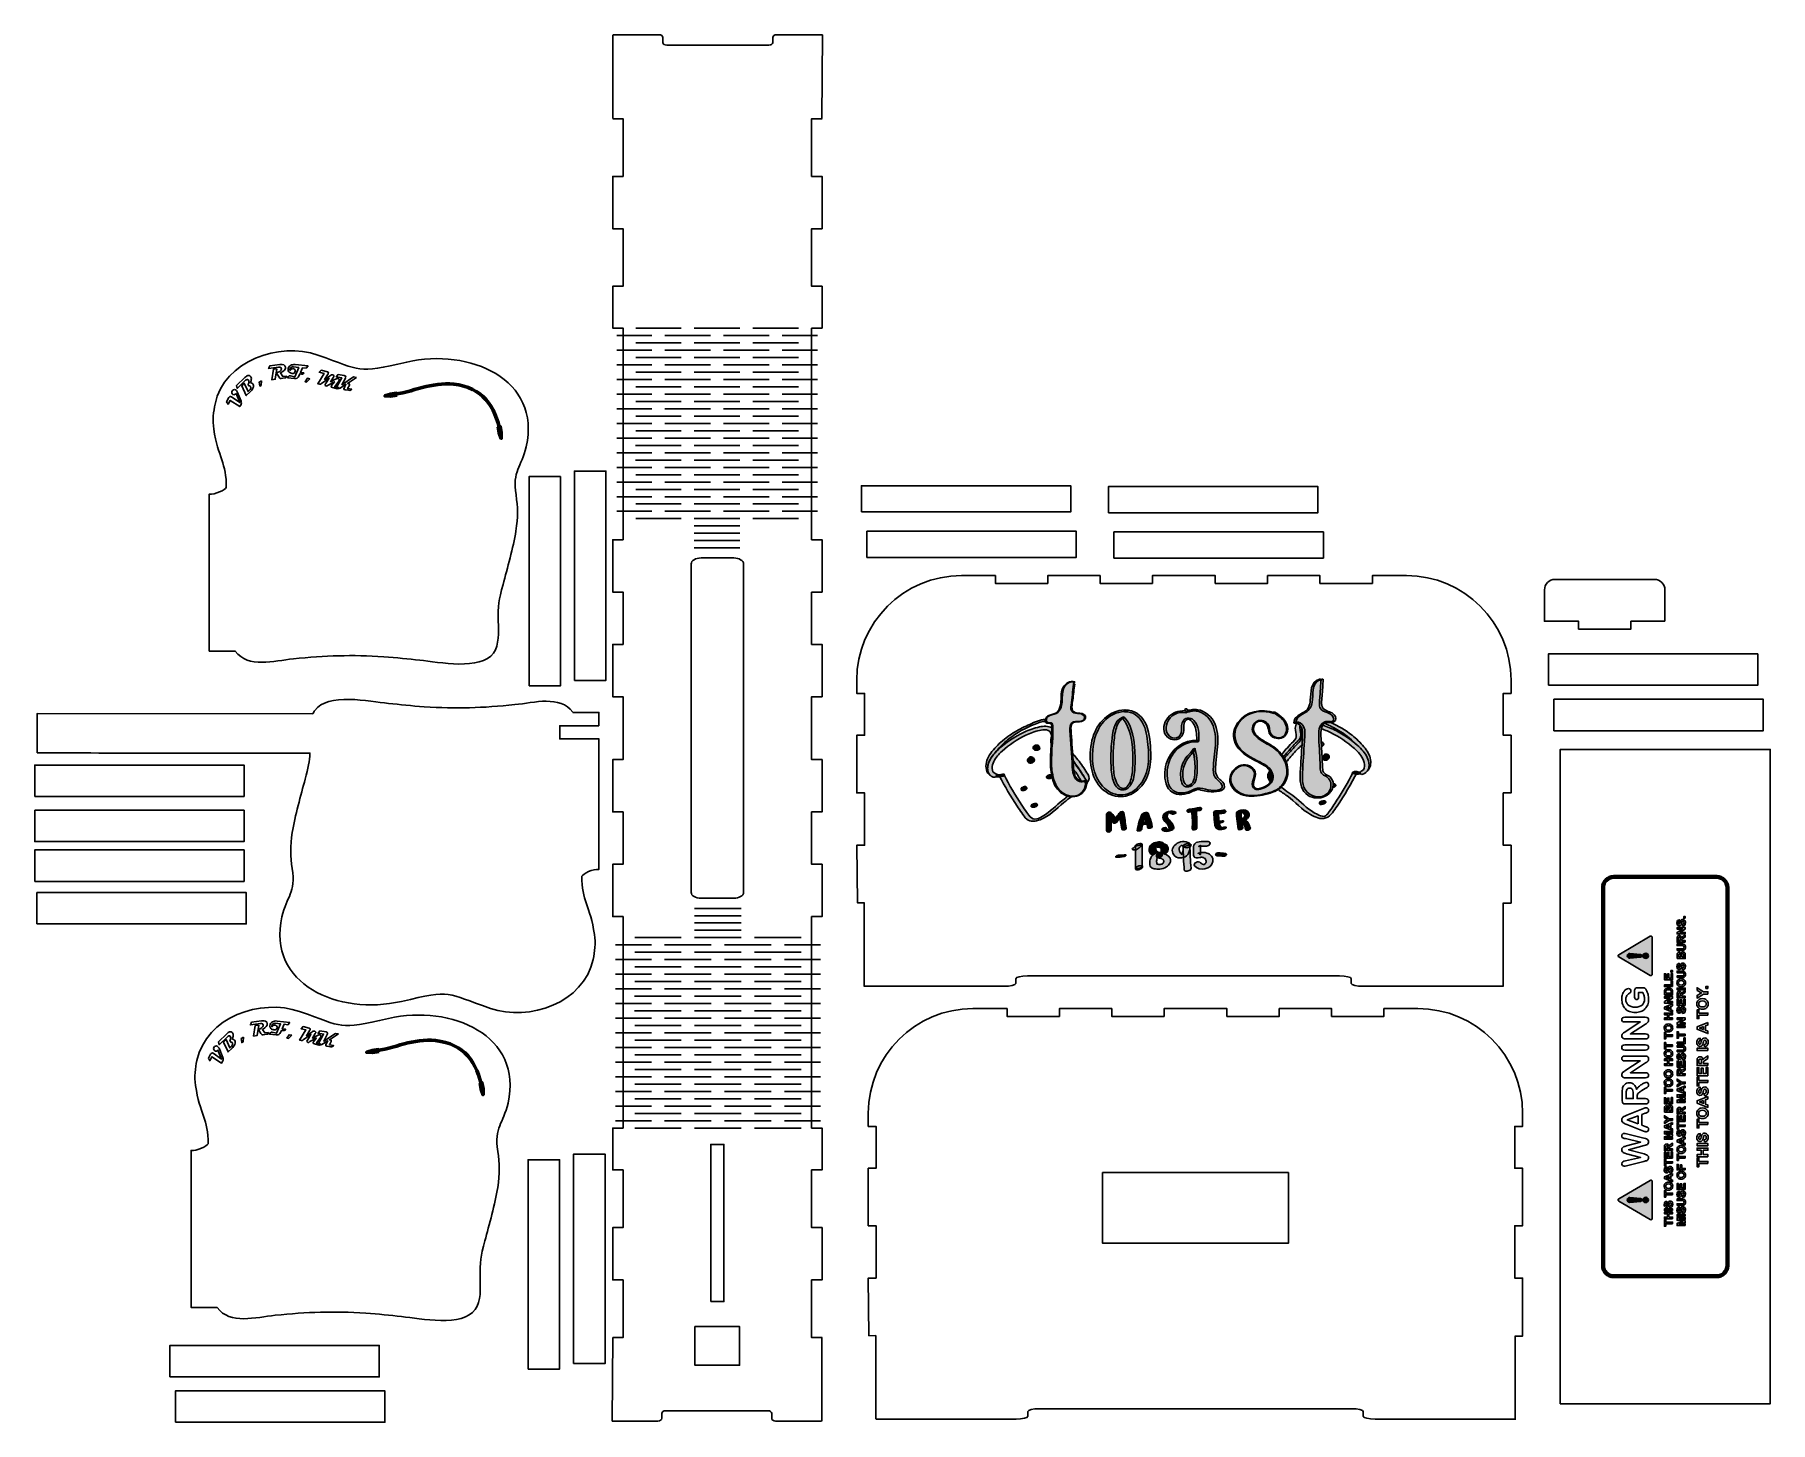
# Model space of a CAD drawing. Header units: millimetres. Extents: x -36 to 627, y -167 to 363.
import ezdxf

# ---------------------------------------------------------------- set-up
doc = ezdxf.new("R2010")
doc.units = ezdxf.units.MM
doc.header["$MEASUREMENT"] = 0
doc.layers.add('layer 1', color=7, linetype='Continuous')

msp = doc.modelspace()

# ---------------------------------------------------------------- hatches: boundary and pattern name
at = {"layer": 'layer 1', "true_color": 0x1c1b17}
h = msp.add_hatch(color=250, dxfattribs=at)
edge = h.paths.add_edge_path()
edge.add_spline(control_points=[(102.0632, 225.4332), (102.0632, 225.4332), (99.6728, 225.1073), (99.6728, 225.1073), (99.6728, 225.1073), (97.4664, 225.1925), (97.4664, 225.1925), (97.4664, 225.1925), (99.5695, 225.8653), (99.5695, 225.8653), (99.5695, 225.8653), (101.9599, 226.1912), (101.9599, 226.1912), (101.9599, 226.1912), (102.0632, 225.4332), (102.0632, 225.4332)], knot_values=[0, 0, 0, 0, 0.2, 0.2, 0.2, 0.4, 0.4, 0.4, 0.6, 0.6, 0.6, 0.8, 0.8, 0.8, 1, 1, 1, 1], degree=3, periodic=1)
h = msp.add_hatch(color=250, dxfattribs=at)
edge = h.paths.add_edge_path()
edge.add_spline(control_points=[(140.7641, 213.4057), (140.7641, 213.4057), (141.1874, 211.0307), (141.1874, 211.0307), (141.1874, 211.0307), (141.9456, 208.9568), (141.9456, 208.9568), (141.9456, 208.9568), (141.9406, 211.165), (141.9406, 211.165), (141.9406, 211.165), (141.5172, 213.54), (141.5172, 213.54), (141.5172, 213.54), (140.7641, 213.4057), (140.7641, 213.4057)], knot_values=[0, 0, 0, 0, 0.2, 0.2, 0.2, 0.4, 0.4, 0.4, 0.6, 0.6, 0.6, 0.8, 0.8, 0.8, 1, 1, 1, 1], degree=3, periodic=1)
at = {"layer": 'layer 1', "true_color": 0x2b2a29}
h = msp.add_hatch(color=250, dxfattribs=at)
edge = h.paths.add_edge_path()
edge.add_spline(control_points=[(361.0127, 115.9627), (359.2669, 116.4408), (357.5048, 115.3969), (356.6337, 113.8979), (355.3667, 111.7191), (356.1259, 108.9969), (355.5074, 106.6507), (355.2358, 105.6186), (354.7175, 104.5138), (353.7535, 103.9658), (352.8131, 103.4315), (351.6563, 103.461), (350.7153, 102.9024), (349.6613, 102.2762), (349.1561, 100.085), (350.8733, 100.0944), (351.5344, 100.0986), (351.9616, 100.1772), (352.1859, 99.4512), (352.3481, 98.9269), (352.2913, 98.3299), (352.2866, 97.7907), (352.2746, 96.3391), (352.1977, 94.8893), (352.1049, 93.4413), (351.9267, 90.6451), (351.6864, 87.8478), (351.7327, 85.044), (351.8078, 80.5259), (352.622, 74.9065), (357.1768, 72.711), (359.0499, 71.8086), (361.324, 71.7683), (363.1194, 72.881), (364.8822, 73.9738), (366.0438, 76.1308), (365.3509, 78.1842), (365.2823, 78.3872), (364.778, 78.2121), (364.6687, 78.15), (363.0987, 77.2534), (361.479, 79.1459), (361.0234, 80.4473), (360.496, 81.9544), (360.525, 83.644), (360.4227, 85.2186), (360.183, 88.9071), (359.9428, 92.5962), (359.7031, 96.2847), (359.612, 97.6866), (359.1185, 100.4022), (361.1896, 100.5803), (362.2939, 100.6749), (363.3591, 100.5347), (364.3526, 101.1413), (365.1788, 101.6455), (365.5414, 102.6503), (364.7155, 103.3634), (363.6993, 104.2392), (362.3222, 103.7911), (361.1636, 104.2179), (359.3374, 104.8907), (360.1197, 107.5832), (360.286, 108.9953), (360.5257, 111.0309), (360.7654, 113.0659), (361.0049, 115.1017), (361.02, 115.2305), (360.8139, 115.254), (360.6007, 115.2164), (360.6007, 115.2164), (360.5802, 115.0334), (360.5802, 115.0334), (360.2677, 112.3829), (359.9559, 109.7317), (359.644, 107.0806), (359.5368, 106.1688), (359.4736, 105.1195), (360.1186, 104.4662), (360.7672, 103.8099), (361.8151, 103.8656), (362.7347, 103.791), (363.655, 103.7165), (364.7562, 103.2347), (364.7723, 102.3116), (364.7894, 101.3666), (363.6496, 100.8518), (362.7052, 100.808), (361.7608, 100.7647), (360.7069, 100.9068), (359.9671, 100.318), (359.1332, 99.6546), (359.1285, 98.4131), (359.1978, 97.3502), (359.4984, 92.7267), (359.799, 88.1038), (360.0996, 83.4809), (360.1949, 82.014), (360.3145, 80.4724), (361.124, 79.2457), (361.8495, 78.1458), (363.3289, 77.4389), (364.5205, 77.8719), (364.5205, 77.8719), (364.4935, 77.9547), (364.4935, 77.9547), (364.4935, 77.9547), (364.7421, 77.9671), (364.7421, 77.9671), (364.8032, 77.9978), (364.8631, 78.0319), (364.9219, 78.0693), (364.9332, 78.0389), (364.9438, 78.0084), (364.954, 77.9779), (364.954, 77.9779), (365.1752, 77.989), (365.1752, 77.989), (365.1118, 77.9527), (365.0478, 77.919), (364.983, 77.8875), (365.7036, 75.5488), (363.817, 72.8758), (361.4003, 72.3487), (358.9209, 71.8084), (356.3022, 73.1458), (354.7584, 75.1601), (353.2138, 77.1739), (352.5841, 79.7469), (352.3261, 82.2713), (351.7659, 87.7512), (352.7723, 93.2677), (352.7145, 98.7752), (352.7079, 99.3989), (352.5665, 100.1841), (351.9611, 100.3344), (351.6226, 100.4185), (351.2687, 100.2522), (350.9225, 100.2895), (349.8586, 100.4032), (349.9668, 102.1536), (350.8545, 102.7513), (351.7416, 103.349), (352.9156, 103.3253), (353.8712, 103.8064), (355.4075, 104.5799), (356.0306, 106.4546), (356.1774, 108.1683), (356.3242, 109.8815), (356.1526, 111.6586), (356.7343, 113.277), (357.3161, 114.8955), (359.0279, 116.3116), (360.6642, 115.7826), (360.6642, 115.7826), (360.6495, 115.6504), (360.6495, 115.6504), (360.9206, 115.7395), (361.2022, 115.9107), (361.0127, 115.9627)], knot_values=[0, 0, 0, 0, 0.01886792, 0.01886792, 0.01886792, 0.03773585, 0.03773585, 0.03773585, 0.05660377, 0.05660377, 0.05660377, 0.0754717, 0.0754717, 0.0754717, 0.09433962, 0.09433962, 0.09433962, 0.11320755, 0.11320755, 0.11320755, 0.13207547, 0.13207547, 0.13207547, 0.1509434, 0.1509434, 0.1509434, 0.16981132, 0.16981132, 0.16981132, 0.18867925, 0.18867925, 0.18867925, 0.20754717, 0.20754717, 0.20754717, 0.22641509, 0.22641509, 0.22641509, 0.24528302, 0.24528302, 0.24528302, 0.26415094, 0.26415094, 0.26415094, 0.28301887, 0.28301887, 0.28301887, 0.30188679, 0.30188679, 0.30188679, 0.32075472, 0.32075472, 0.32075472, 0.33962264, 0.33962264, 0.33962264, 0.35849057, 0.35849057, 0.35849057, 0.37735849, 0.37735849, 0.37735849, 0.39622642, 0.39622642, 0.39622642, 0.41509434, 0.41509434, 0.41509434, 0.43396226, 0.43396226, 0.43396226, 0.45283019, 0.45283019, 0.45283019, 0.47169811, 0.47169811, 0.47169811, 0.49056604, 0.49056604, 0.49056604, 0.50943396, 0.50943396, 0.50943396, 0.52830189, 0.52830189, 0.52830189, 0.54716981, 0.54716981, 0.54716981, 0.56603774, 0.56603774, 0.56603774, 0.58490566, 0.58490566, 0.58490566, 0.60377358, 0.60377358, 0.60377358, 0.62264151, 0.62264151, 0.62264151, 0.64150943, 0.64150943, 0.64150943, 0.66037736, 0.66037736, 0.66037736, 0.67924528, 0.67924528, 0.67924528, 0.69811321, 0.69811321, 0.69811321, 0.71698113, 0.71698113, 0.71698113, 0.73584906, 0.73584906, 0.73584906, 0.75471698, 0.75471698, 0.75471698, 0.77358491, 0.77358491, 0.77358491, 0.79245283, 0.79245283, 0.79245283, 0.81132075, 0.81132075, 0.81132075, 0.83018868, 0.83018868, 0.83018868, 0.8490566, 0.8490566, 0.8490566, 0.86792453, 0.86792453, 0.86792453, 0.88679245, 0.88679245, 0.88679245, 0.90566038, 0.90566038, 0.90566038, 0.9245283, 0.9245283, 0.9245283, 0.94339623, 0.94339623, 0.94339623, 0.96226415, 0.96226415, 0.96226415, 0.98113208, 0.98113208, 0.98113208, 1, 1, 1, 1], degree=3, periodic=1)
h = msp.add_hatch(color=250, dxfattribs=at)
edge = h.paths.add_edge_path()
edge.add_spline(control_points=[(360.6642, 115.7826), (359.0279, 116.3116), (357.3161, 114.8955), (356.7343, 113.277), (356.1526, 111.6586), (356.3242, 109.8815), (356.1774, 108.1683), (356.0306, 106.4546), (355.4075, 104.5799), (353.8712, 103.8064), (352.9156, 103.3253), (351.7416, 103.349), (350.8545, 102.7513), (349.9668, 102.1536), (349.8586, 100.4032), (350.9225, 100.2895), (351.2687, 100.2522), (351.6226, 100.4185), (351.9611, 100.3344), (352.5665, 100.1841), (352.7079, 99.3989), (352.7145, 98.7752), (352.7723, 93.2677), (351.7659, 87.7512), (352.3261, 82.2713), (352.5841, 79.7469), (353.2138, 77.1739), (354.7584, 75.1601), (356.3022, 73.1458), (358.9209, 71.8084), (361.4003, 72.3487), (363.8799, 72.8895), (365.8019, 75.6892), (364.9219, 78.0693), (363.6821, 77.2799), (361.9336, 78.0183), (361.124, 79.2457), (360.3145, 80.4724), (360.1949, 82.014), (360.0996, 83.4809), (359.799, 88.1038), (359.4984, 92.7267), (359.1978, 97.3502), (359.1285, 98.4131), (359.1332, 99.6546), (359.9671, 100.318), (360.7069, 100.9068), (361.7608, 100.7647), (362.7052, 100.808), (363.6496, 100.8518), (364.7894, 101.3666), (364.7723, 102.3116), (364.7562, 103.2347), (363.655, 103.7165), (362.7347, 103.791), (361.8151, 103.8656), (360.7672, 103.8099), (360.1186, 104.4662), (359.4736, 105.1195), (359.5368, 106.1688), (359.644, 107.0806), (359.9559, 109.7317), (360.2677, 112.3829), (360.5802, 115.0334), (360.5802, 115.0334), (360.6642, 115.7826), (360.6642, 115.7826)], knot_values=[0, 0, 0, 0, 0.04545455, 0.04545455, 0.04545455, 0.09090909, 0.09090909, 0.09090909, 0.13636364, 0.13636364, 0.13636364, 0.18181818, 0.18181818, 0.18181818, 0.22727273, 0.22727273, 0.22727273, 0.27272727, 0.27272727, 0.27272727, 0.31818182, 0.31818182, 0.31818182, 0.36363636, 0.36363636, 0.36363636, 0.40909091, 0.40909091, 0.40909091, 0.45454545, 0.45454545, 0.45454545, 0.5, 0.5, 0.5, 0.54545455, 0.54545455, 0.54545455, 0.59090909, 0.59090909, 0.59090909, 0.63636364, 0.63636364, 0.63636364, 0.68181818, 0.68181818, 0.68181818, 0.72727273, 0.72727273, 0.72727273, 0.77272727, 0.77272727, 0.77272727, 0.81818182, 0.81818182, 0.81818182, 0.86363636, 0.86363636, 0.86363636, 0.90909091, 0.90909091, 0.90909091, 0.95454545, 0.95454545, 0.95454545, 1, 1, 1, 1], degree=3, periodic=1)
h = msp.add_hatch(color=250, dxfattribs=at)
edge = h.paths.add_edge_path()
edge.add_spline(control_points=[(454.5892, 116.9504), (450.9646, 116.0557), (451.2563, 111.8268), (451.0231, 108.9178), (450.9486, 107.9856), (450.7977, 107.0389), (450.3835, 106.1914), (449.8467, 105.0937), (448.8792, 104.493), (447.8353, 103.9362), (446.4021, 103.1717), (444.622, 102.1107), (444.7741, 100.2334), (444.7835, 100.1169), (445.074, 100.1501), (445.1316, 100.1601), (447.1341, 100.5052), (448.0134, 98.0593), (448.0785, 96.516), (448.1555, 94.6898), (447.9158, 92.8235), (447.8046, 91.0014), (447.5843, 87.3827), (447.2891, 83.7594), (447.1547, 80.1366), (447.0482, 77.2576), (447.5038, 74.2029), (450.1562, 72.5743), (452.0883, 71.3879), (454.5968, 71.224), (456.6484, 72.2086), (458.9523, 73.3146), (460.5962, 76.0025), (459.3694, 78.4979), (459.1026, 79.0417), (458.7114, 79.5282), (458.2148, 79.8784), (457.6314, 80.2897), (456.8999, 80.485), (456.3834, 80.9904), (455.8141, 81.5473), (455.7644, 82.3367), (455.7218, 83.0854), (455.6656, 84.0682), (455.623, 85.0517), (455.5739, 86.0347), (455.4803, 87.9028), (455.3868, 89.7705), (455.2934, 91.6387), (455.2117, 93.2685), (455.0165, 94.933), (455.0986, 96.5645), (455.1555, 97.6978), (455.3602, 99.0825), (456.1781, 99.9429), (457.1674, 100.9844), (458.8321, 99.9553), (460.0493, 100.6495), (461.1507, 101.278), (460.8696, 102.5195), (460.1694, 103.3634), (459.2138, 104.5155), (457.6214, 104.525), (456.4413, 105.331), (454.8158, 106.4405), (455.4147, 108.7497), (455.5277, 110.413), (455.6743, 112.5647), (455.8206, 114.7159), (455.9667, 116.8675), (455.9786, 117.038), (455.1288, 116.9242), (455.1099, 116.6379), (454.9832, 114.7798), (454.8566, 112.9217), (454.7299, 111.0634), (454.6702, 110.1836), (454.6098, 109.3029), (454.5506, 108.4229), (454.4986, 107.6454), (454.3992, 106.8092), (454.7264, 106.0748), (455.2094, 104.9902), (456.4, 104.5901), (457.4338, 104.2137), (458.5517, 103.8066), (459.9014, 103.0989), (459.9493, 101.7165), (459.9659, 101.2501), (459.763, 100.8229), (459.2362, 100.7323), (458.8694, 100.6696), (458.4049, 100.8023), (458.0379, 100.8271), (457.5249, 100.8613), (457.0213, 100.8217), (456.5337, 100.6495), (455.6312, 100.3306), (455.0258, 99.6056), (454.6868, 98.7298), (454.3057, 97.7458), (454.2116, 96.6457), (454.2311, 95.5981), (454.2648, 93.8093), (454.405, 92.0163), (454.4951, 90.2291), (454.5832, 88.4598), (454.6719, 86.6897), (454.7608, 84.9203), (454.8271, 83.6019), (454.5494, 81.5834), (455.6556, 80.6093), (456.1444, 80.1792), (456.7899, 79.9875), (457.326, 79.63), (457.9273, 79.2288), (458.3724, 78.65), (458.6381, 77.9801), (459.1807, 76.6114), (458.9167, 75.0952), (458.0432, 73.9265), (456.2383, 71.5127), (452.876, 71.4689), (450.5575, 73.1507), (448.0003, 75.0053), (447.891, 78.2518), (448.049, 81.1318), (448.2703, 85.1778), (448.5402, 89.2213), (448.7857, 93.2655), (448.8946, 95.0491), (449.3094, 97.2114), (448.4538, 98.873), (447.8353, 100.0743), (446.6144, 100.7686), (445.2747, 100.5371), (445.3936, 100.5129), (445.5125, 100.4879), (445.6316, 100.4638), (445.4593, 102.5876), (447.8093, 103.3917), (449.275, 104.2895), (450.7059, 105.1653), (451.4876, 106.4299), (451.7593, 108.0762), (452.0227, 109.6751), (451.8397, 111.3132), (452.1279, 112.9067), (452.3919, 114.3666), (453.0689, 116.2254), (454.6768, 116.6225), (455.1832, 116.7474), (455.0992, 117.0764), (454.5892, 116.9504)], knot_values=[0, 0, 0, 0, 0.01960784, 0.01960784, 0.01960784, 0.03921569, 0.03921569, 0.03921569, 0.05882353, 0.05882353, 0.05882353, 0.07843137, 0.07843137, 0.07843137, 0.09803922, 0.09803922, 0.09803922, 0.11764706, 0.11764706, 0.11764706, 0.1372549, 0.1372549, 0.1372549, 0.15686275, 0.15686275, 0.15686275, 0.17647059, 0.17647059, 0.17647059, 0.19607843, 0.19607843, 0.19607843, 0.21568627, 0.21568627, 0.21568627, 0.23529412, 0.23529412, 0.23529412, 0.25490196, 0.25490196, 0.25490196, 0.2745098, 0.2745098, 0.2745098, 0.29411765, 0.29411765, 0.29411765, 0.31372549, 0.31372549, 0.31372549, 0.33333333, 0.33333333, 0.33333333, 0.35294118, 0.35294118, 0.35294118, 0.37254902, 0.37254902, 0.37254902, 0.39215686, 0.39215686, 0.39215686, 0.41176471, 0.41176471, 0.41176471, 0.43137255, 0.43137255, 0.43137255, 0.45098039, 0.45098039, 0.45098039, 0.47058824, 0.47058824, 0.47058824, 0.49019608, 0.49019608, 0.49019608, 0.50980392, 0.50980392, 0.50980392, 0.52941176, 0.52941176, 0.52941176, 0.54901961, 0.54901961, 0.54901961, 0.56862745, 0.56862745, 0.56862745, 0.58823529, 0.58823529, 0.58823529, 0.60784314, 0.60784314, 0.60784314, 0.62745098, 0.62745098, 0.62745098, 0.64705882, 0.64705882, 0.64705882, 0.66666667, 0.66666667, 0.66666667, 0.68627451, 0.68627451, 0.68627451, 0.70588235, 0.70588235, 0.70588235, 0.7254902, 0.7254902, 0.7254902, 0.74509804, 0.74509804, 0.74509804, 0.76470588, 0.76470588, 0.76470588, 0.78431373, 0.78431373, 0.78431373, 0.80392157, 0.80392157, 0.80392157, 0.82352941, 0.82352941, 0.82352941, 0.84313725, 0.84313725, 0.84313725, 0.8627451, 0.8627451, 0.8627451, 0.88235294, 0.88235294, 0.88235294, 0.90196078, 0.90196078, 0.90196078, 0.92156863, 0.92156863, 0.92156863, 0.94117647, 0.94117647, 0.94117647, 0.96078431, 0.96078431, 0.96078431, 0.98039216, 0.98039216, 0.98039216, 1, 1, 1, 1], degree=3, periodic=1)
h = msp.add_hatch(color=250, dxfattribs=at)
edge = h.paths.add_edge_path()
edge.add_spline(control_points=[(454.5892, 116.9504), (450.9646, 116.0557), (451.2563, 111.8268), (451.0231, 108.9178), (450.9486, 107.9856), (450.7977, 107.0389), (450.3835, 106.1914), (449.8467, 105.0937), (448.8792, 104.493), (447.8353, 103.9362), (446.4021, 103.1717), (444.622, 102.1107), (444.7741, 100.2334), (444.7835, 100.1169), (445.074, 100.1501), (445.1316, 100.1601), (447.1341, 100.5052), (448.0134, 98.0593), (448.0785, 96.516), (448.1555, 94.6898), (447.9158, 92.8235), (447.8046, 91.0014), (447.5843, 87.3827), (447.2891, 83.7594), (447.1547, 80.1366), (447.0482, 77.2576), (447.5038, 74.2029), (450.1562, 72.5743), (452.0883, 71.3879), (454.5968, 71.224), (456.6484, 72.2086), (458.9523, 73.3146), (460.5962, 76.0025), (459.3694, 78.4979), (459.1026, 79.0417), (458.7114, 79.5282), (458.2148, 79.8784), (457.6314, 80.2897), (456.8999, 80.485), (456.3834, 80.9904), (455.8141, 81.5473), (455.7644, 82.3367), (455.7218, 83.0854), (455.6656, 84.0682), (455.623, 85.0517), (455.5739, 86.0347), (455.4803, 87.9028), (455.3868, 89.7705), (455.2934, 91.6387), (455.2117, 93.2685), (455.0165, 94.933), (455.0986, 96.5645), (455.1555, 97.6978), (455.3602, 99.0825), (456.1781, 99.9429), (457.1674, 100.9844), (458.8321, 99.9553), (460.0493, 100.6495), (461.1507, 101.278), (460.8696, 102.5195), (460.1694, 103.3634), (459.2138, 104.5155), (457.6214, 104.525), (456.4413, 105.331), (454.8158, 106.4405), (455.4147, 108.7497), (455.5277, 110.413), (455.6743, 112.5647), (455.8206, 114.7159), (455.9667, 116.8675), (455.9786, 117.038), (455.1288, 116.9242), (455.1099, 116.6379), (454.9832, 114.7798), (454.8566, 112.9217), (454.7299, 111.0634), (454.6702, 110.1836), (454.6098, 109.3029), (454.5506, 108.4229), (454.4986, 107.6454), (454.3992, 106.8092), (454.7264, 106.0748), (455.2094, 104.9902), (456.4, 104.5901), (457.4338, 104.2137), (458.5517, 103.8066), (459.9014, 103.0989), (459.9493, 101.7165), (459.9659, 101.2501), (459.763, 100.8229), (459.2362, 100.7323), (458.8694, 100.6696), (458.4049, 100.8023), (458.0379, 100.8271), (457.5249, 100.8613), (457.0213, 100.8217), (456.5337, 100.6495), (455.6312, 100.3306), (455.0258, 99.6056), (454.6868, 98.7298), (454.3057, 97.7458), (454.2116, 96.6457), (454.2311, 95.5981), (454.2648, 93.8093), (454.405, 92.0163), (454.4951, 90.2291), (454.5832, 88.4598), (454.6719, 86.6897), (454.7608, 84.9203), (454.8271, 83.6019), (454.5494, 81.5834), (455.6556, 80.6093), (456.1444, 80.1792), (456.7899, 79.9875), (457.326, 79.63), (457.9273, 79.2288), (458.3724, 78.65), (458.6381, 77.9801), (459.1807, 76.6114), (458.9167, 75.0952), (458.0432, 73.9265), (456.2383, 71.5127), (452.876, 71.4689), (450.5575, 73.1507), (448.0003, 75.0053), (447.891, 78.2518), (448.049, 81.1318), (448.2703, 85.1778), (448.5402, 89.2213), (448.7857, 93.2655), (448.8946, 95.0491), (449.3094, 97.2114), (448.4538, 98.873), (447.8353, 100.0743), (446.6144, 100.7686), (445.2747, 100.5371), (445.3936, 100.5129), (445.5125, 100.4879), (445.6316, 100.4638), (445.4593, 102.5876), (447.8093, 103.3917), (449.275, 104.2895), (450.7059, 105.1653), (451.4876, 106.4299), (451.7593, 108.0762), (452.0227, 109.6751), (451.8397, 111.3132), (452.1279, 112.9067), (452.3919, 114.3666), (453.0689, 116.2254), (454.6768, 116.6225), (455.1832, 116.7474), (455.0992, 117.0764), (454.5892, 116.9504)], knot_values=[0, 0, 0, 0, 0.01960784, 0.01960784, 0.01960784, 0.03921569, 0.03921569, 0.03921569, 0.05882353, 0.05882353, 0.05882353, 0.07843137, 0.07843137, 0.07843137, 0.09803922, 0.09803922, 0.09803922, 0.11764706, 0.11764706, 0.11764706, 0.1372549, 0.1372549, 0.1372549, 0.15686275, 0.15686275, 0.15686275, 0.17647059, 0.17647059, 0.17647059, 0.19607843, 0.19607843, 0.19607843, 0.21568627, 0.21568627, 0.21568627, 0.23529412, 0.23529412, 0.23529412, 0.25490196, 0.25490196, 0.25490196, 0.2745098, 0.2745098, 0.2745098, 0.29411765, 0.29411765, 0.29411765, 0.31372549, 0.31372549, 0.31372549, 0.33333333, 0.33333333, 0.33333333, 0.35294118, 0.35294118, 0.35294118, 0.37254902, 0.37254902, 0.37254902, 0.39215686, 0.39215686, 0.39215686, 0.41176471, 0.41176471, 0.41176471, 0.43137255, 0.43137255, 0.43137255, 0.45098039, 0.45098039, 0.45098039, 0.47058824, 0.47058824, 0.47058824, 0.49019608, 0.49019608, 0.49019608, 0.50980392, 0.50980392, 0.50980392, 0.52941176, 0.52941176, 0.52941176, 0.54901961, 0.54901961, 0.54901961, 0.56862745, 0.56862745, 0.56862745, 0.58823529, 0.58823529, 0.58823529, 0.60784314, 0.60784314, 0.60784314, 0.62745098, 0.62745098, 0.62745098, 0.64705882, 0.64705882, 0.64705882, 0.66666667, 0.66666667, 0.66666667, 0.68627451, 0.68627451, 0.68627451, 0.70588235, 0.70588235, 0.70588235, 0.7254902, 0.7254902, 0.7254902, 0.74509804, 0.74509804, 0.74509804, 0.76470588, 0.76470588, 0.76470588, 0.78431373, 0.78431373, 0.78431373, 0.80392157, 0.80392157, 0.80392157, 0.82352941, 0.82352941, 0.82352941, 0.84313725, 0.84313725, 0.84313725, 0.8627451, 0.8627451, 0.8627451, 0.88235294, 0.88235294, 0.88235294, 0.90196078, 0.90196078, 0.90196078, 0.92156863, 0.92156863, 0.92156863, 0.94117647, 0.94117647, 0.94117647, 0.96078431, 0.96078431, 0.96078431, 0.98039216, 0.98039216, 0.98039216, 1, 1, 1, 1], degree=3, periodic=1)
h = msp.add_hatch(color=250, dxfattribs=at)
edge = h.paths.add_edge_path()
edge.add_spline(control_points=[(455.1805, 116.7659), (455.1805, 116.7659), (454.9787, 116.7734), (454.9787, 116.7734), (454.9787, 116.7734), (454.9764, 116.7707), (454.9764, 116.7707), (454.9764, 116.7707), (454.976, 116.7704), (454.976, 116.7704), (454.976, 116.7704), (454.9738, 116.7681), (454.9738, 116.7681), (454.9738, 116.7681), (454.9713, 116.7654), (454.9713, 116.7654), (454.9713, 116.7654), (454.9688, 116.7627), (454.9688, 116.7627), (454.9688, 116.7627), (454.9676, 116.7617), (454.9676, 116.7617), (454.9676, 116.7617), (454.9661, 116.7602), (454.9661, 116.7602), (454.9661, 116.7602), (454.9634, 116.7575), (454.9634, 116.7575), (454.9634, 116.7575), (454.9606, 116.7548), (454.9606, 116.7548), (454.9606, 116.7548), (454.9584, 116.7528), (454.9584, 116.7528), (454.9584, 116.7528), (454.9577, 116.7521), (454.9577, 116.7521), (454.9577, 116.7521), (454.9547, 116.7494), (454.9547, 116.7494), (454.9547, 116.7494), (454.9517, 116.7469), (454.9517, 116.7469), (454.9517, 116.7469), (454.9487, 116.7442), (454.9487, 116.7442), (454.9487, 116.7442), (454.9485, 116.7441), (454.9485, 116.7441), (454.9485, 116.7441), (454.9455, 116.7416), (454.9455, 116.7416), (454.9455, 116.7416), (454.9421, 116.739), (454.9421, 116.739), (454.9421, 116.739), (454.9376, 116.7355), (454.9376, 116.7355), (454.9376, 116.7355), (454.9356, 116.7338), (454.9356, 116.7338), (454.9356, 116.7338), (454.9321, 116.7312), (454.9321, 116.7312), (454.9321, 116.7312), (454.9286, 116.7286), (454.9286, 116.7286), (454.9286, 116.7286), (454.926, 116.7268), (454.926, 116.7268), (454.926, 116.7268), (454.9249, 116.726), (454.9249, 116.726), (454.9249, 116.726), (454.9212, 116.7234), (454.9212, 116.7234), (454.9212, 116.7234), (454.9136, 116.7184), (454.9136, 116.7184), (454.9136, 116.7184), (454.9136, 116.7182), (454.9136, 116.7182), (454.9136, 116.7182), (454.9098, 116.7157), (454.9098, 116.7157), (454.9098, 116.7157), (454.9057, 116.7132), (454.9057, 116.7132), (454.9057, 116.7132), (454.9017, 116.7107), (454.9017, 116.7107), (454.9017, 116.7107), (454.9004, 116.7099), (454.9004, 116.7099), (454.9004, 116.7099), (454.8975, 116.7082), (454.8975, 116.7082), (454.8975, 116.7082), (454.8933, 116.7057), (454.8933, 116.7057), (454.8933, 116.7057), (454.889, 116.7031), (454.889, 116.7031), (454.889, 116.7031), (454.8864, 116.7016), (454.8864, 116.7016), (454.8864, 116.7016), (454.8846, 116.7006), (454.8846, 116.7006), (454.8846, 116.7006), (454.8802, 116.6981), (454.8802, 116.6981), (454.8802, 116.6981), (454.8757, 116.6956), (454.8757, 116.6956), (454.8757, 116.6956), (454.8715, 116.6934), (454.8715, 116.6934), (454.8715, 116.6934), (454.8712, 116.6932), (454.8712, 116.6932), (454.8712, 116.6932), (454.8665, 116.6907), (454.8665, 116.6907), (454.8665, 116.6907), (454.8618, 116.6884), (454.8618, 116.6884), (454.8618, 116.6884), (454.8569, 116.6859), (454.8569, 116.6859), (454.8569, 116.6859), (454.8559, 116.6855), (454.8559, 116.6855), (454.8559, 116.6855), (454.8521, 116.6835), (454.8521, 116.6835), (454.8521, 116.6835), (454.847, 116.6812), (454.847, 116.6812), (454.847, 116.6812), (454.842, 116.6788), (454.842, 116.6788), (454.842, 116.6788), (454.8393, 116.6776), (454.8393, 116.6776), (454.8393, 116.6776), (454.837, 116.6765), (454.837, 116.6765), (454.837, 116.6765), (454.8318, 116.6741), (454.8318, 116.6741), (454.8318, 116.6741), (454.8264, 116.6718), (454.8264, 116.6718), (454.8264, 116.6718), (454.822, 116.6699), (454.822, 116.6699), (454.822, 116.6699), (454.8212, 116.6696), (454.8212, 116.6696), (454.8212, 116.6696), (454.8157, 116.6672), (454.8157, 116.6672), (454.8157, 116.6672), (454.8101, 116.6651), (454.8101, 116.6651), (454.8101, 116.6651), (454.8046, 116.6627), (454.8046, 116.6627), (454.8046, 116.6627), (454.8038, 116.6624), (454.8038, 116.6624), (454.8038, 116.6624), (454.7991, 116.6605), (454.7991, 116.6605), (454.7991, 116.6605), (454.7932, 116.6584), (454.7932, 116.6584), (454.7932, 116.6584), (454.7875, 116.6562), (454.7875, 116.6562), (454.7875, 116.6562), (454.7848, 116.6552), (454.7848, 116.6552), (454.7848, 116.6552), (454.7816, 116.654), (454.7816, 116.654), (454.7816, 116.654), (454.7756, 116.6518), (454.7756, 116.6518), (454.7756, 116.6518), (454.7695, 116.6496), (454.7695, 116.6496), (454.7695, 116.6496), (454.7648, 116.6481), (454.7648, 116.6481), (454.7648, 116.6481), (454.7635, 116.6476), (454.7635, 116.6476), (454.7635, 116.6476), (454.7573, 116.6456), (454.7573, 116.6456), (454.7573, 116.6456), (454.7509, 116.6434), (454.7509, 116.6434), (454.7509, 116.6434), (454.7445, 116.6414), (454.7445, 116.6414), (454.7445, 116.6414), (454.744, 116.6412), (454.744, 116.6412), (454.744, 116.6412), (454.7382, 116.6394), (454.7382, 116.6394), (454.7382, 116.6394), (454.7316, 116.6374), (454.7316, 116.6374), (454.7316, 116.6374), (454.7251, 116.6355), (454.7251, 116.6355), (454.7251, 116.6355), (454.7226, 116.6347), (454.7226, 116.6347), (454.7226, 116.6347), (454.7184, 116.6335), (454.7184, 116.6335), (454.7184, 116.6335), (454.7117, 116.6317), (454.7117, 116.6317), (454.7117, 116.6317), (454.7048, 116.6297), (454.7048, 116.6297), (454.7048, 116.6297), (454.7001, 116.6285), (454.7001, 116.6285), (454.7001, 116.6285), (454.6979, 116.6278), (454.6979, 116.6278), (454.6979, 116.6278), (454.691, 116.626), (454.691, 116.626), (454.691, 116.626), (454.684, 116.6243), (454.684, 116.6243), (454.684, 116.6243), (454.6768, 116.6225), (454.6768, 116.6225), (453.0689, 116.2254), (452.3919, 114.3666), (452.1279, 112.9067), (451.8397, 111.3132), (452.0227, 109.6751), (451.7593, 108.0762), (451.4876, 106.4299), (450.7059, 105.1653), (449.275, 104.2895), (447.8356, 103.4078), (445.5439, 102.6163), (445.6251, 100.5768), (445.6266, 100.5394), (445.6286, 100.5018), (445.6316, 100.4638), (445.5125, 100.4879), (445.3936, 100.5129), (445.2747, 100.5371), (445.3924, 100.5574), (445.5093, 100.5704), (445.6251, 100.5768), (446.8245, 100.6424), (447.8896, 99.9686), (448.4538, 98.873), (449.3094, 97.2114), (448.8946, 95.0491), (448.7857, 93.2655), (448.5402, 89.2213), (448.2703, 85.1778), (448.049, 81.1318), (447.891, 78.2518), (448.0003, 75.0053), (450.5575, 73.1507), (452.876, 71.4689), (456.2383, 71.5127), (458.0432, 73.9265), (458.9167, 75.0952), (459.1807, 76.6114), (458.6381, 77.9801), (458.3724, 78.65), (457.9273, 79.2288), (457.326, 79.63), (456.7899, 79.9875), (456.1444, 80.1792), (455.6556, 80.6093), (454.5494, 81.5834), (454.8271, 83.6019), (454.7608, 84.9203), (454.6719, 86.6897), (454.5832, 88.4598), (454.4951, 90.2291), (454.405, 92.0163), (454.2648, 93.8093), (454.2311, 95.5981), (454.2116, 96.6457), (454.3057, 97.7458), (454.6868, 98.7298), (455.0258, 99.6056), (455.6312, 100.3306), (456.5337, 100.6495), (457.0213, 100.8217), (457.5249, 100.8613), (458.0379, 100.8271), (458.4049, 100.8023), (458.8694, 100.6696), (459.2362, 100.7323), (459.763, 100.8229), (459.9659, 101.2501), (459.9493, 101.7165), (459.9014, 103.0989), (458.5517, 103.8066), (457.4338, 104.2137), (456.4, 104.5901), (455.2094, 104.9902), (454.7264, 106.0748), (454.3992, 106.8092), (454.4986, 107.6454), (454.5506, 108.4229), (454.6098, 109.3029), (454.6702, 110.1836), (454.7299, 111.0634), (454.8566, 112.9217), (454.9832, 114.7798), (455.1099, 116.6379), (455.1099, 116.6379), (455.1114, 116.6511), (455.1114, 116.6511), (455.1114, 116.6511), (455.1126, 116.6577), (455.1126, 116.6577), (455.1126, 116.6577), (455.1131, 116.6599), (455.1131, 116.6599), (455.1131, 116.6599), (455.1136, 116.662), (455.1136, 116.662), (455.1136, 116.662), (455.1141, 116.6642), (455.1141, 116.6642), (455.1141, 116.6642), (455.1146, 116.6662), (455.1146, 116.6662), (455.1146, 116.6662), (455.1153, 116.6684), (455.1153, 116.6684), (455.1153, 116.6684), (455.1179, 116.677), (455.1179, 116.677), (455.1179, 116.677), (455.1186, 116.679), (455.1186, 116.679), (455.1186, 116.679), (455.1194, 116.6812), (455.1194, 116.6812), (455.1194, 116.6812), (455.1203, 116.6832), (455.1203, 116.6832), (455.1203, 116.6832), (455.1211, 116.6854), (455.1211, 116.6854), (455.1211, 116.6854), (455.122, 116.6874), (455.122, 116.6874), (455.122, 116.6874), (455.1228, 116.6894), (455.1228, 116.6894), (455.1228, 116.6894), (455.1228, 116.6896), (455.1228, 116.6896), (455.1228, 116.6896), (455.1238, 116.6914), (455.1238, 116.6914), (455.1238, 116.6914), (455.1246, 116.6936), (455.1246, 116.6936), (455.1246, 116.6936), (455.1257, 116.6956), (455.1257, 116.6956), (455.1257, 116.6956), (455.1267, 116.6976), (455.1267, 116.6976), (455.1267, 116.6976), (455.1277, 116.6996), (455.1277, 116.6996), (455.1277, 116.6996), (455.1298, 116.7036), (455.1298, 116.7036), (455.1298, 116.7036), (455.131, 116.7057), (455.131, 116.7057), (455.131, 116.7057), (455.1322, 116.7077), (455.1322, 116.7077), (455.1322, 116.7077), (455.1334, 116.7097), (455.1334, 116.7097), (455.1334, 116.7097), (455.1345, 116.7117), (455.1345, 116.7117), (455.1345, 116.7117), (455.1357, 116.7135), (455.1357, 116.7135), (455.1357, 116.7135), (455.1357, 116.7137), (455.1357, 116.7137), (455.1357, 116.7137), (455.1371, 116.7156), (455.1371, 116.7156), (455.1371, 116.7156), (455.1384, 116.7176), (455.1384, 116.7176), (455.1384, 116.7176), (455.1396, 116.7194), (455.1396, 116.7194), (455.1396, 116.7194), (455.1409, 116.7214), (455.1409, 116.7214), (455.1409, 116.7214), (455.1424, 116.7234), (455.1424, 116.7234), (455.1424, 116.7234), (455.1438, 116.7253), (455.1438, 116.7253), (455.1438, 116.7253), (455.1438, 116.7255), (455.1438, 116.7255), (455.1438, 116.7255), (455.1451, 116.7273), (455.1451, 116.7273), (455.1451, 116.7273), (455.1466, 116.7291), (455.1466, 116.7291), (455.1466, 116.7291), (455.1481, 116.731), (455.1481, 116.731), (455.1481, 116.731), (455.1496, 116.733), (455.1496, 116.733), (455.1496, 116.733), (455.1512, 116.7349), (455.1512, 116.7349), (455.1512, 116.7349), (455.1542, 116.7385), (455.1542, 116.7385), (455.1542, 116.7385), (455.1558, 116.7406), (455.1558, 116.7406), (455.1558, 116.7406), (455.1575, 116.7424), (455.1575, 116.7424), (455.1575, 116.7424), (455.159, 116.7442), (455.159, 116.7442), (455.159, 116.7442), (455.1607, 116.7461), (455.1607, 116.7461), (455.1607, 116.7461), (455.1624, 116.7479), (455.1624, 116.7479), (455.1624, 116.7479), (455.1624, 116.7481), (455.1624, 116.7481), (455.1624, 116.7481), (455.1642, 116.7498), (455.1642, 116.7498), (455.1642, 116.7498), (455.1659, 116.7516), (455.1659, 116.7516), (455.1659, 116.7516), (455.1694, 116.7551), (455.1694, 116.7551), (455.1694, 116.7551), (455.1713, 116.757), (455.1713, 116.757), (455.1713, 116.757), (455.1731, 116.7588), (455.1731, 116.7588), (455.1731, 116.7588), (455.1731, 116.759), (455.1731, 116.759), (455.1731, 116.759), (455.175, 116.7605), (455.175, 116.7605), (455.175, 116.7605), (455.1768, 116.7624), (455.1768, 116.7624), (455.1768, 116.7624), (455.1805, 116.7659), (455.1805, 116.7659)], knot_values=[0, 0, 0, 0, 0.00606061, 0.00606061, 0.00606061, 0.01212121, 0.01212121, 0.01212121, 0.01818182, 0.01818182, 0.01818182, 0.02424242, 0.02424242, 0.02424242, 0.03030303, 0.03030303, 0.03030303, 0.03636364, 0.03636364, 0.03636364, 0.04242424, 0.04242424, 0.04242424, 0.04848485, 0.04848485, 0.04848485, 0.05454545, 0.05454545, 0.05454545, 0.06060606, 0.06060606, 0.06060606, 0.06666667, 0.06666667, 0.06666667, 0.07272727, 0.07272727, 0.07272727, 0.07878788, 0.07878788, 0.07878788, 0.08484848, 0.08484848, 0.08484848, 0.09090909, 0.09090909, 0.09090909, 0.0969697, 0.0969697, 0.0969697, 0.1030303, 0.1030303, 0.1030303, 0.10909091, 0.10909091, 0.10909091, 0.11515152, 0.11515152, 0.11515152, 0.12121212, 0.12121212, 0.12121212, 0.12727273, 0.12727273, 0.12727273, 0.13333333, 0.13333333, 0.13333333, 0.13939394, 0.13939394, 0.13939394, 0.14545455, 0.14545455, 0.14545455, 0.15151515, 0.15151515, 0.15151515, 0.15757576, 0.15757576, 0.15757576, 0.16363636, 0.16363636, 0.16363636, 0.16969697, 0.16969697, 0.16969697, 0.17575758, 0.17575758, 0.17575758, 0.18181818, 0.18181818, 0.18181818, 0.18787879, 0.18787879, 0.18787879, 0.19393939, 0.19393939, 0.19393939, 0.2, 0.2, 0.2, 0.20606061, 0.20606061, 0.20606061, 0.21212121, 0.21212121, 0.21212121, 0.21818182, 0.21818182, 0.21818182, 0.22424242, 0.22424242, 0.22424242, 0.23030303, 0.23030303, 0.23030303, 0.23636364, 0.23636364, 0.23636364, 0.24242424, 0.24242424, 0.24242424, 0.24848485, 0.24848485, 0.24848485, 0.25454545, 0.25454545, 0.25454545, 0.26060606, 0.26060606, 0.26060606, 0.26666667, 0.26666667, 0.26666667, 0.27272727, 0.27272727, 0.27272727, 0.27878788, 0.27878788, 0.27878788, 0.28484848, 0.28484848, 0.28484848, 0.29090909, 0.29090909, 0.29090909, 0.2969697, 0.2969697, 0.2969697, 0.3030303, 0.3030303, 0.3030303, 0.30909091, 0.30909091, 0.30909091, 0.31515152, 0.31515152, 0.31515152, 0.32121212, 0.32121212, 0.32121212, 0.32727273, 0.32727273, 0.32727273, 0.33333333, 0.33333333, 0.33333333, 0.33939394, 0.33939394, 0.33939394, 0.34545455, 0.34545455, 0.34545455, 0.35151515, 0.35151515, 0.35151515, 0.35757576, 0.35757576, 0.35757576, 0.36363636, 0.36363636, 0.36363636, 0.36969697, 0.36969697, 0.36969697, 0.37575758, 0.37575758, 0.37575758, 0.38181818, 0.38181818, 0.38181818, 0.38787879, 0.38787879, 0.38787879, 0.39393939, 0.39393939, 0.39393939, 0.4, 0.4, 0.4, 0.40606061, 0.40606061, 0.40606061, 0.41212121, 0.41212121, 0.41212121, 0.41818182, 0.41818182, 0.41818182, 0.42424242, 0.42424242, 0.42424242, 0.43030303, 0.43030303, 0.43030303, 0.43636364, 0.43636364, 0.43636364, 0.44242424, 0.44242424, 0.44242424, 0.44848485, 0.44848485, 0.44848485, 0.45454545, 0.45454545, 0.45454545, 0.46060606, 0.46060606, 0.46060606, 0.46666667, 0.46666667, 0.46666667, 0.47272727, 0.47272727, 0.47272727, 0.47878788, 0.47878788, 0.47878788, 0.48484848, 0.48484848, 0.48484848, 0.49090909, 0.49090909, 0.49090909, 0.4969697, 0.4969697, 0.4969697, 0.5030303, 0.5030303, 0.5030303, 0.50909091, 0.50909091, 0.50909091, 0.51515152, 0.51515152, 0.51515152, 0.52121212, 0.52121212, 0.52121212, 0.52727273, 0.52727273, 0.52727273, 0.53333333, 0.53333333, 0.53333333, 0.53939394, 0.53939394, 0.53939394, 0.54545455, 0.54545455, 0.54545455, 0.55151515, 0.55151515, 0.55151515, 0.55757576, 0.55757576, 0.55757576, 0.56363636, 0.56363636, 0.56363636, 0.56969697, 0.56969697, 0.56969697, 0.57575758, 0.57575758, 0.57575758, 0.58181818, 0.58181818, 0.58181818, 0.58787879, 0.58787879, 0.58787879, 0.59393939, 0.59393939, 0.59393939, 0.6, 0.6, 0.6, 0.60606061, 0.60606061, 0.60606061, 0.61212121, 0.61212121, 0.61212121, 0.61818182, 0.61818182, 0.61818182, 0.62424242, 0.62424242, 0.62424242, 0.63030303, 0.63030303, 0.63030303, 0.63636364, 0.63636364, 0.63636364, 0.64242424, 0.64242424, 0.64242424, 0.64848485, 0.64848485, 0.64848485, 0.65454545, 0.65454545, 0.65454545, 0.66060606, 0.66060606, 0.66060606, 0.66666667, 0.66666667, 0.66666667, 0.67272727, 0.67272727, 0.67272727, 0.67878788, 0.67878788, 0.67878788, 0.68484848, 0.68484848, 0.68484848, 0.69090909, 0.69090909, 0.69090909, 0.6969697, 0.6969697, 0.6969697, 0.7030303, 0.7030303, 0.7030303, 0.70909091, 0.70909091, 0.70909091, 0.71515152, 0.71515152, 0.71515152, 0.72121212, 0.72121212, 0.72121212, 0.72727273, 0.72727273, 0.72727273, 0.73333333, 0.73333333, 0.73333333, 0.73939394, 0.73939394, 0.73939394, 0.74545455, 0.74545455, 0.74545455, 0.75151515, 0.75151515, 0.75151515, 0.75757576, 0.75757576, 0.75757576, 0.76363636, 0.76363636, 0.76363636, 0.76969697, 0.76969697, 0.76969697, 0.77575758, 0.77575758, 0.77575758, 0.78181818, 0.78181818, 0.78181818, 0.78787879, 0.78787879, 0.78787879, 0.79393939, 0.79393939, 0.79393939, 0.8, 0.8, 0.8, 0.80606061, 0.80606061, 0.80606061, 0.81212121, 0.81212121, 0.81212121, 0.81818182, 0.81818182, 0.81818182, 0.82424242, 0.82424242, 0.82424242, 0.83030303, 0.83030303, 0.83030303, 0.83636364, 0.83636364, 0.83636364, 0.84242424, 0.84242424, 0.84242424, 0.84848485, 0.84848485, 0.84848485, 0.85454545, 0.85454545, 0.85454545, 0.86060606, 0.86060606, 0.86060606, 0.86666667, 0.86666667, 0.86666667, 0.87272727, 0.87272727, 0.87272727, 0.87878788, 0.87878788, 0.87878788, 0.88484848, 0.88484848, 0.88484848, 0.89090909, 0.89090909, 0.89090909, 0.8969697, 0.8969697, 0.8969697, 0.9030303, 0.9030303, 0.9030303, 0.90909091, 0.90909091, 0.90909091, 0.91515152, 0.91515152, 0.91515152, 0.92121212, 0.92121212, 0.92121212, 0.92727273, 0.92727273, 0.92727273, 0.93333333, 0.93333333, 0.93333333, 0.93939394, 0.93939394, 0.93939394, 0.94545455, 0.94545455, 0.94545455, 0.95151515, 0.95151515, 0.95151515, 0.95757576, 0.95757576, 0.95757576, 0.96363636, 0.96363636, 0.96363636, 0.96969697, 0.96969697, 0.96969697, 0.97575758, 0.97575758, 0.97575758, 0.98181818, 0.98181818, 0.98181818, 0.98787879, 0.98787879, 0.98787879, 0.99393939, 0.99393939, 0.99393939, 1, 1, 1, 1], degree=3, periodic=1)
h = msp.add_hatch(color=250, dxfattribs=at)
edge = h.paths.add_edge_path()
edge.add_spline(control_points=[(330.5179, 88.7412), (331.1933, 89.7022), (331.9978, 90.5791), (332.8149, 91.4116), (334.0919, 92.7129), (335.4809, 93.9022), (336.9567, 94.9728), (340.0422, 97.2115), (343.6383, 98.9968), (347.222, 100.2881), (348.0606, 100.5904), (348.931, 100.7977), (349.7915, 100.811), (349.7283, 101.0542), (349.7417, 101.3354), (349.8142, 101.615), (349.3136, 101.5674), (348.8147, 101.4796), (348.3256, 101.3639), (346.2692, 100.8774), (344.3306, 99.9052), (342.4216, 99.0258), (340.5031, 98.143), (338.6402, 97.1701), (336.875, 96.0078), (334.9801, 94.7609), (333.215, 93.3195), (331.6017, 91.7253), (330.0761, 90.2181), (328.576, 88.548), (327.721, 86.5543), (326.9883, 84.847), (326.7457, 82.6902), (327.8666, 81.0864), (328.1103, 80.7378), (328.3961, 80.4634), (328.7123, 80.25), (327.5541, 81.3673), (327.5625, 83.3144), (328.1043, 84.8615), (328.614, 86.3177), (329.491, 87.5991), (330.5179, 88.7412)], knot_values=[0, 0, 0, 0, 0.07142857, 0.07142857, 0.07142857, 0.14285714, 0.14285714, 0.14285714, 0.21428571, 0.21428571, 0.21428571, 0.28571429, 0.28571429, 0.28571429, 0.35714286, 0.35714286, 0.35714286, 0.42857143, 0.42857143, 0.42857143, 0.5, 0.5, 0.5, 0.57142857, 0.57142857, 0.57142857, 0.64285714, 0.64285714, 0.64285714, 0.71428571, 0.71428571, 0.71428571, 0.78571429, 0.78571429, 0.78571429, 0.85714286, 0.85714286, 0.85714286, 0.92857143, 0.92857143, 0.92857143, 1, 1, 1, 1], degree=3, periodic=1)
h = msp.add_hatch(color=250, dxfattribs=at)
edge = h.paths.add_edge_path()
edge.add_spline(control_points=[(380.1472, 105.1898), (374.0609, 105.0992), (369.5368, 100.1214), (367.9135, 94.6049), (367.0342, 91.6164), (366.7999, 88.4203), (367.0578, 85.3229), (367.3147, 82.2411), (368.1923, 79.0971), (370.0883, 76.6057), (371.7037, 74.4836), (374.0258, 72.8444), (376.6527, 72.2811), (379.2791, 71.7176), (381.9633, 72.4), (384.148, 73.9185), (389.3562, 77.5384), (390.409, 84.1086), (390.0285, 90.0169), (389.8024, 93.5367), (389.5053, 97.3791), (387.8207, 100.5463), (386.376, 103.2624), (383.5421, 105.3691), (380.359, 105.0714), (379.8773, 105.0259), (379.7003, 104.3826), (380.2844, 104.4371), (383.0622, 104.6975), (385.5157, 102.8092), (386.8506, 100.5037), (388.3301, 97.9484), (388.6852, 94.8859), (388.9835, 92.0017), (389.5634, 86.4007), (389.4208, 80.0848), (385.2807, 75.7719), (383.5066, 73.9238), (381.0756, 72.629), (378.4647, 72.7154), (375.8604, 72.8018), (373.414, 74.1717), (371.6629, 76.0483), (367.7585, 80.2332), (367.2887, 86.7444), (368.2, 92.1342), (368.7331, 95.2895), (369.9444, 98.4028), (372.134, 100.7847), (374.1845, 103.015), (377.0113, 104.5104), (380.0725, 104.5561), (380.5637, 104.5631), (380.7301, 105.1987), (380.1472, 105.1898)], knot_values=[0, 0, 0, 0, 0.05555556, 0.05555556, 0.05555556, 0.11111111, 0.11111111, 0.11111111, 0.16666667, 0.16666667, 0.16666667, 0.22222222, 0.22222222, 0.22222222, 0.27777778, 0.27777778, 0.27777778, 0.33333333, 0.33333333, 0.33333333, 0.38888889, 0.38888889, 0.38888889, 0.44444444, 0.44444444, 0.44444444, 0.5, 0.5, 0.5, 0.55555556, 0.55555556, 0.55555556, 0.61111111, 0.61111111, 0.61111111, 0.66666667, 0.66666667, 0.66666667, 0.72222222, 0.72222222, 0.72222222, 0.77777778, 0.77777778, 0.77777778, 0.83333333, 0.83333333, 0.83333333, 0.88888889, 0.88888889, 0.88888889, 0.94444444, 0.94444444, 0.94444444, 1, 1, 1, 1], degree=3, periodic=1)
h = msp.add_hatch(color=250, dxfattribs=at)
edge = h.paths.add_edge_path()
edge.add_spline(control_points=[(380.1099, 104.8728), (380.1099, 104.8728), (379.9933, 104.8714), (379.9933, 104.8714), (379.8444, 104.6716), (379.897, 104.4011), (380.2844, 104.4371), (383.0622, 104.6975), (385.5157, 102.8092), (386.8506, 100.5037), (388.3301, 97.9484), (388.6852, 94.8859), (388.9835, 92.0017), (389.5634, 86.4007), (389.4208, 80.0848), (385.2807, 75.7719), (383.5066, 73.9238), (381.0756, 72.629), (378.4647, 72.7154), (375.8604, 72.8018), (373.414, 74.1717), (371.6629, 76.0483), (367.7585, 80.2332), (367.2887, 86.7444), (368.2, 92.1342), (368.7331, 95.2895), (369.9444, 98.4028), (372.134, 100.7847), (374.1845, 103.015), (377.0113, 104.5104), (380.0725, 104.5561), (380.2606, 104.5587), (380.4008, 104.6539), (380.4699, 104.7693), (380.4204, 104.7649), (380.3713, 104.7602), (380.3218, 104.7545), (380.3218, 104.7545), (380.1099, 104.8728), (380.1099, 104.8728)], knot_values=[0, 0, 0, 0, 0.07692308, 0.07692308, 0.07692308, 0.15384615, 0.15384615, 0.15384615, 0.23076923, 0.23076923, 0.23076923, 0.30769231, 0.30769231, 0.30769231, 0.38461538, 0.38461538, 0.38461538, 0.46153846, 0.46153846, 0.46153846, 0.53846154, 0.53846154, 0.53846154, 0.61538462, 0.61538462, 0.61538462, 0.69230769, 0.69230769, 0.69230769, 0.76923077, 0.76923077, 0.76923077, 0.84615385, 0.84615385, 0.84615385, 0.92307692, 0.92307692, 0.92307692, 1, 1, 1, 1], degree=3, periodic=1)
h = msp.add_hatch(color=250, dxfattribs=at)
edge = h.paths.add_edge_path()
edge.add_spline(control_points=[(379.4217, 102.4936), (375.8485, 101.1805), (375.5125, 96.3404), (375.1675, 93.1521), (374.9006, 90.6797), (374.7934, 88.19), (374.8484, 85.704), (374.8976, 83.4737), (374.9586, 81.1516), (375.5083, 78.9792), (375.9356, 77.2915), (376.8718, 75.099), (378.7772, 74.6971), (380.3548, 74.3652), (381.7136, 75.4198), (382.5083, 76.6908), (383.6327, 78.4903), (383.8706, 80.8208), (383.9853, 82.8901), (384.1054, 85.0619), (384.1019, 87.258), (384.0143, 89.431), (383.8345, 93.8853), (383.0693, 98.4602), (380.3094, 102.0954), (380.0975, 102.374), (379.2749, 102.057), (379.52, 101.7344), (381.7053, 98.8554), (382.6273, 95.3309), (382.9824, 91.7838), (383.1669, 89.9435), (383.206, 88.0919), (383.1989, 86.2432), (383.1907, 84.2364), (383.1847, 82.2084), (382.848, 80.2243), (382.5657, 78.5615), (382.0556, 76.4501), (380.507, 75.4919), (378.4162, 74.1994), (376.9144, 77.2926), (376.4663, 78.8342), (375.8983, 80.7906), (375.8131, 82.902), (375.738, 84.9259), (375.6598, 87.0284), (375.6982, 89.1351), (375.851, 91.2336), (376.0089, 93.4029), (376.2125, 95.6327), (376.7392, 97.7483), (377.1742, 99.4945), (377.9742, 101.3823), (379.7857, 102.0481), (380.3407, 102.2516), (379.8454, 102.6493), (379.4217, 102.4936)], knot_values=[0, 0, 0, 0, 0.05263158, 0.05263158, 0.05263158, 0.10526316, 0.10526316, 0.10526316, 0.15789474, 0.15789474, 0.15789474, 0.21052632, 0.21052632, 0.21052632, 0.26315789, 0.26315789, 0.26315789, 0.31578947, 0.31578947, 0.31578947, 0.36842105, 0.36842105, 0.36842105, 0.42105263, 0.42105263, 0.42105263, 0.47368421, 0.47368421, 0.47368421, 0.52631579, 0.52631579, 0.52631579, 0.57894737, 0.57894737, 0.57894737, 0.63157895, 0.63157895, 0.63157895, 0.68421053, 0.68421053, 0.68421053, 0.73684211, 0.73684211, 0.73684211, 0.78947368, 0.78947368, 0.78947368, 0.84210526, 0.84210526, 0.84210526, 0.89473684, 0.89473684, 0.89473684, 0.94736842, 0.94736842, 0.94736842, 1, 1, 1, 1], degree=3, periodic=1)
h = msp.add_hatch(color=250, dxfattribs=at)
edge = h.paths.add_edge_path()
edge.add_spline(control_points=[(379.7952, 102.0518), (379.7952, 102.0518), (379.7248, 102.1323), (379.7248, 102.1323), (379.9288, 102.2244), (380.2002, 102.239), (380.3094, 102.0954), (383.0693, 98.4602), (383.8345, 93.8853), (384.0143, 89.431), (384.1019, 87.258), (384.1054, 85.0619), (383.9853, 82.8901), (383.8706, 80.8208), (383.6327, 78.4903), (382.5083, 76.6908), (381.7136, 75.4198), (380.3548, 74.3652), (378.7772, 74.6971), (376.8718, 75.099), (375.9356, 77.2915), (375.5083, 78.9792), (374.9586, 81.1516), (374.8976, 83.4737), (374.8484, 85.704), (374.7934, 88.19), (374.9006, 90.6797), (375.1675, 93.1521), (375.5125, 96.3404), (375.8485, 101.1805), (379.4217, 102.4936), (379.8429, 102.6483), (380.3347, 102.2563), (379.7952, 102.0518)], knot_values=[0, 0, 0, 0, 0.09090909, 0.09090909, 0.09090909, 0.18181818, 0.18181818, 0.18181818, 0.27272727, 0.27272727, 0.27272727, 0.36363636, 0.36363636, 0.36363636, 0.45454545, 0.45454545, 0.45454545, 0.54545455, 0.54545455, 0.54545455, 0.63636364, 0.63636364, 0.63636364, 0.72727273, 0.72727273, 0.72727273, 0.81818182, 0.81818182, 0.81818182, 0.90909091, 0.90909091, 0.90909091, 1, 1, 1, 1], degree=3, periodic=1)
at = {"layer": 'layer 1', "true_color": 0xfefefe}
h = msp.add_hatch(color=7, dxfattribs=at)
edge = h.paths.add_edge_path()
edge.add_spline(control_points=[(379.7952, 102.0518), (379.7952, 102.0518), (379.7248, 102.1323), (379.7248, 102.1323), (379.5332, 102.0458), (379.4012, 101.8908), (379.52, 101.7344), (381.7053, 98.8554), (382.6273, 95.3309), (382.9824, 91.7838), (383.1669, 89.9435), (383.206, 88.0919), (383.1989, 86.2432), (383.1907, 84.2364), (383.1847, 82.2084), (382.848, 80.2243), (382.5657, 78.5615), (382.0556, 76.4501), (380.507, 75.4919), (378.4162, 74.1994), (376.9144, 77.2926), (376.4663, 78.8342), (375.8983, 80.7906), (375.8131, 82.902), (375.738, 84.9259), (375.6598, 87.0284), (375.6982, 89.1351), (375.851, 91.2336), (376.0089, 93.4029), (376.2125, 95.6327), (376.7392, 97.7483), (377.1742, 99.4945), (377.9742, 101.3823), (379.7857, 102.0481), (379.7857, 102.0481), (379.7952, 102.0518), (379.7952, 102.0518)], knot_values=[0, 0, 0, 0, 0.08333333, 0.08333333, 0.08333333, 0.16666667, 0.16666667, 0.16666667, 0.25, 0.25, 0.25, 0.33333333, 0.33333333, 0.33333333, 0.41666667, 0.41666667, 0.41666667, 0.5, 0.5, 0.5, 0.58333333, 0.58333333, 0.58333333, 0.66666667, 0.66666667, 0.66666667, 0.75, 0.75, 0.75, 0.83333333, 0.83333333, 0.83333333, 0.91666667, 0.91666667, 0.91666667, 1, 1, 1, 1], degree=3, periodic=1)
at = {"layer": 'layer 1', "true_color": 0x2b2a29}
h = msp.add_hatch(color=250, dxfattribs=at)
edge = h.paths.add_edge_path()
edge.add_spline(control_points=[(403.956, 104.6795), (401.5902, 105.1838), (399.094, 104.4985), (397.2826, 102.8972), (395.4192, 101.2503), (394.4013, 98.427), (395.5014, 96.0658), (396.4092, 94.1183), (398.7893, 93.3046), (400.7404, 94.1893), (401.7913, 94.6657), (402.4145, 95.5794), (402.5919, 96.7103), (402.8103, 98.1016), (402.3913, 99.7223), (403.2381, 100.9645), (404.5312, 102.861), (406.4325, 100.2407), (406.8829, 99.0294), (407.5604, 97.205), (407.7202, 95.1568), (407.5704, 93.2313), (407.7664, 93.3396), (407.9623, 93.4485), (408.1581, 93.5567), (402.5002, 93.9762), (397.488, 89.9723), (395.985, 84.627), (395.2268, 81.9333), (395.1553, 78.5886), (396.2938, 75.9819), (397.4194, 73.4058), (400.2794, 72.5721), (402.8837, 73.0146), (404.4449, 73.2804), (405.7982, 73.9616), (407.2368, 74.5782), (408.2114, 74.9954), (408.9725, 74.6658), (409.9311, 74.4167), (410.7407, 74.206), (411.5715, 74.0604), (412.4047, 73.984), (414.0415, 73.8342), (419.0496, 73.6828), (418.1555, 76.6618), (417.7234, 78.1022), (416.1333, 78.6146), (415.4067, 79.8425), (414.5634, 81.268), (414.8474, 83.2754), (414.9665, 84.8442), (415.2221, 88.2202), (415.8612, 91.5808), (415.6351, 94.9787), (415.4233, 98.1643), (414.393, 101.4355), (411.8478, 103.5214), (410.7512, 104.4204), (409.4346, 105.0642), (408.0333, 105.3034), (407.3539, 105.4193), (406.6562, 105.4401), (405.9727, 105.3453), (405.6212, 105.2968), (403.9596, 104.7057), (403.9584, 105.382), (403.9577, 105.7962), (403.0938, 105.6447), (403.0943, 105.3003), (403.0955, 104.4606), (404.0951, 104.4276), (404.7307, 104.524), (405.2626, 104.6044), (405.7608, 104.7879), (406.3035, 104.8216), (407.0137, 104.8654), (407.7249, 104.7684), (408.4067, 104.566), (411.0092, 103.7937), (412.926, 101.6539), (413.8728, 99.1691), (414.9031, 96.4659), (414.9338, 93.5141), (414.6978, 90.6678), (414.4438, 87.6041), (413.7248, 84.4109), (414.0516, 81.3308), (414.1858, 80.0621), (414.7184, 79.1461), (415.6831, 78.3288), (416.2185, 77.8756), (416.789, 77.4554), (417.124, 76.8233), (417.5424, 76.0339), (417.4157, 75.1588), (416.521, 74.7924), (415.177, 74.242), (413.3172, 74.4403), (411.9164, 74.6492), (410.6206, 74.8421), (409.2019, 75.6024), (407.8818, 75.3594), (407.2841, 75.2498), (406.7468, 74.9605), (406.2018, 74.7042), (405.4342, 74.3439), (404.6502, 74.0142), (403.8322, 73.7841), (402.4168, 73.3857), (400.9054, 73.3154), (399.5266, 73.8869), (396.7606, 75.0333), (396.2772, 78.4803), (396.3287, 81.139), (396.3897, 84.2547), (397.4524, 87.3906), (399.6195, 89.6747), (401.7363, 91.9046), (404.7602, 93.2158), (407.8469, 92.9869), (408.0297, 92.9738), (408.4162, 93.0721), (408.435, 93.313), (408.6328, 95.8575), (408.4399, 99.1998), (406.587, 101.1639), (405.1029, 102.7374), (402.7595, 102.3558), (402.06, 100.239), (401.6469, 98.9874), (401.9559, 97.6636), (401.6854, 96.3924), (401.4043, 95.0711), (400.3445, 94.3224), (399.0113, 94.4248), (396.1423, 94.645), (395.421, 98.0719), (396.305, 100.3319), (397.3915, 103.1096), (400.5491, 104.7636), (403.4495, 104.1453), (403.7802, 104.0748), (404.4631, 104.5713), (403.956, 104.6795)], knot_values=[0, 0, 0, 0, 0.02083333, 0.02083333, 0.02083333, 0.04166667, 0.04166667, 0.04166667, 0.0625, 0.0625, 0.0625, 0.08333333, 0.08333333, 0.08333333, 0.10416667, 0.10416667, 0.10416667, 0.125, 0.125, 0.125, 0.14583333, 0.14583333, 0.14583333, 0.16666667, 0.16666667, 0.16666667, 0.1875, 0.1875, 0.1875, 0.20833333, 0.20833333, 0.20833333, 0.22916667, 0.22916667, 0.22916667, 0.25, 0.25, 0.25, 0.27083333, 0.27083333, 0.27083333, 0.29166667, 0.29166667, 0.29166667, 0.3125, 0.3125, 0.3125, 0.33333333, 0.33333333, 0.33333333, 0.35416667, 0.35416667, 0.35416667, 0.375, 0.375, 0.375, 0.39583333, 0.39583333, 0.39583333, 0.41666667, 0.41666667, 0.41666667, 0.4375, 0.4375, 0.4375, 0.45833333, 0.45833333, 0.45833333, 0.47916667, 0.47916667, 0.47916667, 0.5, 0.5, 0.5, 0.52083333, 0.52083333, 0.52083333, 0.54166667, 0.54166667, 0.54166667, 0.5625, 0.5625, 0.5625, 0.58333333, 0.58333333, 0.58333333, 0.60416667, 0.60416667, 0.60416667, 0.625, 0.625, 0.625, 0.64583333, 0.64583333, 0.64583333, 0.66666667, 0.66666667, 0.66666667, 0.6875, 0.6875, 0.6875, 0.70833333, 0.70833333, 0.70833333, 0.72916667, 0.72916667, 0.72916667, 0.75, 0.75, 0.75, 0.77083333, 0.77083333, 0.77083333, 0.79166667, 0.79166667, 0.79166667, 0.8125, 0.8125, 0.8125, 0.83333333, 0.83333333, 0.83333333, 0.85416667, 0.85416667, 0.85416667, 0.875, 0.875, 0.875, 0.89583333, 0.89583333, 0.89583333, 0.91666667, 0.91666667, 0.91666667, 0.9375, 0.9375, 0.9375, 0.95833333, 0.95833333, 0.95833333, 0.97916667, 0.97916667, 0.97916667, 1, 1, 1, 1], degree=3, periodic=1)
h = msp.add_hatch(color=250, dxfattribs=at)
edge = h.paths.add_edge_path()
edge.add_spline(control_points=[(403.6405, 104.7394), (403.6405, 104.7394), (403.6744, 104.5611), (403.6744, 104.5611), (404.004, 104.4599), (404.4128, 104.4757), (404.7307, 104.524), (405.2626, 104.6044), (405.7608, 104.7879), (406.3035, 104.8216), (407.0137, 104.8654), (407.7249, 104.7684), (408.4067, 104.566), (411.0092, 103.7937), (412.926, 101.6539), (413.8728, 99.1691), (414.9031, 96.4659), (414.9338, 93.5141), (414.6978, 90.6678), (414.4438, 87.6041), (413.7248, 84.4109), (414.0516, 81.3308), (414.1858, 80.0621), (414.7184, 79.1461), (415.6831, 78.3288), (416.2185, 77.8756), (416.789, 77.4554), (417.124, 76.8233), (417.5424, 76.0339), (417.4157, 75.1588), (416.521, 74.7924), (415.177, 74.242), (413.3172, 74.4403), (411.9164, 74.6492), (410.6206, 74.8421), (409.2019, 75.6024), (407.8818, 75.3594), (407.2841, 75.2498), (406.7468, 74.9605), (406.2018, 74.7042), (405.4342, 74.3439), (404.6502, 74.0142), (403.8322, 73.7841), (402.4168, 73.3857), (400.9054, 73.3154), (399.5266, 73.8869), (396.7606, 75.0333), (396.2772, 78.4803), (396.3287, 81.139), (396.3897, 84.2547), (397.4524, 87.3906), (399.6195, 89.6747), (401.7363, 91.9046), (404.7602, 93.2158), (407.8469, 92.9869), (408.0297, 92.9738), (408.4162, 93.0721), (408.435, 93.313), (408.6328, 95.8575), (408.4399, 99.1998), (406.587, 101.1639), (405.1029, 102.7374), (402.7595, 102.3558), (402.06, 100.239), (401.6469, 98.9874), (401.9559, 97.6636), (401.6854, 96.3924), (401.4043, 95.0711), (400.3445, 94.3224), (399.0113, 94.4248), (396.1423, 94.645), (395.421, 98.0719), (396.305, 100.3319), (397.3915, 103.1096), (400.5491, 104.7636), (403.4495, 104.1453), (403.7802, 104.0748), (404.4631, 104.5713), (403.956, 104.6795), (403.851, 104.7018), (403.7459, 104.7218), (403.6405, 104.7394)], knot_values=[0, 0, 0, 0, 0.03703704, 0.03703704, 0.03703704, 0.07407407, 0.07407407, 0.07407407, 0.11111111, 0.11111111, 0.11111111, 0.14814815, 0.14814815, 0.14814815, 0.18518519, 0.18518519, 0.18518519, 0.22222222, 0.22222222, 0.22222222, 0.25925926, 0.25925926, 0.25925926, 0.2962963, 0.2962963, 0.2962963, 0.33333333, 0.33333333, 0.33333333, 0.37037037, 0.37037037, 0.37037037, 0.40740741, 0.40740741, 0.40740741, 0.44444444, 0.44444444, 0.44444444, 0.48148148, 0.48148148, 0.48148148, 0.51851852, 0.51851852, 0.51851852, 0.55555556, 0.55555556, 0.55555556, 0.59259259, 0.59259259, 0.59259259, 0.62962963, 0.62962963, 0.62962963, 0.66666667, 0.66666667, 0.66666667, 0.7037037, 0.7037037, 0.7037037, 0.74074074, 0.74074074, 0.74074074, 0.77777778, 0.77777778, 0.77777778, 0.81481481, 0.81481481, 0.81481481, 0.85185185, 0.85185185, 0.85185185, 0.88888889, 0.88888889, 0.88888889, 0.92592593, 0.92592593, 0.92592593, 0.96296296, 0.96296296, 0.96296296, 1, 1, 1, 1], degree=3, periodic=1)
h = msp.add_hatch(color=250, dxfattribs=at)
edge = h.paths.add_edge_path()
edge.add_spline(control_points=[(437.4738, 104.1172), (432.4799, 105.6753), (426.3955, 104.9184), (423.2573, 100.3156), (421.8868, 98.3061), (421.3128, 95.7656), (422.0259, 93.405), (422.7229, 91.0977), (424.4491, 89.2987), (426.3634, 87.9188), (428.5631, 86.3334), (431.1213, 85.467), (433.3936, 84.0273), (434.666, 83.2201), (435.792, 82.1146), (436.2211, 80.6306), (436.6212, 79.2459), (436.2045, 77.874), (435.1494, 76.9072), (434.183, 76.0218), (432.8729, 75.5028), (431.6202, 75.1774), (430.7367, 74.9477), (429.8502, 75.0212), (429.4744, 75.9514), (429.2406, 76.5302), (429.2703, 77.1954), (429.4058, 77.793), (429.6969, 79.0754), (430.4153, 80.3335), (429.9649, 81.672), (429.6217, 82.6917), (428.7571, 83.442), (427.7903, 83.8592), (425.7456, 84.7422), (423.391, 84.0308), (421.8761, 82.478), (420.2547, 80.8151), (419.7689, 78.3811), (420.8423, 76.291), (423.6141, 70.8949), (430.9355, 71.9589), (435.6843, 73.4204), (438.1443, 74.1773), (440.3547, 75.4953), (441.547, 77.8581), (442.6756, 80.095), (442.7566, 82.7397), (441.9075, 85.0805), (441.0079, 87.5601), (439.2113, 89.5899), (437.059, 91.0699), (435.869, 91.8876), (434.5908, 92.5641), (433.357, 93.3114), (432.106, 94.0695), (430.752, 94.904), (429.9129, 96.1348), (429.1614, 97.2379), (429.1076, 98.6078), (429.8572, 99.728), (430.7124, 101.0062), (432.2628, 101.2631), (433.5446, 100.4535), (434.8305, 99.641), (434.8743, 98.4315), (435.1281, 97.0782), (435.3128, 96.0945), (435.866, 95.2999), (436.7507, 94.817), (438.2663, 93.9903), (440.4376, 94.1435), (441.5826, 95.5305), (443.2064, 97.4982), (442.2044, 100.3074), (440.6221, 101.9424), (439.699, 102.8964), (438.5805, 103.6343), (437.4764, 104.3591), (437.2323, 104.5193), (436.6234, 104.2449), (436.7101, 104.0047), (433.4495, 104.9318), (429.8196, 104.85), (426.8628, 103.2126), (423.7506, 101.49), (421.6167, 97.8434), (422.2559, 94.3438), (423.0146, 90.1895), (427.0686, 87.5598), (430.8784, 85.7383), (432.3615, 85.0287), (433.8953, 84.3446), (435.0919, 83.2179), (436.2884, 82.0907), (437.1026, 80.4023), (436.7229, 78.8029), (436.2179, 76.6748), (433.9178, 75.5357), (431.8118, 74.9474), (431.1732, 74.7693), (430.4678, 74.6196), (429.8683, 74.9019), (428.892, 75.3622), (428.7233, 76.702), (428.9735, 77.7518), (429.224, 78.8022), (429.7547, 79.8177), (429.673, 80.8941), (429.5335, 82.738), (427.5445, 84.0145), (425.6958, 83.9677), (422.8554, 83.8961), (420.3947, 81.0835), (420.7014, 78.2584), (420.9912, 75.5872), (423.3915, 73.5112), (425.991, 72.8318), (428.5907, 72.1526), (431.3466, 72.6035), (433.9581, 73.2361), (435.8534, 73.6947), (437.7855, 74.2781), (439.2845, 75.5256), (441.4616, 77.3376), (442.3943, 80.4035), (441.9416, 83.1991), (441.4888, 85.9946), (439.7756, 88.4936), (437.5453, 90.2387), (435.5411, 91.8063), (433.145, 92.8099), (431.1205, 94.3521), (430.1607, 95.0828), (429.2517, 95.996), (428.9576, 97.1666), (428.5451, 98.8098), (429.6405, 100.6817), (431.275, 101.1267), (432.9095, 101.5722), (434.803, 100.5148), (435.2813, 98.8898), (435.4889, 98.1826), (435.4547, 97.421), (435.6682, 96.7157), (436.3394, 94.4976), (439.7768, 93.8301), (441.2297, 95.6351), (442.347, 97.0226), (442.1003, 99.1382), (441.1332, 100.6349), (440.2658, 101.9777), (438.9413, 102.9363), (437.6017, 103.8244), (437.6872, 103.9347), (437.6798, 104.053), (437.4738, 104.1172)], knot_values=[0, 0, 0, 0, 0.01923077, 0.01923077, 0.01923077, 0.03846154, 0.03846154, 0.03846154, 0.05769231, 0.05769231, 0.05769231, 0.07692308, 0.07692308, 0.07692308, 0.09615385, 0.09615385, 0.09615385, 0.11538462, 0.11538462, 0.11538462, 0.13461538, 0.13461538, 0.13461538, 0.15384615, 0.15384615, 0.15384615, 0.17307692, 0.17307692, 0.17307692, 0.19230769, 0.19230769, 0.19230769, 0.21153846, 0.21153846, 0.21153846, 0.23076923, 0.23076923, 0.23076923, 0.25, 0.25, 0.25, 0.26923077, 0.26923077, 0.26923077, 0.28846154, 0.28846154, 0.28846154, 0.30769231, 0.30769231, 0.30769231, 0.32692308, 0.32692308, 0.32692308, 0.34615385, 0.34615385, 0.34615385, 0.36538462, 0.36538462, 0.36538462, 0.38461538, 0.38461538, 0.38461538, 0.40384615, 0.40384615, 0.40384615, 0.42307692, 0.42307692, 0.42307692, 0.44230769, 0.44230769, 0.44230769, 0.46153846, 0.46153846, 0.46153846, 0.48076923, 0.48076923, 0.48076923, 0.5, 0.5, 0.5, 0.51923077, 0.51923077, 0.51923077, 0.53846154, 0.53846154, 0.53846154, 0.55769231, 0.55769231, 0.55769231, 0.57692308, 0.57692308, 0.57692308, 0.59615385, 0.59615385, 0.59615385, 0.61538462, 0.61538462, 0.61538462, 0.63461538, 0.63461538, 0.63461538, 0.65384615, 0.65384615, 0.65384615, 0.67307692, 0.67307692, 0.67307692, 0.69230769, 0.69230769, 0.69230769, 0.71153846, 0.71153846, 0.71153846, 0.73076923, 0.73076923, 0.73076923, 0.75, 0.75, 0.75, 0.76923077, 0.76923077, 0.76923077, 0.78846154, 0.78846154, 0.78846154, 0.80769231, 0.80769231, 0.80769231, 0.82692308, 0.82692308, 0.82692308, 0.84615385, 0.84615385, 0.84615385, 0.86538462, 0.86538462, 0.86538462, 0.88461538, 0.88461538, 0.88461538, 0.90384615, 0.90384615, 0.90384615, 0.92307692, 0.92307692, 0.92307692, 0.94230769, 0.94230769, 0.94230769, 0.96153846, 0.96153846, 0.96153846, 0.98076923, 0.98076923, 0.98076923, 1, 1, 1, 1], degree=3, periodic=1)
h = msp.add_hatch(color=250, dxfattribs=at)
edge = h.paths.add_edge_path()
edge.add_spline(control_points=[(437.2204, 103.8505), (433.8326, 104.9363), (429.9748, 104.9358), (426.8628, 103.2126), (423.7506, 101.49), (421.6167, 97.8434), (422.2559, 94.3438), (423.0146, 90.1895), (427.0686, 87.5598), (430.8784, 85.7383), (432.3615, 85.0287), (433.8953, 84.3446), (435.0919, 83.2179), (436.2884, 82.0907), (437.1026, 80.4023), (436.7229, 78.8029), (436.2179, 76.6748), (433.9178, 75.5357), (431.8118, 74.9474), (431.1732, 74.7693), (430.4678, 74.6196), (429.8683, 74.9019), (428.892, 75.3622), (428.7233, 76.702), (428.9735, 77.7518), (429.224, 78.8022), (429.7547, 79.8177), (429.673, 80.8941), (429.5335, 82.738), (427.5445, 84.0145), (425.6958, 83.9677), (422.8554, 83.8961), (420.3947, 81.0835), (420.7014, 78.2584), (420.9912, 75.5872), (423.3915, 73.5112), (425.991, 72.8318), (428.5907, 72.1526), (431.3466, 72.6035), (433.9581, 73.2361), (435.8534, 73.6947), (437.7855, 74.2781), (439.2845, 75.5256), (441.4616, 77.3376), (442.3943, 80.4035), (441.9416, 83.1991), (441.4888, 85.9946), (439.7756, 88.4936), (437.5453, 90.2387), (435.5411, 91.8063), (433.145, 92.8099), (431.1205, 94.3521), (430.1607, 95.0828), (429.2517, 95.996), (428.9576, 97.1666), (428.5451, 98.8098), (429.6405, 100.6817), (431.275, 101.1267), (432.9095, 101.5722), (434.803, 100.5148), (435.2813, 98.8898), (435.4889, 98.1826), (435.4547, 97.421), (435.6682, 96.7157), (436.3394, 94.4976), (439.7768, 93.8301), (441.2297, 95.6351), (442.347, 97.0226), (442.1003, 99.1382), (441.1332, 100.6349), (440.1663, 102.1315), (438.6318, 103.151), (437.1412, 104.1275), (437.1412, 104.1275), (437.2204, 103.8505), (437.2204, 103.8505)], knot_values=[0, 0, 0, 0, 0.04, 0.04, 0.04, 0.08, 0.08, 0.08, 0.12, 0.12, 0.12, 0.16, 0.16, 0.16, 0.2, 0.2, 0.2, 0.24, 0.24, 0.24, 0.28, 0.28, 0.28, 0.32, 0.32, 0.32, 0.36, 0.36, 0.36, 0.4, 0.4, 0.4, 0.44, 0.44, 0.44, 0.48, 0.48, 0.48, 0.52, 0.52, 0.52, 0.56, 0.56, 0.56, 0.6, 0.6, 0.6, 0.64, 0.64, 0.64, 0.68, 0.68, 0.68, 0.72, 0.72, 0.72, 0.76, 0.76, 0.76, 0.8, 0.8, 0.8, 0.84, 0.84, 0.84, 0.88, 0.88, 0.88, 0.92, 0.92, 0.92, 0.96, 0.96, 0.96, 1, 1, 1, 1], degree=3, periodic=1)
h = msp.add_hatch(color=250, dxfattribs=at)
edge = h.paths.add_edge_path()
edge.add_spline(control_points=[(445.8878, 100.1548), (445.5184, 99.593), (445.3025, 98.9702), (445.282, 98.2943), (445.2488, 97.1807), (445.7885, 96.0989), (445.6632, 94.9876), (445.5429, 93.9229), (444.5753, 93.2271), (443.8784, 92.5098), (443.1409, 91.7518), (442.4232, 90.9753), (441.7255, 90.1807), (441.173, 89.5518), (440.6333, 88.9118), (440.1066, 88.2612), (440.3669, 87.9342), (440.6105, 87.5945), (440.8356, 87.2424), (441.8418, 88.542), (442.8987, 89.8019), (444.0038, 91.0179), (444.5961, 91.6701), (445.2027, 92.3092), (445.8222, 92.9359), (446.4259, 93.546), (447.1282, 94.142), (447.3277, 95.0166), (447.6622, 96.4848), (446.7565, 97.9129), (447.1071, 99.3618), (447.1071, 99.3618), (447.0769, 99.3987), (447.0769, 99.3987), (447.0769, 99.3987), (447.0615, 99.417), (447.0615, 99.417), (447.0615, 99.417), (447.0148, 99.4709), (447.0148, 99.4709), (447.0148, 99.4709), (446.9991, 99.4885), (446.9991, 99.4885), (446.9991, 99.4885), (446.967, 99.5232), (446.967, 99.5232), (446.967, 99.5232), (446.9509, 99.5403), (446.9509, 99.5403), (446.9509, 99.5403), (446.9016, 99.5905), (446.9016, 99.5905), (446.9016, 99.5905), (446.885, 99.6069), (446.885, 99.6069), (446.885, 99.6069), (446.8513, 99.6393), (446.8513, 99.6393), (446.8513, 99.6393), (446.8342, 99.6551), (446.8342, 99.6551), (446.8, 99.6866), (446.7649, 99.7171), (446.7292, 99.7463), (446.7292, 99.7463), (446.7112, 99.7607), (446.7112, 99.7607), (446.7112, 99.7607), (446.675, 99.7893), (446.675, 99.7893), (446.675, 99.7893), (446.6567, 99.8032), (446.6567, 99.8032), (446.6567, 99.8032), (446.601, 99.8436), (446.601, 99.8436), (446.601, 99.8436), (446.5822, 99.8567), (446.5822, 99.8567), (446.5822, 99.8567), (446.5442, 99.8822), (446.5442, 99.8822), (446.5442, 99.8822), (446.5249, 99.8946), (446.5249, 99.8946), (446.5249, 99.8946), (446.5056, 99.9068), (446.5056, 99.9068), (446.5056, 99.9068), (446.4665, 99.9305), (446.4665, 99.9305), (446.4665, 99.9305), (446.4469, 99.9421), (446.4469, 99.9421), (446.4469, 99.9421), (446.4465, 99.9422), (446.4465, 99.9422), (446.4465, 99.9422), (446.4069, 99.9644), (446.4069, 99.9644), (446.4069, 99.9644), (446.3868, 99.9751), (446.3868, 99.9751), (446.3868, 99.9751), (446.3258, 100.0061), (446.3258, 100.0061), (446.3258, 100.0061), (446.3051, 100.016), (446.3051, 100.016), (446.3051, 100.016), (446.2644, 100.0347), (446.2644, 100.0347), (446.2644, 100.0347), (446.2633, 100.0352), (446.2633, 100.0352), (446.2633, 100.0352), (446.2424, 100.0442), (446.2424, 100.0442), (446.2424, 100.0442), (446.1785, 100.0701), (446.1785, 100.0701), (446.1785, 100.0701), (446.1568, 100.0783), (446.1568, 100.0783), (446.1568, 100.0783), (446.1191, 100.0917), (446.1191, 100.0917), (446.1191, 100.0917), (446.1134, 100.0937), (446.1134, 100.0937), (446.1134, 100.0937), (446.0914, 100.1009), (446.0914, 100.1009), (446.0914, 100.1009), (446.0471, 100.1148), (446.0471, 100.1148), (446.0471, 100.1148), (446.0246, 100.1214), (446.0246, 100.1214), (446.0246, 100.1214), (445.9569, 100.1393), (445.9569, 100.1393), (445.9569, 100.1393), (445.9339, 100.1447), (445.9339, 100.1447), (445.9339, 100.1447), (445.8878, 100.1548), (445.8878, 100.1548)], knot_values=[0, 0, 0, 0, 0.02040816, 0.02040816, 0.02040816, 0.04081633, 0.04081633, 0.04081633, 0.06122449, 0.06122449, 0.06122449, 0.08163265, 0.08163265, 0.08163265, 0.10204082, 0.10204082, 0.10204082, 0.12244898, 0.12244898, 0.12244898, 0.14285714, 0.14285714, 0.14285714, 0.16326531, 0.16326531, 0.16326531, 0.18367347, 0.18367347, 0.18367347, 0.20408163, 0.20408163, 0.20408163, 0.2244898, 0.2244898, 0.2244898, 0.24489796, 0.24489796, 0.24489796, 0.26530612, 0.26530612, 0.26530612, 0.28571429, 0.28571429, 0.28571429, 0.30612245, 0.30612245, 0.30612245, 0.32653061, 0.32653061, 0.32653061, 0.34693878, 0.34693878, 0.34693878, 0.36734694, 0.36734694, 0.36734694, 0.3877551, 0.3877551, 0.3877551, 0.40816327, 0.40816327, 0.40816327, 0.42857143, 0.42857143, 0.42857143, 0.44897959, 0.44897959, 0.44897959, 0.46938776, 0.46938776, 0.46938776, 0.48979592, 0.48979592, 0.48979592, 0.51020408, 0.51020408, 0.51020408, 0.53061224, 0.53061224, 0.53061224, 0.55102041, 0.55102041, 0.55102041, 0.57142857, 0.57142857, 0.57142857, 0.59183673, 0.59183673, 0.59183673, 0.6122449, 0.6122449, 0.6122449, 0.63265306, 0.63265306, 0.63265306, 0.65306122, 0.65306122, 0.65306122, 0.67346939, 0.67346939, 0.67346939, 0.69387755, 0.69387755, 0.69387755, 0.71428571, 0.71428571, 0.71428571, 0.73469388, 0.73469388, 0.73469388, 0.75510204, 0.75510204, 0.75510204, 0.7755102, 0.7755102, 0.7755102, 0.79591837, 0.79591837, 0.79591837, 0.81632653, 0.81632653, 0.81632653, 0.83673469, 0.83673469, 0.83673469, 0.85714286, 0.85714286, 0.85714286, 0.87755102, 0.87755102, 0.87755102, 0.89795918, 0.89795918, 0.89795918, 0.91836735, 0.91836735, 0.91836735, 0.93877551, 0.93877551, 0.93877551, 0.95918367, 0.95918367, 0.95918367, 0.97959184, 0.97959184, 0.97959184, 1, 1, 1, 1], degree=3, periodic=1)
h = msp.add_hatch(color=250, dxfattribs=at)
edge = h.paths.add_edge_path()
edge.add_spline(control_points=[(472.8167, 81.886), (473.9817, 82.9524), (474.3046, 84.6488), (474.0637, 86.1648), (473.7667, 88.0342), (472.7092, 89.6924), (471.5197, 91.1251), (470.1752, 92.7435), (468.6201, 94.2064), (466.9762, 95.516), (464.4818, 97.5034), (461.7071, 99.0517), (458.8266, 100.3878), (458.8266, 100.3878), (458.8264, 100.3878), (458.8264, 100.3878), (458.8264, 100.3878), (458.8113, 100.3878), (458.8113, 100.3878), (458.8113, 100.3878), (458.7855, 100.3881), (458.7855, 100.3881), (458.7855, 100.3881), (458.7463, 100.3888), (458.7463, 100.3888), (458.7463, 100.3888), (458.7444, 100.3889), (458.7444, 100.3889), (458.7444, 100.3889), (458.7035, 100.3899), (458.7035, 100.3899), (458.7035, 100.3899), (458.681, 100.3905), (458.681, 100.3905), (458.681, 100.3905), (458.6624, 100.3911), (458.6624, 100.3911), (458.6624, 100.3911), (458.58, 100.3943), (458.58, 100.3943), (458.58, 100.3943), (458.5503, 100.3955), (458.5503, 100.3955), (458.5503, 100.3955), (458.5389, 100.3962), (458.5389, 100.3962), (458.5389, 100.3962), (458.4977, 100.3982), (458.4977, 100.3982), (458.4977, 100.3982), (458.4851, 100.3987), (458.4851, 100.3987), (458.4851, 100.3987), (458.4566, 100.4003), (458.4566, 100.4003), (458.4566, 100.4003), (458.4197, 100.4024), (458.4197, 100.4024), (458.4197, 100.4024), (458.4153, 100.4027), (458.4153, 100.4027), (458.4153, 100.4027), (458.374, 100.405), (458.374, 100.405), (458.374, 100.405), (458.3542, 100.4062), (458.3542, 100.4062), (458.3542, 100.4062), (458.3329, 100.4076), (458.3329, 100.4076), (458.3329, 100.4076), (458.2918, 100.4101), (458.2918, 100.4101), (458.2918, 100.4101), (458.2888, 100.4102), (458.2888, 100.4102), (458.2888, 100.4102), (458.2506, 100.4128), (458.2506, 100.4128), (458.2506, 100.4128), (458.2236, 100.4144), (458.2236, 100.4144), (458.2236, 100.4144), (458.2095, 100.4153), (458.2095, 100.4153), (458.2095, 100.4153), (458.1685, 100.418), (458.1685, 100.418), (458.1685, 100.418), (458.1583, 100.4185), (458.1583, 100.4185), (458.1583, 100.4185), (458.1275, 100.4205), (458.1275, 100.4205), (458.1275, 100.4205), (458.0932, 100.4225), (458.0932, 100.4225), (458.0932, 100.4225), (458.0865, 100.423), (458.0865, 100.423), (458.0865, 100.423), (458.0456, 100.4255), (458.0456, 100.4255), (458.0456, 100.4255), (458.0283, 100.4265), (458.0283, 100.4265), (458.0283, 100.4265), (458.0047, 100.4279), (458.0047, 100.4279), (458.0047, 100.4279), (457.9233, 100.4322), (457.9233, 100.4322), (457.9233, 100.4322), (457.8988, 100.4334), (457.8988, 100.4334), (457.8988, 100.4334), (457.8825, 100.4342), (457.8825, 100.4342), (457.8825, 100.4342), (457.8421, 100.4361), (457.8421, 100.4361), (457.8421, 100.4361), (457.8346, 100.4362), (457.8346, 100.4362), (457.8346, 100.4362), (457.8017, 100.4376), (457.8017, 100.4376), (457.8017, 100.4376), (457.7703, 100.4386), (457.7703, 100.4386), (457.7703, 100.4386), (457.7613, 100.4389), (457.7613, 100.4389), (457.7613, 100.4389), (457.721, 100.4401), (457.721, 100.4401), (457.721, 100.4401), (457.7066, 100.4404), (457.7066, 100.4404), (457.7066, 100.4404), (457.6809, 100.4409), (457.6809, 100.4409), (457.6809, 100.4409), (457.643, 100.4414), (457.643, 100.4414), (457.643, 100.4414), (457.641, 100.4414), (457.641, 100.4414), (457.641, 100.4414), (457.6011, 100.4418), (457.6011, 100.4418), (457.6011, 100.4418), (457.5798, 100.4418), (457.5798, 100.4418), (457.5798, 100.4418), (457.5613, 100.4416), (457.5613, 100.4416), (457.5613, 100.4416), (457.5217, 100.4413), (457.5217, 100.4413), (457.5217, 100.4413), (457.5169, 100.4411), (457.5169, 100.4411), (457.5169, 100.4411), (457.4823, 100.4404), (457.4823, 100.4404), (457.4823, 100.4404), (457.4543, 100.4396), (457.4543, 100.4396), (457.4543, 100.4396), (457.4431, 100.4393), (457.4431, 100.4393), (457.4431, 100.4393), (457.404, 100.4376), (457.404, 100.4376), (457.404, 100.4376), (457.3922, 100.4371), (457.3922, 100.4371), (457.3922, 100.4371), (457.3649, 100.4356), (457.3649, 100.4356), (457.3649, 100.4356), (457.3305, 100.4334), (457.3305, 100.4334), (457.3305, 100.4334), (457.3261, 100.4331), (457.3261, 100.4331), (457.3261, 100.4331), (457.2876, 100.43), (457.2876, 100.43), (457.2876, 100.43), (457.2693, 100.4285), (457.2693, 100.4285), (457.2693, 100.4285), (457.2491, 100.4265), (457.2491, 100.4265), (457.2491, 100.4265), (457.2109, 100.4225), (457.2109, 100.4225), (457.2109, 100.4225), (457.2084, 100.4223), (457.2084, 100.4223), (457.2084, 100.4223), (457.1728, 100.418), (457.1728, 100.418), (457.1728, 100.418), (457.1651, 100.417), (457.1651, 100.417), (457.1651, 100.417), (457.1351, 100.4128), (457.1351, 100.4128), (457.1351, 100.4128), (457.0973, 100.4071), (457.0973, 100.4071), (457.0973, 100.4071), (457.0884, 100.4057), (457.0884, 100.4057), (457.0884, 100.4057), (457.0779, 100.4039), (457.0779, 100.4039), (457.0779, 100.4039), (457.0405, 100.3972), (457.0405, 100.3972), (457.0405, 100.3972), (457.0292, 100.3951), (457.0292, 100.3951), (457.0292, 100.3951), (457.0229, 100.3938), (457.0229, 100.3938), (457.0229, 100.3938), (456.9859, 100.3861), (456.9859, 100.3861), (456.9859, 100.3861), (456.9566, 100.3795), (456.9566, 100.3795), (456.9566, 100.3795), (456.9492, 100.3779), (456.9492, 100.3779), (456.9492, 100.3779), (456.9126, 100.3688), (456.9126, 100.3688), (456.9126, 100.3688), (456.9125, 100.3688), (456.9125, 100.3688), (456.9125, 100.3688), (456.9054, 100.3668), (456.9054, 100.3668), (456.9054, 100.3668), (456.864, 100.3556), (456.864, 100.3556), (456.864, 100.3556), (456.8551, 100.353), (456.8551, 100.353), (456.8551, 100.353), (456.8405, 100.3487), (456.8405, 100.3487), (456.8405, 100.3487), (456.8048, 100.3374), (456.8048, 100.3374), (456.8048, 100.3374), (456.7984, 100.3354), (456.7984, 100.3354), (456.7984, 100.3354), (456.785, 100.3307), (456.785, 100.3307), (456.785, 100.3307), (456.7476, 100.3175), (456.7476, 100.3175), (456.7476, 100.3175), (456.7409, 100.315), (456.7409, 100.315), (456.7409, 100.315), (456.6964, 100.2977), (456.6964, 100.2977), (456.6964, 100.2977), (456.6753, 100.2888), (456.6753, 100.2888), (456.6753, 100.2888), (456.6464, 100.2762), (456.6464, 100.2762), (456.6464, 100.2762), (456.6323, 100.27), (456.6323, 100.27), (456.6323, 100.27), (456.6305, 100.269), (456.6305, 100.269), (456.6305, 100.269), (456.5964, 100.2527), (456.5964, 100.2527), (456.5964, 100.2527), (456.5886, 100.2487), (456.5886, 100.2487), (456.5886, 100.2487), (456.5713, 100.24), (456.5713, 100.24), (456.5713, 100.24), (456.5293, 100.2175), (456.5293, 100.2175), (456.5293, 100.2175), (456.5255, 100.2153), (456.5255, 100.2153), (456.5255, 100.2153), (456.5218, 100.2131), (456.5218, 100.2131), (456.5218, 100.2131), (456.48, 100.1883), (456.48, 100.1883), (456.48, 100.1883), (456.4731, 100.1843), (456.4731, 100.1843), (456.4731, 100.1843), (456.4636, 100.1783), (456.4636, 100.1783), (456.4636, 100.1783), (456.4247, 100.1528), (456.4247, 100.1528), (456.4247, 100.1528), (456.4161, 100.1469), (456.4161, 100.1469), (456.4161, 100.1469), (456.3797, 100.1211), (456.3797, 100.1211), (456.3797, 100.1211), (456.3712, 100.1148), (456.3712, 100.1148), (456.3712, 100.1148), (456.3675, 100.112), (456.3675, 100.112), (456.3675, 100.112), (456.6018, 100.0063), (456.6018, 100.0063), (458.3777, 99.2085), (460.1412, 98.3825), (461.8083, 97.3729), (464.1173, 95.9749), (466.3889, 94.2746), (468.3242, 92.3013), (469.1745, 91.5751), (469.9788, 90.8067), (470.7187, 89.9953), (471.9792, 88.6129), (473.123, 86.8814), (473.4463, 85.0061), (473.6449, 83.8525), (473.4322, 82.7338), (472.8167, 81.886)], knot_values=[0, 0, 0, 0, 0.00869565, 0.00869565, 0.00869565, 0.0173913, 0.0173913, 0.0173913, 0.02608696, 0.02608696, 0.02608696, 0.03478261, 0.03478261, 0.03478261, 0.04347826, 0.04347826, 0.04347826, 0.05217391, 0.05217391, 0.05217391, 0.06086957, 0.06086957, 0.06086957, 0.06956522, 0.06956522, 0.06956522, 0.07826087, 0.07826087, 0.07826087, 0.08695652, 0.08695652, 0.08695652, 0.09565217, 0.09565217, 0.09565217, 0.10434783, 0.10434783, 0.10434783, 0.11304348, 0.11304348, 0.11304348, 0.12173913, 0.12173913, 0.12173913, 0.13043478, 0.13043478, 0.13043478, 0.13913043, 0.13913043, 0.13913043, 0.14782609, 0.14782609, 0.14782609, 0.15652174, 0.15652174, 0.15652174, 0.16521739, 0.16521739, 0.16521739, 0.17391304, 0.17391304, 0.17391304, 0.1826087, 0.1826087, 0.1826087, 0.19130435, 0.19130435, 0.19130435, 0.2, 0.2, 0.2, 0.20869565, 0.20869565, 0.20869565, 0.2173913, 0.2173913, 0.2173913, 0.22608696, 0.22608696, 0.22608696, 0.23478261, 0.23478261, 0.23478261, 0.24347826, 0.24347826, 0.24347826, 0.25217391, 0.25217391, 0.25217391, 0.26086957, 0.26086957, 0.26086957, 0.26956522, 0.26956522, 0.26956522, 0.27826087, 0.27826087, 0.27826087, 0.28695652, 0.28695652, 0.28695652, 0.29565217, 0.29565217, 0.29565217, 0.30434783, 0.30434783, 0.30434783, 0.31304348, 0.31304348, 0.31304348, 0.32173913, 0.32173913, 0.32173913, 0.33043478, 0.33043478, 0.33043478, 0.33913043, 0.33913043, 0.33913043, 0.34782609, 0.34782609, 0.34782609, 0.35652174, 0.35652174, 0.35652174, 0.36521739, 0.36521739, 0.36521739, 0.37391304, 0.37391304, 0.37391304, 0.3826087, 0.3826087, 0.3826087, 0.39130435, 0.39130435, 0.39130435, 0.4, 0.4, 0.4, 0.40869565, 0.40869565, 0.40869565, 0.4173913, 0.4173913, 0.4173913, 0.42608696, 0.42608696, 0.42608696, 0.43478261, 0.43478261, 0.43478261, 0.44347826, 0.44347826, 0.44347826, 0.45217391, 0.45217391, 0.45217391, 0.46086957, 0.46086957, 0.46086957, 0.46956522, 0.46956522, 0.46956522, 0.47826087, 0.47826087, 0.47826087, 0.48695652, 0.48695652, 0.48695652, 0.49565217, 0.49565217, 0.49565217, 0.50434783, 0.50434783, 0.50434783, 0.51304348, 0.51304348, 0.51304348, 0.52173913, 0.52173913, 0.52173913, 0.53043478, 0.53043478, 0.53043478, 0.53913043, 0.53913043, 0.53913043, 0.54782609, 0.54782609, 0.54782609, 0.55652174, 0.55652174, 0.55652174, 0.56521739, 0.56521739, 0.56521739, 0.57391304, 0.57391304, 0.57391304, 0.5826087, 0.5826087, 0.5826087, 0.59130435, 0.59130435, 0.59130435, 0.6, 0.6, 0.6, 0.60869565, 0.60869565, 0.60869565, 0.6173913, 0.6173913, 0.6173913, 0.62608696, 0.62608696, 0.62608696, 0.63478261, 0.63478261, 0.63478261, 0.64347826, 0.64347826, 0.64347826, 0.65217391, 0.65217391, 0.65217391, 0.66086957, 0.66086957, 0.66086957, 0.66956522, 0.66956522, 0.66956522, 0.67826087, 0.67826087, 0.67826087, 0.68695652, 0.68695652, 0.68695652, 0.69565217, 0.69565217, 0.69565217, 0.70434783, 0.70434783, 0.70434783, 0.71304348, 0.71304348, 0.71304348, 0.72173913, 0.72173913, 0.72173913, 0.73043478, 0.73043478, 0.73043478, 0.73913043, 0.73913043, 0.73913043, 0.74782609, 0.74782609, 0.74782609, 0.75652174, 0.75652174, 0.75652174, 0.76521739, 0.76521739, 0.76521739, 0.77391304, 0.77391304, 0.77391304, 0.7826087, 0.7826087, 0.7826087, 0.79130435, 0.79130435, 0.79130435, 0.8, 0.8, 0.8, 0.80869565, 0.80869565, 0.80869565, 0.8173913, 0.8173913, 0.8173913, 0.82608696, 0.82608696, 0.82608696, 0.83478261, 0.83478261, 0.83478261, 0.84347826, 0.84347826, 0.84347826, 0.85217391, 0.85217391, 0.85217391, 0.86086957, 0.86086957, 0.86086957, 0.86956522, 0.86956522, 0.86956522, 0.87826087, 0.87826087, 0.87826087, 0.88695652, 0.88695652, 0.88695652, 0.89565217, 0.89565217, 0.89565217, 0.90434783, 0.90434783, 0.90434783, 0.91304348, 0.91304348, 0.91304348, 0.92173913, 0.92173913, 0.92173913, 0.93043478, 0.93043478, 0.93043478, 0.93913043, 0.93913043, 0.93913043, 0.94782609, 0.94782609, 0.94782609, 0.95652174, 0.95652174, 0.95652174, 0.96521739, 0.96521739, 0.96521739, 0.97391304, 0.97391304, 0.97391304, 0.9826087, 0.9826087, 0.9826087, 0.99130435, 0.99130435, 0.99130435, 1, 1, 1, 1], degree=3, periodic=1)
h = msp.add_hatch(color=250, dxfattribs=at)
edge = h.paths.add_edge_path()
edge.add_spline(control_points=[(330.8388, 80.7819), (328.8281, 81.4512), (329.4393, 84.0704), (330.1169, 85.4994), (330.8419, 87.0297), (331.9976, 88.3257), (333.2468, 89.4506), (335.9328, 91.8704), (339.0272, 93.9653), (342.2913, 95.5186), (343.9904, 96.327), (345.7633, 96.9757), (347.5971, 97.4006), (349.0991, 97.7478), (351.6365, 97.9194), (352.0591, 95.9033), (352.2408, 95.037), (351.7976, 94.1482), (351.8798, 93.2693), (351.9036, 93.0182), (351.962, 92.7807), (352.0468, 92.5554), (352.0666, 92.8508), (352.0861, 93.1461), (352.1049, 93.4413), (352.1977, 94.8893), (352.2746, 96.3391), (352.2866, 97.7907), (352.2881, 97.959), (352.2946, 98.1326), (352.298, 98.3082), (350.9211, 99.1726), (349.1061, 99.0581), (347.5332, 98.7202), (345.5372, 98.2911), (343.5903, 97.5797), (341.7423, 96.7189), (338.1312, 95.0364), (334.641, 92.7089), (331.7354, 89.9792), (330.2063, 88.543), (328.8068, 86.8682), (328.1043, 84.8615), (327.4214, 82.9116), (327.5854, 80.3263), (329.8649, 79.5676), (330.2756, 79.4309), (330.8028, 79.5369), (331.0774, 79.8925), (331.3176, 80.2037), (331.2396, 80.6487), (330.8388, 80.7819)], knot_values=[0, 0, 0, 0, 0.05882353, 0.05882353, 0.05882353, 0.11764706, 0.11764706, 0.11764706, 0.17647059, 0.17647059, 0.17647059, 0.23529412, 0.23529412, 0.23529412, 0.29411765, 0.29411765, 0.29411765, 0.35294118, 0.35294118, 0.35294118, 0.41176471, 0.41176471, 0.41176471, 0.47058824, 0.47058824, 0.47058824, 0.52941176, 0.52941176, 0.52941176, 0.58823529, 0.58823529, 0.58823529, 0.64705882, 0.64705882, 0.64705882, 0.70588235, 0.70588235, 0.70588235, 0.76470588, 0.76470588, 0.76470588, 0.82352941, 0.82352941, 0.82352941, 0.88235294, 0.88235294, 0.88235294, 0.94117647, 0.94117647, 0.94117647, 1, 1, 1, 1], degree=3, periodic=1)
h = msp.add_hatch(color=250, dxfattribs=at)
edge = h.paths.add_edge_path()
edge.add_spline(control_points=[(407.6832, 93.2937), (407.6832, 93.2937), (407.5756, 93.2985), (407.5756, 93.2985), (407.5756, 93.2985), (407.5704, 93.2313), (407.5704, 93.2313), (407.5704, 93.2313), (407.6832, 93.2937), (407.6832, 93.2937)], knot_values=[0, 0, 0, 0, 0.33333333, 0.33333333, 0.33333333, 0.66666667, 0.66666667, 0.66666667, 1, 1, 1, 1], degree=3, periodic=1)
h = msp.add_hatch(color=250, dxfattribs=at)
edge = h.paths.add_edge_path()
edge.add_spline(control_points=[(408.0249, 93.5649), (408.0249, 93.5649), (408.019, 93.4797), (408.019, 93.4797), (408.019, 93.4797), (408.1581, 93.5567), (408.1581, 93.5567), (408.1136, 93.56), (408.0692, 93.5622), (408.0249, 93.5649)], knot_values=[0, 0, 0, 0, 0.33333333, 0.33333333, 0.33333333, 0.66666667, 0.66666667, 0.66666667, 1, 1, 1, 1], degree=3, periodic=1)
h = msp.add_hatch(color=250, dxfattribs=at)
edge = h.paths.add_edge_path()
edge.add_spline(control_points=[(447.7917, 98.0491), (447.6951, 97.8842), (447.6137, 97.7104), (447.5505, 97.5279), (447.2215, 96.5781), (447.5884, 95.7159), (447.631, 94.7643), (447.6771, 93.727), (446.8889, 93.0246), (446.2238, 92.3394), (445.4367, 91.5285), (444.655, 90.7131), (443.8874, 89.8841), (442.943, 88.864), (442.0196, 87.8233), (441.1304, 86.7551), (441.3992, 86.2844), (441.6346, 85.7931), (441.8319, 85.2823), (442.4034, 85.9942), (442.9917, 86.6931), (443.5922, 87.3808), (444.7934, 88.7562), (446.0433, 90.0882), (447.3119, 91.4007), (447.5058, 91.6013), (447.6949, 91.797), (447.8747, 91.9918), (447.8747, 91.9918), (447.8777, 92.0304), (447.8777, 92.0304), (447.8777, 92.0304), (447.8802, 92.0623), (447.8802, 92.0623), (447.8802, 92.0623), (447.8846, 92.1164), (447.8846, 92.1164), (447.8846, 92.1164), (447.8858, 92.1329), (447.8858, 92.1329), (447.8858, 92.1329), (447.8913, 92.2027), (447.8913, 92.2027), (447.8913, 92.2027), (447.8913, 92.2035), (447.8913, 92.2035), (447.8913, 92.2035), (447.897, 92.2739), (447.897, 92.2739), (447.897, 92.2739), (447.8982, 92.2887), (447.8982, 92.2887), (447.8982, 92.2887), (447.9027, 92.3446), (447.9027, 92.3446), (447.9027, 92.3446), (447.9051, 92.3749), (447.9051, 92.3749), (447.9051, 92.3749), (447.9083, 92.4154), (447.9083, 92.4154), (447.9083, 92.4154), (447.9121, 92.4611), (447.9121, 92.4611), (447.9121, 92.4611), (447.914, 92.486), (447.914, 92.486), (447.914, 92.486), (447.919, 92.5474), (447.919, 92.5474), (447.919, 92.5474), (447.9197, 92.5566), (447.9197, 92.5566), (447.9197, 92.5566), (447.9254, 92.6274), (447.9254, 92.6274), (447.9254, 92.6274), (447.926, 92.6338), (447.926, 92.6338), (447.926, 92.6338), (447.9311, 92.698), (447.9311, 92.698), (447.9311, 92.698), (447.9329, 92.72), (447.9329, 92.72), (447.9329, 92.72), (447.9368, 92.7688), (447.9368, 92.7688), (447.9368, 92.7688), (447.9398, 92.8064), (447.9398, 92.8064), (447.9398, 92.8064), (447.9425, 92.8396), (447.9425, 92.8396), (447.9425, 92.8396), (447.9467, 92.8928), (447.9467, 92.8928), (447.9467, 92.8928), (447.9482, 92.9104), (447.9482, 92.9104), (447.9482, 92.9104), (447.9535, 92.9791), (447.9535, 92.9791), (447.9535, 92.9791), (447.9537, 92.9812), (447.9537, 92.9812), (447.9537, 92.9812), (447.9593, 93.0519), (447.9593, 93.0519), (447.9593, 93.0519), (447.9604, 93.0655), (447.9604, 93.0655), (447.9604, 93.0655), (447.965, 93.1227), (447.965, 93.1227), (447.965, 93.1227), (447.9671, 93.1519), (447.9671, 93.1519), (447.9671, 93.1519), (447.9703, 93.1935), (447.9703, 93.1935), (447.9703, 93.1935), (447.9738, 93.2383), (447.9738, 93.2383), (447.9738, 93.2383), (447.9759, 93.2645), (447.9759, 93.2645), (447.9759, 93.2645), (447.9806, 93.3247), (447.9806, 93.3247), (447.9806, 93.3247), (447.9812, 93.3353), (447.9812, 93.3353), (447.9812, 93.3353), (447.9866, 93.4061), (447.9866, 93.4061), (447.9866, 93.4061), (447.9871, 93.4113), (447.9871, 93.4113), (447.9871, 93.4113), (447.992, 93.477), (447.992, 93.477), (447.992, 93.477), (447.9935, 93.4976), (447.9935, 93.4976), (447.9935, 93.4976), (447.9972, 93.5478), (447.9972, 93.5478), (447.9972, 93.5478), (447.9998, 93.5842), (447.9998, 93.5842), (447.9998, 93.5842), (448.0024, 93.6188), (448.0024, 93.6188), (448.0024, 93.6188), (448.0061, 93.6706), (448.0061, 93.6706), (448.0061, 93.6706), (448.0074, 93.6895), (448.0074, 93.6895), (448.0074, 93.6895), (448.0121, 93.7571), (448.0121, 93.7571), (448.0121, 93.7571), (448.0123, 93.7605), (448.0123, 93.7605), (448.0123, 93.7605), (448.0173, 93.8315), (448.0173, 93.8315), (448.0173, 93.8315), (448.0181, 93.8437), (448.0181, 93.8437), (448.0181, 93.8437), (448.022, 93.9022), (448.022, 93.9022), (448.022, 93.9022), (448.0238, 93.9301), (448.0238, 93.9301), (448.0238, 93.9301), (448.0267, 93.9732), (448.0267, 93.9732), (448.0267, 93.9732), (448.0295, 94.0166), (448.0295, 94.0166), (448.0295, 94.0166), (448.0312, 94.044), (448.0312, 94.044), (448.0312, 94.044), (448.0351, 94.1032), (448.0351, 94.1032), (448.0351, 94.1032), (448.0357, 94.1149), (448.0357, 94.1149), (448.0357, 94.1149), (448.0401, 94.1857), (448.0401, 94.1857), (448.0401, 94.1857), (448.0403, 94.1896), (448.0403, 94.1896), (448.0403, 94.1896), (448.0443, 94.2567), (448.0443, 94.2567), (448.0443, 94.2567), (448.0455, 94.2761), (448.0455, 94.2761), (448.0455, 94.2761), (448.0483, 94.3275), (448.0483, 94.3275), (448.0483, 94.3275), (448.0503, 94.3625), (448.0503, 94.3625), (448.0503, 94.3625), (448.0522, 94.3984), (448.0522, 94.3984), (448.0522, 94.3984), (448.055, 94.4491), (448.055, 94.4491), (448.055, 94.4491), (448.056, 94.4692), (448.056, 94.4692), (448.056, 94.4692), (448.0596, 94.5355), (448.0596, 94.5355), (448.0596, 94.5355), (448.0597, 94.5402), (448.0597, 94.5402), (448.0597, 94.5402), (448.0633, 94.611), (448.0633, 94.611), (448.0633, 94.611), (448.0638, 94.6219), (448.0638, 94.6219), (448.0638, 94.6219), (448.0664, 94.6818), (448.0664, 94.6818), (448.0664, 94.6818), (448.0678, 94.7084), (448.0678, 94.7084), (448.0678, 94.7084), (448.0696, 94.7525), (448.0696, 94.7525), (448.0696, 94.7525), (448.0715, 94.7948), (448.0715, 94.7948), (448.0715, 94.7948), (448.0726, 94.8233), (448.0726, 94.8233), (448.0726, 94.8233), (448.075, 94.8812), (448.075, 94.8812), (448.075, 94.8812), (448.0755, 94.8941), (448.0755, 94.8941), (448.0755, 94.8941), (448.0782, 94.9649), (448.0782, 94.9649), (448.0782, 94.9649), (448.0782, 94.9676), (448.0782, 94.9676), (448.0782, 94.9676), (448.0805, 95.0357), (448.0805, 95.0357), (448.0805, 95.0357), (448.0812, 95.0538), (448.0812, 95.0538), (448.0812, 95.0538), (448.0829, 95.1065), (448.0829, 95.1065), (448.0829, 95.1065), (448.0839, 95.1402), (448.0839, 95.1402), (448.0839, 95.1402), (448.0849, 95.1773), (448.0849, 95.1773), (448.0849, 95.1773), (448.0862, 95.2264), (448.0862, 95.2264), (448.0862, 95.2264), (448.0867, 95.2479), (448.0867, 95.2479), (448.0867, 95.2479), (448.0882, 95.3126), (448.0882, 95.3126), (448.0882, 95.3126), (448.0884, 95.3185), (448.0884, 95.3185), (448.0884, 95.3185), (448.0898, 95.3893), (448.0898, 95.3893), (448.0898, 95.3893), (448.0899, 95.3989), (448.0899, 95.3989), (448.0899, 95.3989), (448.0909, 95.4599), (448.0909, 95.4599), (448.0909, 95.4599), (448.0914, 95.4851), (448.0914, 95.4851), (448.0914, 95.4851), (448.0919, 95.5305), (448.0919, 95.5305), (448.0919, 95.5305), (448.0924, 95.5713), (448.0924, 95.5713), (448.0924, 95.5713), (448.0926, 95.6012), (448.0926, 95.6012), (448.0926, 95.6012), (448.0931, 95.6574), (448.0931, 95.6574), (448.0931, 95.6574), (448.0931, 95.6716), (448.0931, 95.6716), (448.0931, 95.6716), (448.0934, 95.7422), (448.0934, 95.7422), (448.0934, 95.7422), (448.0934, 95.7434), (448.0934, 95.7434), (448.0934, 95.7434), (448.0934, 95.8127), (448.0934, 95.8127), (448.0934, 95.8127), (448.0934, 95.8295), (448.0934, 95.8295), (448.0934, 95.8295), (448.0931, 95.8831), (448.0931, 95.8831), (448.0931, 95.8831), (448.0929, 95.9155), (448.0929, 95.9155), (448.0929, 95.9155), (448.0926, 95.9536), (448.0926, 95.9536), (448.0926, 95.9536), (448.0921, 96.0014), (448.0921, 96.0014), (448.0921, 96.0014), (448.0919, 96.0241), (448.0919, 96.0241), (448.0919, 96.0241), (448.0909, 96.0873), (448.0909, 96.0873), (448.0909, 96.0873), (448.0909, 96.0945), (448.0909, 96.0945), (448.0909, 96.0945), (448.0896, 96.1648), (448.0896, 96.1648), (448.0896, 96.1648), (448.0894, 96.1732), (448.0894, 96.1732), (448.0894, 96.1732), (448.0879, 96.2351), (448.0879, 96.2351), (448.0879, 96.2351), (448.0872, 96.2589), (448.0872, 96.2589), (448.0872, 96.2589), (448.0861, 96.3054), (448.0861, 96.3054), (448.0861, 96.3054), (448.0849, 96.3448), (448.0849, 96.3448), (448.0849, 96.3448), (448.0839, 96.3756), (448.0839, 96.3756), (448.0839, 96.3756), (448.0819, 96.4303), (448.0819, 96.4303), (448.0819, 96.4303), (448.0814, 96.4459), (448.0814, 96.4459), (448.0814, 96.4459), (448.0785, 96.516), (448.0785, 96.516), (448.0785, 96.516), (448.0753, 96.5816), (448.0753, 96.5816), (448.0753, 96.5816), (448.0748, 96.589), (448.0748, 96.589), (448.0748, 96.589), (448.074, 96.6038), (448.074, 96.6038), (448.074, 96.6038), (448.07, 96.6633), (448.07, 96.6633), (448.07, 96.6633), (448.0695, 96.6707), (448.0695, 96.6707), (448.0695, 96.6707), (448.0639, 96.7386), (448.0639, 96.7386), (448.0639, 96.7386), (448.0619, 96.7615), (448.0619, 96.7615), (448.0619, 96.7615), (448.0597, 96.7844), (448.0597, 96.7844), (448.0597, 96.7844), (448.0576, 96.8074), (448.0576, 96.8074), (448.0576, 96.8074), (448.0567, 96.8151), (448.0567, 96.8151), (448.0567, 96.8151), (448.055, 96.8306), (448.055, 96.8306), (448.055, 96.8306), (448.05, 96.877), (448.05, 96.877), (448.05, 96.877), (448.0482, 96.8925), (448.0482, 96.8925), (448.0482, 96.8925), (448.0473, 96.9004), (448.0473, 96.9004), (448.0473, 96.9004), (448.0384, 96.9708), (448.0384, 96.9708), (448.0384, 96.9708), (448.0321, 97.0183), (448.0321, 97.0183), (448.0321, 97.0183), (448.0287, 97.0421), (448.0287, 97.0421), (448.0287, 97.0421), (448.0275, 97.05), (448.0275, 97.05), (448.0275, 97.05), (448.0252, 97.0659), (448.0252, 97.0659), (448.0252, 97.0659), (448.0153, 97.1298), (448.0153, 97.1298), (448.0153, 97.1298), (448.0141, 97.1379), (448.0141, 97.1379), (448.0141, 97.1379), (448.0101, 97.162), (448.0101, 97.162), (448.0101, 97.162), (448.0061, 97.1862), (448.0061, 97.1862), (448.0061, 97.1862), (448.0019, 97.2103), (448.0019, 97.2103), (448.0019, 97.2103), (448.0019, 97.2105), (448.0019, 97.2105), (448.0019, 97.2105), (447.9931, 97.259), (447.9931, 97.259), (447.9931, 97.259), (447.9888, 97.2835), (447.9888, 97.2835), (447.9888, 97.2835), (447.9873, 97.2915), (447.9873, 97.2915), (447.9873, 97.2915), (447.9841, 97.3078), (447.9841, 97.3078), (447.9841, 97.3078), (447.9794, 97.3323), (447.9794, 97.3323), (447.9794, 97.3323), (447.9745, 97.3568), (447.9745, 97.3568), (447.9745, 97.3568), (447.9712, 97.3731), (447.9712, 97.3731), (447.9712, 97.3731), (447.9695, 97.3813), (447.9695, 97.3813), (447.9695, 97.3813), (447.9645, 97.4058), (447.9645, 97.4058), (447.9645, 97.4058), (447.9593, 97.4304), (447.9593, 97.4304), (447.9593, 97.4304), (447.9541, 97.4549), (447.9541, 97.4549), (447.9541, 97.4549), (447.9539, 97.4551), (447.9539, 97.4551), (447.9539, 97.4551), (447.9485, 97.4797), (447.9485, 97.4797), (447.9485, 97.4797), (447.943, 97.5044), (447.943, 97.5044), (447.943, 97.5044), (447.9373, 97.5291), (447.9373, 97.5291), (447.9373, 97.5291), (447.9354, 97.5373), (447.9354, 97.5373), (447.9354, 97.5373), (447.9316, 97.5539), (447.9316, 97.5539), (447.9316, 97.5539), (447.9197, 97.6034), (447.9197, 97.6034), (447.9197, 97.6034), (447.9156, 97.6196), (447.9156, 97.6196), (447.9156, 97.6196), (447.9136, 97.628), (447.9136, 97.628), (447.9136, 97.628), (447.901, 97.6777), (447.901, 97.6777), (447.901, 97.6777), (447.8947, 97.7023), (447.8947, 97.7023), (447.8947, 97.7023), (447.8945, 97.7025), (447.8945, 97.7025), (447.8945, 97.7025), (447.888, 97.7272), (447.888, 97.7272), (447.888, 97.7272), (447.8813, 97.752), (447.8813, 97.752), (447.8813, 97.752), (447.8744, 97.7768), (447.8744, 97.7768), (447.8744, 97.7768), (447.8722, 97.785), (447.8722, 97.785), (447.8722, 97.785), (447.8675, 97.8016), (447.8675, 97.8016), (447.8675, 97.8016), (447.8604, 97.8265), (447.8604, 97.8265), (447.8604, 97.8265), (447.8532, 97.8513), (447.8532, 97.8513), (447.8532, 97.8513), (447.8485, 97.8677), (447.8485, 97.8677), (447.8485, 97.8677), (447.846, 97.876), (447.846, 97.876), (447.846, 97.876), (447.8386, 97.9008), (447.8386, 97.9008), (447.8386, 97.9008), (447.8311, 97.9256), (447.8311, 97.9256), (447.8311, 97.9256), (447.8235, 97.9503), (447.8235, 97.9503), (447.8235, 97.9503), (447.8234, 97.9503), (447.8234, 97.9503), (447.8234, 97.9503), (447.8157, 97.9751), (447.8157, 97.9751), (447.8157, 97.9751), (447.8078, 97.9998), (447.8078, 97.9998), (447.8078, 97.9998), (447.7997, 98.0244), (447.7997, 98.0244), (447.7997, 98.0244), (447.7972, 98.0325), (447.7972, 98.0325), (447.7972, 98.0325), (447.7917, 98.0491), (447.7917, 98.0491)], knot_values=[0, 0, 0, 0, 0.0052356, 0.0052356, 0.0052356, 0.0104712, 0.0104712, 0.0104712, 0.01570681, 0.01570681, 0.01570681, 0.02094241, 0.02094241, 0.02094241, 0.02617801, 0.02617801, 0.02617801, 0.03141361, 0.03141361, 0.03141361, 0.03664921, 0.03664921, 0.03664921, 0.04188482, 0.04188482, 0.04188482, 0.04712042, 0.04712042, 0.04712042, 0.05235602, 0.05235602, 0.05235602, 0.05759162, 0.05759162, 0.05759162, 0.06282723, 0.06282723, 0.06282723, 0.06806283, 0.06806283, 0.06806283, 0.07329843, 0.07329843, 0.07329843, 0.07853403, 0.07853403, 0.07853403, 0.08376963, 0.08376963, 0.08376963, 0.08900524, 0.08900524, 0.08900524, 0.09424084, 0.09424084, 0.09424084, 0.09947644, 0.09947644, 0.09947644, 0.10471204, 0.10471204, 0.10471204, 0.10994764, 0.10994764, 0.10994764, 0.11518325, 0.11518325, 0.11518325, 0.12041885, 0.12041885, 0.12041885, 0.12565445, 0.12565445, 0.12565445, 0.13089005, 0.13089005, 0.13089005, 0.13612565, 0.13612565, 0.13612565, 0.14136126, 0.14136126, 0.14136126, 0.14659686, 0.14659686, 0.14659686, 0.15183246, 0.15183246, 0.15183246, 0.15706806, 0.15706806, 0.15706806, 0.16230366, 0.16230366, 0.16230366, 0.16753927, 0.16753927, 0.16753927, 0.17277487, 0.17277487, 0.17277487, 0.17801047, 0.17801047, 0.17801047, 0.18324607, 0.18324607, 0.18324607, 0.18848168, 0.18848168, 0.18848168, 0.19371728, 0.19371728, 0.19371728, 0.19895288, 0.19895288, 0.19895288, 0.20418848, 0.20418848, 0.20418848, 0.20942408, 0.20942408, 0.20942408, 0.21465969, 0.21465969, 0.21465969, 0.21989529, 0.21989529, 0.21989529, 0.22513089, 0.22513089, 0.22513089, 0.23036649, 0.23036649, 0.23036649, 0.23560209, 0.23560209, 0.23560209, 0.2408377, 0.2408377, 0.2408377, 0.2460733, 0.2460733, 0.2460733, 0.2513089, 0.2513089, 0.2513089, 0.2565445, 0.2565445, 0.2565445, 0.2617801, 0.2617801, 0.2617801, 0.26701571, 0.26701571, 0.26701571, 0.27225131, 0.27225131, 0.27225131, 0.27748691, 0.27748691, 0.27748691, 0.28272251, 0.28272251, 0.28272251, 0.28795812, 0.28795812, 0.28795812, 0.29319372, 0.29319372, 0.29319372, 0.29842932, 0.29842932, 0.29842932, 0.30366492, 0.30366492, 0.30366492, 0.30890052, 0.30890052, 0.30890052, 0.31413613, 0.31413613, 0.31413613, 0.31937173, 0.31937173, 0.31937173, 0.32460733, 0.32460733, 0.32460733, 0.32984293, 0.32984293, 0.32984293, 0.33507853, 0.33507853, 0.33507853, 0.34031414, 0.34031414, 0.34031414, 0.34554974, 0.34554974, 0.34554974, 0.35078534, 0.35078534, 0.35078534, 0.35602094, 0.35602094, 0.35602094, 0.36125654, 0.36125654, 0.36125654, 0.36649215, 0.36649215, 0.36649215, 0.37172775, 0.37172775, 0.37172775, 0.37696335, 0.37696335, 0.37696335, 0.38219895, 0.38219895, 0.38219895, 0.38743455, 0.38743455, 0.38743455, 0.39267016, 0.39267016, 0.39267016, 0.39790576, 0.39790576, 0.39790576, 0.40314136, 0.40314136, 0.40314136, 0.40837696, 0.40837696, 0.40837696, 0.41361257, 0.41361257, 0.41361257, 0.41884817, 0.41884817, 0.41884817, 0.42408377, 0.42408377, 0.42408377, 0.42931937, 0.42931937, 0.42931937, 0.43455497, 0.43455497, 0.43455497, 0.43979058, 0.43979058, 0.43979058, 0.44502618, 0.44502618, 0.44502618, 0.45026178, 0.45026178, 0.45026178, 0.45549738, 0.45549738, 0.45549738, 0.46073298, 0.46073298, 0.46073298, 0.46596859, 0.46596859, 0.46596859, 0.47120419, 0.47120419, 0.47120419, 0.47643979, 0.47643979, 0.47643979, 0.48167539, 0.48167539, 0.48167539, 0.48691099, 0.48691099, 0.48691099, 0.4921466, 0.4921466, 0.4921466, 0.4973822, 0.4973822, 0.4973822, 0.5026178, 0.5026178, 0.5026178, 0.5078534, 0.5078534, 0.5078534, 0.51308901, 0.51308901, 0.51308901, 0.51832461, 0.51832461, 0.51832461, 0.52356021, 0.52356021, 0.52356021, 0.52879581, 0.52879581, 0.52879581, 0.53403141, 0.53403141, 0.53403141, 0.53926702, 0.53926702, 0.53926702, 0.54450262, 0.54450262, 0.54450262, 0.54973822, 0.54973822, 0.54973822, 0.55497382, 0.55497382, 0.55497382, 0.56020942, 0.56020942, 0.56020942, 0.56544503, 0.56544503, 0.56544503, 0.57068063, 0.57068063, 0.57068063, 0.57591623, 0.57591623, 0.57591623, 0.58115183, 0.58115183, 0.58115183, 0.58638743, 0.58638743, 0.58638743, 0.59162304, 0.59162304, 0.59162304, 0.59685864, 0.59685864, 0.59685864, 0.60209424, 0.60209424, 0.60209424, 0.60732984, 0.60732984, 0.60732984, 0.61256545, 0.61256545, 0.61256545, 0.61780105, 0.61780105, 0.61780105, 0.62303665, 0.62303665, 0.62303665, 0.62827225, 0.62827225, 0.62827225, 0.63350785, 0.63350785, 0.63350785, 0.63874346, 0.63874346, 0.63874346, 0.64397906, 0.64397906, 0.64397906, 0.64921466, 0.64921466, 0.64921466, 0.65445026, 0.65445026, 0.65445026, 0.65968586, 0.65968586, 0.65968586, 0.66492147, 0.66492147, 0.66492147, 0.67015707, 0.67015707, 0.67015707, 0.67539267, 0.67539267, 0.67539267, 0.68062827, 0.68062827, 0.68062827, 0.68586387, 0.68586387, 0.68586387, 0.69109948, 0.69109948, 0.69109948, 0.69633508, 0.69633508, 0.69633508, 0.70157068, 0.70157068, 0.70157068, 0.70680628, 0.70680628, 0.70680628, 0.71204188, 0.71204188, 0.71204188, 0.71727749, 0.71727749, 0.71727749, 0.72251309, 0.72251309, 0.72251309, 0.72774869, 0.72774869, 0.72774869, 0.73298429, 0.73298429, 0.73298429, 0.7382199, 0.7382199, 0.7382199, 0.7434555, 0.7434555, 0.7434555, 0.7486911, 0.7486911, 0.7486911, 0.7539267, 0.7539267, 0.7539267, 0.7591623, 0.7591623, 0.7591623, 0.76439791, 0.76439791, 0.76439791, 0.76963351, 0.76963351, 0.76963351, 0.77486911, 0.77486911, 0.77486911, 0.78010471, 0.78010471, 0.78010471, 0.78534031, 0.78534031, 0.78534031, 0.79057592, 0.79057592, 0.79057592, 0.79581152, 0.79581152, 0.79581152, 0.80104712, 0.80104712, 0.80104712, 0.80628272, 0.80628272, 0.80628272, 0.81151832, 0.81151832, 0.81151832, 0.81675393, 0.81675393, 0.81675393, 0.82198953, 0.82198953, 0.82198953, 0.82722513, 0.82722513, 0.82722513, 0.83246073, 0.83246073, 0.83246073, 0.83769634, 0.83769634, 0.83769634, 0.84293194, 0.84293194, 0.84293194, 0.84816754, 0.84816754, 0.84816754, 0.85340314, 0.85340314, 0.85340314, 0.85863874, 0.85863874, 0.85863874, 0.86387435, 0.86387435, 0.86387435, 0.86910995, 0.86910995, 0.86910995, 0.87434555, 0.87434555, 0.87434555, 0.87958115, 0.87958115, 0.87958115, 0.88481675, 0.88481675, 0.88481675, 0.89005236, 0.89005236, 0.89005236, 0.89528796, 0.89528796, 0.89528796, 0.90052356, 0.90052356, 0.90052356, 0.90575916, 0.90575916, 0.90575916, 0.91099476, 0.91099476, 0.91099476, 0.91623037, 0.91623037, 0.91623037, 0.92146597, 0.92146597, 0.92146597, 0.92670157, 0.92670157, 0.92670157, 0.93193717, 0.93193717, 0.93193717, 0.93717277, 0.93717277, 0.93717277, 0.94240838, 0.94240838, 0.94240838, 0.94764398, 0.94764398, 0.94764398, 0.95287958, 0.95287958, 0.95287958, 0.95811518, 0.95811518, 0.95811518, 0.96335079, 0.96335079, 0.96335079, 0.96858639, 0.96858639, 0.96858639, 0.97382199, 0.97382199, 0.97382199, 0.97905759, 0.97905759, 0.97905759, 0.98429319, 0.98429319, 0.98429319, 0.9895288, 0.9895288, 0.9895288, 0.9947644, 0.9947644, 0.9947644, 1, 1, 1, 1], degree=3, periodic=1)
h = msp.add_hatch(color=250, dxfattribs=at)
edge = h.paths.add_edge_path()
edge.add_spline(control_points=[(455.3013, 91.4797), (455.3283, 91.4859), (455.3551, 91.4929), (455.382, 91.5008), (455.5826, 91.5595), (455.8027, 91.641), (455.9535, 91.792), (455.9902, 91.8334), (456.0275, 91.8749), (456.0642, 91.9168), (456.1204, 91.9933), (456.1393, 92.0772), (456.1216, 92.1696), (456.0855, 92.2518), (456.0424, 92.3342), (455.9701, 92.3885), (455.8429, 92.4838), (455.7357, 92.543), (455.5737, 92.5725), (455.4616, 92.593), (455.3484, 92.6019), (455.2352, 92.6004), (455.2352, 92.6004), (455.2328, 92.6356), (455.2328, 92.6356), (455.2328, 92.6356), (455.2223, 92.7894), (455.2223, 92.7894), (455.2223, 92.7894), (455.2169, 92.8666), (455.2169, 92.8666), (455.2169, 92.8666), (455.2161, 92.8777), (455.2161, 92.8777), (455.2619, 92.8807), (455.3026, 92.8845), (455.3476, 92.8803), (455.4986, 92.8668), (455.6151, 92.8501), (455.7554, 92.7903), (455.8205, 92.7626), (455.8802, 92.7146), (455.934, 92.6713), (455.9572, 92.653), (455.9778, 92.6329), (455.9956, 92.6098), (456.0513, 92.5383), (456.0997, 92.4531), (456.1281, 92.366), (456.1518, 92.2939), (456.1536, 92.2228), (456.1536, 92.1471), (456.1541, 92.0696), (456.1529, 91.9973), (456.1257, 91.924), (456.063, 91.7565), (455.9902, 91.6654), (455.8683, 91.5345), (455.8441, 91.508), (455.8181, 91.4837), (455.7896, 91.4612), (455.7175, 91.4039), (455.6428, 91.3458), (455.5641, 91.2973), (455.4851, 91.2485), (455.4023, 91.2032), (455.3172, 91.1645), (455.3172, 91.1645), (455.3154, 91.2009), (455.3154, 91.2009), (455.3154, 91.2009), (455.3108, 91.2884), (455.3108, 91.2884), (455.3108, 91.2884), (455.3065, 91.376), (455.3065, 91.376), (455.3065, 91.376), (455.3021, 91.4636), (455.3021, 91.4636), (455.3021, 91.4636), (455.3013, 91.4797), (455.3013, 91.4797)], knot_values=[0, 0, 0, 0, 0.03703704, 0.03703704, 0.03703704, 0.07407407, 0.07407407, 0.07407407, 0.11111111, 0.11111111, 0.11111111, 0.14814815, 0.14814815, 0.14814815, 0.18518519, 0.18518519, 0.18518519, 0.22222222, 0.22222222, 0.22222222, 0.25925926, 0.25925926, 0.25925926, 0.2962963, 0.2962963, 0.2962963, 0.33333333, 0.33333333, 0.33333333, 0.37037037, 0.37037037, 0.37037037, 0.40740741, 0.40740741, 0.40740741, 0.44444444, 0.44444444, 0.44444444, 0.48148148, 0.48148148, 0.48148148, 0.51851852, 0.51851852, 0.51851852, 0.55555556, 0.55555556, 0.55555556, 0.59259259, 0.59259259, 0.59259259, 0.62962963, 0.62962963, 0.62962963, 0.66666667, 0.66666667, 0.66666667, 0.7037037, 0.7037037, 0.7037037, 0.74074074, 0.74074074, 0.74074074, 0.77777778, 0.77777778, 0.77777778, 0.81481481, 0.81481481, 0.81481481, 0.85185185, 0.85185185, 0.85185185, 0.88888889, 0.88888889, 0.88888889, 0.92592593, 0.92592593, 0.92592593, 0.96296296, 0.96296296, 0.96296296, 1, 1, 1, 1], degree=3, periodic=1)
h = msp.add_hatch(color=250, dxfattribs=at)
edge = h.paths.add_edge_path()
edge.add_spline(control_points=[(471.0549, 80.6229), (472.9675, 81.2596), (473.7771, 83.0847), (473.4463, 85.0061), (473.123, 86.8814), (471.9792, 88.6129), (470.7187, 89.9953), (468.0279, 92.9459), (464.4887, 95.3282), (460.9687, 97.1758), (459.2951, 98.0543), (457.5462, 98.7895), (455.7352, 99.3305), (455.7352, 99.3305), (455.7247, 99.3112), (455.7247, 99.3112), (455.7247, 99.3112), (455.7245, 99.3112), (455.7245, 99.3112), (455.7245, 99.3112), (455.7143, 99.2919), (455.7143, 99.2919), (455.7143, 99.2919), (455.704, 99.2726), (455.704, 99.2726), (455.704, 99.2726), (455.6938, 99.2531), (455.6938, 99.2531), (455.6938, 99.2531), (455.6837, 99.2337), (455.6837, 99.2337), (455.6837, 99.2337), (455.6738, 99.2141), (455.6738, 99.2141), (455.6738, 99.2141), (455.6723, 99.2114), (455.6723, 99.2114), (455.6723, 99.2114), (455.6639, 99.1944), (455.6639, 99.1944), (455.6639, 99.1944), (455.6542, 99.1746), (455.6542, 99.1746), (455.6542, 99.1746), (455.6447, 99.1548), (455.6447, 99.1548), (455.6447, 99.1548), (455.6351, 99.1349), (455.6351, 99.1349), (455.6351, 99.1349), (455.6257, 99.1149), (455.6257, 99.1149), (455.6257, 99.1149), (455.6232, 99.1097), (455.6232, 99.1097), (455.6232, 99.1097), (455.6165, 99.095), (455.6165, 99.095), (455.6165, 99.095), (455.6073, 99.0748), (455.6073, 99.0748), (455.6073, 99.0748), (455.5891, 99.0346), (455.5891, 99.0346), (455.5891, 99.0346), (455.5802, 99.0143), (455.5802, 99.0143), (455.5802, 99.0143), (455.5767, 99.0064), (455.5767, 99.0064), (455.5767, 99.0064), (455.5715, 98.994), (455.5715, 98.994), (455.5715, 98.994), (455.5628, 98.9735), (455.5628, 98.9735), (455.5628, 98.9735), (455.5546, 98.9541), (455.5546, 98.9541), (455.5546, 98.9541), (455.5542, 98.953), (455.5542, 98.953), (455.5542, 98.953), (455.5459, 98.9324), (455.5459, 98.9324), (455.5459, 98.9324), (455.5375, 98.9119), (455.5375, 98.9119), (455.5375, 98.9119), (455.5331, 98.9012), (455.5331, 98.9012), (455.5331, 98.9012), (455.5292, 98.8913), (455.5292, 98.8913), (455.5292, 98.8913), (455.521, 98.8705), (455.521, 98.8705), (455.521, 98.8705), (455.513, 98.8497), (455.513, 98.8497), (455.513, 98.8497), (455.5123, 98.8482), (455.5123, 98.8482), (455.5123, 98.8482), (455.5049, 98.8289), (455.5049, 98.8289), (455.5049, 98.8289), (455.4972, 98.8081), (455.4972, 98.8081), (455.4972, 98.8081), (455.4922, 98.7947), (455.4922, 98.7947), (455.4922, 98.7947), (455.4893, 98.7871), (455.4893, 98.7871), (455.4893, 98.7871), (455.4818, 98.7662), (455.4818, 98.7662), (455.4818, 98.7662), (455.4742, 98.7452), (455.4742, 98.7452), (455.4742, 98.7452), (455.4726, 98.7408), (455.4726, 98.7408), (455.4726, 98.7408), (455.4667, 98.7241), (455.4667, 98.7241), (455.4667, 98.7241), (455.4593, 98.7029), (455.4593, 98.7029), (455.4593, 98.7029), (455.4536, 98.6867), (455.4536, 98.6867), (455.4536, 98.6867), (455.4521, 98.6818), (455.4521, 98.6818), (455.4521, 98.6818), (455.4449, 98.6607), (455.4449, 98.6607), (455.4449, 98.6607), (455.4378, 98.6394), (455.4378, 98.6394), (455.4378, 98.6394), (455.4355, 98.6323), (455.4355, 98.6323), (455.4355, 98.6323), (455.4308, 98.6181), (455.4308, 98.6181), (455.4308, 98.6181), (455.4239, 98.5968), (455.4239, 98.5968), (455.4239, 98.5968), (455.4177, 98.5775), (455.4177, 98.5775), (455.4177, 98.5775), (455.417, 98.5753), (455.417, 98.5753), (455.417, 98.5753), (455.4103, 98.554), (455.4103, 98.554), (455.4103, 98.554), (455.4036, 98.5325), (455.4036, 98.5325), (455.4036, 98.5325), (455.4006, 98.5226), (455.4006, 98.5226), (455.4006, 98.5226), (455.3971, 98.5109), (455.3971, 98.5109), (455.3971, 98.5109), (455.3907, 98.4894), (455.3907, 98.4894), (455.3907, 98.4894), (455.3843, 98.4678), (455.3843, 98.4678), (455.3843, 98.4678), (455.3841, 98.4673), (455.3841, 98.4673), (455.3841, 98.4673), (455.3781, 98.4461), (455.3781, 98.4461), (455.3781, 98.4461), (455.3719, 98.4245), (455.3719, 98.4245), (455.3719, 98.4245), (455.3684, 98.4117), (455.3684, 98.4117), (455.3684, 98.4117), (455.3598, 98.381), (455.3598, 98.381), (455.3598, 98.381), (455.3538, 98.3594), (455.3538, 98.3594), (455.3538, 98.3594), (455.3529, 98.356), (455.3529, 98.356), (455.3529, 98.356), (455.3479, 98.3376), (455.3479, 98.3376), (455.3479, 98.3376), (455.3422, 98.3158), (455.3422, 98.3158), (455.3422, 98.3158), (455.3382, 98.3002), (455.3382, 98.3002), (455.3382, 98.3002), (455.3365, 98.294), (455.3365, 98.294), (455.3365, 98.294), (455.331, 98.272), (455.331, 98.272), (455.331, 98.272), (455.3254, 98.2502), (455.3254, 98.2502), (455.3254, 98.2502), (455.3239, 98.244), (455.3239, 98.244), (455.3239, 98.244), (455.3201, 98.2282), (455.3201, 98.2282), (455.3201, 98.2282), (455.3147, 98.2062), (455.3147, 98.2062), (455.3147, 98.2062), (455.3103, 98.1878), (455.3103, 98.1878), (455.3103, 98.1878), (455.3043, 98.1623), (455.3043, 98.1623), (455.3043, 98.1623), (455.2991, 98.1403), (455.2991, 98.1403), (455.2991, 98.1403), (455.2971, 98.1314), (455.2971, 98.1314), (455.2971, 98.1314), (455.2941, 98.1182), (455.2941, 98.1182), (455.2941, 98.1182), (455.2892, 98.0962), (455.2892, 98.0962), (455.2892, 98.0962), (455.2845, 98.0749), (455.2845, 98.0749), (455.2845, 98.0749), (455.2843, 98.0741), (455.2843, 98.0741), (455.2843, 98.0741), (455.2795, 98.0521), (455.2795, 98.0521), (455.2795, 98.0521), (455.2748, 98.0299), (455.2748, 98.0299), (455.2748, 98.0299), (455.2723, 98.0182), (455.2723, 98.0182), (455.2723, 98.0182), (455.2701, 98.0078), (455.2701, 98.0078), (455.2701, 98.0078), (455.2656, 97.9857), (455.2656, 97.9857), (456.0119, 97.7379), (456.7436, 97.4511), (457.4489, 97.1587), (460.8481, 95.7484), (463.9714, 93.6956), (466.8166, 91.3765), (468.3102, 90.1587), (469.7282, 88.807), (470.7206, 87.1383), (471.2129, 86.3104), (471.6194, 85.3748), (471.7514, 84.4138), (471.8685, 83.5562), (471.701, 82.2082), (470.7176, 81.881), (470.3666, 81.7639), (469.9115, 81.4596), (470.0288, 81.0223), (470.1382, 80.614), (470.7068, 80.507), (471.0549, 80.6229)], knot_values=[0, 0, 0, 0, 0.0106383, 0.0106383, 0.0106383, 0.0212766, 0.0212766, 0.0212766, 0.03191489, 0.03191489, 0.03191489, 0.04255319, 0.04255319, 0.04255319, 0.05319149, 0.05319149, 0.05319149, 0.06382979, 0.06382979, 0.06382979, 0.07446809, 0.07446809, 0.07446809, 0.08510638, 0.08510638, 0.08510638, 0.09574468, 0.09574468, 0.09574468, 0.10638298, 0.10638298, 0.10638298, 0.11702128, 0.11702128, 0.11702128, 0.12765957, 0.12765957, 0.12765957, 0.13829787, 0.13829787, 0.13829787, 0.14893617, 0.14893617, 0.14893617, 0.15957447, 0.15957447, 0.15957447, 0.17021277, 0.17021277, 0.17021277, 0.18085106, 0.18085106, 0.18085106, 0.19148936, 0.19148936, 0.19148936, 0.20212766, 0.20212766, 0.20212766, 0.21276596, 0.21276596, 0.21276596, 0.22340426, 0.22340426, 0.22340426, 0.23404255, 0.23404255, 0.23404255, 0.24468085, 0.24468085, 0.24468085, 0.25531915, 0.25531915, 0.25531915, 0.26595745, 0.26595745, 0.26595745, 0.27659574, 0.27659574, 0.27659574, 0.28723404, 0.28723404, 0.28723404, 0.29787234, 0.29787234, 0.29787234, 0.30851064, 0.30851064, 0.30851064, 0.31914894, 0.31914894, 0.31914894, 0.32978723, 0.32978723, 0.32978723, 0.34042553, 0.34042553, 0.34042553, 0.35106383, 0.35106383, 0.35106383, 0.36170213, 0.36170213, 0.36170213, 0.37234043, 0.37234043, 0.37234043, 0.38297872, 0.38297872, 0.38297872, 0.39361702, 0.39361702, 0.39361702, 0.40425532, 0.40425532, 0.40425532, 0.41489362, 0.41489362, 0.41489362, 0.42553191, 0.42553191, 0.42553191, 0.43617021, 0.43617021, 0.43617021, 0.44680851, 0.44680851, 0.44680851, 0.45744681, 0.45744681, 0.45744681, 0.46808511, 0.46808511, 0.46808511, 0.4787234, 0.4787234, 0.4787234, 0.4893617, 0.4893617, 0.4893617, 0.5, 0.5, 0.5, 0.5106383, 0.5106383, 0.5106383, 0.5212766, 0.5212766, 0.5212766, 0.53191489, 0.53191489, 0.53191489, 0.54255319, 0.54255319, 0.54255319, 0.55319149, 0.55319149, 0.55319149, 0.56382979, 0.56382979, 0.56382979, 0.57446809, 0.57446809, 0.57446809, 0.58510638, 0.58510638, 0.58510638, 0.59574468, 0.59574468, 0.59574468, 0.60638298, 0.60638298, 0.60638298, 0.61702128, 0.61702128, 0.61702128, 0.62765957, 0.62765957, 0.62765957, 0.63829787, 0.63829787, 0.63829787, 0.64893617, 0.64893617, 0.64893617, 0.65957447, 0.65957447, 0.65957447, 0.67021277, 0.67021277, 0.67021277, 0.68085106, 0.68085106, 0.68085106, 0.69148936, 0.69148936, 0.69148936, 0.70212766, 0.70212766, 0.70212766, 0.71276596, 0.71276596, 0.71276596, 0.72340426, 0.72340426, 0.72340426, 0.73404255, 0.73404255, 0.73404255, 0.74468085, 0.74468085, 0.74468085, 0.75531915, 0.75531915, 0.75531915, 0.76595745, 0.76595745, 0.76595745, 0.77659574, 0.77659574, 0.77659574, 0.78723404, 0.78723404, 0.78723404, 0.79787234, 0.79787234, 0.79787234, 0.80851064, 0.80851064, 0.80851064, 0.81914894, 0.81914894, 0.81914894, 0.82978723, 0.82978723, 0.82978723, 0.84042553, 0.84042553, 0.84042553, 0.85106383, 0.85106383, 0.85106383, 0.86170213, 0.86170213, 0.86170213, 0.87234043, 0.87234043, 0.87234043, 0.88297872, 0.88297872, 0.88297872, 0.89361702, 0.89361702, 0.89361702, 0.90425532, 0.90425532, 0.90425532, 0.91489362, 0.91489362, 0.91489362, 0.92553191, 0.92553191, 0.92553191, 0.93617021, 0.93617021, 0.93617021, 0.94680851, 0.94680851, 0.94680851, 0.95744681, 0.95744681, 0.95744681, 0.96808511, 0.96808511, 0.96808511, 0.9787234, 0.9787234, 0.9787234, 0.9893617, 0.9893617, 0.9893617, 1, 1, 1, 1], degree=3, periodic=1)
h = msp.add_hatch(color=250, dxfattribs=at)
edge = h.paths.add_edge_path()
edge.add_spline(control_points=[(344.0959, 87.2231), (343.8751, 87.1485), (343.7196, 87.0794), (343.5272, 86.9462), (343.5001, 86.9272), (343.4746, 86.9059), (343.4497, 86.8828), (343.3781, 86.8172), (343.3006, 86.7514), (343.2397, 86.6739), (343.1834, 86.6035), (343.1361, 86.5236), (343.0899, 86.4467), (343.0733, 86.4183), (343.0586, 86.3888), (343.0462, 86.3579), (343.0148, 86.2786), (342.993, 86.194), (342.9728, 86.1112), (342.9651, 86.0768), (342.9598, 86.0419), (342.9586, 86.0065), (342.9556, 85.923), (342.964, 85.8372), (342.9745, 85.7544), (342.9792, 85.7207), (342.9876, 85.6881), (342.9988, 85.6561), (343.0373, 85.5514), (343.0899, 85.436), (343.1639, 85.3484), (343.2372, 85.2609), (343.3266, 85.1703), (343.4261, 85.1099), (343.6007, 85.0052), (343.7398, 84.9577), (343.9374, 84.9165), (344.0025, 84.9027), (344.0634, 84.9034), (344.132, 84.9016), (344.2563, 84.8987), (344.322, 84.9027), (344.4451, 84.9235), (344.493, 84.9317), (344.5522, 84.9383), (344.6025, 84.9525), (344.6859, 84.9762), (344.7687, 85.0111), (344.8492, 85.043), (344.9415, 85.0792), (345.0244, 85.1382), (345.1067, 85.1916), (345.1304, 85.2063), (345.1522, 85.223), (345.173, 85.2412), (345.2423, 85.3016), (345.3162, 85.365), (345.3736, 85.4383), (345.4422, 85.5271), (345.5139, 85.6289), (345.5511, 85.7378), (345.5848, 85.8361), (345.6251, 85.9473), (345.6246, 86.0543), (345.6239, 86.1585), (345.622, 86.2762), (345.5801, 86.375), (345.5073, 86.5468), (345.4441, 86.6379), (345.2996, 86.7585), (345.2807, 86.7746), (345.2606, 86.7875), (345.2393, 86.7999), (345.1671, 86.8409), (345.0901, 86.887), (345.0096, 86.9118), (344.6156, 87.0343), (344.2172, 86.9905), (343.8414, 86.8284), (343.7522, 86.7899), (343.6675, 86.7332), (343.5881, 86.6786), (343.513, 86.6271), (343.4462, 86.558), (343.384, 86.4923), (343.3254, 86.4302), (343.2805, 86.3509), (343.2391, 86.2774), (343.1976, 86.2041), (343.1834, 86.117), (343.1609, 86.0372), (343.1468, 85.9473), (343.1627, 85.8663), (343.21, 85.7928), (343.2397, 85.7094), (343.2936, 85.6443), (343.3716, 85.5964), (343.4521, 85.5378), (343.5408, 85.5011), (343.638, 85.4863), (343.7415, 85.4538), (343.8486, 85.4442), (343.958, 85.4566), (344.1846, 85.4791), (344.425, 85.5467), (344.6025, 85.6947), (344.6521, 85.7413), (344.7013, 85.7881), (344.7511, 85.8349), (344.8326, 85.929), (344.8825, 86.0372), (344.9002, 86.1596), (344.9014, 86.1638), (344.9026, 86.1674), (344.9038, 86.1709), (344.8877, 86.1154), (344.8717, 86.0597), (344.8558, 86.0041), (344.864, 86.0295), (344.8747, 86.0526), (344.889, 86.0756), (344.8551, 86.0229), (344.8209, 85.9703), (344.7872, 85.9178), (344.8019, 85.9391), (344.8179, 85.9585), (344.8368, 85.9763), (344.7877, 85.9295), (344.738, 85.8827), (344.6889, 85.8361), (344.7055, 85.8508), (344.7226, 85.8637), (344.7416, 85.8763), (344.6788, 85.8372), (344.6161, 85.7987), (344.5533, 85.7602), (344.5758, 85.7738), (344.5995, 85.7851), (344.6245, 85.7946), (344.5505, 85.7673), (344.4765, 85.7396), (344.4019, 85.7123), (344.4274, 85.7212), (344.4534, 85.7284), (344.48, 85.7331), (344.4019, 85.7195), (344.3237, 85.7064), (344.2462, 85.6933), (344.2764, 85.6982), (344.3073, 85.6999), (344.338, 85.6993), (344.2647, 85.701), (344.1907, 85.7034), (344.1172, 85.7052), (344.1439, 85.704), (344.1705, 85.7005), (344.1965, 85.6947), (344.1303, 85.7106), (344.064, 85.7265), (343.9978, 85.7425), (344.028, 85.7347), (344.0556, 85.7247), (344.0835, 85.7118), (344.0835, 85.7118), (343.9166, 85.7975), (343.9166, 85.7975), (343.9433, 85.7834), (343.9676, 85.7661), (343.9906, 85.746), (343.9486, 85.7862), (343.9072, 85.8265), (343.8658, 85.8668), (343.8948, 85.8384), (343.9178, 85.8059), (343.9362, 85.7691), (343.9119, 85.82), (343.8871, 85.8703), (343.8627, 85.9213), (343.8817, 85.8787), (343.8924, 85.8349), (343.8965, 85.7886), (343.8924, 85.845), (343.8882, 85.9011), (343.884, 85.9567), (343.8871, 85.9058), (343.8805, 85.8562), (343.8676, 85.8064), (343.8835, 85.8621), (343.8995, 85.9178), (343.9154, 85.9733), (343.9013, 85.9277), (343.8824, 85.885), (343.8569, 85.845), (343.8913, 85.8976), (343.925, 85.9503), (343.9587, 86.003), (343.9374, 85.9703), (343.9131, 85.9407), (343.8852, 85.9136), (343.9344, 85.9604), (343.9842, 86.007), (344.0332, 86.0543), (344.0114, 86.0337), (343.9882, 86.0159), (343.9629, 85.9999), (344.0254, 86.0384), (344.0882, 86.0768), (344.1509, 86.1159), (344.1291, 86.1029), (344.106, 86.0917), (344.0823, 86.0828), (344.1563, 86.1107), (344.2303, 86.1378), (344.3042, 86.1657), (344.2829, 86.158), (344.2611, 86.1526), (344.2385, 86.1484), (344.3167, 86.1615), (344.3948, 86.1751), (344.4723, 86.1882), (344.444, 86.184), (344.4161, 86.1821), (344.3871, 86.1828), (344.4604, 86.1809), (344.5344, 86.1793), (344.6079, 86.1769), (344.5793, 86.1786), (344.5517, 86.1828), (344.5238, 86.1887), (344.5901, 86.1727), (344.6563, 86.1568), (344.7226, 86.1407), (344.6807, 86.1514), (344.6409, 86.1669), (344.6025, 86.187), (344.6582, 86.158), (344.7137, 86.1294), (344.7687, 86.1006), (344.7221, 86.1266), (344.68, 86.158), (344.6409, 86.1952), (344.683, 86.1549), (344.7244, 86.1147), (344.7659, 86.0744), (344.7214, 86.1194), (344.6847, 86.1704), (344.657, 86.2272), (344.6818, 86.1769), (344.706, 86.1259), (344.731, 86.0756), (344.706, 86.1294), (344.6912, 86.1851), (344.6865, 86.2444), (344.6907, 86.1882), (344.6948, 86.132), (344.6989, 86.0756), (344.6954, 86.1372), (344.7025, 86.197), (344.7179, 86.2561), (344.7179, 86.2561), (344.6699, 86.0887), (344.6699, 86.0887), (344.6877, 86.1479), (344.7132, 86.2029), (344.7457, 86.2549), (344.712, 86.2022), (344.6783, 86.1496), (344.6446, 86.0969), (344.6729, 86.1402), (344.7055, 86.1793), (344.7427, 86.2153), (344.6931, 86.168), (344.6439, 86.1212), (344.5943, 86.0744), (344.6285, 86.1058), (344.6646, 86.1343), (344.7043, 86.1585), (344.6409, 86.1201), (344.5782, 86.0816), (344.5154, 86.0431), (344.5468, 86.0615), (344.5782, 86.0768), (344.6121, 86.0905), (344.5381, 86.0627), (344.4641, 86.0355), (344.3901, 86.0077), (344.3995, 86.0117), (344.4089, 86.0147), (344.419, 86.0182), (344.628, 86.0887), (344.8338, 86.1809), (344.9777, 86.3567), (345.044, 86.4265), (345.0854, 86.507), (345.1032, 86.5981), (345.1369, 86.6793), (345.1404, 86.7634), (345.115, 86.8502), (345.0569, 87.0219), (344.9227, 87.1515), (344.7493, 87.2089), (344.5451, 87.277), (344.3019, 87.2924), (344.0959, 87.2231)], knot_values=[0, 0, 0, 0, 0.00990099, 0.00990099, 0.00990099, 0.01980198, 0.01980198, 0.01980198, 0.02970297, 0.02970297, 0.02970297, 0.03960396, 0.03960396, 0.03960396, 0.04950495, 0.04950495, 0.04950495, 0.05940594, 0.05940594, 0.05940594, 0.06930693, 0.06930693, 0.06930693, 0.07920792, 0.07920792, 0.07920792, 0.08910891, 0.08910891, 0.08910891, 0.0990099, 0.0990099, 0.0990099, 0.10891089, 0.10891089, 0.10891089, 0.11881188, 0.11881188, 0.11881188, 0.12871287, 0.12871287, 0.12871287, 0.13861386, 0.13861386, 0.13861386, 0.14851485, 0.14851485, 0.14851485, 0.15841584, 0.15841584, 0.15841584, 0.16831683, 0.16831683, 0.16831683, 0.17821782, 0.17821782, 0.17821782, 0.18811881, 0.18811881, 0.18811881, 0.1980198, 0.1980198, 0.1980198, 0.20792079, 0.20792079, 0.20792079, 0.21782178, 0.21782178, 0.21782178, 0.22772277, 0.22772277, 0.22772277, 0.23762376, 0.23762376, 0.23762376, 0.24752475, 0.24752475, 0.24752475, 0.25742574, 0.25742574, 0.25742574, 0.26732673, 0.26732673, 0.26732673, 0.27722772, 0.27722772, 0.27722772, 0.28712871, 0.28712871, 0.28712871, 0.2970297, 0.2970297, 0.2970297, 0.30693069, 0.30693069, 0.30693069, 0.31683168, 0.31683168, 0.31683168, 0.32673267, 0.32673267, 0.32673267, 0.33663366, 0.33663366, 0.33663366, 0.34653465, 0.34653465, 0.34653465, 0.35643564, 0.35643564, 0.35643564, 0.36633663, 0.36633663, 0.36633663, 0.37623762, 0.37623762, 0.37623762, 0.38613861, 0.38613861, 0.38613861, 0.3960396, 0.3960396, 0.3960396, 0.40594059, 0.40594059, 0.40594059, 0.41584158, 0.41584158, 0.41584158, 0.42574257, 0.42574257, 0.42574257, 0.43564356, 0.43564356, 0.43564356, 0.44554455, 0.44554455, 0.44554455, 0.45544554, 0.45544554, 0.45544554, 0.46534653, 0.46534653, 0.46534653, 0.47524752, 0.47524752, 0.47524752, 0.48514851, 0.48514851, 0.48514851, 0.4950495, 0.4950495, 0.4950495, 0.5049505, 0.5049505, 0.5049505, 0.51485149, 0.51485149, 0.51485149, 0.52475248, 0.52475248, 0.52475248, 0.53465347, 0.53465347, 0.53465347, 0.54455446, 0.54455446, 0.54455446, 0.55445545, 0.55445545, 0.55445545, 0.56435644, 0.56435644, 0.56435644, 0.57425743, 0.57425743, 0.57425743, 0.58415842, 0.58415842, 0.58415842, 0.59405941, 0.59405941, 0.59405941, 0.6039604, 0.6039604, 0.6039604, 0.61386139, 0.61386139, 0.61386139, 0.62376238, 0.62376238, 0.62376238, 0.63366337, 0.63366337, 0.63366337, 0.64356436, 0.64356436, 0.64356436, 0.65346535, 0.65346535, 0.65346535, 0.66336634, 0.66336634, 0.66336634, 0.67326733, 0.67326733, 0.67326733, 0.68316832, 0.68316832, 0.68316832, 0.69306931, 0.69306931, 0.69306931, 0.7029703, 0.7029703, 0.7029703, 0.71287129, 0.71287129, 0.71287129, 0.72277228, 0.72277228, 0.72277228, 0.73267327, 0.73267327, 0.73267327, 0.74257426, 0.74257426, 0.74257426, 0.75247525, 0.75247525, 0.75247525, 0.76237624, 0.76237624, 0.76237624, 0.77227723, 0.77227723, 0.77227723, 0.78217822, 0.78217822, 0.78217822, 0.79207921, 0.79207921, 0.79207921, 0.8019802, 0.8019802, 0.8019802, 0.81188119, 0.81188119, 0.81188119, 0.82178218, 0.82178218, 0.82178218, 0.83168317, 0.83168317, 0.83168317, 0.84158416, 0.84158416, 0.84158416, 0.85148515, 0.85148515, 0.85148515, 0.86138614, 0.86138614, 0.86138614, 0.87128713, 0.87128713, 0.87128713, 0.88118812, 0.88118812, 0.88118812, 0.89108911, 0.89108911, 0.89108911, 0.9009901, 0.9009901, 0.9009901, 0.91089109, 0.91089109, 0.91089109, 0.92079208, 0.92079208, 0.92079208, 0.93069307, 0.93069307, 0.93069307, 0.94059406, 0.94059406, 0.94059406, 0.95049505, 0.95049505, 0.95049505, 0.96039604, 0.96039604, 0.96039604, 0.97029703, 0.97029703, 0.97029703, 0.98019802, 0.98019802, 0.98019802, 0.99009901, 0.99009901, 0.99009901, 1, 1, 1, 1], degree=3, periodic=1)
h = msp.add_hatch(color=250, dxfattribs=at)
edge = h.paths.add_edge_path()
edge.add_spline(control_points=[(346.8293, 91.7778), (346.5725, 91.8241), (346.3175, 91.8051), (346.0647, 91.7382), (345.9039, 91.6956), (345.7463, 91.6281), (345.6026, 91.5434), (345.5274, 91.4991), (345.4558, 91.4465), (345.3907, 91.3879), (345.3345, 91.3376), (345.2842, 91.2765), (345.2381, 91.2175), (345.2203, 91.195), (345.206, 91.17), (345.1931, 91.144), (345.1498, 91.0588), (345.1044, 90.9677), (345.0901, 90.8718), (345.0759, 90.7795), (345.0754, 90.68), (345.092, 90.5878), (345.1084, 90.4955), (345.1599, 90.4115), (345.2109, 90.334), (345.2486, 90.2764), (345.299, 90.2268), (345.3535, 90.1848), (345.4446, 90.1156), (345.538, 90.0486), (345.644, 90.0032), (345.8463, 89.9149), (346.0624, 89.8616), (346.2789, 89.8227), (346.6045, 89.7646), (346.9489, 89.8333), (347.2399, 89.9831), (347.4365, 90.0835), (347.7034, 90.2682), (347.6596, 90.5257), (347.6353, 90.6688), (347.6093, 90.8151), (347.5483, 90.9481), (347.4572, 91.147), (347.3335, 91.3128), (347.1299, 91.4074), (346.7956, 91.5624), (346.4021, 91.5471), (346.053, 91.4577), (345.8322, 91.4008), (345.6257, 91.3079), (345.4429, 91.1724), (345.3446, 91.0991), (345.2913, 91.0541), (345.2121, 90.9488), (345.1683, 90.8914), (345.1446, 90.824), (345.1156, 90.7577), (345.0955, 90.6896), (345.1061, 90.6299), (345.1475, 90.5784), (345.1742, 90.5138), (345.2226, 90.4682), (345.2924, 90.4428), (345.3736, 90.4038), (345.4582, 90.3825), (345.5464, 90.3789), (345.6506, 90.3611), (345.7547, 90.3611), (345.8594, 90.3783), (346.0832, 90.4103), (346.318, 90.473), (346.5081, 90.5997), (346.5594, 90.6381), (346.6116, 90.6765), (346.6631, 90.7144), (346.7448, 90.7825), (346.801, 90.8666), (346.8317, 90.967), (346.8335, 90.9707), (346.8347, 90.9748), (346.8364, 90.9783), (346.8169, 90.9352), (346.7974, 90.8926), (346.7785, 90.85), (346.7885, 90.8706), (346.8003, 90.889), (346.8145, 90.9068), (346.7778, 90.8654), (346.7411, 90.8233), (346.7045, 90.7819), (346.7169, 90.7954), (346.7298, 90.8074), (346.7441, 90.8191), (346.6926, 90.7807), (346.6411, 90.7423), (346.5891, 90.7037), (346.6008, 90.7126), (346.6133, 90.7203), (346.6263, 90.7268), (346.5619, 90.6943), (346.4973, 90.6611), (346.4334, 90.628), (346.4465, 90.6346), (346.4601, 90.6404), (346.4737, 90.6458), (346.399, 90.6203), (346.3246, 90.5943), (346.2499, 90.5688), (346.2684, 90.5754), (346.2861, 90.5801), (346.3049, 90.5836), (346.2274, 90.5683), (346.1499, 90.5534), (346.0731, 90.5381), (346.0919, 90.5416), (346.1109, 90.5433), (346.1305, 90.5447), (346.0582, 90.541), (345.9861, 90.5374), (345.9139, 90.5339), (345.9381, 90.5339), (345.9612, 90.5328), (345.9849, 90.5304), (345.921, 90.5374), (345.8571, 90.5452), (345.7931, 90.5522), (345.821, 90.5487), (345.8482, 90.5421), (345.8753, 90.5339), (345.8753, 90.5339), (345.7173, 90.5873), (345.7173, 90.5873), (345.7594, 90.573), (345.7985, 90.5541), (345.8346, 90.5286), (345.8346, 90.5286), (345.7203, 90.6103), (345.7203, 90.6103), (345.7819, 90.5635), (345.8292, 90.5021), (345.8676, 90.4351), (345.847, 90.4712), (345.8264, 90.5073), (345.8062, 90.5433), (345.8861, 90.396), (345.9168, 90.2298), (345.9446, 90.0659), (346.4051, 90.3003), (346.8654, 90.5339), (347.3252, 90.7683), (347.1968, 90.7914), (347.069, 90.8174), (346.9447, 90.8582), (346.9447, 90.8582), (347.1027, 90.8055), (347.1027, 90.8055), (347.0105, 90.8375), (346.9216, 90.8778), (346.8417, 90.9345), (346.8417, 90.9345), (346.956, 90.8528), (346.956, 90.8528), (346.889, 90.9026), (346.8288, 90.9618), (346.7874, 91.0346), (346.808, 90.9984), (346.8281, 90.9623), (346.8489, 90.9263), (346.8145, 90.9902), (346.7998, 91.06), (346.7991, 91.1323), (346.7998, 91.0908), (346.7998, 91.0494), (346.8003, 91.0073), (346.8015, 91.0796), (346.8162, 91.1499), (346.8459, 91.2163), (346.8263, 91.1737), (346.8068, 91.1304), (346.7879, 91.0878), (346.8045, 91.1239), (346.8251, 91.1571), (346.8506, 91.1873), (346.8139, 91.1459), (346.7773, 91.1044), (346.7406, 91.0623), (346.7565, 91.0808), (346.7736, 91.0967), (346.7926, 91.1115), (346.7411, 91.0731), (346.6897, 91.0346), (346.6376, 90.9961), (346.6488, 91.0038), (346.6595, 91.0108), (346.6713, 91.0174), (346.6069, 90.9843), (346.543, 90.9511), (346.4784, 90.9186), (346.4903, 90.9244), (346.502, 90.9298), (346.5144, 90.9345), (346.5144, 90.9345), (346.2908, 90.8577), (346.2908, 90.8577), (346.3038, 90.8617), (346.3163, 90.8654), (346.3293, 90.8677), (346.2518, 90.8523), (346.1748, 90.8375), (346.0973, 90.8221), (346.1073, 90.824), (346.1174, 90.8251), (346.1275, 90.8256), (346.0553, 90.8221), (345.983, 90.8186), (345.9109, 90.8151), (345.9252, 90.8156), (345.9387, 90.8151), (345.9528, 90.8132), (345.8889, 90.8209), (345.825, 90.8287), (345.7611, 90.8357), (345.7683, 90.8345), (345.776, 90.834), (345.7831, 90.8322), (345.9954, 90.7943), (346.2157, 90.8102), (346.424, 90.8659), (346.5369, 90.8931), (346.6434, 90.9352), (346.7441, 90.9925), (346.8364, 91.0333), (346.9204, 91.0885), (346.9955, 91.1571), (347.0873, 91.2489), (347.2158, 91.3914), (347.1636, 91.5345), (347.1121, 91.6754), (346.9714, 91.7524), (346.8293, 91.7778)], knot_values=[0, 0, 0, 0, 0.0125, 0.0125, 0.0125, 0.025, 0.025, 0.025, 0.0375, 0.0375, 0.0375, 0.05, 0.05, 0.05, 0.0625, 0.0625, 0.0625, 0.075, 0.075, 0.075, 0.0875, 0.0875, 0.0875, 0.1, 0.1, 0.1, 0.1125, 0.1125, 0.1125, 0.125, 0.125, 0.125, 0.1375, 0.1375, 0.1375, 0.15, 0.15, 0.15, 0.1625, 0.1625, 0.1625, 0.175, 0.175, 0.175, 0.1875, 0.1875, 0.1875, 0.2, 0.2, 0.2, 0.2125, 0.2125, 0.2125, 0.225, 0.225, 0.225, 0.2375, 0.2375, 0.2375, 0.25, 0.25, 0.25, 0.2625, 0.2625, 0.2625, 0.275, 0.275, 0.275, 0.2875, 0.2875, 0.2875, 0.3, 0.3, 0.3, 0.3125, 0.3125, 0.3125, 0.325, 0.325, 0.325, 0.3375, 0.3375, 0.3375, 0.35, 0.35, 0.35, 0.3625, 0.3625, 0.3625, 0.375, 0.375, 0.375, 0.3875, 0.3875, 0.3875, 0.4, 0.4, 0.4, 0.4125, 0.4125, 0.4125, 0.425, 0.425, 0.425, 0.4375, 0.4375, 0.4375, 0.45, 0.45, 0.45, 0.4625, 0.4625, 0.4625, 0.475, 0.475, 0.475, 0.4875, 0.4875, 0.4875, 0.5, 0.5, 0.5, 0.5125, 0.5125, 0.5125, 0.525, 0.525, 0.525, 0.5375, 0.5375, 0.5375, 0.55, 0.55, 0.55, 0.5625, 0.5625, 0.5625, 0.575, 0.575, 0.575, 0.5875, 0.5875, 0.5875, 0.6, 0.6, 0.6, 0.6125, 0.6125, 0.6125, 0.625, 0.625, 0.625, 0.6375, 0.6375, 0.6375, 0.65, 0.65, 0.65, 0.6625, 0.6625, 0.6625, 0.675, 0.675, 0.675, 0.6875, 0.6875, 0.6875, 0.7, 0.7, 0.7, 0.7125, 0.7125, 0.7125, 0.725, 0.725, 0.725, 0.7375, 0.7375, 0.7375, 0.75, 0.75, 0.75, 0.7625, 0.7625, 0.7625, 0.775, 0.775, 0.775, 0.7875, 0.7875, 0.7875, 0.8, 0.8, 0.8, 0.8125, 0.8125, 0.8125, 0.825, 0.825, 0.825, 0.8375, 0.8375, 0.8375, 0.85, 0.85, 0.85, 0.8625, 0.8625, 0.8625, 0.875, 0.875, 0.875, 0.8875, 0.8875, 0.8875, 0.9, 0.9, 0.9, 0.9125, 0.9125, 0.9125, 0.925, 0.925, 0.925, 0.9375, 0.9375, 0.9375, 0.95, 0.95, 0.95, 0.9625, 0.9625, 0.9625, 0.975, 0.975, 0.975, 0.9875, 0.9875, 0.9875, 1, 1, 1, 1], degree=3, periodic=1)
h = msp.add_hatch(color=250, dxfattribs=at)
edge = h.paths.add_edge_path()
edge.add_spline(control_points=[(360.3828, 85.8334), (361.0507, 84.971), (361.696, 84.091), (362.318, 83.1949), (362.8511, 82.4261), (363.3666, 81.6445), (363.8636, 80.8515), (364.0753, 80.5142), (364.3062, 80.1822), (364.4784, 79.837), (364.9147, 79.1217), (365.3294, 78.3922), (365.7189, 77.6473), (365.7613, 77.5661), (365.7842, 77.4866), (365.7907, 77.4096), (366.1233, 77.9175), (366.4139, 78.4786), (366.4805, 79.0555), (366.5954, 80.0455), (365.7959, 80.9751), (365.2959, 81.758), (364.1867, 83.4943), (362.9962, 85.1778), (361.7239, 86.7981), (361.2275, 87.43), (360.7193, 88.0525), (360.1988, 88.6649), (360.1988, 88.6649), (360.3828, 85.8334), (360.3828, 85.8334)], knot_values=[0, 0, 0, 0, 0.1, 0.1, 0.1, 0.2, 0.2, 0.2, 0.3, 0.3, 0.3, 0.4, 0.4, 0.4, 0.5, 0.5, 0.5, 0.6, 0.6, 0.6, 0.7, 0.7, 0.7, 0.8, 0.8, 0.8, 0.9, 0.9, 0.9, 1, 1, 1, 1], degree=3, periodic=1)
h = msp.add_hatch(color=250, dxfattribs=at)
edge = h.paths.add_edge_path()
edge.add_spline(control_points=[(406.6628, 90.2038), (406.5631, 89.9616), (406.4318, 89.7388), (406.2798, 89.529), (406.2568, 89.634), (406.2332, 89.7388), (406.2092, 89.8437), (406.1293, 90.1922), (406.9885, 90.413), (407.0667, 90.0733), (407.7484, 87.102), (407.9935, 84.0414), (407.7608, 81.0003), (407.6117, 79.0516), (407.2537, 76.7302), (405.1529, 75.9846), (404.4262, 75.7266), (403.554, 75.6922), (402.8818, 76.1183), (402.0367, 76.6544), (401.7869, 77.7657), (401.6225, 78.6841), (401.2515, 80.7583), (401.5289, 82.9146), (402.3462, 84.8509), (402.7491, 85.8072), (403.2918, 86.6984), (403.9522, 87.4986), (404.7121, 88.4187), (405.7529, 89.1224), (406.259, 90.2301), (406.3934, 90.5242), (407.2526, 90.5846), (407.0667, 90.1775), (406.9692, 89.9641), (406.8533, 89.7662), (406.724, 89.5793), (406.696, 89.7059), (406.6675, 89.8324), (406.638, 89.9587), (406.638, 89.9587), (406.6628, 90.2038), (406.6628, 90.2038)], knot_values=[0, 0, 0, 0, 0.07142857, 0.07142857, 0.07142857, 0.14285714, 0.14285714, 0.14285714, 0.21428571, 0.21428571, 0.21428571, 0.28571429, 0.28571429, 0.28571429, 0.35714286, 0.35714286, 0.35714286, 0.42857143, 0.42857143, 0.42857143, 0.5, 0.5, 0.5, 0.57142857, 0.57142857, 0.57142857, 0.64285714, 0.64285714, 0.64285714, 0.71428571, 0.71428571, 0.71428571, 0.78571429, 0.78571429, 0.78571429, 0.85714286, 0.85714286, 0.85714286, 0.92857143, 0.92857143, 0.92857143, 1, 1, 1, 1], degree=3, periodic=1)
h = msp.add_hatch(color=250, dxfattribs=at)
edge = h.paths.add_edge_path()
edge.add_spline(control_points=[(406.259, 90.2301), (405.7529, 89.1224), (404.7121, 88.4187), (403.9522, 87.4986), (403.2918, 86.6984), (402.7491, 85.8072), (402.3462, 84.8509), (401.5289, 82.9146), (401.2515, 80.7583), (401.6225, 78.6841), (401.7869, 77.7657), (402.0367, 76.6544), (402.8818, 76.1183), (403.554, 75.6922), (404.4262, 75.7266), (405.1529, 75.9846), (407.2537, 76.7302), (407.6117, 79.0516), (407.7608, 81.0003), (407.9935, 84.0414), (407.7484, 87.102), (407.0667, 90.0733), (406.9885, 90.413), (406.1293, 90.1922), (406.2092, 89.8437), (406.7336, 87.5595), (407.0063, 85.2243), (406.9838, 82.8792), (406.9733, 81.7963), (406.9199, 80.7016), (406.768, 79.628), (406.6341, 78.6836), (406.3897, 77.6426), (405.6939, 76.9432), (405.0009, 76.2473), (403.8494, 76.0916), (403.1906, 76.9088), (402.6173, 77.6208), (402.471, 78.7529), (402.3782, 79.6357), (402.18, 81.517), (402.5213, 83.468), (403.3231, 85.1793), (403.7677, 86.1279), (404.3494, 87.0133), (405.0653, 87.7791), (405.7838, 88.5477), (406.62, 89.1992), (407.0667, 90.1775), (407.2526, 90.5846), (406.3934, 90.5242), (406.259, 90.2301)], knot_values=[0, 0, 0, 0, 0.05882353, 0.05882353, 0.05882353, 0.11764706, 0.11764706, 0.11764706, 0.17647059, 0.17647059, 0.17647059, 0.23529412, 0.23529412, 0.23529412, 0.29411765, 0.29411765, 0.29411765, 0.35294118, 0.35294118, 0.35294118, 0.41176471, 0.41176471, 0.41176471, 0.47058824, 0.47058824, 0.47058824, 0.52941176, 0.52941176, 0.52941176, 0.58823529, 0.58823529, 0.58823529, 0.64705882, 0.64705882, 0.64705882, 0.70588235, 0.70588235, 0.70588235, 0.76470588, 0.76470588, 0.76470588, 0.82352941, 0.82352941, 0.82352941, 0.88235294, 0.88235294, 0.88235294, 0.94117647, 0.94117647, 0.94117647, 1, 1, 1, 1], degree=3, periodic=1)
at = {"layer": 'layer 1', "true_color": 0xfefefe}
h = msp.add_hatch(color=7, dxfattribs=at)
edge = h.paths.add_edge_path()
edge.add_spline(control_points=[(406.6628, 90.2038), (406.5631, 89.9616), (406.4318, 89.7388), (406.2798, 89.529), (406.7579, 87.3453), (407.0053, 85.1168), (406.9838, 82.8792), (406.9733, 81.7963), (406.9199, 80.7016), (406.768, 79.628), (406.6341, 78.6836), (406.3897, 77.6426), (405.6939, 76.9432), (405.0009, 76.2473), (403.8494, 76.0916), (403.1906, 76.9088), (402.6173, 77.6208), (402.471, 78.7529), (402.3782, 79.6357), (402.18, 81.517), (402.5213, 83.468), (403.3231, 85.1793), (403.7677, 86.1279), (404.3494, 87.0133), (405.0653, 87.7791), (405.6271, 88.3799), (406.2607, 88.9093), (406.724, 89.5793), (406.696, 89.7059), (406.6675, 89.8324), (406.638, 89.9587), (406.638, 89.9587), (406.6628, 90.2038), (406.6628, 90.2038)], knot_values=[0, 0, 0, 0, 0.09090909, 0.09090909, 0.09090909, 0.18181818, 0.18181818, 0.18181818, 0.27272727, 0.27272727, 0.27272727, 0.36363636, 0.36363636, 0.36363636, 0.45454545, 0.45454545, 0.45454545, 0.54545455, 0.54545455, 0.54545455, 0.63636364, 0.63636364, 0.63636364, 0.72727273, 0.72727273, 0.72727273, 0.81818182, 0.81818182, 0.81818182, 0.90909091, 0.90909091, 0.90909091, 1, 1, 1, 1], degree=3, periodic=1)
at = {"layer": 'layer 1', "true_color": 0x2b2a29}
h = msp.add_hatch(color=250, dxfattribs=at)
edge = h.paths.add_edge_path()
edge.add_spline(control_points=[(455.2996, 91.5132), (455.3226, 91.6452), (455.3501, 91.7776), (455.4056, 91.9009), (455.386, 91.8578), (455.3665, 91.8152), (455.3469, 91.7726), (455.3754, 91.8328), (455.4096, 91.8885), (455.4534, 91.9388), (455.4169, 91.8974), (455.3801, 91.8559), (455.3434, 91.8145), (455.3647, 91.8376), (455.3867, 91.8589), (455.4122, 91.8779), (455.4122, 91.8779), (455.2857, 91.7841), (455.2857, 91.7841), (455.2857, 91.7841), (455.2859, 91.7828), (455.2859, 91.7828), (455.2859, 91.7828), (455.3073, 91.7939), (455.3073, 91.7939), (455.3073, 91.7939), (455.2859, 91.7816), (455.2859, 91.7816), (455.2859, 91.7816), (455.2934, 91.6387), (455.2934, 91.6387), (455.2934, 91.6387), (455.2978, 91.5511), (455.2978, 91.5511), (455.2978, 91.5511), (455.2996, 91.5132), (455.2996, 91.5132)], knot_values=[0, 0, 0, 0, 0.08333333, 0.08333333, 0.08333333, 0.16666667, 0.16666667, 0.16666667, 0.25, 0.25, 0.25, 0.33333333, 0.33333333, 0.33333333, 0.41666667, 0.41666667, 0.41666667, 0.5, 0.5, 0.5, 0.58333333, 0.58333333, 0.58333333, 0.66666667, 0.66666667, 0.66666667, 0.75, 0.75, 0.75, 0.83333333, 0.83333333, 0.83333333, 0.91666667, 0.91666667, 0.91666667, 1, 1, 1, 1], degree=3, periodic=1)
h = msp.add_hatch(color=250, dxfattribs=at)
edge = h.paths.add_edge_path()
edge.add_spline(control_points=[(456.4886, 87.1094), (456.5176, 87.0993), (456.546, 87.0881), (456.5738, 87.0739), (456.5738, 87.0739), (456.4069, 87.1602), (456.4069, 87.1602), (456.4619, 87.1312), (456.5116, 87.0958), (456.5572, 87.0537), (456.5153, 87.094), (456.4738, 87.1342), (456.4324, 87.1745), (456.4879, 87.12), (456.5329, 87.0591), (456.5679, 86.9898), (456.5436, 87.0401), (456.5188, 87.091), (456.4945, 87.1413), (456.5246, 87.0769), (456.5443, 87.0094), (456.5513, 86.9383), (456.5471, 86.994), (456.5429, 87.0502), (456.5389, 87.1064), (456.5424, 87.046), (456.5377, 86.9875), (456.5211, 86.9289), (456.5371, 86.9851), (456.553, 87.0408), (456.5691, 87.0963), (456.5542, 87.0495), (456.5335, 87.0064), (456.5075, 86.9657), (456.5413, 87.0182), (456.575, 87.0708), (456.6094, 87.1235), (456.5844, 87.0869), (456.5567, 87.0537), (456.5246, 87.0235), (456.5743, 87.0703), (456.6234, 87.1171), (456.6733, 87.1638), (456.6442, 87.1378), (456.6141, 87.1148), (456.5808, 87.094), (456.6436, 87.1324), (456.7063, 87.171), (456.7691, 87.2094), (456.74, 87.1928), (456.7105, 87.178), (456.6785, 87.1661), (456.7524, 87.1935), (456.8271, 87.2213), (456.9011, 87.2485), (456.8737, 87.2389), (456.8466, 87.2319), (456.8182, 87.2265), (456.8964, 87.2396), (456.9744, 87.2532), (457.0519, 87.2663), (457.0235, 87.2621), (456.9957, 87.2597), (456.9673, 87.2597), (457.0406, 87.2579), (457.1146, 87.2562), (457.1881, 87.2543), (457.1591, 87.2555), (457.1312, 87.259), (457.1029, 87.2651), (457.1691, 87.2496), (457.2354, 87.2337), (457.3016, 87.2176), (457.2721, 87.2253), (457.2448, 87.2354), (457.2176, 87.249), (457.2176, 87.249), (457.3845, 87.1633), (457.3845, 87.1633), (457.3501, 87.1815), (457.3199, 87.2035), (457.2916, 87.2295), (457.333, 87.1893), (457.3744, 87.149), (457.4164, 87.1087), (457.3756, 87.1485), (457.3431, 87.1928), (457.3176, 87.2431), (457.3419, 87.1923), (457.3667, 87.142), (457.3911, 87.091), (457.3651, 87.1455), (457.3484, 87.2023), (457.3424, 87.2626), (457.3466, 87.2064), (457.3501, 87.1502), (457.3543, 87.094), (457.3513, 87.1408), (457.355, 87.1857), (457.3662, 87.2307), (457.3662, 87.2307), (457.3182, 87.0638), (457.3182, 87.0638), (457.3276, 87.0963), (457.3407, 87.1265), (457.3578, 87.1555), (457.3241, 87.1034), (457.2904, 87.0509), (457.2567, 86.9982), (457.2721, 87.0219), (457.2886, 87.0425), (457.3094, 87.0621), (457.2597, 87.0153), (457.2106, 86.9685), (457.1607, 86.9217), (457.178, 86.9366), (457.1958, 86.9502), (457.2153, 86.962), (457.1525, 86.9236), (457.0893, 86.8851), (457.0265, 86.8466), (457.0467, 86.8578), (457.0668, 86.8674), (457.0881, 86.8751), (457.0141, 86.8477), (456.9395, 86.8201), (456.8655, 86.7927), (456.8875, 86.8004), (456.9093, 86.8058), (456.9318, 86.81), (456.8538, 86.7969), (456.7761, 86.7838), (456.6981, 86.7709), (456.7246, 86.7751), (456.7513, 86.7768), (456.7786, 86.7768), (456.7046, 86.7791), (456.6312, 86.781), (456.5572, 86.7826), (456.5921, 86.7821), (456.6265, 86.7774), (456.6602, 86.7691), (456.5939, 86.7852), (456.5277, 86.8011), (456.4614, 86.817), (456.4909, 86.8093), (456.5193, 86.7988), (456.5471, 86.7857), (456.4916, 86.814), (456.4359, 86.843), (456.3802, 86.8716), (456.4134, 86.8543), (456.4436, 86.833), (456.4708, 86.8076), (456.4289, 86.8472), (456.3874, 86.8875), (456.3453, 86.9282), (456.369, 86.9041), (456.3886, 86.8774), (456.4039, 86.8477), (456.379, 86.8981), (456.3549, 86.949), (456.3299, 86.9999), (456.3383, 86.9821), (456.3448, 86.9643), (456.35, 86.946), (456.3992, 86.7721), (456.5525, 86.649), (456.7152, 86.5874), (456.8159, 86.549), (456.9188, 86.5319), (457.0247, 86.5366), (457.1413, 86.5265), (457.2555, 86.5389), (457.3691, 86.5733), (457.5744, 86.6354), (457.7951, 86.736), (457.9277, 86.9123), (458.0342, 87.0532), (458.1165, 87.2242), (458.065, 87.4058), (458.0442, 87.4793), (458.0053, 87.5502), (457.9691, 87.616), (457.9562, 87.639), (457.9419, 87.6598), (457.9248, 87.6792), (457.8248, 87.794), (457.7431, 87.8532), (457.6147, 87.9195), (457.481, 87.9887), (457.355, 88.0283), (457.2017, 88.0508), (457.1087, 88.0639), (457.0104, 88.0627), (456.917, 88.0609), (456.8922, 88.0609), (456.8674, 88.0585), (456.8425, 88.055), (456.7531, 88.0421), (456.6419, 88.0295), (456.5483, 87.9995), (456.453, 87.9693), (456.353, 87.9372), (456.2643, 87.8893), (456.1833, 87.8455), (456.0969, 87.7977), (456.0253, 87.7378), (455.9691, 87.6912), (455.9104, 87.6343), (455.86, 87.5816), (455.8495, 87.5704), (455.8394, 87.5591), (455.8298, 87.5467), (455.7186, 87.3953), (455.6636, 87.278), (455.6234, 87.0958), (455.6009, 86.9917), (455.6151, 86.8739), (455.6311, 86.7714), (455.6477, 86.6649), (455.7057, 86.5595), (455.756, 86.468), (455.8085, 86.3715), (455.8933, 86.2975), (455.9738, 86.2247), (455.9944, 86.2063), (456.0157, 86.1887), (456.0389, 86.1737), (456.1128, 86.1276), (456.1927, 86.0845), (456.2744, 86.0536), (456.3601, 86.0218), (456.4542, 86.0021), (456.5448, 85.9874), (456.5584, 85.9843), (456.5731, 85.9832), (456.5874, 85.982), (456.6708, 85.9761), (456.7602, 85.9726), (456.8442, 85.9756), (456.9477, 85.9797), (457.0542, 86.0021), (457.1555, 86.0241), (457.2597, 86.0471), (457.3614, 86.0909), (457.459, 86.1311), (457.5205, 86.1566), (457.5744, 86.1927), (457.6308, 86.2276), (457.6886, 86.2631), (457.7497, 86.2964), (457.8012, 86.3406), (457.8703, 86.401), (457.9402, 86.4638), (458.0011, 86.533), (458.062, 86.601), (458.1077, 86.6833), (458.155, 86.7602), (458.2165, 86.8596), (458.2486, 86.9809), (458.271, 87.094), (458.2781, 87.1307), (458.2811, 87.1691), (458.2793, 87.2064), (458.2762, 87.2939), (458.2739, 87.3857), (458.2544, 87.4721), (458.2467, 87.507), (458.2355, 87.5409), (458.2219, 87.5734), (458.187, 87.6549), (458.1496, 87.7378), (458.1023, 87.8129), (458.0817, 87.8455), (458.058, 87.8763), (458.0325, 87.9047), (457.9709, 87.9716), (457.9052, 88.0372), (457.8342, 88.0941), (457.804, 88.1184), (457.7722, 88.139), (457.7385, 88.158), (457.6532, 88.2053), (457.5655, 88.2551), (457.4727, 88.2865), (457.2644, 88.3568), (457.0306, 88.3568), (456.8194, 88.3006), (456.704, 88.2739), (456.5986, 88.2273), (456.5028, 88.1598), (456.4087, 88.1112), (456.3275, 88.0449), (456.2601, 87.9616), (456.1571, 87.8253), (456.0637, 87.6444), (456.1234, 87.4681), (456.1814, 87.2958), (456.3151, 87.168), (456.4886, 87.1094)], knot_values=[0, 0, 0, 0, 0.01, 0.01, 0.01, 0.02, 0.02, 0.02, 0.03, 0.03, 0.03, 0.04, 0.04, 0.04, 0.05, 0.05, 0.05, 0.06, 0.06, 0.06, 0.07, 0.07, 0.07, 0.08, 0.08, 0.08, 0.09, 0.09, 0.09, 0.1, 0.1, 0.1, 0.11, 0.11, 0.11, 0.12, 0.12, 0.12, 0.13, 0.13, 0.13, 0.14, 0.14, 0.14, 0.15, 0.15, 0.15, 0.16, 0.16, 0.16, 0.17, 0.17, 0.17, 0.18, 0.18, 0.18, 0.19, 0.19, 0.19, 0.2, 0.2, 0.2, 0.21, 0.21, 0.21, 0.22, 0.22, 0.22, 0.23, 0.23, 0.23, 0.24, 0.24, 0.24, 0.25, 0.25, 0.25, 0.26, 0.26, 0.26, 0.27, 0.27, 0.27, 0.28, 0.28, 0.28, 0.29, 0.29, 0.29, 0.3, 0.3, 0.3, 0.31, 0.31, 0.31, 0.32, 0.32, 0.32, 0.33, 0.33, 0.33, 0.34, 0.34, 0.34, 0.35, 0.35, 0.35, 0.36, 0.36, 0.36, 0.37, 0.37, 0.37, 0.38, 0.38, 0.38, 0.39, 0.39, 0.39, 0.4, 0.4, 0.4, 0.41, 0.41, 0.41, 0.42, 0.42, 0.42, 0.43, 0.43, 0.43, 0.44, 0.44, 0.44, 0.45, 0.45, 0.45, 0.46, 0.46, 0.46, 0.47, 0.47, 0.47, 0.48, 0.48, 0.48, 0.49, 0.49, 0.49, 0.5, 0.5, 0.5, 0.51, 0.51, 0.51, 0.52, 0.52, 0.52, 0.53, 0.53, 0.53, 0.54, 0.54, 0.54, 0.55, 0.55, 0.55, 0.56, 0.56, 0.56, 0.57, 0.57, 0.57, 0.58, 0.58, 0.58, 0.59, 0.59, 0.59, 0.6, 0.6, 0.6, 0.61, 0.61, 0.61, 0.62, 0.62, 0.62, 0.63, 0.63, 0.63, 0.64, 0.64, 0.64, 0.65, 0.65, 0.65, 0.66, 0.66, 0.66, 0.67, 0.67, 0.67, 0.68, 0.68, 0.68, 0.69, 0.69, 0.69, 0.7, 0.7, 0.7, 0.71, 0.71, 0.71, 0.72, 0.72, 0.72, 0.73, 0.73, 0.73, 0.74, 0.74, 0.74, 0.75, 0.75, 0.75, 0.76, 0.76, 0.76, 0.77, 0.77, 0.77, 0.78, 0.78, 0.78, 0.79, 0.79, 0.79, 0.8, 0.8, 0.8, 0.81, 0.81, 0.81, 0.82, 0.82, 0.82, 0.83, 0.83, 0.83, 0.84, 0.84, 0.84, 0.85, 0.85, 0.85, 0.86, 0.86, 0.86, 0.87, 0.87, 0.87, 0.88, 0.88, 0.88, 0.89, 0.89, 0.89, 0.9, 0.9, 0.9, 0.91, 0.91, 0.91, 0.92, 0.92, 0.92, 0.93, 0.93, 0.93, 0.94, 0.94, 0.94, 0.95, 0.95, 0.95, 0.96, 0.96, 0.96, 0.97, 0.97, 0.97, 0.98, 0.98, 0.98, 0.99, 0.99, 0.99, 1, 1, 1, 1], degree=3, periodic=1)
h = msp.add_hatch(color=250, dxfattribs=at)
edge = h.paths.add_edge_path()
edge.add_spline(control_points=[(333.3215, 80.5751), (332.5529, 80.4057), (331.7935, 80.3921), (331.1227, 80.5756), (331.257, 80.3802), (331.2414, 80.1051), (331.0774, 79.8925), (330.9829, 79.7702), (330.8586, 79.6776), (330.7196, 79.6141), (331.6502, 79.5451), (332.6317, 79.6926), (333.506, 79.8851), (333.7101, 79.9301), (334.3534, 80.1532), (334.2712, 80.4597), (334.1865, 80.7752), (333.5025, 80.6153), (333.3215, 80.5751)], knot_values=[0, 0, 0, 0, 0.16666667, 0.16666667, 0.16666667, 0.33333333, 0.33333333, 0.33333333, 0.5, 0.5, 0.5, 0.66666667, 0.66666667, 0.66666667, 0.83333333, 0.83333333, 0.83333333, 1, 1, 1, 1], degree=3, periodic=1)
h = msp.add_hatch(color=250, dxfattribs=at)
edge = h.paths.add_edge_path()
edge.add_spline(control_points=[(358.4299, 72.2519), (358.0971, 72.0174), (357.7666, 71.7797), (357.4412, 71.5348), (354.8115, 69.5564), (352.5521, 67.1177), (349.8241, 65.2662), (348.3979, 64.2974), (346.0924, 62.718), (344.4549, 63.9655), (343.7259, 64.521), (343.2057, 65.3153), (342.682, 66.0549), (342.0429, 66.9585), (341.4168, 67.8711), (340.8031, 68.7925), (338.3178, 72.5289), (336.0577, 76.412), (334.0161, 80.407), (333.76, 80.9084), (332.1065, 80.3295), (332.3012, 79.9479), (334.3321, 75.9742), (336.5809, 72.117), (339.0461, 68.3966), (339.6065, 67.551), (340.177, 66.7118), (340.7593, 65.881), (341.341, 65.0501), (341.905, 64.1394), (342.6838, 63.4748), (344.1744, 62.2025), (346.0976, 62.6032), (347.7693, 63.2665), (351.313, 64.672), (354.022, 67.3823), (356.8667, 69.8186), (357.7933, 70.6125), (358.761, 71.3397), (359.7452, 72.0484), (359.3028, 72.0716), (358.8615, 72.1402), (358.4299, 72.2519)], knot_values=[0, 0, 0, 0, 0.07142857, 0.07142857, 0.07142857, 0.14285714, 0.14285714, 0.14285714, 0.21428571, 0.21428571, 0.21428571, 0.28571429, 0.28571429, 0.28571429, 0.35714286, 0.35714286, 0.35714286, 0.42857143, 0.42857143, 0.42857143, 0.5, 0.5, 0.5, 0.57142857, 0.57142857, 0.57142857, 0.64285714, 0.64285714, 0.64285714, 0.71428571, 0.71428571, 0.71428571, 0.78571429, 0.78571429, 0.78571429, 0.85714286, 0.85714286, 0.85714286, 0.92857143, 0.92857143, 0.92857143, 1, 1, 1, 1], degree=3, periodic=1)
h = msp.add_hatch(color=250, dxfattribs=at)
edge = h.paths.add_edge_path()
edge.add_spline(control_points=[(350.5883, 79.7218), (350.5108, 79.6206), (350.4705, 79.5164), (350.493, 79.3881), (350.4965, 79.3685), (350.5038, 79.3502), (350.5127, 79.3324), (350.5387, 79.2828), (350.5693, 79.2294), (350.6084, 79.1875), (350.6239, 79.1709), (350.6416, 79.1566), (350.6606, 79.1449), (350.7109, 79.1128), (350.7659, 79.0733), (350.825, 79.055), (350.9701, 79.0098), (351.0647, 78.9981), (351.2192, 78.9981), (351.4612, 78.9981), (351.7145, 79.0578), (351.937, 79.1484), (352.0104, 79.1779), (352.0873, 79.2111), (352.1559, 79.2531), (352.0873, 79.2116), (352.2755, 79.3259), (352.3211, 79.3638), (352.3323, 79.3728), (352.3479, 79.3863), (352.3654, 79.4022), (352.2837, 79.7372), (352.2117, 80.0757), (352.1487, 80.4161), (352.1141, 80.4251), (352.0807, 80.4308), (352.0536, 80.4337), (351.9855, 80.4409), (351.9091, 80.4437), (351.8471, 80.4468), (351.8328, 80.4473), (351.8187, 80.4479), (351.8045, 80.4479), (351.6115, 80.4426), (351.4612, 80.4159), (351.2735, 80.3721), (351.1665, 80.348), (351.0605, 80.3131), (350.9594, 80.2698), (350.8198, 80.2106), (350.7227, 80.1597), (350.6026, 80.0804), (350.5623, 80.0537), (350.5197, 80.0284), (350.4825, 79.9975), (350.431, 79.9544), (350.3837, 79.9053), (350.3369, 79.8573), (350.3109, 79.8306), (350.2884, 79.8018), (350.2688, 79.7697), (350.2114, 79.707), (350.1889, 79.6342), (350.202, 79.5513), (350.2636, 79.4509), (350.3249, 79.3507), (350.3872, 79.2502), (350.4055, 79.1898), (350.4434, 79.1489), (350.4991, 79.1271), (350.5605, 79.0833), (350.6304, 79.0597), (350.7084, 79.055), (350.8074, 79.04), (350.9062, 79.0389), (351.005, 79.0525), (351.1197, 79.0573), (351.2328, 79.0763), (351.344, 79.1088), (351.4186, 79.1336), (351.4931, 79.1585), (351.5683, 79.1833), (351.6949, 79.2318), (351.8127, 79.2975), (351.921, 79.3797), (351.9589, 79.4171), (351.9967, 79.4537), (352.0346, 79.4909), (352.0926, 79.5537), (352.1144, 79.6272), (352.1015, 79.71), (352.04, 79.81), (351.9784, 79.9106), (351.9168, 80.0106), (351.8944, 79.9378), (351.8726, 79.865), (351.8499, 79.7917), (351.8707, 79.8266), (351.8955, 79.8573), (351.9246, 79.8851), (351.8861, 79.8484), (351.8482, 79.8112), (351.8103, 79.7744), (351.8311, 79.7941), (351.8536, 79.8118), (351.8766, 79.8278), (351.8246, 79.7934), (351.7719, 79.7585), (351.7192, 79.7236), (351.7405, 79.7379), (351.763, 79.7503), (351.786, 79.7615), (351.7209, 79.7306), (351.6565, 79.7), (351.5914, 79.6691), (351.6097, 79.6775), (351.6282, 79.6845), (351.6469, 79.6911), (351.6469, 79.6911), (351.4227, 79.6164), (351.4227, 79.6164), (351.4393, 79.6218), (351.4559, 79.6265), (351.4725, 79.6302), (351.395, 79.6141), (351.318, 79.5981), (351.241, 79.5822), (351.2606, 79.5862), (351.2801, 79.5892), (351.3002, 79.5911), (351.2286, 79.585), (351.157, 79.5792), (351.0855, 79.5733), (351.108, 79.575), (351.131, 79.575), (351.1534, 79.5738), (351.0907, 79.5775), (351.0275, 79.5815), (350.9647, 79.585), (350.9729, 79.5845), (350.9813, 79.5839), (350.9902, 79.5827), (350.883, 79.6478), (350.776, 79.7129), (350.6688, 79.778), (350.7559, 79.6183), (350.7978, 79.4384), (350.7908, 79.2566), (350.7925, 79.2922), (350.7936, 79.3277), (350.7948, 79.3638), (350.7948, 79.3567), (350.7943, 79.3495), (350.7943, 79.3425), (350.8528, 79.4171), (350.9114, 79.4909), (350.9706, 79.5656), (350.9671, 79.5632), (350.9641, 79.5602), (350.9605, 79.5579), (351.0132, 79.5928), (351.0659, 79.6277), (351.1185, 79.6627), (351.1115, 79.6585), (351.105, 79.6543), (351.0972, 79.6508), (351.1623, 79.6815), (351.2274, 79.7124), (351.292, 79.7431), (351.2885, 79.7419), (351.2848, 79.7402), (351.2813, 79.739), (351.3564, 79.7639), (351.4311, 79.7887), (351.5055, 79.8135), (351.5003, 79.8112), (351.495, 79.81), (351.4891, 79.8088), (351.5666, 79.8248), (351.6434, 79.8407), (351.7209, 79.8568), (351.715, 79.8556), (351.7097, 79.8544), (351.7038, 79.8544), (351.7754, 79.8596), (351.8471, 79.8657), (351.9187, 79.8716), (351.911, 79.8709), (351.9039, 79.8709), (351.8962, 79.8716), (351.9589, 79.8674), (352.0222, 79.8638), (352.0849, 79.8596), (352.0755, 79.8608), (352.066, 79.862), (352.0571, 79.8645), (352.0571, 79.8645), (352.2109, 79.8248), (352.2109, 79.8248), (352.1921, 79.8301), (352.1737, 79.8378), (352.1566, 79.8472), (352.1933, 79.8259), (352.2299, 79.8041), (352.2666, 79.7821), (352.231, 79.8035), (352.2015, 79.8318), (352.1795, 79.8669), (352.1985, 79.8367), (352.2174, 79.8065), (352.2364, 79.7763), (352.2169, 79.8081), (352.205, 79.8437), (352.2057, 79.8816), (352.2045, 79.8461), (352.2027, 79.81), (352.2015, 79.7744), (352.2027, 79.7964), (352.2081, 79.8159), (352.2181, 79.8348), (352.1973, 79.7976), (352.1767, 79.7603), (352.1554, 79.7229), (352.1601, 79.7306), (352.1643, 79.7372), (352.1695, 79.7437), (352.2181, 79.791), (352.2399, 79.8461), (352.2341, 79.9095), (352.2465, 79.965), (352.2282, 80.0136), (352.179, 80.0532), (352.1245, 80.1), (352.0618, 80.1284), (351.992, 80.1384), (351.9056, 80.1651), (351.8169, 80.1757), (351.7258, 80.1691), (351.4985, 80.1628), (351.2641, 80.1195), (351.0553, 80.0296), (350.8866, 79.9579), (350.7025, 79.8709), (350.5883, 79.7218)], knot_values=[0, 0, 0, 0, 0.01234568, 0.01234568, 0.01234568, 0.02469136, 0.02469136, 0.02469136, 0.03703704, 0.03703704, 0.03703704, 0.04938272, 0.04938272, 0.04938272, 0.0617284, 0.0617284, 0.0617284, 0.07407407, 0.07407407, 0.07407407, 0.08641975, 0.08641975, 0.08641975, 0.09876543, 0.09876543, 0.09876543, 0.11111111, 0.11111111, 0.11111111, 0.12345679, 0.12345679, 0.12345679, 0.13580247, 0.13580247, 0.13580247, 0.14814815, 0.14814815, 0.14814815, 0.16049383, 0.16049383, 0.16049383, 0.17283951, 0.17283951, 0.17283951, 0.18518519, 0.18518519, 0.18518519, 0.19753086, 0.19753086, 0.19753086, 0.20987654, 0.20987654, 0.20987654, 0.22222222, 0.22222222, 0.22222222, 0.2345679, 0.2345679, 0.2345679, 0.24691358, 0.24691358, 0.24691358, 0.25925926, 0.25925926, 0.25925926, 0.27160494, 0.27160494, 0.27160494, 0.28395062, 0.28395062, 0.28395062, 0.2962963, 0.2962963, 0.2962963, 0.30864198, 0.30864198, 0.30864198, 0.32098765, 0.32098765, 0.32098765, 0.33333333, 0.33333333, 0.33333333, 0.34567901, 0.34567901, 0.34567901, 0.35802469, 0.35802469, 0.35802469, 0.37037037, 0.37037037, 0.37037037, 0.38271605, 0.38271605, 0.38271605, 0.39506173, 0.39506173, 0.39506173, 0.40740741, 0.40740741, 0.40740741, 0.41975309, 0.41975309, 0.41975309, 0.43209877, 0.43209877, 0.43209877, 0.44444444, 0.44444444, 0.44444444, 0.45679012, 0.45679012, 0.45679012, 0.4691358, 0.4691358, 0.4691358, 0.48148148, 0.48148148, 0.48148148, 0.49382716, 0.49382716, 0.49382716, 0.50617284, 0.50617284, 0.50617284, 0.51851852, 0.51851852, 0.51851852, 0.5308642, 0.5308642, 0.5308642, 0.54320988, 0.54320988, 0.54320988, 0.55555556, 0.55555556, 0.55555556, 0.56790123, 0.56790123, 0.56790123, 0.58024691, 0.58024691, 0.58024691, 0.59259259, 0.59259259, 0.59259259, 0.60493827, 0.60493827, 0.60493827, 0.61728395, 0.61728395, 0.61728395, 0.62962963, 0.62962963, 0.62962963, 0.64197531, 0.64197531, 0.64197531, 0.65432099, 0.65432099, 0.65432099, 0.66666667, 0.66666667, 0.66666667, 0.67901235, 0.67901235, 0.67901235, 0.69135802, 0.69135802, 0.69135802, 0.7037037, 0.7037037, 0.7037037, 0.71604938, 0.71604938, 0.71604938, 0.72839506, 0.72839506, 0.72839506, 0.74074074, 0.74074074, 0.74074074, 0.75308642, 0.75308642, 0.75308642, 0.7654321, 0.7654321, 0.7654321, 0.77777778, 0.77777778, 0.77777778, 0.79012346, 0.79012346, 0.79012346, 0.80246914, 0.80246914, 0.80246914, 0.81481481, 0.81481481, 0.81481481, 0.82716049, 0.82716049, 0.82716049, 0.83950617, 0.83950617, 0.83950617, 0.85185185, 0.85185185, 0.85185185, 0.86419753, 0.86419753, 0.86419753, 0.87654321, 0.87654321, 0.87654321, 0.88888889, 0.88888889, 0.88888889, 0.90123457, 0.90123457, 0.90123457, 0.91358025, 0.91358025, 0.91358025, 0.92592593, 0.92592593, 0.92592593, 0.9382716, 0.9382716, 0.9382716, 0.95061728, 0.95061728, 0.95061728, 0.96296296, 0.96296296, 0.96296296, 0.97530864, 0.97530864, 0.97530864, 0.98765432, 0.98765432, 0.98765432, 1, 1, 1, 1], degree=3, periodic=1)
h = msp.add_hatch(color=250, dxfattribs=at)
edge = h.paths.add_edge_path()
edge.add_spline(control_points=[(360.5955, 82.4832), (361.6774, 81.0277), (362.6814, 79.5163), (363.5751, 77.9353), (363.9321, 77.8833), (364.3016, 77.9405), (364.6687, 78.15), (364.778, 78.2121), (365.2823, 78.3872), (365.3509, 78.1842), (365.4978, 77.7487), (365.5611, 77.3087), (365.5532, 76.8751), (365.7696, 77.0749), (365.8741, 77.3505), (365.7189, 77.6473), (364.2474, 80.4618), (362.4187, 83.0545), (360.4044, 85.4992), (360.4044, 85.4992), (360.4227, 85.2186), (360.4227, 85.2186), (360.4807, 84.3257), (360.4965, 83.3957), (360.5955, 82.4832)], knot_values=[0, 0, 0, 0, 0.125, 0.125, 0.125, 0.25, 0.25, 0.25, 0.375, 0.375, 0.375, 0.5, 0.5, 0.5, 0.625, 0.625, 0.625, 0.75, 0.75, 0.75, 0.875, 0.875, 0.875, 1, 1, 1, 1], degree=3, periodic=1)
h = msp.add_hatch(color=250, dxfattribs=at)
edge = h.paths.add_edge_path()
edge.add_spline(control_points=[(435.5975, 81.9653), (435.1915, 81.3687), (434.7752, 80.7076), (434.7473, 80.0359), (434.7213, 79.3928), (435.0402, 78.7649), (435.3992, 78.2087), (435.4042, 78.2822), (435.4282, 78.3642), (435.4755, 78.4546), (435.7531, 78.9857), (436.0433, 79.5091), (436.3446, 80.025), (436.3204, 80.2257), (436.2797, 80.4281), (436.2211, 80.6306), (436.0811, 81.1149), (435.8668, 81.5589), (435.5975, 81.9653)], knot_values=[0, 0, 0, 0, 0.16666667, 0.16666667, 0.16666667, 0.33333333, 0.33333333, 0.33333333, 0.5, 0.5, 0.5, 0.66666667, 0.66666667, 0.66666667, 0.83333333, 0.83333333, 0.83333333, 1, 1, 1, 1], degree=3, periodic=1)
h = msp.add_hatch(color=250, dxfattribs=at)
edge = h.paths.add_edge_path()
edge.add_spline(control_points=[(436.3446, 80.0255), (436.0433, 79.5094), (435.7533, 78.986), (435.4755, 78.4546), (435.2698, 78.0614), (435.4995, 77.8284), (435.8509, 77.7544), (436.2654, 78.4338), (436.4419, 79.2175), (436.3446, 80.0255)], knot_values=[0, 0, 0, 0, 0.33333333, 0.33333333, 0.33333333, 0.66666667, 0.66666667, 0.66666667, 1, 1, 1, 1], degree=3, periodic=1)
h = msp.add_hatch(color=250, dxfattribs=at)
edge = h.paths.add_edge_path()
edge.add_spline(control_points=[(438.721, 74.7867), (439.8365, 73.9431), (441.0168, 73.1852), (442.1408, 72.3536), (445.2116, 70.0794), (447.7786, 67.1276), (451.1139, 65.2117), (452.8554, 64.2109), (454.9515, 63.2452), (456.9705, 63.9571), (458.9855, 64.6677), (460.1134, 66.768), (461.2502, 68.4337), (464.0831, 72.582), (466.6447, 76.912), (468.9307, 81.3846), (469.0946, 81.7065), (468.3389, 81.6656), (468.2183, 81.6485), (467.878, 81.6017), (467.3975, 81.4567), (467.2276, 81.1248), (465.3997, 77.5469), (463.3965, 74.0602), (461.2099, 70.689), (460.1785, 69.0988), (459.1311, 67.5041), (457.9919, 65.9885), (457.5955, 65.4613), (457.0197, 64.5974), (456.3019, 64.5262), (455.4355, 64.441), (454.3916, 64.9956), (453.63, 65.3594), (450.6304, 66.794), (448.2545, 69.2343), (445.7559, 71.3671), (443.9267, 72.9281), (441.7844, 74.1734), (439.9102, 75.6999), (439.542, 75.3612), (439.1434, 75.0583), (438.721, 74.7867)], knot_values=[0, 0, 0, 0, 0.07142857, 0.07142857, 0.07142857, 0.14285714, 0.14285714, 0.14285714, 0.21428571, 0.21428571, 0.21428571, 0.28571429, 0.28571429, 0.28571429, 0.35714286, 0.35714286, 0.35714286, 0.42857143, 0.42857143, 0.42857143, 0.5, 0.5, 0.5, 0.57142857, 0.57142857, 0.57142857, 0.64285714, 0.64285714, 0.64285714, 0.71428571, 0.71428571, 0.71428571, 0.78571429, 0.78571429, 0.78571429, 0.85714286, 0.85714286, 0.85714286, 0.92857143, 0.92857143, 0.92857143, 1, 1, 1, 1], degree=3, periodic=1)
h = msp.add_hatch(color=250, dxfattribs=at)
edge = h.paths.add_edge_path()
edge.add_spline(control_points=[(467.2833, 80.901), (468.2265, 80.6932), (469.2511, 80.6012), (470.2276, 80.738), (470.133, 80.8079), (470.061, 80.902), (470.0288, 81.0223), (469.9822, 81.1964), (470.0261, 81.3494), (470.1182, 81.4779), (469.5264, 81.4507), (468.8942, 81.5971), (468.3651, 81.7136), (467.9117, 81.8135), (466.3726, 81.1016), (467.2833, 80.901)], knot_values=[0, 0, 0, 0, 0.2, 0.2, 0.2, 0.4, 0.4, 0.4, 0.6, 0.6, 0.6, 0.8, 0.8, 0.8, 1, 1, 1, 1], degree=3, periodic=1)
h = msp.add_hatch(color=250, dxfattribs=at)
edge = h.paths.add_edge_path()
edge.add_spline(control_points=[(340.512, 74.9526), (340.5073, 74.94), (340.5038, 74.9276), (340.502, 74.9147), (340.4949, 74.8749), (340.4889, 74.8318), (340.4914, 74.7916), (340.4926, 74.7679), (340.4996, 74.7454), (340.5109, 74.7253), (340.5298, 74.6904), (340.5553, 74.6572), (340.5795, 74.627), (340.5879, 74.6169), (340.5966, 74.6069), (340.6061, 74.598), (340.6251, 74.5809), (340.6469, 74.5673), (340.6694, 74.5554), (340.7257, 74.5265), (340.7855, 74.494), (340.8475, 74.4786), (340.9079, 74.4631), (340.9706, 74.4542), (341.0322, 74.4453), (341.047, 74.4437), (341.0612, 74.4425), (341.076, 74.4418), (341.2345, 74.4365), (341.3855, 74.4418), (341.5428, 74.4708), (341.7884, 74.5158), (342.0311, 74.5862), (342.2547, 74.6993), (342.2868, 74.7157), (342.3205, 74.7377), (342.3483, 74.7537), (342.3755, 74.7696), (342.4146, 74.7897), (342.4441, 74.811), (342.4488, 74.8147), (342.4537, 74.8182), (342.4584, 74.8223), (342.5022, 74.8573), (342.5495, 74.8922), (342.5892, 74.9325), (342.6234, 74.9679), (342.6489, 75.0128), (342.6761, 75.0531), (342.6868, 75.0692), (342.6969, 75.0856), (342.7051, 75.1034), (342.7206, 75.1366), (342.7288, 75.1715), (342.7335, 75.2076), (342.7412, 75.2696), (342.7489, 75.3319), (342.7395, 75.3939), (342.7283, 75.4703), (342.6974, 75.5426), (342.6555, 75.6058), (342.5979, 75.6922), (342.5359, 75.7781), (342.45, 75.8373), (342.43, 75.8502), (342.42, 75.8526), (342.3898, 75.8668), (342.3507, 75.8911), (342.3081, 75.9041), (342.2613, 75.9047), (342.2063, 75.9188), (342.1501, 75.9237), (342.0927, 75.9188), (341.9826, 75.9195), (341.8748, 75.9118), (341.7654, 75.8935), (341.6831, 75.8799), (341.5938, 75.8609), (341.5133, 75.839), (341.4293, 75.8165), (341.3452, 75.7917), (341.2642, 75.7596), (341.0601, 75.6786), (340.8683, 75.581), (340.7073, 75.4295), (340.6659, 75.3904), (340.6352, 75.3384), (340.6043, 75.2916), (340.5925, 75.2733), (340.5818, 75.2549), (340.5741, 75.2347), (340.5665, 75.2146), (340.5624, 75.1945), (340.5593, 75.1732), (340.5535, 75.1242), (340.5452, 75.0732), (340.5535, 75.0241), (340.5724, 74.9721), (340.6073, 74.9395), (340.6588, 74.9259), (340.7209, 74.891), (340.789, 74.8738), (340.8623, 74.8749), (340.9606, 74.8667), (341.0582, 74.8702), (341.1553, 74.885), (341.2696, 74.8946), (341.382, 74.9152), (341.4927, 74.9472), (341.5678, 74.9714), (341.643, 74.9957), (341.7174, 75.0194), (341.8441, 75.0655), (341.963, 75.1254), (342.0749, 75.1999), (342.0749, 75.1999), (342.1927, 75.2975), (342.1927, 75.2975), (342.25, 75.3478), (342.2755, 75.4094), (342.2678, 75.4833), (342.2648, 75.5035), (342.2636, 75.5229), (342.2655, 75.5431), (342.2624, 75.5129), (342.2596, 75.4833), (342.2566, 75.4532), (342.2619, 75.4964), (342.2772, 75.5353), (342.3015, 75.5716), (342.2791, 75.5395), (342.2566, 75.507), (342.2346, 75.4751), (342.2484, 75.4939), (342.2631, 75.5105), (342.2802, 75.526), (342.2802, 75.526), (342.1631, 75.4277), (342.1631, 75.4277), (342.1744, 75.4372), (342.1856, 75.4454), (342.1974, 75.4526), (342.1442, 75.4213), (342.0903, 75.3899), (342.037, 75.3585), (342.0466, 75.3637), (342.0566, 75.3691), (342.0672, 75.3738), (342.0014, 75.3448), (341.9358, 75.3164), (341.8708, 75.2881), (341.8761, 75.2898), (341.8813, 75.2923), (341.8867, 75.294), (341.8116, 75.2696), (341.7364, 75.246), (341.6613, 75.2218), (341.6695, 75.2242), (341.6779, 75.2265), (341.6861, 75.2284), (341.6092, 75.2118), (341.5323, 75.1952), (341.4553, 75.1781), (341.4606, 75.1792), (341.4665, 75.1804), (341.4719, 75.1809), (341.4009, 75.1732), (341.3298, 75.165), (341.2588, 75.1573), (341.2647, 75.1579), (341.2701, 75.1584), (341.2759, 75.1584), (341.128, 75.1844), (340.9807, 75.2099), (340.8328, 75.2359), (340.8901, 75.1963), (340.9399, 75.1479), (340.9807, 75.0917), (340.9629, 75.1158), (340.9458, 75.1401), (340.928, 75.1645), (340.9943, 75.0709), (341.0369, 74.9578), (341.028, 74.8419), (341.031, 74.8714), (341.0334, 74.9016), (341.0364, 74.9313), (341.0304, 74.8738), (341.0114, 74.8206), (340.9789, 74.7733), (341.0008, 74.8052), (341.0233, 74.8372), (341.0458, 74.8691), (341.0357, 74.8561), (341.0245, 74.8436), (341.0121, 74.8323), (341.0512, 74.8655), (341.0902, 74.8981), (341.1298, 74.9306), (341.1204, 74.9229), (341.1104, 74.9159), (341.1003, 74.9093), (341.1535, 74.9407), (341.2073, 74.9727), (341.2607, 75.0039), (341.2523, 74.9987), (341.2434, 74.9945), (341.234, 74.9903), (341.2996, 75.0189), (341.3653, 75.0472), (341.4304, 75.0762), (341.4234, 75.0732), (341.4157, 75.0704), (341.408, 75.0678), (341.4831, 75.0917), (341.5578, 75.1158), (341.6329, 75.1395), (341.6252, 75.1371), (341.6175, 75.1354), (341.6092, 75.1336), (341.6861, 75.1502), (341.7636, 75.1673), (341.8406, 75.1839), (341.8322, 75.1821), (341.824, 75.1809), (341.8162, 75.1797), (341.8874, 75.1874), (341.9583, 75.1957), (342.0293, 75.2041), (342.0169, 75.2022), (342.0045, 75.2017), (341.992, 75.2017), (342.0541, 75.201), (342.1163, 75.2005), (342.1784, 75.1999), (342.1595, 75.2005), (342.1412, 75.2017), (342.1222, 75.2046), (342.1725, 75.1957), (342.2229, 75.1874), (342.2732, 75.1786), (342.2423, 75.1839), (342.2128, 75.1928), (342.1844, 75.2057), (342.2198, 75.1893), (342.2547, 75.1727), (342.2903, 75.1561), (342.25, 75.175), (342.2133, 75.201), (342.1861, 75.2371), (342.1861, 75.2371), (342.2388, 75.1638), (342.2388, 75.1638), (342.2151, 75.1975), (342.2032, 75.2347), (342.2069, 75.2757), (342.2039, 75.246), (342.2009, 75.2158), (342.198, 75.1863), (342.1997, 75.2022), (342.2039, 75.2176), (342.2093, 75.2331), (342.2341, 75.2827), (342.2282, 75.3253), (342.192, 75.359), (342.1655, 75.4087), (342.121, 75.4377), (342.0595, 75.4454), (341.9796, 75.4679), (341.8979, 75.4768), (341.8157, 75.4726), (341.7127, 75.4768), (341.6109, 75.4691), (341.5091, 75.449), (341.2867, 75.4087), (341.057, 75.349), (340.8571, 75.2413), (340.8032, 75.2099), (340.7499, 75.1781), (340.696, 75.1467), (340.6167, 75.098), (340.5558, 75.0336), (340.512, 74.9526)], knot_values=[0, 0, 0, 0, 0.0106383, 0.0106383, 0.0106383, 0.0212766, 0.0212766, 0.0212766, 0.03191489, 0.03191489, 0.03191489, 0.04255319, 0.04255319, 0.04255319, 0.05319149, 0.05319149, 0.05319149, 0.06382979, 0.06382979, 0.06382979, 0.07446809, 0.07446809, 0.07446809, 0.08510638, 0.08510638, 0.08510638, 0.09574468, 0.09574468, 0.09574468, 0.10638298, 0.10638298, 0.10638298, 0.11702128, 0.11702128, 0.11702128, 0.12765957, 0.12765957, 0.12765957, 0.13829787, 0.13829787, 0.13829787, 0.14893617, 0.14893617, 0.14893617, 0.15957447, 0.15957447, 0.15957447, 0.17021277, 0.17021277, 0.17021277, 0.18085106, 0.18085106, 0.18085106, 0.19148936, 0.19148936, 0.19148936, 0.20212766, 0.20212766, 0.20212766, 0.21276596, 0.21276596, 0.21276596, 0.22340426, 0.22340426, 0.22340426, 0.23404255, 0.23404255, 0.23404255, 0.24468085, 0.24468085, 0.24468085, 0.25531915, 0.25531915, 0.25531915, 0.26595745, 0.26595745, 0.26595745, 0.27659574, 0.27659574, 0.27659574, 0.28723404, 0.28723404, 0.28723404, 0.29787234, 0.29787234, 0.29787234, 0.30851064, 0.30851064, 0.30851064, 0.31914894, 0.31914894, 0.31914894, 0.32978723, 0.32978723, 0.32978723, 0.34042553, 0.34042553, 0.34042553, 0.35106383, 0.35106383, 0.35106383, 0.36170213, 0.36170213, 0.36170213, 0.37234043, 0.37234043, 0.37234043, 0.38297872, 0.38297872, 0.38297872, 0.39361702, 0.39361702, 0.39361702, 0.40425532, 0.40425532, 0.40425532, 0.41489362, 0.41489362, 0.41489362, 0.42553191, 0.42553191, 0.42553191, 0.43617021, 0.43617021, 0.43617021, 0.44680851, 0.44680851, 0.44680851, 0.45744681, 0.45744681, 0.45744681, 0.46808511, 0.46808511, 0.46808511, 0.4787234, 0.4787234, 0.4787234, 0.4893617, 0.4893617, 0.4893617, 0.5, 0.5, 0.5, 0.5106383, 0.5106383, 0.5106383, 0.5212766, 0.5212766, 0.5212766, 0.53191489, 0.53191489, 0.53191489, 0.54255319, 0.54255319, 0.54255319, 0.55319149, 0.55319149, 0.55319149, 0.56382979, 0.56382979, 0.56382979, 0.57446809, 0.57446809, 0.57446809, 0.58510638, 0.58510638, 0.58510638, 0.59574468, 0.59574468, 0.59574468, 0.60638298, 0.60638298, 0.60638298, 0.61702128, 0.61702128, 0.61702128, 0.62765957, 0.62765957, 0.62765957, 0.63829787, 0.63829787, 0.63829787, 0.64893617, 0.64893617, 0.64893617, 0.65957447, 0.65957447, 0.65957447, 0.67021277, 0.67021277, 0.67021277, 0.68085106, 0.68085106, 0.68085106, 0.69148936, 0.69148936, 0.69148936, 0.70212766, 0.70212766, 0.70212766, 0.71276596, 0.71276596, 0.71276596, 0.72340426, 0.72340426, 0.72340426, 0.73404255, 0.73404255, 0.73404255, 0.74468085, 0.74468085, 0.74468085, 0.75531915, 0.75531915, 0.75531915, 0.76595745, 0.76595745, 0.76595745, 0.77659574, 0.77659574, 0.77659574, 0.78723404, 0.78723404, 0.78723404, 0.79787234, 0.79787234, 0.79787234, 0.80851064, 0.80851064, 0.80851064, 0.81914894, 0.81914894, 0.81914894, 0.82978723, 0.82978723, 0.82978723, 0.84042553, 0.84042553, 0.84042553, 0.85106383, 0.85106383, 0.85106383, 0.86170213, 0.86170213, 0.86170213, 0.87234043, 0.87234043, 0.87234043, 0.88297872, 0.88297872, 0.88297872, 0.89361702, 0.89361702, 0.89361702, 0.90425532, 0.90425532, 0.90425532, 0.91489362, 0.91489362, 0.91489362, 0.92553191, 0.92553191, 0.92553191, 0.93617021, 0.93617021, 0.93617021, 0.94680851, 0.94680851, 0.94680851, 0.95744681, 0.95744681, 0.95744681, 0.96808511, 0.96808511, 0.96808511, 0.9787234, 0.9787234, 0.9787234, 0.9893617, 0.9893617, 0.9893617, 1, 1, 1, 1], degree=3, periodic=1)
h = msp.add_hatch(color=250, dxfattribs=at)
edge = h.paths.add_edge_path()
edge.add_spline(control_points=[(364.5522, 77.8833), (364.5522, 77.8833), (364.5556, 77.8846), (364.5556, 77.8846), (364.5556, 77.8846), (364.5591, 77.886), (364.5591, 77.886), (364.5591, 77.886), (364.561, 77.8866), (364.561, 77.8866), (364.561, 77.8866), (364.5626, 77.8873), (364.5626, 77.8873), (364.5626, 77.8873), (364.5662, 77.8888), (364.5662, 77.8888), (364.5662, 77.8888), (364.5697, 77.8902), (364.5697, 77.8902), (364.5697, 77.8902), (364.5732, 77.8915), (364.5732, 77.8915), (364.5732, 77.8915), (364.6185, 77.9099), (364.6185, 77.9099), (364.6185, 77.9099), (364.622, 77.9115), (364.622, 77.9115), (364.622, 77.9115), (364.6227, 77.9118), (364.6227, 77.9118), (364.6227, 77.9118), (364.6254, 77.913), (364.6254, 77.913), (364.6254, 77.913), (364.6289, 77.9145), (364.6289, 77.9145), (364.6289, 77.9145), (364.6807, 77.9375), (364.6807, 77.9375), (364.6807, 77.9375), (364.6839, 77.939), (364.6839, 77.939), (364.6839, 77.939), (364.6841, 77.939), (364.6841, 77.939), (364.6841, 77.939), (364.6876, 77.9406), (364.6876, 77.9406), (364.6876, 77.9406), (364.7354, 77.9638), (364.7354, 77.9638), (364.7354, 77.9638), (364.7389, 77.9655), (364.7389, 77.9655), (364.7389, 77.9655), (364.742, 77.9671), (364.742, 77.9671), (364.742, 77.9671), (364.4935, 77.9547), (364.4935, 77.9547), (364.4935, 77.9547), (364.5205, 77.8717), (364.5205, 77.8717), (364.5205, 77.8717), (364.5522, 77.8833), (364.5522, 77.8833)], knot_values=[0, 0, 0, 0, 0.04545455, 0.04545455, 0.04545455, 0.09090909, 0.09090909, 0.09090909, 0.13636364, 0.13636364, 0.13636364, 0.18181818, 0.18181818, 0.18181818, 0.22727273, 0.22727273, 0.22727273, 0.27272727, 0.27272727, 0.27272727, 0.31818182, 0.31818182, 0.31818182, 0.36363636, 0.36363636, 0.36363636, 0.40909091, 0.40909091, 0.40909091, 0.45454545, 0.45454545, 0.45454545, 0.5, 0.5, 0.5, 0.54545455, 0.54545455, 0.54545455, 0.59090909, 0.59090909, 0.59090909, 0.63636364, 0.63636364, 0.63636364, 0.68181818, 0.68181818, 0.68181818, 0.72727273, 0.72727273, 0.72727273, 0.77272727, 0.77272727, 0.77272727, 0.81818182, 0.81818182, 0.81818182, 0.86363636, 0.86363636, 0.86363636, 0.90909091, 0.90909091, 0.90909091, 0.95454545, 0.95454545, 0.95454545, 1, 1, 1, 1], degree=3, periodic=1)
h = msp.add_hatch(color=250, dxfattribs=at)
edge = h.paths.add_edge_path()
edge.add_spline(control_points=[(364.9543, 77.9779), (364.9543, 77.9779), (364.9578, 77.9668), (364.9578, 77.9668), (364.9578, 77.9668), (364.9682, 77.9349), (364.9682, 77.9349), (364.9682, 77.9349), (364.9835, 77.8876), (364.9835, 77.8876), (365.0481, 77.9192), (365.112, 77.9529), (365.1752, 77.989), (365.1752, 77.989), (364.9543, 77.9779), (364.9543, 77.9779)], knot_values=[0, 0, 0, 0, 0.2, 0.2, 0.2, 0.4, 0.4, 0.4, 0.6, 0.6, 0.6, 0.8, 0.8, 0.8, 1, 1, 1, 1], degree=3, periodic=1)
h = msp.add_hatch(color=250, dxfattribs=at)
edge = h.paths.add_edge_path()
edge.add_spline(control_points=[(435.6654, 77.8142), (435.6654, 77.8142), (435.7238, 77.7305), (435.7238, 77.7305), (435.7238, 77.7305), (435.7828, 77.6473), (435.7828, 77.6473), (435.8061, 77.6828), (435.8289, 77.7184), (435.8509, 77.7544), (435.784, 77.7687), (435.7212, 77.7885), (435.6654, 77.8142)], knot_values=[0, 0, 0, 0, 0.25, 0.25, 0.25, 0.5, 0.5, 0.5, 0.75, 0.75, 0.75, 1, 1, 1, 1], degree=3, periodic=1)
h = msp.add_hatch(color=250, dxfattribs=at)
edge = h.paths.add_edge_path()
edge.add_spline(control_points=[(459.7797, 76.9761), (459.7797, 76.9761), (459.9621, 76.9966), (459.9621, 76.9966), (460.0953, 77.0006), (460.2077, 76.9936), (460.3373, 76.9639), (460.39, 76.9521), (460.4396, 76.9226), (460.487, 76.8988), (460.522, 76.8817), (460.5527, 76.8587), (460.5775, 76.8285), (460.6166, 76.781), (460.6599, 76.7267), (460.6782, 76.6656), (460.6971, 76.6035), (460.6864, 76.5338), (460.6763, 76.471), (460.6326, 76.39), (460.571, 76.3254), (460.4918, 76.2769), (460.4385, 76.2456), (460.3846, 76.2142), (460.3315, 76.1828), (460.1422, 76.0807), (459.9275, 76.0216), (459.7165, 75.9815), (459.7165, 75.9815), (459.7153, 75.975), (459.7153, 75.975), (459.7153, 75.975), (459.714, 75.9685), (459.714, 75.9685), (459.714, 75.9685), (459.7128, 75.9619), (459.7128, 75.9619), (459.7128, 75.9619), (459.7011, 75.903), (459.7011, 75.903), (459.7011, 75.903), (459.6997, 75.8965), (459.6997, 75.8965), (459.6997, 75.8965), (459.6984, 75.89), (459.6984, 75.89), (459.6984, 75.89), (459.697, 75.8834), (459.697, 75.8834), (459.697, 75.8834), (459.6955, 75.8769), (459.6955, 75.8769), (459.6955, 75.8769), (459.6942, 75.8703), (459.6942, 75.8703), (459.6942, 75.8703), (459.6928, 75.8638), (459.6928, 75.8638), (459.6928, 75.8638), (459.6913, 75.8573), (459.6913, 75.8573), (459.6913, 75.8573), (459.69, 75.8507), (459.69, 75.8507), (459.69, 75.8507), (459.6885, 75.8442), (459.6885, 75.8442), (459.6885, 75.8442), (459.6871, 75.8378), (459.6871, 75.8378), (459.6871, 75.8378), (459.6783, 75.7987), (459.6783, 75.7987), (459.6783, 75.7987), (459.6767, 75.7922), (459.6767, 75.7922), (459.6767, 75.7922), (459.6751, 75.7856), (459.6751, 75.7856), (459.6751, 75.7856), (459.6736, 75.7791), (459.6736, 75.7791), (459.6736, 75.7791), (459.672, 75.7727), (459.672, 75.7727), (459.672, 75.7727), (459.6705, 75.7662), (459.6705, 75.7662), (459.6705, 75.7662), (459.669, 75.7596), (459.669, 75.7596), (459.669, 75.7596), (459.6674, 75.7532), (459.6674, 75.7532), (459.6674, 75.7532), (459.6658, 75.7467), (459.6658, 75.7467), (459.6658, 75.7467), (459.6642, 75.7402), (459.6642, 75.7402), (459.6642, 75.7402), (459.6627, 75.7338), (459.6627, 75.7338), (459.6627, 75.7338), (459.661, 75.7272), (459.661, 75.7272), (459.661, 75.7272), (459.6593, 75.7207), (459.6593, 75.7207), (459.6593, 75.7207), (459.6528, 75.6949), (459.6528, 75.6949), (459.6528, 75.6949), (459.6511, 75.6885), (459.6511, 75.6885), (459.6511, 75.6885), (459.6494, 75.682), (459.6494, 75.682), (459.6494, 75.682), (459.6477, 75.6756), (459.6477, 75.6756), (459.6477, 75.6756), (459.6459, 75.669), (459.6459, 75.669), (459.6459, 75.669), (459.6442, 75.6627), (459.6442, 75.6627), (459.6442, 75.6627), (459.6425, 75.6561), (459.6425, 75.6561), (459.6425, 75.6561), (459.6407, 75.6497), (459.6407, 75.6497), (459.6407, 75.6497), (459.639, 75.6432), (459.639, 75.6432), (459.639, 75.6432), (459.6355, 75.6303), (459.6355, 75.6303), (459.6355, 75.6303), (459.6336, 75.6239), (459.6336, 75.6239), (459.6336, 75.6239), (459.632, 75.6175), (459.632, 75.6175), (459.632, 75.6175), (459.6301, 75.611), (459.6301, 75.611), (459.6301, 75.611), (459.6283, 75.6046), (459.6283, 75.6046), (459.6283, 75.6046), (459.6209, 75.579), (459.6209, 75.579), (459.6209, 75.579), (459.619, 75.5724), (459.619, 75.5724), (459.619, 75.5724), (459.6172, 75.566), (459.6172, 75.566), (459.6749, 75.5776), (459.7326, 75.5907), (459.7888, 75.6065), (459.8757, 75.6306), (459.9644, 75.658), (460.0485, 75.691), (460.1266, 75.7219), (460.2065, 75.7538), (460.2805, 75.794), (460.3455, 75.8296), (460.4136, 75.865), (460.4734, 75.9094), (460.5232, 75.9462), (460.5733, 75.9864), (460.6173, 76.0302), (460.6398, 76.0532), (460.6569, 76.0817), (460.6752, 76.1082), (460.703, 76.148), (460.729, 76.1798), (460.7367, 76.2278), (460.7463, 76.2847), (460.755, 76.3444), (460.735, 76.3994), (460.7154, 76.4514), (460.6805, 76.4839), (460.6297, 76.4982), (460.567, 76.5331), (460.4994, 76.5504), (460.4256, 76.5492), (460.3273, 76.5574), (460.2296, 76.5539), (460.1325, 76.5385), (460.0183, 76.5291), (459.9059, 76.5083), (459.7952, 76.4764), (459.7952, 76.4764), (459.7786, 76.471), (459.7786, 76.471), (459.7786, 76.471), (459.7791, 76.4789), (459.7791, 76.4789), (459.7791, 76.4789), (459.7796, 76.4866), (459.7796, 76.4866), (459.7796, 76.4866), (459.7801, 76.4945), (459.7801, 76.4945), (459.7801, 76.4945), (459.7814, 76.5182), (459.7814, 76.5182), (459.7814, 76.5182), (459.7818, 76.5259), (459.7818, 76.5259), (459.7818, 76.5259), (459.7823, 76.5338), (459.7823, 76.5338), (459.7823, 76.5338), (459.7826, 76.5416), (459.7826, 76.5416), (459.7826, 76.5416), (459.7829, 76.5495), (459.7829, 76.5495), (459.7829, 76.5495), (459.7833, 76.5574), (459.7833, 76.5574), (459.7833, 76.5574), (459.7836, 76.5653), (459.7836, 76.5653), (459.7836, 76.5653), (459.7839, 76.573), (459.7839, 76.573), (459.7839, 76.573), (459.7843, 76.5809), (459.7843, 76.5809), (459.7843, 76.5809), (459.7846, 76.5888), (459.7846, 76.5888), (459.7846, 76.5888), (459.7848, 76.5967), (459.7848, 76.5967), (459.7848, 76.5967), (459.7851, 76.6046), (459.7851, 76.6046), (459.7851, 76.6046), (459.7858, 76.6282), (459.7858, 76.6282), (459.7858, 76.6282), (459.7859, 76.6361), (459.7859, 76.6361), (459.7859, 76.6361), (459.7861, 76.644), (459.7861, 76.644), (459.7861, 76.644), (459.7863, 76.6519), (459.7863, 76.6519), (459.7863, 76.6519), (459.7864, 76.6597), (459.7864, 76.6597), (459.7864, 76.6597), (459.7871, 76.7149), (459.7871, 76.7149), (459.7871, 76.7149), (459.7871, 76.7228), (459.7871, 76.7228), (459.7871, 76.7228), (459.7871, 76.7307), (459.7871, 76.7307), (459.7871, 76.7307), (459.7871, 76.7386), (459.7871, 76.7386), (459.7871, 76.7386), (459.7871, 76.7465), (459.7871, 76.7465), (459.7871, 76.7465), (459.7871, 76.7544), (459.7871, 76.7544), (459.7871, 76.7544), (459.787, 76.7622), (459.787, 76.7622), (459.787, 76.7622), (459.7858, 76.8334), (459.7858, 76.8334), (459.7858, 76.8334), (459.7856, 76.8412), (459.7856, 76.8412), (459.7856, 76.8412), (459.7854, 76.8493), (459.7854, 76.8493), (459.7854, 76.8493), (459.7854, 76.8513), (459.7854, 76.8513), (459.7854, 76.8513), (459.7851, 76.8572), (459.7851, 76.8572), (459.7851, 76.8572), (459.7849, 76.8651), (459.7849, 76.8651), (459.7849, 76.8651), (459.7846, 76.8729), (459.7846, 76.8729), (459.7846, 76.8729), (459.7843, 76.881), (459.7843, 76.881), (459.7843, 76.881), (459.7814, 76.9444), (459.7814, 76.9444), (459.7814, 76.9444), (459.7809, 76.9523), (459.7809, 76.9523), (459.7809, 76.9523), (459.7806, 76.9602), (459.7806, 76.9602), (459.7806, 76.9602), (459.7797, 76.9761), (459.7797, 76.9761)], knot_values=[0, 0, 0, 0, 0.00952381, 0.00952381, 0.00952381, 0.01904762, 0.01904762, 0.01904762, 0.02857143, 0.02857143, 0.02857143, 0.03809524, 0.03809524, 0.03809524, 0.04761905, 0.04761905, 0.04761905, 0.05714286, 0.05714286, 0.05714286, 0.06666667, 0.06666667, 0.06666667, 0.07619048, 0.07619048, 0.07619048, 0.08571429, 0.08571429, 0.08571429, 0.0952381, 0.0952381, 0.0952381, 0.1047619, 0.1047619, 0.1047619, 0.11428571, 0.11428571, 0.11428571, 0.12380952, 0.12380952, 0.12380952, 0.13333333, 0.13333333, 0.13333333, 0.14285714, 0.14285714, 0.14285714, 0.15238095, 0.15238095, 0.15238095, 0.16190476, 0.16190476, 0.16190476, 0.17142857, 0.17142857, 0.17142857, 0.18095238, 0.18095238, 0.18095238, 0.19047619, 0.19047619, 0.19047619, 0.2, 0.2, 0.2, 0.20952381, 0.20952381, 0.20952381, 0.21904762, 0.21904762, 0.21904762, 0.22857143, 0.22857143, 0.22857143, 0.23809524, 0.23809524, 0.23809524, 0.24761905, 0.24761905, 0.24761905, 0.25714286, 0.25714286, 0.25714286, 0.26666667, 0.26666667, 0.26666667, 0.27619048, 0.27619048, 0.27619048, 0.28571429, 0.28571429, 0.28571429, 0.2952381, 0.2952381, 0.2952381, 0.3047619, 0.3047619, 0.3047619, 0.31428571, 0.31428571, 0.31428571, 0.32380952, 0.32380952, 0.32380952, 0.33333333, 0.33333333, 0.33333333, 0.34285714, 0.34285714, 0.34285714, 0.35238095, 0.35238095, 0.35238095, 0.36190476, 0.36190476, 0.36190476, 0.37142857, 0.37142857, 0.37142857, 0.38095238, 0.38095238, 0.38095238, 0.39047619, 0.39047619, 0.39047619, 0.4, 0.4, 0.4, 0.40952381, 0.40952381, 0.40952381, 0.41904762, 0.41904762, 0.41904762, 0.42857143, 0.42857143, 0.42857143, 0.43809524, 0.43809524, 0.43809524, 0.44761905, 0.44761905, 0.44761905, 0.45714286, 0.45714286, 0.45714286, 0.46666667, 0.46666667, 0.46666667, 0.47619048, 0.47619048, 0.47619048, 0.48571429, 0.48571429, 0.48571429, 0.4952381, 0.4952381, 0.4952381, 0.5047619, 0.5047619, 0.5047619, 0.51428571, 0.51428571, 0.51428571, 0.52380952, 0.52380952, 0.52380952, 0.53333333, 0.53333333, 0.53333333, 0.54285714, 0.54285714, 0.54285714, 0.55238095, 0.55238095, 0.55238095, 0.56190476, 0.56190476, 0.56190476, 0.57142857, 0.57142857, 0.57142857, 0.58095238, 0.58095238, 0.58095238, 0.59047619, 0.59047619, 0.59047619, 0.6, 0.6, 0.6, 0.60952381, 0.60952381, 0.60952381, 0.61904762, 0.61904762, 0.61904762, 0.62857143, 0.62857143, 0.62857143, 0.63809524, 0.63809524, 0.63809524, 0.64761905, 0.64761905, 0.64761905, 0.65714286, 0.65714286, 0.65714286, 0.66666667, 0.66666667, 0.66666667, 0.67619048, 0.67619048, 0.67619048, 0.68571429, 0.68571429, 0.68571429, 0.6952381, 0.6952381, 0.6952381, 0.7047619, 0.7047619, 0.7047619, 0.71428571, 0.71428571, 0.71428571, 0.72380952, 0.72380952, 0.72380952, 0.73333333, 0.73333333, 0.73333333, 0.74285714, 0.74285714, 0.74285714, 0.75238095, 0.75238095, 0.75238095, 0.76190476, 0.76190476, 0.76190476, 0.77142857, 0.77142857, 0.77142857, 0.78095238, 0.78095238, 0.78095238, 0.79047619, 0.79047619, 0.79047619, 0.8, 0.8, 0.8, 0.80952381, 0.80952381, 0.80952381, 0.81904762, 0.81904762, 0.81904762, 0.82857143, 0.82857143, 0.82857143, 0.83809524, 0.83809524, 0.83809524, 0.84761905, 0.84761905, 0.84761905, 0.85714286, 0.85714286, 0.85714286, 0.86666667, 0.86666667, 0.86666667, 0.87619048, 0.87619048, 0.87619048, 0.88571429, 0.88571429, 0.88571429, 0.8952381, 0.8952381, 0.8952381, 0.9047619, 0.9047619, 0.9047619, 0.91428571, 0.91428571, 0.91428571, 0.92380952, 0.92380952, 0.92380952, 0.93333333, 0.93333333, 0.93333333, 0.94285714, 0.94285714, 0.94285714, 0.95238095, 0.95238095, 0.95238095, 0.96190476, 0.96190476, 0.96190476, 0.97142857, 0.97142857, 0.97142857, 0.98095238, 0.98095238, 0.98095238, 0.99047619, 0.99047619, 0.99047619, 1, 1, 1, 1], degree=3, periodic=1)
h = msp.add_hatch(color=250, dxfattribs=at)
edge = h.paths.add_edge_path()
edge.add_spline(control_points=[(459.7578, 76.2473), (459.7578, 76.2473), (459.8307, 76.2634), (459.8307, 76.2634), (459.819, 76.2603), (459.8064, 76.2585), (459.794, 76.2568), (459.8651, 76.265), (459.9361, 76.2728), (460.007, 76.281), (459.9946, 76.2793), (459.9822, 76.2786), (459.9698, 76.2786), (460.032, 76.2781), (460.0941, 76.2781), (460.1562, 76.2775), (460.1397, 76.2775), (460.1231, 76.2786), (460.1065, 76.2816), (460.1568, 76.2728), (460.2072, 76.2639), (460.2575, 76.255), (460.2355, 76.2592), (460.2142, 76.2657), (460.1941, 76.2746), (460.229, 76.258), (460.2645, 76.2409), (460.3001, 76.2243), (460.2664, 76.2402), (460.2379, 76.2634), (460.216, 76.2936), (460.216, 76.2936), (460.268, 76.2201), (460.268, 76.2201), (460.2207, 76.2887), (460.2036, 76.3687), (460.2107, 76.4514), (460.2077, 76.4214), (460.2048, 76.3912), (460.2018, 76.3615), (460.2112, 76.4497), (460.2462, 76.5319), (460.2959, 76.6047), (460.2739, 76.5722), (460.2514, 76.5403), (460.2296, 76.5083), (460.2598, 76.5509), (460.2947, 76.59), (460.3343, 76.6237), (460.3343, 76.6237), (460.2165, 76.526), (460.2165, 76.526), (460.232, 76.5385), (460.2479, 76.5509), (460.2645, 76.5621), (460.2645, 76.5621), (459.7757, 76.4311), (459.7757, 76.4311), (459.7757, 76.4311), (459.7755, 76.4283), (459.7755, 76.4283), (459.7755, 76.4283), (459.7752, 76.4254), (459.7752, 76.4254), (459.7752, 76.4254), (459.775, 76.4224), (459.775, 76.4224), (459.775, 76.4224), (459.7749, 76.4195), (459.7749, 76.4195), (459.7749, 76.4195), (459.7745, 76.4167), (459.7745, 76.4167), (459.7745, 76.4167), (459.7744, 76.4138), (459.7744, 76.4138), (459.7744, 76.4138), (459.7742, 76.411), (459.7742, 76.411), (459.7742, 76.411), (459.7697, 76.3591), (459.7697, 76.3591), (459.7697, 76.3591), (459.7693, 76.3563), (459.7693, 76.3563), (459.7693, 76.3563), (459.7692, 76.3534), (459.7692, 76.3534), (459.7692, 76.3534), (459.7688, 76.3504), (459.7688, 76.3504), (459.7688, 76.3504), (459.7685, 76.3476), (459.7685, 76.3476), (459.7685, 76.3476), (459.7683, 76.3447), (459.7683, 76.3447), (459.7683, 76.3447), (459.768, 76.3419), (459.768, 76.3419), (459.768, 76.3419), (459.7678, 76.339), (459.7678, 76.339), (459.7678, 76.339), (459.7675, 76.3362), (459.7675, 76.3362), (459.7675, 76.3362), (459.7672, 76.3333), (459.7672, 76.3333), (459.7672, 76.3333), (459.7668, 76.3305), (459.7668, 76.3305), (459.7668, 76.3305), (459.7667, 76.3274), (459.7667, 76.3274), (459.7667, 76.3274), (459.7663, 76.3246), (459.7663, 76.3246), (459.7663, 76.3246), (459.766, 76.3217), (459.766, 76.3217), (459.766, 76.3217), (459.7658, 76.3189), (459.7658, 76.3189), (459.7658, 76.3189), (459.7655, 76.316), (459.7655, 76.316), (459.7655, 76.316), (459.7651, 76.3132), (459.7651, 76.3132), (459.7651, 76.3132), (459.7648, 76.3103), (459.7648, 76.3103), (459.7648, 76.3103), (459.7645, 76.3075), (459.7645, 76.3075), (459.7645, 76.3075), (459.7643, 76.3046), (459.7643, 76.3046), (459.7643, 76.3046), (459.764, 76.3016), (459.764, 76.3016), (459.764, 76.3016), (459.7636, 76.2988), (459.7636, 76.2988), (459.7636, 76.2988), (459.7633, 76.2959), (459.7633, 76.2959), (459.7633, 76.2959), (459.763, 76.2931), (459.763, 76.2931), (459.763, 76.2931), (459.7626, 76.2902), (459.7626, 76.2902), (459.7626, 76.2902), (459.7625, 76.2873), (459.7625, 76.2873), (459.7625, 76.2873), (459.7621, 76.2845), (459.7621, 76.2845), (459.7621, 76.2845), (459.7618, 76.2816), (459.7618, 76.2816), (459.7618, 76.2816), (459.7615, 76.2788), (459.7615, 76.2788), (459.7615, 76.2788), (459.7598, 76.2644), (459.7598, 76.2644), (459.7598, 76.2644), (459.7594, 76.2615), (459.7594, 76.2615), (459.7594, 76.2615), (459.7591, 76.2587), (459.7591, 76.2587), (459.7591, 76.2587), (459.7588, 76.2558), (459.7588, 76.2558), (459.7588, 76.2558), (459.7584, 76.253), (459.7584, 76.253), (459.7584, 76.253), (459.7581, 76.2501), (459.7581, 76.2501), (459.7581, 76.2501), (459.7578, 76.2473), (459.7578, 76.2473)], knot_values=[0, 0, 0, 0, 0.01612903, 0.01612903, 0.01612903, 0.03225806, 0.03225806, 0.03225806, 0.0483871, 0.0483871, 0.0483871, 0.06451613, 0.06451613, 0.06451613, 0.08064516, 0.08064516, 0.08064516, 0.09677419, 0.09677419, 0.09677419, 0.11290323, 0.11290323, 0.11290323, 0.12903226, 0.12903226, 0.12903226, 0.14516129, 0.14516129, 0.14516129, 0.16129032, 0.16129032, 0.16129032, 0.17741935, 0.17741935, 0.17741935, 0.19354839, 0.19354839, 0.19354839, 0.20967742, 0.20967742, 0.20967742, 0.22580645, 0.22580645, 0.22580645, 0.24193548, 0.24193548, 0.24193548, 0.25806452, 0.25806452, 0.25806452, 0.27419355, 0.27419355, 0.27419355, 0.29032258, 0.29032258, 0.29032258, 0.30645161, 0.30645161, 0.30645161, 0.32258065, 0.32258065, 0.32258065, 0.33870968, 0.33870968, 0.33870968, 0.35483871, 0.35483871, 0.35483871, 0.37096774, 0.37096774, 0.37096774, 0.38709677, 0.38709677, 0.38709677, 0.40322581, 0.40322581, 0.40322581, 0.41935484, 0.41935484, 0.41935484, 0.43548387, 0.43548387, 0.43548387, 0.4516129, 0.4516129, 0.4516129, 0.46774194, 0.46774194, 0.46774194, 0.48387097, 0.48387097, 0.48387097, 0.5, 0.5, 0.5, 0.51612903, 0.51612903, 0.51612903, 0.53225806, 0.53225806, 0.53225806, 0.5483871, 0.5483871, 0.5483871, 0.56451613, 0.56451613, 0.56451613, 0.58064516, 0.58064516, 0.58064516, 0.59677419, 0.59677419, 0.59677419, 0.61290323, 0.61290323, 0.61290323, 0.62903226, 0.62903226, 0.62903226, 0.64516129, 0.64516129, 0.64516129, 0.66129032, 0.66129032, 0.66129032, 0.67741935, 0.67741935, 0.67741935, 0.69354839, 0.69354839, 0.69354839, 0.70967742, 0.70967742, 0.70967742, 0.72580645, 0.72580645, 0.72580645, 0.74193548, 0.74193548, 0.74193548, 0.75806452, 0.75806452, 0.75806452, 0.77419355, 0.77419355, 0.77419355, 0.79032258, 0.79032258, 0.79032258, 0.80645161, 0.80645161, 0.80645161, 0.82258065, 0.82258065, 0.82258065, 0.83870968, 0.83870968, 0.83870968, 0.85483871, 0.85483871, 0.85483871, 0.87096774, 0.87096774, 0.87096774, 0.88709677, 0.88709677, 0.88709677, 0.90322581, 0.90322581, 0.90322581, 0.91935484, 0.91935484, 0.91935484, 0.93548387, 0.93548387, 0.93548387, 0.9516129, 0.9516129, 0.9516129, 0.96774194, 0.96774194, 0.96774194, 0.98387097, 0.98387097, 0.98387097, 1, 1, 1, 1], degree=3, periodic=1)
h = msp.add_hatch(color=250, dxfattribs=at)
edge = h.paths.add_edge_path()
edge.add_spline(control_points=[(344.3747, 68.7942), (344.3321, 68.7319), (344.319, 68.6628), (344.3089, 68.5889), (344.3024, 68.5397), (344.3066, 68.4899), (344.3195, 68.4421), (344.3333, 68.3934), (344.3546, 68.348), (344.3822, 68.307), (344.4225, 68.2473), (344.4705, 68.19), (344.5255, 68.1438), (344.5646, 68.1113), (344.6084, 68.0851), (344.6563, 68.0675), (344.783, 68.0195), (344.8912, 67.9959), (345.0309, 67.9976), (345.4268, 68.0024), (345.8257, 68.0994), (346.1867, 68.2609), (346.315, 68.3183), (346.4641, 68.3946), (346.5659, 68.4953), (346.6174, 68.5468), (346.6741, 68.6088), (346.705, 68.6769), (346.7317, 68.7361), (346.7417, 68.8036), (346.7506, 68.867), (346.7624, 68.9545), (346.7495, 69.0468), (346.7139, 69.1278), (346.6872, 69.1901), (346.6458, 69.2409), (346.6008, 69.2912), (346.5725, 69.3226), (346.5416, 69.3498), (346.5037, 69.3694), (346.3913, 69.4284), (346.27, 69.4474), (346.1446, 69.4511), (345.9215, 69.4581), (345.6866, 69.4143), (345.4729, 69.3551), (345.3107, 69.3102), (345.154, 69.2556), (345, 69.1877), (344.8256, 69.1107), (344.6634, 69.0065), (344.5498, 68.8515), (344.519, 68.8089), (344.4995, 68.7598), (344.4894, 68.709), (344.4752, 68.6373), (344.4611, 68.5657), (344.4817, 68.4948), (344.4888, 68.4711), (344.4995, 68.448), (344.5138, 68.4278), (344.5414, 68.3882), (344.574, 68.3473), (344.6131, 68.3183), (344.6688, 68.2899), (344.7273, 68.2757), (344.7889, 68.2757), (344.8747, 68.2639), (344.9605, 68.2644), (345.0468, 68.2764), (345.1569, 68.2864), (345.2658, 68.3054), (345.3734, 68.3325), (345.4889, 68.3562), (345.6026, 68.3882), (345.7138, 68.429), (345.7801, 68.455), (345.8463, 68.4817), (345.9121, 68.5083), (346.0151, 68.5526), (346.109, 68.6095), (346.1961, 68.6793), (346.1961, 68.6793), (346.2665, 68.7616), (346.2665, 68.7616), (346.296, 68.816), (346.2843, 68.8598), (346.2316, 68.893), (346.2169, 68.9036), (346.2038, 68.9155), (346.1919, 68.9297), (346.208, 68.9108), (346.2239, 68.8911), (346.2399, 68.8722), (346.1895, 68.9349), (346.1778, 69.0161), (346.1907, 69.0948), (346.1867, 69.07), (346.1825, 69.045), (346.1778, 69.0208), (346.1895, 69.08), (346.2144, 69.135), (346.2529, 69.1817), (346.2293, 69.154), (346.2055, 69.1267), (346.1818, 69.0995), (346.1972, 69.1166), (346.2132, 69.132), (346.2316, 69.1456), (346.1914, 69.1166), (346.1511, 69.0882), (346.1109, 69.0599), (346.1216, 69.0669), (346.1322, 69.0728), (346.1429, 69.0788), (346.0884, 69.0503), (346.0339, 69.022), (345.98, 68.9936), (345.9866, 68.9972), (345.9931, 69), (346.0001, 69.003), (345.9339, 68.9764), (345.8683, 68.9497), (345.802, 68.9232), (345.8067, 68.9249), (345.8114, 68.9267), (345.8161, 68.9279), (345.741, 68.9047), (345.6658, 68.8811), (345.5907, 68.8581), (345.5954, 68.8598), (345.6002, 68.8609), (345.6054, 68.8621), (345.5286, 68.8445), (345.4516, 68.8272), (345.3746, 68.8094), (345.38, 68.8106), (345.3847, 68.812), (345.3901, 68.8125), (345.3191, 68.8024), (345.2486, 68.7923), (345.1782, 68.7829), (345.1859, 68.7834), (345.1936, 68.7846), (345.2013, 68.7853), (345.1403, 68.7823), (345.0789, 68.7799), (345.0178, 68.7769), (345.0232, 68.7776), (345.0279, 68.7776), (345.0333, 68.7776), (344.9841, 68.7818), (344.935, 68.7865), (344.886, 68.7912), (344.9059, 68.7881), (344.9256, 68.7841), (344.9445, 68.7776), (344.9101, 68.79), (344.8764, 68.8019), (344.842, 68.8136), (344.8972, 68.7942), (344.9439, 68.7605), (344.9824, 68.7167), (344.9663, 68.7361), (344.9504, 68.7551), (344.9345, 68.7741), (345.0225, 68.6692), (345.0551, 68.5231), (345.0326, 68.3894), (345.0375, 68.4136), (345.0415, 68.4384), (345.0457, 68.4627), (345.0333, 68.3958), (345.0073, 68.3332), (344.9628, 68.281), (344.986, 68.3082), (345.0096, 68.3361), (345.0333, 68.3632), (345.0173, 68.3456), (344.9995, 68.3295), (344.9794, 68.3154), (345.0197, 68.3438), (345.0599, 68.3721), (345.1002, 68.4012), (345.0901, 68.3941), (345.0794, 68.3876), (345.0688, 68.3817), (345.1232, 68.41), (345.177, 68.4384), (345.2315, 68.4669), (345.222, 68.4622), (345.2126, 68.4573), (345.203, 68.4533), (345.2688, 68.4798), (345.335, 68.5065), (345.4013, 68.5332), (345.3931, 68.5302), (345.3847, 68.5273), (345.3765, 68.5243), (345.4516, 68.5474), (345.5268, 68.5711), (345.6019, 68.5941), (345.5942, 68.5917), (345.586, 68.59), (345.5778, 68.5875), (345.6546, 68.6053), (345.7309, 68.6226), (345.8079, 68.6402), (345.7995, 68.6385), (345.7913, 68.6367), (345.7831, 68.6355), (345.8534, 68.6456), (345.9245, 68.6556), (345.9949, 68.6657), (345.9866, 68.6645), (345.9783, 68.664), (345.9699, 68.6633), (346.0315, 68.6664), (346.0926, 68.6687), (346.1541, 68.6716), (346.1404, 68.6711), (346.1268, 68.6711), (346.1132, 68.6722), (346.1624, 68.6675), (346.2115, 68.6628), (346.2607, 68.658), (346.2305, 68.661), (346.2008, 68.6675), (346.1724, 68.6776), (346.2068, 68.6657), (346.2405, 68.6539), (346.2747, 68.6415), (346.1996, 68.6699), (346.1352, 68.7184), (346.083, 68.7787), (346.0989, 68.7598), (346.115, 68.7403), (346.131, 68.7214), (346.054, 68.8143), (346.0055, 68.9344), (346.0251, 69.0562), (346.0209, 69.032), (346.0162, 69.0072), (346.0121, 68.9824), (346.0203, 69.0273), (346.0376, 69.0688), (346.0636, 69.106), (346.0902, 69.1486), (346.0865, 69.1823), (346.0523, 69.2083), (346.0251, 69.251), (345.9825, 69.2729), (345.9262, 69.2729), (345.8463, 69.287), (345.7665, 69.2905), (345.6866, 69.283), (345.5848, 69.2818), (345.4837, 69.2706), (345.383, 69.2493), (345.1604, 69.2053), (344.9338, 69.1463), (344.7291, 69.0468), (344.599, 68.9841), (344.4586, 68.9171), (344.3747, 68.7942)], knot_values=[0, 0, 0, 0, 0.01136364, 0.01136364, 0.01136364, 0.02272727, 0.02272727, 0.02272727, 0.03409091, 0.03409091, 0.03409091, 0.04545455, 0.04545455, 0.04545455, 0.05681818, 0.05681818, 0.05681818, 0.06818182, 0.06818182, 0.06818182, 0.07954545, 0.07954545, 0.07954545, 0.09090909, 0.09090909, 0.09090909, 0.10227273, 0.10227273, 0.10227273, 0.11363636, 0.11363636, 0.11363636, 0.125, 0.125, 0.125, 0.13636364, 0.13636364, 0.13636364, 0.14772727, 0.14772727, 0.14772727, 0.15909091, 0.15909091, 0.15909091, 0.17045455, 0.17045455, 0.17045455, 0.18181818, 0.18181818, 0.18181818, 0.19318182, 0.19318182, 0.19318182, 0.20454545, 0.20454545, 0.20454545, 0.21590909, 0.21590909, 0.21590909, 0.22727273, 0.22727273, 0.22727273, 0.23863636, 0.23863636, 0.23863636, 0.25, 0.25, 0.25, 0.26136364, 0.26136364, 0.26136364, 0.27272727, 0.27272727, 0.27272727, 0.28409091, 0.28409091, 0.28409091, 0.29545455, 0.29545455, 0.29545455, 0.30681818, 0.30681818, 0.30681818, 0.31818182, 0.31818182, 0.31818182, 0.32954545, 0.32954545, 0.32954545, 0.34090909, 0.34090909, 0.34090909, 0.35227273, 0.35227273, 0.35227273, 0.36363636, 0.36363636, 0.36363636, 0.375, 0.375, 0.375, 0.38636364, 0.38636364, 0.38636364, 0.39772727, 0.39772727, 0.39772727, 0.40909091, 0.40909091, 0.40909091, 0.42045455, 0.42045455, 0.42045455, 0.43181818, 0.43181818, 0.43181818, 0.44318182, 0.44318182, 0.44318182, 0.45454545, 0.45454545, 0.45454545, 0.46590909, 0.46590909, 0.46590909, 0.47727273, 0.47727273, 0.47727273, 0.48863636, 0.48863636, 0.48863636, 0.5, 0.5, 0.5, 0.51136364, 0.51136364, 0.51136364, 0.52272727, 0.52272727, 0.52272727, 0.53409091, 0.53409091, 0.53409091, 0.54545455, 0.54545455, 0.54545455, 0.55681818, 0.55681818, 0.55681818, 0.56818182, 0.56818182, 0.56818182, 0.57954545, 0.57954545, 0.57954545, 0.59090909, 0.59090909, 0.59090909, 0.60227273, 0.60227273, 0.60227273, 0.61363636, 0.61363636, 0.61363636, 0.625, 0.625, 0.625, 0.63636364, 0.63636364, 0.63636364, 0.64772727, 0.64772727, 0.64772727, 0.65909091, 0.65909091, 0.65909091, 0.67045455, 0.67045455, 0.67045455, 0.68181818, 0.68181818, 0.68181818, 0.69318182, 0.69318182, 0.69318182, 0.70454545, 0.70454545, 0.70454545, 0.71590909, 0.71590909, 0.71590909, 0.72727273, 0.72727273, 0.72727273, 0.73863636, 0.73863636, 0.73863636, 0.75, 0.75, 0.75, 0.76136364, 0.76136364, 0.76136364, 0.77272727, 0.77272727, 0.77272727, 0.78409091, 0.78409091, 0.78409091, 0.79545455, 0.79545455, 0.79545455, 0.80681818, 0.80681818, 0.80681818, 0.81818182, 0.81818182, 0.81818182, 0.82954545, 0.82954545, 0.82954545, 0.84090909, 0.84090909, 0.84090909, 0.85227273, 0.85227273, 0.85227273, 0.86363636, 0.86363636, 0.86363636, 0.875, 0.875, 0.875, 0.88636364, 0.88636364, 0.88636364, 0.89772727, 0.89772727, 0.89772727, 0.90909091, 0.90909091, 0.90909091, 0.92045455, 0.92045455, 0.92045455, 0.93181818, 0.93181818, 0.93181818, 0.94318182, 0.94318182, 0.94318182, 0.95454545, 0.95454545, 0.95454545, 0.96590909, 0.96590909, 0.96590909, 0.97727273, 0.97727273, 0.97727273, 0.98863636, 0.98863636, 0.98863636, 1, 1, 1, 1], degree=3, periodic=1)
at = {"layer": 'layer 1', "true_color": 0x252422}
h = msp.add_hatch(color=250, dxfattribs=at)
edge = h.paths.add_edge_path()
edge.add_spline(control_points=[(374.9424, 59.2312), (374.8696, 61.3787), (374.8744, 63.528), (374.9566, 65.6756), (374.4051, 65.5277), (373.8542, 65.3797), (373.3032, 65.2323), (374.208, 64.3394), (374.9809, 63.3311), (375.607, 62.225), (375.8774, 61.7474), (376.8431, 62.0416), (377.1053, 62.3652), (377.9574, 63.4168), (378.8091, 64.4684), (379.6605, 65.52), (379.138, 65.5193), (378.615, 65.5188), (378.0924, 65.5188), (378.3858, 63.5837), (378.6794, 61.6486), (378.9729, 59.7135), (379.0345, 59.3047), (379.6931, 59.3141), (379.9784, 59.3904), (380.3298, 59.4852), (380.7505, 59.7579), (380.6873, 60.1728), (380.3937, 62.1079), (380.1009, 64.043), (379.8073, 65.9779), (379.7647, 66.256), (379.3594, 66.3419), (379.1445, 66.3419), (378.8339, 66.3419), (378.4434, 66.2295), (378.2386, 65.9767), (377.3869, 64.9251), (376.5354, 63.8737), (375.6833, 62.8221), (376.1827, 62.8683), (376.6822, 62.9151), (377.1816, 62.9617), (376.5556, 64.0678), (375.7828, 65.0768), (374.878, 65.969), (374.6305, 66.2129), (374.2672, 66.2408), (373.9423, 66.1537), (373.6719, 66.0809), (373.2369, 65.8543), (373.224, 65.5258), (373.1423, 63.3789), (373.1376, 61.2296), (373.2102, 59.0821), (373.224, 58.6679), (373.6215, 58.5317), (373.9909, 58.5626), (374.2915, 58.5874), (374.956, 58.8241), (374.9424, 59.2312)], knot_values=[0, 0, 0, 0, 0.05, 0.05, 0.05, 0.1, 0.1, 0.1, 0.15, 0.15, 0.15, 0.2, 0.2, 0.2, 0.25, 0.25, 0.25, 0.3, 0.3, 0.3, 0.35, 0.35, 0.35, 0.4, 0.4, 0.4, 0.45, 0.45, 0.45, 0.5, 0.5, 0.5, 0.55, 0.55, 0.55, 0.6, 0.6, 0.6, 0.65, 0.65, 0.65, 0.7, 0.7, 0.7, 0.75, 0.75, 0.75, 0.8, 0.8, 0.8, 0.85, 0.85, 0.85, 0.9, 0.9, 0.9, 0.95, 0.95, 0.95, 1, 1, 1, 1], degree=3, periodic=1)
h = msp.add_hatch(color=250, dxfattribs=at)
edge = h.paths.add_edge_path()
edge.add_spline(control_points=[(399.7409, 66.0316), (398.8935, 66.6393), (397.8276, 66.6459), (396.8519, 66.383), (395.966, 66.1446), (395.0553, 65.6587), (394.7559, 64.7309), (394.479, 63.8741), (394.8463, 63.1804), (395.4577, 62.5851), (395.7813, 62.2691), (396.1358, 61.9857), (396.4092, 61.6222), (396.6826, 61.2601), (396.8921, 60.8489), (397.0235, 60.414), (397.0993, 60.1661), (397.1981, 59.8482), (397.1548, 59.5885), (397.1555, 59.5902), (397.1152, 59.405), (397.101, 59.4167), (397.0968, 59.4204), (397.5957, 59.5565), (397.314, 59.4944), (397.2122, 59.4719), (397.1094, 59.438), (397.0052, 59.4305), (396.5454, 59.3961), (396.1104, 59.7138), (395.9986, 60.1541), (395.9164, 60.4749), (394.1971, 60.0329), (394.2835, 59.6944), (394.5529, 58.6369), (395.934, 58.731), (396.7548, 58.8878), (397.343, 59.0002), (398.0301, 59.1339), (398.5271, 59.4879), (398.9591, 59.795), (398.9024, 60.2506), (398.7823, 60.7163), (398.5468, 61.6306), (397.9863, 62.3065), (397.3075, 62.9337), (396.6721, 63.5201), (396.1329, 64.2409), (396.4719, 65.1415), (396.5525, 65.3557), (396.6714, 65.5664), (396.8252, 65.7375), (396.8886, 65.8085), (396.9631, 65.8682), (397.0366, 65.9286), (397.2709, 66.1222), (396.8821, 65.863), (396.8926, 65.9143), (396.9004, 65.9494), (397.3821, 65.841), (397.4289, 65.8263), (397.6792, 65.7493), (397.9077, 65.6203), (398.1194, 65.4688), (398.3703, 65.2883), (398.9621, 65.5049), (399.2166, 65.5936), (399.3107, 65.6261), (399.9599, 65.8742), (399.7409, 66.0316)], knot_values=[0, 0, 0, 0, 0.04347826, 0.04347826, 0.04347826, 0.08695652, 0.08695652, 0.08695652, 0.13043478, 0.13043478, 0.13043478, 0.17391304, 0.17391304, 0.17391304, 0.2173913, 0.2173913, 0.2173913, 0.26086957, 0.26086957, 0.26086957, 0.30434783, 0.30434783, 0.30434783, 0.34782609, 0.34782609, 0.34782609, 0.39130435, 0.39130435, 0.39130435, 0.43478261, 0.43478261, 0.43478261, 0.47826087, 0.47826087, 0.47826087, 0.52173913, 0.52173913, 0.52173913, 0.56521739, 0.56521739, 0.56521739, 0.60869565, 0.60869565, 0.60869565, 0.65217391, 0.65217391, 0.65217391, 0.69565217, 0.69565217, 0.69565217, 0.73913043, 0.73913043, 0.73913043, 0.7826087, 0.7826087, 0.7826087, 0.82608696, 0.82608696, 0.82608696, 0.86956522, 0.86956522, 0.86956522, 0.91304348, 0.91304348, 0.91304348, 0.95652174, 0.95652174, 0.95652174, 1, 1, 1, 1], degree=3, periodic=1)
h = msp.add_hatch(color=250, dxfattribs=at)
edge = h.paths.add_edge_path()
edge.add_spline(control_points=[(404.7013, 66.1141), (404.7013, 66.1141), (405.7097, 66.2765), (405.7097, 66.2765), (405.7097, 66.2765), (405.7039, 66.3204), (405.7039, 66.3204), (405.6501, 66.7245), (406.0879, 66.9748), (406.4234, 67.0647), (406.6832, 67.1347), (407.3661, 67.1761), (407.4188, 66.7796), (407.4188, 66.7796), (407.4477, 66.5563), (407.4477, 66.5563), (407.4477, 66.5563), (408.5449, 66.7331), (408.5449, 66.7331), (408.7762, 66.7703), (408.997, 66.8249), (409.1905, 66.9658), (409.3158, 67.0568), (409.4851, 67.2301), (409.4963, 67.4001), (409.5225, 67.8006), (409.052, 67.9711), (408.7165, 67.9167), (407.4352, 67.7107), (406.1542, 67.5042), (404.8729, 67.2977), (404.6416, 67.2603), (404.4202, 67.206), (404.2268, 67.0651), (404.1013, 66.974), (403.9321, 66.8005), (403.9208, 66.6308), (403.8953, 66.2302), (404.3658, 66.0603), (404.7013, 66.1141)], knot_values=[0, 0, 0, 0, 0.07692308, 0.07692308, 0.07692308, 0.15384615, 0.15384615, 0.15384615, 0.23076923, 0.23076923, 0.23076923, 0.30769231, 0.30769231, 0.30769231, 0.38461538, 0.38461538, 0.38461538, 0.46153846, 0.46153846, 0.46153846, 0.53846154, 0.53846154, 0.53846154, 0.61538462, 0.61538462, 0.61538462, 0.69230769, 0.69230769, 0.69230769, 0.76923077, 0.76923077, 0.76923077, 0.84615385, 0.84615385, 0.84615385, 0.92307692, 0.92307692, 0.92307692, 1, 1, 1, 1], degree=3, periodic=1)
h = msp.add_hatch(color=250, dxfattribs=at)
edge = h.paths.add_edge_path()
edge.add_spline(control_points=[(405.7039, 66.3204), (405.9898, 64.1716), (406.05, 62.0071), (405.888, 59.8453), (405.8281, 59.044), (407.5637, 59.3315), (407.6147, 60.0151), (407.784, 62.2697), (407.7166, 64.5385), (407.4188, 66.7796), (407.3661, 67.1761), (406.6832, 67.1347), (406.4234, 67.0647), (406.0879, 66.9748), (405.6501, 66.7245), (405.7039, 66.3204)], knot_values=[0, 0, 0, 0, 0.2, 0.2, 0.2, 0.4, 0.4, 0.4, 0.6, 0.6, 0.6, 0.8, 0.8, 0.8, 1, 1, 1, 1], degree=3, periodic=1)
h = msp.add_hatch(color=250, dxfattribs=at)
edge = h.paths.add_edge_path()
edge.add_spline(control_points=[(414.6218, 65.5227), (415.7638, 65.4967), (416.8865, 65.6015), (418.006, 65.8209), (418.1973, 65.8583), (418.4375, 65.9897), (418.573, 66.1317), (418.6664, 66.2299), (418.7795, 66.4092), (418.728, 66.5565), (418.5901, 66.95), (418.0486, 66.8945), (417.735, 66.8329), (417.6977, 66.8259), (417.6611, 66.8181), (417.6237, 66.8109), (417.664, 66.8186), (417.7043, 66.8264), (417.745, 66.8334), (417.6799, 66.8205), (417.6143, 66.8104), (417.5493, 66.7997), (417.4374, 66.7814), (417.325, 66.7643), (417.2124, 66.7489), (416.9788, 66.7157), (416.7438, 66.6897), (416.5082, 66.6695), (416.2823, 66.6501), (416.0557, 66.6365), (415.829, 66.6288), (415.775, 66.6264), (415.7125, 66.6163), (415.6586, 66.6234), (415.7827, 66.6257), (415.7988, 66.6264), (415.7071, 66.6252), (415.6881, 66.6246), (415.6692, 66.6246), (415.6502, 66.6246), (415.5177, 66.6241), (415.3857, 66.6252), (415.2532, 66.6281), (415.0212, 66.6335), (414.7915, 66.5991), (414.5785, 66.5021), (414.4235, 66.4317), (414.2074, 66.2961), (414.1288, 66.1329), (414.0649, 66.0002), (414.0353, 65.8405), (414.1466, 65.7198), (414.2643, 65.5919), (414.4513, 65.5263), (414.6218, 65.5227)], knot_values=[0, 0, 0, 0, 0.05555556, 0.05555556, 0.05555556, 0.11111111, 0.11111111, 0.11111111, 0.16666667, 0.16666667, 0.16666667, 0.22222222, 0.22222222, 0.22222222, 0.27777778, 0.27777778, 0.27777778, 0.33333333, 0.33333333, 0.33333333, 0.38888889, 0.38888889, 0.38888889, 0.44444444, 0.44444444, 0.44444444, 0.5, 0.5, 0.5, 0.55555556, 0.55555556, 0.55555556, 0.61111111, 0.61111111, 0.61111111, 0.66666667, 0.66666667, 0.66666667, 0.72222222, 0.72222222, 0.72222222, 0.77777778, 0.77777778, 0.77777778, 0.83333333, 0.83333333, 0.83333333, 0.88888889, 0.88888889, 0.88888889, 0.94444444, 0.94444444, 0.94444444, 1, 1, 1, 1], degree=3, periodic=1)
h = msp.add_hatch(color=250, dxfattribs=at)
edge = h.paths.add_edge_path()
edge.add_spline(control_points=[(425.2417, 60.1395), (425.0371, 61.2863), (424.8648, 62.4385), (424.7293, 63.5959), (424.6637, 64.1528), (424.6068, 64.7109), (424.5583, 65.2695), (424.5387, 65.4908), (424.566, 65.7642), (424.5122, 65.9756), (424.5518, 66.0217), (424.5565, 66.0559), (424.527, 66.0791), (424.4062, 66.0121), (424.4109, 66.0086), (424.5399, 66.0678), (424.4583, 66.0531), (424.695, 66.095), (424.6086, 66.0833), (425.3471, 66.1868), (426.0383, 65.4128), (425.959, 64.6901), (425.8703, 63.8848), (425.0684, 63.6261), (424.4511, 63.399), (424.2453, 63.3232), (423.5966, 62.8522), (424.1002, 62.6597), (424.9809, 62.3243), (425.6832, 61.6196), (426.0199, 60.7377), (426.0999, 60.5306), (426.1589, 60.3152), (426.1975, 60.0963), (426.2395, 59.8572), (426.1963, 59.5803), (426.3975, 59.4092), (426.6957, 59.1566), (427.2508, 59.2773), (427.5703, 59.411), (427.8131, 59.5129), (428.2137, 59.7561), (428.1242, 60.0827), (428.0863, 60.2187), (427.9154, 60.2815), (427.7953, 60.3046), (427.7841, 60.307), (427.7728, 60.3093), (427.7621, 60.3112), (427.3639, 60.388), (426.8544, 60.2548), (426.5496, 59.9862), (426.2832, 59.7519), (426.349, 59.4754), (426.7046, 59.4068), (426.7159, 59.4052), (426.7271, 59.4026), (426.7383, 59.4003), (426.6283, 59.4749), (426.5188, 59.5489), (426.4094, 59.6229), (426.42, 59.666), (426.43, 59.7098), (426.4408, 59.7531), (426.7467, 59.9022), (427.0525, 60.0513), (427.3585, 60.2009), (427.3449, 60.1993), (427.3313, 60.1974), (427.3171, 60.1962), (427.5425, 60.1543), (427.7674, 60.1122), (427.9929, 60.0703), (427.9107, 60.1365), (427.9313, 60.4465), (427.9124, 60.5556), (427.8798, 60.7436), (427.8314, 60.9283), (427.768, 61.1083), (427.6443, 61.4592), (427.4633, 61.7923), (427.2496, 62.0958), (426.8123, 62.7178), (426.1791, 63.2001), (425.4702, 63.4705), (425.3531, 63.2237), (425.2358, 62.9776), (425.1188, 62.7314), (425.9548, 63.0385), (426.9359, 63.4617), (427.4195, 64.2575), (427.8829, 65.0198), (427.6935, 65.9985), (426.9769, 66.5407), (426.0466, 67.243), (424.6861, 67.1241), (423.6802, 66.6507), (423.1125, 66.3839), (422.7623, 66.0234), (422.7972, 65.3772), (422.828, 64.8013), (422.8943, 64.2245), (422.9564, 63.651), (423.1001, 62.3207), (423.2918, 60.9969), (423.5269, 59.6803), (423.6263, 59.124), (425.3501, 59.5323), (425.2417, 60.1395)], knot_values=[0, 0, 0, 0, 0.02777778, 0.02777778, 0.02777778, 0.05555556, 0.05555556, 0.05555556, 0.08333333, 0.08333333, 0.08333333, 0.11111111, 0.11111111, 0.11111111, 0.13888889, 0.13888889, 0.13888889, 0.16666667, 0.16666667, 0.16666667, 0.19444444, 0.19444444, 0.19444444, 0.22222222, 0.22222222, 0.22222222, 0.25, 0.25, 0.25, 0.27777778, 0.27777778, 0.27777778, 0.30555556, 0.30555556, 0.30555556, 0.33333333, 0.33333333, 0.33333333, 0.36111111, 0.36111111, 0.36111111, 0.38888889, 0.38888889, 0.38888889, 0.41666667, 0.41666667, 0.41666667, 0.44444444, 0.44444444, 0.44444444, 0.47222222, 0.47222222, 0.47222222, 0.5, 0.5, 0.5, 0.52777778, 0.52777778, 0.52777778, 0.55555556, 0.55555556, 0.55555556, 0.58333333, 0.58333333, 0.58333333, 0.61111111, 0.61111111, 0.61111111, 0.63888889, 0.63888889, 0.63888889, 0.66666667, 0.66666667, 0.66666667, 0.69444444, 0.69444444, 0.69444444, 0.72222222, 0.72222222, 0.72222222, 0.75, 0.75, 0.75, 0.77777778, 0.77777778, 0.77777778, 0.80555556, 0.80555556, 0.80555556, 0.83333333, 0.83333333, 0.83333333, 0.86111111, 0.86111111, 0.86111111, 0.88888889, 0.88888889, 0.88888889, 0.91666667, 0.91666667, 0.91666667, 0.94444444, 0.94444444, 0.94444444, 0.97222222, 0.97222222, 0.97222222, 1, 1, 1, 1], degree=3, periodic=1)
at = {"layer": 'layer 1', "true_color": 0x2b2a29}
h = msp.add_hatch(color=250, dxfattribs=at)
edge = h.paths.add_edge_path()
edge.add_spline(control_points=[(455.1617, 69.7976), (455.2104, 69.7265), (455.2256, 69.6443), (455.2127, 69.5598), (455.2167, 69.5846), (455.2216, 69.6088), (455.2256, 69.6337), (455.2109, 69.5485), (455.1706, 69.4715), (455.1144, 69.4065), (455.1381, 69.4336), (455.1617, 69.4615), (455.1849, 69.4886), (455.16, 69.4603), (455.1327, 69.4355), (455.1025, 69.413), (455.1428, 69.442), (455.183, 69.4704), (455.2233, 69.4987), (455.205, 69.4858), (455.1854, 69.4739), (455.1652, 69.4638), (455.2198, 69.4922), (455.2743, 69.5207), (455.3286, 69.5485), (455.3186, 69.5437), (455.3085, 69.539), (455.2984, 69.5348), (455.3642, 69.5614), (455.4304, 69.5881), (455.4967, 69.6148), (455.486, 69.6106), (455.4761, 69.6071), (455.4653, 69.6036), (455.5405, 69.6265), (455.6156, 69.6502), (455.6908, 69.6733), (455.6831, 69.671), (455.6749, 69.6686), (455.6671, 69.6668), (455.7441, 69.6839), (455.8205, 69.7017), (455.8973, 69.719), (455.8867, 69.7164), (455.876, 69.7148), (455.8654, 69.7129), (455.9359, 69.723), (456.0061, 69.733), (456.0766, 69.7431), (456.066, 69.7419), (456.0548, 69.7408), (456.0441, 69.7403), (456.1056, 69.7431), (456.1665, 69.7455), (456.2281, 69.7485), (456.214, 69.7485), (456.2004, 69.7485), (456.1866, 69.7497), (456.2358, 69.745), (456.2849, 69.7408), (456.3346, 69.7361), (456.3116, 69.7384), (456.2903, 69.7431), (456.2683, 69.7503), (456.3027, 69.7384), (456.3369, 69.7265), (456.3708, 69.7148), (456.3182, 69.7337), (456.2725, 69.7644), (456.2358, 69.807), (456.2517, 69.7881), (456.2678, 69.7686), (456.2838, 69.7497), (456.2044, 69.8461), (456.1855, 69.977), (456.2068, 70.0976), (456.2021, 70.0734), (456.1979, 70.0486), (456.1932, 70.0236), (456.2079, 70.1018), (456.2393, 70.1757), (456.2908, 70.2373), (456.2672, 70.2101), (456.2442, 70.1823), (456.2204, 70.1551), (456.2393, 70.1769), (456.2601, 70.1959), (456.2838, 70.213), (456.2838, 70.213), (456.163, 70.1273), (456.163, 70.1273), (456.1749, 70.135), (456.1866, 70.1425), (456.1997, 70.1491), (456.1452, 70.1207), (456.0909, 70.0924), (456.0363, 70.0638), (456.0452, 70.068), (456.0536, 70.0722), (456.0625, 70.0758), (455.9968, 70.0491), (455.9305, 70.0224), (455.8647, 69.9959), (455.8713, 69.9988), (455.8783, 70.0011), (455.8855, 70.0035), (455.8104, 69.9798), (455.7352, 69.9568), (455.6594, 69.9337), (455.6671, 69.9355), (455.6742, 69.9379), (455.6814, 69.9395), (455.6044, 69.9219), (455.5274, 69.9047), (455.4511, 69.8869), (455.4606, 69.8894), (455.4707, 69.8911), (455.4808, 69.8922), (455.3494, 69.8798), (455.2174, 69.8674), (455.0854, 69.8543), (455.0938, 69.8543), (455.1013, 69.8543), (455.109, 69.8538), (455.0599, 69.8585), (455.0109, 69.8632), (454.9618, 69.8681), (454.9795, 69.8662), (454.9967, 69.862), (455.0138, 69.8568), (454.9795, 69.8686), (454.9458, 69.8805), (454.9114, 69.8929), (454.9547, 69.8768), (454.9908, 69.8503), (455.0203, 69.8159), (455.0044, 69.8349), (454.9884, 69.8538), (454.9723, 69.8728), (455.0351, 69.797), (455.0648, 69.6951), (455.0475, 69.5975), (455.0517, 69.6218), (455.0564, 69.6467), (455.0606, 69.6715), (455.0523, 69.6312), (455.0369, 69.5952), (455.0109, 69.5638), (455.0346, 69.5911), (455.0582, 69.6183), (455.0819, 69.6462), (455.07, 69.6319), (455.057, 69.62), (455.0423, 69.6088), (454.9931, 69.5804), (454.9676, 69.5408), (454.9648, 69.4898), (454.9482, 69.4502), (454.9623, 69.4189), (455.0067, 69.3957), (455.0624, 69.3674), (455.121, 69.3531), (455.1825, 69.3531), (455.2682, 69.3414), (455.3541, 69.3419), (455.4398, 69.3538), (455.6665, 69.3781), (455.8944, 69.4266), (456.1075, 69.5059), (456.1737, 69.5324), (456.2393, 69.5591), (456.3056, 69.5858), (456.4081, 69.6296), (456.5027, 69.6869), (456.5897, 69.7567), (456.7117, 69.848), (456.7796, 69.9882), (456.766, 70.1408), (456.7618, 70.1863), (456.7489, 70.2307), (456.7276, 70.2715), (456.6974, 70.3296), (456.6518, 70.3857), (456.601, 70.4267), (456.5839, 70.4408), (456.5642, 70.4527), (456.5441, 70.4616), (456.4938, 70.4834), (456.4383, 70.5047), (456.3832, 70.5124), (456.0181, 70.5651), (455.6358, 70.4721), (455.2914, 70.3532), (455.0872, 70.2834), (454.8843, 70.1881), (454.7162, 70.0498), (454.7003, 70.0372), (454.6865, 70.0224), (454.6729, 70.0071), (454.6363, 69.9669), (454.5973, 69.9255), (454.5682, 69.8787), (454.5097, 69.7857), (454.486, 69.6668), (454.4835, 69.5591), (454.4818, 69.4734), (454.502, 69.384), (454.5516, 69.3128), (454.5884, 69.2603), (454.6327, 69.2058), (454.6878, 69.1709), (454.7558, 69.1288), (454.8375, 69.1017), (454.9161, 69.0904), (455.212, 69.0485), (455.5126, 69.0998), (455.7992, 69.1733), (456.0405, 69.2354), (456.2873, 69.3254), (456.501, 69.4561), (456.63, 69.5354), (456.7145, 69.6111), (456.8086, 69.7248), (456.8454, 69.7691), (456.8756, 69.8183), (456.895, 69.8728), (456.9407, 69.9976), (456.9547, 70.1432), (456.8767, 70.2567), (456.8566, 70.3005), (456.8234, 70.326), (456.7773, 70.3326), (456.7145, 70.3586), (456.6483, 70.3693), (456.5785, 70.3644), (456.4814, 70.3663), (456.3849, 70.3586), (456.2891, 70.3415), (456.1754, 70.3279), (456.0637, 70.3059), (455.953, 70.274), (455.8778, 70.2509), (455.8027, 70.2272), (455.7275, 70.2041), (455.6014, 70.161), (455.4813, 70.1059), (455.3659, 70.039), (455.3659, 70.039), (455.2453, 69.9533), (455.2453, 69.9533), (455.1884, 69.9154), (455.1605, 69.8632), (455.1617, 69.7976)], knot_values=[0, 0, 0, 0, 0.01190476, 0.01190476, 0.01190476, 0.02380952, 0.02380952, 0.02380952, 0.03571429, 0.03571429, 0.03571429, 0.04761905, 0.04761905, 0.04761905, 0.05952381, 0.05952381, 0.05952381, 0.07142857, 0.07142857, 0.07142857, 0.08333333, 0.08333333, 0.08333333, 0.0952381, 0.0952381, 0.0952381, 0.10714286, 0.10714286, 0.10714286, 0.11904762, 0.11904762, 0.11904762, 0.13095238, 0.13095238, 0.13095238, 0.14285714, 0.14285714, 0.14285714, 0.1547619, 0.1547619, 0.1547619, 0.16666667, 0.16666667, 0.16666667, 0.17857143, 0.17857143, 0.17857143, 0.19047619, 0.19047619, 0.19047619, 0.20238095, 0.20238095, 0.20238095, 0.21428571, 0.21428571, 0.21428571, 0.22619048, 0.22619048, 0.22619048, 0.23809524, 0.23809524, 0.23809524, 0.25, 0.25, 0.25, 0.26190476, 0.26190476, 0.26190476, 0.27380952, 0.27380952, 0.27380952, 0.28571429, 0.28571429, 0.28571429, 0.29761905, 0.29761905, 0.29761905, 0.30952381, 0.30952381, 0.30952381, 0.32142857, 0.32142857, 0.32142857, 0.33333333, 0.33333333, 0.33333333, 0.3452381, 0.3452381, 0.3452381, 0.35714286, 0.35714286, 0.35714286, 0.36904762, 0.36904762, 0.36904762, 0.38095238, 0.38095238, 0.38095238, 0.39285714, 0.39285714, 0.39285714, 0.4047619, 0.4047619, 0.4047619, 0.41666667, 0.41666667, 0.41666667, 0.42857143, 0.42857143, 0.42857143, 0.44047619, 0.44047619, 0.44047619, 0.45238095, 0.45238095, 0.45238095, 0.46428571, 0.46428571, 0.46428571, 0.47619048, 0.47619048, 0.47619048, 0.48809524, 0.48809524, 0.48809524, 0.5, 0.5, 0.5, 0.51190476, 0.51190476, 0.51190476, 0.52380952, 0.52380952, 0.52380952, 0.53571429, 0.53571429, 0.53571429, 0.54761905, 0.54761905, 0.54761905, 0.55952381, 0.55952381, 0.55952381, 0.57142857, 0.57142857, 0.57142857, 0.58333333, 0.58333333, 0.58333333, 0.5952381, 0.5952381, 0.5952381, 0.60714286, 0.60714286, 0.60714286, 0.61904762, 0.61904762, 0.61904762, 0.63095238, 0.63095238, 0.63095238, 0.64285714, 0.64285714, 0.64285714, 0.6547619, 0.6547619, 0.6547619, 0.66666667, 0.66666667, 0.66666667, 0.67857143, 0.67857143, 0.67857143, 0.69047619, 0.69047619, 0.69047619, 0.70238095, 0.70238095, 0.70238095, 0.71428571, 0.71428571, 0.71428571, 0.72619048, 0.72619048, 0.72619048, 0.73809524, 0.73809524, 0.73809524, 0.75, 0.75, 0.75, 0.76190476, 0.76190476, 0.76190476, 0.77380952, 0.77380952, 0.77380952, 0.78571429, 0.78571429, 0.78571429, 0.79761905, 0.79761905, 0.79761905, 0.80952381, 0.80952381, 0.80952381, 0.82142857, 0.82142857, 0.82142857, 0.83333333, 0.83333333, 0.83333333, 0.8452381, 0.8452381, 0.8452381, 0.85714286, 0.85714286, 0.85714286, 0.86904762, 0.86904762, 0.86904762, 0.88095238, 0.88095238, 0.88095238, 0.89285714, 0.89285714, 0.89285714, 0.9047619, 0.9047619, 0.9047619, 0.91666667, 0.91666667, 0.91666667, 0.92857143, 0.92857143, 0.92857143, 0.94047619, 0.94047619, 0.94047619, 0.95238095, 0.95238095, 0.95238095, 0.96428571, 0.96428571, 0.96428571, 0.97619048, 0.97619048, 0.97619048, 0.98809524, 0.98809524, 0.98809524, 1, 1, 1, 1], degree=3, periodic=1)
at = {"layer": 'layer 1', "true_color": 0x252422}
h = msp.add_hatch(color=250, dxfattribs=at)
edge = h.paths.add_edge_path()
edge.add_spline(control_points=[(386.6386, 59.5259), (386.7263, 60.1815), (386.845, 60.8318), (386.9947, 61.4751), (386.5966, 61.4721), (386.1982, 61.4889), (385.8005, 61.5253), (385.6787, 61.5365), (385.5296, 61.5869), (385.4816, 61.7117), (385.4331, 61.8378), (385.5828, 61.9631), (385.6645, 62.0331), (385.8171, 62.162), (386.0538, 62.2496), (386.2427, 62.3004), (386.4508, 62.3561), (386.6627, 62.3774), (386.8769, 62.3573), (386.9876, 62.3472), (387.0983, 62.3395), (387.2096, 62.3318), (387.2096, 62.3318), (387.2134, 62.3315), (387.2134, 62.3315), (387.2134, 62.3315), (387.2129, 62.3295), (387.2129, 62.3295), (387.1737, 62.3313), (387.128, 62.3343), (387.2114, 62.3318), (387.2114, 62.3318), (387.2136, 62.3318), (387.2136, 62.3318), (387.2537, 62.4757), (387.2953, 62.6193), (387.3386, 62.7624), (387.4959, 63.2849), (387.674, 63.8009), (387.8723, 64.3092), (387.9718, 64.5632), (388.076, 64.8153), (388.1848, 65.0655), (388.2315, 65.1726), (388.2789, 65.2798), (388.3274, 65.3856), (388.4079, 65.5591), (388.5837, 65.7005), (388.2801, 65.5419), (388.0617, 65.475), (387.844, 65.4076), (387.6262, 65.3401), (387.1279, 65.2388), (387.2131, 65.388), (387.3634, 65.1803), (387.412, 65.1129), (387.4439, 65.0347), (387.4764, 64.959), (387.5705, 64.7389), (387.6492, 64.5098), (387.7316, 64.285), (387.8971, 63.8341), (388.0523, 63.379), (388.1966, 62.9209), (388.2566, 62.7312), (388.3147, 62.5408), (388.371, 62.3504), (388.371, 62.3504), (388.4482, 62.3566), (388.4482, 62.3566), (388.4482, 62.3566), (388.3714, 62.3494), (388.3714, 62.3494), (388.3714, 62.3494), (388.371, 62.3503), (388.371, 62.3503), (388.5623, 62.3694), (388.7531, 62.392), (388.9429, 62.4212), (389.1323, 62.4496), (389.7264, 62.4898), (389.6601, 62.1401), (389.6351, 62.0071), (389.4221, 61.875), (389.3233, 61.82), (389.1281, 61.7105), (388.8925, 61.64), (388.6725, 61.607), (388.6725, 61.607), (388.5841, 61.5941), (388.5841, 61.5941), (388.7137, 61.1111), (388.8322, 60.6252), (388.9398, 60.1367), (389.0157, 59.7952), (390.7401, 60.2112), (390.6549, 60.596), (390.3868, 61.8084), (390.053, 63.005), (389.6476, 64.1785), (389.4802, 64.665), (389.3446, 65.291), (389.0293, 65.7075), (388.6138, 66.2562), (387.6333, 65.9336), (387.1475, 65.659), (386.6402, 65.3727), (386.4758, 64.7264), (386.2698, 64.2151), (386.0514, 63.6731), (385.8555, 63.1216), (385.6834, 62.563), (385.3318, 61.4215), (385.0827, 60.2503), (384.9235, 59.0668), (384.894, 58.843), (385.7633, 59.0254), (385.8473, 59.0484), (386.0786, 59.1099), (386.5995, 59.2337), (386.6386, 59.5259)], knot_values=[0, 0, 0, 0, 0.025, 0.025, 0.025, 0.05, 0.05, 0.05, 0.075, 0.075, 0.075, 0.1, 0.1, 0.1, 0.125, 0.125, 0.125, 0.15, 0.15, 0.15, 0.175, 0.175, 0.175, 0.2, 0.2, 0.2, 0.225, 0.225, 0.225, 0.25, 0.25, 0.25, 0.275, 0.275, 0.275, 0.3, 0.3, 0.3, 0.325, 0.325, 0.325, 0.35, 0.35, 0.35, 0.375, 0.375, 0.375, 0.4, 0.4, 0.4, 0.425, 0.425, 0.425, 0.45, 0.45, 0.45, 0.475, 0.475, 0.475, 0.5, 0.5, 0.5, 0.525, 0.525, 0.525, 0.55, 0.55, 0.55, 0.575, 0.575, 0.575, 0.6, 0.6, 0.6, 0.625, 0.625, 0.625, 0.65, 0.65, 0.65, 0.675, 0.675, 0.675, 0.7, 0.7, 0.7, 0.725, 0.725, 0.725, 0.75, 0.75, 0.75, 0.775, 0.775, 0.775, 0.8, 0.8, 0.8, 0.825, 0.825, 0.825, 0.85, 0.85, 0.85, 0.875, 0.875, 0.875, 0.9, 0.9, 0.9, 0.925, 0.925, 0.925, 0.95, 0.95, 0.95, 0.975, 0.975, 0.975, 1, 1, 1, 1], degree=3, periodic=1)
h = msp.add_hatch(color=250, dxfattribs=at)
edge = h.paths.add_edge_path()
edge.add_spline(control_points=[(385.8005, 61.5253), (386.7587, 61.4377), (387.7208, 61.4632), (388.6725, 61.607), (388.8925, 61.64), (389.1281, 61.7105), (389.3233, 61.82), (389.4221, 61.875), (389.6351, 62.0071), (389.6601, 62.1401), (389.7264, 62.4898), (389.1323, 62.4496), (388.9429, 62.4212), (388.7469, 62.391), (388.5498, 62.3679), (388.3522, 62.3484), (388.289, 62.3419), (388.3209, 62.3449), (388.4482, 62.3566), (388.4168, 62.3538), (388.3848, 62.3514), (388.3534, 62.3491), (388.3061, 62.3454), (388.2581, 62.3425), (388.2108, 62.3402), (388.1155, 62.3342), (388.0203, 62.3301), (387.9257, 62.3278), (387.7351, 62.3217), (387.5445, 62.3217), (387.354, 62.3271), (387.3067, 62.3283), (387.2587, 62.3301), (387.2114, 62.3318), (387.0546, 62.3367), (387.354, 62.3217), (387.2096, 62.3318), (387.0983, 62.3395), (386.9876, 62.3472), (386.8769, 62.3573), (386.6627, 62.3774), (386.4508, 62.3561), (386.2427, 62.3004), (386.0538, 62.2496), (385.8171, 62.162), (385.6645, 62.0331), (385.5828, 61.9631), (385.4331, 61.8378), (385.4816, 61.7117), (385.5296, 61.5869), (385.6787, 61.5365), (385.8005, 61.5253)], knot_values=[0, 0, 0, 0, 0.05882353, 0.05882353, 0.05882353, 0.11764706, 0.11764706, 0.11764706, 0.17647059, 0.17647059, 0.17647059, 0.23529412, 0.23529412, 0.23529412, 0.29411765, 0.29411765, 0.29411765, 0.35294118, 0.35294118, 0.35294118, 0.41176471, 0.41176471, 0.41176471, 0.47058824, 0.47058824, 0.47058824, 0.52941176, 0.52941176, 0.52941176, 0.58823529, 0.58823529, 0.58823529, 0.64705882, 0.64705882, 0.64705882, 0.70588235, 0.70588235, 0.70588235, 0.76470588, 0.76470588, 0.76470588, 0.82352941, 0.82352941, 0.82352941, 0.88235294, 0.88235294, 0.88235294, 0.94117647, 0.94117647, 0.94117647, 1, 1, 1, 1], degree=3, periodic=1)
h = msp.add_hatch(color=250, dxfattribs=at)
edge = h.paths.add_edge_path()
edge.add_spline(control_points=[(414.2123, 65.6599), (414.2246, 64.8267), (414.2677, 63.9943), (414.3457, 63.164), (414.3888, 62.7024), (414.4426, 62.2419), (414.5065, 61.7828), (414.5641, 61.3696), (414.6053, 60.9337), (414.7753, 60.5483), (415.4362, 59.047), (417.6559, 59.3104), (418.7668, 60.0755), (418.8288, 60.1187), (418.9952, 60.2288), (418.9662, 60.3365), (418.9377, 60.4437), (418.7377, 60.4584), (418.6631, 60.4631), (418.2761, 60.4863), (417.7732, 60.3601), (417.4506, 60.1382), (417.3785, 60.0879), (417.3797, 60.1141), (417.4476, 60.1187), (417.5051, 60.1228), (417.5867, 60.1583), (417.6424, 60.1714), (417.7922, 60.2056), (417.6819, 60.1714), (417.5838, 60.1843), (417.3678, 60.2122), (417.1618, 60.3021), (416.9838, 60.4235), (416.4842, 60.7632), (416.3599, 61.3183), (416.2736, 61.8828), (416.2736, 61.8828), (416.2454, 62.071), (416.2454, 62.071), (416.2454, 62.071), (415.335, 62.0255), (415.335, 62.0255), (415.2042, 62.0191), (415.019, 61.9972), (414.8994, 62.0758), (414.7959, 62.1439), (414.8746, 62.2385), (414.9319, 62.3001), (414.9923, 62.3539), (415.0598, 62.3984), (415.1332, 62.4326), (415.2213, 62.4836), (415.3142, 62.525), (415.4119, 62.5576), (415.6167, 62.6316), (415.8611, 62.6972), (416.08, 62.7079), (416.08, 62.7079), (416.1587, 62.7117), (416.1587, 62.7117), (416.0417, 63.654), (415.9704, 64.6017), (415.9403, 65.5503), (415.5029, 65.5221), (415.0638, 65.5126), (414.6218, 65.5227), (414.4804, 65.5257), (414.3276, 65.5715), (414.2123, 65.6599)], knot_values=[0, 0, 0, 0, 0.04347826, 0.04347826, 0.04347826, 0.08695652, 0.08695652, 0.08695652, 0.13043478, 0.13043478, 0.13043478, 0.17391304, 0.17391304, 0.17391304, 0.2173913, 0.2173913, 0.2173913, 0.26086957, 0.26086957, 0.26086957, 0.30434783, 0.30434783, 0.30434783, 0.34782609, 0.34782609, 0.34782609, 0.39130435, 0.39130435, 0.39130435, 0.43478261, 0.43478261, 0.43478261, 0.47826087, 0.47826087, 0.47826087, 0.52173913, 0.52173913, 0.52173913, 0.56521739, 0.56521739, 0.56521739, 0.60869565, 0.60869565, 0.60869565, 0.65217391, 0.65217391, 0.65217391, 0.69565217, 0.69565217, 0.69565217, 0.73913043, 0.73913043, 0.73913043, 0.7826087, 0.7826087, 0.7826087, 0.82608696, 0.82608696, 0.82608696, 0.86956522, 0.86956522, 0.86956522, 0.91304348, 0.91304348, 0.91304348, 0.95652174, 0.95652174, 0.95652174, 1, 1, 1, 1], degree=3, periodic=1)
h = msp.add_hatch(color=250, dxfattribs=at)
edge = h.paths.add_edge_path()
edge.add_spline(control_points=[(415.335, 62.0255), (415.7977, 62.0487), (416.2605, 62.0716), (416.7233, 62.0948), (416.9422, 62.106), (417.1859, 62.1718), (417.3907, 62.2458), (417.4884, 62.2776), (417.5813, 62.3197), (417.67, 62.3706), (417.7428, 62.4049), (417.8103, 62.4492), (417.8713, 62.5031), (417.9287, 62.5641), (418.0067, 62.6594), (417.9039, 62.7273), (417.7836, 62.806), (417.5991, 62.7842), (417.4677, 62.7777), (417.0049, 62.7547), (416.5421, 62.7309), (416.08, 62.7079), (415.8611, 62.6972), (415.6167, 62.6316), (415.4119, 62.5576), (415.3142, 62.525), (415.2213, 62.4836), (415.1332, 62.4326), (415.0598, 62.3984), (414.9923, 62.3539), (414.9319, 62.3001), (414.8746, 62.2385), (414.7959, 62.1439), (414.8994, 62.0758), (415.019, 61.9972), (415.2042, 62.0191), (415.335, 62.0255)], knot_values=[0, 0, 0, 0, 0.08333333, 0.08333333, 0.08333333, 0.16666667, 0.16666667, 0.16666667, 0.25, 0.25, 0.25, 0.33333333, 0.33333333, 0.33333333, 0.41666667, 0.41666667, 0.41666667, 0.5, 0.5, 0.5, 0.58333333, 0.58333333, 0.58333333, 0.66666667, 0.66666667, 0.66666667, 0.75, 0.75, 0.75, 0.83333333, 0.83333333, 0.83333333, 0.91666667, 0.91666667, 0.91666667, 1, 1, 1, 1], degree=3, periodic=1)
h = msp.add_hatch(color=250, dxfattribs=at)
edge = h.paths.add_edge_path()
edge.add_spline(control_points=[(385.305, 52.2141), (385.8428, 52.5964), (386.3126, 53.0491), (386.6825, 53.5972), (385.8617, 53.464), (385.0416, 53.3301), (384.2208, 53.1971), (384.2485, 50.2589), (384.2504, 47.3208), (384.2255, 44.3826), (384.2225, 43.9862), (385.3191, 44.1791), (385.467, 44.211), (385.873, 44.2981), (386.6151, 44.4886), (386.7862, 44.9325), (386.8358, 45.062), (386.8861, 45.1916), (386.9358, 45.3213), (387.1198, 45.7994), (386.0843, 45.7059), (385.8795, 45.6697), (385.441, 45.5929), (384.577, 45.404), (384.3871, 44.9112), (384.3374, 44.7815), (384.2876, 44.652), (384.2373, 44.5223), (385.0906, 44.7058), (385.9446, 44.8887), (386.7979, 45.072), (386.8222, 48.0102), (386.8211, 50.9483), (386.7932, 53.8858), (386.7897, 54.2279), (385.8694, 54.1209), (385.725, 54.0954), (385.3008, 54.0207), (384.5919, 53.8716), (384.3314, 53.4858), (384.0474, 53.0646), (383.7196, 52.6994), (383.3048, 52.4047), (383.1922, 52.3248), (382.9715, 52.1401), (383.0183, 51.965), (383.0656, 51.788), (383.3486, 51.7419), (383.4858, 51.7265), (384.0793, 51.6621), (384.8185, 51.8685), (385.305, 52.2141)], knot_values=[0, 0, 0, 0, 0.05882353, 0.05882353, 0.05882353, 0.11764706, 0.11764706, 0.11764706, 0.17647059, 0.17647059, 0.17647059, 0.23529412, 0.23529412, 0.23529412, 0.29411765, 0.29411765, 0.29411765, 0.35294118, 0.35294118, 0.35294118, 0.41176471, 0.41176471, 0.41176471, 0.47058824, 0.47058824, 0.47058824, 0.52941176, 0.52941176, 0.52941176, 0.58823529, 0.58823529, 0.58823529, 0.64705882, 0.64705882, 0.64705882, 0.70588235, 0.70588235, 0.70588235, 0.76470588, 0.76470588, 0.76470588, 0.82352941, 0.82352941, 0.82352941, 0.88235294, 0.88235294, 0.88235294, 0.94117647, 0.94117647, 0.94117647, 1, 1, 1, 1], degree=3, periodic=1)
h = msp.add_hatch(color=250, dxfattribs=at)
edge = h.paths.add_edge_path()
edge.add_spline(control_points=[(394.6229, 54.4956), (393.9915, 54.8016), (393.2299, 54.8561), (392.5452, 54.7412), (391.7291, 54.6045), (390.877, 54.2985), (390.2645, 53.7216), (389.8302, 53.3127), (389.4988, 52.7824), (389.4302, 52.18), (389.3632, 51.5882), (389.4775, 51.058), (389.7846, 50.5509), (390.0213, 50.1601), (390.362, 49.8791), (390.7559, 49.6848), (390.877, 49.7999), (391.0093, 49.9061), (391.1531, 50.0026), (391.9727, 50.5523), (392.9739, 50.7688), (393.934, 50.5043), (394.3911, 50.3783), (394.5398, 50.0074), (394.4258, 49.6463), (394.0364, 49.5117), (393.631, 49.4208), (393.2365, 49.3673), (392.9107, 49.3234), (392.5584, 49.3069), (392.2043, 49.3289), (392.1914, 49.4404), (392.2104, 49.5664), (392.2709, 49.7067), (392.5125, 50.2664), (393.3871, 50.5658), (393.9504, 50.4771), (394.4355, 50.4008), (394.9545, 50.3016), (395.4475, 50.1408), (395.4475, 50.1408), (395.5082, 50.1817), (395.5082, 50.1817), (396.0851, 50.5788), (396.6149, 51.1243), (396.6994, 51.8535), (396.7745, 52.5055), (396.5681, 53.1884), (396.0366, 53.6039), (395.2491, 54.2205), (394.2755, 54.2311), (393.3346, 54.0382), (393.0511, 53.9801), (392.692, 53.8073), (392.4731, 53.6139), (392.3518, 53.5067), (392.1416, 53.2712), (392.2132, 53.0778), (392.4068, 52.5553), (393.2808, 52.7274), (393.6642, 52.8061), (393.4128, 52.7606), (393.3554, 52.747), (393.4921, 52.7653), (393.2667, 52.7552), (393.2175, 52.7511), (393.3453, 52.7522), (393.5619, 52.741), (393.0838, 52.8079), (393.295, 52.7583), (393.3341, 52.7517), (393.3725, 52.744), (393.4109, 52.7344), (393.4886, 52.7138), (393.4879, 52.715), (393.4081, 52.7375), (393.3287, 52.7618), (393.3269, 52.7606), (393.4027, 52.7339), (393.4394, 52.7197), (393.4755, 52.7037), (393.5116, 52.6866), (393.5554, 52.6653), (393.6335, 52.6392), (393.6672, 52.6014), (393.5814, 52.66), (393.5731, 52.6635), (393.6441, 52.612), (393.675, 52.5878), (393.7051, 52.5623), (393.7342, 52.5357), (393.8377, 52.4416), (393.9241, 52.3339), (393.9999, 52.2168), (393.9999, 52.2168), (393.9098, 52.3683), (393.9098, 52.3683), (394.0685, 52.0979), (394.1418, 51.8055), (394.1401, 51.493), (394.1406, 51.5515), (394.1413, 51.6102), (394.1418, 51.6688), (394.1329, 51.448), (394.0826, 51.2516), (394.0034, 51.0463), (393.972, 50.9634), (394.0785, 51.1568), (393.9933, 51.0397), (393.9573, 50.9894), (393.9222, 50.9386), (393.885, 50.8887), (393.7831, 50.752), (393.9927, 50.9805), (393.9058, 50.9089), (393.866, 50.8763), (393.8269, 50.8409), (393.7897, 50.8066), (393.6495, 50.6781), (393.962, 50.9124), (393.8477, 50.845), (393.8033, 50.8183), (393.7578, 50.7918), (393.714, 50.7639), (393.5163, 50.6396), (393.998, 50.881), (393.7796, 50.7965), (393.7311, 50.7775), (393.682, 50.7574), (393.634, 50.7373), (393.4844, 50.6745), (393.9725, 50.8373), (393.7625, 50.7799), (393.7134, 50.7663), (393.6649, 50.7515), (393.6157, 50.7391), (393.3973, 50.6841), (393.7016, 50.7616), (393.7536, 50.7628), (393.6963, 50.7616), (393.6288, 50.742), (393.5713, 50.7349), (393.5193, 50.7284), (393.3245, 50.7143), (393.5495, 50.7279), (393.7743, 50.7408), (393.579, 50.7307), (393.5263, 50.7302), (393.4755, 50.7296), (393.424, 50.7307), (393.3732, 50.7326), (393.1778, 50.7408), (393.3926, 50.7042), (393.4453, 50.7225), (393.3707, 50.6965), (393.192, 50.7621), (393.1164, 50.7806), (392.9701, 50.8154), (393.079, 50.8096), (393.1482, 50.767), (393.1098, 50.7906), (393.0499, 50.8019), (393.0073, 50.8183), (392.905, 50.8597), (392.8092, 50.9101), (392.7121, 50.9622), (392.5824, 51.0313), (392.7784, 50.9042), (392.7062, 50.9634), (392.6676, 50.9953), (392.6264, 51.0238), (392.5878, 51.0557), (392.4234, 51.1954), (392.2884, 51.3593), (392.1772, 51.5433), (392.2074, 51.493), (392.2369, 51.4421), (392.2671, 51.3918), (392.076, 51.7308), (391.9848, 52.1037), (391.9873, 52.4926), (391.9859, 52.4338), (391.9854, 52.3753), (391.9848, 52.3161), (391.9901, 52.4701), (392.0067, 52.6221), (392.0428, 52.7719), (392.0612, 52.8458), (392.0831, 52.9191), (392.1097, 52.9908), (392.1226, 53.0268), (392.1369, 53.0624), (392.1523, 53.0973), (392.1884, 53.176), (392.1837, 53.1671), (392.1376, 53.0694), (392.1423, 53.1961), (392.3352, 53.2843), (392.367, 53.3955), (392.2617, 53.2867), (392.2453, 53.2677), (392.3169, 53.3382), (392.3441, 53.3635), (392.3719, 53.3885), (392.4008, 53.4126), (392.6222, 53.5978), (392.2298, 53.3204), (392.3937, 53.4103), (392.6665, 53.5613), (392.1559, 53.3185), (392.3518, 53.3979), (392.4766, 53.4482), (392.7151, 53.4812), (392.2802, 53.3819), (392.3345, 53.3944), (392.3902, 53.4098), (392.444, 53.4234), (391.9896, 53.3061), (392.2553, 53.3747), (392.3754, 53.3949), (392.1451, 53.3831), (392.0938, 53.3789), (392.2203, 53.3813), (392.2577, 53.3813), (392.2956, 53.3808), (392.3328, 53.3784), (392.1404, 53.3991), (392.1008, 53.4026), (392.2144, 53.389), (392.2516, 53.3843), (392.2884, 53.3777), (392.3251, 53.3707), (392.3618, 53.3635), (392.3984, 53.3553), (392.4346, 53.3459), (392.2907, 53.392), (392.2659, 53.3991), (392.3612, 53.3672), (392.431, 53.3387), (392.5002, 53.3115), (392.5683, 53.2789), (392.8109, 53.1612), (393.1565, 53.1689), (393.4128, 53.2014), (393.7328, 53.2422), (394.1128, 53.3534), (394.3874, 53.5292), (394.7224, 53.7434), (395.1763, 54.2275), (394.6229, 54.4956)], knot_values=[0, 0, 0, 0, 0.01204819, 0.01204819, 0.01204819, 0.02409639, 0.02409639, 0.02409639, 0.03614458, 0.03614458, 0.03614458, 0.04819277, 0.04819277, 0.04819277, 0.06024096, 0.06024096, 0.06024096, 0.07228916, 0.07228916, 0.07228916, 0.08433735, 0.08433735, 0.08433735, 0.09638554, 0.09638554, 0.09638554, 0.10843373, 0.10843373, 0.10843373, 0.12048193, 0.12048193, 0.12048193, 0.13253012, 0.13253012, 0.13253012, 0.14457831, 0.14457831, 0.14457831, 0.15662651, 0.15662651, 0.15662651, 0.1686747, 0.1686747, 0.1686747, 0.18072289, 0.18072289, 0.18072289, 0.19277108, 0.19277108, 0.19277108, 0.20481928, 0.20481928, 0.20481928, 0.21686747, 0.21686747, 0.21686747, 0.22891566, 0.22891566, 0.22891566, 0.24096386, 0.24096386, 0.24096386, 0.25301205, 0.25301205, 0.25301205, 0.26506024, 0.26506024, 0.26506024, 0.27710843, 0.27710843, 0.27710843, 0.28915663, 0.28915663, 0.28915663, 0.30120482, 0.30120482, 0.30120482, 0.31325301, 0.31325301, 0.31325301, 0.3253012, 0.3253012, 0.3253012, 0.3373494, 0.3373494, 0.3373494, 0.34939759, 0.34939759, 0.34939759, 0.36144578, 0.36144578, 0.36144578, 0.37349398, 0.37349398, 0.37349398, 0.38554217, 0.38554217, 0.38554217, 0.39759036, 0.39759036, 0.39759036, 0.40963855, 0.40963855, 0.40963855, 0.42168675, 0.42168675, 0.42168675, 0.43373494, 0.43373494, 0.43373494, 0.44578313, 0.44578313, 0.44578313, 0.45783133, 0.45783133, 0.45783133, 0.46987952, 0.46987952, 0.46987952, 0.48192771, 0.48192771, 0.48192771, 0.4939759, 0.4939759, 0.4939759, 0.5060241, 0.5060241, 0.5060241, 0.51807229, 0.51807229, 0.51807229, 0.53012048, 0.53012048, 0.53012048, 0.54216867, 0.54216867, 0.54216867, 0.55421687, 0.55421687, 0.55421687, 0.56626506, 0.56626506, 0.56626506, 0.57831325, 0.57831325, 0.57831325, 0.59036145, 0.59036145, 0.59036145, 0.60240964, 0.60240964, 0.60240964, 0.61445783, 0.61445783, 0.61445783, 0.62650602, 0.62650602, 0.62650602, 0.63855422, 0.63855422, 0.63855422, 0.65060241, 0.65060241, 0.65060241, 0.6626506, 0.6626506, 0.6626506, 0.6746988, 0.6746988, 0.6746988, 0.68674699, 0.68674699, 0.68674699, 0.69879518, 0.69879518, 0.69879518, 0.71084337, 0.71084337, 0.71084337, 0.72289157, 0.72289157, 0.72289157, 0.73493976, 0.73493976, 0.73493976, 0.74698795, 0.74698795, 0.74698795, 0.75903614, 0.75903614, 0.75903614, 0.77108434, 0.77108434, 0.77108434, 0.78313253, 0.78313253, 0.78313253, 0.79518072, 0.79518072, 0.79518072, 0.80722892, 0.80722892, 0.80722892, 0.81927711, 0.81927711, 0.81927711, 0.8313253, 0.8313253, 0.8313253, 0.84337349, 0.84337349, 0.84337349, 0.85542169, 0.85542169, 0.85542169, 0.86746988, 0.86746988, 0.86746988, 0.87951807, 0.87951807, 0.87951807, 0.89156627, 0.89156627, 0.89156627, 0.90361446, 0.90361446, 0.90361446, 0.91566265, 0.91566265, 0.91566265, 0.92771084, 0.92771084, 0.92771084, 0.93975904, 0.93975904, 0.93975904, 0.95180723, 0.95180723, 0.95180723, 0.96385542, 0.96385542, 0.96385542, 0.97590361, 0.97590361, 0.97590361, 0.98795181, 0.98795181, 0.98795181, 1, 1, 1, 1], degree=3, periodic=1)
h = msp.add_hatch(color=250, dxfattribs=at)
edge = h.paths.add_edge_path()
edge.add_spline(control_points=[(405.3619, 53.827), (403.9753, 55.1485), (401.819, 55.1857), (400.1934, 54.2856), (398.8725, 53.5542), (397.8635, 51.9789), (398.4879, 50.4587), (399.2508, 48.6029), (401.5326, 48.1792), (403.1894, 49.1107), (404.7743, 50.0019), (405.2346, 52.0032), (405.0494, 53.6916), (404.9951, 54.1875), (404.0476, 54.1105), (403.7576, 54.0526), (403.3938, 53.9803), (402.4777, 53.6933), (402.4752, 53.1932), (402.4593, 50.1255), (402.5906, 47.0601), (402.883, 44.006), (402.9363, 43.4528), (404.0257, 43.5925), (404.3494, 43.6794), (404.8074, 43.8019), (405.5099, 44.1233), (405.4553, 44.6954), (405.1756, 47.6224), (405.0358, 50.5605), (405.0513, 53.501), (404.1932, 53.3346), (403.3351, 53.1684), (402.477, 53.0027), (402.5883, 51.9932), (402.3984, 50.9137), (401.8035, 50.0775), (401.7834, 50.0492), (401.6923, 49.9747), (401.693, 49.9782), (401.7237, 50.1131), (402.1184, 50.1451), (402.128, 50.1344), (402.0575, 50.2161), (401.79, 50.273), (401.6918, 50.3427), (401.3758, 50.5663), (401.1368, 50.9149), (401.0118, 51.2766), (400.7533, 52.0239), (400.9657, 52.8608), (401.5704, 53.3412), (401.635, 53.3927), (401.7906, 53.4175), (401.6982, 53.4034), (401.5882, 53.3861), (401.826, 53.3939), (401.8758, 53.3861), (402.3001, 53.3182), (402.6706, 53.098), (402.9771, 52.8051), (403.4055, 52.3968), (404.1984, 52.5499), (404.6849, 52.7601), (404.9838, 52.8891), (405.795, 53.414), (405.3619, 53.827)], knot_values=[0, 0, 0, 0, 0.04545455, 0.04545455, 0.04545455, 0.09090909, 0.09090909, 0.09090909, 0.13636364, 0.13636364, 0.13636364, 0.18181818, 0.18181818, 0.18181818, 0.22727273, 0.22727273, 0.22727273, 0.27272727, 0.27272727, 0.27272727, 0.31818182, 0.31818182, 0.31818182, 0.36363636, 0.36363636, 0.36363636, 0.40909091, 0.40909091, 0.40909091, 0.45454545, 0.45454545, 0.45454545, 0.5, 0.5, 0.5, 0.54545455, 0.54545455, 0.54545455, 0.59090909, 0.59090909, 0.59090909, 0.63636364, 0.63636364, 0.63636364, 0.68181818, 0.68181818, 0.68181818, 0.72727273, 0.72727273, 0.72727273, 0.77272727, 0.77272727, 0.77272727, 0.81818182, 0.81818182, 0.81818182, 0.86363636, 0.86363636, 0.86363636, 0.90909091, 0.90909091, 0.90909091, 0.95454545, 0.95454545, 0.95454545, 1, 1, 1, 1], degree=3, periodic=1)
h = msp.add_hatch(color=250, dxfattribs=at)
edge = h.paths.add_edge_path()
edge.add_spline(control_points=[(411.565, 54.9953), (410.7999, 54.9676), (410.0348, 54.9398), (409.2695, 54.9119), (408.405, 54.8806), (407.4735, 54.7734), (406.8533, 54.0923), (406.2924, 53.4764), (406.4586, 52.529), (406.4575, 51.7637), (406.457, 51.3749), (406.4563, 50.9862), (406.4558, 50.5974), (406.4551, 50.2144), (406.3858, 49.7382), (406.5061, 49.3707), (406.8037, 48.46), (408.0777, 48.5953), (408.7879, 48.7913), (408.8418, 48.806), (409.2269, 48.8985), (409.0738, 48.8711), (409.2382, 48.9008), (409.4098, 48.9161), (409.5773, 48.9179), (409.6359, 48.9186), (409.7417, 48.9149), (409.8915, 48.8877), (409.9536, 48.876), (410.1577, 48.8196), (410.268, 48.7735), (410.6135, 48.6279), (411.0366, 48.2327), (411.1709, 47.7818), (411.3142, 47.3035), (411.1662, 46.7899), (410.901, 46.4722), (410.775, 46.3212), (410.7821, 46.3189), (410.6674, 46.2585), (410.617, 46.2318), (410.456, 46.1639), (410.6685, 46.2585), (410.6016, 46.229), (410.5365, 46.1969), (410.4686, 46.1697), (410.7472, 46.2805), (410.5478, 46.1964), (410.4904, 46.1922), (410.3366, 46.1817), (410.4105, 46.1929), (410.5176, 46.1946), (410.4473, 46.1934), (410.3708, 46.1817), (410.2993, 46.1768), (410.4188, 46.1852), (410.4211, 46.1644), (410.2993, 46.1798), (410.2265, 46.1887), (410.1537, 46.1946), (410.0809, 46.2041), (410.2425, 46.1828), (410.0762, 46.203), (410.0011, 46.2259), (409.9484, 46.2419), (409.8962, 46.2592), (409.8442, 46.2763), (409.8442, 46.2763), (409.7412, 46.3154), (409.7412, 46.3154), (409.8045, 46.2798), (409.804, 46.2793), (409.7401, 46.3142), (409.4495, 46.4598), (409.3116, 46.5787), (409.127, 46.803), (408.724, 47.2935), (407.9014, 47.2125), (407.3871, 46.9687), (406.9671, 46.7686), (406.3587, 46.1869), (406.7669, 45.6898), (408.6784, 43.3654), (413.2386, 44.2335), (413.8037, 47.3267), (414.0788, 48.8334), (412.8918, 50.1399), (411.5148, 50.5393), (410.6301, 50.7962), (409.7253, 50.766), (408.8287, 50.5955), (408.6625, 50.5637), (408.4991, 50.5234), (408.3364, 50.4784), (408.3132, 50.4712), (408.2896, 50.4649), (408.2666, 50.4583), (408.1458, 50.4281), (408.1381, 50.4234), (408.2434, 50.4447), (408.2683, 50.4488), (408.2926, 50.4536), (408.3169, 50.4576), (408.8334, 49.9026), (409.079, 49.7991), (409.0553, 50.147), (409.1377, 50.5216), (409.0565, 51.011), (409.0572, 51.3968), (409.0577, 51.8962), (409.0583, 52.3963), (409.0595, 52.8963), (409.0595, 52.9775), (409.1098, 53.4811), (409.0731, 53.5059), (409.1944, 53.423), (408.5737, 53.1201), (408.5239, 53.0964), (408.3708, 53.0241), (408.412, 53.0763), (408.5695, 53.0852), (409.4837, 53.1372), (410.4016, 53.152), (411.317, 53.1857), (411.8632, 53.2053), (412.6669, 53.5893), (412.7415, 54.1982), (412.8207, 54.8497), (412.0444, 55.0126), (411.565, 54.9953)], knot_values=[0, 0, 0, 0, 0.02325581, 0.02325581, 0.02325581, 0.04651163, 0.04651163, 0.04651163, 0.06976744, 0.06976744, 0.06976744, 0.09302326, 0.09302326, 0.09302326, 0.11627907, 0.11627907, 0.11627907, 0.13953488, 0.13953488, 0.13953488, 0.1627907, 0.1627907, 0.1627907, 0.18604651, 0.18604651, 0.18604651, 0.20930233, 0.20930233, 0.20930233, 0.23255814, 0.23255814, 0.23255814, 0.25581395, 0.25581395, 0.25581395, 0.27906977, 0.27906977, 0.27906977, 0.30232558, 0.30232558, 0.30232558, 0.3255814, 0.3255814, 0.3255814, 0.34883721, 0.34883721, 0.34883721, 0.37209302, 0.37209302, 0.37209302, 0.39534884, 0.39534884, 0.39534884, 0.41860465, 0.41860465, 0.41860465, 0.44186047, 0.44186047, 0.44186047, 0.46511628, 0.46511628, 0.46511628, 0.48837209, 0.48837209, 0.48837209, 0.51162791, 0.51162791, 0.51162791, 0.53488372, 0.53488372, 0.53488372, 0.55813953, 0.55813953, 0.55813953, 0.58139535, 0.58139535, 0.58139535, 0.60465116, 0.60465116, 0.60465116, 0.62790698, 0.62790698, 0.62790698, 0.65116279, 0.65116279, 0.65116279, 0.6744186, 0.6744186, 0.6744186, 0.69767442, 0.69767442, 0.69767442, 0.72093023, 0.72093023, 0.72093023, 0.74418605, 0.74418605, 0.74418605, 0.76744186, 0.76744186, 0.76744186, 0.79069767, 0.79069767, 0.79069767, 0.81395349, 0.81395349, 0.81395349, 0.8372093, 0.8372093, 0.8372093, 0.86046512, 0.86046512, 0.86046512, 0.88372093, 0.88372093, 0.88372093, 0.90697674, 0.90697674, 0.90697674, 0.93023256, 0.93023256, 0.93023256, 0.95348837, 0.95348837, 0.95348837, 0.97674419, 0.97674419, 0.97674419, 1, 1, 1, 1], degree=3, periodic=1)
h = msp.add_hatch(color=250, dxfattribs=at)
edge = h.paths.add_edge_path()
edge.add_spline(control_points=[(376.9313, 48.9704), (377.9125, 48.8532), (378.9084, 48.9533), (379.8642, 49.1928), (380.0576, 49.2415), (380.2814, 49.326), (380.4476, 49.4414), (380.5157, 49.4887), (380.6725, 49.6053), (380.6428, 49.7172), (380.6121, 49.8315), (380.4234, 49.8528), (380.3357, 49.8581), (380.1233, 49.8705), (379.9121, 49.8331), (379.7062, 49.7818), (379.6641, 49.7711), (379.6214, 49.761), (379.5788, 49.7509), (379.4168, 49.7113), (379.8174, 49.7994), (379.6167, 49.7598), (379.531, 49.7427), (379.4446, 49.728), (379.3583, 49.7142), (379.3073, 49.7067), (379.2569, 49.6994), (379.2061, 49.6924), (379.0587, 49.6716), (379.4037, 49.7113), (379.2452, 49.6978), (379.1576, 49.69), (379.0706, 49.6812), (378.983, 49.6765), (378.8954, 49.6711), (378.8084, 49.6681), (378.7203, 49.6657), (378.5623, 49.6615), (378.8896, 49.6622), (378.7316, 49.6657), (378.6878, 49.6664), (378.6438, 49.6669), (378.6, 49.6681), (378.4102, 49.6739), (378.2208, 49.6894), (378.0321, 49.7119), (377.835, 49.735), (377.5912, 49.6859), (377.403, 49.6355), (377.213, 49.5847), (376.981, 49.5054), (376.8194, 49.3871), (376.7403, 49.3284), (376.5923, 49.2303), (376.6242, 49.1113), (376.6555, 48.9941), (376.8431, 48.981), (376.9313, 48.9704)], knot_values=[0, 0, 0, 0, 0.05263158, 0.05263158, 0.05263158, 0.10526316, 0.10526316, 0.10526316, 0.15789474, 0.15789474, 0.15789474, 0.21052632, 0.21052632, 0.21052632, 0.26315789, 0.26315789, 0.26315789, 0.31578947, 0.31578947, 0.31578947, 0.36842105, 0.36842105, 0.36842105, 0.42105263, 0.42105263, 0.42105263, 0.47368421, 0.47368421, 0.47368421, 0.52631579, 0.52631579, 0.52631579, 0.57894737, 0.57894737, 0.57894737, 0.63157895, 0.63157895, 0.63157895, 0.68421053, 0.68421053, 0.68421053, 0.73684211, 0.73684211, 0.73684211, 0.78947368, 0.78947368, 0.78947368, 0.84210526, 0.84210526, 0.84210526, 0.89473684, 0.89473684, 0.89473684, 0.94736842, 0.94736842, 0.94736842, 1, 1, 1, 1], degree=3, periodic=1)
h = msp.add_hatch(color=250, dxfattribs=at)
edge = h.paths.add_edge_path()
edge.add_spline(control_points=[(393.934, 50.5043), (392.9739, 50.7688), (391.9727, 50.5523), (391.1531, 50.0026), (390.4839, 49.554), (390.0637, 48.8912), (389.8531, 48.1248), (389.6695, 47.4585), (389.7051, 46.7223), (389.7714, 46.0413), (389.8016, 45.7299), (389.8962, 45.4104), (390.0993, 45.1655), (390.4224, 44.7748), (390.8875, 44.6205), (391.3661, 44.5292), (392.0628, 44.3974), (392.8173, 44.3784), (393.522, 44.4239), (394.4197, 44.4819), (395.3044, 44.7322), (396.0683, 45.2121), (397.1295, 45.8779), (398.0325, 47.291), (397.4603, 48.5509), (396.8519, 49.8907), (395.2742, 50.2688), (393.9504, 50.4771), (393.3871, 50.5658), (392.5125, 50.2664), (392.2709, 49.7067), (392.0136, 49.1101), (392.5036, 48.7747), (393.0379, 48.6906), (393.1303, 48.6764), (393.222, 48.6616), (393.3136, 48.645), (393.3504, 48.6379), (393.4131, 48.6178), (393.4534, 48.6183), (393.2024, 48.6131), (393.2923, 48.6527), (393.4037, 48.6272), (393.6025, 48.5818), (393.7996, 48.5284), (393.9918, 48.4622), (394.0812, 48.4313), (394.1683, 48.3959), (394.2564, 48.3622), (394.4488, 48.2887), (394.1966, 48.3875), (394.2008, 48.3905), (394.2121, 48.3987), (394.3334, 48.3212), (394.3523, 48.3107), (394.4303, 48.2669), (394.5061, 48.2196), (394.5794, 48.1674), (394.615, 48.1426), (394.6482, 48.1094), (394.6854, 48.0881), (394.7801, 48.0337), (394.5593, 48.2278), (394.6724, 48.1), (394.7304, 48.0354), (394.7896, 47.974), (394.8411, 47.9041), (394.87, 47.865), (394.8955, 47.8006), (394.931, 47.7685), (395.0109, 47.6952), (394.8866, 47.9101), (394.9156, 47.8017), (394.9399, 47.7118), (394.983, 47.629), (395.0043, 47.5372), (395.0156, 47.4904), (395.0186, 47.4408), (395.031, 47.3951), (395.0577, 47.2993), (395.0441, 47.5431), (395.0317, 47.3792), (395.0245, 47.2839), (395.0179, 47.1905), (394.9991, 47.0957), (394.9966, 47.0851), (394.9322, 46.8625), (394.9807, 47.0046), (395.0228, 47.1282), (394.9678, 46.981), (394.9552, 46.9519), (394.9156, 46.8609), (394.8624, 46.7797), (394.8191, 46.6909), (394.7576, 46.5631), (394.9411, 46.8396), (394.85, 46.7288), (394.8109, 46.6804), (394.7735, 46.6305), (394.7321, 46.5832), (394.6995, 46.546), (394.663, 46.5111), (394.6298, 46.4739), (394.4659, 46.285), (394.7901, 46.591), (394.66, 46.4969), (394.6197, 46.4678), (394.5813, 46.4353), (394.5403, 46.4058), (394.4895, 46.369), (394.3535, 46.3159), (394.5268, 46.3868), (394.7351, 46.4727), (394.3907, 46.3288), (394.3505, 46.3081), (394.1889, 46.2253), (394.6085, 46.385), (394.4338, 46.3353), (394.3624, 46.3152), (394.2924, 46.2915), (394.2203, 46.2732), (394.1919, 46.266), (394.1629, 46.259), (394.1339, 46.2519), (394.0178, 46.2283), (394.0178, 46.2264), (394.1344, 46.2477), (394.1634, 46.2531), (394.1924, 46.2578), (394.2215, 46.2625), (394.177, 46.2555), (394.1327, 46.2489), (394.0883, 46.2436), (393.9693, 46.2283), (393.8504, 46.2176), (393.7303, 46.211), (393.6699, 46.2075), (393.6102, 46.2051), (393.5498, 46.204), (393.5042, 46.2028), (393.3061, 46.2082), (393.4877, 46.2016), (393.6699, 46.1951), (393.4705, 46.204), (393.4255, 46.2058), (393.3499, 46.2082), (393.274, 46.2122), (393.1982, 46.2164), (392.9545, 46.2311), (392.7089, 46.2484), (392.4675, 46.2826), (392.1775, 46.3236), (392.6722, 46.2395), (392.3935, 46.3081), (392.2568, 46.3412), (392.5574, 46.2129), (392.442, 46.2904), (392.3852, 46.3299), (392.3994, 46.3147), (392.4846, 46.2442), (392.4586, 46.2714), (392.4362, 46.3004), (392.4165, 46.3323), (392.339, 46.4088), (392.4385, 46.2134), (392.4242, 46.3217), (392.4177, 46.369), (392.3941, 46.4182), (392.3835, 46.4662), (392.361, 46.5655), (392.3491, 46.6668), (392.3402, 46.7684), (392.339, 46.7874), (392.329, 46.9449), (392.3343, 46.8555), (392.3397, 46.7584), (392.3308, 46.9442), (392.3301, 46.9639), (392.3248, 47.1147), (392.3231, 47.2656), (392.3273, 47.4164), (392.3348, 47.6999), (392.3627, 47.9846), (392.4296, 48.2604), (392.4439, 48.3177), (392.458, 48.3763), (392.4764, 48.432), (392.4249, 48.2758), (392.5101, 48.4928), (392.5272, 48.5296), (392.5509, 48.5792), (392.5787, 48.6267), (392.6024, 48.6757), (392.6864, 48.8486), (392.5125, 48.5811), (392.593, 48.6733), (392.626, 48.7113), (392.6562, 48.7522), (392.69, 48.7899), (392.8119, 48.9255), (392.7503, 48.8225), (392.6557, 48.7758), (392.6869, 48.7911), (392.7445, 48.8426), (392.7747, 48.8688), (392.8627, 48.9266), (392.8574, 48.9266), (392.7586, 48.8674), (392.6581, 48.8119), (392.6544, 48.8084), (392.7468, 48.8574), (392.8574, 48.903), (392.8936, 48.8763), (392.6172, 48.8201), (392.7243, 48.8421), (392.9468, 48.8669), (392.5509, 48.8213), (392.6438, 48.832), (392.7438, 48.803), (392.4378, 48.8302), (392.6609, 48.8107), (392.1941, 48.9042), (392.4308, 48.8391), (393.0285, 48.674), (393.8403, 48.8236), (394.2493, 49.326), (394.6019, 49.7587), (394.5305, 50.3399), (393.934, 50.5043)], knot_values=[0, 0, 0, 0, 0.01315789, 0.01315789, 0.01315789, 0.02631579, 0.02631579, 0.02631579, 0.03947368, 0.03947368, 0.03947368, 0.05263158, 0.05263158, 0.05263158, 0.06578947, 0.06578947, 0.06578947, 0.07894737, 0.07894737, 0.07894737, 0.09210526, 0.09210526, 0.09210526, 0.10526316, 0.10526316, 0.10526316, 0.11842105, 0.11842105, 0.11842105, 0.13157895, 0.13157895, 0.13157895, 0.14473684, 0.14473684, 0.14473684, 0.15789474, 0.15789474, 0.15789474, 0.17105263, 0.17105263, 0.17105263, 0.18421053, 0.18421053, 0.18421053, 0.19736842, 0.19736842, 0.19736842, 0.21052632, 0.21052632, 0.21052632, 0.22368421, 0.22368421, 0.22368421, 0.23684211, 0.23684211, 0.23684211, 0.25, 0.25, 0.25, 0.26315789, 0.26315789, 0.26315789, 0.27631579, 0.27631579, 0.27631579, 0.28947368, 0.28947368, 0.28947368, 0.30263158, 0.30263158, 0.30263158, 0.31578947, 0.31578947, 0.31578947, 0.32894737, 0.32894737, 0.32894737, 0.34210526, 0.34210526, 0.34210526, 0.35526316, 0.35526316, 0.35526316, 0.36842105, 0.36842105, 0.36842105, 0.38157895, 0.38157895, 0.38157895, 0.39473684, 0.39473684, 0.39473684, 0.40789474, 0.40789474, 0.40789474, 0.42105263, 0.42105263, 0.42105263, 0.43421053, 0.43421053, 0.43421053, 0.44736842, 0.44736842, 0.44736842, 0.46052632, 0.46052632, 0.46052632, 0.47368421, 0.47368421, 0.47368421, 0.48684211, 0.48684211, 0.48684211, 0.5, 0.5, 0.5, 0.51315789, 0.51315789, 0.51315789, 0.52631579, 0.52631579, 0.52631579, 0.53947368, 0.53947368, 0.53947368, 0.55263158, 0.55263158, 0.55263158, 0.56578947, 0.56578947, 0.56578947, 0.57894737, 0.57894737, 0.57894737, 0.59210526, 0.59210526, 0.59210526, 0.60526316, 0.60526316, 0.60526316, 0.61842105, 0.61842105, 0.61842105, 0.63157895, 0.63157895, 0.63157895, 0.64473684, 0.64473684, 0.64473684, 0.65789474, 0.65789474, 0.65789474, 0.67105263, 0.67105263, 0.67105263, 0.68421053, 0.68421053, 0.68421053, 0.69736842, 0.69736842, 0.69736842, 0.71052632, 0.71052632, 0.71052632, 0.72368421, 0.72368421, 0.72368421, 0.73684211, 0.73684211, 0.73684211, 0.75, 0.75, 0.75, 0.76315789, 0.76315789, 0.76315789, 0.77631579, 0.77631579, 0.77631579, 0.78947368, 0.78947368, 0.78947368, 0.80263158, 0.80263158, 0.80263158, 0.81578947, 0.81578947, 0.81578947, 0.82894737, 0.82894737, 0.82894737, 0.84210526, 0.84210526, 0.84210526, 0.85526316, 0.85526316, 0.85526316, 0.86842105, 0.86842105, 0.86842105, 0.88157895, 0.88157895, 0.88157895, 0.89473684, 0.89473684, 0.89473684, 0.90789474, 0.90789474, 0.90789474, 0.92105263, 0.92105263, 0.92105263, 0.93421053, 0.93421053, 0.93421053, 0.94736842, 0.94736842, 0.94736842, 0.96052632, 0.96052632, 0.96052632, 0.97368421, 0.97368421, 0.97368421, 0.98684211, 0.98684211, 0.98684211, 1, 1, 1, 1], degree=3, periodic=1)
h = msp.add_hatch(color=250, dxfattribs=at)
edge = h.paths.add_edge_path()
edge.add_spline(control_points=[(415.3909, 49.5238), (416.2159, 49.4515), (417.0402, 49.3794), (417.8651, 49.3072), (418.0845, 49.2876), (418.3402, 49.3426), (418.5391, 49.4332), (418.6946, 49.5037), (418.9107, 49.6392), (418.9894, 49.8024), (419.1698, 50.1747), (418.8325, 50.3813), (418.497, 50.4102), (417.6721, 50.4825), (416.8478, 50.5546), (416.0229, 50.6269), (415.8034, 50.6464), (415.5477, 50.5913), (415.3488, 50.5008), (415.1933, 50.4303), (414.9772, 50.2948), (414.8986, 50.1315), (414.7181, 49.7593), (415.0554, 49.5533), (415.3909, 49.5238)], knot_values=[0, 0, 0, 0, 0.125, 0.125, 0.125, 0.25, 0.25, 0.25, 0.375, 0.375, 0.375, 0.5, 0.5, 0.5, 0.625, 0.625, 0.625, 0.75, 0.75, 0.75, 0.875, 0.875, 0.875, 1, 1, 1, 1], degree=3, periodic=1)
at = {"layer": 'layer 1', "true_color": 0x000000}
h = msp.add_hatch(color=18, dxfattribs=at)
edge = h.paths.add_edge_path()
edge.add_spline(control_points=[(580.9222, 18.746), (580.9222, 18.746), (568.8364, 11.696), (568.8364, 11.696), (568.5241, 11.5197), (568.5241, 11.006), (568.8364, 10.8298), (568.8364, 10.8298), (580.9222, 3.7797), (580.9222, 3.7797), (581.0783, 3.6891), (581.2697, 3.6841), (581.4258, 3.7747), (581.5819, 3.8654), (581.6776, 4.0315), (581.6776, 4.2128), (581.6776, 4.2128), (581.6776, 18.313), (581.6776, 18.313), (581.6776, 18.4943), (581.5819, 18.6604), (581.4258, 18.7511), (581.2697, 18.8417), (581.0784, 18.8367), (580.9222, 18.7461), (580.9222, 18.7461), (580.9222, 18.746), (580.9222, 18.746)], knot_values=[0, 0, 0, 0, 0.11111111, 0.11111111, 0.11111111, 0.22222222, 0.22222222, 0.22222222, 0.33333333, 0.33333333, 0.33333333, 0.44444444, 0.44444444, 0.44444444, 0.55555556, 0.55555556, 0.55555556, 0.66666667, 0.66666667, 0.66666667, 0.77777778, 0.77777778, 0.77777778, 0.88888889, 0.88888889, 0.88888889, 1, 1, 1, 1], degree=3, periodic=1)
h = msp.add_hatch(color=18, dxfattribs=at)
edge = h.paths.add_edge_path()
edge.add_spline(control_points=[(572.1096, 11.2629), (572.1096, 11.8067), (572.573, 12.2348), (573.1117, 12.1945), (573.1117, 12.1945), (577.1455, 11.8067), (577.1455, 11.8067), (577.4326, 11.7815), (577.6491, 11.5448), (577.6491, 11.2629), (577.6491, 10.9809), (577.4326, 10.7443), (577.1455, 10.7191), (577.1455, 10.7191), (573.1117, 10.3313), (573.1117, 10.3313), (572.573, 10.2911), (572.1096, 10.7191), (572.1096, 11.2629)], knot_values=[0, 0, 0, 0, 0.16666667, 0.16666667, 0.16666667, 0.33333333, 0.33333333, 0.33333333, 0.5, 0.5, 0.5, 0.66666667, 0.66666667, 0.66666667, 0.83333333, 0.83333333, 0.83333333, 1, 1, 1, 1], degree=3, periodic=1)
h = msp.add_hatch(color=18, dxfattribs=at)
edge = h.paths.add_edge_path()
edge.add_spline(control_points=[(580.1669, 11.2629), (580.1669, 10.709), (579.7136, 10.2558), (579.1597, 10.2558), (578.6058, 10.2558), (578.1526, 10.709), (578.1526, 11.2629), (578.1526, 11.8169), (578.6058, 12.2701), (579.1597, 12.2701), (579.7136, 12.2701), (580.1669, 11.8169), (580.1669, 11.2629)], knot_values=[0, 0, 0, 0, 0.25, 0.25, 0.25, 0.5, 0.5, 0.5, 0.75, 0.75, 0.75, 1, 1, 1, 1], degree=3, periodic=1)
at = {"layer": 'layer 1', "true_color": 0x1c1b17}
h = msp.add_hatch(color=250, dxfattribs=at)
edge = h.paths.add_edge_path()
edge.add_spline(control_points=[(95.1157, -25.3292), (95.1157, -25.3292), (92.7253, -25.6551), (92.7253, -25.6551), (92.7253, -25.6551), (90.5189, -25.5699), (90.5189, -25.5699), (90.5189, -25.5699), (92.622, -24.8971), (92.622, -24.8971), (92.622, -24.8971), (95.0124, -24.5712), (95.0124, -24.5712), (95.0124, -24.5712), (95.1157, -25.3292), (95.1157, -25.3292)], knot_values=[0, 0, 0, 0, 0.2, 0.2, 0.2, 0.4, 0.4, 0.4, 0.6, 0.6, 0.6, 0.8, 0.8, 0.8, 1, 1, 1, 1], degree=3, periodic=1)
h = msp.add_hatch(color=250, dxfattribs=at)
edge = h.paths.add_edge_path()
edge.add_spline(control_points=[(133.8166, -37.3567), (133.8166, -37.3567), (134.2399, -39.7317), (134.2399, -39.7317), (134.2399, -39.7317), (134.9981, -41.8056), (134.9981, -41.8056), (134.9981, -41.8056), (134.9931, -39.5974), (134.9931, -39.5974), (134.9931, -39.5974), (134.5697, -37.2224), (134.5697, -37.2224), (134.5697, -37.2224), (133.8166, -37.3567), (133.8166, -37.3567)], knot_values=[0, 0, 0, 0, 0.2, 0.2, 0.2, 0.4, 0.4, 0.4, 0.6, 0.6, 0.6, 0.8, 0.8, 0.8, 1, 1, 1, 1], degree=3, periodic=1)
at = {"layer": 'layer 1', "true_color": 0x000000}
h = msp.add_hatch(color=18, dxfattribs=at)
edge = h.paths.add_edge_path()
edge.add_spline(control_points=[(580.9222, -74.5086), (580.9222, -74.5086), (568.8364, -81.5586), (568.8364, -81.5586), (568.5241, -81.7349), (568.5241, -82.2486), (568.8364, -82.4248), (568.8364, -82.4248), (580.9222, -89.4749), (580.9222, -89.4749), (581.0783, -89.5655), (581.2697, -89.5705), (581.4258, -89.4799), (581.5819, -89.3892), (581.6776, -89.2231), (581.6776, -89.0418), (581.6776, -89.0418), (581.6776, -74.9416), (581.6776, -74.9416), (581.6776, -74.7603), (581.5819, -74.5942), (581.4258, -74.5035), (581.2697, -74.4129), (581.0784, -74.4179), (580.9222, -74.5085), (580.9222, -74.5085), (580.9222, -74.5086), (580.9222, -74.5086)], knot_values=[0, 0, 0, 0, 0.11111111, 0.11111111, 0.11111111, 0.22222222, 0.22222222, 0.22222222, 0.33333333, 0.33333333, 0.33333333, 0.44444444, 0.44444444, 0.44444444, 0.55555556, 0.55555556, 0.55555556, 0.66666667, 0.66666667, 0.66666667, 0.77777778, 0.77777778, 0.77777778, 0.88888889, 0.88888889, 0.88888889, 1, 1, 1, 1], degree=3, periodic=1)
h = msp.add_hatch(color=18, dxfattribs=at)
edge = h.paths.add_edge_path()
edge.add_spline(control_points=[(572.1096, -81.9917), (572.1096, -81.4479), (572.573, -81.0198), (573.1117, -81.0601), (573.1117, -81.0601), (577.1455, -81.4479), (577.1455, -81.4479), (577.4326, -81.4731), (577.6491, -81.7098), (577.6491, -81.9917), (577.6491, -82.2737), (577.4326, -82.5103), (577.1455, -82.5355), (577.1455, -82.5355), (573.1117, -82.9233), (573.1117, -82.9233), (572.573, -82.9635), (572.1096, -82.5355), (572.1096, -81.9917)], knot_values=[0, 0, 0, 0, 0.16666667, 0.16666667, 0.16666667, 0.33333333, 0.33333333, 0.33333333, 0.5, 0.5, 0.5, 0.66666667, 0.66666667, 0.66666667, 0.83333333, 0.83333333, 0.83333333, 1, 1, 1, 1], degree=3, periodic=1)
h = msp.add_hatch(color=18, dxfattribs=at)
edge = h.paths.add_edge_path()
edge.add_spline(control_points=[(580.1669, -81.9917), (580.1669, -82.5456), (579.7136, -82.9988), (579.1597, -82.9988), (578.6058, -82.9988), (578.1526, -82.5456), (578.1526, -81.9917), (578.1526, -81.4377), (578.6058, -80.9845), (579.1597, -80.9845), (579.7136, -80.9845), (580.1669, -81.4377), (580.1669, -81.9917)], knot_values=[0, 0, 0, 0, 0.25, 0.25, 0.25, 0.5, 0.5, 0.5, 0.75, 0.75, 0.75, 1, 1, 1, 1], degree=3, periodic=1)

# ---------------------------------------------------------------- linework, layer by layer
at = {"layer": 'layer 1', "color": 250, "lineweight": 25}
for points in [[(279.5065, 180.824), (359.5065, 180.824), (359.5065, 190.824), (279.5065, 190.824), (279.5065, 180.824)], [(373.9099, 180.5607), (453.9099, 180.5607), (453.9099, 190.5607), (373.9099, 190.5607), (373.9099, 180.5607)], [(281.6232, 163.4673), (361.6232, 163.4673), (361.6232, 173.4673), (281.6232, 173.4673), (281.6232, 163.4673)], [(376.0266, 163.204), (456.0266, 163.204), (456.0266, 173.204), (376.0266, 173.204), (376.0266, 163.204)], [(541.9733, 114.6306), (621.9733, 114.6306), (621.9733, 126.6306), (541.9733, 126.6306), (541.9733, 114.6306)], [(544.09, 97.2739), (624.09, 97.2739), (624.09, 109.2739), (544.09, 109.2739), (544.09, 97.2739)], [(-36.3005, 72.1483), (43.6995, 72.1483), (43.6995, 84.1483), (-36.3005, 84.1483), (-36.3005, 72.1483)], [(-36.3006, 39.6983), (43.6994, 39.6983), (43.6994, 51.6983), (-36.3006, 51.6983), (-36.3006, 39.6983)], [(-35.4538, 23.4307), (44.5462, 23.4307), (44.5462, 35.4307), (-35.4538, 35.4307), (-35.4538, 23.4307)], [(222.0001, -120.8), (227.0001, -120.8), (227.0001, -60.8), (222.0001, -60.8), (222.0001, -120.8)], [(15.3461, -149.5812), (95.3461, -149.5812), (95.3461, -137.5812), (15.3461, -137.5812), (15.3461, -149.5812)], [(17.4628, -166.9379), (97.4628, -166.9379), (97.4628, -154.9379), (17.4628, -154.9379), (17.4628, -166.9379)]]:
    msp.add_lwpolyline(points, close=True, dxfattribs=at)
for points in [[(184.5348, 331.1577), (184.5348, 331.1577), (184.5348, 363.1577), (184.5348, 363.1577)], [(264.417, 331.193), (264.417, 331.193), (264.667, 363.1431), (264.667, 363.1431)], [(280.5416, 31.7001), (280.5416, 31.7001), (280.5416, -0.2999), (280.5416, -0.2999)], [(524.7498, 31.5), (524.7498, 31.5), (524.7498, -0.5), (524.7498, -0.5)], [(184.5, -134.5498), (184.5, -134.5498), (184.25, -166.4999), (184.25, -166.4999)], [(264.3822, -134.5145), (264.3822, -134.5145), (264.3822, -166.5145), (264.3822, -166.5145)], [(284.9998, -133.75), (284.9998, -133.75), (284.9998, -165.75), (284.9998, -165.75)], [(529.2498, -134), (529.2498, -134), (529.2498, -166), (529.2498, -166)]]:
    msp.add_open_spline(points, degree=3, dxfattribs=at)
for points, knots in [([(184.667, 363.1432), (184.667, 363.1432), (202.2005, 363.1431), (202.2005, 363.1431), (203.0071, 363.1431), (203.6671, 362.6481), (203.6671, 362.0431), (203.6671, 362.0431), (203.6671, 360.2431), (203.6671, 360.2431), (203.6671, 359.6381), (204.3271, 359.1431), (205.1338, 359.1431), (205.1338, 359.1431), (244.2002, 359.1431), (244.2002, 359.1431), (245.0069, 359.1431), (245.6669, 359.6381), (245.6669, 360.2431), (245.6669, 360.2431), (245.6669, 362.0431), (245.6669, 362.0431), (245.6669, 362.6481), (246.3269, 363.1431), (247.1335, 363.1431), (247.1335, 363.1431), (264.667, 363.1431), (264.667, 363.1431)], [0, 0, 0, 0, 0.11111111, 0.11111111, 0.11111111, 0.22222222, 0.22222222, 0.22222222, 0.33333333, 0.33333333, 0.33333333, 0.44444444, 0.44444444, 0.44444444, 0.55555556, 0.55555556, 0.55555556, 0.66666667, 0.66666667, 0.66666667, 0.77777778, 0.77777778, 0.77777778, 0.88888889, 0.88888889, 0.88888889, 1, 1, 1, 1]), ([(184.5, -134.5498), (184.5, -134.5498), (188.5001, -134.5498), (188.5001, -134.5498), (188.5001, -134.5498), (188.5001, -112.5499), (188.5001, -112.5499), (188.5001, -112.5499), (184.5, -112.5499), (184.5, -112.5499), (184.5, -112.5499), (184.5, -92.5498), (184.5, -92.5498), (184.5, -92.5498), (188.5001, -92.5498), (188.5001, -92.5498), (188.5001, -92.5498), (188.5001, -70.5498), (188.5001, -70.5498), (188.5001, -70.5498), (184.5, -70.5498), (184.5, -70.5498), (184.5, -70.5498), (184.5, -54.5498), (184.5, -54.5498), (184.5, -54.5498), (188.5001, -54.5498), (188.5001, -54.5498), (188.5001, -54.5498), (188.5001, 26.2502), (188.5001, 26.2502), (188.5001, 26.2502), (184.5, 26.2502), (184.5, 26.2502), (184.5, 26.2502), (184.5, 46.2503), (184.5, 46.2503), (184.5, 46.2503), (188.5001, 46.2503), (188.5001, 46.2503), (188.5001, 46.2503), (188.5001, 66.2504), (188.5001, 66.2504), (188.5001, 66.2504), (184.5, 66.2504), (184.5, 66.2504), (184.5, 66.2504), (184.5, 86.2505), (184.5, 86.2505), (184.5, 86.2505), (188.5001, 86.2505), (188.5001, 86.2505), (188.5001, 86.2505), (188.5001, 110.2495), (188.5001, 110.2495), (188.5001, 110.2495), (184.5, 110.2495), (184.5, 110.2495), (184.5, 110.2495), (184.5, 130.2496), (184.5, 130.2496), (184.5, 130.2496), (188.5001, 130.2496), (188.5001, 130.2496), (188.5001, 130.2496), (188.5001, 150.2497), (188.5001, 150.2497), (188.5001, 150.2497), (184.5, 150.2497), (184.5, 150.2497), (184.5, 150.2497), (184.5, 170.2498), (184.5, 170.2498), (184.5, 170.2498), (188.5001, 170.2498), (188.5001, 170.2498), (188.5001, 170.2498), (188.5001, 251.0499), (188.5001, 251.0499), (188.5001, 251.0499), (184.5, 251.0499), (184.5, 251.0499), (184.5, 251.0499), (184.5, 267.0499), (184.5, 267.0499), (184.5, 267.0499), (188.5001, 267.0499), (188.5001, 267.0499), (188.5001, 267.0499), (188.5001, 289.0499), (188.5001, 289.0499), (188.5001, 289.0499), (184.5, 289.0499), (184.5, 289.0499), (184.5, 289.0499), (184.5, 309.05), (184.5, 309.05), (184.5, 309.05), (188.5001, 309.0499), (188.5001, 309.0499), (188.5001, 309.0499), (188.5001, 331.0499), (188.5001, 331.0499), (188.5001, 331.0499), (184.5, 331.0499), (184.5, 331.0499)], [0, 0, 0, 0, 0.02857143, 0.02857143, 0.02857143, 0.05714286, 0.05714286, 0.05714286, 0.08571429, 0.08571429, 0.08571429, 0.11428571, 0.11428571, 0.11428571, 0.14285714, 0.14285714, 0.14285714, 0.17142857, 0.17142857, 0.17142857, 0.2, 0.2, 0.2, 0.22857143, 0.22857143, 0.22857143, 0.25714286, 0.25714286, 0.25714286, 0.28571429, 0.28571429, 0.28571429, 0.31428571, 0.31428571, 0.31428571, 0.34285714, 0.34285714, 0.34285714, 0.37142857, 0.37142857, 0.37142857, 0.4, 0.4, 0.4, 0.42857143, 0.42857143, 0.42857143, 0.45714286, 0.45714286, 0.45714286, 0.48571429, 0.48571429, 0.48571429, 0.51428571, 0.51428571, 0.51428571, 0.54285714, 0.54285714, 0.54285714, 0.57142857, 0.57142857, 0.57142857, 0.6, 0.6, 0.6, 0.62857143, 0.62857143, 0.62857143, 0.65714286, 0.65714286, 0.65714286, 0.68571429, 0.68571429, 0.68571429, 0.71428571, 0.71428571, 0.71428571, 0.74285714, 0.74285714, 0.74285714, 0.77142857, 0.77142857, 0.77142857, 0.8, 0.8, 0.8, 0.82857143, 0.82857143, 0.82857143, 0.85714286, 0.85714286, 0.85714286, 0.88571429, 0.88571429, 0.88571429, 0.91428571, 0.91428571, 0.91428571, 0.94285714, 0.94285714, 0.94285714, 0.97142857, 0.97142857, 0.97142857, 1, 1, 1, 1]), ([(264.5, 331.0499), (264.5, 331.0499), (260.4999, 331.0499), (260.4999, 331.0499), (260.4999, 331.0499), (260.4999, 309.0499), (260.4999, 309.0499), (260.4999, 309.0499), (264.5, 309.05), (264.5, 309.05), (264.5, 309.05), (264.5, 289.0499), (264.5, 289.0499), (264.5, 289.0499), (260.4999, 289.0499), (260.4999, 289.0499), (260.4999, 289.0499), (260.4999, 267.0499), (260.4999, 267.0499), (260.4999, 267.0499), (264.5, 267.0499), (264.5, 267.0499), (264.5, 267.0499), (264.5, 251.0499), (264.5, 251.0499), (264.5, 251.0499), (260.4999, 251.0499), (260.4999, 251.0499)], [0, 0, 0, 0, 0.11111111, 0.11111111, 0.11111111, 0.22222222, 0.22222222, 0.22222222, 0.33333333, 0.33333333, 0.33333333, 0.44444444, 0.44444444, 0.44444444, 0.55555556, 0.55555556, 0.55555556, 0.66666667, 0.66666667, 0.66666667, 0.77777778, 0.77777778, 0.77777778, 0.88888889, 0.88888889, 0.88888889, 1, 1, 1, 1]), ([(36.8661, 190.1752), (37.1054, 199.5363), (33.6737, 201.606), (32.0901, 212.4937), (31.6107, 215.7895), (31.9989, 219.217), (32.5918, 222.0149), (36.1294, 238.7037), (57.0326, 245.858), (71.8684, 240.765), (89.1867, 234.8202), (86.149, 233.5196), (105.8534, 238.0924), (129.8155, 243.6534), (157.3703, 231.5325), (151.4709, 205.7287), (149.6591, 197.8042), (146.102, 196.6864), (147.5802, 187.3344), (148.308, 182.7297), (148.3666, 178.8521), (147.5345, 173.5537), (146.5398, 167.2198), (144.2391, 159.2522), (142.621, 153.1532), (141.005, 147.0621), (140.6851, 145.0879), (140.7963, 139.0802), (140.8779, 134.6732), (141.257, 130.2475), (138.926, 126.9281), (134.1511, 120.1285), (118.0165, 123.4596), (110.8258, 124.2138), (106.4465, 124.6731), (101.9759, 125.1742), (97.0949, 125.5084), (84.8872, 126.3438), (74.7199, 125.9541), (62.5168, 124.7149), (55.027, 123.9544), (45.3579, 121.0091), (40.3262, 127.6247)], [0, 0, 0, 0, 0.07142857, 0.07142857, 0.07142857, 0.14285714, 0.14285714, 0.14285714, 0.21428571, 0.21428571, 0.21428571, 0.28571429, 0.28571429, 0.28571429, 0.35714286, 0.35714286, 0.35714286, 0.42857143, 0.42857143, 0.42857143, 0.5, 0.5, 0.5, 0.57142857, 0.57142857, 0.57142857, 0.64285714, 0.64285714, 0.64285714, 0.71428571, 0.71428571, 0.71428571, 0.78571429, 0.78571429, 0.78571429, 0.85714286, 0.85714286, 0.85714286, 0.92857143, 0.92857143, 0.92857143, 1, 1, 1, 1]), ([(36.8661, 190.1752), (37.1054, 199.5363), (33.6737, 201.606), (32.0901, 212.4937), (31.6107, 215.7895), (31.9989, 219.217), (32.5918, 222.0149), (36.1294, 238.7037), (57.0326, 245.858), (71.8684, 240.765), (89.1867, 234.8202), (86.149, 233.5196), (105.8534, 238.0924), (129.8155, 243.6534), (157.3703, 231.5325), (151.4709, 205.7287), (149.6591, 197.8042), (146.102, 196.6864), (147.5802, 187.3344), (148.308, 182.7297), (148.3666, 178.8521), (147.5345, 173.5537), (146.5398, 167.2198), (144.2391, 159.2522), (142.621, 153.1532), (141.005, 147.0621), (140.6851, 145.0879), (140.7963, 139.0802), (140.8779, 134.6732), (141.257, 130.2475), (138.926, 126.9281), (134.1511, 120.1285), (118.0165, 123.4596), (110.8258, 124.2138), (106.4465, 124.6731), (101.9759, 125.1742), (97.0949, 125.5084), (84.8872, 126.3438), (74.7199, 125.9541), (62.5168, 124.7149), (55.027, 123.9544), (45.3579, 121.0091), (40.3262, 127.6247)], [0, 0, 0, 0, 0.07142857, 0.07142857, 0.07142857, 0.14285714, 0.14285714, 0.14285714, 0.21428571, 0.21428571, 0.21428571, 0.28571429, 0.28571429, 0.28571429, 0.35714286, 0.35714286, 0.35714286, 0.42857143, 0.42857143, 0.42857143, 0.5, 0.5, 0.5, 0.57142857, 0.57142857, 0.57142857, 0.64285714, 0.64285714, 0.64285714, 0.71428571, 0.71428571, 0.71428571, 0.78571429, 0.78571429, 0.78571429, 0.85714286, 0.85714286, 0.85714286, 0.92857143, 0.92857143, 0.92857143, 1, 1, 1, 1]), ([(260.4999, 251.0499), (260.4999, 251.0499), (260.4999, 170.2498), (260.4999, 170.2498), (260.4999, 170.2498), (264.5, 170.2498), (264.5, 170.2498), (264.5, 170.2498), (264.5, 150.2497), (264.5, 150.2497), (264.5, 150.2497), (260.4999, 150.2497), (260.4999, 150.2497)], [0, 0, 0, 0, 0.25, 0.25, 0.25, 0.5, 0.5, 0.5, 0.75, 0.75, 0.75, 1, 1, 1, 1]), ([(152.5595, 114.3655), (152.5595, 114.3655), (152.5595, 194.3655), (152.5595, 194.3655), (152.5595, 194.3655), (164.5595, 194.3655), (164.5595, 194.3655), (164.5595, 194.3655), (164.5595, 114.3655), (164.5595, 114.3655), (164.5595, 114.3655), (152.5595, 114.3655), (152.5595, 114.3655)], [0, 0, 0, 0, 0.25, 0.25, 0.25, 0.5, 0.5, 0.5, 0.75, 0.75, 0.75, 1, 1, 1, 1]), ([(169.9162, 116.4822), (169.9162, 116.4822), (169.9162, 196.4822), (169.9162, 196.4822), (169.9162, 196.4822), (181.9162, 196.4822), (181.9162, 196.4822), (181.9162, 196.4822), (181.9162, 116.4822), (181.9162, 116.4822), (181.9162, 116.4822), (169.9162, 116.4822), (169.9162, 116.4822)], [0, 0, 0, 0, 0.25, 0.25, 0.25, 0.5, 0.5, 0.5, 0.75, 0.75, 0.75, 1, 1, 1, 1]), ([(40.3669, 127.6837), (40.3669, 127.6837), (30.3669, 127.6837), (30.3669, 127.6837), (30.3669, 127.6837), (30.3669, 187.6837), (30.3669, 187.6837), (32.5353, 187.2798), (36.5766, 189.4665), (36.8661, 190.1752)], [0, 0, 0, 0, 0.33333333, 0.33333333, 0.33333333, 0.66666667, 0.66666667, 0.66666667, 1, 1, 1, 1]), ([(214.5001, 161.0001), (214.5001, 161.0001), (214.5001, 35.5), (214.5001, 35.5), (214.5001, 34.2626), (216.1876, 33.25), (218.2501, 33.25), (218.2501, 33.25), (230.75, 33.25), (230.75, 33.25), (232.8126, 33.25), (234.5001, 34.2626), (234.5001, 35.5), (234.5001, 35.5), (234.5001, 161.0001), (234.5001, 161.0001), (234.5001, 162.2375), (232.8126, 163.2501), (230.75, 163.2501), (230.75, 163.2501), (218.2501, 163.2501), (218.2501, 163.2501), (216.1876, 163.2501), (214.5001, 162.2375), (214.5001, 161.0001)], [0, 0, 0, 0, 0.125, 0.125, 0.125, 0.25, 0.25, 0.25, 0.375, 0.375, 0.375, 0.5, 0.5, 0.5, 0.625, 0.625, 0.625, 0.75, 0.75, 0.75, 0.875, 0.875, 0.875, 1, 1, 1, 1]), ([(524.7262, 31.4324), (524.7262, 31.4324), (527.7263, 31.4324), (527.7263, 31.4324), (527.7263, 31.4324), (527.7262, 53.5324), (527.7262, 53.5324), (527.7262, 53.5324), (524.7262, 53.5324), (524.7262, 53.5324), (524.7262, 53.5324), (524.7262, 73.5324), (524.7262, 73.5324), (524.7262, 73.5324), (527.7262, 73.5324), (527.7262, 73.5324), (527.7262, 73.5324), (527.7262, 95.5324), (527.7262, 95.5324), (527.7262, 95.5324), (524.7261, 95.5324), (524.7261, 95.5324), (524.7261, 95.5324), (524.7261, 111.5324), (524.7261, 111.5324), (524.7261, 111.5324), (527.7262, 111.5324), (527.7262, 111.5324), (527.7262, 111.5324), (527.7262, 116.5324), (527.7262, 116.5324), (527.7262, 138.5324), (509.7262, 156.5324), (487.7262, 156.5324), (487.7262, 156.5324), (474.726, 156.5323), (474.726, 156.5323), (474.726, 156.5323), (474.726, 153.5321), (474.726, 153.5321), (474.726, 153.5321), (454.7259, 153.5321), (454.7259, 153.5321), (454.7259, 153.5321), (454.7259, 156.5323), (454.7259, 156.5323), (454.7259, 156.5323), (434.7258, 156.5324), (434.7258, 156.5324), (434.7258, 156.5324), (434.7258, 153.5323), (434.7258, 153.5323), (434.7258, 153.5323), (414.7257, 153.5323), (414.7257, 153.5323), (414.7257, 153.5323), (414.7257, 156.5324), (414.7257, 156.5324), (414.7257, 156.5324), (390.7267, 156.5324), (390.7267, 156.5324), (390.7267, 156.5324), (390.7267, 153.5323), (390.7267, 153.5323), (390.7267, 153.5323), (370.7266, 153.5323), (370.7266, 153.5323), (370.7266, 153.5323), (370.7266, 156.5324), (370.7266, 156.5324), (370.7266, 156.5324), (350.7265, 156.5323), (350.7265, 156.5323), (350.7265, 156.5323), (350.7265, 153.5321), (350.7265, 153.5321), (350.7265, 153.5321), (330.7264, 153.5321), (330.7264, 153.5321), (330.7264, 153.5321), (330.7264, 156.5323), (330.7264, 156.5323), (330.7264, 156.5323), (317.7262, 156.5324), (317.7262, 156.5324), (295.7262, 156.5324), (277.7262, 138.5324), (277.7262, 116.5324), (277.7262, 116.5324), (277.726, 111.5324), (277.726, 111.5324), (277.726, 111.5324), (280.726, 111.5324), (280.726, 111.5324), (280.726, 111.5324), (280.726, 95.5324), (280.726, 95.5324), (280.726, 95.5324), (277.726, 95.5324), (277.726, 95.5324), (277.726, 95.5324), (277.7261, 73.5326), (277.7261, 73.5326), (277.7261, 73.5326), (280.7262, 73.5326), (280.7262, 73.5326), (280.7262, 73.5326), (280.7262, 53.5325), (280.7262, 53.5325), (280.7262, 53.5325), (277.7261, 53.5325), (277.7261, 53.5325), (277.7261, 53.5325), (277.977, 31.5494), (277.977, 31.5494), (277.977, 31.5494), (280.6398, 31.5634), (280.6398, 31.5634)], [0, 0, 0, 0, 0.02564103, 0.02564103, 0.02564103, 0.05128205, 0.05128205, 0.05128205, 0.07692308, 0.07692308, 0.07692308, 0.1025641, 0.1025641, 0.1025641, 0.12820513, 0.12820513, 0.12820513, 0.15384615, 0.15384615, 0.15384615, 0.17948718, 0.17948718, 0.17948718, 0.20512821, 0.20512821, 0.20512821, 0.23076923, 0.23076923, 0.23076923, 0.25641026, 0.25641026, 0.25641026, 0.28205128, 0.28205128, 0.28205128, 0.30769231, 0.30769231, 0.30769231, 0.33333333, 0.33333333, 0.33333333, 0.35897436, 0.35897436, 0.35897436, 0.38461538, 0.38461538, 0.38461538, 0.41025641, 0.41025641, 0.41025641, 0.43589744, 0.43589744, 0.43589744, 0.46153846, 0.46153846, 0.46153846, 0.48717949, 0.48717949, 0.48717949, 0.51282051, 0.51282051, 0.51282051, 0.53846154, 0.53846154, 0.53846154, 0.56410256, 0.56410256, 0.56410256, 0.58974359, 0.58974359, 0.58974359, 0.61538462, 0.61538462, 0.61538462, 0.64102564, 0.64102564, 0.64102564, 0.66666667, 0.66666667, 0.66666667, 0.69230769, 0.69230769, 0.69230769, 0.71794872, 0.71794872, 0.71794872, 0.74358974, 0.74358974, 0.74358974, 0.76923077, 0.76923077, 0.76923077, 0.79487179, 0.79487179, 0.79487179, 0.82051282, 0.82051282, 0.82051282, 0.84615385, 0.84615385, 0.84615385, 0.87179487, 0.87179487, 0.87179487, 0.8974359, 0.8974359, 0.8974359, 0.92307692, 0.92307692, 0.92307692, 0.94871795, 0.94871795, 0.94871795, 0.97435897, 0.97435897, 0.97435897, 1, 1, 1, 1]), ([(586.4923, 139.0671), (586.4923, 139.0671), (573.4925, 139.0671), (573.4925, 139.0671), (573.4925, 139.0671), (573.4925, 136.067), (573.4925, 136.067), (573.4925, 136.067), (553.4924, 136.067), (553.4924, 136.067), (553.4924, 136.067), (553.4924, 139.0671), (553.4924, 139.0671), (553.4924, 139.0671), (540.4923, 139.0671), (540.4923, 139.0671), (540.4923, 139.0671), (540.4923, 151.0672), (540.4923, 151.0672), (540.4923, 153.2672), (542.2923, 155.0671), (544.4922, 155.0671), (544.4922, 155.0671), (582.4924, 155.0671), (582.4924, 155.0671), (584.6924, 155.0671), (586.4923, 153.2672), (586.4923, 151.0672), (586.4923, 151.0672), (586.4923, 139.0671), (586.4923, 139.0671)], [0, 0, 0, 0, 0.1, 0.1, 0.1, 0.2, 0.2, 0.2, 0.3, 0.3, 0.3, 0.4, 0.4, 0.4, 0.5, 0.5, 0.5, 0.6, 0.6, 0.6, 0.7, 0.7, 0.7, 0.8, 0.8, 0.8, 0.9, 0.9, 0.9, 1, 1, 1, 1]), ([(260.4999, 150.2497), (260.4999, 150.2497), (260.4999, 130.2496), (260.4999, 130.2496), (260.4999, 130.2496), (264.5, 130.2496), (264.5, 130.2496), (264.5, 130.2496), (264.5, 110.2495), (264.5, 110.2495), (264.5, 110.2495), (260.4999, 110.2495), (260.4999, 110.2495), (260.4999, 110.2495), (260.4999, 86.2505), (260.4999, 86.2505), (260.4999, 86.2505), (264.5, 86.2505), (264.5, 86.2505), (264.5, 86.2505), (264.5, 66.2504), (264.5, 66.2504), (264.5, 66.2504), (260.4999, 66.2504), (260.4999, 66.2504), (260.4999, 66.2504), (260.4999, 46.2503), (260.4999, 46.2503), (260.4999, 46.2503), (264.5, 46.2503), (264.5, 46.2503), (264.5, 46.2503), (264.5, 26.2502), (264.5, 26.2502), (264.5, 26.2502), (260.4999, 26.2502), (260.4999, 26.2502), (260.4999, 26.2502), (260.4999, -54.5499), (260.4999, -54.5499), (260.4999, -54.5499), (264.5, -54.5499), (264.5, -54.5499), (264.5, -54.5499), (264.5, -70.5499), (264.5, -70.5499), (264.5, -70.5499), (260.4999, -70.5499), (260.4999, -70.5499), (260.4999, -70.5499), (260.4999, -92.5499), (260.4999, -92.5499), (260.4999, -92.5499), (264.5, -92.5499), (264.5, -92.5499), (264.5, -92.5499), (264.5, -112.55), (264.5, -112.55), (264.5, -112.55), (260.4999, -112.55), (260.4999, -112.55), (260.4999, -112.55), (260.4999, -134.5499), (260.4999, -134.5499), (260.4999, -134.5499), (264.5, -134.5499), (264.5, -134.5499)], [0, 0, 0, 0, 0.04545455, 0.04545455, 0.04545455, 0.09090909, 0.09090909, 0.09090909, 0.13636364, 0.13636364, 0.13636364, 0.18181818, 0.18181818, 0.18181818, 0.22727273, 0.22727273, 0.22727273, 0.27272727, 0.27272727, 0.27272727, 0.31818182, 0.31818182, 0.31818182, 0.36363636, 0.36363636, 0.36363636, 0.40909091, 0.40909091, 0.40909091, 0.45454545, 0.45454545, 0.45454545, 0.5, 0.5, 0.5, 0.54545455, 0.54545455, 0.54545455, 0.59090909, 0.59090909, 0.59090909, 0.63636364, 0.63636364, 0.63636364, 0.68181818, 0.68181818, 0.68181818, 0.72727273, 0.72727273, 0.72727273, 0.77272727, 0.77272727, 0.77272727, 0.81818182, 0.81818182, 0.81818182, 0.86363636, 0.86363636, 0.86363636, 0.90909091, 0.90909091, 0.90909091, 0.95454545, 0.95454545, 0.95454545, 1, 1, 1, 1]), ([(69.9336, 103.6532), (70.1548, 104.1313), (70.4043, 104.5654), (70.7144, 105.0069), (75.4891, 111.8064), (91.6239, 108.4754), (98.8146, 107.7212), (103.1939, 107.2619), (107.6645, 106.7608), (112.5455, 106.4266), (124.7532, 105.5912), (134.9205, 105.9809), (147.1236, 107.2201), (154.6134, 107.9806), (164.2825, 110.9259), (169.3142, 104.3103)], [0, 0, 0, 0, 0.2, 0.2, 0.2, 0.4, 0.4, 0.4, 0.6, 0.6, 0.6, 0.8, 0.8, 0.8, 1, 1, 1, 1]), ([(70.7144, 105.0069), (75.4893, 111.8065), (91.6239, 108.4754), (98.8146, 107.7212), (103.1939, 107.2619), (107.6645, 106.7608), (112.5455, 106.4266), (124.7532, 105.5912), (134.9205, 105.9809), (147.1236, 107.2201), (154.6134, 107.9806), (164.2825, 110.9259), (169.3142, 104.3103)], [0, 0, 0, 0, 0.25, 0.25, 0.25, 0.5, 0.5, 0.5, 0.75, 0.75, 0.75, 1, 1, 1, 1]), ([(68.8392, 88.7068), (68.8392, 88.7068), (68.8392, 88.7068), (68.8392, 88.7068), (45.7237, 88.7068), (22.608, 88.7068), (-0.5075, 88.7068), (-2.0325, 88.7068), (-33.819, 88.8387), (-35.344, 88.8387), (-35.344, 88.8387), (-35.3017, 103.8478), (-35.3017, 103.8478), (-35.3017, 103.8478), (69.9176, 103.7068), (69.9176, 103.7068)], [0, 0, 0, 0, 0.2, 0.2, 0.2, 0.4, 0.4, 0.4, 0.6, 0.6, 0.6, 0.8, 0.8, 0.8, 1, 1, 1, 1]), ([(169.2735, 104.2513), (169.2735, 104.2513), (179.2735, 104.2513), (179.2735, 104.2513), (179.2735, 104.2513), (179.2735, 101.7213), (179.2735, 101.7213), (179.2735, 101.7213), (179.2735, 99.1913), (179.2735, 99.1913)], [0, 0, 0, 0, 0.33333333, 0.33333333, 0.33333333, 0.66666667, 0.66666667, 0.66666667, 1, 1, 1, 1]), ([(179.2561, 94.1471), (179.2561, 94.1471), (164.2561, 94.1471), (164.2561, 94.1471), (164.2561, 94.1471), (164.2561, 99.1471), (164.2561, 99.1471), (164.2561, 99.1471), (179.2561, 99.1471), (179.2561, 99.1471)], [0, 0, 0, 0, 0.33333333, 0.33333333, 0.33333333, 0.66666667, 0.66666667, 0.66666667, 1, 1, 1, 1]), ([(179.2735, 94.2964), (179.2735, 94.2964), (179.2735, 44.2513), (179.2735, 44.2513), (177.1051, 44.6552), (173.0638, 42.4685), (172.7743, 41.7598)], [0, 0, 0, 0, 0.5, 0.5, 0.5, 1, 1, 1, 1]), ([(172.7743, 41.7598), (172.535, 32.3987), (175.9667, 30.329), (177.5503, 19.4413), (178.0297, 16.1455), (177.6415, 12.718), (177.0486, 9.9201), (173.511, -6.7687), (152.6078, -13.923), (137.772, -8.83), (120.4537, -2.8852), (123.4914, -1.5846), (103.787, -6.1574), (79.8249, -11.7184), (52.2701, 0.4025), (58.1695, 26.2063), (59.9813, 34.1308), (63.5384, 35.2486), (62.0602, 44.6006), (61.3324, 49.2053), (61.2738, 53.0829), (62.1059, 58.3813), (63.1006, 64.7152), (65.4013, 72.6829), (67.0194, 78.7818), (68.1869, 83.1827), (68.6987, 85.5301), (68.8392, 88.7068)], [0, 0, 0, 0, 0.11111111, 0.11111111, 0.11111111, 0.22222222, 0.22222222, 0.22222222, 0.33333333, 0.33333333, 0.33333333, 0.44444444, 0.44444444, 0.44444444, 0.55555556, 0.55555556, 0.55555556, 0.66666667, 0.66666667, 0.66666667, 0.77777778, 0.77777778, 0.77777778, 0.88888889, 0.88888889, 0.88888889, 1, 1, 1, 1]), ([(546.5047, -159.8645), (546.5047, -159.8645), (546.5047, 90.1355), (546.5047, 90.1355), (546.5047, 90.1355), (626.7547, 90.1355), (626.7547, 90.1355), (626.7547, 90.1355), (626.7547, -159.8645), (626.7547, -159.8645), (626.7547, -159.8645), (546.5047, -159.8645), (546.5047, -159.8645)], [0, 0, 0, 0, 0.25, 0.25, 0.25, 0.5, 0.5, 0.5, 0.75, 0.75, 0.75, 1, 1, 1, 1]), ([(172.7743, 41.7598), (172.535, 32.3987), (175.9667, 30.329), (177.5503, 19.4413), (178.0297, 16.1455), (177.6415, 12.718), (177.0486, 9.9201), (173.511, -6.7687), (152.6078, -13.923), (137.772, -8.83), (120.4537, -2.8852), (123.4914, -1.5846), (103.787, -6.1574), (79.8249, -11.7184), (52.2701, 0.4025), (58.1695, 26.2063), (59.9813, 34.1308), (63.5384, 35.2486), (62.0602, 44.6006), (61.3324, 49.2053), (61.2738, 53.0829), (62.1059, 58.3813), (63.1006, 64.7152), (65.4013, 72.6828), (67.0194, 78.7818)], [0, 0, 0, 0, 0.125, 0.125, 0.125, 0.25, 0.25, 0.25, 0.375, 0.375, 0.375, 0.5, 0.5, 0.5, 0.625, 0.625, 0.625, 0.75, 0.75, 0.75, 0.875, 0.875, 0.875, 1, 1, 1, 1]), ([(-36.3005, 66.8985), (-36.3005, 66.8985), (43.6995, 66.8985), (43.6995, 66.8985), (43.6995, 66.8985), (43.6995, 54.8985), (43.6995, 54.8985), (43.6995, 54.8985), (-36.3005, 54.8985), (-36.3005, 54.8985), (-36.3005, 54.8985), (-36.3005, 66.8985), (-36.3005, 66.8985)], [0, 0, 0, 0, 0.25, 0.25, 0.25, 0.5, 0.5, 0.5, 0.75, 0.75, 0.75, 1, 1, 1, 1]), ([(524.6543, -0.3754), (524.6543, -0.3754), (471.1467, -0.3753), (471.1467, -0.3753), (468.6852, -0.3753), (466.6711, 0.1197), (466.6711, 0.7247), (466.6711, 0.7247), (466.6711, 2.5247), (466.6711, 2.5247), (466.6711, 3.1297), (464.6569, 3.6247), (462.1951, 3.6247), (462.1951, 3.6247), (342.9748, 3.6247), (342.9748, 3.6247), (340.513, 3.6247), (338.4988, 3.1297), (338.4988, 2.5247), (338.4988, 2.5247), (338.4988, 0.7247), (338.4988, 0.7247), (338.4988, 0.1197), (336.4847, -0.3753), (334.0232, -0.3753), (334.0232, -0.3753), (280.5156, -0.3753), (280.5156, -0.3753)], [0, 0, 0, 0, 0.11111111, 0.11111111, 0.11111111, 0.22222222, 0.22222222, 0.22222222, 0.33333333, 0.33333333, 0.33333333, 0.44444444, 0.44444444, 0.44444444, 0.55555556, 0.55555556, 0.55555556, 0.66666667, 0.66666667, 0.66666667, 0.77777778, 0.77777778, 0.77777778, 0.88888889, 0.88888889, 0.88888889, 1, 1, 1, 1]), ([(29.9186, -60.5873), (30.1579, -51.2262), (26.7262, -49.1565), (25.1426, -38.2688), (24.6632, -34.973), (25.0514, -31.5455), (25.6443, -28.7476), (29.1819, -12.0588), (50.0851, -4.9045), (64.9209, -9.9975), (82.2392, -15.9423), (79.2015, -17.2429), (98.9059, -12.6701), (122.868, -7.1091), (150.4228, -19.23), (144.5234, -45.0338), (142.7116, -52.9583), (139.1545, -54.0761), (140.6327, -63.4281), (141.3605, -68.0328), (141.4191, -71.9104), (140.587, -77.2088), (139.5923, -83.5427), (137.2916, -91.5103), (135.6735, -97.6093), (134.0575, -103.7004), (133.7376, -105.6746), (133.8488, -111.6823), (133.9304, -116.0893), (134.3095, -120.515), (131.9785, -123.8344), (127.2036, -130.634), (111.069, -127.3029), (103.8783, -126.5487), (99.499, -126.0894), (95.0284, -125.5883), (90.1474, -125.2541), (77.9397, -124.4187), (67.7724, -124.8084), (55.5693, -126.0476), (48.0795, -126.8081), (38.4104, -129.7534), (33.3787, -123.1378)], [0, 0, 0, 0, 0.07142857, 0.07142857, 0.07142857, 0.14285714, 0.14285714, 0.14285714, 0.21428571, 0.21428571, 0.21428571, 0.28571429, 0.28571429, 0.28571429, 0.35714286, 0.35714286, 0.35714286, 0.42857143, 0.42857143, 0.42857143, 0.5, 0.5, 0.5, 0.57142857, 0.57142857, 0.57142857, 0.64285714, 0.64285714, 0.64285714, 0.71428571, 0.71428571, 0.71428571, 0.78571429, 0.78571429, 0.78571429, 0.85714286, 0.85714286, 0.85714286, 0.92857143, 0.92857143, 0.92857143, 1, 1, 1, 1]), ([(29.9186, -60.5873), (30.1579, -51.2262), (26.7262, -49.1565), (25.1426, -38.2688), (24.6632, -34.973), (25.0514, -31.5455), (25.6443, -28.7476), (29.1819, -12.0588), (50.0851, -4.9045), (64.9209, -9.9975), (82.2392, -15.9423), (79.2015, -17.2429), (98.9059, -12.6701), (122.868, -7.1091), (150.4228, -19.23), (144.5234, -45.0338), (142.7116, -52.9583), (139.1545, -54.0761), (140.6327, -63.4281), (141.3605, -68.0328), (141.4191, -71.9104), (140.587, -77.2088), (139.5923, -83.5427), (137.2916, -91.5103), (135.6735, -97.6093), (134.0575, -103.7004), (133.7376, -105.6746), (133.8488, -111.6823), (133.9304, -116.0893), (134.3095, -120.515), (131.9785, -123.8344), (127.2036, -130.634), (111.069, -127.3029), (103.8783, -126.5487), (99.499, -126.0894), (95.0284, -125.5883), (90.1474, -125.2541), (77.9397, -124.4187), (67.7724, -124.8084), (55.5693, -126.0476), (48.0795, -126.8081), (38.4104, -129.7534), (33.3787, -123.1378)], [0, 0, 0, 0, 0.07142857, 0.07142857, 0.07142857, 0.14285714, 0.14285714, 0.14285714, 0.21428571, 0.21428571, 0.21428571, 0.28571429, 0.28571429, 0.28571429, 0.35714286, 0.35714286, 0.35714286, 0.42857143, 0.42857143, 0.42857143, 0.5, 0.5, 0.5, 0.57142857, 0.57142857, 0.57142857, 0.64285714, 0.64285714, 0.64285714, 0.71428571, 0.71428571, 0.71428571, 0.78571429, 0.78571429, 0.78571429, 0.85714286, 0.85714286, 0.85714286, 0.92857143, 0.92857143, 0.92857143, 1, 1, 1, 1]), ([(529.1508, -133.9756), (529.1508, -133.9756), (532.1509, -133.9756), (532.1509, -133.9756), (532.1509, -133.9756), (532.1508, -111.8756), (532.1508, -111.8756), (532.1508, -111.8756), (529.1508, -111.8756), (529.1508, -111.8756), (529.1508, -111.8756), (529.1508, -91.8756), (529.1508, -91.8756), (529.1508, -91.8756), (532.1508, -91.8756), (532.1508, -91.8756), (532.1508, -91.8756), (532.1508, -69.8756), (532.1508, -69.8756), (532.1508, -69.8756), (529.1507, -69.8756), (529.1507, -69.8756), (529.1507, -69.8756), (529.1507, -53.8756), (529.1507, -53.8756), (529.1507, -53.8756), (532.1508, -53.8756), (532.1508, -53.8756), (532.1508, -53.8756), (532.1508, -48.8756), (532.1508, -48.8756), (532.1508, -26.8756), (514.1508, -8.8756), (492.1508, -8.8756), (492.1508, -8.8756), (479.1506, -8.8757), (479.1506, -8.8757), (479.1506, -8.8757), (479.1506, -11.8759), (479.1506, -11.8759), (479.1506, -11.8759), (459.1505, -11.8759), (459.1505, -11.8759), (459.1505, -11.8759), (459.1505, -8.8757), (459.1505, -8.8757), (459.1505, -8.8757), (439.1504, -8.8756), (439.1504, -8.8756), (439.1504, -8.8756), (439.1504, -11.8757), (439.1504, -11.8757), (439.1504, -11.8757), (419.1503, -11.8757), (419.1503, -11.8757), (419.1503, -11.8757), (419.1503, -8.8756), (419.1503, -8.8756), (419.1503, -8.8756), (395.1513, -8.8756), (395.1513, -8.8756), (395.1513, -8.8756), (395.1513, -11.8757), (395.1513, -11.8757), (395.1513, -11.8757), (375.1512, -11.8757), (375.1512, -11.8757), (375.1512, -11.8757), (375.1512, -8.8756), (375.1512, -8.8756), (375.1512, -8.8756), (355.1511, -8.8757), (355.1511, -8.8757), (355.1511, -8.8757), (355.1511, -11.8759), (355.1511, -11.8759), (355.1511, -11.8759), (335.151, -11.8759), (335.151, -11.8759), (335.151, -11.8759), (335.151, -8.8757), (335.151, -8.8757), (335.151, -8.8757), (322.1508, -8.8756), (322.1508, -8.8756), (300.1508, -8.8756), (282.1508, -26.8756), (282.1508, -48.8756), (282.1508, -48.8756), (282.1506, -53.8756), (282.1506, -53.8756), (282.1506, -53.8756), (285.1506, -53.8756), (285.1506, -53.8756), (285.1506, -53.8756), (285.1506, -69.8756), (285.1506, -69.8756), (285.1506, -69.8756), (282.1506, -69.8756), (282.1506, -69.8756), (282.1506, -69.8756), (282.1507, -91.8754), (282.1507, -91.8754), (282.1507, -91.8754), (285.1508, -91.8754), (285.1508, -91.8754), (285.1508, -91.8754), (285.1508, -111.8755), (285.1508, -111.8755), (285.1508, -111.8755), (282.1507, -111.8755), (282.1507, -111.8755), (282.1507, -111.8755), (282.4016, -133.8586), (282.4016, -133.8586), (282.4016, -133.8586), (285.0644, -133.8446), (285.0644, -133.8446)], [0, 0, 0, 0, 0.02564103, 0.02564103, 0.02564103, 0.05128205, 0.05128205, 0.05128205, 0.07692308, 0.07692308, 0.07692308, 0.1025641, 0.1025641, 0.1025641, 0.12820513, 0.12820513, 0.12820513, 0.15384615, 0.15384615, 0.15384615, 0.17948718, 0.17948718, 0.17948718, 0.20512821, 0.20512821, 0.20512821, 0.23076923, 0.23076923, 0.23076923, 0.25641026, 0.25641026, 0.25641026, 0.28205128, 0.28205128, 0.28205128, 0.30769231, 0.30769231, 0.30769231, 0.33333333, 0.33333333, 0.33333333, 0.35897436, 0.35897436, 0.35897436, 0.38461538, 0.38461538, 0.38461538, 0.41025641, 0.41025641, 0.41025641, 0.43589744, 0.43589744, 0.43589744, 0.46153846, 0.46153846, 0.46153846, 0.48717949, 0.48717949, 0.48717949, 0.51282051, 0.51282051, 0.51282051, 0.53846154, 0.53846154, 0.53846154, 0.56410256, 0.56410256, 0.56410256, 0.58974359, 0.58974359, 0.58974359, 0.61538462, 0.61538462, 0.61538462, 0.64102564, 0.64102564, 0.64102564, 0.66666667, 0.66666667, 0.66666667, 0.69230769, 0.69230769, 0.69230769, 0.71794872, 0.71794872, 0.71794872, 0.74358974, 0.74358974, 0.74358974, 0.76923077, 0.76923077, 0.76923077, 0.79487179, 0.79487179, 0.79487179, 0.82051282, 0.82051282, 0.82051282, 0.84615385, 0.84615385, 0.84615385, 0.87179487, 0.87179487, 0.87179487, 0.8974359, 0.8974359, 0.8974359, 0.92307692, 0.92307692, 0.92307692, 0.94871795, 0.94871795, 0.94871795, 0.97435897, 0.97435897, 0.97435897, 1, 1, 1, 1]), ([(33.4194, -123.0788), (33.4194, -123.0788), (23.4194, -123.0788), (23.4194, -123.0788), (23.4194, -123.0788), (23.4194, -63.0788), (23.4194, -63.0788), (25.5878, -63.4827), (29.6291, -61.296), (29.9186, -60.5873)], [0, 0, 0, 0, 0.33333333, 0.33333333, 0.33333333, 0.66666667, 0.66666667, 0.66666667, 1, 1, 1, 1]), ([(169.573, -144.5029), (169.573, -144.5029), (169.573, -64.5029), (169.573, -64.5029), (169.573, -64.5029), (181.573, -64.5029), (181.573, -64.5029), (181.573, -64.5029), (181.573, -144.5029), (181.573, -144.5029), (181.573, -144.5029), (169.573, -144.5029), (169.573, -144.5029)], [0, 0, 0, 0, 0.25, 0.25, 0.25, 0.5, 0.5, 0.5, 0.75, 0.75, 0.75, 1, 1, 1, 1]), ([(152.2163, -146.6196), (152.2163, -146.6196), (152.2163, -66.6196), (152.2163, -66.6196), (152.2163, -66.6196), (164.2163, -66.6196), (164.2163, -66.6196), (164.2163, -66.6196), (164.2163, -146.6196), (164.2163, -146.6196), (164.2163, -146.6196), (152.2163, -146.6196), (152.2163, -146.6196)], [0, 0, 0, 0, 0.25, 0.25, 0.25, 0.5, 0.5, 0.5, 0.75, 0.75, 0.75, 1, 1, 1, 1]), ([(371.6507, -71.5446), (371.6507, -71.5446), (442.6507, -71.5446), (442.6507, -71.5446), (442.6507, -71.5446), (442.6507, -98.5446), (442.6507, -98.5446), (442.6507, -98.5446), (371.6507, -98.5446), (371.6507, -98.5446), (371.6507, -98.5446), (371.6507, -71.5446), (371.6507, -71.5446)], [0, 0, 0, 0, 0.25, 0.25, 0.25, 0.5, 0.5, 0.5, 0.75, 0.75, 0.75, 1, 1, 1, 1]), ([(215.9081, -130.379), (215.9081, -130.379), (232.9667, -130.379), (232.9667, -130.379), (232.9667, -130.379), (232.9667, -145.125), (232.9667, -145.125), (232.9667, -145.125), (215.9081, -145.125), (215.9081, -145.125), (215.9081, -145.125), (215.9081, -130.379), (215.9081, -130.379)], [0, 0, 0, 0, 0.25, 0.25, 0.25, 0.5, 0.5, 0.5, 0.75, 0.75, 0.75, 1, 1, 1, 1]), ([(264.25, -166.5), (264.25, -166.5), (246.7165, -166.4999), (246.7165, -166.4999), (245.9099, -166.4999), (245.2499, -166.0049), (245.2499, -165.3999), (245.2499, -165.3999), (245.2499, -163.5999), (245.2499, -163.5999), (245.2499, -162.9949), (244.5899, -162.4999), (243.7832, -162.4999), (243.7832, -162.4999), (204.7168, -162.4999), (204.7168, -162.4999), (203.9101, -162.4999), (203.2501, -162.9949), (203.2501, -163.5999), (203.2501, -163.5999), (203.2501, -165.3999), (203.2501, -165.3999), (203.2501, -166.0049), (202.5901, -166.4999), (201.7835, -166.4999), (201.7835, -166.4999), (184.25, -166.4999), (184.25, -166.4999)], [0, 0, 0, 0, 0.11111111, 0.11111111, 0.11111111, 0.22222222, 0.22222222, 0.22222222, 0.33333333, 0.33333333, 0.33333333, 0.44444444, 0.44444444, 0.44444444, 0.55555556, 0.55555556, 0.55555556, 0.66666667, 0.66666667, 0.66666667, 0.77777778, 0.77777778, 0.77777778, 0.88888889, 0.88888889, 0.88888889, 1, 1, 1, 1]), ([(529.25, -165.7501), (529.25, -165.7501), (475.7424, -165.75), (475.7424, -165.75), (473.2809, -165.75), (471.2668, -165.255), (471.2668, -164.65), (471.2668, -164.65), (471.2668, -162.85), (471.2668, -162.85), (471.2668, -162.245), (469.2526, -161.75), (466.7908, -161.75), (466.7908, -161.75), (347.5705, -161.75), (347.5705, -161.75), (345.1087, -161.75), (343.0945, -162.245), (343.0945, -162.85), (343.0945, -162.85), (343.0945, -164.65), (343.0945, -164.65), (343.0945, -165.255), (341.0804, -165.75), (338.6189, -165.75), (338.6189, -165.75), (285.1113, -165.75), (285.1113, -165.75)], [0, 0, 0, 0, 0.11111111, 0.11111111, 0.11111111, 0.22222222, 0.22222222, 0.22222222, 0.33333333, 0.33333333, 0.33333333, 0.44444444, 0.44444444, 0.44444444, 0.55555556, 0.55555556, 0.55555556, 0.66666667, 0.66666667, 0.66666667, 0.77777778, 0.77777778, 0.77777778, 0.88888889, 0.88888889, 0.88888889, 1, 1, 1, 1])]:
    msp.add_open_spline(points, degree=3, knots=knots, dxfattribs=at)
at = {"layer": 'layer 1', "color": 242, "lineweight": 25}
for points in [[(199.5106, 248.216), (199.5106, 248.216), (186.0744, 248.216), (186.0744, 248.216)], [(210.7044, 251.0135), (210.7044, 251.0135), (193.2921, 251.0135), (193.2921, 251.0135)], [(210.7044, 245.4188), (210.7044, 245.4188), (193.2921, 245.4188), (193.2921, 245.4188)], [(221.8978, 248.216), (221.8978, 248.216), (204.4855, 248.216), (204.4855, 248.216)], [(233.0912, 251.0135), (233.0912, 251.0135), (215.6791, 251.0135), (215.6791, 251.0135)], [(233.0912, 245.4188), (233.0912, 245.4188), (215.6791, 245.4188), (215.6791, 245.4188)], [(244.285, 248.216), (244.285, 248.216), (226.8726, 248.216), (226.8726, 248.216)], [(255.4783, 251.0135), (255.4783, 251.0135), (238.066, 251.0135), (238.066, 251.0135)], [(255.4783, 245.4188), (255.4783, 245.4188), (238.066, 245.4188), (238.066, 245.4188)], [(262.6959, 248.216), (262.6959, 248.216), (249.2598, 248.216), (249.2598, 248.216)], [(199.5106, 242.6215), (199.5106, 242.6215), (186.0744, 242.6215), (186.0744, 242.6215)], [(210.7044, 239.8243), (210.7044, 239.8243), (193.2921, 239.8243), (193.2921, 239.8243)], [(221.8978, 242.6215), (221.8978, 242.6215), (204.4855, 242.6215), (204.4855, 242.6215)], [(233.0912, 239.8243), (233.0912, 239.8243), (215.6791, 239.8243), (215.6791, 239.8243)], [(244.285, 242.6215), (244.285, 242.6215), (226.8726, 242.6215), (226.8726, 242.6215)], [(255.4783, 239.8243), (255.4783, 239.8243), (238.066, 239.8243), (238.066, 239.8243)], [(262.6959, 242.6215), (262.6959, 242.6215), (249.2598, 242.6215), (249.2598, 242.6215)], [(199.5106, 237.027), (199.5106, 237.027), (186.0744, 237.027), (186.0744, 237.027)], [(210.7044, 234.2298), (210.7044, 234.2298), (193.2921, 234.2298), (193.2921, 234.2298)], [(221.8978, 237.027), (221.8978, 237.027), (204.4855, 237.027), (204.4855, 237.027)], [(233.0912, 234.2298), (233.0912, 234.2298), (215.6791, 234.2298), (215.6791, 234.2298)], [(244.285, 237.027), (244.285, 237.027), (226.8726, 237.027), (226.8726, 237.027)], [(255.4783, 234.2298), (255.4783, 234.2298), (238.066, 234.2298), (238.066, 234.2298)], [(262.6959, 237.027), (262.6959, 237.027), (249.2598, 237.027), (249.2598, 237.027)], [(199.5106, 231.4326), (199.5106, 231.4326), (186.0744, 231.4326), (186.0744, 231.4326)], [(199.5106, 225.8381), (199.5106, 225.8381), (186.0744, 225.8381), (186.0744, 225.8381)], [(210.7044, 228.6353), (210.7044, 228.6353), (193.2921, 228.6353), (193.2921, 228.6353)], [(221.8978, 231.4326), (221.8978, 231.4326), (204.4855, 231.4326), (204.4855, 231.4326)], [(221.8978, 225.8381), (221.8978, 225.8381), (204.4855, 225.8381), (204.4855, 225.8381)], [(233.0912, 228.6353), (233.0912, 228.6353), (215.6791, 228.6353), (215.6791, 228.6353)], [(244.285, 231.4326), (244.285, 231.4326), (226.8726, 231.4326), (226.8726, 231.4326)], [(244.285, 225.8381), (244.285, 225.8381), (226.8726, 225.8381), (226.8726, 225.8381)], [(255.4783, 228.6353), (255.4783, 228.6353), (238.066, 228.6353), (238.066, 228.6353)], [(262.6959, 231.4326), (262.6959, 231.4326), (249.2598, 231.4326), (249.2598, 231.4326)], [(262.6959, 225.8381), (262.6959, 225.8381), (249.2598, 225.8381), (249.2598, 225.8381)], [(199.5106, 220.2436), (199.5106, 220.2436), (186.0744, 220.2436), (186.0744, 220.2436)], [(210.7044, 223.0408), (210.7044, 223.0408), (193.2921, 223.0408), (193.2921, 223.0408)], [(221.8978, 220.2436), (221.8978, 220.2436), (204.4855, 220.2436), (204.4855, 220.2436)], [(233.0912, 223.0408), (233.0912, 223.0408), (215.6791, 223.0408), (215.6791, 223.0408)], [(244.285, 220.2436), (244.285, 220.2436), (226.8726, 220.2436), (226.8726, 220.2436)], [(255.4783, 223.0408), (255.4783, 223.0408), (238.066, 223.0408), (238.066, 223.0408)], [(262.6959, 220.2436), (262.6959, 220.2436), (249.2598, 220.2436), (249.2598, 220.2436)], [(199.5106, 214.6491), (199.5106, 214.6491), (186.0744, 214.6491), (186.0744, 214.6491)], [(210.7044, 217.4464), (210.7044, 217.4464), (193.2921, 217.4464), (193.2921, 217.4464)], [(221.8978, 214.6491), (221.8978, 214.6491), (204.4855, 214.6491), (204.4855, 214.6491)], [(233.0912, 217.4464), (233.0912, 217.4464), (215.6791, 217.4464), (215.6791, 217.4464)], [(244.285, 214.6491), (244.285, 214.6491), (226.8726, 214.6491), (226.8726, 214.6491)], [(255.4783, 217.4464), (255.4783, 217.4464), (238.066, 217.4464), (238.066, 217.4464)], [(262.6959, 214.6491), (262.6959, 214.6491), (249.2598, 214.6491), (249.2598, 214.6491)], [(186.0744, 209.0549), (186.0744, 209.0549), (199.5106, 209.0549), (199.5106, 209.0549)], [(210.6766, 206.2577), (210.6766, 206.2577), (193.2646, 206.2577), (193.2646, 206.2577)], [(210.7044, 211.8522), (210.7044, 211.8522), (193.2921, 211.8522), (193.2921, 211.8522)], [(221.8978, 209.0549), (221.8978, 209.0549), (204.4855, 209.0549), (204.4855, 209.0549)], [(233.0638, 206.2577), (233.0638, 206.2577), (215.6516, 206.2577), (215.6516, 206.2577)], [(233.0912, 211.8522), (233.0912, 211.8522), (215.6791, 211.8522), (215.6791, 211.8522)], [(226.8726, 209.0549), (226.8726, 209.0549), (244.285, 209.0549), (244.285, 209.0549)], [(255.4509, 206.2577), (255.4509, 206.2577), (238.0388, 206.2577), (238.0388, 206.2577)], [(255.4783, 211.8522), (255.4783, 211.8522), (238.066, 211.8522), (238.066, 211.8522)], [(262.6959, 209.0549), (262.6959, 209.0549), (249.2598, 209.0549), (249.2598, 209.0549)], [(186.0744, 203.4604), (186.0744, 203.4604), (199.5106, 203.4604), (199.5106, 203.4604)], [(210.6766, 200.6631), (210.6766, 200.6631), (193.2646, 200.6631), (193.2646, 200.6631)], [(221.8978, 203.4604), (221.8978, 203.4604), (204.4855, 203.4604), (204.4855, 203.4604)], [(233.0638, 200.6631), (233.0638, 200.6631), (215.6516, 200.6631), (215.6516, 200.6631)], [(226.8726, 203.4604), (226.8726, 203.4604), (244.285, 203.4604), (244.285, 203.4604)], [(255.4509, 200.6631), (255.4509, 200.6631), (238.0388, 200.6631), (238.0388, 200.6631)], [(262.6959, 203.4604), (262.6959, 203.4604), (249.2598, 203.4604), (249.2598, 203.4604)], [(186.0744, 197.8659), (186.0744, 197.8659), (199.5106, 197.8659), (199.5106, 197.8659)], [(210.7044, 195.0686), (210.7044, 195.0686), (193.2921, 195.0686), (193.2921, 195.0686)], [(221.8978, 197.8659), (221.8978, 197.8659), (204.4855, 197.8659), (204.4855, 197.8659)], [(233.0912, 195.0686), (233.0912, 195.0686), (215.6791, 195.0686), (215.6791, 195.0686)], [(226.8726, 197.8659), (226.8726, 197.8659), (244.285, 197.8659), (244.285, 197.8659)], [(255.4783, 195.0686), (255.4783, 195.0686), (238.066, 195.0686), (238.066, 195.0686)], [(262.6959, 197.8659), (262.6959, 197.8659), (249.2598, 197.8659), (249.2598, 197.8659)], [(199.5106, 192.2717), (199.5106, 192.2717), (186.0744, 192.2717), (186.0744, 192.2717)], [(199.5106, 186.6772), (199.5106, 186.6772), (186.0744, 186.6772), (186.0744, 186.6772)], [(210.7044, 189.4744), (210.7044, 189.4744), (193.2921, 189.4744), (193.2921, 189.4744)], [(221.8978, 192.2717), (221.8978, 192.2717), (204.4855, 192.2717), (204.4855, 192.2717)], [(221.8978, 186.6772), (221.8978, 186.6772), (204.4855, 186.6772), (204.4855, 186.6772)], [(233.0912, 189.4744), (233.0912, 189.4744), (215.6791, 189.4744), (215.6791, 189.4744)], [(244.285, 192.2717), (244.285, 192.2717), (226.8726, 192.2717), (226.8726, 192.2717)], [(244.285, 186.6772), (244.285, 186.6772), (226.8726, 186.6772), (226.8726, 186.6772)], [(255.4783, 189.4744), (255.4783, 189.4744), (238.066, 189.4744), (238.066, 189.4744)], [(262.6959, 192.2717), (262.6959, 192.2717), (249.2598, 192.2717), (249.2598, 192.2717)], [(262.6959, 186.6772), (262.6959, 186.6772), (249.2598, 186.6772), (249.2598, 186.6772)], [(199.5106, 181.0827), (199.5106, 181.0827), (186.0744, 181.0827), (186.0744, 181.0827)], [(210.7044, 183.88), (210.7044, 183.88), (193.2921, 183.88), (193.2921, 183.88)], [(221.8978, 181.0827), (221.8978, 181.0827), (204.4855, 181.0827), (204.4855, 181.0827)], [(233.0912, 183.88), (233.0912, 183.88), (215.6791, 183.88), (215.6791, 183.88)], [(244.285, 181.0827), (244.285, 181.0827), (226.8726, 181.0827), (226.8726, 181.0827)], [(255.4783, 183.88), (255.4783, 183.88), (238.066, 183.88), (238.066, 183.88)], [(262.6959, 181.0827), (262.6959, 181.0827), (249.2598, 181.0827), (249.2598, 181.0827)], [(210.7044, 178.2855), (210.7044, 178.2855), (193.2921, 178.2855), (193.2921, 178.2855)], [(233.0445, 175.488), (233.0445, 175.488), (215.6325, 175.488), (215.6325, 175.488)], [(233.0445, 172.6905), (233.0445, 172.6905), (215.6325, 172.6905), (215.6325, 172.6905)], [(233.0912, 178.2855), (233.0912, 178.2855), (215.6791, 178.2855), (215.6791, 178.2855)], [(255.4783, 178.2855), (255.4783, 178.2855), (238.066, 178.2855), (238.066, 178.2855)], [(233.0445, 169.8933), (233.0445, 169.8933), (215.6325, 169.8933), (215.6325, 169.8933)], [(233.0445, 167.096), (233.0445, 167.096), (215.6325, 167.096), (215.6325, 167.096)], [(233.6004, 29.404), (233.6004, 29.404), (215.8032, 29.404), (215.8032, 29.404)], [(233.6004, 26.6065), (233.6004, 26.6065), (215.8032, 26.6065), (215.8032, 26.6065)], [(233.6004, 23.8093), (233.6004, 23.8093), (215.8032, 23.8093), (215.8032, 23.8093)], [(233.6004, 21.012), (233.6004, 21.012), (215.8032, 21.012), (215.8032, 21.012)], [(199.2769, 15.4175), (199.2769, 15.4175), (185.5434, 15.4175), (185.5434, 15.4175)], [(210.7184, 18.2147), (210.7184, 18.2147), (192.9208, 18.2147), (192.9208, 18.2147)], [(222.1594, 15.4175), (222.1594, 15.4175), (204.3618, 15.4175), (204.3618, 15.4175)], [(233.6004, 18.2147), (233.6004, 18.2147), (215.8032, 18.2147), (215.8032, 18.2147)], [(245.0419, 15.4175), (245.0419, 15.4175), (227.2443, 15.4175), (227.2443, 15.4175)], [(256.4829, 18.2147), (256.4829, 18.2147), (238.6854, 18.2147), (238.6854, 18.2147)], [(263.8602, 15.4175), (263.8602, 15.4175), (250.1268, 15.4175), (250.1268, 15.4175)], [(199.2769, 9.823), (199.2769, 9.823), (185.5434, 9.823), (185.5434, 9.823)], [(210.7184, 12.6202), (210.7184, 12.6202), (192.9208, 12.6202), (192.9208, 12.6202)], [(210.7184, 7.0258), (210.7184, 7.0258), (192.9208, 7.0258), (192.9208, 7.0258)], [(222.1594, 9.823), (222.1594, 9.823), (204.3618, 9.823), (204.3618, 9.823)], [(233.6004, 12.6202), (233.6004, 12.6202), (215.8032, 12.6202), (215.8032, 12.6202)], [(233.6004, 7.0258), (233.6004, 7.0258), (215.8032, 7.0258), (215.8032, 7.0258)], [(245.0419, 9.823), (245.0419, 9.823), (227.2443, 9.823), (227.2443, 9.823)], [(256.4829, 12.6202), (256.4829, 12.6202), (238.6854, 12.6202), (238.6854, 12.6202)], [(256.4829, 7.0258), (256.4829, 7.0258), (238.6854, 7.0258), (238.6854, 7.0258)], [(263.8602, 9.823), (263.8602, 9.823), (250.1268, 9.823), (250.1268, 9.823)], [(199.2769, 4.2285), (199.2769, 4.2285), (185.5434, 4.2285), (185.5434, 4.2285)], [(210.7184, 1.4316), (210.7184, 1.4316), (192.9208, 1.4316), (192.9208, 1.4316)], [(222.1594, 4.2285), (222.1594, 4.2285), (204.3618, 4.2285), (204.3618, 4.2285)], [(233.6004, 1.4316), (233.6004, 1.4316), (215.8032, 1.4316), (215.8032, 1.4316)], [(245.0419, 4.2285), (245.0419, 4.2285), (227.2443, 4.2285), (227.2443, 4.2285)], [(256.4829, 1.4316), (256.4829, 1.4316), (238.6854, 1.4316), (238.6854, 1.4316)], [(263.8602, 4.2285), (263.8602, 4.2285), (250.1268, 4.2285), (250.1268, 4.2285)], [(185.5434, -1.3657), (185.5434, -1.3657), (199.2769, -1.3657), (199.2769, -1.3657)], [(210.69, -4.1629), (210.69, -4.1629), (192.8927, -4.1629), (192.8927, -4.1629)], [(222.1594, -1.3657), (222.1594, -1.3657), (204.3618, -1.3657), (204.3618, -1.3657)], [(233.5724, -4.1629), (233.5724, -4.1629), (215.775, -4.1629), (215.775, -4.1629)], [(227.2443, -1.3657), (227.2443, -1.3657), (245.0419, -1.3657), (245.0419, -1.3657)], [(256.4549, -4.1629), (256.4549, -4.1629), (238.6575, -4.1629), (238.6575, -4.1629)], [(263.8602, -1.3657), (263.8602, -1.3657), (250.1268, -1.3657), (250.1268, -1.3657)], [(185.5434, -6.9602), (185.5434, -6.9602), (199.2769, -6.9602), (199.2769, -6.9602)], [(185.5434, -12.5547), (185.5434, -12.5547), (199.2769, -12.5547), (199.2769, -12.5547)], [(210.69, -9.7575), (210.69, -9.7575), (192.8927, -9.7575), (192.8927, -9.7575)], [(222.1594, -6.9602), (222.1594, -6.9602), (204.3618, -6.9602), (204.3618, -6.9602)], [(222.1594, -12.5547), (222.1594, -12.5547), (204.3618, -12.5547), (204.3618, -12.5547)], [(233.5724, -9.7575), (233.5724, -9.7575), (215.775, -9.7575), (215.775, -9.7575)], [(227.2443, -6.9602), (227.2443, -6.9602), (245.0419, -6.9602), (245.0419, -6.9602)], [(227.2443, -12.5547), (227.2443, -12.5547), (245.0419, -12.5547), (245.0419, -12.5547)], [(256.4549, -9.7575), (256.4549, -9.7575), (238.6575, -9.7575), (238.6575, -9.7575)], [(263.8602, -6.9602), (263.8602, -6.9602), (250.1268, -6.9602), (250.1268, -6.9602)], [(263.8602, -12.5547), (263.8602, -12.5547), (250.1268, -12.5547), (250.1268, -12.5547)], [(199.2769, -18.1489), (199.2769, -18.1489), (185.5434, -18.1489), (185.5434, -18.1489)], [(210.7184, -15.352), (210.7184, -15.352), (192.9208, -15.352), (192.9208, -15.352)], [(222.1594, -18.1489), (222.1594, -18.1489), (204.3618, -18.1489), (204.3618, -18.1489)], [(233.6004, -15.352), (233.6004, -15.352), (215.8032, -15.352), (215.8032, -15.352)], [(245.0419, -18.1489), (245.0419, -18.1489), (227.2443, -18.1489), (227.2443, -18.1489)], [(256.4829, -15.352), (256.4829, -15.352), (238.6854, -15.352), (238.6854, -15.352)], [(263.8602, -18.1489), (263.8602, -18.1489), (250.1268, -18.1489), (250.1268, -18.1489)], [(199.2769, -23.7434), (199.2769, -23.7434), (185.5434, -23.7434), (185.5434, -23.7434)], [(210.7184, -20.9462), (210.7184, -20.9462), (192.9208, -20.9462), (192.9208, -20.9462)], [(222.1594, -23.7434), (222.1594, -23.7434), (204.3618, -23.7434), (204.3618, -23.7434)], [(233.6004, -20.9462), (233.6004, -20.9462), (215.8032, -20.9462), (215.8032, -20.9462)], [(245.0419, -23.7434), (245.0419, -23.7434), (227.2443, -23.7434), (227.2443, -23.7434)], [(256.4829, -20.9462), (256.4829, -20.9462), (238.6854, -20.9462), (238.6854, -20.9462)], [(263.8602, -23.7434), (263.8602, -23.7434), (250.1268, -23.7434), (250.1268, -23.7434)], [(199.2769, -29.3379), (199.2769, -29.3379), (185.5434, -29.3379), (185.5434, -29.3379)], [(210.7184, -26.5406), (210.7184, -26.5406), (192.9208, -26.5406), (192.9208, -26.5406)], [(210.7184, -32.1351), (210.7184, -32.1351), (192.9208, -32.1351), (192.9208, -32.1351)], [(222.1594, -29.3379), (222.1594, -29.3379), (204.3618, -29.3379), (204.3618, -29.3379)], [(233.6004, -26.5406), (233.6004, -26.5406), (215.8032, -26.5406), (215.8032, -26.5406)], [(233.6004, -32.1351), (233.6004, -32.1351), (215.8032, -32.1351), (215.8032, -32.1351)], [(245.0419, -29.3379), (245.0419, -29.3379), (227.2443, -29.3379), (227.2443, -29.3379)], [(256.4829, -26.5406), (256.4829, -26.5406), (238.6854, -26.5406), (238.6854, -26.5406)], [(256.4829, -32.1351), (256.4829, -32.1351), (238.6854, -32.1351), (238.6854, -32.1351)], [(263.8602, -29.3379), (263.8602, -29.3379), (250.1268, -29.3379), (250.1268, -29.3379)], [(199.2769, -34.9324), (199.2769, -34.9324), (185.5434, -34.9324), (185.5434, -34.9324)], [(210.7184, -37.7296), (210.7184, -37.7296), (192.9208, -37.7296), (192.9208, -37.7296)], [(222.1594, -34.9324), (222.1594, -34.9324), (204.3618, -34.9324), (204.3618, -34.9324)], [(233.6004, -37.7296), (233.6004, -37.7296), (215.8032, -37.7296), (215.8032, -37.7296)], [(245.0419, -34.9324), (245.0419, -34.9324), (227.2443, -34.9324), (227.2443, -34.9324)], [(256.4829, -37.7296), (256.4829, -37.7296), (238.6854, -37.7296), (238.6854, -37.7296)], [(263.8602, -34.9324), (263.8602, -34.9324), (250.1268, -34.9324), (250.1268, -34.9324)], [(199.2769, -40.5268), (199.2769, -40.5268), (185.5434, -40.5268), (185.5434, -40.5268)], [(199.2769, -46.1213), (199.2769, -46.1213), (185.5434, -46.1213), (185.5434, -46.1213)], [(210.7184, -43.3241), (210.7184, -43.3241), (192.9208, -43.3241), (192.9208, -43.3241)], [(222.1594, -40.5268), (222.1594, -40.5268), (204.3618, -40.5268), (204.3618, -40.5268)], [(222.1594, -46.1213), (222.1594, -46.1213), (204.3618, -46.1213), (204.3618, -46.1213)], [(233.6004, -43.3241), (233.6004, -43.3241), (215.8032, -43.3241), (215.8032, -43.3241)], [(245.0419, -40.5268), (245.0419, -40.5268), (227.2443, -40.5268), (227.2443, -40.5268)], [(245.0419, -46.1213), (245.0419, -46.1213), (227.2443, -46.1213), (227.2443, -46.1213)], [(256.4829, -43.3241), (256.4829, -43.3241), (238.6854, -43.3241), (238.6854, -43.3241)], [(263.8602, -40.5268), (263.8602, -40.5268), (250.1268, -40.5268), (250.1268, -40.5268)], [(263.8602, -46.1213), (263.8602, -46.1213), (250.1268, -46.1213), (250.1268, -46.1213)], [(199.2769, -51.7158), (199.2769, -51.7158), (185.5434, -51.7158), (185.5434, -51.7158)], [(210.7184, -48.9186), (210.7184, -48.9186), (192.9208, -48.9186), (192.9208, -48.9186)], [(222.1594, -51.7158), (222.1594, -51.7158), (204.3618, -51.7158), (204.3618, -51.7158)], [(233.6004, -48.9186), (233.6004, -48.9186), (215.8032, -48.9186), (215.8032, -48.9186)], [(245.0419, -51.7158), (245.0419, -51.7158), (227.2443, -51.7158), (227.2443, -51.7158)], [(256.4829, -48.9186), (256.4829, -48.9186), (238.6854, -48.9186), (238.6854, -48.9186)], [(263.8602, -51.7158), (263.8602, -51.7158), (250.1268, -51.7158), (250.1268, -51.7158)], [(210.7184, -54.5133), (210.7184, -54.5133), (192.9208, -54.5133), (192.9208, -54.5133)], [(233.6004, -54.5133), (233.6004, -54.5133), (215.8032, -54.5133), (215.8032, -54.5133)], [(256.4829, -54.5133), (256.4829, -54.5133), (238.6854, -54.5133), (238.6854, -54.5133)]]:
    msp.add_open_spline(points, degree=3, dxfattribs=at)
at = {"layer": 'layer 1', "color": 250}
for points, knots in [([(46.1487, 232.6291), (46.4078, 232.363), (46.5078, 231.9763), (46.4516, 231.4718), (46.4183, 231.169), (46.3101, 230.7653), (46.1284, 230.2633), (46.501, 230.1564), (46.7832, 230.0054), (46.9723, 229.8089), (47.3647, 229.4046), (47.3926, 228.8523), (47.0585, 228.1534), (46.8185, 227.6538), (46.4504, 227.1631), (45.953, 226.6813), (45.953, 226.6813), (44.5383, 225.3123), (44.5383, 225.3123), (44.5383, 225.3123), (42.8056, 229.0561), (42.8056, 229.0561), (42.8056, 229.0561), (43.7823, 230.0016), (43.7823, 230.0016), (43.7823, 230.0016), (45.2401, 226.833), (45.2401, 226.833), (45.2401, 226.833), (45.3797, 226.9677), (45.3797, 226.9677), (45.6975, 227.276), (45.9326, 227.5724), (46.0822, 227.8586), (46.3003, 228.2857), (46.2882, 228.6232), (46.046, 228.8738), (45.9683, 228.9539), (45.8389, 229.0146), (45.659, 229.057), (45.4779, 229.0982), (45.364, 229.1447), (45.3148, 229.1951), (45.2901, 229.2209), (45.2733, 229.2402), (45.2669, 229.2558), (45.2253, 229.3709), (45.2484, 229.5442), (45.336, 229.7772), (45.456, 230.1007), (45.5242, 230.3581), (45.5395, 230.5497), (45.5676, 230.8692), (45.4857, 231.1278), (45.294, 231.3267), (45.022, 231.6071), (44.6728, 231.5395), (44.2465, 231.1263), (44.2465, 231.1263), (41.058, 228.0398), (41.058, 228.0398), (41.058, 228.0398), (40.816, 229.1273), (40.816, 229.1273), (40.816, 229.1273), (43.9955, 232.2047), (43.9955, 232.2047), (44.4128, 232.6101), (44.7812, 232.8563), (45.098, 232.946), (45.4884, 233.0564), (45.8378, 232.9508), (46.1487, 232.6291)], [0, 0, 0, 0, 0.04166667, 0.04166667, 0.04166667, 0.08333333, 0.08333333, 0.08333333, 0.125, 0.125, 0.125, 0.16666667, 0.16666667, 0.16666667, 0.20833333, 0.20833333, 0.20833333, 0.25, 0.25, 0.25, 0.29166667, 0.29166667, 0.29166667, 0.33333333, 0.33333333, 0.33333333, 0.375, 0.375, 0.375, 0.41666667, 0.41666667, 0.41666667, 0.45833333, 0.45833333, 0.45833333, 0.5, 0.5, 0.5, 0.54166667, 0.54166667, 0.54166667, 0.58333333, 0.58333333, 0.58333333, 0.625, 0.625, 0.625, 0.66666667, 0.66666667, 0.66666667, 0.70833333, 0.70833333, 0.70833333, 0.75, 0.75, 0.75, 0.79166667, 0.79166667, 0.79166667, 0.83333333, 0.83333333, 0.83333333, 0.875, 0.875, 0.875, 0.91666667, 0.91666667, 0.91666667, 0.95833333, 0.95833333, 0.95833333, 1, 1, 1, 1]), ([(60.0204, 232.7605), (60.0362, 232.5719), (59.9691, 232.4109), (59.8189, 232.2764), (59.6828, 232.1562), (59.5152, 232.0824), (59.3175, 232.0549), (59.3175, 232.0549), (57.8717, 231.8551), (57.8717, 231.8551), (57.674, 231.8276), (57.5159, 231.8586), (57.3987, 231.9495), (57.322, 232.0071), (57.216, 232.142), (57.0823, 232.3543), (57.0823, 232.3543), (56.1186, 233.8894), (56.1186, 233.8894), (56.2089, 233.9199), (56.4138, 234.0212), (56.7318, 234.1921), (57.0396, 234.3577), (57.2327, 234.468), (57.3085, 234.5254), (57.7702, 234.8514), (57.9754, 235.2089), (57.9218, 235.5965), (57.8598, 236.0423), (57.5142, 236.2218), (56.8836, 236.135), (56.8836, 236.135), (53.0604, 235.6048), (53.0604, 235.6048), (53.0604, 235.6048), (53.515, 236.6318), (53.515, 236.6318), (53.515, 236.6318), (57.2904, 237.1552), (57.2904, 237.1552), (58.647, 237.3425), (59.3859, 237.0033), (59.5057, 236.1377), (59.6076, 235.405), (58.9903, 234.6664), (57.6577, 233.9231), (57.6577, 233.9231), (58.5255, 232.554), (58.5255, 232.554), (58.5255, 232.554), (60.0204, 232.7605), (60.0204, 232.7605)], [0, 0, 0, 0, 0.05882353, 0.05882353, 0.05882353, 0.11764706, 0.11764706, 0.11764706, 0.17647059, 0.17647059, 0.17647059, 0.23529412, 0.23529412, 0.23529412, 0.29411765, 0.29411765, 0.29411765, 0.35294118, 0.35294118, 0.35294118, 0.41176471, 0.41176471, 0.41176471, 0.47058824, 0.47058824, 0.47058824, 0.52941176, 0.52941176, 0.52941176, 0.58823529, 0.58823529, 0.58823529, 0.64705882, 0.64705882, 0.64705882, 0.70588235, 0.70588235, 0.70588235, 0.76470588, 0.76470588, 0.76470588, 0.82352941, 0.82352941, 0.82352941, 0.88235294, 0.88235294, 0.88235294, 0.94117647, 0.94117647, 0.94117647, 1, 1, 1, 1]), ([(56.2521, 235.5567), (56.2521, 235.5567), (55.5796, 231.5371), (55.5796, 231.5371), (55.5796, 231.5371), (54.2423, 231.3525), (54.2423, 231.3525), (54.2423, 231.3525), (54.9083, 235.3707), (54.9083, 235.3707), (54.9083, 235.3707), (56.2521, 235.5567), (56.2521, 235.5567)], [0, 0, 0, 0, 0.25, 0.25, 0.25, 0.5, 0.5, 0.5, 0.75, 0.75, 0.75, 1, 1, 1, 1]), ([(68.1153, 236.6002), (68.1153, 236.6002), (67.3866, 235.7196), (67.3866, 235.7196), (67.3866, 235.7196), (65.9443, 235.8744), (65.9443, 235.8744), (65.9443, 235.8744), (65.2008, 234.1476), (65.2008, 234.1476), (65.2008, 234.1476), (66.5021, 234.0073), (66.5021, 234.0073), (66.4226, 233.6133), (66.1499, 233.4378), (65.685, 233.4817), (65.685, 233.4817), (64.9445, 233.5543), (64.9445, 233.5543), (64.9445, 233.5543), (64.5968, 232.7584), (64.5968, 232.7584), (64.2575, 232.035), (63.7027, 231.7147), (62.9349, 231.7975), (62.9349, 231.7975), (60.3157, 232.0782), (60.3157, 232.0782), (60.4558, 232.3458), (60.5745, 232.5357), (60.6706, 232.6439), (60.8383, 232.8367), (61.02, 232.9223), (61.2155, 232.9007), (61.2453, 232.8971), (61.2777, 232.8922), (61.3089, 232.8834), (61.3089, 232.8834), (63.0396, 232.418), (63.0396, 232.418), (63.0396, 232.418), (64.5964, 236.0195), (64.5964, 236.0195), (64.5964, 236.0195), (62.5301, 236.2414), (62.5301, 236.2414), (62.2193, 236.2738), (61.9301, 236.2092), (61.6612, 236.0478), (61.369, 235.8707), (61.2068, 235.6262), (61.1732, 235.3141), (61.1505, 235.0979), (61.1839, 234.9701), (61.2735, 234.9295), (61.3466, 235.1565), (61.4887, 235.3297), (61.7024, 235.4492), (61.9033, 235.5634), (62.1241, 235.608), (62.3649, 235.5829), (62.6264, 235.5553), (62.8433, 235.4498), (63.0169, 235.2688), (63.2048, 235.0764), (63.2844, 234.8442), (63.2543, 234.5736), (63.2219, 234.2719), (63.0776, 234.0509), (62.8201, 233.9077), (62.5999, 233.7842), (62.3364, 233.7393), (62.0322, 233.7716), (61.5609, 233.822), (61.1806, 233.9779), (60.8925, 234.2368), (60.5731, 234.5277), (60.4368, 234.8953), (60.4848, 235.3407), (60.5555, 236.0062), (60.8747, 236.4991), (61.4426, 236.8169), (61.9421, 237.0953), (62.5376, 237.1987), (63.2276, 237.1243), (63.2276, 237.1243), (68.1153, 236.6002), (68.1153, 236.6002)], [0, 0, 0, 0, 0.03448276, 0.03448276, 0.03448276, 0.06896552, 0.06896552, 0.06896552, 0.10344828, 0.10344828, 0.10344828, 0.13793103, 0.13793103, 0.13793103, 0.17241379, 0.17241379, 0.17241379, 0.20689655, 0.20689655, 0.20689655, 0.24137931, 0.24137931, 0.24137931, 0.27586207, 0.27586207, 0.27586207, 0.31034483, 0.31034483, 0.31034483, 0.34482759, 0.34482759, 0.34482759, 0.37931034, 0.37931034, 0.37931034, 0.4137931, 0.4137931, 0.4137931, 0.44827586, 0.44827586, 0.44827586, 0.48275862, 0.48275862, 0.48275862, 0.51724138, 0.51724138, 0.51724138, 0.55172414, 0.55172414, 0.55172414, 0.5862069, 0.5862069, 0.5862069, 0.62068966, 0.62068966, 0.62068966, 0.65517241, 0.65517241, 0.65517241, 0.68965517, 0.68965517, 0.68965517, 0.72413793, 0.72413793, 0.72413793, 0.75862069, 0.75862069, 0.75862069, 0.79310345, 0.79310345, 0.79310345, 0.82758621, 0.82758621, 0.82758621, 0.86206897, 0.86206897, 0.86206897, 0.89655172, 0.89655172, 0.89655172, 0.93103448, 0.93103448, 0.93103448, 0.96551724, 0.96551724, 0.96551724, 1, 1, 1, 1]), ([(80.0091, 228.3221), (79.8041, 227.9571), (79.4116, 227.8492), (78.8316, 227.9996), (78.8316, 227.9996), (77.5101, 228.344), (77.5101, 228.344), (77.0981, 228.4522), (76.9217, 228.6239), (76.9837, 228.8615), (77.0061, 228.9455), (77.0597, 229.0474), (77.1458, 229.1686), (77.1458, 229.1686), (78.1762, 230.5939), (78.1762, 230.5939), (78.1762, 230.5939), (75.7491, 229.2431), (75.7491, 229.2431), (75.4929, 228.9779), (75.2608, 228.8717), (75.0528, 228.9258), (75.0141, 228.9364), (74.9727, 228.9508), (74.9314, 228.9691), (74.6849, 229.0674), (74.594, 229.2399), (74.6586, 229.4867), (74.6837, 229.5823), (74.732, 229.679), (74.805, 229.7769), (74.805, 229.7769), (76.1367, 231.9212), (76.1367, 231.9212), (76.1367, 231.9212), (73.2597, 229.8703), (73.2597, 229.8703), (73.0515, 229.645), (72.8132, 229.5673), (72.5432, 229.6373), (72.5432, 229.6373), (71.8572, 229.8167), (71.8572, 229.8167), (71.8572, 229.8167), (74.2794, 233.7133), (74.2794, 233.7133), (74.2794, 233.7133), (72.4114, 234.1989), (72.4114, 234.1989), (72.4114, 234.1989), (73.1773, 234.984), (73.1773, 234.984), (73.1773, 234.984), (75.5078, 234.3783), (75.5078, 234.3783), (75.8307, 234.2938), (75.9618, 234.1367), (75.9025, 233.908), (75.88, 233.8202), (75.8291, 233.7195), (75.7495, 233.6062), (75.7495, 233.6062), (74.4387, 231.4966), (74.4387, 231.4966), (74.4387, 231.4966), (76.5168, 232.8882), (76.5168, 232.8882), (76.7479, 233.0513), (76.9191, 233.1513), (77.0306, 233.1882), (77.2146, 233.2493), (77.4319, 233.2482), (77.6838, 233.1822), (77.7549, 233.1637), (77.8219, 233.1182), (77.8875, 233.048), (77.9917, 232.9349), (78.0233, 232.7988), (77.9824, 232.6413), (77.956, 232.5444), (77.9012, 232.4412), (77.8152, 232.333), (77.8152, 232.333), (76.7378, 230.5987), (76.7378, 230.5987), (76.7378, 230.5987), (78.6379, 231.5643), (78.6379, 231.5643), (78.8909, 231.7207), (79.057, 231.8117), (79.1333, 231.8385), (79.2656, 231.8767), (79.4375, 231.868), (79.6507, 231.8087), (79.7359, 231.7876), (79.8171, 231.7316), (79.8956, 231.6432), (80.0165, 231.5094), (80.0532, 231.35), (80.0044, 231.1653), (79.9767, 231.0594), (79.9218, 230.9484), (79.8397, 230.8337), (79.8397, 230.8337), (78.3492, 228.7549), (78.3492, 228.7549), (78.3492, 228.7549), (80.0091, 228.3221), (80.0091, 228.3221)], [0, 0, 0, 0, 0.02777778, 0.02777778, 0.02777778, 0.05555556, 0.05555556, 0.05555556, 0.08333333, 0.08333333, 0.08333333, 0.11111111, 0.11111111, 0.11111111, 0.13888889, 0.13888889, 0.13888889, 0.16666667, 0.16666667, 0.16666667, 0.19444444, 0.19444444, 0.19444444, 0.22222222, 0.22222222, 0.22222222, 0.25, 0.25, 0.25, 0.27777778, 0.27777778, 0.27777778, 0.30555556, 0.30555556, 0.30555556, 0.33333333, 0.33333333, 0.33333333, 0.36111111, 0.36111111, 0.36111111, 0.38888889, 0.38888889, 0.38888889, 0.41666667, 0.41666667, 0.41666667, 0.44444444, 0.44444444, 0.44444444, 0.47222222, 0.47222222, 0.47222222, 0.5, 0.5, 0.5, 0.52777778, 0.52777778, 0.52777778, 0.55555556, 0.55555556, 0.55555556, 0.58333333, 0.58333333, 0.58333333, 0.61111111, 0.61111111, 0.61111111, 0.63888889, 0.63888889, 0.63888889, 0.66666667, 0.66666667, 0.66666667, 0.69444444, 0.69444444, 0.69444444, 0.72222222, 0.72222222, 0.72222222, 0.75, 0.75, 0.75, 0.77777778, 0.77777778, 0.77777778, 0.80555556, 0.80555556, 0.80555556, 0.83333333, 0.83333333, 0.83333333, 0.86111111, 0.86111111, 0.86111111, 0.88888889, 0.88888889, 0.88888889, 0.91666667, 0.91666667, 0.91666667, 0.94444444, 0.94444444, 0.94444444, 0.97222222, 0.97222222, 0.97222222, 1, 1, 1, 1]), ([(86.6936, 232.2202), (86.6936, 232.2202), (83.2049, 229.9722), (83.2049, 229.9722), (83.2049, 229.9722), (83.4892, 229.929), (83.4892, 229.929), (83.8381, 229.8751), (83.9896, 229.6942), (83.9424, 229.3892), (83.9262, 229.2872), (83.8855, 229.1749), (83.8174, 229.0499), (83.8174, 229.0499), (83.2478, 227.9734), (83.2478, 227.9734), (83.2478, 227.9734), (84.8024, 227.7332), (84.8024, 227.7332), (84.6267, 227.3528), (84.2326, 227.2104), (83.6201, 227.3048), (83.6201, 227.3048), (82.3083, 227.5072), (82.3083, 227.5072), (81.9492, 227.5625), (81.7897, 227.7239), (81.8315, 227.9901), (81.841, 228.0534), (81.8621, 228.118), (81.8948, 228.1837), (81.8948, 228.1837), (82.6217, 229.602), (82.6217, 229.602), (82.6217, 229.602), (80.3994, 228.1609), (80.3994, 228.1609), (80.0994, 227.9674), (79.7755, 227.897), (79.4318, 227.9496), (79.4318, 227.9496), (78.8024, 228.0468), (78.8024, 228.0468), (78.8024, 228.0468), (80.9962, 232.1309), (80.9962, 232.1309), (80.9962, 232.1309), (78.9028, 232.4533), (78.9028, 232.4533), (78.9028, 232.4533), (79.6222, 233.3101), (79.6222, 233.3101), (79.6222, 233.3101), (81.9574, 232.9513), (81.9574, 232.9513), (82.3851, 232.8852), (82.574, 232.6913), (82.5242, 232.3708), (82.5079, 232.261), (82.4631, 232.1384), (82.3912, 232.0017), (82.3912, 232.0017), (81.0568, 229.4334), (81.0568, 229.4334), (81.0568, 229.4334), (85.5228, 232.401), (85.5228, 232.401), (85.5228, 232.401), (86.6936, 232.2202), (86.6936, 232.2202)], [0, 0, 0, 0, 0.04347826, 0.04347826, 0.04347826, 0.08695652, 0.08695652, 0.08695652, 0.13043478, 0.13043478, 0.13043478, 0.17391304, 0.17391304, 0.17391304, 0.2173913, 0.2173913, 0.2173913, 0.26086957, 0.26086957, 0.26086957, 0.30434783, 0.30434783, 0.30434783, 0.34782609, 0.34782609, 0.34782609, 0.39130435, 0.39130435, 0.39130435, 0.43478261, 0.43478261, 0.43478261, 0.47826087, 0.47826087, 0.47826087, 0.52173913, 0.52173913, 0.52173913, 0.56521739, 0.56521739, 0.56521739, 0.60869565, 0.60869565, 0.60869565, 0.65217391, 0.65217391, 0.65217391, 0.69565217, 0.69565217, 0.69565217, 0.73913043, 0.73913043, 0.73913043, 0.7826087, 0.7826087, 0.7826087, 0.82608696, 0.82608696, 0.82608696, 0.86956522, 0.86956522, 0.86956522, 0.91304348, 0.91304348, 0.91304348, 0.95652174, 0.95652174, 0.95652174, 1, 1, 1, 1]), ([(40.4088, 227.503), (40.7003, 227.3411), (40.9151, 227.0929), (41.0543, 226.7559), (41.0543, 226.7559), (42.5108, 223.1822), (42.5108, 223.1822), (42.7102, 222.7012), (42.7106, 222.2796), (42.5134, 221.9184), (42.5134, 221.9184), (42.0498, 221.067), (42.0498, 221.067), (42.0498, 221.067), (38.3742, 223.4788), (38.3742, 223.4788), (38.3742, 223.4788), (37.5451, 221.9566), (37.5451, 221.9566), (37.5451, 221.9566), (36.9796, 222.9077), (36.9796, 222.9077), (36.9796, 222.9077), (37.857, 224.5188), (37.857, 224.5188), (37.9549, 224.6981), (38.0926, 224.819), (38.2701, 224.8815), (38.4477, 224.9426), (38.6223, 224.9276), (38.7925, 224.8336), (38.8157, 224.8218), (38.8364, 224.8087), (38.8583, 224.7944), (38.8583, 224.7944), (42.0524, 222.6011), (42.0524, 222.6011), (42.0524, 222.6011), (40.6277, 226.0285), (40.6277, 226.0285), (40.4728, 225.8405), (40.2859, 225.7159), (40.0657, 225.6576), (39.8468, 225.5991), (39.6373, 225.6235), (39.4413, 225.7319), (39.222, 225.8507), (39.0819, 226.039), (39.0198, 226.2979), (38.9592, 226.5557), (38.994, 226.8078), (39.1273, 227.0516), (39.2617, 227.298), (39.4552, 227.4651), (39.7067, 227.5531), (39.9581, 227.6397), (40.1921, 227.623), (40.4088, 227.503)], [0, 0, 0, 0, 0.05263158, 0.05263158, 0.05263158, 0.10526316, 0.10526316, 0.10526316, 0.15789474, 0.15789474, 0.15789474, 0.21052632, 0.21052632, 0.21052632, 0.26315789, 0.26315789, 0.26315789, 0.31578947, 0.31578947, 0.31578947, 0.36842105, 0.36842105, 0.36842105, 0.42105263, 0.42105263, 0.42105263, 0.47368421, 0.47368421, 0.47368421, 0.52631579, 0.52631579, 0.52631579, 0.57894737, 0.57894737, 0.57894737, 0.63157895, 0.63157895, 0.63157895, 0.68421053, 0.68421053, 0.68421053, 0.73684211, 0.73684211, 0.73684211, 0.78947368, 0.78947368, 0.78947368, 0.84210526, 0.84210526, 0.84210526, 0.89473684, 0.89473684, 0.89473684, 0.94736842, 0.94736842, 0.94736842, 1, 1, 1, 1]), ([(50.3929, 230.8932), (50.3929, 230.8932), (50.2412, 229.1618), (50.2412, 229.1618), (50.2412, 229.1618), (49.7226, 228.8926), (49.7226, 228.8926), (49.7226, 228.8926), (49.5104, 230.4348), (49.5104, 230.4348), (49.5104, 230.4348), (50.3929, 230.8932), (50.3929, 230.8932)], [0, 0, 0, 0, 0.25, 0.25, 0.25, 0.5, 0.5, 0.5, 0.75, 0.75, 0.75, 1, 1, 1, 1]), ([(68.823, 231.6699), (68.823, 231.6699), (67.5837, 230.4528), (67.5837, 230.4528), (67.5837, 230.4528), (67.0158, 230.5848), (67.0158, 230.5848), (67.0158, 230.5848), (67.8568, 231.895), (67.8568, 231.895), (67.8568, 231.895), (68.823, 231.6699), (68.823, 231.6699)], [0, 0, 0, 0, 0.25, 0.25, 0.25, 0.5, 0.5, 0.5, 0.75, 0.75, 0.75, 1, 1, 1, 1]), ([(361.0127, 115.9627), (359.2669, 116.4408), (357.5048, 115.3969), (356.6337, 113.8979), (355.3667, 111.7191), (356.1259, 108.9969), (355.5074, 106.6507), (355.2358, 105.6186), (354.7175, 104.5138), (353.7535, 103.9658), (352.8131, 103.4315), (351.6563, 103.461), (350.7153, 102.9024), (349.6613, 102.2762), (349.1561, 100.085), (350.8733, 100.0944), (351.5344, 100.0986), (351.9616, 100.1772), (352.1859, 99.4512), (352.3481, 98.9269), (352.2913, 98.3299), (352.2866, 97.7907), (352.2746, 96.3391), (352.1977, 94.8893), (352.1049, 93.4413), (351.9267, 90.6451), (351.6864, 87.8478), (351.7327, 85.044), (351.8078, 80.5259), (352.622, 74.9065), (357.1768, 72.711), (359.0499, 71.8086), (361.324, 71.7683), (363.1194, 72.881), (364.8822, 73.9738), (366.0438, 76.1308), (365.3509, 78.1842), (365.2823, 78.3872), (364.778, 78.2121), (364.6687, 78.15), (363.0987, 77.2534), (361.479, 79.1459), (361.0234, 80.4473), (360.496, 81.9544), (360.525, 83.644), (360.4227, 85.2186), (360.183, 88.9071), (359.9428, 92.5962), (359.7031, 96.2847), (359.612, 97.6866), (359.1185, 100.4022), (361.1896, 100.5803), (362.2939, 100.6749), (363.3591, 100.5347), (364.3526, 101.1413), (365.1788, 101.6455), (365.5414, 102.6503), (364.7155, 103.3634), (363.6993, 104.2392), (362.3222, 103.7911), (361.1636, 104.2179), (359.3374, 104.8907), (360.1197, 107.5832), (360.286, 108.9953), (360.5257, 111.0309), (360.7654, 113.0659), (361.0049, 115.1017), (361.02, 115.2305), (360.8139, 115.254), (360.6007, 115.2164), (360.6007, 115.2164), (360.5802, 115.0334), (360.5802, 115.0334), (360.2677, 112.3829), (359.9559, 109.7317), (359.644, 107.0806), (359.5368, 106.1688), (359.4736, 105.1195), (360.1186, 104.4662), (360.7672, 103.8099), (361.8151, 103.8656), (362.7347, 103.791), (363.655, 103.7165), (364.7562, 103.2347), (364.7723, 102.3116), (364.7894, 101.3666), (363.6496, 100.8518), (362.7052, 100.808), (361.7608, 100.7647), (360.7069, 100.9068), (359.9671, 100.318), (359.1332, 99.6546), (359.1285, 98.4131), (359.1978, 97.3502), (359.4984, 92.7267), (359.799, 88.1038), (360.0996, 83.4809), (360.1949, 82.014), (360.3145, 80.4724), (361.124, 79.2457), (361.8495, 78.1458), (363.3289, 77.4389), (364.5205, 77.8719), (364.5205, 77.8719), (364.4935, 77.9547), (364.4935, 77.9547), (364.4935, 77.9547), (364.7421, 77.9671), (364.7421, 77.9671), (364.8032, 77.9978), (364.8631, 78.0319), (364.9219, 78.0693), (364.9332, 78.0389), (364.9438, 78.0084), (364.954, 77.9779), (364.954, 77.9779), (365.1752, 77.989), (365.1752, 77.989), (365.1118, 77.9527), (365.0478, 77.919), (364.983, 77.8875), (365.7036, 75.5488), (363.817, 72.8758), (361.4003, 72.3487), (358.9209, 71.8084), (356.3022, 73.1458), (354.7584, 75.1601), (353.2138, 77.1739), (352.5841, 79.7469), (352.3261, 82.2713), (351.7659, 87.7512), (352.7723, 93.2677), (352.7145, 98.7752), (352.7079, 99.3989), (352.5665, 100.1841), (351.9611, 100.3344), (351.6226, 100.4185), (351.2687, 100.2522), (350.9225, 100.2895), (349.8586, 100.4032), (349.9668, 102.1536), (350.8545, 102.7513), (351.7416, 103.349), (352.9156, 103.3253), (353.8712, 103.8064), (355.4075, 104.5799), (356.0306, 106.4546), (356.1774, 108.1683), (356.3242, 109.8815), (356.1526, 111.6586), (356.7343, 113.277), (357.3161, 114.8955), (359.0279, 116.3116), (360.6642, 115.7826), (360.6642, 115.7826), (360.6495, 115.6504), (360.6495, 115.6504), (360.9206, 115.7395), (361.2022, 115.9107), (361.0127, 115.9627)], [0, 0, 0, 0, 0.01886792, 0.01886792, 0.01886792, 0.03773585, 0.03773585, 0.03773585, 0.05660377, 0.05660377, 0.05660377, 0.0754717, 0.0754717, 0.0754717, 0.09433962, 0.09433962, 0.09433962, 0.11320755, 0.11320755, 0.11320755, 0.13207547, 0.13207547, 0.13207547, 0.1509434, 0.1509434, 0.1509434, 0.16981132, 0.16981132, 0.16981132, 0.18867925, 0.18867925, 0.18867925, 0.20754717, 0.20754717, 0.20754717, 0.22641509, 0.22641509, 0.22641509, 0.24528302, 0.24528302, 0.24528302, 0.26415094, 0.26415094, 0.26415094, 0.28301887, 0.28301887, 0.28301887, 0.30188679, 0.30188679, 0.30188679, 0.32075472, 0.32075472, 0.32075472, 0.33962264, 0.33962264, 0.33962264, 0.35849057, 0.35849057, 0.35849057, 0.37735849, 0.37735849, 0.37735849, 0.39622642, 0.39622642, 0.39622642, 0.41509434, 0.41509434, 0.41509434, 0.43396226, 0.43396226, 0.43396226, 0.45283019, 0.45283019, 0.45283019, 0.47169811, 0.47169811, 0.47169811, 0.49056604, 0.49056604, 0.49056604, 0.50943396, 0.50943396, 0.50943396, 0.52830189, 0.52830189, 0.52830189, 0.54716981, 0.54716981, 0.54716981, 0.56603774, 0.56603774, 0.56603774, 0.58490566, 0.58490566, 0.58490566, 0.60377358, 0.60377358, 0.60377358, 0.62264151, 0.62264151, 0.62264151, 0.64150943, 0.64150943, 0.64150943, 0.66037736, 0.66037736, 0.66037736, 0.67924528, 0.67924528, 0.67924528, 0.69811321, 0.69811321, 0.69811321, 0.71698113, 0.71698113, 0.71698113, 0.73584906, 0.73584906, 0.73584906, 0.75471698, 0.75471698, 0.75471698, 0.77358491, 0.77358491, 0.77358491, 0.79245283, 0.79245283, 0.79245283, 0.81132075, 0.81132075, 0.81132075, 0.83018868, 0.83018868, 0.83018868, 0.8490566, 0.8490566, 0.8490566, 0.86792453, 0.86792453, 0.86792453, 0.88679245, 0.88679245, 0.88679245, 0.90566038, 0.90566038, 0.90566038, 0.9245283, 0.9245283, 0.9245283, 0.94339623, 0.94339623, 0.94339623, 0.96226415, 0.96226415, 0.96226415, 0.98113208, 0.98113208, 0.98113208, 1, 1, 1, 1]), ([(360.6642, 115.7826), (359.0279, 116.3116), (357.3161, 114.8955), (356.7343, 113.277), (356.1526, 111.6586), (356.3242, 109.8815), (356.1774, 108.1683), (356.0306, 106.4546), (355.4075, 104.5799), (353.8712, 103.8064), (352.9156, 103.3253), (351.7416, 103.349), (350.8545, 102.7513), (349.9668, 102.1536), (349.8586, 100.4032), (350.9225, 100.2895), (351.2687, 100.2522), (351.6226, 100.4185), (351.9611, 100.3344), (352.5665, 100.1841), (352.7079, 99.3989), (352.7145, 98.7752), (352.7723, 93.2677), (351.7659, 87.7512), (352.3261, 82.2713), (352.5841, 79.7469), (353.2138, 77.1739), (354.7584, 75.1601), (356.3022, 73.1458), (358.9209, 71.8084), (361.4003, 72.3487), (363.8799, 72.8895), (365.8019, 75.6892), (364.9219, 78.0693), (363.6821, 77.2799), (361.9336, 78.0183), (361.124, 79.2457), (360.3145, 80.4724), (360.1949, 82.014), (360.0996, 83.4809), (359.799, 88.1038), (359.4984, 92.7267), (359.1978, 97.3502), (359.1285, 98.4131), (359.1332, 99.6546), (359.9671, 100.318), (360.7069, 100.9068), (361.7608, 100.7647), (362.7052, 100.808), (363.6496, 100.8518), (364.7894, 101.3666), (364.7723, 102.3116), (364.7562, 103.2347), (363.655, 103.7165), (362.7347, 103.791), (361.8151, 103.8656), (360.7672, 103.8099), (360.1186, 104.4662), (359.4736, 105.1195), (359.5368, 106.1688), (359.644, 107.0806), (359.9559, 109.7317), (360.2677, 112.3829), (360.5802, 115.0334), (360.5802, 115.0334), (360.6642, 115.7826), (360.6642, 115.7826)], [0, 0, 0, 0, 0.04545455, 0.04545455, 0.04545455, 0.09090909, 0.09090909, 0.09090909, 0.13636364, 0.13636364, 0.13636364, 0.18181818, 0.18181818, 0.18181818, 0.22727273, 0.22727273, 0.22727273, 0.27272727, 0.27272727, 0.27272727, 0.31818182, 0.31818182, 0.31818182, 0.36363636, 0.36363636, 0.36363636, 0.40909091, 0.40909091, 0.40909091, 0.45454545, 0.45454545, 0.45454545, 0.5, 0.5, 0.5, 0.54545455, 0.54545455, 0.54545455, 0.59090909, 0.59090909, 0.59090909, 0.63636364, 0.63636364, 0.63636364, 0.68181818, 0.68181818, 0.68181818, 0.72727273, 0.72727273, 0.72727273, 0.77272727, 0.77272727, 0.77272727, 0.81818182, 0.81818182, 0.81818182, 0.86363636, 0.86363636, 0.86363636, 0.90909091, 0.90909091, 0.90909091, 0.95454545, 0.95454545, 0.95454545, 1, 1, 1, 1]), ([(454.5892, 116.9504), (450.9646, 116.0557), (451.2563, 111.8268), (451.0231, 108.9178), (450.9486, 107.9856), (450.7977, 107.0389), (450.3835, 106.1914), (449.8467, 105.0937), (448.8792, 104.493), (447.8353, 103.9362), (446.4021, 103.1717), (444.622, 102.1107), (444.7741, 100.2334), (444.7835, 100.1169), (445.074, 100.1501), (445.1316, 100.1601), (447.1341, 100.5052), (448.0134, 98.0593), (448.0785, 96.516), (448.1555, 94.6898), (447.9158, 92.8235), (447.8046, 91.0014), (447.5843, 87.3827), (447.2891, 83.7594), (447.1547, 80.1366), (447.0482, 77.2576), (447.5038, 74.2029), (450.1562, 72.5743), (452.0883, 71.3879), (454.5968, 71.224), (456.6484, 72.2086), (458.9523, 73.3146), (460.5962, 76.0025), (459.3694, 78.4979), (459.1026, 79.0417), (458.7114, 79.5282), (458.2148, 79.8784), (457.6314, 80.2897), (456.8999, 80.485), (456.3834, 80.9904), (455.8141, 81.5473), (455.7644, 82.3367), (455.7218, 83.0854), (455.6656, 84.0682), (455.623, 85.0517), (455.5739, 86.0347), (455.4803, 87.9028), (455.3868, 89.7705), (455.2934, 91.6387), (455.2117, 93.2685), (455.0165, 94.933), (455.0986, 96.5645), (455.1555, 97.6978), (455.3602, 99.0825), (456.1781, 99.9429), (457.1674, 100.9844), (458.8321, 99.9553), (460.0493, 100.6495), (461.1507, 101.278), (460.8696, 102.5195), (460.1694, 103.3634), (459.2138, 104.5155), (457.6214, 104.525), (456.4413, 105.331), (454.8158, 106.4405), (455.4147, 108.7497), (455.5277, 110.413), (455.6743, 112.5647), (455.8206, 114.7159), (455.9667, 116.8675), (455.9786, 117.038), (455.1288, 116.9242), (455.1099, 116.6379), (454.9832, 114.7798), (454.8566, 112.9217), (454.7299, 111.0634), (454.6702, 110.1836), (454.6098, 109.3029), (454.5506, 108.4229), (454.4986, 107.6454), (454.3992, 106.8092), (454.7264, 106.0748), (455.2094, 104.9902), (456.4, 104.5901), (457.4338, 104.2137), (458.5517, 103.8066), (459.9014, 103.0989), (459.9493, 101.7165), (459.9659, 101.2501), (459.763, 100.8229), (459.2362, 100.7323), (458.8694, 100.6696), (458.4049, 100.8023), (458.0379, 100.8271), (457.5249, 100.8613), (457.0213, 100.8217), (456.5337, 100.6495), (455.6312, 100.3306), (455.0258, 99.6056), (454.6868, 98.7298), (454.3057, 97.7458), (454.2116, 96.6457), (454.2311, 95.5981), (454.2648, 93.8093), (454.405, 92.0163), (454.4951, 90.2291), (454.5832, 88.4598), (454.6719, 86.6897), (454.7608, 84.9203), (454.8271, 83.6019), (454.5494, 81.5834), (455.6556, 80.6093), (456.1444, 80.1792), (456.7899, 79.9875), (457.326, 79.63), (457.9273, 79.2288), (458.3724, 78.65), (458.6381, 77.9801), (459.1807, 76.6114), (458.9167, 75.0952), (458.0432, 73.9265), (456.2383, 71.5127), (452.876, 71.4689), (450.5575, 73.1507), (448.0003, 75.0053), (447.891, 78.2518), (448.049, 81.1318), (448.2703, 85.1778), (448.5402, 89.2213), (448.7857, 93.2655), (448.8946, 95.0491), (449.3094, 97.2114), (448.4538, 98.873), (447.8353, 100.0743), (446.6144, 100.7686), (445.2747, 100.5371), (445.3936, 100.5129), (445.5125, 100.4879), (445.6316, 100.4638), (445.4593, 102.5876), (447.8093, 103.3917), (449.275, 104.2895), (450.7059, 105.1653), (451.4876, 106.4299), (451.7593, 108.0762), (452.0227, 109.6751), (451.8397, 111.3132), (452.1279, 112.9067), (452.3919, 114.3666), (453.0689, 116.2254), (454.6768, 116.6225), (455.1832, 116.7474), (455.0992, 117.0764), (454.5892, 116.9504)], [0, 0, 0, 0, 0.01960784, 0.01960784, 0.01960784, 0.03921569, 0.03921569, 0.03921569, 0.05882353, 0.05882353, 0.05882353, 0.07843137, 0.07843137, 0.07843137, 0.09803922, 0.09803922, 0.09803922, 0.11764706, 0.11764706, 0.11764706, 0.1372549, 0.1372549, 0.1372549, 0.15686275, 0.15686275, 0.15686275, 0.17647059, 0.17647059, 0.17647059, 0.19607843, 0.19607843, 0.19607843, 0.21568627, 0.21568627, 0.21568627, 0.23529412, 0.23529412, 0.23529412, 0.25490196, 0.25490196, 0.25490196, 0.2745098, 0.2745098, 0.2745098, 0.29411765, 0.29411765, 0.29411765, 0.31372549, 0.31372549, 0.31372549, 0.33333333, 0.33333333, 0.33333333, 0.35294118, 0.35294118, 0.35294118, 0.37254902, 0.37254902, 0.37254902, 0.39215686, 0.39215686, 0.39215686, 0.41176471, 0.41176471, 0.41176471, 0.43137255, 0.43137255, 0.43137255, 0.45098039, 0.45098039, 0.45098039, 0.47058824, 0.47058824, 0.47058824, 0.49019608, 0.49019608, 0.49019608, 0.50980392, 0.50980392, 0.50980392, 0.52941176, 0.52941176, 0.52941176, 0.54901961, 0.54901961, 0.54901961, 0.56862745, 0.56862745, 0.56862745, 0.58823529, 0.58823529, 0.58823529, 0.60784314, 0.60784314, 0.60784314, 0.62745098, 0.62745098, 0.62745098, 0.64705882, 0.64705882, 0.64705882, 0.66666667, 0.66666667, 0.66666667, 0.68627451, 0.68627451, 0.68627451, 0.70588235, 0.70588235, 0.70588235, 0.7254902, 0.7254902, 0.7254902, 0.74509804, 0.74509804, 0.74509804, 0.76470588, 0.76470588, 0.76470588, 0.78431373, 0.78431373, 0.78431373, 0.80392157, 0.80392157, 0.80392157, 0.82352941, 0.82352941, 0.82352941, 0.84313725, 0.84313725, 0.84313725, 0.8627451, 0.8627451, 0.8627451, 0.88235294, 0.88235294, 0.88235294, 0.90196078, 0.90196078, 0.90196078, 0.92156863, 0.92156863, 0.92156863, 0.94117647, 0.94117647, 0.94117647, 0.96078431, 0.96078431, 0.96078431, 0.98039216, 0.98039216, 0.98039216, 1, 1, 1, 1]), ([(454.5892, 116.9504), (450.9646, 116.0557), (451.2563, 111.8268), (451.0231, 108.9178), (450.9486, 107.9856), (450.7977, 107.0389), (450.3835, 106.1914), (449.8467, 105.0937), (448.8792, 104.493), (447.8353, 103.9362), (446.4021, 103.1717), (444.622, 102.1107), (444.7741, 100.2334), (444.7835, 100.1169), (445.074, 100.1501), (445.1316, 100.1601), (447.1341, 100.5052), (448.0134, 98.0593), (448.0785, 96.516), (448.1555, 94.6898), (447.9158, 92.8235), (447.8046, 91.0014), (447.5843, 87.3827), (447.2891, 83.7594), (447.1547, 80.1366), (447.0482, 77.2576), (447.5038, 74.2029), (450.1562, 72.5743), (452.0883, 71.3879), (454.5968, 71.224), (456.6484, 72.2086), (458.9523, 73.3146), (460.5962, 76.0025), (459.3694, 78.4979), (459.1026, 79.0417), (458.7114, 79.5282), (458.2148, 79.8784), (457.6314, 80.2897), (456.8999, 80.485), (456.3834, 80.9904), (455.8141, 81.5473), (455.7644, 82.3367), (455.7218, 83.0854), (455.6656, 84.0682), (455.623, 85.0517), (455.5739, 86.0347), (455.4803, 87.9028), (455.3868, 89.7705), (455.2934, 91.6387), (455.2117, 93.2685), (455.0165, 94.933), (455.0986, 96.5645), (455.1555, 97.6978), (455.3602, 99.0825), (456.1781, 99.9429), (457.1674, 100.9844), (458.8321, 99.9553), (460.0493, 100.6495), (461.1507, 101.278), (460.8696, 102.5195), (460.1694, 103.3634), (459.2138, 104.5155), (457.6214, 104.525), (456.4413, 105.331), (454.8158, 106.4405), (455.4147, 108.7497), (455.5277, 110.413), (455.6743, 112.5647), (455.8206, 114.7159), (455.9667, 116.8675), (455.9786, 117.038), (455.1288, 116.9242), (455.1099, 116.6379), (454.9832, 114.7798), (454.8566, 112.9217), (454.7299, 111.0634), (454.6702, 110.1836), (454.6098, 109.3029), (454.5506, 108.4229), (454.4986, 107.6454), (454.3992, 106.8092), (454.7264, 106.0748), (455.2094, 104.9902), (456.4, 104.5901), (457.4338, 104.2137), (458.5517, 103.8066), (459.9014, 103.0989), (459.9493, 101.7165), (459.9659, 101.2501), (459.763, 100.8229), (459.2362, 100.7323), (458.8694, 100.6696), (458.4049, 100.8023), (458.0379, 100.8271), (457.5249, 100.8613), (457.0213, 100.8217), (456.5337, 100.6495), (455.6312, 100.3306), (455.0258, 99.6056), (454.6868, 98.7298), (454.3057, 97.7458), (454.2116, 96.6457), (454.2311, 95.5981), (454.2648, 93.8093), (454.405, 92.0163), (454.4951, 90.2291), (454.5832, 88.4598), (454.6719, 86.6897), (454.7608, 84.9203), (454.8271, 83.6019), (454.5494, 81.5834), (455.6556, 80.6093), (456.1444, 80.1792), (456.7899, 79.9875), (457.326, 79.63), (457.9273, 79.2288), (458.3724, 78.65), (458.6381, 77.9801), (459.1807, 76.6114), (458.9167, 75.0952), (458.0432, 73.9265), (456.2383, 71.5127), (452.876, 71.4689), (450.5575, 73.1507), (448.0003, 75.0053), (447.891, 78.2518), (448.049, 81.1318), (448.2703, 85.1778), (448.5402, 89.2213), (448.7857, 93.2655), (448.8946, 95.0491), (449.3094, 97.2114), (448.4538, 98.873), (447.8353, 100.0743), (446.6144, 100.7686), (445.2747, 100.5371), (445.3936, 100.5129), (445.5125, 100.4879), (445.6316, 100.4638), (445.4593, 102.5876), (447.8093, 103.3917), (449.275, 104.2895), (450.7059, 105.1653), (451.4876, 106.4299), (451.7593, 108.0762), (452.0227, 109.6751), (451.8397, 111.3132), (452.1279, 112.9067), (452.3919, 114.3666), (453.0689, 116.2254), (454.6768, 116.6225), (455.1832, 116.7474), (455.0992, 117.0764), (454.5892, 116.9504)], [0, 0, 0, 0, 0.01960784, 0.01960784, 0.01960784, 0.03921569, 0.03921569, 0.03921569, 0.05882353, 0.05882353, 0.05882353, 0.07843137, 0.07843137, 0.07843137, 0.09803922, 0.09803922, 0.09803922, 0.11764706, 0.11764706, 0.11764706, 0.1372549, 0.1372549, 0.1372549, 0.15686275, 0.15686275, 0.15686275, 0.17647059, 0.17647059, 0.17647059, 0.19607843, 0.19607843, 0.19607843, 0.21568627, 0.21568627, 0.21568627, 0.23529412, 0.23529412, 0.23529412, 0.25490196, 0.25490196, 0.25490196, 0.2745098, 0.2745098, 0.2745098, 0.29411765, 0.29411765, 0.29411765, 0.31372549, 0.31372549, 0.31372549, 0.33333333, 0.33333333, 0.33333333, 0.35294118, 0.35294118, 0.35294118, 0.37254902, 0.37254902, 0.37254902, 0.39215686, 0.39215686, 0.39215686, 0.41176471, 0.41176471, 0.41176471, 0.43137255, 0.43137255, 0.43137255, 0.45098039, 0.45098039, 0.45098039, 0.47058824, 0.47058824, 0.47058824, 0.49019608, 0.49019608, 0.49019608, 0.50980392, 0.50980392, 0.50980392, 0.52941176, 0.52941176, 0.52941176, 0.54901961, 0.54901961, 0.54901961, 0.56862745, 0.56862745, 0.56862745, 0.58823529, 0.58823529, 0.58823529, 0.60784314, 0.60784314, 0.60784314, 0.62745098, 0.62745098, 0.62745098, 0.64705882, 0.64705882, 0.64705882, 0.66666667, 0.66666667, 0.66666667, 0.68627451, 0.68627451, 0.68627451, 0.70588235, 0.70588235, 0.70588235, 0.7254902, 0.7254902, 0.7254902, 0.74509804, 0.74509804, 0.74509804, 0.76470588, 0.76470588, 0.76470588, 0.78431373, 0.78431373, 0.78431373, 0.80392157, 0.80392157, 0.80392157, 0.82352941, 0.82352941, 0.82352941, 0.84313725, 0.84313725, 0.84313725, 0.8627451, 0.8627451, 0.8627451, 0.88235294, 0.88235294, 0.88235294, 0.90196078, 0.90196078, 0.90196078, 0.92156863, 0.92156863, 0.92156863, 0.94117647, 0.94117647, 0.94117647, 0.96078431, 0.96078431, 0.96078431, 0.98039216, 0.98039216, 0.98039216, 1, 1, 1, 1]), ([(455.1805, 116.7659), (455.1805, 116.7659), (454.9787, 116.7734), (454.9787, 116.7734), (454.9787, 116.7734), (454.9764, 116.7707), (454.9764, 116.7707), (454.9764, 116.7707), (454.976, 116.7704), (454.976, 116.7704), (454.976, 116.7704), (454.9738, 116.7681), (454.9738, 116.7681), (454.9738, 116.7681), (454.9713, 116.7654), (454.9713, 116.7654), (454.9713, 116.7654), (454.9688, 116.7627), (454.9688, 116.7627), (454.9688, 116.7627), (454.9676, 116.7617), (454.9676, 116.7617), (454.9676, 116.7617), (454.9661, 116.7602), (454.9661, 116.7602), (454.9661, 116.7602), (454.9634, 116.7575), (454.9634, 116.7575), (454.9634, 116.7575), (454.9606, 116.7548), (454.9606, 116.7548), (454.9606, 116.7548), (454.9584, 116.7528), (454.9584, 116.7528), (454.9584, 116.7528), (454.9577, 116.7521), (454.9577, 116.7521), (454.9577, 116.7521), (454.9547, 116.7494), (454.9547, 116.7494), (454.9547, 116.7494), (454.9517, 116.7469), (454.9517, 116.7469), (454.9517, 116.7469), (454.9487, 116.7442), (454.9487, 116.7442), (454.9487, 116.7442), (454.9485, 116.7441), (454.9485, 116.7441), (454.9485, 116.7441), (454.9455, 116.7416), (454.9455, 116.7416), (454.9455, 116.7416), (454.9421, 116.739), (454.9421, 116.739), (454.9421, 116.739), (454.9376, 116.7355), (454.9376, 116.7355), (454.9376, 116.7355), (454.9356, 116.7338), (454.9356, 116.7338), (454.9356, 116.7338), (454.9321, 116.7312), (454.9321, 116.7312), (454.9321, 116.7312), (454.9286, 116.7286), (454.9286, 116.7286), (454.9286, 116.7286), (454.926, 116.7268), (454.926, 116.7268), (454.926, 116.7268), (454.9249, 116.726), (454.9249, 116.726), (454.9249, 116.726), (454.9212, 116.7234), (454.9212, 116.7234), (454.9212, 116.7234), (454.9136, 116.7184), (454.9136, 116.7184), (454.9136, 116.7184), (454.9136, 116.7182), (454.9136, 116.7182), (454.9136, 116.7182), (454.9098, 116.7157), (454.9098, 116.7157), (454.9098, 116.7157), (454.9057, 116.7132), (454.9057, 116.7132), (454.9057, 116.7132), (454.9017, 116.7107), (454.9017, 116.7107), (454.9017, 116.7107), (454.9004, 116.7099), (454.9004, 116.7099), (454.9004, 116.7099), (454.8975, 116.7082), (454.8975, 116.7082), (454.8975, 116.7082), (454.8933, 116.7057), (454.8933, 116.7057), (454.8933, 116.7057), (454.889, 116.7031), (454.889, 116.7031), (454.889, 116.7031), (454.8864, 116.7016), (454.8864, 116.7016), (454.8864, 116.7016), (454.8846, 116.7006), (454.8846, 116.7006), (454.8846, 116.7006), (454.8802, 116.6981), (454.8802, 116.6981), (454.8802, 116.6981), (454.8757, 116.6956), (454.8757, 116.6956), (454.8757, 116.6956), (454.8715, 116.6934), (454.8715, 116.6934), (454.8715, 116.6934), (454.8712, 116.6932), (454.8712, 116.6932), (454.8712, 116.6932), (454.8665, 116.6907), (454.8665, 116.6907), (454.8665, 116.6907), (454.8618, 116.6884), (454.8618, 116.6884), (454.8618, 116.6884), (454.8569, 116.6859), (454.8569, 116.6859), (454.8569, 116.6859), (454.8559, 116.6855), (454.8559, 116.6855), (454.8559, 116.6855), (454.8521, 116.6835), (454.8521, 116.6835), (454.8521, 116.6835), (454.847, 116.6812), (454.847, 116.6812), (454.847, 116.6812), (454.842, 116.6788), (454.842, 116.6788), (454.842, 116.6788), (454.8393, 116.6776), (454.8393, 116.6776), (454.8393, 116.6776), (454.837, 116.6765), (454.837, 116.6765), (454.837, 116.6765), (454.8318, 116.6741), (454.8318, 116.6741), (454.8318, 116.6741), (454.8264, 116.6718), (454.8264, 116.6718), (454.8264, 116.6718), (454.822, 116.6699), (454.822, 116.6699), (454.822, 116.6699), (454.8212, 116.6696), (454.8212, 116.6696), (454.8212, 116.6696), (454.8157, 116.6672), (454.8157, 116.6672), (454.8157, 116.6672), (454.8101, 116.6651), (454.8101, 116.6651), (454.8101, 116.6651), (454.8046, 116.6627), (454.8046, 116.6627), (454.8046, 116.6627), (454.8038, 116.6624), (454.8038, 116.6624), (454.8038, 116.6624), (454.7991, 116.6605), (454.7991, 116.6605), (454.7991, 116.6605), (454.7932, 116.6584), (454.7932, 116.6584), (454.7932, 116.6584), (454.7875, 116.6562), (454.7875, 116.6562), (454.7875, 116.6562), (454.7848, 116.6552), (454.7848, 116.6552), (454.7848, 116.6552), (454.7816, 116.654), (454.7816, 116.654), (454.7816, 116.654), (454.7756, 116.6518), (454.7756, 116.6518), (454.7756, 116.6518), (454.7695, 116.6496), (454.7695, 116.6496), (454.7695, 116.6496), (454.7648, 116.6481), (454.7648, 116.6481), (454.7648, 116.6481), (454.7635, 116.6476), (454.7635, 116.6476), (454.7635, 116.6476), (454.7573, 116.6456), (454.7573, 116.6456), (454.7573, 116.6456), (454.7509, 116.6434), (454.7509, 116.6434), (454.7509, 116.6434), (454.7445, 116.6414), (454.7445, 116.6414), (454.7445, 116.6414), (454.744, 116.6412), (454.744, 116.6412), (454.744, 116.6412), (454.7382, 116.6394), (454.7382, 116.6394), (454.7382, 116.6394), (454.7316, 116.6374), (454.7316, 116.6374), (454.7316, 116.6374), (454.7251, 116.6355), (454.7251, 116.6355), (454.7251, 116.6355), (454.7226, 116.6347), (454.7226, 116.6347), (454.7226, 116.6347), (454.7184, 116.6335), (454.7184, 116.6335), (454.7184, 116.6335), (454.7117, 116.6317), (454.7117, 116.6317), (454.7117, 116.6317), (454.7048, 116.6297), (454.7048, 116.6297), (454.7048, 116.6297), (454.7001, 116.6285), (454.7001, 116.6285), (454.7001, 116.6285), (454.6979, 116.6278), (454.6979, 116.6278), (454.6979, 116.6278), (454.691, 116.626), (454.691, 116.626), (454.691, 116.626), (454.684, 116.6243), (454.684, 116.6243), (454.684, 116.6243), (454.6768, 116.6225), (454.6768, 116.6225), (453.0689, 116.2254), (452.3919, 114.3666), (452.1279, 112.9067), (451.8397, 111.3132), (452.0227, 109.6751), (451.7593, 108.0762), (451.4876, 106.4299), (450.7059, 105.1653), (449.275, 104.2895), (447.8356, 103.4078), (445.5439, 102.6163), (445.6251, 100.5768), (445.6266, 100.5394), (445.6286, 100.5018), (445.6316, 100.4638), (445.5125, 100.4879), (445.3936, 100.5129), (445.2747, 100.5371), (445.3924, 100.5574), (445.5093, 100.5704), (445.6251, 100.5768), (446.8245, 100.6424), (447.8896, 99.9686), (448.4538, 98.873), (449.3094, 97.2114), (448.8946, 95.0491), (448.7857, 93.2655), (448.5402, 89.2213), (448.2703, 85.1778), (448.049, 81.1318), (447.891, 78.2518), (448.0003, 75.0053), (450.5575, 73.1507), (452.876, 71.4689), (456.2383, 71.5127), (458.0432, 73.9265), (458.9167, 75.0952), (459.1807, 76.6114), (458.6381, 77.9801), (458.3724, 78.65), (457.9273, 79.2288), (457.326, 79.63), (456.7899, 79.9875), (456.1444, 80.1792), (455.6556, 80.6093), (454.5494, 81.5834), (454.8271, 83.6019), (454.7608, 84.9203), (454.6719, 86.6897), (454.5832, 88.4598), (454.4951, 90.2291), (454.405, 92.0163), (454.2648, 93.8093), (454.2311, 95.5981), (454.2116, 96.6457), (454.3057, 97.7458), (454.6868, 98.7298), (455.0258, 99.6056), (455.6312, 100.3306), (456.5337, 100.6495), (457.0213, 100.8217), (457.5249, 100.8613), (458.0379, 100.8271), (458.4049, 100.8023), (458.8694, 100.6696), (459.2362, 100.7323), (459.763, 100.8229), (459.9659, 101.2501), (459.9493, 101.7165), (459.9014, 103.0989), (458.5517, 103.8066), (457.4338, 104.2137), (456.4, 104.5901), (455.2094, 104.9902), (454.7264, 106.0748), (454.3992, 106.8092), (454.4986, 107.6454), (454.5506, 108.4229), (454.6098, 109.3029), (454.6702, 110.1836), (454.7299, 111.0634), (454.8566, 112.9217), (454.9832, 114.7798), (455.1099, 116.6379), (455.1099, 116.6379), (455.1114, 116.6511), (455.1114, 116.6511), (455.1114, 116.6511), (455.1126, 116.6577), (455.1126, 116.6577), (455.1126, 116.6577), (455.1131, 116.6599), (455.1131, 116.6599), (455.1131, 116.6599), (455.1136, 116.662), (455.1136, 116.662), (455.1136, 116.662), (455.1141, 116.6642), (455.1141, 116.6642), (455.1141, 116.6642), (455.1146, 116.6662), (455.1146, 116.6662), (455.1146, 116.6662), (455.1153, 116.6684), (455.1153, 116.6684), (455.1153, 116.6684), (455.1179, 116.677), (455.1179, 116.677), (455.1179, 116.677), (455.1186, 116.679), (455.1186, 116.679), (455.1186, 116.679), (455.1194, 116.6812), (455.1194, 116.6812), (455.1194, 116.6812), (455.1203, 116.6832), (455.1203, 116.6832), (455.1203, 116.6832), (455.1211, 116.6854), (455.1211, 116.6854), (455.1211, 116.6854), (455.122, 116.6874), (455.122, 116.6874), (455.122, 116.6874), (455.1228, 116.6894), (455.1228, 116.6894), (455.1228, 116.6894), (455.1228, 116.6896), (455.1228, 116.6896), (455.1228, 116.6896), (455.1238, 116.6914), (455.1238, 116.6914), (455.1238, 116.6914), (455.1246, 116.6936), (455.1246, 116.6936), (455.1246, 116.6936), (455.1257, 116.6956), (455.1257, 116.6956), (455.1257, 116.6956), (455.1267, 116.6976), (455.1267, 116.6976), (455.1267, 116.6976), (455.1277, 116.6996), (455.1277, 116.6996), (455.1277, 116.6996), (455.1298, 116.7036), (455.1298, 116.7036), (455.1298, 116.7036), (455.131, 116.7057), (455.131, 116.7057), (455.131, 116.7057), (455.1322, 116.7077), (455.1322, 116.7077), (455.1322, 116.7077), (455.1334, 116.7097), (455.1334, 116.7097), (455.1334, 116.7097), (455.1345, 116.7117), (455.1345, 116.7117), (455.1345, 116.7117), (455.1357, 116.7135), (455.1357, 116.7135), (455.1357, 116.7135), (455.1357, 116.7137), (455.1357, 116.7137), (455.1357, 116.7137), (455.1371, 116.7156), (455.1371, 116.7156), (455.1371, 116.7156), (455.1384, 116.7176), (455.1384, 116.7176), (455.1384, 116.7176), (455.1396, 116.7194), (455.1396, 116.7194), (455.1396, 116.7194), (455.1409, 116.7214), (455.1409, 116.7214), (455.1409, 116.7214), (455.1424, 116.7234), (455.1424, 116.7234), (455.1424, 116.7234), (455.1438, 116.7253), (455.1438, 116.7253), (455.1438, 116.7253), (455.1438, 116.7255), (455.1438, 116.7255), (455.1438, 116.7255), (455.1451, 116.7273), (455.1451, 116.7273), (455.1451, 116.7273), (455.1466, 116.7291), (455.1466, 116.7291), (455.1466, 116.7291), (455.1481, 116.731), (455.1481, 116.731), (455.1481, 116.731), (455.1496, 116.733), (455.1496, 116.733), (455.1496, 116.733), (455.1512, 116.7349), (455.1512, 116.7349), (455.1512, 116.7349), (455.1542, 116.7385), (455.1542, 116.7385), (455.1542, 116.7385), (455.1558, 116.7406), (455.1558, 116.7406), (455.1558, 116.7406), (455.1575, 116.7424), (455.1575, 116.7424), (455.1575, 116.7424), (455.159, 116.7442), (455.159, 116.7442), (455.159, 116.7442), (455.1607, 116.7461), (455.1607, 116.7461), (455.1607, 116.7461), (455.1624, 116.7479), (455.1624, 116.7479), (455.1624, 116.7479), (455.1624, 116.7481), (455.1624, 116.7481), (455.1624, 116.7481), (455.1642, 116.7498), (455.1642, 116.7498), (455.1642, 116.7498), (455.1659, 116.7516), (455.1659, 116.7516), (455.1659, 116.7516), (455.1694, 116.7551), (455.1694, 116.7551), (455.1694, 116.7551), (455.1713, 116.757), (455.1713, 116.757), (455.1713, 116.757), (455.1731, 116.7588), (455.1731, 116.7588), (455.1731, 116.7588), (455.1731, 116.759), (455.1731, 116.759), (455.1731, 116.759), (455.175, 116.7605), (455.175, 116.7605), (455.175, 116.7605), (455.1768, 116.7624), (455.1768, 116.7624), (455.1768, 116.7624), (455.1805, 116.7659), (455.1805, 116.7659)], [0, 0, 0, 0, 0.00606061, 0.00606061, 0.00606061, 0.01212121, 0.01212121, 0.01212121, 0.01818182, 0.01818182, 0.01818182, 0.02424242, 0.02424242, 0.02424242, 0.03030303, 0.03030303, 0.03030303, 0.03636364, 0.03636364, 0.03636364, 0.04242424, 0.04242424, 0.04242424, 0.04848485, 0.04848485, 0.04848485, 0.05454545, 0.05454545, 0.05454545, 0.06060606, 0.06060606, 0.06060606, 0.06666667, 0.06666667, 0.06666667, 0.07272727, 0.07272727, 0.07272727, 0.07878788, 0.07878788, 0.07878788, 0.08484848, 0.08484848, 0.08484848, 0.09090909, 0.09090909, 0.09090909, 0.0969697, 0.0969697, 0.0969697, 0.1030303, 0.1030303, 0.1030303, 0.10909091, 0.10909091, 0.10909091, 0.11515152, 0.11515152, 0.11515152, 0.12121212, 0.12121212, 0.12121212, 0.12727273, 0.12727273, 0.12727273, 0.13333333, 0.13333333, 0.13333333, 0.13939394, 0.13939394, 0.13939394, 0.14545455, 0.14545455, 0.14545455, 0.15151515, 0.15151515, 0.15151515, 0.15757576, 0.15757576, 0.15757576, 0.16363636, 0.16363636, 0.16363636, 0.16969697, 0.16969697, 0.16969697, 0.17575758, 0.17575758, 0.17575758, 0.18181818, 0.18181818, 0.18181818, 0.18787879, 0.18787879, 0.18787879, 0.19393939, 0.19393939, 0.19393939, 0.2, 0.2, 0.2, 0.20606061, 0.20606061, 0.20606061, 0.21212121, 0.21212121, 0.21212121, 0.21818182, 0.21818182, 0.21818182, 0.22424242, 0.22424242, 0.22424242, 0.23030303, 0.23030303, 0.23030303, 0.23636364, 0.23636364, 0.23636364, 0.24242424, 0.24242424, 0.24242424, 0.24848485, 0.24848485, 0.24848485, 0.25454545, 0.25454545, 0.25454545, 0.26060606, 0.26060606, 0.26060606, 0.26666667, 0.26666667, 0.26666667, 0.27272727, 0.27272727, 0.27272727, 0.27878788, 0.27878788, 0.27878788, 0.28484848, 0.28484848, 0.28484848, 0.29090909, 0.29090909, 0.29090909, 0.2969697, 0.2969697, 0.2969697, 0.3030303, 0.3030303, 0.3030303, 0.30909091, 0.30909091, 0.30909091, 0.31515152, 0.31515152, 0.31515152, 0.32121212, 0.32121212, 0.32121212, 0.32727273, 0.32727273, 0.32727273, 0.33333333, 0.33333333, 0.33333333, 0.33939394, 0.33939394, 0.33939394, 0.34545455, 0.34545455, 0.34545455, 0.35151515, 0.35151515, 0.35151515, 0.35757576, 0.35757576, 0.35757576, 0.36363636, 0.36363636, 0.36363636, 0.36969697, 0.36969697, 0.36969697, 0.37575758, 0.37575758, 0.37575758, 0.38181818, 0.38181818, 0.38181818, 0.38787879, 0.38787879, 0.38787879, 0.39393939, 0.39393939, 0.39393939, 0.4, 0.4, 0.4, 0.40606061, 0.40606061, 0.40606061, 0.41212121, 0.41212121, 0.41212121, 0.41818182, 0.41818182, 0.41818182, 0.42424242, 0.42424242, 0.42424242, 0.43030303, 0.43030303, 0.43030303, 0.43636364, 0.43636364, 0.43636364, 0.44242424, 0.44242424, 0.44242424, 0.44848485, 0.44848485, 0.44848485, 0.45454545, 0.45454545, 0.45454545, 0.46060606, 0.46060606, 0.46060606, 0.46666667, 0.46666667, 0.46666667, 0.47272727, 0.47272727, 0.47272727, 0.47878788, 0.47878788, 0.47878788, 0.48484848, 0.48484848, 0.48484848, 0.49090909, 0.49090909, 0.49090909, 0.4969697, 0.4969697, 0.4969697, 0.5030303, 0.5030303, 0.5030303, 0.50909091, 0.50909091, 0.50909091, 0.51515152, 0.51515152, 0.51515152, 0.52121212, 0.52121212, 0.52121212, 0.52727273, 0.52727273, 0.52727273, 0.53333333, 0.53333333, 0.53333333, 0.53939394, 0.53939394, 0.53939394, 0.54545455, 0.54545455, 0.54545455, 0.55151515, 0.55151515, 0.55151515, 0.55757576, 0.55757576, 0.55757576, 0.56363636, 0.56363636, 0.56363636, 0.56969697, 0.56969697, 0.56969697, 0.57575758, 0.57575758, 0.57575758, 0.58181818, 0.58181818, 0.58181818, 0.58787879, 0.58787879, 0.58787879, 0.59393939, 0.59393939, 0.59393939, 0.6, 0.6, 0.6, 0.60606061, 0.60606061, 0.60606061, 0.61212121, 0.61212121, 0.61212121, 0.61818182, 0.61818182, 0.61818182, 0.62424242, 0.62424242, 0.62424242, 0.63030303, 0.63030303, 0.63030303, 0.63636364, 0.63636364, 0.63636364, 0.64242424, 0.64242424, 0.64242424, 0.64848485, 0.64848485, 0.64848485, 0.65454545, 0.65454545, 0.65454545, 0.66060606, 0.66060606, 0.66060606, 0.66666667, 0.66666667, 0.66666667, 0.67272727, 0.67272727, 0.67272727, 0.67878788, 0.67878788, 0.67878788, 0.68484848, 0.68484848, 0.68484848, 0.69090909, 0.69090909, 0.69090909, 0.6969697, 0.6969697, 0.6969697, 0.7030303, 0.7030303, 0.7030303, 0.70909091, 0.70909091, 0.70909091, 0.71515152, 0.71515152, 0.71515152, 0.72121212, 0.72121212, 0.72121212, 0.72727273, 0.72727273, 0.72727273, 0.73333333, 0.73333333, 0.73333333, 0.73939394, 0.73939394, 0.73939394, 0.74545455, 0.74545455, 0.74545455, 0.75151515, 0.75151515, 0.75151515, 0.75757576, 0.75757576, 0.75757576, 0.76363636, 0.76363636, 0.76363636, 0.76969697, 0.76969697, 0.76969697, 0.77575758, 0.77575758, 0.77575758, 0.78181818, 0.78181818, 0.78181818, 0.78787879, 0.78787879, 0.78787879, 0.79393939, 0.79393939, 0.79393939, 0.8, 0.8, 0.8, 0.80606061, 0.80606061, 0.80606061, 0.81212121, 0.81212121, 0.81212121, 0.81818182, 0.81818182, 0.81818182, 0.82424242, 0.82424242, 0.82424242, 0.83030303, 0.83030303, 0.83030303, 0.83636364, 0.83636364, 0.83636364, 0.84242424, 0.84242424, 0.84242424, 0.84848485, 0.84848485, 0.84848485, 0.85454545, 0.85454545, 0.85454545, 0.86060606, 0.86060606, 0.86060606, 0.86666667, 0.86666667, 0.86666667, 0.87272727, 0.87272727, 0.87272727, 0.87878788, 0.87878788, 0.87878788, 0.88484848, 0.88484848, 0.88484848, 0.89090909, 0.89090909, 0.89090909, 0.8969697, 0.8969697, 0.8969697, 0.9030303, 0.9030303, 0.9030303, 0.90909091, 0.90909091, 0.90909091, 0.91515152, 0.91515152, 0.91515152, 0.92121212, 0.92121212, 0.92121212, 0.92727273, 0.92727273, 0.92727273, 0.93333333, 0.93333333, 0.93333333, 0.93939394, 0.93939394, 0.93939394, 0.94545455, 0.94545455, 0.94545455, 0.95151515, 0.95151515, 0.95151515, 0.95757576, 0.95757576, 0.95757576, 0.96363636, 0.96363636, 0.96363636, 0.96969697, 0.96969697, 0.96969697, 0.97575758, 0.97575758, 0.97575758, 0.98181818, 0.98181818, 0.98181818, 0.98787879, 0.98787879, 0.98787879, 0.99393939, 0.99393939, 0.99393939, 1, 1, 1, 1]), ([(330.5179, 88.7412), (331.1933, 89.7022), (331.9978, 90.5791), (332.8149, 91.4116), (334.0919, 92.7129), (335.4809, 93.9022), (336.9567, 94.9728), (340.0422, 97.2115), (343.6383, 98.9968), (347.222, 100.2881), (348.0606, 100.5904), (348.931, 100.7977), (349.7915, 100.811), (349.7283, 101.0542), (349.7417, 101.3354), (349.8142, 101.615), (349.3136, 101.5674), (348.8147, 101.4796), (348.3256, 101.3639), (346.2692, 100.8774), (344.3306, 99.9052), (342.4216, 99.0258), (340.5031, 98.143), (338.6402, 97.1701), (336.875, 96.0078), (334.9801, 94.7609), (333.215, 93.3195), (331.6017, 91.7253), (330.0761, 90.2181), (328.576, 88.548), (327.721, 86.5543), (326.9883, 84.847), (326.7457, 82.6902), (327.8666, 81.0864), (328.1103, 80.7378), (328.3961, 80.4634), (328.7123, 80.25), (327.5541, 81.3673), (327.5625, 83.3144), (328.1043, 84.8615), (328.614, 86.3177), (329.491, 87.5991), (330.5179, 88.7412)], [0, 0, 0, 0, 0.07142857, 0.07142857, 0.07142857, 0.14285714, 0.14285714, 0.14285714, 0.21428571, 0.21428571, 0.21428571, 0.28571429, 0.28571429, 0.28571429, 0.35714286, 0.35714286, 0.35714286, 0.42857143, 0.42857143, 0.42857143, 0.5, 0.5, 0.5, 0.57142857, 0.57142857, 0.57142857, 0.64285714, 0.64285714, 0.64285714, 0.71428571, 0.71428571, 0.71428571, 0.78571429, 0.78571429, 0.78571429, 0.85714286, 0.85714286, 0.85714286, 0.92857143, 0.92857143, 0.92857143, 1, 1, 1, 1]), ([(380.1472, 105.1898), (374.0609, 105.0992), (369.5368, 100.1214), (367.9135, 94.6049), (367.0342, 91.6164), (366.7999, 88.4203), (367.0578, 85.3229), (367.3147, 82.2411), (368.1923, 79.0971), (370.0883, 76.6057), (371.7037, 74.4836), (374.0258, 72.8444), (376.6527, 72.2811), (379.2791, 71.7176), (381.9633, 72.4), (384.148, 73.9185), (389.3562, 77.5384), (390.409, 84.1086), (390.0285, 90.0169), (389.8024, 93.5367), (389.5053, 97.3791), (387.8207, 100.5463), (386.376, 103.2624), (383.5421, 105.3691), (380.359, 105.0714), (379.8773, 105.0259), (379.7003, 104.3826), (380.2844, 104.4371), (383.0622, 104.6975), (385.5157, 102.8092), (386.8506, 100.5037), (388.3301, 97.9484), (388.6852, 94.8859), (388.9835, 92.0017), (389.5634, 86.4007), (389.4208, 80.0848), (385.2807, 75.7719), (383.5066, 73.9238), (381.0756, 72.629), (378.4647, 72.7154), (375.8604, 72.8018), (373.414, 74.1717), (371.6629, 76.0483), (367.7585, 80.2332), (367.2887, 86.7444), (368.2, 92.1342), (368.7331, 95.2895), (369.9444, 98.4028), (372.134, 100.7847), (374.1845, 103.015), (377.0113, 104.5104), (380.0725, 104.5561), (380.5637, 104.5631), (380.7301, 105.1987), (380.1472, 105.1898)], [0, 0, 0, 0, 0.05555556, 0.05555556, 0.05555556, 0.11111111, 0.11111111, 0.11111111, 0.16666667, 0.16666667, 0.16666667, 0.22222222, 0.22222222, 0.22222222, 0.27777778, 0.27777778, 0.27777778, 0.33333333, 0.33333333, 0.33333333, 0.38888889, 0.38888889, 0.38888889, 0.44444444, 0.44444444, 0.44444444, 0.5, 0.5, 0.5, 0.55555556, 0.55555556, 0.55555556, 0.61111111, 0.61111111, 0.61111111, 0.66666667, 0.66666667, 0.66666667, 0.72222222, 0.72222222, 0.72222222, 0.77777778, 0.77777778, 0.77777778, 0.83333333, 0.83333333, 0.83333333, 0.88888889, 0.88888889, 0.88888889, 0.94444444, 0.94444444, 0.94444444, 1, 1, 1, 1]), ([(380.1099, 104.8728), (380.1099, 104.8728), (379.9933, 104.8714), (379.9933, 104.8714), (379.8444, 104.6716), (379.897, 104.4011), (380.2844, 104.4371), (383.0622, 104.6975), (385.5157, 102.8092), (386.8506, 100.5037), (388.3301, 97.9484), (388.6852, 94.8859), (388.9835, 92.0017), (389.5634, 86.4007), (389.4208, 80.0848), (385.2807, 75.7719), (383.5066, 73.9238), (381.0756, 72.629), (378.4647, 72.7154), (375.8604, 72.8018), (373.414, 74.1717), (371.6629, 76.0483), (367.7585, 80.2332), (367.2887, 86.7444), (368.2, 92.1342), (368.7331, 95.2895), (369.9444, 98.4028), (372.134, 100.7847), (374.1845, 103.015), (377.0113, 104.5104), (380.0725, 104.5561), (380.2606, 104.5587), (380.4008, 104.6539), (380.4699, 104.7693), (380.4204, 104.7649), (380.3713, 104.7602), (380.3218, 104.7545), (380.3218, 104.7545), (380.1099, 104.8728), (380.1099, 104.8728)], [0, 0, 0, 0, 0.07692308, 0.07692308, 0.07692308, 0.15384615, 0.15384615, 0.15384615, 0.23076923, 0.23076923, 0.23076923, 0.30769231, 0.30769231, 0.30769231, 0.38461538, 0.38461538, 0.38461538, 0.46153846, 0.46153846, 0.46153846, 0.53846154, 0.53846154, 0.53846154, 0.61538462, 0.61538462, 0.61538462, 0.69230769, 0.69230769, 0.69230769, 0.76923077, 0.76923077, 0.76923077, 0.84615385, 0.84615385, 0.84615385, 0.92307692, 0.92307692, 0.92307692, 1, 1, 1, 1]), ([(379.4217, 102.4936), (375.8485, 101.1805), (375.5125, 96.3404), (375.1675, 93.1521), (374.9006, 90.6797), (374.7934, 88.19), (374.8484, 85.704), (374.8976, 83.4737), (374.9586, 81.1516), (375.5083, 78.9792), (375.9356, 77.2915), (376.8718, 75.099), (378.7772, 74.6971), (380.3548, 74.3652), (381.7136, 75.4198), (382.5083, 76.6908), (383.6327, 78.4903), (383.8706, 80.8208), (383.9853, 82.8901), (384.1054, 85.0619), (384.1019, 87.258), (384.0143, 89.431), (383.8345, 93.8853), (383.0693, 98.4602), (380.3094, 102.0954), (380.0975, 102.374), (379.2749, 102.057), (379.52, 101.7344), (381.7053, 98.8554), (382.6273, 95.3309), (382.9824, 91.7838), (383.1669, 89.9435), (383.206, 88.0919), (383.1989, 86.2432), (383.1907, 84.2364), (383.1847, 82.2084), (382.848, 80.2243), (382.5657, 78.5615), (382.0556, 76.4501), (380.507, 75.4919), (378.4162, 74.1994), (376.9144, 77.2926), (376.4663, 78.8342), (375.8983, 80.7906), (375.8131, 82.902), (375.738, 84.9259), (375.6598, 87.0284), (375.6982, 89.1351), (375.851, 91.2336), (376.0089, 93.4029), (376.2125, 95.6327), (376.7392, 97.7483), (377.1742, 99.4945), (377.9742, 101.3823), (379.7857, 102.0481), (380.3407, 102.2516), (379.8454, 102.6493), (379.4217, 102.4936)], [0, 0, 0, 0, 0.05263158, 0.05263158, 0.05263158, 0.10526316, 0.10526316, 0.10526316, 0.15789474, 0.15789474, 0.15789474, 0.21052632, 0.21052632, 0.21052632, 0.26315789, 0.26315789, 0.26315789, 0.31578947, 0.31578947, 0.31578947, 0.36842105, 0.36842105, 0.36842105, 0.42105263, 0.42105263, 0.42105263, 0.47368421, 0.47368421, 0.47368421, 0.52631579, 0.52631579, 0.52631579, 0.57894737, 0.57894737, 0.57894737, 0.63157895, 0.63157895, 0.63157895, 0.68421053, 0.68421053, 0.68421053, 0.73684211, 0.73684211, 0.73684211, 0.78947368, 0.78947368, 0.78947368, 0.84210526, 0.84210526, 0.84210526, 0.89473684, 0.89473684, 0.89473684, 0.94736842, 0.94736842, 0.94736842, 1, 1, 1, 1]), ([(379.7952, 102.0518), (379.7952, 102.0518), (379.7248, 102.1323), (379.7248, 102.1323), (379.9288, 102.2244), (380.2002, 102.239), (380.3094, 102.0954), (383.0693, 98.4602), (383.8345, 93.8853), (384.0143, 89.431), (384.1019, 87.258), (384.1054, 85.0619), (383.9853, 82.8901), (383.8706, 80.8208), (383.6327, 78.4903), (382.5083, 76.6908), (381.7136, 75.4198), (380.3548, 74.3652), (378.7772, 74.6971), (376.8718, 75.099), (375.9356, 77.2915), (375.5083, 78.9792), (374.9586, 81.1516), (374.8976, 83.4737), (374.8484, 85.704), (374.7934, 88.19), (374.9006, 90.6797), (375.1675, 93.1521), (375.5125, 96.3404), (375.8485, 101.1805), (379.4217, 102.4936), (379.8429, 102.6483), (380.3347, 102.2563), (379.7952, 102.0518)], [0, 0, 0, 0, 0.09090909, 0.09090909, 0.09090909, 0.18181818, 0.18181818, 0.18181818, 0.27272727, 0.27272727, 0.27272727, 0.36363636, 0.36363636, 0.36363636, 0.45454545, 0.45454545, 0.45454545, 0.54545455, 0.54545455, 0.54545455, 0.63636364, 0.63636364, 0.63636364, 0.72727273, 0.72727273, 0.72727273, 0.81818182, 0.81818182, 0.81818182, 0.90909091, 0.90909091, 0.90909091, 1, 1, 1, 1]), ([(403.956, 104.6795), (401.5902, 105.1838), (399.094, 104.4985), (397.2826, 102.8972), (395.4192, 101.2503), (394.4013, 98.427), (395.5014, 96.0658), (396.4092, 94.1183), (398.7893, 93.3046), (400.7404, 94.1893), (401.7913, 94.6657), (402.4145, 95.5794), (402.5919, 96.7103), (402.8103, 98.1016), (402.3913, 99.7223), (403.2381, 100.9645), (404.5312, 102.861), (406.4325, 100.2407), (406.8829, 99.0294), (407.5604, 97.205), (407.7202, 95.1568), (407.5704, 93.2313), (407.7664, 93.3396), (407.9623, 93.4485), (408.1581, 93.5567), (402.5002, 93.9762), (397.488, 89.9723), (395.985, 84.627), (395.2268, 81.9333), (395.1553, 78.5886), (396.2938, 75.9819), (397.4194, 73.4058), (400.2794, 72.5721), (402.8837, 73.0146), (404.4449, 73.2804), (405.7982, 73.9616), (407.2368, 74.5782), (408.2114, 74.9954), (408.9725, 74.6658), (409.9311, 74.4167), (410.7407, 74.206), (411.5715, 74.0604), (412.4047, 73.984), (414.0415, 73.8342), (419.0496, 73.6828), (418.1555, 76.6618), (417.7234, 78.1022), (416.1333, 78.6146), (415.4067, 79.8425), (414.5634, 81.268), (414.8474, 83.2754), (414.9665, 84.8442), (415.2221, 88.2202), (415.8612, 91.5808), (415.6351, 94.9787), (415.4233, 98.1643), (414.393, 101.4355), (411.8478, 103.5214), (410.7512, 104.4204), (409.4346, 105.0642), (408.0333, 105.3034), (407.3539, 105.4193), (406.6562, 105.4401), (405.9727, 105.3453), (405.6212, 105.2968), (403.9596, 104.7057), (403.9584, 105.382), (403.9577, 105.7962), (403.0938, 105.6447), (403.0943, 105.3003), (403.0955, 104.4606), (404.0951, 104.4276), (404.7307, 104.524), (405.2626, 104.6044), (405.7608, 104.7879), (406.3035, 104.8216), (407.0137, 104.8654), (407.7249, 104.7684), (408.4067, 104.566), (411.0092, 103.7937), (412.926, 101.6539), (413.8728, 99.1691), (414.9031, 96.4659), (414.9338, 93.5141), (414.6978, 90.6678), (414.4438, 87.6041), (413.7248, 84.4109), (414.0516, 81.3308), (414.1858, 80.0621), (414.7184, 79.1461), (415.6831, 78.3288), (416.2185, 77.8756), (416.789, 77.4554), (417.124, 76.8233), (417.5424, 76.0339), (417.4157, 75.1588), (416.521, 74.7924), (415.177, 74.242), (413.3172, 74.4403), (411.9164, 74.6492), (410.6206, 74.8421), (409.2019, 75.6024), (407.8818, 75.3594), (407.2841, 75.2498), (406.7468, 74.9605), (406.2018, 74.7042), (405.4342, 74.3439), (404.6502, 74.0142), (403.8322, 73.7841), (402.4168, 73.3857), (400.9054, 73.3154), (399.5266, 73.8869), (396.7606, 75.0333), (396.2772, 78.4803), (396.3287, 81.139), (396.3897, 84.2547), (397.4524, 87.3906), (399.6195, 89.6747), (401.7363, 91.9046), (404.7602, 93.2158), (407.8469, 92.9869), (408.0297, 92.9738), (408.4162, 93.0721), (408.435, 93.313), (408.6328, 95.8575), (408.4399, 99.1998), (406.587, 101.1639), (405.1029, 102.7374), (402.7595, 102.3558), (402.06, 100.239), (401.6469, 98.9874), (401.9559, 97.6636), (401.6854, 96.3924), (401.4043, 95.0711), (400.3445, 94.3224), (399.0113, 94.4248), (396.1423, 94.645), (395.421, 98.0719), (396.305, 100.3319), (397.3915, 103.1096), (400.5491, 104.7636), (403.4495, 104.1453), (403.7802, 104.0748), (404.4631, 104.5713), (403.956, 104.6795)], [0, 0, 0, 0, 0.02083333, 0.02083333, 0.02083333, 0.04166667, 0.04166667, 0.04166667, 0.0625, 0.0625, 0.0625, 0.08333333, 0.08333333, 0.08333333, 0.10416667, 0.10416667, 0.10416667, 0.125, 0.125, 0.125, 0.14583333, 0.14583333, 0.14583333, 0.16666667, 0.16666667, 0.16666667, 0.1875, 0.1875, 0.1875, 0.20833333, 0.20833333, 0.20833333, 0.22916667, 0.22916667, 0.22916667, 0.25, 0.25, 0.25, 0.27083333, 0.27083333, 0.27083333, 0.29166667, 0.29166667, 0.29166667, 0.3125, 0.3125, 0.3125, 0.33333333, 0.33333333, 0.33333333, 0.35416667, 0.35416667, 0.35416667, 0.375, 0.375, 0.375, 0.39583333, 0.39583333, 0.39583333, 0.41666667, 0.41666667, 0.41666667, 0.4375, 0.4375, 0.4375, 0.45833333, 0.45833333, 0.45833333, 0.47916667, 0.47916667, 0.47916667, 0.5, 0.5, 0.5, 0.52083333, 0.52083333, 0.52083333, 0.54166667, 0.54166667, 0.54166667, 0.5625, 0.5625, 0.5625, 0.58333333, 0.58333333, 0.58333333, 0.60416667, 0.60416667, 0.60416667, 0.625, 0.625, 0.625, 0.64583333, 0.64583333, 0.64583333, 0.66666667, 0.66666667, 0.66666667, 0.6875, 0.6875, 0.6875, 0.70833333, 0.70833333, 0.70833333, 0.72916667, 0.72916667, 0.72916667, 0.75, 0.75, 0.75, 0.77083333, 0.77083333, 0.77083333, 0.79166667, 0.79166667, 0.79166667, 0.8125, 0.8125, 0.8125, 0.83333333, 0.83333333, 0.83333333, 0.85416667, 0.85416667, 0.85416667, 0.875, 0.875, 0.875, 0.89583333, 0.89583333, 0.89583333, 0.91666667, 0.91666667, 0.91666667, 0.9375, 0.9375, 0.9375, 0.95833333, 0.95833333, 0.95833333, 0.97916667, 0.97916667, 0.97916667, 1, 1, 1, 1]), ([(403.6405, 104.7394), (403.6405, 104.7394), (403.6744, 104.5611), (403.6744, 104.5611), (404.004, 104.4599), (404.4128, 104.4757), (404.7307, 104.524), (405.2626, 104.6044), (405.7608, 104.7879), (406.3035, 104.8216), (407.0137, 104.8654), (407.7249, 104.7684), (408.4067, 104.566), (411.0092, 103.7937), (412.926, 101.6539), (413.8728, 99.1691), (414.9031, 96.4659), (414.9338, 93.5141), (414.6978, 90.6678), (414.4438, 87.6041), (413.7248, 84.4109), (414.0516, 81.3308), (414.1858, 80.0621), (414.7184, 79.1461), (415.6831, 78.3288), (416.2185, 77.8756), (416.789, 77.4554), (417.124, 76.8233), (417.5424, 76.0339), (417.4157, 75.1588), (416.521, 74.7924), (415.177, 74.242), (413.3172, 74.4403), (411.9164, 74.6492), (410.6206, 74.8421), (409.2019, 75.6024), (407.8818, 75.3594), (407.2841, 75.2498), (406.7468, 74.9605), (406.2018, 74.7042), (405.4342, 74.3439), (404.6502, 74.0142), (403.8322, 73.7841), (402.4168, 73.3857), (400.9054, 73.3154), (399.5266, 73.8869), (396.7606, 75.0333), (396.2772, 78.4803), (396.3287, 81.139), (396.3897, 84.2547), (397.4524, 87.3906), (399.6195, 89.6747), (401.7363, 91.9046), (404.7602, 93.2158), (407.8469, 92.9869), (408.0297, 92.9738), (408.4162, 93.0721), (408.435, 93.313), (408.6328, 95.8575), (408.4399, 99.1998), (406.587, 101.1639), (405.1029, 102.7374), (402.7595, 102.3558), (402.06, 100.239), (401.6469, 98.9874), (401.9559, 97.6636), (401.6854, 96.3924), (401.4043, 95.0711), (400.3445, 94.3224), (399.0113, 94.4248), (396.1423, 94.645), (395.421, 98.0719), (396.305, 100.3319), (397.3915, 103.1096), (400.5491, 104.7636), (403.4495, 104.1453), (403.7802, 104.0748), (404.4631, 104.5713), (403.956, 104.6795), (403.851, 104.7018), (403.7459, 104.7218), (403.6405, 104.7394)], [0, 0, 0, 0, 0.03703704, 0.03703704, 0.03703704, 0.07407407, 0.07407407, 0.07407407, 0.11111111, 0.11111111, 0.11111111, 0.14814815, 0.14814815, 0.14814815, 0.18518519, 0.18518519, 0.18518519, 0.22222222, 0.22222222, 0.22222222, 0.25925926, 0.25925926, 0.25925926, 0.2962963, 0.2962963, 0.2962963, 0.33333333, 0.33333333, 0.33333333, 0.37037037, 0.37037037, 0.37037037, 0.40740741, 0.40740741, 0.40740741, 0.44444444, 0.44444444, 0.44444444, 0.48148148, 0.48148148, 0.48148148, 0.51851852, 0.51851852, 0.51851852, 0.55555556, 0.55555556, 0.55555556, 0.59259259, 0.59259259, 0.59259259, 0.62962963, 0.62962963, 0.62962963, 0.66666667, 0.66666667, 0.66666667, 0.7037037, 0.7037037, 0.7037037, 0.74074074, 0.74074074, 0.74074074, 0.77777778, 0.77777778, 0.77777778, 0.81481481, 0.81481481, 0.81481481, 0.85185185, 0.85185185, 0.85185185, 0.88888889, 0.88888889, 0.88888889, 0.92592593, 0.92592593, 0.92592593, 0.96296296, 0.96296296, 0.96296296, 1, 1, 1, 1]), ([(437.4738, 104.1172), (432.4799, 105.6753), (426.3955, 104.9184), (423.2573, 100.3156), (421.8868, 98.3061), (421.3128, 95.7656), (422.0259, 93.405), (422.7229, 91.0977), (424.4491, 89.2987), (426.3634, 87.9188), (428.5631, 86.3334), (431.1213, 85.467), (433.3936, 84.0273), (434.666, 83.2201), (435.792, 82.1146), (436.2211, 80.6306), (436.6212, 79.2459), (436.2045, 77.874), (435.1494, 76.9072), (434.183, 76.0218), (432.8729, 75.5028), (431.6202, 75.1774), (430.7367, 74.9477), (429.8502, 75.0212), (429.4744, 75.9514), (429.2406, 76.5302), (429.2703, 77.1954), (429.4058, 77.793), (429.6969, 79.0754), (430.4153, 80.3335), (429.9649, 81.672), (429.6217, 82.6917), (428.7571, 83.442), (427.7903, 83.8592), (425.7456, 84.7422), (423.391, 84.0308), (421.8761, 82.478), (420.2547, 80.8151), (419.7689, 78.3811), (420.8423, 76.291), (423.6141, 70.8949), (430.9355, 71.9589), (435.6843, 73.4204), (438.1443, 74.1773), (440.3547, 75.4953), (441.547, 77.8581), (442.6756, 80.095), (442.7566, 82.7397), (441.9075, 85.0805), (441.0079, 87.5601), (439.2113, 89.5899), (437.059, 91.0699), (435.869, 91.8876), (434.5908, 92.5641), (433.357, 93.3114), (432.106, 94.0695), (430.752, 94.904), (429.9129, 96.1348), (429.1614, 97.2379), (429.1076, 98.6078), (429.8572, 99.728), (430.7124, 101.0062), (432.2628, 101.2631), (433.5446, 100.4535), (434.8305, 99.641), (434.8743, 98.4315), (435.1281, 97.0782), (435.3128, 96.0945), (435.866, 95.2999), (436.7507, 94.817), (438.2663, 93.9903), (440.4376, 94.1435), (441.5826, 95.5305), (443.2064, 97.4982), (442.2044, 100.3074), (440.6221, 101.9424), (439.699, 102.8964), (438.5805, 103.6343), (437.4764, 104.3591), (437.2323, 104.5193), (436.6234, 104.2449), (436.7101, 104.0047), (433.4495, 104.9318), (429.8196, 104.85), (426.8628, 103.2126), (423.7506, 101.49), (421.6167, 97.8434), (422.2559, 94.3438), (423.0146, 90.1895), (427.0686, 87.5598), (430.8784, 85.7383), (432.3615, 85.0287), (433.8953, 84.3446), (435.0919, 83.2179), (436.2884, 82.0907), (437.1026, 80.4023), (436.7229, 78.8029), (436.2179, 76.6748), (433.9178, 75.5357), (431.8118, 74.9474), (431.1732, 74.7693), (430.4678, 74.6196), (429.8683, 74.9019), (428.892, 75.3622), (428.7233, 76.702), (428.9735, 77.7518), (429.224, 78.8022), (429.7547, 79.8177), (429.673, 80.8941), (429.5335, 82.738), (427.5445, 84.0145), (425.6958, 83.9677), (422.8554, 83.8961), (420.3947, 81.0835), (420.7014, 78.2584), (420.9912, 75.5872), (423.3915, 73.5112), (425.991, 72.8318), (428.5907, 72.1526), (431.3466, 72.6035), (433.9581, 73.2361), (435.8534, 73.6947), (437.7855, 74.2781), (439.2845, 75.5256), (441.4616, 77.3376), (442.3943, 80.4035), (441.9416, 83.1991), (441.4888, 85.9946), (439.7756, 88.4936), (437.5453, 90.2387), (435.5411, 91.8063), (433.145, 92.8099), (431.1205, 94.3521), (430.1607, 95.0828), (429.2517, 95.996), (428.9576, 97.1666), (428.5451, 98.8098), (429.6405, 100.6817), (431.275, 101.1267), (432.9095, 101.5722), (434.803, 100.5148), (435.2813, 98.8898), (435.4889, 98.1826), (435.4547, 97.421), (435.6682, 96.7157), (436.3394, 94.4976), (439.7768, 93.8301), (441.2297, 95.6351), (442.347, 97.0226), (442.1003, 99.1382), (441.1332, 100.6349), (440.2658, 101.9777), (438.9413, 102.9363), (437.6017, 103.8244), (437.6872, 103.9347), (437.6798, 104.053), (437.4738, 104.1172)], [0, 0, 0, 0, 0.01923077, 0.01923077, 0.01923077, 0.03846154, 0.03846154, 0.03846154, 0.05769231, 0.05769231, 0.05769231, 0.07692308, 0.07692308, 0.07692308, 0.09615385, 0.09615385, 0.09615385, 0.11538462, 0.11538462, 0.11538462, 0.13461538, 0.13461538, 0.13461538, 0.15384615, 0.15384615, 0.15384615, 0.17307692, 0.17307692, 0.17307692, 0.19230769, 0.19230769, 0.19230769, 0.21153846, 0.21153846, 0.21153846, 0.23076923, 0.23076923, 0.23076923, 0.25, 0.25, 0.25, 0.26923077, 0.26923077, 0.26923077, 0.28846154, 0.28846154, 0.28846154, 0.30769231, 0.30769231, 0.30769231, 0.32692308, 0.32692308, 0.32692308, 0.34615385, 0.34615385, 0.34615385, 0.36538462, 0.36538462, 0.36538462, 0.38461538, 0.38461538, 0.38461538, 0.40384615, 0.40384615, 0.40384615, 0.42307692, 0.42307692, 0.42307692, 0.44230769, 0.44230769, 0.44230769, 0.46153846, 0.46153846, 0.46153846, 0.48076923, 0.48076923, 0.48076923, 0.5, 0.5, 0.5, 0.51923077, 0.51923077, 0.51923077, 0.53846154, 0.53846154, 0.53846154, 0.55769231, 0.55769231, 0.55769231, 0.57692308, 0.57692308, 0.57692308, 0.59615385, 0.59615385, 0.59615385, 0.61538462, 0.61538462, 0.61538462, 0.63461538, 0.63461538, 0.63461538, 0.65384615, 0.65384615, 0.65384615, 0.67307692, 0.67307692, 0.67307692, 0.69230769, 0.69230769, 0.69230769, 0.71153846, 0.71153846, 0.71153846, 0.73076923, 0.73076923, 0.73076923, 0.75, 0.75, 0.75, 0.76923077, 0.76923077, 0.76923077, 0.78846154, 0.78846154, 0.78846154, 0.80769231, 0.80769231, 0.80769231, 0.82692308, 0.82692308, 0.82692308, 0.84615385, 0.84615385, 0.84615385, 0.86538462, 0.86538462, 0.86538462, 0.88461538, 0.88461538, 0.88461538, 0.90384615, 0.90384615, 0.90384615, 0.92307692, 0.92307692, 0.92307692, 0.94230769, 0.94230769, 0.94230769, 0.96153846, 0.96153846, 0.96153846, 0.98076923, 0.98076923, 0.98076923, 1, 1, 1, 1]), ([(437.2204, 103.8505), (433.8326, 104.9363), (429.9748, 104.9358), (426.8628, 103.2126), (423.7506, 101.49), (421.6167, 97.8434), (422.2559, 94.3438), (423.0146, 90.1895), (427.0686, 87.5598), (430.8784, 85.7383), (432.3615, 85.0287), (433.8953, 84.3446), (435.0919, 83.2179), (436.2884, 82.0907), (437.1026, 80.4023), (436.7229, 78.8029), (436.2179, 76.6748), (433.9178, 75.5357), (431.8118, 74.9474), (431.1732, 74.7693), (430.4678, 74.6196), (429.8683, 74.9019), (428.892, 75.3622), (428.7233, 76.702), (428.9735, 77.7518), (429.224, 78.8022), (429.7547, 79.8177), (429.673, 80.8941), (429.5335, 82.738), (427.5445, 84.0145), (425.6958, 83.9677), (422.8554, 83.8961), (420.3947, 81.0835), (420.7014, 78.2584), (420.9912, 75.5872), (423.3915, 73.5112), (425.991, 72.8318), (428.5907, 72.1526), (431.3466, 72.6035), (433.9581, 73.2361), (435.8534, 73.6947), (437.7855, 74.2781), (439.2845, 75.5256), (441.4616, 77.3376), (442.3943, 80.4035), (441.9416, 83.1991), (441.4888, 85.9946), (439.7756, 88.4936), (437.5453, 90.2387), (435.5411, 91.8063), (433.145, 92.8099), (431.1205, 94.3521), (430.1607, 95.0828), (429.2517, 95.996), (428.9576, 97.1666), (428.5451, 98.8098), (429.6405, 100.6817), (431.275, 101.1267), (432.9095, 101.5722), (434.803, 100.5148), (435.2813, 98.8898), (435.4889, 98.1826), (435.4547, 97.421), (435.6682, 96.7157), (436.3394, 94.4976), (439.7768, 93.8301), (441.2297, 95.6351), (442.347, 97.0226), (442.1003, 99.1382), (441.1332, 100.6349), (440.1663, 102.1315), (438.6318, 103.151), (437.1412, 104.1275), (437.1412, 104.1275), (437.2204, 103.8505), (437.2204, 103.8505)], [0, 0, 0, 0, 0.04, 0.04, 0.04, 0.08, 0.08, 0.08, 0.12, 0.12, 0.12, 0.16, 0.16, 0.16, 0.2, 0.2, 0.2, 0.24, 0.24, 0.24, 0.28, 0.28, 0.28, 0.32, 0.32, 0.32, 0.36, 0.36, 0.36, 0.4, 0.4, 0.4, 0.44, 0.44, 0.44, 0.48, 0.48, 0.48, 0.52, 0.52, 0.52, 0.56, 0.56, 0.56, 0.6, 0.6, 0.6, 0.64, 0.64, 0.64, 0.68, 0.68, 0.68, 0.72, 0.72, 0.72, 0.76, 0.76, 0.76, 0.8, 0.8, 0.8, 0.84, 0.84, 0.84, 0.88, 0.88, 0.88, 0.92, 0.92, 0.92, 0.96, 0.96, 0.96, 1, 1, 1, 1]), ([(445.8878, 100.1548), (445.5184, 99.593), (445.3025, 98.9702), (445.282, 98.2943), (445.2488, 97.1807), (445.7885, 96.0989), (445.6632, 94.9876), (445.5429, 93.9229), (444.5753, 93.2271), (443.8784, 92.5098), (443.1409, 91.7518), (442.4232, 90.9753), (441.7255, 90.1807), (441.173, 89.5518), (440.6333, 88.9118), (440.1066, 88.2612), (440.3669, 87.9342), (440.6105, 87.5945), (440.8356, 87.2424), (441.8418, 88.542), (442.8987, 89.8019), (444.0038, 91.0179), (444.5961, 91.6701), (445.2027, 92.3092), (445.8222, 92.9359), (446.4259, 93.546), (447.1282, 94.142), (447.3277, 95.0166), (447.6622, 96.4848), (446.7565, 97.9129), (447.1071, 99.3618), (447.1071, 99.3618), (447.0769, 99.3987), (447.0769, 99.3987), (447.0769, 99.3987), (447.0615, 99.417), (447.0615, 99.417), (447.0615, 99.417), (447.0148, 99.4709), (447.0148, 99.4709), (447.0148, 99.4709), (446.9991, 99.4885), (446.9991, 99.4885), (446.9991, 99.4885), (446.967, 99.5232), (446.967, 99.5232), (446.967, 99.5232), (446.9509, 99.5403), (446.9509, 99.5403), (446.9509, 99.5403), (446.9016, 99.5905), (446.9016, 99.5905), (446.9016, 99.5905), (446.885, 99.6069), (446.885, 99.6069), (446.885, 99.6069), (446.8513, 99.6393), (446.8513, 99.6393), (446.8513, 99.6393), (446.8342, 99.6551), (446.8342, 99.6551), (446.8, 99.6866), (446.7649, 99.7171), (446.7292, 99.7463), (446.7292, 99.7463), (446.7112, 99.7607), (446.7112, 99.7607), (446.7112, 99.7607), (446.675, 99.7893), (446.675, 99.7893), (446.675, 99.7893), (446.6567, 99.8032), (446.6567, 99.8032), (446.6567, 99.8032), (446.601, 99.8436), (446.601, 99.8436), (446.601, 99.8436), (446.5822, 99.8567), (446.5822, 99.8567), (446.5822, 99.8567), (446.5442, 99.8822), (446.5442, 99.8822), (446.5442, 99.8822), (446.5249, 99.8946), (446.5249, 99.8946), (446.5249, 99.8946), (446.5056, 99.9068), (446.5056, 99.9068), (446.5056, 99.9068), (446.4665, 99.9305), (446.4665, 99.9305), (446.4665, 99.9305), (446.4469, 99.9421), (446.4469, 99.9421), (446.4469, 99.9421), (446.4465, 99.9422), (446.4465, 99.9422), (446.4465, 99.9422), (446.4069, 99.9644), (446.4069, 99.9644), (446.4069, 99.9644), (446.3868, 99.9751), (446.3868, 99.9751), (446.3868, 99.9751), (446.3258, 100.0061), (446.3258, 100.0061), (446.3258, 100.0061), (446.3051, 100.016), (446.3051, 100.016), (446.3051, 100.016), (446.2644, 100.0347), (446.2644, 100.0347), (446.2644, 100.0347), (446.2633, 100.0352), (446.2633, 100.0352), (446.2633, 100.0352), (446.2424, 100.0442), (446.2424, 100.0442), (446.2424, 100.0442), (446.1785, 100.0701), (446.1785, 100.0701), (446.1785, 100.0701), (446.1568, 100.0783), (446.1568, 100.0783), (446.1568, 100.0783), (446.1191, 100.0917), (446.1191, 100.0917), (446.1191, 100.0917), (446.1134, 100.0937), (446.1134, 100.0937), (446.1134, 100.0937), (446.0914, 100.1009), (446.0914, 100.1009), (446.0914, 100.1009), (446.0471, 100.1148), (446.0471, 100.1148), (446.0471, 100.1148), (446.0246, 100.1214), (446.0246, 100.1214), (446.0246, 100.1214), (445.9569, 100.1393), (445.9569, 100.1393), (445.9569, 100.1393), (445.9339, 100.1447), (445.9339, 100.1447), (445.9339, 100.1447), (445.8878, 100.1548), (445.8878, 100.1548)], [0, 0, 0, 0, 0.02040816, 0.02040816, 0.02040816, 0.04081633, 0.04081633, 0.04081633, 0.06122449, 0.06122449, 0.06122449, 0.08163265, 0.08163265, 0.08163265, 0.10204082, 0.10204082, 0.10204082, 0.12244898, 0.12244898, 0.12244898, 0.14285714, 0.14285714, 0.14285714, 0.16326531, 0.16326531, 0.16326531, 0.18367347, 0.18367347, 0.18367347, 0.20408163, 0.20408163, 0.20408163, 0.2244898, 0.2244898, 0.2244898, 0.24489796, 0.24489796, 0.24489796, 0.26530612, 0.26530612, 0.26530612, 0.28571429, 0.28571429, 0.28571429, 0.30612245, 0.30612245, 0.30612245, 0.32653061, 0.32653061, 0.32653061, 0.34693878, 0.34693878, 0.34693878, 0.36734694, 0.36734694, 0.36734694, 0.3877551, 0.3877551, 0.3877551, 0.40816327, 0.40816327, 0.40816327, 0.42857143, 0.42857143, 0.42857143, 0.44897959, 0.44897959, 0.44897959, 0.46938776, 0.46938776, 0.46938776, 0.48979592, 0.48979592, 0.48979592, 0.51020408, 0.51020408, 0.51020408, 0.53061224, 0.53061224, 0.53061224, 0.55102041, 0.55102041, 0.55102041, 0.57142857, 0.57142857, 0.57142857, 0.59183673, 0.59183673, 0.59183673, 0.6122449, 0.6122449, 0.6122449, 0.63265306, 0.63265306, 0.63265306, 0.65306122, 0.65306122, 0.65306122, 0.67346939, 0.67346939, 0.67346939, 0.69387755, 0.69387755, 0.69387755, 0.71428571, 0.71428571, 0.71428571, 0.73469388, 0.73469388, 0.73469388, 0.75510204, 0.75510204, 0.75510204, 0.7755102, 0.7755102, 0.7755102, 0.79591837, 0.79591837, 0.79591837, 0.81632653, 0.81632653, 0.81632653, 0.83673469, 0.83673469, 0.83673469, 0.85714286, 0.85714286, 0.85714286, 0.87755102, 0.87755102, 0.87755102, 0.89795918, 0.89795918, 0.89795918, 0.91836735, 0.91836735, 0.91836735, 0.93877551, 0.93877551, 0.93877551, 0.95918367, 0.95918367, 0.95918367, 0.97959184, 0.97959184, 0.97959184, 1, 1, 1, 1]), ([(472.8167, 81.886), (473.9817, 82.9524), (474.3046, 84.6488), (474.0637, 86.1648), (473.7667, 88.0342), (472.7092, 89.6924), (471.5197, 91.1251), (470.1752, 92.7435), (468.6201, 94.2064), (466.9762, 95.516), (464.4818, 97.5034), (461.7071, 99.0517), (458.8266, 100.3878), (458.8266, 100.3878), (458.8264, 100.3878), (458.8264, 100.3878), (458.8264, 100.3878), (458.8113, 100.3878), (458.8113, 100.3878), (458.8113, 100.3878), (458.7855, 100.3881), (458.7855, 100.3881), (458.7855, 100.3881), (458.7463, 100.3888), (458.7463, 100.3888), (458.7463, 100.3888), (458.7444, 100.3889), (458.7444, 100.3889), (458.7444, 100.3889), (458.7035, 100.3899), (458.7035, 100.3899), (458.7035, 100.3899), (458.681, 100.3905), (458.681, 100.3905), (458.681, 100.3905), (458.6624, 100.3911), (458.6624, 100.3911), (458.6624, 100.3911), (458.58, 100.3943), (458.58, 100.3943), (458.58, 100.3943), (458.5503, 100.3955), (458.5503, 100.3955), (458.5503, 100.3955), (458.5389, 100.3962), (458.5389, 100.3962), (458.5389, 100.3962), (458.4977, 100.3982), (458.4977, 100.3982), (458.4977, 100.3982), (458.4851, 100.3987), (458.4851, 100.3987), (458.4851, 100.3987), (458.4566, 100.4003), (458.4566, 100.4003), (458.4566, 100.4003), (458.4197, 100.4024), (458.4197, 100.4024), (458.4197, 100.4024), (458.4153, 100.4027), (458.4153, 100.4027), (458.4153, 100.4027), (458.374, 100.405), (458.374, 100.405), (458.374, 100.405), (458.3542, 100.4062), (458.3542, 100.4062), (458.3542, 100.4062), (458.3329, 100.4076), (458.3329, 100.4076), (458.3329, 100.4076), (458.2918, 100.4101), (458.2918, 100.4101), (458.2918, 100.4101), (458.2888, 100.4102), (458.2888, 100.4102), (458.2888, 100.4102), (458.2506, 100.4128), (458.2506, 100.4128), (458.2506, 100.4128), (458.2236, 100.4144), (458.2236, 100.4144), (458.2236, 100.4144), (458.2095, 100.4153), (458.2095, 100.4153), (458.2095, 100.4153), (458.1685, 100.418), (458.1685, 100.418), (458.1685, 100.418), (458.1583, 100.4185), (458.1583, 100.4185), (458.1583, 100.4185), (458.1275, 100.4205), (458.1275, 100.4205), (458.1275, 100.4205), (458.0932, 100.4225), (458.0932, 100.4225), (458.0932, 100.4225), (458.0865, 100.423), (458.0865, 100.423), (458.0865, 100.423), (458.0456, 100.4255), (458.0456, 100.4255), (458.0456, 100.4255), (458.0283, 100.4265), (458.0283, 100.4265), (458.0283, 100.4265), (458.0047, 100.4279), (458.0047, 100.4279), (458.0047, 100.4279), (457.9233, 100.4322), (457.9233, 100.4322), (457.9233, 100.4322), (457.8988, 100.4334), (457.8988, 100.4334), (457.8988, 100.4334), (457.8825, 100.4342), (457.8825, 100.4342), (457.8825, 100.4342), (457.8421, 100.4361), (457.8421, 100.4361), (457.8421, 100.4361), (457.8346, 100.4362), (457.8346, 100.4362), (457.8346, 100.4362), (457.8017, 100.4376), (457.8017, 100.4376), (457.8017, 100.4376), (457.7703, 100.4386), (457.7703, 100.4386), (457.7703, 100.4386), (457.7613, 100.4389), (457.7613, 100.4389), (457.7613, 100.4389), (457.721, 100.4401), (457.721, 100.4401), (457.721, 100.4401), (457.7066, 100.4404), (457.7066, 100.4404), (457.7066, 100.4404), (457.6809, 100.4409), (457.6809, 100.4409), (457.6809, 100.4409), (457.643, 100.4414), (457.643, 100.4414), (457.643, 100.4414), (457.641, 100.4414), (457.641, 100.4414), (457.641, 100.4414), (457.6011, 100.4418), (457.6011, 100.4418), (457.6011, 100.4418), (457.5798, 100.4418), (457.5798, 100.4418), (457.5798, 100.4418), (457.5613, 100.4416), (457.5613, 100.4416), (457.5613, 100.4416), (457.5217, 100.4413), (457.5217, 100.4413), (457.5217, 100.4413), (457.5169, 100.4411), (457.5169, 100.4411), (457.5169, 100.4411), (457.4823, 100.4404), (457.4823, 100.4404), (457.4823, 100.4404), (457.4543, 100.4396), (457.4543, 100.4396), (457.4543, 100.4396), (457.4431, 100.4393), (457.4431, 100.4393), (457.4431, 100.4393), (457.404, 100.4376), (457.404, 100.4376), (457.404, 100.4376), (457.3922, 100.4371), (457.3922, 100.4371), (457.3922, 100.4371), (457.3649, 100.4356), (457.3649, 100.4356), (457.3649, 100.4356), (457.3305, 100.4334), (457.3305, 100.4334), (457.3305, 100.4334), (457.3261, 100.4331), (457.3261, 100.4331), (457.3261, 100.4331), (457.2876, 100.43), (457.2876, 100.43), (457.2876, 100.43), (457.2693, 100.4285), (457.2693, 100.4285), (457.2693, 100.4285), (457.2491, 100.4265), (457.2491, 100.4265), (457.2491, 100.4265), (457.2109, 100.4225), (457.2109, 100.4225), (457.2109, 100.4225), (457.2084, 100.4223), (457.2084, 100.4223), (457.2084, 100.4223), (457.1728, 100.418), (457.1728, 100.418), (457.1728, 100.418), (457.1651, 100.417), (457.1651, 100.417), (457.1651, 100.417), (457.1351, 100.4128), (457.1351, 100.4128), (457.1351, 100.4128), (457.0973, 100.4071), (457.0973, 100.4071), (457.0973, 100.4071), (457.0884, 100.4057), (457.0884, 100.4057), (457.0884, 100.4057), (457.0779, 100.4039), (457.0779, 100.4039), (457.0779, 100.4039), (457.0405, 100.3972), (457.0405, 100.3972), (457.0405, 100.3972), (457.0292, 100.3951), (457.0292, 100.3951), (457.0292, 100.3951), (457.0229, 100.3938), (457.0229, 100.3938), (457.0229, 100.3938), (456.9859, 100.3861), (456.9859, 100.3861), (456.9859, 100.3861), (456.9566, 100.3795), (456.9566, 100.3795), (456.9566, 100.3795), (456.9492, 100.3779), (456.9492, 100.3779), (456.9492, 100.3779), (456.9126, 100.3688), (456.9126, 100.3688), (456.9126, 100.3688), (456.9125, 100.3688), (456.9125, 100.3688), (456.9125, 100.3688), (456.9054, 100.3668), (456.9054, 100.3668), (456.9054, 100.3668), (456.864, 100.3556), (456.864, 100.3556), (456.864, 100.3556), (456.8551, 100.353), (456.8551, 100.353), (456.8551, 100.353), (456.8405, 100.3487), (456.8405, 100.3487), (456.8405, 100.3487), (456.8048, 100.3374), (456.8048, 100.3374), (456.8048, 100.3374), (456.7984, 100.3354), (456.7984, 100.3354), (456.7984, 100.3354), (456.785, 100.3307), (456.785, 100.3307), (456.785, 100.3307), (456.7476, 100.3175), (456.7476, 100.3175), (456.7476, 100.3175), (456.7409, 100.315), (456.7409, 100.315), (456.7409, 100.315), (456.6964, 100.2977), (456.6964, 100.2977), (456.6964, 100.2977), (456.6753, 100.2888), (456.6753, 100.2888), (456.6753, 100.2888), (456.6464, 100.2762), (456.6464, 100.2762), (456.6464, 100.2762), (456.6323, 100.27), (456.6323, 100.27), (456.6323, 100.27), (456.6305, 100.269), (456.6305, 100.269), (456.6305, 100.269), (456.5964, 100.2527), (456.5964, 100.2527), (456.5964, 100.2527), (456.5886, 100.2487), (456.5886, 100.2487), (456.5886, 100.2487), (456.5713, 100.24), (456.5713, 100.24), (456.5713, 100.24), (456.5293, 100.2175), (456.5293, 100.2175), (456.5293, 100.2175), (456.5255, 100.2153), (456.5255, 100.2153), (456.5255, 100.2153), (456.5218, 100.2131), (456.5218, 100.2131), (456.5218, 100.2131), (456.48, 100.1883), (456.48, 100.1883), (456.48, 100.1883), (456.4731, 100.1843), (456.4731, 100.1843), (456.4731, 100.1843), (456.4636, 100.1783), (456.4636, 100.1783), (456.4636, 100.1783), (456.4247, 100.1528), (456.4247, 100.1528), (456.4247, 100.1528), (456.4161, 100.1469), (456.4161, 100.1469), (456.4161, 100.1469), (456.3797, 100.1211), (456.3797, 100.1211), (456.3797, 100.1211), (456.3712, 100.1148), (456.3712, 100.1148), (456.3712, 100.1148), (456.3675, 100.112), (456.3675, 100.112), (456.3675, 100.112), (456.6018, 100.0063), (456.6018, 100.0063), (458.3777, 99.2085), (460.1412, 98.3825), (461.8083, 97.3729), (464.1173, 95.9749), (466.3889, 94.2746), (468.3242, 92.3013), (469.1745, 91.5751), (469.9788, 90.8067), (470.7187, 89.9953), (471.9792, 88.6129), (473.123, 86.8814), (473.4463, 85.0061), (473.6449, 83.8525), (473.4322, 82.7338), (472.8167, 81.886)], [0, 0, 0, 0, 0.00869565, 0.00869565, 0.00869565, 0.0173913, 0.0173913, 0.0173913, 0.02608696, 0.02608696, 0.02608696, 0.03478261, 0.03478261, 0.03478261, 0.04347826, 0.04347826, 0.04347826, 0.05217391, 0.05217391, 0.05217391, 0.06086957, 0.06086957, 0.06086957, 0.06956522, 0.06956522, 0.06956522, 0.07826087, 0.07826087, 0.07826087, 0.08695652, 0.08695652, 0.08695652, 0.09565217, 0.09565217, 0.09565217, 0.10434783, 0.10434783, 0.10434783, 0.11304348, 0.11304348, 0.11304348, 0.12173913, 0.12173913, 0.12173913, 0.13043478, 0.13043478, 0.13043478, 0.13913043, 0.13913043, 0.13913043, 0.14782609, 0.14782609, 0.14782609, 0.15652174, 0.15652174, 0.15652174, 0.16521739, 0.16521739, 0.16521739, 0.17391304, 0.17391304, 0.17391304, 0.1826087, 0.1826087, 0.1826087, 0.19130435, 0.19130435, 0.19130435, 0.2, 0.2, 0.2, 0.20869565, 0.20869565, 0.20869565, 0.2173913, 0.2173913, 0.2173913, 0.22608696, 0.22608696, 0.22608696, 0.23478261, 0.23478261, 0.23478261, 0.24347826, 0.24347826, 0.24347826, 0.25217391, 0.25217391, 0.25217391, 0.26086957, 0.26086957, 0.26086957, 0.26956522, 0.26956522, 0.26956522, 0.27826087, 0.27826087, 0.27826087, 0.28695652, 0.28695652, 0.28695652, 0.29565217, 0.29565217, 0.29565217, 0.30434783, 0.30434783, 0.30434783, 0.31304348, 0.31304348, 0.31304348, 0.32173913, 0.32173913, 0.32173913, 0.33043478, 0.33043478, 0.33043478, 0.33913043, 0.33913043, 0.33913043, 0.34782609, 0.34782609, 0.34782609, 0.35652174, 0.35652174, 0.35652174, 0.36521739, 0.36521739, 0.36521739, 0.37391304, 0.37391304, 0.37391304, 0.3826087, 0.3826087, 0.3826087, 0.39130435, 0.39130435, 0.39130435, 0.4, 0.4, 0.4, 0.40869565, 0.40869565, 0.40869565, 0.4173913, 0.4173913, 0.4173913, 0.42608696, 0.42608696, 0.42608696, 0.43478261, 0.43478261, 0.43478261, 0.44347826, 0.44347826, 0.44347826, 0.45217391, 0.45217391, 0.45217391, 0.46086957, 0.46086957, 0.46086957, 0.46956522, 0.46956522, 0.46956522, 0.47826087, 0.47826087, 0.47826087, 0.48695652, 0.48695652, 0.48695652, 0.49565217, 0.49565217, 0.49565217, 0.50434783, 0.50434783, 0.50434783, 0.51304348, 0.51304348, 0.51304348, 0.52173913, 0.52173913, 0.52173913, 0.53043478, 0.53043478, 0.53043478, 0.53913043, 0.53913043, 0.53913043, 0.54782609, 0.54782609, 0.54782609, 0.55652174, 0.55652174, 0.55652174, 0.56521739, 0.56521739, 0.56521739, 0.57391304, 0.57391304, 0.57391304, 0.5826087, 0.5826087, 0.5826087, 0.59130435, 0.59130435, 0.59130435, 0.6, 0.6, 0.6, 0.60869565, 0.60869565, 0.60869565, 0.6173913, 0.6173913, 0.6173913, 0.62608696, 0.62608696, 0.62608696, 0.63478261, 0.63478261, 0.63478261, 0.64347826, 0.64347826, 0.64347826, 0.65217391, 0.65217391, 0.65217391, 0.66086957, 0.66086957, 0.66086957, 0.66956522, 0.66956522, 0.66956522, 0.67826087, 0.67826087, 0.67826087, 0.68695652, 0.68695652, 0.68695652, 0.69565217, 0.69565217, 0.69565217, 0.70434783, 0.70434783, 0.70434783, 0.71304348, 0.71304348, 0.71304348, 0.72173913, 0.72173913, 0.72173913, 0.73043478, 0.73043478, 0.73043478, 0.73913043, 0.73913043, 0.73913043, 0.74782609, 0.74782609, 0.74782609, 0.75652174, 0.75652174, 0.75652174, 0.76521739, 0.76521739, 0.76521739, 0.77391304, 0.77391304, 0.77391304, 0.7826087, 0.7826087, 0.7826087, 0.79130435, 0.79130435, 0.79130435, 0.8, 0.8, 0.8, 0.80869565, 0.80869565, 0.80869565, 0.8173913, 0.8173913, 0.8173913, 0.82608696, 0.82608696, 0.82608696, 0.83478261, 0.83478261, 0.83478261, 0.84347826, 0.84347826, 0.84347826, 0.85217391, 0.85217391, 0.85217391, 0.86086957, 0.86086957, 0.86086957, 0.86956522, 0.86956522, 0.86956522, 0.87826087, 0.87826087, 0.87826087, 0.88695652, 0.88695652, 0.88695652, 0.89565217, 0.89565217, 0.89565217, 0.90434783, 0.90434783, 0.90434783, 0.91304348, 0.91304348, 0.91304348, 0.92173913, 0.92173913, 0.92173913, 0.93043478, 0.93043478, 0.93043478, 0.93913043, 0.93913043, 0.93913043, 0.94782609, 0.94782609, 0.94782609, 0.95652174, 0.95652174, 0.95652174, 0.96521739, 0.96521739, 0.96521739, 0.97391304, 0.97391304, 0.97391304, 0.9826087, 0.9826087, 0.9826087, 0.99130435, 0.99130435, 0.99130435, 1, 1, 1, 1]), ([(330.8388, 80.7819), (328.8281, 81.4512), (329.4393, 84.0704), (330.1169, 85.4994), (330.8419, 87.0297), (331.9976, 88.3257), (333.2468, 89.4506), (335.9328, 91.8704), (339.0272, 93.9653), (342.2913, 95.5186), (343.9904, 96.327), (345.7633, 96.9757), (347.5971, 97.4006), (349.0991, 97.7478), (351.6365, 97.9194), (352.0591, 95.9033), (352.2408, 95.037), (351.7976, 94.1482), (351.8798, 93.2693), (351.9036, 93.0182), (351.962, 92.7807), (352.0468, 92.5554), (352.0666, 92.8508), (352.0861, 93.1461), (352.1049, 93.4413), (352.1977, 94.8893), (352.2746, 96.3391), (352.2866, 97.7907), (352.2881, 97.959), (352.2946, 98.1326), (352.298, 98.3082), (350.9211, 99.1726), (349.1061, 99.0581), (347.5332, 98.7202), (345.5372, 98.2911), (343.5903, 97.5797), (341.7423, 96.7189), (338.1312, 95.0364), (334.641, 92.7089), (331.7354, 89.9792), (330.2063, 88.543), (328.8068, 86.8682), (328.1043, 84.8615), (327.4214, 82.9116), (327.5854, 80.3263), (329.8649, 79.5676), (330.2756, 79.4309), (330.8028, 79.5369), (331.0774, 79.8925), (331.3176, 80.2037), (331.2396, 80.6487), (330.8388, 80.7819)], [0, 0, 0, 0, 0.05882353, 0.05882353, 0.05882353, 0.11764706, 0.11764706, 0.11764706, 0.17647059, 0.17647059, 0.17647059, 0.23529412, 0.23529412, 0.23529412, 0.29411765, 0.29411765, 0.29411765, 0.35294118, 0.35294118, 0.35294118, 0.41176471, 0.41176471, 0.41176471, 0.47058824, 0.47058824, 0.47058824, 0.52941176, 0.52941176, 0.52941176, 0.58823529, 0.58823529, 0.58823529, 0.64705882, 0.64705882, 0.64705882, 0.70588235, 0.70588235, 0.70588235, 0.76470588, 0.76470588, 0.76470588, 0.82352941, 0.82352941, 0.82352941, 0.88235294, 0.88235294, 0.88235294, 0.94117647, 0.94117647, 0.94117647, 1, 1, 1, 1]), ([(407.6832, 93.2937), (407.6832, 93.2937), (407.5756, 93.2985), (407.5756, 93.2985), (407.5756, 93.2985), (407.5704, 93.2313), (407.5704, 93.2313), (407.5704, 93.2313), (407.6832, 93.2937), (407.6832, 93.2937)], [0, 0, 0, 0, 0.33333333, 0.33333333, 0.33333333, 0.66666667, 0.66666667, 0.66666667, 1, 1, 1, 1]), ([(408.0249, 93.5649), (408.0249, 93.5649), (408.019, 93.4797), (408.019, 93.4797), (408.019, 93.4797), (408.1581, 93.5567), (408.1581, 93.5567), (408.1136, 93.56), (408.0692, 93.5622), (408.0249, 93.5649)], [0, 0, 0, 0, 0.33333333, 0.33333333, 0.33333333, 0.66666667, 0.66666667, 0.66666667, 1, 1, 1, 1]), ([(447.7917, 98.0491), (447.6951, 97.8842), (447.6137, 97.7104), (447.5505, 97.5279), (447.2215, 96.5781), (447.5884, 95.7159), (447.631, 94.7643), (447.6771, 93.727), (446.8889, 93.0246), (446.2238, 92.3394), (445.4367, 91.5285), (444.655, 90.7131), (443.8874, 89.8841), (442.943, 88.864), (442.0196, 87.8233), (441.1304, 86.7551), (441.3992, 86.2844), (441.6346, 85.7931), (441.8319, 85.2823), (442.4034, 85.9942), (442.9917, 86.6931), (443.5922, 87.3808), (444.7934, 88.7562), (446.0433, 90.0882), (447.3119, 91.4007), (447.5058, 91.6013), (447.6949, 91.797), (447.8747, 91.9918), (447.8747, 91.9918), (447.8777, 92.0304), (447.8777, 92.0304), (447.8777, 92.0304), (447.8802, 92.0623), (447.8802, 92.0623), (447.8802, 92.0623), (447.8846, 92.1164), (447.8846, 92.1164), (447.8846, 92.1164), (447.8858, 92.1329), (447.8858, 92.1329), (447.8858, 92.1329), (447.8913, 92.2027), (447.8913, 92.2027), (447.8913, 92.2027), (447.8913, 92.2035), (447.8913, 92.2035), (447.8913, 92.2035), (447.897, 92.2739), (447.897, 92.2739), (447.897, 92.2739), (447.8982, 92.2887), (447.8982, 92.2887), (447.8982, 92.2887), (447.9027, 92.3446), (447.9027, 92.3446), (447.9027, 92.3446), (447.9051, 92.3749), (447.9051, 92.3749), (447.9051, 92.3749), (447.9083, 92.4154), (447.9083, 92.4154), (447.9083, 92.4154), (447.9121, 92.4611), (447.9121, 92.4611), (447.9121, 92.4611), (447.914, 92.486), (447.914, 92.486), (447.914, 92.486), (447.919, 92.5474), (447.919, 92.5474), (447.919, 92.5474), (447.9197, 92.5566), (447.9197, 92.5566), (447.9197, 92.5566), (447.9254, 92.6274), (447.9254, 92.6274), (447.9254, 92.6274), (447.926, 92.6338), (447.926, 92.6338), (447.926, 92.6338), (447.9311, 92.698), (447.9311, 92.698), (447.9311, 92.698), (447.9329, 92.72), (447.9329, 92.72), (447.9329, 92.72), (447.9368, 92.7688), (447.9368, 92.7688), (447.9368, 92.7688), (447.9398, 92.8064), (447.9398, 92.8064), (447.9398, 92.8064), (447.9425, 92.8396), (447.9425, 92.8396), (447.9425, 92.8396), (447.9467, 92.8928), (447.9467, 92.8928), (447.9467, 92.8928), (447.9482, 92.9104), (447.9482, 92.9104), (447.9482, 92.9104), (447.9535, 92.9791), (447.9535, 92.9791), (447.9535, 92.9791), (447.9537, 92.9812), (447.9537, 92.9812), (447.9537, 92.9812), (447.9593, 93.0519), (447.9593, 93.0519), (447.9593, 93.0519), (447.9604, 93.0655), (447.9604, 93.0655), (447.9604, 93.0655), (447.965, 93.1227), (447.965, 93.1227), (447.965, 93.1227), (447.9671, 93.1519), (447.9671, 93.1519), (447.9671, 93.1519), (447.9703, 93.1935), (447.9703, 93.1935), (447.9703, 93.1935), (447.9738, 93.2383), (447.9738, 93.2383), (447.9738, 93.2383), (447.9759, 93.2645), (447.9759, 93.2645), (447.9759, 93.2645), (447.9806, 93.3247), (447.9806, 93.3247), (447.9806, 93.3247), (447.9812, 93.3353), (447.9812, 93.3353), (447.9812, 93.3353), (447.9866, 93.4061), (447.9866, 93.4061), (447.9866, 93.4061), (447.9871, 93.4113), (447.9871, 93.4113), (447.9871, 93.4113), (447.992, 93.477), (447.992, 93.477), (447.992, 93.477), (447.9935, 93.4976), (447.9935, 93.4976), (447.9935, 93.4976), (447.9972, 93.5478), (447.9972, 93.5478), (447.9972, 93.5478), (447.9998, 93.5842), (447.9998, 93.5842), (447.9998, 93.5842), (448.0024, 93.6188), (448.0024, 93.6188), (448.0024, 93.6188), (448.0061, 93.6706), (448.0061, 93.6706), (448.0061, 93.6706), (448.0074, 93.6895), (448.0074, 93.6895), (448.0074, 93.6895), (448.0121, 93.7571), (448.0121, 93.7571), (448.0121, 93.7571), (448.0123, 93.7605), (448.0123, 93.7605), (448.0123, 93.7605), (448.0173, 93.8315), (448.0173, 93.8315), (448.0173, 93.8315), (448.0181, 93.8437), (448.0181, 93.8437), (448.0181, 93.8437), (448.022, 93.9022), (448.022, 93.9022), (448.022, 93.9022), (448.0238, 93.9301), (448.0238, 93.9301), (448.0238, 93.9301), (448.0267, 93.9732), (448.0267, 93.9732), (448.0267, 93.9732), (448.0295, 94.0166), (448.0295, 94.0166), (448.0295, 94.0166), (448.0312, 94.044), (448.0312, 94.044), (448.0312, 94.044), (448.0351, 94.1032), (448.0351, 94.1032), (448.0351, 94.1032), (448.0357, 94.1149), (448.0357, 94.1149), (448.0357, 94.1149), (448.0401, 94.1857), (448.0401, 94.1857), (448.0401, 94.1857), (448.0403, 94.1896), (448.0403, 94.1896), (448.0403, 94.1896), (448.0443, 94.2567), (448.0443, 94.2567), (448.0443, 94.2567), (448.0455, 94.2761), (448.0455, 94.2761), (448.0455, 94.2761), (448.0483, 94.3275), (448.0483, 94.3275), (448.0483, 94.3275), (448.0503, 94.3625), (448.0503, 94.3625), (448.0503, 94.3625), (448.0522, 94.3984), (448.0522, 94.3984), (448.0522, 94.3984), (448.055, 94.4491), (448.055, 94.4491), (448.055, 94.4491), (448.056, 94.4692), (448.056, 94.4692), (448.056, 94.4692), (448.0596, 94.5355), (448.0596, 94.5355), (448.0596, 94.5355), (448.0597, 94.5402), (448.0597, 94.5402), (448.0597, 94.5402), (448.0633, 94.611), (448.0633, 94.611), (448.0633, 94.611), (448.0638, 94.6219), (448.0638, 94.6219), (448.0638, 94.6219), (448.0664, 94.6818), (448.0664, 94.6818), (448.0664, 94.6818), (448.0678, 94.7084), (448.0678, 94.7084), (448.0678, 94.7084), (448.0696, 94.7525), (448.0696, 94.7525), (448.0696, 94.7525), (448.0715, 94.7948), (448.0715, 94.7948), (448.0715, 94.7948), (448.0726, 94.8233), (448.0726, 94.8233), (448.0726, 94.8233), (448.075, 94.8812), (448.075, 94.8812), (448.075, 94.8812), (448.0755, 94.8941), (448.0755, 94.8941), (448.0755, 94.8941), (448.0782, 94.9649), (448.0782, 94.9649), (448.0782, 94.9649), (448.0782, 94.9676), (448.0782, 94.9676), (448.0782, 94.9676), (448.0805, 95.0357), (448.0805, 95.0357), (448.0805, 95.0357), (448.0812, 95.0538), (448.0812, 95.0538), (448.0812, 95.0538), (448.0829, 95.1065), (448.0829, 95.1065), (448.0829, 95.1065), (448.0839, 95.1402), (448.0839, 95.1402), (448.0839, 95.1402), (448.0849, 95.1773), (448.0849, 95.1773), (448.0849, 95.1773), (448.0862, 95.2264), (448.0862, 95.2264), (448.0862, 95.2264), (448.0867, 95.2479), (448.0867, 95.2479), (448.0867, 95.2479), (448.0882, 95.3126), (448.0882, 95.3126), (448.0882, 95.3126), (448.0884, 95.3185), (448.0884, 95.3185), (448.0884, 95.3185), (448.0898, 95.3893), (448.0898, 95.3893), (448.0898, 95.3893), (448.0899, 95.3989), (448.0899, 95.3989), (448.0899, 95.3989), (448.0909, 95.4599), (448.0909, 95.4599), (448.0909, 95.4599), (448.0914, 95.4851), (448.0914, 95.4851), (448.0914, 95.4851), (448.0919, 95.5305), (448.0919, 95.5305), (448.0919, 95.5305), (448.0924, 95.5713), (448.0924, 95.5713), (448.0924, 95.5713), (448.0926, 95.6012), (448.0926, 95.6012), (448.0926, 95.6012), (448.0931, 95.6574), (448.0931, 95.6574), (448.0931, 95.6574), (448.0931, 95.6716), (448.0931, 95.6716), (448.0931, 95.6716), (448.0934, 95.7422), (448.0934, 95.7422), (448.0934, 95.7422), (448.0934, 95.7434), (448.0934, 95.7434), (448.0934, 95.7434), (448.0934, 95.8127), (448.0934, 95.8127), (448.0934, 95.8127), (448.0934, 95.8295), (448.0934, 95.8295), (448.0934, 95.8295), (448.0931, 95.8831), (448.0931, 95.8831), (448.0931, 95.8831), (448.0929, 95.9155), (448.0929, 95.9155), (448.0929, 95.9155), (448.0926, 95.9536), (448.0926, 95.9536), (448.0926, 95.9536), (448.0921, 96.0014), (448.0921, 96.0014), (448.0921, 96.0014), (448.0919, 96.0241), (448.0919, 96.0241), (448.0919, 96.0241), (448.0909, 96.0873), (448.0909, 96.0873), (448.0909, 96.0873), (448.0909, 96.0945), (448.0909, 96.0945), (448.0909, 96.0945), (448.0896, 96.1648), (448.0896, 96.1648), (448.0896, 96.1648), (448.0894, 96.1732), (448.0894, 96.1732), (448.0894, 96.1732), (448.0879, 96.2351), (448.0879, 96.2351), (448.0879, 96.2351), (448.0872, 96.2589), (448.0872, 96.2589), (448.0872, 96.2589), (448.0861, 96.3054), (448.0861, 96.3054), (448.0861, 96.3054), (448.0849, 96.3448), (448.0849, 96.3448), (448.0849, 96.3448), (448.0839, 96.3756), (448.0839, 96.3756), (448.0839, 96.3756), (448.0819, 96.4303), (448.0819, 96.4303), (448.0819, 96.4303), (448.0814, 96.4459), (448.0814, 96.4459), (448.0814, 96.4459), (448.0785, 96.516), (448.0785, 96.516), (448.0785, 96.516), (448.0753, 96.5816), (448.0753, 96.5816), (448.0753, 96.5816), (448.0748, 96.589), (448.0748, 96.589), (448.0748, 96.589), (448.074, 96.6038), (448.074, 96.6038), (448.074, 96.6038), (448.07, 96.6633), (448.07, 96.6633), (448.07, 96.6633), (448.0695, 96.6707), (448.0695, 96.6707), (448.0695, 96.6707), (448.0639, 96.7386), (448.0639, 96.7386), (448.0639, 96.7386), (448.0619, 96.7615), (448.0619, 96.7615), (448.0619, 96.7615), (448.0597, 96.7844), (448.0597, 96.7844), (448.0597, 96.7844), (448.0576, 96.8074), (448.0576, 96.8074), (448.0576, 96.8074), (448.0567, 96.8151), (448.0567, 96.8151), (448.0567, 96.8151), (448.055, 96.8306), (448.055, 96.8306), (448.055, 96.8306), (448.05, 96.877), (448.05, 96.877), (448.05, 96.877), (448.0482, 96.8925), (448.0482, 96.8925), (448.0482, 96.8925), (448.0473, 96.9004), (448.0473, 96.9004), (448.0473, 96.9004), (448.0384, 96.9708), (448.0384, 96.9708), (448.0384, 96.9708), (448.0321, 97.0183), (448.0321, 97.0183), (448.0321, 97.0183), (448.0287, 97.0421), (448.0287, 97.0421), (448.0287, 97.0421), (448.0275, 97.05), (448.0275, 97.05), (448.0275, 97.05), (448.0252, 97.0659), (448.0252, 97.0659), (448.0252, 97.0659), (448.0153, 97.1298), (448.0153, 97.1298), (448.0153, 97.1298), (448.0141, 97.1379), (448.0141, 97.1379), (448.0141, 97.1379), (448.0101, 97.162), (448.0101, 97.162), (448.0101, 97.162), (448.0061, 97.1862), (448.0061, 97.1862), (448.0061, 97.1862), (448.0019, 97.2103), (448.0019, 97.2103), (448.0019, 97.2103), (448.0019, 97.2105), (448.0019, 97.2105), (448.0019, 97.2105), (447.9931, 97.259), (447.9931, 97.259), (447.9931, 97.259), (447.9888, 97.2835), (447.9888, 97.2835), (447.9888, 97.2835), (447.9873, 97.2915), (447.9873, 97.2915), (447.9873, 97.2915), (447.9841, 97.3078), (447.9841, 97.3078), (447.9841, 97.3078), (447.9794, 97.3323), (447.9794, 97.3323), (447.9794, 97.3323), (447.9745, 97.3568), (447.9745, 97.3568), (447.9745, 97.3568), (447.9712, 97.3731), (447.9712, 97.3731), (447.9712, 97.3731), (447.9695, 97.3813), (447.9695, 97.3813), (447.9695, 97.3813), (447.9645, 97.4058), (447.9645, 97.4058), (447.9645, 97.4058), (447.9593, 97.4304), (447.9593, 97.4304), (447.9593, 97.4304), (447.9541, 97.4549), (447.9541, 97.4549), (447.9541, 97.4549), (447.9539, 97.4551), (447.9539, 97.4551), (447.9539, 97.4551), (447.9485, 97.4797), (447.9485, 97.4797), (447.9485, 97.4797), (447.943, 97.5044), (447.943, 97.5044), (447.943, 97.5044), (447.9373, 97.5291), (447.9373, 97.5291), (447.9373, 97.5291), (447.9354, 97.5373), (447.9354, 97.5373), (447.9354, 97.5373), (447.9316, 97.5539), (447.9316, 97.5539), (447.9316, 97.5539), (447.9197, 97.6034), (447.9197, 97.6034), (447.9197, 97.6034), (447.9156, 97.6196), (447.9156, 97.6196), (447.9156, 97.6196), (447.9136, 97.628), (447.9136, 97.628), (447.9136, 97.628), (447.901, 97.6777), (447.901, 97.6777), (447.901, 97.6777), (447.8947, 97.7023), (447.8947, 97.7023), (447.8947, 97.7023), (447.8945, 97.7025), (447.8945, 97.7025), (447.8945, 97.7025), (447.888, 97.7272), (447.888, 97.7272), (447.888, 97.7272), (447.8813, 97.752), (447.8813, 97.752), (447.8813, 97.752), (447.8744, 97.7768), (447.8744, 97.7768), (447.8744, 97.7768), (447.8722, 97.785), (447.8722, 97.785), (447.8722, 97.785), (447.8675, 97.8016), (447.8675, 97.8016), (447.8675, 97.8016), (447.8604, 97.8265), (447.8604, 97.8265), (447.8604, 97.8265), (447.8532, 97.8513), (447.8532, 97.8513), (447.8532, 97.8513), (447.8485, 97.8677), (447.8485, 97.8677), (447.8485, 97.8677), (447.846, 97.876), (447.846, 97.876), (447.846, 97.876), (447.8386, 97.9008), (447.8386, 97.9008), (447.8386, 97.9008), (447.8311, 97.9256), (447.8311, 97.9256), (447.8311, 97.9256), (447.8235, 97.9503), (447.8235, 97.9503), (447.8235, 97.9503), (447.8234, 97.9503), (447.8234, 97.9503), (447.8234, 97.9503), (447.8157, 97.9751), (447.8157, 97.9751), (447.8157, 97.9751), (447.8078, 97.9998), (447.8078, 97.9998), (447.8078, 97.9998), (447.7997, 98.0244), (447.7997, 98.0244), (447.7997, 98.0244), (447.7972, 98.0325), (447.7972, 98.0325), (447.7972, 98.0325), (447.7917, 98.0491), (447.7917, 98.0491)], [0, 0, 0, 0, 0.0052356, 0.0052356, 0.0052356, 0.0104712, 0.0104712, 0.0104712, 0.01570681, 0.01570681, 0.01570681, 0.02094241, 0.02094241, 0.02094241, 0.02617801, 0.02617801, 0.02617801, 0.03141361, 0.03141361, 0.03141361, 0.03664921, 0.03664921, 0.03664921, 0.04188482, 0.04188482, 0.04188482, 0.04712042, 0.04712042, 0.04712042, 0.05235602, 0.05235602, 0.05235602, 0.05759162, 0.05759162, 0.05759162, 0.06282723, 0.06282723, 0.06282723, 0.06806283, 0.06806283, 0.06806283, 0.07329843, 0.07329843, 0.07329843, 0.07853403, 0.07853403, 0.07853403, 0.08376963, 0.08376963, 0.08376963, 0.08900524, 0.08900524, 0.08900524, 0.09424084, 0.09424084, 0.09424084, 0.09947644, 0.09947644, 0.09947644, 0.10471204, 0.10471204, 0.10471204, 0.10994764, 0.10994764, 0.10994764, 0.11518325, 0.11518325, 0.11518325, 0.12041885, 0.12041885, 0.12041885, 0.12565445, 0.12565445, 0.12565445, 0.13089005, 0.13089005, 0.13089005, 0.13612565, 0.13612565, 0.13612565, 0.14136126, 0.14136126, 0.14136126, 0.14659686, 0.14659686, 0.14659686, 0.15183246, 0.15183246, 0.15183246, 0.15706806, 0.15706806, 0.15706806, 0.16230366, 0.16230366, 0.16230366, 0.16753927, 0.16753927, 0.16753927, 0.17277487, 0.17277487, 0.17277487, 0.17801047, 0.17801047, 0.17801047, 0.18324607, 0.18324607, 0.18324607, 0.18848168, 0.18848168, 0.18848168, 0.19371728, 0.19371728, 0.19371728, 0.19895288, 0.19895288, 0.19895288, 0.20418848, 0.20418848, 0.20418848, 0.20942408, 0.20942408, 0.20942408, 0.21465969, 0.21465969, 0.21465969, 0.21989529, 0.21989529, 0.21989529, 0.22513089, 0.22513089, 0.22513089, 0.23036649, 0.23036649, 0.23036649, 0.23560209, 0.23560209, 0.23560209, 0.2408377, 0.2408377, 0.2408377, 0.2460733, 0.2460733, 0.2460733, 0.2513089, 0.2513089, 0.2513089, 0.2565445, 0.2565445, 0.2565445, 0.2617801, 0.2617801, 0.2617801, 0.26701571, 0.26701571, 0.26701571, 0.27225131, 0.27225131, 0.27225131, 0.27748691, 0.27748691, 0.27748691, 0.28272251, 0.28272251, 0.28272251, 0.28795812, 0.28795812, 0.28795812, 0.29319372, 0.29319372, 0.29319372, 0.29842932, 0.29842932, 0.29842932, 0.30366492, 0.30366492, 0.30366492, 0.30890052, 0.30890052, 0.30890052, 0.31413613, 0.31413613, 0.31413613, 0.31937173, 0.31937173, 0.31937173, 0.32460733, 0.32460733, 0.32460733, 0.32984293, 0.32984293, 0.32984293, 0.33507853, 0.33507853, 0.33507853, 0.34031414, 0.34031414, 0.34031414, 0.34554974, 0.34554974, 0.34554974, 0.35078534, 0.35078534, 0.35078534, 0.35602094, 0.35602094, 0.35602094, 0.36125654, 0.36125654, 0.36125654, 0.36649215, 0.36649215, 0.36649215, 0.37172775, 0.37172775, 0.37172775, 0.37696335, 0.37696335, 0.37696335, 0.38219895, 0.38219895, 0.38219895, 0.38743455, 0.38743455, 0.38743455, 0.39267016, 0.39267016, 0.39267016, 0.39790576, 0.39790576, 0.39790576, 0.40314136, 0.40314136, 0.40314136, 0.40837696, 0.40837696, 0.40837696, 0.41361257, 0.41361257, 0.41361257, 0.41884817, 0.41884817, 0.41884817, 0.42408377, 0.42408377, 0.42408377, 0.42931937, 0.42931937, 0.42931937, 0.43455497, 0.43455497, 0.43455497, 0.43979058, 0.43979058, 0.43979058, 0.44502618, 0.44502618, 0.44502618, 0.45026178, 0.45026178, 0.45026178, 0.45549738, 0.45549738, 0.45549738, 0.46073298, 0.46073298, 0.46073298, 0.46596859, 0.46596859, 0.46596859, 0.47120419, 0.47120419, 0.47120419, 0.47643979, 0.47643979, 0.47643979, 0.48167539, 0.48167539, 0.48167539, 0.48691099, 0.48691099, 0.48691099, 0.4921466, 0.4921466, 0.4921466, 0.4973822, 0.4973822, 0.4973822, 0.5026178, 0.5026178, 0.5026178, 0.5078534, 0.5078534, 0.5078534, 0.51308901, 0.51308901, 0.51308901, 0.51832461, 0.51832461, 0.51832461, 0.52356021, 0.52356021, 0.52356021, 0.52879581, 0.52879581, 0.52879581, 0.53403141, 0.53403141, 0.53403141, 0.53926702, 0.53926702, 0.53926702, 0.54450262, 0.54450262, 0.54450262, 0.54973822, 0.54973822, 0.54973822, 0.55497382, 0.55497382, 0.55497382, 0.56020942, 0.56020942, 0.56020942, 0.56544503, 0.56544503, 0.56544503, 0.57068063, 0.57068063, 0.57068063, 0.57591623, 0.57591623, 0.57591623, 0.58115183, 0.58115183, 0.58115183, 0.58638743, 0.58638743, 0.58638743, 0.59162304, 0.59162304, 0.59162304, 0.59685864, 0.59685864, 0.59685864, 0.60209424, 0.60209424, 0.60209424, 0.60732984, 0.60732984, 0.60732984, 0.61256545, 0.61256545, 0.61256545, 0.61780105, 0.61780105, 0.61780105, 0.62303665, 0.62303665, 0.62303665, 0.62827225, 0.62827225, 0.62827225, 0.63350785, 0.63350785, 0.63350785, 0.63874346, 0.63874346, 0.63874346, 0.64397906, 0.64397906, 0.64397906, 0.64921466, 0.64921466, 0.64921466, 0.65445026, 0.65445026, 0.65445026, 0.65968586, 0.65968586, 0.65968586, 0.66492147, 0.66492147, 0.66492147, 0.67015707, 0.67015707, 0.67015707, 0.67539267, 0.67539267, 0.67539267, 0.68062827, 0.68062827, 0.68062827, 0.68586387, 0.68586387, 0.68586387, 0.69109948, 0.69109948, 0.69109948, 0.69633508, 0.69633508, 0.69633508, 0.70157068, 0.70157068, 0.70157068, 0.70680628, 0.70680628, 0.70680628, 0.71204188, 0.71204188, 0.71204188, 0.71727749, 0.71727749, 0.71727749, 0.72251309, 0.72251309, 0.72251309, 0.72774869, 0.72774869, 0.72774869, 0.73298429, 0.73298429, 0.73298429, 0.7382199, 0.7382199, 0.7382199, 0.7434555, 0.7434555, 0.7434555, 0.7486911, 0.7486911, 0.7486911, 0.7539267, 0.7539267, 0.7539267, 0.7591623, 0.7591623, 0.7591623, 0.76439791, 0.76439791, 0.76439791, 0.76963351, 0.76963351, 0.76963351, 0.77486911, 0.77486911, 0.77486911, 0.78010471, 0.78010471, 0.78010471, 0.78534031, 0.78534031, 0.78534031, 0.79057592, 0.79057592, 0.79057592, 0.79581152, 0.79581152, 0.79581152, 0.80104712, 0.80104712, 0.80104712, 0.80628272, 0.80628272, 0.80628272, 0.81151832, 0.81151832, 0.81151832, 0.81675393, 0.81675393, 0.81675393, 0.82198953, 0.82198953, 0.82198953, 0.82722513, 0.82722513, 0.82722513, 0.83246073, 0.83246073, 0.83246073, 0.83769634, 0.83769634, 0.83769634, 0.84293194, 0.84293194, 0.84293194, 0.84816754, 0.84816754, 0.84816754, 0.85340314, 0.85340314, 0.85340314, 0.85863874, 0.85863874, 0.85863874, 0.86387435, 0.86387435, 0.86387435, 0.86910995, 0.86910995, 0.86910995, 0.87434555, 0.87434555, 0.87434555, 0.87958115, 0.87958115, 0.87958115, 0.88481675, 0.88481675, 0.88481675, 0.89005236, 0.89005236, 0.89005236, 0.89528796, 0.89528796, 0.89528796, 0.90052356, 0.90052356, 0.90052356, 0.90575916, 0.90575916, 0.90575916, 0.91099476, 0.91099476, 0.91099476, 0.91623037, 0.91623037, 0.91623037, 0.92146597, 0.92146597, 0.92146597, 0.92670157, 0.92670157, 0.92670157, 0.93193717, 0.93193717, 0.93193717, 0.93717277, 0.93717277, 0.93717277, 0.94240838, 0.94240838, 0.94240838, 0.94764398, 0.94764398, 0.94764398, 0.95287958, 0.95287958, 0.95287958, 0.95811518, 0.95811518, 0.95811518, 0.96335079, 0.96335079, 0.96335079, 0.96858639, 0.96858639, 0.96858639, 0.97382199, 0.97382199, 0.97382199, 0.97905759, 0.97905759, 0.97905759, 0.98429319, 0.98429319, 0.98429319, 0.9895288, 0.9895288, 0.9895288, 0.9947644, 0.9947644, 0.9947644, 1, 1, 1, 1]), ([(455.3013, 91.4797), (455.3283, 91.4859), (455.3551, 91.4929), (455.382, 91.5008), (455.5826, 91.5595), (455.8027, 91.641), (455.9535, 91.792), (455.9902, 91.8334), (456.0275, 91.8749), (456.0642, 91.9168), (456.1204, 91.9933), (456.1393, 92.0772), (456.1216, 92.1696), (456.0855, 92.2518), (456.0424, 92.3342), (455.9701, 92.3885), (455.8429, 92.4838), (455.7357, 92.543), (455.5737, 92.5725), (455.4616, 92.593), (455.3484, 92.6019), (455.2352, 92.6004), (455.2352, 92.6004), (455.2328, 92.6356), (455.2328, 92.6356), (455.2328, 92.6356), (455.2223, 92.7894), (455.2223, 92.7894), (455.2223, 92.7894), (455.2169, 92.8666), (455.2169, 92.8666), (455.2169, 92.8666), (455.2161, 92.8777), (455.2161, 92.8777), (455.2619, 92.8807), (455.3026, 92.8845), (455.3476, 92.8803), (455.4986, 92.8668), (455.6151, 92.8501), (455.7554, 92.7903), (455.8205, 92.7626), (455.8802, 92.7146), (455.934, 92.6713), (455.9572, 92.653), (455.9778, 92.6329), (455.9956, 92.6098), (456.0513, 92.5383), (456.0997, 92.4531), (456.1281, 92.366), (456.1518, 92.2939), (456.1536, 92.2228), (456.1536, 92.1471), (456.1541, 92.0696), (456.1529, 91.9973), (456.1257, 91.924), (456.063, 91.7565), (455.9902, 91.6654), (455.8683, 91.5345), (455.8441, 91.508), (455.8181, 91.4837), (455.7896, 91.4612), (455.7175, 91.4039), (455.6428, 91.3458), (455.5641, 91.2973), (455.4851, 91.2485), (455.4023, 91.2032), (455.3172, 91.1645), (455.3172, 91.1645), (455.3154, 91.2009), (455.3154, 91.2009), (455.3154, 91.2009), (455.3108, 91.2884), (455.3108, 91.2884), (455.3108, 91.2884), (455.3065, 91.376), (455.3065, 91.376), (455.3065, 91.376), (455.3021, 91.4636), (455.3021, 91.4636), (455.3021, 91.4636), (455.3013, 91.4797), (455.3013, 91.4797)], [0, 0, 0, 0, 0.03703704, 0.03703704, 0.03703704, 0.07407407, 0.07407407, 0.07407407, 0.11111111, 0.11111111, 0.11111111, 0.14814815, 0.14814815, 0.14814815, 0.18518519, 0.18518519, 0.18518519, 0.22222222, 0.22222222, 0.22222222, 0.25925926, 0.25925926, 0.25925926, 0.2962963, 0.2962963, 0.2962963, 0.33333333, 0.33333333, 0.33333333, 0.37037037, 0.37037037, 0.37037037, 0.40740741, 0.40740741, 0.40740741, 0.44444444, 0.44444444, 0.44444444, 0.48148148, 0.48148148, 0.48148148, 0.51851852, 0.51851852, 0.51851852, 0.55555556, 0.55555556, 0.55555556, 0.59259259, 0.59259259, 0.59259259, 0.62962963, 0.62962963, 0.62962963, 0.66666667, 0.66666667, 0.66666667, 0.7037037, 0.7037037, 0.7037037, 0.74074074, 0.74074074, 0.74074074, 0.77777778, 0.77777778, 0.77777778, 0.81481481, 0.81481481, 0.81481481, 0.85185185, 0.85185185, 0.85185185, 0.88888889, 0.88888889, 0.88888889, 0.92592593, 0.92592593, 0.92592593, 0.96296296, 0.96296296, 0.96296296, 1, 1, 1, 1]), ([(471.0549, 80.6229), (472.9675, 81.2596), (473.7771, 83.0847), (473.4463, 85.0061), (473.123, 86.8814), (471.9792, 88.6129), (470.7187, 89.9953), (468.0279, 92.9459), (464.4887, 95.3282), (460.9687, 97.1758), (459.2951, 98.0543), (457.5462, 98.7895), (455.7352, 99.3305), (455.7352, 99.3305), (455.7247, 99.3112), (455.7247, 99.3112), (455.7247, 99.3112), (455.7245, 99.3112), (455.7245, 99.3112), (455.7245, 99.3112), (455.7143, 99.2919), (455.7143, 99.2919), (455.7143, 99.2919), (455.704, 99.2726), (455.704, 99.2726), (455.704, 99.2726), (455.6938, 99.2531), (455.6938, 99.2531), (455.6938, 99.2531), (455.6837, 99.2337), (455.6837, 99.2337), (455.6837, 99.2337), (455.6738, 99.2141), (455.6738, 99.2141), (455.6738, 99.2141), (455.6723, 99.2114), (455.6723, 99.2114), (455.6723, 99.2114), (455.6639, 99.1944), (455.6639, 99.1944), (455.6639, 99.1944), (455.6542, 99.1746), (455.6542, 99.1746), (455.6542, 99.1746), (455.6447, 99.1548), (455.6447, 99.1548), (455.6447, 99.1548), (455.6351, 99.1349), (455.6351, 99.1349), (455.6351, 99.1349), (455.6257, 99.1149), (455.6257, 99.1149), (455.6257, 99.1149), (455.6232, 99.1097), (455.6232, 99.1097), (455.6232, 99.1097), (455.6165, 99.095), (455.6165, 99.095), (455.6165, 99.095), (455.6073, 99.0748), (455.6073, 99.0748), (455.6073, 99.0748), (455.5891, 99.0346), (455.5891, 99.0346), (455.5891, 99.0346), (455.5802, 99.0143), (455.5802, 99.0143), (455.5802, 99.0143), (455.5767, 99.0064), (455.5767, 99.0064), (455.5767, 99.0064), (455.5715, 98.994), (455.5715, 98.994), (455.5715, 98.994), (455.5628, 98.9735), (455.5628, 98.9735), (455.5628, 98.9735), (455.5546, 98.9541), (455.5546, 98.9541), (455.5546, 98.9541), (455.5542, 98.953), (455.5542, 98.953), (455.5542, 98.953), (455.5459, 98.9324), (455.5459, 98.9324), (455.5459, 98.9324), (455.5375, 98.9119), (455.5375, 98.9119), (455.5375, 98.9119), (455.5331, 98.9012), (455.5331, 98.9012), (455.5331, 98.9012), (455.5292, 98.8913), (455.5292, 98.8913), (455.5292, 98.8913), (455.521, 98.8705), (455.521, 98.8705), (455.521, 98.8705), (455.513, 98.8497), (455.513, 98.8497), (455.513, 98.8497), (455.5123, 98.8482), (455.5123, 98.8482), (455.5123, 98.8482), (455.5049, 98.8289), (455.5049, 98.8289), (455.5049, 98.8289), (455.4972, 98.8081), (455.4972, 98.8081), (455.4972, 98.8081), (455.4922, 98.7947), (455.4922, 98.7947), (455.4922, 98.7947), (455.4893, 98.7871), (455.4893, 98.7871), (455.4893, 98.7871), (455.4818, 98.7662), (455.4818, 98.7662), (455.4818, 98.7662), (455.4742, 98.7452), (455.4742, 98.7452), (455.4742, 98.7452), (455.4726, 98.7408), (455.4726, 98.7408), (455.4726, 98.7408), (455.4667, 98.7241), (455.4667, 98.7241), (455.4667, 98.7241), (455.4593, 98.7029), (455.4593, 98.7029), (455.4593, 98.7029), (455.4536, 98.6867), (455.4536, 98.6867), (455.4536, 98.6867), (455.4521, 98.6818), (455.4521, 98.6818), (455.4521, 98.6818), (455.4449, 98.6607), (455.4449, 98.6607), (455.4449, 98.6607), (455.4378, 98.6394), (455.4378, 98.6394), (455.4378, 98.6394), (455.4355, 98.6323), (455.4355, 98.6323), (455.4355, 98.6323), (455.4308, 98.6181), (455.4308, 98.6181), (455.4308, 98.6181), (455.4239, 98.5968), (455.4239, 98.5968), (455.4239, 98.5968), (455.4177, 98.5775), (455.4177, 98.5775), (455.4177, 98.5775), (455.417, 98.5753), (455.417, 98.5753), (455.417, 98.5753), (455.4103, 98.554), (455.4103, 98.554), (455.4103, 98.554), (455.4036, 98.5325), (455.4036, 98.5325), (455.4036, 98.5325), (455.4006, 98.5226), (455.4006, 98.5226), (455.4006, 98.5226), (455.3971, 98.5109), (455.3971, 98.5109), (455.3971, 98.5109), (455.3907, 98.4894), (455.3907, 98.4894), (455.3907, 98.4894), (455.3843, 98.4678), (455.3843, 98.4678), (455.3843, 98.4678), (455.3841, 98.4673), (455.3841, 98.4673), (455.3841, 98.4673), (455.3781, 98.4461), (455.3781, 98.4461), (455.3781, 98.4461), (455.3719, 98.4245), (455.3719, 98.4245), (455.3719, 98.4245), (455.3684, 98.4117), (455.3684, 98.4117), (455.3684, 98.4117), (455.3598, 98.381), (455.3598, 98.381), (455.3598, 98.381), (455.3538, 98.3594), (455.3538, 98.3594), (455.3538, 98.3594), (455.3529, 98.356), (455.3529, 98.356), (455.3529, 98.356), (455.3479, 98.3376), (455.3479, 98.3376), (455.3479, 98.3376), (455.3422, 98.3158), (455.3422, 98.3158), (455.3422, 98.3158), (455.3382, 98.3002), (455.3382, 98.3002), (455.3382, 98.3002), (455.3365, 98.294), (455.3365, 98.294), (455.3365, 98.294), (455.331, 98.272), (455.331, 98.272), (455.331, 98.272), (455.3254, 98.2502), (455.3254, 98.2502), (455.3254, 98.2502), (455.3239, 98.244), (455.3239, 98.244), (455.3239, 98.244), (455.3201, 98.2282), (455.3201, 98.2282), (455.3201, 98.2282), (455.3147, 98.2062), (455.3147, 98.2062), (455.3147, 98.2062), (455.3103, 98.1878), (455.3103, 98.1878), (455.3103, 98.1878), (455.3043, 98.1623), (455.3043, 98.1623), (455.3043, 98.1623), (455.2991, 98.1403), (455.2991, 98.1403), (455.2991, 98.1403), (455.2971, 98.1314), (455.2971, 98.1314), (455.2971, 98.1314), (455.2941, 98.1182), (455.2941, 98.1182), (455.2941, 98.1182), (455.2892, 98.0962), (455.2892, 98.0962), (455.2892, 98.0962), (455.2845, 98.0749), (455.2845, 98.0749), (455.2845, 98.0749), (455.2843, 98.0741), (455.2843, 98.0741), (455.2843, 98.0741), (455.2795, 98.0521), (455.2795, 98.0521), (455.2795, 98.0521), (455.2748, 98.0299), (455.2748, 98.0299), (455.2748, 98.0299), (455.2723, 98.0182), (455.2723, 98.0182), (455.2723, 98.0182), (455.2701, 98.0078), (455.2701, 98.0078), (455.2701, 98.0078), (455.2656, 97.9857), (455.2656, 97.9857), (456.0119, 97.7379), (456.7436, 97.4511), (457.4489, 97.1587), (460.8481, 95.7484), (463.9714, 93.6956), (466.8166, 91.3765), (468.3102, 90.1587), (469.7282, 88.807), (470.7206, 87.1383), (471.2129, 86.3104), (471.6194, 85.3748), (471.7514, 84.4138), (471.8685, 83.5562), (471.701, 82.2082), (470.7176, 81.881), (470.3666, 81.7639), (469.9115, 81.4596), (470.0288, 81.0223), (470.1382, 80.614), (470.7068, 80.507), (471.0549, 80.6229)], [0, 0, 0, 0, 0.0106383, 0.0106383, 0.0106383, 0.0212766, 0.0212766, 0.0212766, 0.03191489, 0.03191489, 0.03191489, 0.04255319, 0.04255319, 0.04255319, 0.05319149, 0.05319149, 0.05319149, 0.06382979, 0.06382979, 0.06382979, 0.07446809, 0.07446809, 0.07446809, 0.08510638, 0.08510638, 0.08510638, 0.09574468, 0.09574468, 0.09574468, 0.10638298, 0.10638298, 0.10638298, 0.11702128, 0.11702128, 0.11702128, 0.12765957, 0.12765957, 0.12765957, 0.13829787, 0.13829787, 0.13829787, 0.14893617, 0.14893617, 0.14893617, 0.15957447, 0.15957447, 0.15957447, 0.17021277, 0.17021277, 0.17021277, 0.18085106, 0.18085106, 0.18085106, 0.19148936, 0.19148936, 0.19148936, 0.20212766, 0.20212766, 0.20212766, 0.21276596, 0.21276596, 0.21276596, 0.22340426, 0.22340426, 0.22340426, 0.23404255, 0.23404255, 0.23404255, 0.24468085, 0.24468085, 0.24468085, 0.25531915, 0.25531915, 0.25531915, 0.26595745, 0.26595745, 0.26595745, 0.27659574, 0.27659574, 0.27659574, 0.28723404, 0.28723404, 0.28723404, 0.29787234, 0.29787234, 0.29787234, 0.30851064, 0.30851064, 0.30851064, 0.31914894, 0.31914894, 0.31914894, 0.32978723, 0.32978723, 0.32978723, 0.34042553, 0.34042553, 0.34042553, 0.35106383, 0.35106383, 0.35106383, 0.36170213, 0.36170213, 0.36170213, 0.37234043, 0.37234043, 0.37234043, 0.38297872, 0.38297872, 0.38297872, 0.39361702, 0.39361702, 0.39361702, 0.40425532, 0.40425532, 0.40425532, 0.41489362, 0.41489362, 0.41489362, 0.42553191, 0.42553191, 0.42553191, 0.43617021, 0.43617021, 0.43617021, 0.44680851, 0.44680851, 0.44680851, 0.45744681, 0.45744681, 0.45744681, 0.46808511, 0.46808511, 0.46808511, 0.4787234, 0.4787234, 0.4787234, 0.4893617, 0.4893617, 0.4893617, 0.5, 0.5, 0.5, 0.5106383, 0.5106383, 0.5106383, 0.5212766, 0.5212766, 0.5212766, 0.53191489, 0.53191489, 0.53191489, 0.54255319, 0.54255319, 0.54255319, 0.55319149, 0.55319149, 0.55319149, 0.56382979, 0.56382979, 0.56382979, 0.57446809, 0.57446809, 0.57446809, 0.58510638, 0.58510638, 0.58510638, 0.59574468, 0.59574468, 0.59574468, 0.60638298, 0.60638298, 0.60638298, 0.61702128, 0.61702128, 0.61702128, 0.62765957, 0.62765957, 0.62765957, 0.63829787, 0.63829787, 0.63829787, 0.64893617, 0.64893617, 0.64893617, 0.65957447, 0.65957447, 0.65957447, 0.67021277, 0.67021277, 0.67021277, 0.68085106, 0.68085106, 0.68085106, 0.69148936, 0.69148936, 0.69148936, 0.70212766, 0.70212766, 0.70212766, 0.71276596, 0.71276596, 0.71276596, 0.72340426, 0.72340426, 0.72340426, 0.73404255, 0.73404255, 0.73404255, 0.74468085, 0.74468085, 0.74468085, 0.75531915, 0.75531915, 0.75531915, 0.76595745, 0.76595745, 0.76595745, 0.77659574, 0.77659574, 0.77659574, 0.78723404, 0.78723404, 0.78723404, 0.79787234, 0.79787234, 0.79787234, 0.80851064, 0.80851064, 0.80851064, 0.81914894, 0.81914894, 0.81914894, 0.82978723, 0.82978723, 0.82978723, 0.84042553, 0.84042553, 0.84042553, 0.85106383, 0.85106383, 0.85106383, 0.86170213, 0.86170213, 0.86170213, 0.87234043, 0.87234043, 0.87234043, 0.88297872, 0.88297872, 0.88297872, 0.89361702, 0.89361702, 0.89361702, 0.90425532, 0.90425532, 0.90425532, 0.91489362, 0.91489362, 0.91489362, 0.92553191, 0.92553191, 0.92553191, 0.93617021, 0.93617021, 0.93617021, 0.94680851, 0.94680851, 0.94680851, 0.95744681, 0.95744681, 0.95744681, 0.96808511, 0.96808511, 0.96808511, 0.9787234, 0.9787234, 0.9787234, 0.9893617, 0.9893617, 0.9893617, 1, 1, 1, 1]), ([(344.0959, 87.2231), (343.8751, 87.1485), (343.7196, 87.0794), (343.5272, 86.9462), (343.5001, 86.9272), (343.4746, 86.9059), (343.4497, 86.8828), (343.3781, 86.8172), (343.3006, 86.7514), (343.2397, 86.6739), (343.1834, 86.6035), (343.1361, 86.5236), (343.0899, 86.4467), (343.0733, 86.4183), (343.0586, 86.3888), (343.0462, 86.3579), (343.0148, 86.2786), (342.993, 86.194), (342.9728, 86.1112), (342.9651, 86.0768), (342.9598, 86.0419), (342.9586, 86.0065), (342.9556, 85.923), (342.964, 85.8372), (342.9745, 85.7544), (342.9792, 85.7207), (342.9876, 85.6881), (342.9988, 85.6561), (343.0373, 85.5514), (343.0899, 85.436), (343.1639, 85.3484), (343.2372, 85.2609), (343.3266, 85.1703), (343.4261, 85.1099), (343.6007, 85.0052), (343.7398, 84.9577), (343.9374, 84.9165), (344.0025, 84.9027), (344.0634, 84.9034), (344.132, 84.9016), (344.2563, 84.8987), (344.322, 84.9027), (344.4451, 84.9235), (344.493, 84.9317), (344.5522, 84.9383), (344.6025, 84.9525), (344.6859, 84.9762), (344.7687, 85.0111), (344.8492, 85.043), (344.9415, 85.0792), (345.0244, 85.1382), (345.1067, 85.1916), (345.1304, 85.2063), (345.1522, 85.223), (345.173, 85.2412), (345.2423, 85.3016), (345.3162, 85.365), (345.3736, 85.4383), (345.4422, 85.5271), (345.5139, 85.6289), (345.5511, 85.7378), (345.5848, 85.8361), (345.6251, 85.9473), (345.6246, 86.0543), (345.6239, 86.1585), (345.622, 86.2762), (345.5801, 86.375), (345.5073, 86.5468), (345.4441, 86.6379), (345.2996, 86.7585), (345.2807, 86.7746), (345.2606, 86.7875), (345.2393, 86.7999), (345.1671, 86.8409), (345.0901, 86.887), (345.0096, 86.9118), (344.6156, 87.0343), (344.2172, 86.9905), (343.8414, 86.8284), (343.7522, 86.7899), (343.6675, 86.7332), (343.5881, 86.6786), (343.513, 86.6271), (343.4462, 86.558), (343.384, 86.4923), (343.3254, 86.4302), (343.2805, 86.3509), (343.2391, 86.2774), (343.1976, 86.2041), (343.1834, 86.117), (343.1609, 86.0372), (343.1468, 85.9473), (343.1627, 85.8663), (343.21, 85.7928), (343.2397, 85.7094), (343.2936, 85.6443), (343.3716, 85.5964), (343.4521, 85.5378), (343.5408, 85.5011), (343.638, 85.4863), (343.7415, 85.4538), (343.8486, 85.4442), (343.958, 85.4566), (344.1846, 85.4791), (344.425, 85.5467), (344.6025, 85.6947), (344.6521, 85.7413), (344.7013, 85.7881), (344.7511, 85.8349), (344.8326, 85.929), (344.8825, 86.0372), (344.9002, 86.1596), (344.9014, 86.1638), (344.9026, 86.1674), (344.9038, 86.1709), (344.8877, 86.1154), (344.8717, 86.0597), (344.8558, 86.0041), (344.864, 86.0295), (344.8747, 86.0526), (344.889, 86.0756), (344.8551, 86.0229), (344.8209, 85.9703), (344.7872, 85.9178), (344.8019, 85.9391), (344.8179, 85.9585), (344.8368, 85.9763), (344.7877, 85.9295), (344.738, 85.8827), (344.6889, 85.8361), (344.7055, 85.8508), (344.7226, 85.8637), (344.7416, 85.8763), (344.6788, 85.8372), (344.6161, 85.7987), (344.5533, 85.7602), (344.5758, 85.7738), (344.5995, 85.7851), (344.6245, 85.7946), (344.5505, 85.7673), (344.4765, 85.7396), (344.4019, 85.7123), (344.4274, 85.7212), (344.4534, 85.7284), (344.48, 85.7331), (344.4019, 85.7195), (344.3237, 85.7064), (344.2462, 85.6933), (344.2764, 85.6982), (344.3073, 85.6999), (344.338, 85.6993), (344.2647, 85.701), (344.1907, 85.7034), (344.1172, 85.7052), (344.1439, 85.704), (344.1705, 85.7005), (344.1965, 85.6947), (344.1303, 85.7106), (344.064, 85.7265), (343.9978, 85.7425), (344.028, 85.7347), (344.0556, 85.7247), (344.0835, 85.7118), (344.0835, 85.7118), (343.9166, 85.7975), (343.9166, 85.7975), (343.9433, 85.7834), (343.9676, 85.7661), (343.9906, 85.746), (343.9486, 85.7862), (343.9072, 85.8265), (343.8658, 85.8668), (343.8948, 85.8384), (343.9178, 85.8059), (343.9362, 85.7691), (343.9119, 85.82), (343.8871, 85.8703), (343.8627, 85.9213), (343.8817, 85.8787), (343.8924, 85.8349), (343.8965, 85.7886), (343.8924, 85.845), (343.8882, 85.9011), (343.884, 85.9567), (343.8871, 85.9058), (343.8805, 85.8562), (343.8676, 85.8064), (343.8835, 85.8621), (343.8995, 85.9178), (343.9154, 85.9733), (343.9013, 85.9277), (343.8824, 85.885), (343.8569, 85.845), (343.8913, 85.8976), (343.925, 85.9503), (343.9587, 86.003), (343.9374, 85.9703), (343.9131, 85.9407), (343.8852, 85.9136), (343.9344, 85.9604), (343.9842, 86.007), (344.0332, 86.0543), (344.0114, 86.0337), (343.9882, 86.0159), (343.9629, 85.9999), (344.0254, 86.0384), (344.0882, 86.0768), (344.1509, 86.1159), (344.1291, 86.1029), (344.106, 86.0917), (344.0823, 86.0828), (344.1563, 86.1107), (344.2303, 86.1378), (344.3042, 86.1657), (344.2829, 86.158), (344.2611, 86.1526), (344.2385, 86.1484), (344.3167, 86.1615), (344.3948, 86.1751), (344.4723, 86.1882), (344.444, 86.184), (344.4161, 86.1821), (344.3871, 86.1828), (344.4604, 86.1809), (344.5344, 86.1793), (344.6079, 86.1769), (344.5793, 86.1786), (344.5517, 86.1828), (344.5238, 86.1887), (344.5901, 86.1727), (344.6563, 86.1568), (344.7226, 86.1407), (344.6807, 86.1514), (344.6409, 86.1669), (344.6025, 86.187), (344.6582, 86.158), (344.7137, 86.1294), (344.7687, 86.1006), (344.7221, 86.1266), (344.68, 86.158), (344.6409, 86.1952), (344.683, 86.1549), (344.7244, 86.1147), (344.7659, 86.0744), (344.7214, 86.1194), (344.6847, 86.1704), (344.657, 86.2272), (344.6818, 86.1769), (344.706, 86.1259), (344.731, 86.0756), (344.706, 86.1294), (344.6912, 86.1851), (344.6865, 86.2444), (344.6907, 86.1882), (344.6948, 86.132), (344.6989, 86.0756), (344.6954, 86.1372), (344.7025, 86.197), (344.7179, 86.2561), (344.7179, 86.2561), (344.6699, 86.0887), (344.6699, 86.0887), (344.6877, 86.1479), (344.7132, 86.2029), (344.7457, 86.2549), (344.712, 86.2022), (344.6783, 86.1496), (344.6446, 86.0969), (344.6729, 86.1402), (344.7055, 86.1793), (344.7427, 86.2153), (344.6931, 86.168), (344.6439, 86.1212), (344.5943, 86.0744), (344.6285, 86.1058), (344.6646, 86.1343), (344.7043, 86.1585), (344.6409, 86.1201), (344.5782, 86.0816), (344.5154, 86.0431), (344.5468, 86.0615), (344.5782, 86.0768), (344.6121, 86.0905), (344.5381, 86.0627), (344.4641, 86.0355), (344.3901, 86.0077), (344.3995, 86.0117), (344.4089, 86.0147), (344.419, 86.0182), (344.628, 86.0887), (344.8338, 86.1809), (344.9777, 86.3567), (345.044, 86.4265), (345.0854, 86.507), (345.1032, 86.5981), (345.1369, 86.6793), (345.1404, 86.7634), (345.115, 86.8502), (345.0569, 87.0219), (344.9227, 87.1515), (344.7493, 87.2089), (344.5451, 87.277), (344.3019, 87.2924), (344.0959, 87.2231)], [0, 0, 0, 0, 0.00990099, 0.00990099, 0.00990099, 0.01980198, 0.01980198, 0.01980198, 0.02970297, 0.02970297, 0.02970297, 0.03960396, 0.03960396, 0.03960396, 0.04950495, 0.04950495, 0.04950495, 0.05940594, 0.05940594, 0.05940594, 0.06930693, 0.06930693, 0.06930693, 0.07920792, 0.07920792, 0.07920792, 0.08910891, 0.08910891, 0.08910891, 0.0990099, 0.0990099, 0.0990099, 0.10891089, 0.10891089, 0.10891089, 0.11881188, 0.11881188, 0.11881188, 0.12871287, 0.12871287, 0.12871287, 0.13861386, 0.13861386, 0.13861386, 0.14851485, 0.14851485, 0.14851485, 0.15841584, 0.15841584, 0.15841584, 0.16831683, 0.16831683, 0.16831683, 0.17821782, 0.17821782, 0.17821782, 0.18811881, 0.18811881, 0.18811881, 0.1980198, 0.1980198, 0.1980198, 0.20792079, 0.20792079, 0.20792079, 0.21782178, 0.21782178, 0.21782178, 0.22772277, 0.22772277, 0.22772277, 0.23762376, 0.23762376, 0.23762376, 0.24752475, 0.24752475, 0.24752475, 0.25742574, 0.25742574, 0.25742574, 0.26732673, 0.26732673, 0.26732673, 0.27722772, 0.27722772, 0.27722772, 0.28712871, 0.28712871, 0.28712871, 0.2970297, 0.2970297, 0.2970297, 0.30693069, 0.30693069, 0.30693069, 0.31683168, 0.31683168, 0.31683168, 0.32673267, 0.32673267, 0.32673267, 0.33663366, 0.33663366, 0.33663366, 0.34653465, 0.34653465, 0.34653465, 0.35643564, 0.35643564, 0.35643564, 0.36633663, 0.36633663, 0.36633663, 0.37623762, 0.37623762, 0.37623762, 0.38613861, 0.38613861, 0.38613861, 0.3960396, 0.3960396, 0.3960396, 0.40594059, 0.40594059, 0.40594059, 0.41584158, 0.41584158, 0.41584158, 0.42574257, 0.42574257, 0.42574257, 0.43564356, 0.43564356, 0.43564356, 0.44554455, 0.44554455, 0.44554455, 0.45544554, 0.45544554, 0.45544554, 0.46534653, 0.46534653, 0.46534653, 0.47524752, 0.47524752, 0.47524752, 0.48514851, 0.48514851, 0.48514851, 0.4950495, 0.4950495, 0.4950495, 0.5049505, 0.5049505, 0.5049505, 0.51485149, 0.51485149, 0.51485149, 0.52475248, 0.52475248, 0.52475248, 0.53465347, 0.53465347, 0.53465347, 0.54455446, 0.54455446, 0.54455446, 0.55445545, 0.55445545, 0.55445545, 0.56435644, 0.56435644, 0.56435644, 0.57425743, 0.57425743, 0.57425743, 0.58415842, 0.58415842, 0.58415842, 0.59405941, 0.59405941, 0.59405941, 0.6039604, 0.6039604, 0.6039604, 0.61386139, 0.61386139, 0.61386139, 0.62376238, 0.62376238, 0.62376238, 0.63366337, 0.63366337, 0.63366337, 0.64356436, 0.64356436, 0.64356436, 0.65346535, 0.65346535, 0.65346535, 0.66336634, 0.66336634, 0.66336634, 0.67326733, 0.67326733, 0.67326733, 0.68316832, 0.68316832, 0.68316832, 0.69306931, 0.69306931, 0.69306931, 0.7029703, 0.7029703, 0.7029703, 0.71287129, 0.71287129, 0.71287129, 0.72277228, 0.72277228, 0.72277228, 0.73267327, 0.73267327, 0.73267327, 0.74257426, 0.74257426, 0.74257426, 0.75247525, 0.75247525, 0.75247525, 0.76237624, 0.76237624, 0.76237624, 0.77227723, 0.77227723, 0.77227723, 0.78217822, 0.78217822, 0.78217822, 0.79207921, 0.79207921, 0.79207921, 0.8019802, 0.8019802, 0.8019802, 0.81188119, 0.81188119, 0.81188119, 0.82178218, 0.82178218, 0.82178218, 0.83168317, 0.83168317, 0.83168317, 0.84158416, 0.84158416, 0.84158416, 0.85148515, 0.85148515, 0.85148515, 0.86138614, 0.86138614, 0.86138614, 0.87128713, 0.87128713, 0.87128713, 0.88118812, 0.88118812, 0.88118812, 0.89108911, 0.89108911, 0.89108911, 0.9009901, 0.9009901, 0.9009901, 0.91089109, 0.91089109, 0.91089109, 0.92079208, 0.92079208, 0.92079208, 0.93069307, 0.93069307, 0.93069307, 0.94059406, 0.94059406, 0.94059406, 0.95049505, 0.95049505, 0.95049505, 0.96039604, 0.96039604, 0.96039604, 0.97029703, 0.97029703, 0.97029703, 0.98019802, 0.98019802, 0.98019802, 0.99009901, 0.99009901, 0.99009901, 1, 1, 1, 1]), ([(346.8293, 91.7778), (346.5725, 91.8241), (346.3175, 91.8051), (346.0647, 91.7382), (345.9039, 91.6956), (345.7463, 91.6281), (345.6026, 91.5434), (345.5274, 91.4991), (345.4558, 91.4465), (345.3907, 91.3879), (345.3345, 91.3376), (345.2842, 91.2765), (345.2381, 91.2175), (345.2203, 91.195), (345.206, 91.17), (345.1931, 91.144), (345.1498, 91.0588), (345.1044, 90.9677), (345.0901, 90.8718), (345.0759, 90.7795), (345.0754, 90.68), (345.092, 90.5878), (345.1084, 90.4955), (345.1599, 90.4115), (345.2109, 90.334), (345.2486, 90.2764), (345.299, 90.2268), (345.3535, 90.1848), (345.4446, 90.1156), (345.538, 90.0486), (345.644, 90.0032), (345.8463, 89.9149), (346.0624, 89.8616), (346.2789, 89.8227), (346.6045, 89.7646), (346.9489, 89.8333), (347.2399, 89.9831), (347.4365, 90.0835), (347.7034, 90.2682), (347.6596, 90.5257), (347.6353, 90.6688), (347.6093, 90.8151), (347.5483, 90.9481), (347.4572, 91.147), (347.3335, 91.3128), (347.1299, 91.4074), (346.7956, 91.5624), (346.4021, 91.5471), (346.053, 91.4577), (345.8322, 91.4008), (345.6257, 91.3079), (345.4429, 91.1724), (345.3446, 91.0991), (345.2913, 91.0541), (345.2121, 90.9488), (345.1683, 90.8914), (345.1446, 90.824), (345.1156, 90.7577), (345.0955, 90.6896), (345.1061, 90.6299), (345.1475, 90.5784), (345.1742, 90.5138), (345.2226, 90.4682), (345.2924, 90.4428), (345.3736, 90.4038), (345.4582, 90.3825), (345.5464, 90.3789), (345.6506, 90.3611), (345.7547, 90.3611), (345.8594, 90.3783), (346.0832, 90.4103), (346.318, 90.473), (346.5081, 90.5997), (346.5594, 90.6381), (346.6116, 90.6765), (346.6631, 90.7144), (346.7448, 90.7825), (346.801, 90.8666), (346.8317, 90.967), (346.8335, 90.9707), (346.8347, 90.9748), (346.8364, 90.9783), (346.8169, 90.9352), (346.7974, 90.8926), (346.7785, 90.85), (346.7885, 90.8706), (346.8003, 90.889), (346.8145, 90.9068), (346.7778, 90.8654), (346.7411, 90.8233), (346.7045, 90.7819), (346.7169, 90.7954), (346.7298, 90.8074), (346.7441, 90.8191), (346.6926, 90.7807), (346.6411, 90.7423), (346.5891, 90.7037), (346.6008, 90.7126), (346.6133, 90.7203), (346.6263, 90.7268), (346.5619, 90.6943), (346.4973, 90.6611), (346.4334, 90.628), (346.4465, 90.6346), (346.4601, 90.6404), (346.4737, 90.6458), (346.399, 90.6203), (346.3246, 90.5943), (346.2499, 90.5688), (346.2684, 90.5754), (346.2861, 90.5801), (346.3049, 90.5836), (346.2274, 90.5683), (346.1499, 90.5534), (346.0731, 90.5381), (346.0919, 90.5416), (346.1109, 90.5433), (346.1305, 90.5447), (346.0582, 90.541), (345.9861, 90.5374), (345.9139, 90.5339), (345.9381, 90.5339), (345.9612, 90.5328), (345.9849, 90.5304), (345.921, 90.5374), (345.8571, 90.5452), (345.7931, 90.5522), (345.821, 90.5487), (345.8482, 90.5421), (345.8753, 90.5339), (345.8753, 90.5339), (345.7173, 90.5873), (345.7173, 90.5873), (345.7594, 90.573), (345.7985, 90.5541), (345.8346, 90.5286), (345.8346, 90.5286), (345.7203, 90.6103), (345.7203, 90.6103), (345.7819, 90.5635), (345.8292, 90.5021), (345.8676, 90.4351), (345.847, 90.4712), (345.8264, 90.5073), (345.8062, 90.5433), (345.8861, 90.396), (345.9168, 90.2298), (345.9446, 90.0659), (346.4051, 90.3003), (346.8654, 90.5339), (347.3252, 90.7683), (347.1968, 90.7914), (347.069, 90.8174), (346.9447, 90.8582), (346.9447, 90.8582), (347.1027, 90.8055), (347.1027, 90.8055), (347.0105, 90.8375), (346.9216, 90.8778), (346.8417, 90.9345), (346.8417, 90.9345), (346.956, 90.8528), (346.956, 90.8528), (346.889, 90.9026), (346.8288, 90.9618), (346.7874, 91.0346), (346.808, 90.9984), (346.8281, 90.9623), (346.8489, 90.9263), (346.8145, 90.9902), (346.7998, 91.06), (346.7991, 91.1323), (346.7998, 91.0908), (346.7998, 91.0494), (346.8003, 91.0073), (346.8015, 91.0796), (346.8162, 91.1499), (346.8459, 91.2163), (346.8263, 91.1737), (346.8068, 91.1304), (346.7879, 91.0878), (346.8045, 91.1239), (346.8251, 91.1571), (346.8506, 91.1873), (346.8139, 91.1459), (346.7773, 91.1044), (346.7406, 91.0623), (346.7565, 91.0808), (346.7736, 91.0967), (346.7926, 91.1115), (346.7411, 91.0731), (346.6897, 91.0346), (346.6376, 90.9961), (346.6488, 91.0038), (346.6595, 91.0108), (346.6713, 91.0174), (346.6069, 90.9843), (346.543, 90.9511), (346.4784, 90.9186), (346.4903, 90.9244), (346.502, 90.9298), (346.5144, 90.9345), (346.5144, 90.9345), (346.2908, 90.8577), (346.2908, 90.8577), (346.3038, 90.8617), (346.3163, 90.8654), (346.3293, 90.8677), (346.2518, 90.8523), (346.1748, 90.8375), (346.0973, 90.8221), (346.1073, 90.824), (346.1174, 90.8251), (346.1275, 90.8256), (346.0553, 90.8221), (345.983, 90.8186), (345.9109, 90.8151), (345.9252, 90.8156), (345.9387, 90.8151), (345.9528, 90.8132), (345.8889, 90.8209), (345.825, 90.8287), (345.7611, 90.8357), (345.7683, 90.8345), (345.776, 90.834), (345.7831, 90.8322), (345.9954, 90.7943), (346.2157, 90.8102), (346.424, 90.8659), (346.5369, 90.8931), (346.6434, 90.9352), (346.7441, 90.9925), (346.8364, 91.0333), (346.9204, 91.0885), (346.9955, 91.1571), (347.0873, 91.2489), (347.2158, 91.3914), (347.1636, 91.5345), (347.1121, 91.6754), (346.9714, 91.7524), (346.8293, 91.7778)], [0, 0, 0, 0, 0.0125, 0.0125, 0.0125, 0.025, 0.025, 0.025, 0.0375, 0.0375, 0.0375, 0.05, 0.05, 0.05, 0.0625, 0.0625, 0.0625, 0.075, 0.075, 0.075, 0.0875, 0.0875, 0.0875, 0.1, 0.1, 0.1, 0.1125, 0.1125, 0.1125, 0.125, 0.125, 0.125, 0.1375, 0.1375, 0.1375, 0.15, 0.15, 0.15, 0.1625, 0.1625, 0.1625, 0.175, 0.175, 0.175, 0.1875, 0.1875, 0.1875, 0.2, 0.2, 0.2, 0.2125, 0.2125, 0.2125, 0.225, 0.225, 0.225, 0.2375, 0.2375, 0.2375, 0.25, 0.25, 0.25, 0.2625, 0.2625, 0.2625, 0.275, 0.275, 0.275, 0.2875, 0.2875, 0.2875, 0.3, 0.3, 0.3, 0.3125, 0.3125, 0.3125, 0.325, 0.325, 0.325, 0.3375, 0.3375, 0.3375, 0.35, 0.35, 0.35, 0.3625, 0.3625, 0.3625, 0.375, 0.375, 0.375, 0.3875, 0.3875, 0.3875, 0.4, 0.4, 0.4, 0.4125, 0.4125, 0.4125, 0.425, 0.425, 0.425, 0.4375, 0.4375, 0.4375, 0.45, 0.45, 0.45, 0.4625, 0.4625, 0.4625, 0.475, 0.475, 0.475, 0.4875, 0.4875, 0.4875, 0.5, 0.5, 0.5, 0.5125, 0.5125, 0.5125, 0.525, 0.525, 0.525, 0.5375, 0.5375, 0.5375, 0.55, 0.55, 0.55, 0.5625, 0.5625, 0.5625, 0.575, 0.575, 0.575, 0.5875, 0.5875, 0.5875, 0.6, 0.6, 0.6, 0.6125, 0.6125, 0.6125, 0.625, 0.625, 0.625, 0.6375, 0.6375, 0.6375, 0.65, 0.65, 0.65, 0.6625, 0.6625, 0.6625, 0.675, 0.675, 0.675, 0.6875, 0.6875, 0.6875, 0.7, 0.7, 0.7, 0.7125, 0.7125, 0.7125, 0.725, 0.725, 0.725, 0.7375, 0.7375, 0.7375, 0.75, 0.75, 0.75, 0.7625, 0.7625, 0.7625, 0.775, 0.775, 0.775, 0.7875, 0.7875, 0.7875, 0.8, 0.8, 0.8, 0.8125, 0.8125, 0.8125, 0.825, 0.825, 0.825, 0.8375, 0.8375, 0.8375, 0.85, 0.85, 0.85, 0.8625, 0.8625, 0.8625, 0.875, 0.875, 0.875, 0.8875, 0.8875, 0.8875, 0.9, 0.9, 0.9, 0.9125, 0.9125, 0.9125, 0.925, 0.925, 0.925, 0.9375, 0.9375, 0.9375, 0.95, 0.95, 0.95, 0.9625, 0.9625, 0.9625, 0.975, 0.975, 0.975, 0.9875, 0.9875, 0.9875, 1, 1, 1, 1]), ([(360.3828, 85.8334), (361.0507, 84.971), (361.696, 84.091), (362.318, 83.1949), (362.8511, 82.4261), (363.3666, 81.6445), (363.8636, 80.8515), (364.0753, 80.5142), (364.3062, 80.1822), (364.4784, 79.837), (364.9147, 79.1217), (365.3294, 78.3922), (365.7189, 77.6473), (365.7613, 77.5661), (365.7842, 77.4866), (365.7907, 77.4096), (366.1233, 77.9175), (366.4139, 78.4786), (366.4805, 79.0555), (366.5954, 80.0455), (365.7959, 80.9751), (365.2959, 81.758), (364.1867, 83.4943), (362.9962, 85.1778), (361.7239, 86.7981), (361.2275, 87.43), (360.7193, 88.0525), (360.1988, 88.6649), (360.1988, 88.6649), (360.3828, 85.8334), (360.3828, 85.8334)], [0, 0, 0, 0, 0.1, 0.1, 0.1, 0.2, 0.2, 0.2, 0.3, 0.3, 0.3, 0.4, 0.4, 0.4, 0.5, 0.5, 0.5, 0.6, 0.6, 0.6, 0.7, 0.7, 0.7, 0.8, 0.8, 0.8, 0.9, 0.9, 0.9, 1, 1, 1, 1]), ([(406.6628, 90.2038), (406.5631, 89.9616), (406.4318, 89.7388), (406.2798, 89.529), (406.2568, 89.634), (406.2332, 89.7388), (406.2092, 89.8437), (406.1293, 90.1922), (406.9885, 90.413), (407.0667, 90.0733), (407.7484, 87.102), (407.9935, 84.0414), (407.7608, 81.0003), (407.6117, 79.0516), (407.2537, 76.7302), (405.1529, 75.9846), (404.4262, 75.7266), (403.554, 75.6922), (402.8818, 76.1183), (402.0367, 76.6544), (401.7869, 77.7657), (401.6225, 78.6841), (401.2515, 80.7583), (401.5289, 82.9146), (402.3462, 84.8509), (402.7491, 85.8072), (403.2918, 86.6984), (403.9522, 87.4986), (404.7121, 88.4187), (405.7529, 89.1224), (406.259, 90.2301), (406.3934, 90.5242), (407.2526, 90.5846), (407.0667, 90.1775), (406.9692, 89.9641), (406.8533, 89.7662), (406.724, 89.5793), (406.696, 89.7059), (406.6675, 89.8324), (406.638, 89.9587), (406.638, 89.9587), (406.6628, 90.2038), (406.6628, 90.2038)], [0, 0, 0, 0, 0.07142857, 0.07142857, 0.07142857, 0.14285714, 0.14285714, 0.14285714, 0.21428571, 0.21428571, 0.21428571, 0.28571429, 0.28571429, 0.28571429, 0.35714286, 0.35714286, 0.35714286, 0.42857143, 0.42857143, 0.42857143, 0.5, 0.5, 0.5, 0.57142857, 0.57142857, 0.57142857, 0.64285714, 0.64285714, 0.64285714, 0.71428571, 0.71428571, 0.71428571, 0.78571429, 0.78571429, 0.78571429, 0.85714286, 0.85714286, 0.85714286, 0.92857143, 0.92857143, 0.92857143, 1, 1, 1, 1]), ([(406.259, 90.2301), (405.7529, 89.1224), (404.7121, 88.4187), (403.9522, 87.4986), (403.2918, 86.6984), (402.7491, 85.8072), (402.3462, 84.8509), (401.5289, 82.9146), (401.2515, 80.7583), (401.6225, 78.6841), (401.7869, 77.7657), (402.0367, 76.6544), (402.8818, 76.1183), (403.554, 75.6922), (404.4262, 75.7266), (405.1529, 75.9846), (407.2537, 76.7302), (407.6117, 79.0516), (407.7608, 81.0003), (407.9935, 84.0414), (407.7484, 87.102), (407.0667, 90.0733), (406.9885, 90.413), (406.1293, 90.1922), (406.2092, 89.8437), (406.7336, 87.5595), (407.0063, 85.2243), (406.9838, 82.8792), (406.9733, 81.7963), (406.9199, 80.7016), (406.768, 79.628), (406.6341, 78.6836), (406.3897, 77.6426), (405.6939, 76.9432), (405.0009, 76.2473), (403.8494, 76.0916), (403.1906, 76.9088), (402.6173, 77.6208), (402.471, 78.7529), (402.3782, 79.6357), (402.18, 81.517), (402.5213, 83.468), (403.3231, 85.1793), (403.7677, 86.1279), (404.3494, 87.0133), (405.0653, 87.7791), (405.7838, 88.5477), (406.62, 89.1992), (407.0667, 90.1775), (407.2526, 90.5846), (406.3934, 90.5242), (406.259, 90.2301)], [0, 0, 0, 0, 0.05882353, 0.05882353, 0.05882353, 0.11764706, 0.11764706, 0.11764706, 0.17647059, 0.17647059, 0.17647059, 0.23529412, 0.23529412, 0.23529412, 0.29411765, 0.29411765, 0.29411765, 0.35294118, 0.35294118, 0.35294118, 0.41176471, 0.41176471, 0.41176471, 0.47058824, 0.47058824, 0.47058824, 0.52941176, 0.52941176, 0.52941176, 0.58823529, 0.58823529, 0.58823529, 0.64705882, 0.64705882, 0.64705882, 0.70588235, 0.70588235, 0.70588235, 0.76470588, 0.76470588, 0.76470588, 0.82352941, 0.82352941, 0.82352941, 0.88235294, 0.88235294, 0.88235294, 0.94117647, 0.94117647, 0.94117647, 1, 1, 1, 1]), ([(455.2996, 91.5132), (455.3226, 91.6452), (455.3501, 91.7776), (455.4056, 91.9009), (455.386, 91.8578), (455.3665, 91.8152), (455.3469, 91.7726), (455.3754, 91.8328), (455.4096, 91.8885), (455.4534, 91.9388), (455.4169, 91.8974), (455.3801, 91.8559), (455.3434, 91.8145), (455.3647, 91.8376), (455.3867, 91.8589), (455.4122, 91.8779), (455.4122, 91.8779), (455.2857, 91.7841), (455.2857, 91.7841), (455.2857, 91.7841), (455.2859, 91.7828), (455.2859, 91.7828), (455.2859, 91.7828), (455.3073, 91.7939), (455.3073, 91.7939), (455.3073, 91.7939), (455.2859, 91.7816), (455.2859, 91.7816), (455.2859, 91.7816), (455.2934, 91.6387), (455.2934, 91.6387), (455.2934, 91.6387), (455.2978, 91.5511), (455.2978, 91.5511), (455.2978, 91.5511), (455.2996, 91.5132), (455.2996, 91.5132)], [0, 0, 0, 0, 0.08333333, 0.08333333, 0.08333333, 0.16666667, 0.16666667, 0.16666667, 0.25, 0.25, 0.25, 0.33333333, 0.33333333, 0.33333333, 0.41666667, 0.41666667, 0.41666667, 0.5, 0.5, 0.5, 0.58333333, 0.58333333, 0.58333333, 0.66666667, 0.66666667, 0.66666667, 0.75, 0.75, 0.75, 0.83333333, 0.83333333, 0.83333333, 0.91666667, 0.91666667, 0.91666667, 1, 1, 1, 1]), ([(456.4886, 87.1094), (456.5176, 87.0993), (456.546, 87.0881), (456.5738, 87.0739), (456.5738, 87.0739), (456.4069, 87.1602), (456.4069, 87.1602), (456.4619, 87.1312), (456.5116, 87.0958), (456.5572, 87.0537), (456.5153, 87.094), (456.4738, 87.1342), (456.4324, 87.1745), (456.4879, 87.12), (456.5329, 87.0591), (456.5679, 86.9898), (456.5436, 87.0401), (456.5188, 87.091), (456.4945, 87.1413), (456.5246, 87.0769), (456.5443, 87.0094), (456.5513, 86.9383), (456.5471, 86.994), (456.5429, 87.0502), (456.5389, 87.1064), (456.5424, 87.046), (456.5377, 86.9875), (456.5211, 86.9289), (456.5371, 86.9851), (456.553, 87.0408), (456.5691, 87.0963), (456.5542, 87.0495), (456.5335, 87.0064), (456.5075, 86.9657), (456.5413, 87.0182), (456.575, 87.0708), (456.6094, 87.1235), (456.5844, 87.0869), (456.5567, 87.0537), (456.5246, 87.0235), (456.5743, 87.0703), (456.6234, 87.1171), (456.6733, 87.1638), (456.6442, 87.1378), (456.6141, 87.1148), (456.5808, 87.094), (456.6436, 87.1324), (456.7063, 87.171), (456.7691, 87.2094), (456.74, 87.1928), (456.7105, 87.178), (456.6785, 87.1661), (456.7524, 87.1935), (456.8271, 87.2213), (456.9011, 87.2485), (456.8737, 87.2389), (456.8466, 87.2319), (456.8182, 87.2265), (456.8964, 87.2396), (456.9744, 87.2532), (457.0519, 87.2663), (457.0235, 87.2621), (456.9957, 87.2597), (456.9673, 87.2597), (457.0406, 87.2579), (457.1146, 87.2562), (457.1881, 87.2543), (457.1591, 87.2555), (457.1312, 87.259), (457.1029, 87.2651), (457.1691, 87.2496), (457.2354, 87.2337), (457.3016, 87.2176), (457.2721, 87.2253), (457.2448, 87.2354), (457.2176, 87.249), (457.2176, 87.249), (457.3845, 87.1633), (457.3845, 87.1633), (457.3501, 87.1815), (457.3199, 87.2035), (457.2916, 87.2295), (457.333, 87.1893), (457.3744, 87.149), (457.4164, 87.1087), (457.3756, 87.1485), (457.3431, 87.1928), (457.3176, 87.2431), (457.3419, 87.1923), (457.3667, 87.142), (457.3911, 87.091), (457.3651, 87.1455), (457.3484, 87.2023), (457.3424, 87.2626), (457.3466, 87.2064), (457.3501, 87.1502), (457.3543, 87.094), (457.3513, 87.1408), (457.355, 87.1857), (457.3662, 87.2307), (457.3662, 87.2307), (457.3182, 87.0638), (457.3182, 87.0638), (457.3276, 87.0963), (457.3407, 87.1265), (457.3578, 87.1555), (457.3241, 87.1034), (457.2904, 87.0509), (457.2567, 86.9982), (457.2721, 87.0219), (457.2886, 87.0425), (457.3094, 87.0621), (457.2597, 87.0153), (457.2106, 86.9685), (457.1607, 86.9217), (457.178, 86.9366), (457.1958, 86.9502), (457.2153, 86.962), (457.1525, 86.9236), (457.0893, 86.8851), (457.0265, 86.8466), (457.0467, 86.8578), (457.0668, 86.8674), (457.0881, 86.8751), (457.0141, 86.8477), (456.9395, 86.8201), (456.8655, 86.7927), (456.8875, 86.8004), (456.9093, 86.8058), (456.9318, 86.81), (456.8538, 86.7969), (456.7761, 86.7838), (456.6981, 86.7709), (456.7246, 86.7751), (456.7513, 86.7768), (456.7786, 86.7768), (456.7046, 86.7791), (456.6312, 86.781), (456.5572, 86.7826), (456.5921, 86.7821), (456.6265, 86.7774), (456.6602, 86.7691), (456.5939, 86.7852), (456.5277, 86.8011), (456.4614, 86.817), (456.4909, 86.8093), (456.5193, 86.7988), (456.5471, 86.7857), (456.4916, 86.814), (456.4359, 86.843), (456.3802, 86.8716), (456.4134, 86.8543), (456.4436, 86.833), (456.4708, 86.8076), (456.4289, 86.8472), (456.3874, 86.8875), (456.3453, 86.9282), (456.369, 86.9041), (456.3886, 86.8774), (456.4039, 86.8477), (456.379, 86.8981), (456.3549, 86.949), (456.3299, 86.9999), (456.3383, 86.9821), (456.3448, 86.9643), (456.35, 86.946), (456.3992, 86.7721), (456.5525, 86.649), (456.7152, 86.5874), (456.8159, 86.549), (456.9188, 86.5319), (457.0247, 86.5366), (457.1413, 86.5265), (457.2555, 86.5389), (457.3691, 86.5733), (457.5744, 86.6354), (457.7951, 86.736), (457.9277, 86.9123), (458.0342, 87.0532), (458.1165, 87.2242), (458.065, 87.4058), (458.0442, 87.4793), (458.0053, 87.5502), (457.9691, 87.616), (457.9562, 87.639), (457.9419, 87.6598), (457.9248, 87.6792), (457.8248, 87.794), (457.7431, 87.8532), (457.6147, 87.9195), (457.481, 87.9887), (457.355, 88.0283), (457.2017, 88.0508), (457.1087, 88.0639), (457.0104, 88.0627), (456.917, 88.0609), (456.8922, 88.0609), (456.8674, 88.0585), (456.8425, 88.055), (456.7531, 88.0421), (456.6419, 88.0295), (456.5483, 87.9995), (456.453, 87.9693), (456.353, 87.9372), (456.2643, 87.8893), (456.1833, 87.8455), (456.0969, 87.7977), (456.0253, 87.7378), (455.9691, 87.6912), (455.9104, 87.6343), (455.86, 87.5816), (455.8495, 87.5704), (455.8394, 87.5591), (455.8298, 87.5467), (455.7186, 87.3953), (455.6636, 87.278), (455.6234, 87.0958), (455.6009, 86.9917), (455.6151, 86.8739), (455.6311, 86.7714), (455.6477, 86.6649), (455.7057, 86.5595), (455.756, 86.468), (455.8085, 86.3715), (455.8933, 86.2975), (455.9738, 86.2247), (455.9944, 86.2063), (456.0157, 86.1887), (456.0389, 86.1737), (456.1128, 86.1276), (456.1927, 86.0845), (456.2744, 86.0536), (456.3601, 86.0218), (456.4542, 86.0021), (456.5448, 85.9874), (456.5584, 85.9843), (456.5731, 85.9832), (456.5874, 85.982), (456.6708, 85.9761), (456.7602, 85.9726), (456.8442, 85.9756), (456.9477, 85.9797), (457.0542, 86.0021), (457.1555, 86.0241), (457.2597, 86.0471), (457.3614, 86.0909), (457.459, 86.1311), (457.5205, 86.1566), (457.5744, 86.1927), (457.6308, 86.2276), (457.6886, 86.2631), (457.7497, 86.2964), (457.8012, 86.3406), (457.8703, 86.401), (457.9402, 86.4638), (458.0011, 86.533), (458.062, 86.601), (458.1077, 86.6833), (458.155, 86.7602), (458.2165, 86.8596), (458.2486, 86.9809), (458.271, 87.094), (458.2781, 87.1307), (458.2811, 87.1691), (458.2793, 87.2064), (458.2762, 87.2939), (458.2739, 87.3857), (458.2544, 87.4721), (458.2467, 87.507), (458.2355, 87.5409), (458.2219, 87.5734), (458.187, 87.6549), (458.1496, 87.7378), (458.1023, 87.8129), (458.0817, 87.8455), (458.058, 87.8763), (458.0325, 87.9047), (457.9709, 87.9716), (457.9052, 88.0372), (457.8342, 88.0941), (457.804, 88.1184), (457.7722, 88.139), (457.7385, 88.158), (457.6532, 88.2053), (457.5655, 88.2551), (457.4727, 88.2865), (457.2644, 88.3568), (457.0306, 88.3568), (456.8194, 88.3006), (456.704, 88.2739), (456.5986, 88.2273), (456.5028, 88.1598), (456.4087, 88.1112), (456.3275, 88.0449), (456.2601, 87.9616), (456.1571, 87.8253), (456.0637, 87.6444), (456.1234, 87.4681), (456.1814, 87.2958), (456.3151, 87.168), (456.4886, 87.1094)], [0, 0, 0, 0, 0.01, 0.01, 0.01, 0.02, 0.02, 0.02, 0.03, 0.03, 0.03, 0.04, 0.04, 0.04, 0.05, 0.05, 0.05, 0.06, 0.06, 0.06, 0.07, 0.07, 0.07, 0.08, 0.08, 0.08, 0.09, 0.09, 0.09, 0.1, 0.1, 0.1, 0.11, 0.11, 0.11, 0.12, 0.12, 0.12, 0.13, 0.13, 0.13, 0.14, 0.14, 0.14, 0.15, 0.15, 0.15, 0.16, 0.16, 0.16, 0.17, 0.17, 0.17, 0.18, 0.18, 0.18, 0.19, 0.19, 0.19, 0.2, 0.2, 0.2, 0.21, 0.21, 0.21, 0.22, 0.22, 0.22, 0.23, 0.23, 0.23, 0.24, 0.24, 0.24, 0.25, 0.25, 0.25, 0.26, 0.26, 0.26, 0.27, 0.27, 0.27, 0.28, 0.28, 0.28, 0.29, 0.29, 0.29, 0.3, 0.3, 0.3, 0.31, 0.31, 0.31, 0.32, 0.32, 0.32, 0.33, 0.33, 0.33, 0.34, 0.34, 0.34, 0.35, 0.35, 0.35, 0.36, 0.36, 0.36, 0.37, 0.37, 0.37, 0.38, 0.38, 0.38, 0.39, 0.39, 0.39, 0.4, 0.4, 0.4, 0.41, 0.41, 0.41, 0.42, 0.42, 0.42, 0.43, 0.43, 0.43, 0.44, 0.44, 0.44, 0.45, 0.45, 0.45, 0.46, 0.46, 0.46, 0.47, 0.47, 0.47, 0.48, 0.48, 0.48, 0.49, 0.49, 0.49, 0.5, 0.5, 0.5, 0.51, 0.51, 0.51, 0.52, 0.52, 0.52, 0.53, 0.53, 0.53, 0.54, 0.54, 0.54, 0.55, 0.55, 0.55, 0.56, 0.56, 0.56, 0.57, 0.57, 0.57, 0.58, 0.58, 0.58, 0.59, 0.59, 0.59, 0.6, 0.6, 0.6, 0.61, 0.61, 0.61, 0.62, 0.62, 0.62, 0.63, 0.63, 0.63, 0.64, 0.64, 0.64, 0.65, 0.65, 0.65, 0.66, 0.66, 0.66, 0.67, 0.67, 0.67, 0.68, 0.68, 0.68, 0.69, 0.69, 0.69, 0.7, 0.7, 0.7, 0.71, 0.71, 0.71, 0.72, 0.72, 0.72, 0.73, 0.73, 0.73, 0.74, 0.74, 0.74, 0.75, 0.75, 0.75, 0.76, 0.76, 0.76, 0.77, 0.77, 0.77, 0.78, 0.78, 0.78, 0.79, 0.79, 0.79, 0.8, 0.8, 0.8, 0.81, 0.81, 0.81, 0.82, 0.82, 0.82, 0.83, 0.83, 0.83, 0.84, 0.84, 0.84, 0.85, 0.85, 0.85, 0.86, 0.86, 0.86, 0.87, 0.87, 0.87, 0.88, 0.88, 0.88, 0.89, 0.89, 0.89, 0.9, 0.9, 0.9, 0.91, 0.91, 0.91, 0.92, 0.92, 0.92, 0.93, 0.93, 0.93, 0.94, 0.94, 0.94, 0.95, 0.95, 0.95, 0.96, 0.96, 0.96, 0.97, 0.97, 0.97, 0.98, 0.98, 0.98, 0.99, 0.99, 0.99, 1, 1, 1, 1]), ([(333.3215, 80.5751), (332.5529, 80.4057), (331.7935, 80.3921), (331.1227, 80.5756), (331.257, 80.3802), (331.2414, 80.1051), (331.0774, 79.8925), (330.9829, 79.7702), (330.8586, 79.6776), (330.7196, 79.6141), (331.6502, 79.5451), (332.6317, 79.6926), (333.506, 79.8851), (333.7101, 79.9301), (334.3534, 80.1532), (334.2712, 80.4597), (334.1865, 80.7752), (333.5025, 80.6153), (333.3215, 80.5751)], [0, 0, 0, 0, 0.16666667, 0.16666667, 0.16666667, 0.33333333, 0.33333333, 0.33333333, 0.5, 0.5, 0.5, 0.66666667, 0.66666667, 0.66666667, 0.83333333, 0.83333333, 0.83333333, 1, 1, 1, 1]), ([(358.4299, 72.2519), (358.0971, 72.0174), (357.7666, 71.7797), (357.4412, 71.5348), (354.8115, 69.5564), (352.5521, 67.1177), (349.8241, 65.2662), (348.3979, 64.2974), (346.0924, 62.718), (344.4549, 63.9655), (343.7259, 64.521), (343.2057, 65.3153), (342.682, 66.0549), (342.0429, 66.9585), (341.4168, 67.8711), (340.8031, 68.7925), (338.3178, 72.5289), (336.0577, 76.412), (334.0161, 80.407), (333.76, 80.9084), (332.1065, 80.3295), (332.3012, 79.9479), (334.3321, 75.9742), (336.5809, 72.117), (339.0461, 68.3966), (339.6065, 67.551), (340.177, 66.7118), (340.7593, 65.881), (341.341, 65.0501), (341.905, 64.1394), (342.6838, 63.4748), (344.1744, 62.2025), (346.0976, 62.6032), (347.7693, 63.2665), (351.313, 64.672), (354.022, 67.3823), (356.8667, 69.8186), (357.7933, 70.6125), (358.761, 71.3397), (359.7452, 72.0484), (359.3028, 72.0716), (358.8615, 72.1402), (358.4299, 72.2519)], [0, 0, 0, 0, 0.07142857, 0.07142857, 0.07142857, 0.14285714, 0.14285714, 0.14285714, 0.21428571, 0.21428571, 0.21428571, 0.28571429, 0.28571429, 0.28571429, 0.35714286, 0.35714286, 0.35714286, 0.42857143, 0.42857143, 0.42857143, 0.5, 0.5, 0.5, 0.57142857, 0.57142857, 0.57142857, 0.64285714, 0.64285714, 0.64285714, 0.71428571, 0.71428571, 0.71428571, 0.78571429, 0.78571429, 0.78571429, 0.85714286, 0.85714286, 0.85714286, 0.92857143, 0.92857143, 0.92857143, 1, 1, 1, 1]), ([(350.5883, 79.7218), (350.5108, 79.6206), (350.4705, 79.5164), (350.493, 79.3881), (350.4965, 79.3685), (350.5038, 79.3502), (350.5127, 79.3324), (350.5387, 79.2828), (350.5693, 79.2294), (350.6084, 79.1875), (350.6239, 79.1709), (350.6416, 79.1566), (350.6606, 79.1449), (350.7109, 79.1128), (350.7659, 79.0733), (350.825, 79.055), (350.9701, 79.0098), (351.0647, 78.9981), (351.2192, 78.9981), (351.4612, 78.9981), (351.7145, 79.0578), (351.937, 79.1484), (352.0104, 79.1779), (352.0873, 79.2111), (352.1559, 79.2531), (352.0873, 79.2116), (352.2755, 79.3259), (352.3211, 79.3638), (352.3323, 79.3728), (352.3479, 79.3863), (352.3654, 79.4022), (352.2837, 79.7372), (352.2117, 80.0757), (352.1487, 80.4161), (352.1141, 80.4251), (352.0807, 80.4308), (352.0536, 80.4337), (351.9855, 80.4409), (351.9091, 80.4437), (351.8471, 80.4468), (351.8328, 80.4473), (351.8187, 80.4479), (351.8045, 80.4479), (351.6115, 80.4426), (351.4612, 80.4159), (351.2735, 80.3721), (351.1665, 80.348), (351.0605, 80.3131), (350.9594, 80.2698), (350.8198, 80.2106), (350.7227, 80.1597), (350.6026, 80.0804), (350.5623, 80.0537), (350.5197, 80.0284), (350.4825, 79.9975), (350.431, 79.9544), (350.3837, 79.9053), (350.3369, 79.8573), (350.3109, 79.8306), (350.2884, 79.8018), (350.2688, 79.7697), (350.2114, 79.707), (350.1889, 79.6342), (350.202, 79.5513), (350.2636, 79.4509), (350.3249, 79.3507), (350.3872, 79.2502), (350.4055, 79.1898), (350.4434, 79.1489), (350.4991, 79.1271), (350.5605, 79.0833), (350.6304, 79.0597), (350.7084, 79.055), (350.8074, 79.04), (350.9062, 79.0389), (351.005, 79.0525), (351.1197, 79.0573), (351.2328, 79.0763), (351.344, 79.1088), (351.4186, 79.1336), (351.4931, 79.1585), (351.5683, 79.1833), (351.6949, 79.2318), (351.8127, 79.2975), (351.921, 79.3797), (351.9589, 79.4171), (351.9967, 79.4537), (352.0346, 79.4909), (352.0926, 79.5537), (352.1144, 79.6272), (352.1015, 79.71), (352.04, 79.81), (351.9784, 79.9106), (351.9168, 80.0106), (351.8944, 79.9378), (351.8726, 79.865), (351.8499, 79.7917), (351.8707, 79.8266), (351.8955, 79.8573), (351.9246, 79.8851), (351.8861, 79.8484), (351.8482, 79.8112), (351.8103, 79.7744), (351.8311, 79.7941), (351.8536, 79.8118), (351.8766, 79.8278), (351.8246, 79.7934), (351.7719, 79.7585), (351.7192, 79.7236), (351.7405, 79.7379), (351.763, 79.7503), (351.786, 79.7615), (351.7209, 79.7306), (351.6565, 79.7), (351.5914, 79.6691), (351.6097, 79.6775), (351.6282, 79.6845), (351.6469, 79.6911), (351.6469, 79.6911), (351.4227, 79.6164), (351.4227, 79.6164), (351.4393, 79.6218), (351.4559, 79.6265), (351.4725, 79.6302), (351.395, 79.6141), (351.318, 79.5981), (351.241, 79.5822), (351.2606, 79.5862), (351.2801, 79.5892), (351.3002, 79.5911), (351.2286, 79.585), (351.157, 79.5792), (351.0855, 79.5733), (351.108, 79.575), (351.131, 79.575), (351.1534, 79.5738), (351.0907, 79.5775), (351.0275, 79.5815), (350.9647, 79.585), (350.9729, 79.5845), (350.9813, 79.5839), (350.9902, 79.5827), (350.883, 79.6478), (350.776, 79.7129), (350.6688, 79.778), (350.7559, 79.6183), (350.7978, 79.4384), (350.7908, 79.2566), (350.7925, 79.2922), (350.7936, 79.3277), (350.7948, 79.3638), (350.7948, 79.3567), (350.7943, 79.3495), (350.7943, 79.3425), (350.8528, 79.4171), (350.9114, 79.4909), (350.9706, 79.5656), (350.9671, 79.5632), (350.9641, 79.5602), (350.9605, 79.5579), (351.0132, 79.5928), (351.0659, 79.6277), (351.1185, 79.6627), (351.1115, 79.6585), (351.105, 79.6543), (351.0972, 79.6508), (351.1623, 79.6815), (351.2274, 79.7124), (351.292, 79.7431), (351.2885, 79.7419), (351.2848, 79.7402), (351.2813, 79.739), (351.3564, 79.7639), (351.4311, 79.7887), (351.5055, 79.8135), (351.5003, 79.8112), (351.495, 79.81), (351.4891, 79.8088), (351.5666, 79.8248), (351.6434, 79.8407), (351.7209, 79.8568), (351.715, 79.8556), (351.7097, 79.8544), (351.7038, 79.8544), (351.7754, 79.8596), (351.8471, 79.8657), (351.9187, 79.8716), (351.911, 79.8709), (351.9039, 79.8709), (351.8962, 79.8716), (351.9589, 79.8674), (352.0222, 79.8638), (352.0849, 79.8596), (352.0755, 79.8608), (352.066, 79.862), (352.0571, 79.8645), (352.0571, 79.8645), (352.2109, 79.8248), (352.2109, 79.8248), (352.1921, 79.8301), (352.1737, 79.8378), (352.1566, 79.8472), (352.1933, 79.8259), (352.2299, 79.8041), (352.2666, 79.7821), (352.231, 79.8035), (352.2015, 79.8318), (352.1795, 79.8669), (352.1985, 79.8367), (352.2174, 79.8065), (352.2364, 79.7763), (352.2169, 79.8081), (352.205, 79.8437), (352.2057, 79.8816), (352.2045, 79.8461), (352.2027, 79.81), (352.2015, 79.7744), (352.2027, 79.7964), (352.2081, 79.8159), (352.2181, 79.8348), (352.1973, 79.7976), (352.1767, 79.7603), (352.1554, 79.7229), (352.1601, 79.7306), (352.1643, 79.7372), (352.1695, 79.7437), (352.2181, 79.791), (352.2399, 79.8461), (352.2341, 79.9095), (352.2465, 79.965), (352.2282, 80.0136), (352.179, 80.0532), (352.1245, 80.1), (352.0618, 80.1284), (351.992, 80.1384), (351.9056, 80.1651), (351.8169, 80.1757), (351.7258, 80.1691), (351.4985, 80.1628), (351.2641, 80.1195), (351.0553, 80.0296), (350.8866, 79.9579), (350.7025, 79.8709), (350.5883, 79.7218)], [0, 0, 0, 0, 0.01234568, 0.01234568, 0.01234568, 0.02469136, 0.02469136, 0.02469136, 0.03703704, 0.03703704, 0.03703704, 0.04938272, 0.04938272, 0.04938272, 0.0617284, 0.0617284, 0.0617284, 0.07407407, 0.07407407, 0.07407407, 0.08641975, 0.08641975, 0.08641975, 0.09876543, 0.09876543, 0.09876543, 0.11111111, 0.11111111, 0.11111111, 0.12345679, 0.12345679, 0.12345679, 0.13580247, 0.13580247, 0.13580247, 0.14814815, 0.14814815, 0.14814815, 0.16049383, 0.16049383, 0.16049383, 0.17283951, 0.17283951, 0.17283951, 0.18518519, 0.18518519, 0.18518519, 0.19753086, 0.19753086, 0.19753086, 0.20987654, 0.20987654, 0.20987654, 0.22222222, 0.22222222, 0.22222222, 0.2345679, 0.2345679, 0.2345679, 0.24691358, 0.24691358, 0.24691358, 0.25925926, 0.25925926, 0.25925926, 0.27160494, 0.27160494, 0.27160494, 0.28395062, 0.28395062, 0.28395062, 0.2962963, 0.2962963, 0.2962963, 0.30864198, 0.30864198, 0.30864198, 0.32098765, 0.32098765, 0.32098765, 0.33333333, 0.33333333, 0.33333333, 0.34567901, 0.34567901, 0.34567901, 0.35802469, 0.35802469, 0.35802469, 0.37037037, 0.37037037, 0.37037037, 0.38271605, 0.38271605, 0.38271605, 0.39506173, 0.39506173, 0.39506173, 0.40740741, 0.40740741, 0.40740741, 0.41975309, 0.41975309, 0.41975309, 0.43209877, 0.43209877, 0.43209877, 0.44444444, 0.44444444, 0.44444444, 0.45679012, 0.45679012, 0.45679012, 0.4691358, 0.4691358, 0.4691358, 0.48148148, 0.48148148, 0.48148148, 0.49382716, 0.49382716, 0.49382716, 0.50617284, 0.50617284, 0.50617284, 0.51851852, 0.51851852, 0.51851852, 0.5308642, 0.5308642, 0.5308642, 0.54320988, 0.54320988, 0.54320988, 0.55555556, 0.55555556, 0.55555556, 0.56790123, 0.56790123, 0.56790123, 0.58024691, 0.58024691, 0.58024691, 0.59259259, 0.59259259, 0.59259259, 0.60493827, 0.60493827, 0.60493827, 0.61728395, 0.61728395, 0.61728395, 0.62962963, 0.62962963, 0.62962963, 0.64197531, 0.64197531, 0.64197531, 0.65432099, 0.65432099, 0.65432099, 0.66666667, 0.66666667, 0.66666667, 0.67901235, 0.67901235, 0.67901235, 0.69135802, 0.69135802, 0.69135802, 0.7037037, 0.7037037, 0.7037037, 0.71604938, 0.71604938, 0.71604938, 0.72839506, 0.72839506, 0.72839506, 0.74074074, 0.74074074, 0.74074074, 0.75308642, 0.75308642, 0.75308642, 0.7654321, 0.7654321, 0.7654321, 0.77777778, 0.77777778, 0.77777778, 0.79012346, 0.79012346, 0.79012346, 0.80246914, 0.80246914, 0.80246914, 0.81481481, 0.81481481, 0.81481481, 0.82716049, 0.82716049, 0.82716049, 0.83950617, 0.83950617, 0.83950617, 0.85185185, 0.85185185, 0.85185185, 0.86419753, 0.86419753, 0.86419753, 0.87654321, 0.87654321, 0.87654321, 0.88888889, 0.88888889, 0.88888889, 0.90123457, 0.90123457, 0.90123457, 0.91358025, 0.91358025, 0.91358025, 0.92592593, 0.92592593, 0.92592593, 0.9382716, 0.9382716, 0.9382716, 0.95061728, 0.95061728, 0.95061728, 0.96296296, 0.96296296, 0.96296296, 0.97530864, 0.97530864, 0.97530864, 0.98765432, 0.98765432, 0.98765432, 1, 1, 1, 1]), ([(360.5955, 82.4832), (361.6774, 81.0277), (362.6814, 79.5163), (363.5751, 77.9353), (363.9321, 77.8833), (364.3016, 77.9405), (364.6687, 78.15), (364.778, 78.2121), (365.2823, 78.3872), (365.3509, 78.1842), (365.4978, 77.7487), (365.5611, 77.3087), (365.5532, 76.8751), (365.7696, 77.0749), (365.8741, 77.3505), (365.7189, 77.6473), (364.2474, 80.4618), (362.4187, 83.0545), (360.4044, 85.4992), (360.4044, 85.4992), (360.4227, 85.2186), (360.4227, 85.2186), (360.4807, 84.3257), (360.4965, 83.3957), (360.5955, 82.4832)], [0, 0, 0, 0, 0.125, 0.125, 0.125, 0.25, 0.25, 0.25, 0.375, 0.375, 0.375, 0.5, 0.5, 0.5, 0.625, 0.625, 0.625, 0.75, 0.75, 0.75, 0.875, 0.875, 0.875, 1, 1, 1, 1]), ([(435.5975, 81.9653), (435.1915, 81.3687), (434.7752, 80.7076), (434.7473, 80.0359), (434.7213, 79.3928), (435.0402, 78.7649), (435.3992, 78.2087), (435.4042, 78.2822), (435.4282, 78.3642), (435.4755, 78.4546), (435.7531, 78.9857), (436.0433, 79.5091), (436.3446, 80.025), (436.3204, 80.2257), (436.2797, 80.4281), (436.2211, 80.6306), (436.0811, 81.1149), (435.8668, 81.5589), (435.5975, 81.9653)], [0, 0, 0, 0, 0.16666667, 0.16666667, 0.16666667, 0.33333333, 0.33333333, 0.33333333, 0.5, 0.5, 0.5, 0.66666667, 0.66666667, 0.66666667, 0.83333333, 0.83333333, 0.83333333, 1, 1, 1, 1]), ([(436.3446, 80.0255), (436.0433, 79.5094), (435.7533, 78.986), (435.4755, 78.4546), (435.2698, 78.0614), (435.4995, 77.8284), (435.8509, 77.7544), (436.2654, 78.4338), (436.4419, 79.2175), (436.3446, 80.0255)], [0, 0, 0, 0, 0.33333333, 0.33333333, 0.33333333, 0.66666667, 0.66666667, 0.66666667, 1, 1, 1, 1]), ([(438.721, 74.7867), (439.8365, 73.9431), (441.0168, 73.1852), (442.1408, 72.3536), (445.2116, 70.0794), (447.7786, 67.1276), (451.1139, 65.2117), (452.8554, 64.2109), (454.9515, 63.2452), (456.9705, 63.9571), (458.9855, 64.6677), (460.1134, 66.768), (461.2502, 68.4337), (464.0831, 72.582), (466.6447, 76.912), (468.9307, 81.3846), (469.0946, 81.7065), (468.3389, 81.6656), (468.2183, 81.6485), (467.878, 81.6017), (467.3975, 81.4567), (467.2276, 81.1248), (465.3997, 77.5469), (463.3965, 74.0602), (461.2099, 70.689), (460.1785, 69.0988), (459.1311, 67.5041), (457.9919, 65.9885), (457.5955, 65.4613), (457.0197, 64.5974), (456.3019, 64.5262), (455.4355, 64.441), (454.3916, 64.9956), (453.63, 65.3594), (450.6304, 66.794), (448.2545, 69.2343), (445.7559, 71.3671), (443.9267, 72.9281), (441.7844, 74.1734), (439.9102, 75.6999), (439.542, 75.3612), (439.1434, 75.0583), (438.721, 74.7867)], [0, 0, 0, 0, 0.07142857, 0.07142857, 0.07142857, 0.14285714, 0.14285714, 0.14285714, 0.21428571, 0.21428571, 0.21428571, 0.28571429, 0.28571429, 0.28571429, 0.35714286, 0.35714286, 0.35714286, 0.42857143, 0.42857143, 0.42857143, 0.5, 0.5, 0.5, 0.57142857, 0.57142857, 0.57142857, 0.64285714, 0.64285714, 0.64285714, 0.71428571, 0.71428571, 0.71428571, 0.78571429, 0.78571429, 0.78571429, 0.85714286, 0.85714286, 0.85714286, 0.92857143, 0.92857143, 0.92857143, 1, 1, 1, 1]), ([(467.2833, 80.901), (468.2265, 80.6932), (469.2511, 80.6012), (470.2276, 80.738), (470.133, 80.8079), (470.061, 80.902), (470.0288, 81.0223), (469.9822, 81.1964), (470.0261, 81.3494), (470.1182, 81.4779), (469.5264, 81.4507), (468.8942, 81.5971), (468.3651, 81.7136), (467.9117, 81.8135), (466.3726, 81.1016), (467.2833, 80.901)], [0, 0, 0, 0, 0.2, 0.2, 0.2, 0.4, 0.4, 0.4, 0.6, 0.6, 0.6, 0.8, 0.8, 0.8, 1, 1, 1, 1]), ([(340.512, 74.9526), (340.5073, 74.94), (340.5038, 74.9276), (340.502, 74.9147), (340.4949, 74.8749), (340.4889, 74.8318), (340.4914, 74.7916), (340.4926, 74.7679), (340.4996, 74.7454), (340.5109, 74.7253), (340.5298, 74.6904), (340.5553, 74.6572), (340.5795, 74.627), (340.5879, 74.6169), (340.5966, 74.6069), (340.6061, 74.598), (340.6251, 74.5809), (340.6469, 74.5673), (340.6694, 74.5554), (340.7257, 74.5265), (340.7855, 74.494), (340.8475, 74.4786), (340.9079, 74.4631), (340.9706, 74.4542), (341.0322, 74.4453), (341.047, 74.4437), (341.0612, 74.4425), (341.076, 74.4418), (341.2345, 74.4365), (341.3855, 74.4418), (341.5428, 74.4708), (341.7884, 74.5158), (342.0311, 74.5862), (342.2547, 74.6993), (342.2868, 74.7157), (342.3205, 74.7377), (342.3483, 74.7537), (342.3755, 74.7696), (342.4146, 74.7897), (342.4441, 74.811), (342.4488, 74.8147), (342.4537, 74.8182), (342.4584, 74.8223), (342.5022, 74.8573), (342.5495, 74.8922), (342.5892, 74.9325), (342.6234, 74.9679), (342.6489, 75.0128), (342.6761, 75.0531), (342.6868, 75.0692), (342.6969, 75.0856), (342.7051, 75.1034), (342.7206, 75.1366), (342.7288, 75.1715), (342.7335, 75.2076), (342.7412, 75.2696), (342.7489, 75.3319), (342.7395, 75.3939), (342.7283, 75.4703), (342.6974, 75.5426), (342.6555, 75.6058), (342.5979, 75.6922), (342.5359, 75.7781), (342.45, 75.8373), (342.43, 75.8502), (342.42, 75.8526), (342.3898, 75.8668), (342.3507, 75.8911), (342.3081, 75.9041), (342.2613, 75.9047), (342.2063, 75.9188), (342.1501, 75.9237), (342.0927, 75.9188), (341.9826, 75.9195), (341.8748, 75.9118), (341.7654, 75.8935), (341.6831, 75.8799), (341.5938, 75.8609), (341.5133, 75.839), (341.4293, 75.8165), (341.3452, 75.7917), (341.2642, 75.7596), (341.0601, 75.6786), (340.8683, 75.581), (340.7073, 75.4295), (340.6659, 75.3904), (340.6352, 75.3384), (340.6043, 75.2916), (340.5925, 75.2733), (340.5818, 75.2549), (340.5741, 75.2347), (340.5665, 75.2146), (340.5624, 75.1945), (340.5593, 75.1732), (340.5535, 75.1242), (340.5452, 75.0732), (340.5535, 75.0241), (340.5724, 74.9721), (340.6073, 74.9395), (340.6588, 74.9259), (340.7209, 74.891), (340.789, 74.8738), (340.8623, 74.8749), (340.9606, 74.8667), (341.0582, 74.8702), (341.1553, 74.885), (341.2696, 74.8946), (341.382, 74.9152), (341.4927, 74.9472), (341.5678, 74.9714), (341.643, 74.9957), (341.7174, 75.0194), (341.8441, 75.0655), (341.963, 75.1254), (342.0749, 75.1999), (342.0749, 75.1999), (342.1927, 75.2975), (342.1927, 75.2975), (342.25, 75.3478), (342.2755, 75.4094), (342.2678, 75.4833), (342.2648, 75.5035), (342.2636, 75.5229), (342.2655, 75.5431), (342.2624, 75.5129), (342.2596, 75.4833), (342.2566, 75.4532), (342.2619, 75.4964), (342.2772, 75.5353), (342.3015, 75.5716), (342.2791, 75.5395), (342.2566, 75.507), (342.2346, 75.4751), (342.2484, 75.4939), (342.2631, 75.5105), (342.2802, 75.526), (342.2802, 75.526), (342.1631, 75.4277), (342.1631, 75.4277), (342.1744, 75.4372), (342.1856, 75.4454), (342.1974, 75.4526), (342.1442, 75.4213), (342.0903, 75.3899), (342.037, 75.3585), (342.0466, 75.3637), (342.0566, 75.3691), (342.0672, 75.3738), (342.0014, 75.3448), (341.9358, 75.3164), (341.8708, 75.2881), (341.8761, 75.2898), (341.8813, 75.2923), (341.8867, 75.294), (341.8116, 75.2696), (341.7364, 75.246), (341.6613, 75.2218), (341.6695, 75.2242), (341.6779, 75.2265), (341.6861, 75.2284), (341.6092, 75.2118), (341.5323, 75.1952), (341.4553, 75.1781), (341.4606, 75.1792), (341.4665, 75.1804), (341.4719, 75.1809), (341.4009, 75.1732), (341.3298, 75.165), (341.2588, 75.1573), (341.2647, 75.1579), (341.2701, 75.1584), (341.2759, 75.1584), (341.128, 75.1844), (340.9807, 75.2099), (340.8328, 75.2359), (340.8901, 75.1963), (340.9399, 75.1479), (340.9807, 75.0917), (340.9629, 75.1158), (340.9458, 75.1401), (340.928, 75.1645), (340.9943, 75.0709), (341.0369, 74.9578), (341.028, 74.8419), (341.031, 74.8714), (341.0334, 74.9016), (341.0364, 74.9313), (341.0304, 74.8738), (341.0114, 74.8206), (340.9789, 74.7733), (341.0008, 74.8052), (341.0233, 74.8372), (341.0458, 74.8691), (341.0357, 74.8561), (341.0245, 74.8436), (341.0121, 74.8323), (341.0512, 74.8655), (341.0902, 74.8981), (341.1298, 74.9306), (341.1204, 74.9229), (341.1104, 74.9159), (341.1003, 74.9093), (341.1535, 74.9407), (341.2073, 74.9727), (341.2607, 75.0039), (341.2523, 74.9987), (341.2434, 74.9945), (341.234, 74.9903), (341.2996, 75.0189), (341.3653, 75.0472), (341.4304, 75.0762), (341.4234, 75.0732), (341.4157, 75.0704), (341.408, 75.0678), (341.4831, 75.0917), (341.5578, 75.1158), (341.6329, 75.1395), (341.6252, 75.1371), (341.6175, 75.1354), (341.6092, 75.1336), (341.6861, 75.1502), (341.7636, 75.1673), (341.8406, 75.1839), (341.8322, 75.1821), (341.824, 75.1809), (341.8162, 75.1797), (341.8874, 75.1874), (341.9583, 75.1957), (342.0293, 75.2041), (342.0169, 75.2022), (342.0045, 75.2017), (341.992, 75.2017), (342.0541, 75.201), (342.1163, 75.2005), (342.1784, 75.1999), (342.1595, 75.2005), (342.1412, 75.2017), (342.1222, 75.2046), (342.1725, 75.1957), (342.2229, 75.1874), (342.2732, 75.1786), (342.2423, 75.1839), (342.2128, 75.1928), (342.1844, 75.2057), (342.2198, 75.1893), (342.2547, 75.1727), (342.2903, 75.1561), (342.25, 75.175), (342.2133, 75.201), (342.1861, 75.2371), (342.1861, 75.2371), (342.2388, 75.1638), (342.2388, 75.1638), (342.2151, 75.1975), (342.2032, 75.2347), (342.2069, 75.2757), (342.2039, 75.246), (342.2009, 75.2158), (342.198, 75.1863), (342.1997, 75.2022), (342.2039, 75.2176), (342.2093, 75.2331), (342.2341, 75.2827), (342.2282, 75.3253), (342.192, 75.359), (342.1655, 75.4087), (342.121, 75.4377), (342.0595, 75.4454), (341.9796, 75.4679), (341.8979, 75.4768), (341.8157, 75.4726), (341.7127, 75.4768), (341.6109, 75.4691), (341.5091, 75.449), (341.2867, 75.4087), (341.057, 75.349), (340.8571, 75.2413), (340.8032, 75.2099), (340.7499, 75.1781), (340.696, 75.1467), (340.6167, 75.098), (340.5558, 75.0336), (340.512, 74.9526)], [0, 0, 0, 0, 0.0106383, 0.0106383, 0.0106383, 0.0212766, 0.0212766, 0.0212766, 0.03191489, 0.03191489, 0.03191489, 0.04255319, 0.04255319, 0.04255319, 0.05319149, 0.05319149, 0.05319149, 0.06382979, 0.06382979, 0.06382979, 0.07446809, 0.07446809, 0.07446809, 0.08510638, 0.08510638, 0.08510638, 0.09574468, 0.09574468, 0.09574468, 0.10638298, 0.10638298, 0.10638298, 0.11702128, 0.11702128, 0.11702128, 0.12765957, 0.12765957, 0.12765957, 0.13829787, 0.13829787, 0.13829787, 0.14893617, 0.14893617, 0.14893617, 0.15957447, 0.15957447, 0.15957447, 0.17021277, 0.17021277, 0.17021277, 0.18085106, 0.18085106, 0.18085106, 0.19148936, 0.19148936, 0.19148936, 0.20212766, 0.20212766, 0.20212766, 0.21276596, 0.21276596, 0.21276596, 0.22340426, 0.22340426, 0.22340426, 0.23404255, 0.23404255, 0.23404255, 0.24468085, 0.24468085, 0.24468085, 0.25531915, 0.25531915, 0.25531915, 0.26595745, 0.26595745, 0.26595745, 0.27659574, 0.27659574, 0.27659574, 0.28723404, 0.28723404, 0.28723404, 0.29787234, 0.29787234, 0.29787234, 0.30851064, 0.30851064, 0.30851064, 0.31914894, 0.31914894, 0.31914894, 0.32978723, 0.32978723, 0.32978723, 0.34042553, 0.34042553, 0.34042553, 0.35106383, 0.35106383, 0.35106383, 0.36170213, 0.36170213, 0.36170213, 0.37234043, 0.37234043, 0.37234043, 0.38297872, 0.38297872, 0.38297872, 0.39361702, 0.39361702, 0.39361702, 0.40425532, 0.40425532, 0.40425532, 0.41489362, 0.41489362, 0.41489362, 0.42553191, 0.42553191, 0.42553191, 0.43617021, 0.43617021, 0.43617021, 0.44680851, 0.44680851, 0.44680851, 0.45744681, 0.45744681, 0.45744681, 0.46808511, 0.46808511, 0.46808511, 0.4787234, 0.4787234, 0.4787234, 0.4893617, 0.4893617, 0.4893617, 0.5, 0.5, 0.5, 0.5106383, 0.5106383, 0.5106383, 0.5212766, 0.5212766, 0.5212766, 0.53191489, 0.53191489, 0.53191489, 0.54255319, 0.54255319, 0.54255319, 0.55319149, 0.55319149, 0.55319149, 0.56382979, 0.56382979, 0.56382979, 0.57446809, 0.57446809, 0.57446809, 0.58510638, 0.58510638, 0.58510638, 0.59574468, 0.59574468, 0.59574468, 0.60638298, 0.60638298, 0.60638298, 0.61702128, 0.61702128, 0.61702128, 0.62765957, 0.62765957, 0.62765957, 0.63829787, 0.63829787, 0.63829787, 0.64893617, 0.64893617, 0.64893617, 0.65957447, 0.65957447, 0.65957447, 0.67021277, 0.67021277, 0.67021277, 0.68085106, 0.68085106, 0.68085106, 0.69148936, 0.69148936, 0.69148936, 0.70212766, 0.70212766, 0.70212766, 0.71276596, 0.71276596, 0.71276596, 0.72340426, 0.72340426, 0.72340426, 0.73404255, 0.73404255, 0.73404255, 0.74468085, 0.74468085, 0.74468085, 0.75531915, 0.75531915, 0.75531915, 0.76595745, 0.76595745, 0.76595745, 0.77659574, 0.77659574, 0.77659574, 0.78723404, 0.78723404, 0.78723404, 0.79787234, 0.79787234, 0.79787234, 0.80851064, 0.80851064, 0.80851064, 0.81914894, 0.81914894, 0.81914894, 0.82978723, 0.82978723, 0.82978723, 0.84042553, 0.84042553, 0.84042553, 0.85106383, 0.85106383, 0.85106383, 0.86170213, 0.86170213, 0.86170213, 0.87234043, 0.87234043, 0.87234043, 0.88297872, 0.88297872, 0.88297872, 0.89361702, 0.89361702, 0.89361702, 0.90425532, 0.90425532, 0.90425532, 0.91489362, 0.91489362, 0.91489362, 0.92553191, 0.92553191, 0.92553191, 0.93617021, 0.93617021, 0.93617021, 0.94680851, 0.94680851, 0.94680851, 0.95744681, 0.95744681, 0.95744681, 0.96808511, 0.96808511, 0.96808511, 0.9787234, 0.9787234, 0.9787234, 0.9893617, 0.9893617, 0.9893617, 1, 1, 1, 1]), ([(364.5522, 77.8833), (364.5522, 77.8833), (364.5556, 77.8846), (364.5556, 77.8846), (364.5556, 77.8846), (364.5591, 77.886), (364.5591, 77.886), (364.5591, 77.886), (364.561, 77.8866), (364.561, 77.8866), (364.561, 77.8866), (364.5626, 77.8873), (364.5626, 77.8873), (364.5626, 77.8873), (364.5662, 77.8888), (364.5662, 77.8888), (364.5662, 77.8888), (364.5697, 77.8902), (364.5697, 77.8902), (364.5697, 77.8902), (364.5732, 77.8915), (364.5732, 77.8915), (364.5732, 77.8915), (364.6185, 77.9099), (364.6185, 77.9099), (364.6185, 77.9099), (364.622, 77.9115), (364.622, 77.9115), (364.622, 77.9115), (364.6227, 77.9118), (364.6227, 77.9118), (364.6227, 77.9118), (364.6254, 77.913), (364.6254, 77.913), (364.6254, 77.913), (364.6289, 77.9145), (364.6289, 77.9145), (364.6289, 77.9145), (364.6807, 77.9375), (364.6807, 77.9375), (364.6807, 77.9375), (364.6839, 77.939), (364.6839, 77.939), (364.6839, 77.939), (364.6841, 77.939), (364.6841, 77.939), (364.6841, 77.939), (364.6876, 77.9406), (364.6876, 77.9406), (364.6876, 77.9406), (364.7354, 77.9638), (364.7354, 77.9638), (364.7354, 77.9638), (364.7389, 77.9655), (364.7389, 77.9655), (364.7389, 77.9655), (364.742, 77.9671), (364.742, 77.9671), (364.742, 77.9671), (364.4935, 77.9547), (364.4935, 77.9547), (364.4935, 77.9547), (364.5205, 77.8717), (364.5205, 77.8717), (364.5205, 77.8717), (364.5522, 77.8833), (364.5522, 77.8833)], [0, 0, 0, 0, 0.04545455, 0.04545455, 0.04545455, 0.09090909, 0.09090909, 0.09090909, 0.13636364, 0.13636364, 0.13636364, 0.18181818, 0.18181818, 0.18181818, 0.22727273, 0.22727273, 0.22727273, 0.27272727, 0.27272727, 0.27272727, 0.31818182, 0.31818182, 0.31818182, 0.36363636, 0.36363636, 0.36363636, 0.40909091, 0.40909091, 0.40909091, 0.45454545, 0.45454545, 0.45454545, 0.5, 0.5, 0.5, 0.54545455, 0.54545455, 0.54545455, 0.59090909, 0.59090909, 0.59090909, 0.63636364, 0.63636364, 0.63636364, 0.68181818, 0.68181818, 0.68181818, 0.72727273, 0.72727273, 0.72727273, 0.77272727, 0.77272727, 0.77272727, 0.81818182, 0.81818182, 0.81818182, 0.86363636, 0.86363636, 0.86363636, 0.90909091, 0.90909091, 0.90909091, 0.95454545, 0.95454545, 0.95454545, 1, 1, 1, 1]), ([(364.9543, 77.9779), (364.9543, 77.9779), (364.9578, 77.9668), (364.9578, 77.9668), (364.9578, 77.9668), (364.9682, 77.9349), (364.9682, 77.9349), (364.9682, 77.9349), (364.9835, 77.8876), (364.9835, 77.8876), (365.0481, 77.9192), (365.112, 77.9529), (365.1752, 77.989), (365.1752, 77.989), (364.9543, 77.9779), (364.9543, 77.9779)], [0, 0, 0, 0, 0.2, 0.2, 0.2, 0.4, 0.4, 0.4, 0.6, 0.6, 0.6, 0.8, 0.8, 0.8, 1, 1, 1, 1]), ([(435.6654, 77.8142), (435.6654, 77.8142), (435.7238, 77.7305), (435.7238, 77.7305), (435.7238, 77.7305), (435.7828, 77.6473), (435.7828, 77.6473), (435.8061, 77.6828), (435.8289, 77.7184), (435.8509, 77.7544), (435.784, 77.7687), (435.7212, 77.7885), (435.6654, 77.8142)], [0, 0, 0, 0, 0.25, 0.25, 0.25, 0.5, 0.5, 0.5, 0.75, 0.75, 0.75, 1, 1, 1, 1]), ([(459.7797, 76.9761), (459.7797, 76.9761), (459.9621, 76.9966), (459.9621, 76.9966), (460.0953, 77.0006), (460.2077, 76.9936), (460.3373, 76.9639), (460.39, 76.9521), (460.4396, 76.9226), (460.487, 76.8988), (460.522, 76.8817), (460.5527, 76.8587), (460.5775, 76.8285), (460.6166, 76.781), (460.6599, 76.7267), (460.6782, 76.6656), (460.6971, 76.6035), (460.6864, 76.5338), (460.6763, 76.471), (460.6326, 76.39), (460.571, 76.3254), (460.4918, 76.2769), (460.4385, 76.2456), (460.3846, 76.2142), (460.3315, 76.1828), (460.1422, 76.0807), (459.9275, 76.0216), (459.7165, 75.9815), (459.7165, 75.9815), (459.7153, 75.975), (459.7153, 75.975), (459.7153, 75.975), (459.714, 75.9685), (459.714, 75.9685), (459.714, 75.9685), (459.7128, 75.9619), (459.7128, 75.9619), (459.7128, 75.9619), (459.7011, 75.903), (459.7011, 75.903), (459.7011, 75.903), (459.6997, 75.8965), (459.6997, 75.8965), (459.6997, 75.8965), (459.6984, 75.89), (459.6984, 75.89), (459.6984, 75.89), (459.697, 75.8834), (459.697, 75.8834), (459.697, 75.8834), (459.6955, 75.8769), (459.6955, 75.8769), (459.6955, 75.8769), (459.6942, 75.8703), (459.6942, 75.8703), (459.6942, 75.8703), (459.6928, 75.8638), (459.6928, 75.8638), (459.6928, 75.8638), (459.6913, 75.8573), (459.6913, 75.8573), (459.6913, 75.8573), (459.69, 75.8507), (459.69, 75.8507), (459.69, 75.8507), (459.6885, 75.8442), (459.6885, 75.8442), (459.6885, 75.8442), (459.6871, 75.8378), (459.6871, 75.8378), (459.6871, 75.8378), (459.6783, 75.7987), (459.6783, 75.7987), (459.6783, 75.7987), (459.6767, 75.7922), (459.6767, 75.7922), (459.6767, 75.7922), (459.6751, 75.7856), (459.6751, 75.7856), (459.6751, 75.7856), (459.6736, 75.7791), (459.6736, 75.7791), (459.6736, 75.7791), (459.672, 75.7727), (459.672, 75.7727), (459.672, 75.7727), (459.6705, 75.7662), (459.6705, 75.7662), (459.6705, 75.7662), (459.669, 75.7596), (459.669, 75.7596), (459.669, 75.7596), (459.6674, 75.7532), (459.6674, 75.7532), (459.6674, 75.7532), (459.6658, 75.7467), (459.6658, 75.7467), (459.6658, 75.7467), (459.6642, 75.7402), (459.6642, 75.7402), (459.6642, 75.7402), (459.6627, 75.7338), (459.6627, 75.7338), (459.6627, 75.7338), (459.661, 75.7272), (459.661, 75.7272), (459.661, 75.7272), (459.6593, 75.7207), (459.6593, 75.7207), (459.6593, 75.7207), (459.6528, 75.6949), (459.6528, 75.6949), (459.6528, 75.6949), (459.6511, 75.6885), (459.6511, 75.6885), (459.6511, 75.6885), (459.6494, 75.682), (459.6494, 75.682), (459.6494, 75.682), (459.6477, 75.6756), (459.6477, 75.6756), (459.6477, 75.6756), (459.6459, 75.669), (459.6459, 75.669), (459.6459, 75.669), (459.6442, 75.6627), (459.6442, 75.6627), (459.6442, 75.6627), (459.6425, 75.6561), (459.6425, 75.6561), (459.6425, 75.6561), (459.6407, 75.6497), (459.6407, 75.6497), (459.6407, 75.6497), (459.639, 75.6432), (459.639, 75.6432), (459.639, 75.6432), (459.6355, 75.6303), (459.6355, 75.6303), (459.6355, 75.6303), (459.6336, 75.6239), (459.6336, 75.6239), (459.6336, 75.6239), (459.632, 75.6175), (459.632, 75.6175), (459.632, 75.6175), (459.6301, 75.611), (459.6301, 75.611), (459.6301, 75.611), (459.6283, 75.6046), (459.6283, 75.6046), (459.6283, 75.6046), (459.6209, 75.579), (459.6209, 75.579), (459.6209, 75.579), (459.619, 75.5724), (459.619, 75.5724), (459.619, 75.5724), (459.6172, 75.566), (459.6172, 75.566), (459.6749, 75.5776), (459.7326, 75.5907), (459.7888, 75.6065), (459.8757, 75.6306), (459.9644, 75.658), (460.0485, 75.691), (460.1266, 75.7219), (460.2065, 75.7538), (460.2805, 75.794), (460.3455, 75.8296), (460.4136, 75.865), (460.4734, 75.9094), (460.5232, 75.9462), (460.5733, 75.9864), (460.6173, 76.0302), (460.6398, 76.0532), (460.6569, 76.0817), (460.6752, 76.1082), (460.703, 76.148), (460.729, 76.1798), (460.7367, 76.2278), (460.7463, 76.2847), (460.755, 76.3444), (460.735, 76.3994), (460.7154, 76.4514), (460.6805, 76.4839), (460.6297, 76.4982), (460.567, 76.5331), (460.4994, 76.5504), (460.4256, 76.5492), (460.3273, 76.5574), (460.2296, 76.5539), (460.1325, 76.5385), (460.0183, 76.5291), (459.9059, 76.5083), (459.7952, 76.4764), (459.7952, 76.4764), (459.7786, 76.471), (459.7786, 76.471), (459.7786, 76.471), (459.7791, 76.4789), (459.7791, 76.4789), (459.7791, 76.4789), (459.7796, 76.4866), (459.7796, 76.4866), (459.7796, 76.4866), (459.7801, 76.4945), (459.7801, 76.4945), (459.7801, 76.4945), (459.7814, 76.5182), (459.7814, 76.5182), (459.7814, 76.5182), (459.7818, 76.5259), (459.7818, 76.5259), (459.7818, 76.5259), (459.7823, 76.5338), (459.7823, 76.5338), (459.7823, 76.5338), (459.7826, 76.5416), (459.7826, 76.5416), (459.7826, 76.5416), (459.7829, 76.5495), (459.7829, 76.5495), (459.7829, 76.5495), (459.7833, 76.5574), (459.7833, 76.5574), (459.7833, 76.5574), (459.7836, 76.5653), (459.7836, 76.5653), (459.7836, 76.5653), (459.7839, 76.573), (459.7839, 76.573), (459.7839, 76.573), (459.7843, 76.5809), (459.7843, 76.5809), (459.7843, 76.5809), (459.7846, 76.5888), (459.7846, 76.5888), (459.7846, 76.5888), (459.7848, 76.5967), (459.7848, 76.5967), (459.7848, 76.5967), (459.7851, 76.6046), (459.7851, 76.6046), (459.7851, 76.6046), (459.7858, 76.6282), (459.7858, 76.6282), (459.7858, 76.6282), (459.7859, 76.6361), (459.7859, 76.6361), (459.7859, 76.6361), (459.7861, 76.644), (459.7861, 76.644), (459.7861, 76.644), (459.7863, 76.6519), (459.7863, 76.6519), (459.7863, 76.6519), (459.7864, 76.6597), (459.7864, 76.6597), (459.7864, 76.6597), (459.7871, 76.7149), (459.7871, 76.7149), (459.7871, 76.7149), (459.7871, 76.7228), (459.7871, 76.7228), (459.7871, 76.7228), (459.7871, 76.7307), (459.7871, 76.7307), (459.7871, 76.7307), (459.7871, 76.7386), (459.7871, 76.7386), (459.7871, 76.7386), (459.7871, 76.7465), (459.7871, 76.7465), (459.7871, 76.7465), (459.7871, 76.7544), (459.7871, 76.7544), (459.7871, 76.7544), (459.787, 76.7622), (459.787, 76.7622), (459.787, 76.7622), (459.7858, 76.8334), (459.7858, 76.8334), (459.7858, 76.8334), (459.7856, 76.8412), (459.7856, 76.8412), (459.7856, 76.8412), (459.7854, 76.8493), (459.7854, 76.8493), (459.7854, 76.8493), (459.7854, 76.8513), (459.7854, 76.8513), (459.7854, 76.8513), (459.7851, 76.8572), (459.7851, 76.8572), (459.7851, 76.8572), (459.7849, 76.8651), (459.7849, 76.8651), (459.7849, 76.8651), (459.7846, 76.8729), (459.7846, 76.8729), (459.7846, 76.8729), (459.7843, 76.881), (459.7843, 76.881), (459.7843, 76.881), (459.7814, 76.9444), (459.7814, 76.9444), (459.7814, 76.9444), (459.7809, 76.9523), (459.7809, 76.9523), (459.7809, 76.9523), (459.7806, 76.9602), (459.7806, 76.9602), (459.7806, 76.9602), (459.7797, 76.9761), (459.7797, 76.9761)], [0, 0, 0, 0, 0.00952381, 0.00952381, 0.00952381, 0.01904762, 0.01904762, 0.01904762, 0.02857143, 0.02857143, 0.02857143, 0.03809524, 0.03809524, 0.03809524, 0.04761905, 0.04761905, 0.04761905, 0.05714286, 0.05714286, 0.05714286, 0.06666667, 0.06666667, 0.06666667, 0.07619048, 0.07619048, 0.07619048, 0.08571429, 0.08571429, 0.08571429, 0.0952381, 0.0952381, 0.0952381, 0.1047619, 0.1047619, 0.1047619, 0.11428571, 0.11428571, 0.11428571, 0.12380952, 0.12380952, 0.12380952, 0.13333333, 0.13333333, 0.13333333, 0.14285714, 0.14285714, 0.14285714, 0.15238095, 0.15238095, 0.15238095, 0.16190476, 0.16190476, 0.16190476, 0.17142857, 0.17142857, 0.17142857, 0.18095238, 0.18095238, 0.18095238, 0.19047619, 0.19047619, 0.19047619, 0.2, 0.2, 0.2, 0.20952381, 0.20952381, 0.20952381, 0.21904762, 0.21904762, 0.21904762, 0.22857143, 0.22857143, 0.22857143, 0.23809524, 0.23809524, 0.23809524, 0.24761905, 0.24761905, 0.24761905, 0.25714286, 0.25714286, 0.25714286, 0.26666667, 0.26666667, 0.26666667, 0.27619048, 0.27619048, 0.27619048, 0.28571429, 0.28571429, 0.28571429, 0.2952381, 0.2952381, 0.2952381, 0.3047619, 0.3047619, 0.3047619, 0.31428571, 0.31428571, 0.31428571, 0.32380952, 0.32380952, 0.32380952, 0.33333333, 0.33333333, 0.33333333, 0.34285714, 0.34285714, 0.34285714, 0.35238095, 0.35238095, 0.35238095, 0.36190476, 0.36190476, 0.36190476, 0.37142857, 0.37142857, 0.37142857, 0.38095238, 0.38095238, 0.38095238, 0.39047619, 0.39047619, 0.39047619, 0.4, 0.4, 0.4, 0.40952381, 0.40952381, 0.40952381, 0.41904762, 0.41904762, 0.41904762, 0.42857143, 0.42857143, 0.42857143, 0.43809524, 0.43809524, 0.43809524, 0.44761905, 0.44761905, 0.44761905, 0.45714286, 0.45714286, 0.45714286, 0.46666667, 0.46666667, 0.46666667, 0.47619048, 0.47619048, 0.47619048, 0.48571429, 0.48571429, 0.48571429, 0.4952381, 0.4952381, 0.4952381, 0.5047619, 0.5047619, 0.5047619, 0.51428571, 0.51428571, 0.51428571, 0.52380952, 0.52380952, 0.52380952, 0.53333333, 0.53333333, 0.53333333, 0.54285714, 0.54285714, 0.54285714, 0.55238095, 0.55238095, 0.55238095, 0.56190476, 0.56190476, 0.56190476, 0.57142857, 0.57142857, 0.57142857, 0.58095238, 0.58095238, 0.58095238, 0.59047619, 0.59047619, 0.59047619, 0.6, 0.6, 0.6, 0.60952381, 0.60952381, 0.60952381, 0.61904762, 0.61904762, 0.61904762, 0.62857143, 0.62857143, 0.62857143, 0.63809524, 0.63809524, 0.63809524, 0.64761905, 0.64761905, 0.64761905, 0.65714286, 0.65714286, 0.65714286, 0.66666667, 0.66666667, 0.66666667, 0.67619048, 0.67619048, 0.67619048, 0.68571429, 0.68571429, 0.68571429, 0.6952381, 0.6952381, 0.6952381, 0.7047619, 0.7047619, 0.7047619, 0.71428571, 0.71428571, 0.71428571, 0.72380952, 0.72380952, 0.72380952, 0.73333333, 0.73333333, 0.73333333, 0.74285714, 0.74285714, 0.74285714, 0.75238095, 0.75238095, 0.75238095, 0.76190476, 0.76190476, 0.76190476, 0.77142857, 0.77142857, 0.77142857, 0.78095238, 0.78095238, 0.78095238, 0.79047619, 0.79047619, 0.79047619, 0.8, 0.8, 0.8, 0.80952381, 0.80952381, 0.80952381, 0.81904762, 0.81904762, 0.81904762, 0.82857143, 0.82857143, 0.82857143, 0.83809524, 0.83809524, 0.83809524, 0.84761905, 0.84761905, 0.84761905, 0.85714286, 0.85714286, 0.85714286, 0.86666667, 0.86666667, 0.86666667, 0.87619048, 0.87619048, 0.87619048, 0.88571429, 0.88571429, 0.88571429, 0.8952381, 0.8952381, 0.8952381, 0.9047619, 0.9047619, 0.9047619, 0.91428571, 0.91428571, 0.91428571, 0.92380952, 0.92380952, 0.92380952, 0.93333333, 0.93333333, 0.93333333, 0.94285714, 0.94285714, 0.94285714, 0.95238095, 0.95238095, 0.95238095, 0.96190476, 0.96190476, 0.96190476, 0.97142857, 0.97142857, 0.97142857, 0.98095238, 0.98095238, 0.98095238, 0.99047619, 0.99047619, 0.99047619, 1, 1, 1, 1]), ([(459.7578, 76.2473), (459.7578, 76.2473), (459.8307, 76.2634), (459.8307, 76.2634), (459.819, 76.2603), (459.8064, 76.2585), (459.794, 76.2568), (459.8651, 76.265), (459.9361, 76.2728), (460.007, 76.281), (459.9946, 76.2793), (459.9822, 76.2786), (459.9698, 76.2786), (460.032, 76.2781), (460.0941, 76.2781), (460.1562, 76.2775), (460.1397, 76.2775), (460.1231, 76.2786), (460.1065, 76.2816), (460.1568, 76.2728), (460.2072, 76.2639), (460.2575, 76.255), (460.2355, 76.2592), (460.2142, 76.2657), (460.1941, 76.2746), (460.229, 76.258), (460.2645, 76.2409), (460.3001, 76.2243), (460.2664, 76.2402), (460.2379, 76.2634), (460.216, 76.2936), (460.216, 76.2936), (460.268, 76.2201), (460.268, 76.2201), (460.2207, 76.2887), (460.2036, 76.3687), (460.2107, 76.4514), (460.2077, 76.4214), (460.2048, 76.3912), (460.2018, 76.3615), (460.2112, 76.4497), (460.2462, 76.5319), (460.2959, 76.6047), (460.2739, 76.5722), (460.2514, 76.5403), (460.2296, 76.5083), (460.2598, 76.5509), (460.2947, 76.59), (460.3343, 76.6237), (460.3343, 76.6237), (460.2165, 76.526), (460.2165, 76.526), (460.232, 76.5385), (460.2479, 76.5509), (460.2645, 76.5621), (460.2645, 76.5621), (459.7757, 76.4311), (459.7757, 76.4311), (459.7757, 76.4311), (459.7755, 76.4283), (459.7755, 76.4283), (459.7755, 76.4283), (459.7752, 76.4254), (459.7752, 76.4254), (459.7752, 76.4254), (459.775, 76.4224), (459.775, 76.4224), (459.775, 76.4224), (459.7749, 76.4195), (459.7749, 76.4195), (459.7749, 76.4195), (459.7745, 76.4167), (459.7745, 76.4167), (459.7745, 76.4167), (459.7744, 76.4138), (459.7744, 76.4138), (459.7744, 76.4138), (459.7742, 76.411), (459.7742, 76.411), (459.7742, 76.411), (459.7697, 76.3591), (459.7697, 76.3591), (459.7697, 76.3591), (459.7693, 76.3563), (459.7693, 76.3563), (459.7693, 76.3563), (459.7692, 76.3534), (459.7692, 76.3534), (459.7692, 76.3534), (459.7688, 76.3504), (459.7688, 76.3504), (459.7688, 76.3504), (459.7685, 76.3476), (459.7685, 76.3476), (459.7685, 76.3476), (459.7683, 76.3447), (459.7683, 76.3447), (459.7683, 76.3447), (459.768, 76.3419), (459.768, 76.3419), (459.768, 76.3419), (459.7678, 76.339), (459.7678, 76.339), (459.7678, 76.339), (459.7675, 76.3362), (459.7675, 76.3362), (459.7675, 76.3362), (459.7672, 76.3333), (459.7672, 76.3333), (459.7672, 76.3333), (459.7668, 76.3305), (459.7668, 76.3305), (459.7668, 76.3305), (459.7667, 76.3274), (459.7667, 76.3274), (459.7667, 76.3274), (459.7663, 76.3246), (459.7663, 76.3246), (459.7663, 76.3246), (459.766, 76.3217), (459.766, 76.3217), (459.766, 76.3217), (459.7658, 76.3189), (459.7658, 76.3189), (459.7658, 76.3189), (459.7655, 76.316), (459.7655, 76.316), (459.7655, 76.316), (459.7651, 76.3132), (459.7651, 76.3132), (459.7651, 76.3132), (459.7648, 76.3103), (459.7648, 76.3103), (459.7648, 76.3103), (459.7645, 76.3075), (459.7645, 76.3075), (459.7645, 76.3075), (459.7643, 76.3046), (459.7643, 76.3046), (459.7643, 76.3046), (459.764, 76.3016), (459.764, 76.3016), (459.764, 76.3016), (459.7636, 76.2988), (459.7636, 76.2988), (459.7636, 76.2988), (459.7633, 76.2959), (459.7633, 76.2959), (459.7633, 76.2959), (459.763, 76.2931), (459.763, 76.2931), (459.763, 76.2931), (459.7626, 76.2902), (459.7626, 76.2902), (459.7626, 76.2902), (459.7625, 76.2873), (459.7625, 76.2873), (459.7625, 76.2873), (459.7621, 76.2845), (459.7621, 76.2845), (459.7621, 76.2845), (459.7618, 76.2816), (459.7618, 76.2816), (459.7618, 76.2816), (459.7615, 76.2788), (459.7615, 76.2788), (459.7615, 76.2788), (459.7598, 76.2644), (459.7598, 76.2644), (459.7598, 76.2644), (459.7594, 76.2615), (459.7594, 76.2615), (459.7594, 76.2615), (459.7591, 76.2587), (459.7591, 76.2587), (459.7591, 76.2587), (459.7588, 76.2558), (459.7588, 76.2558), (459.7588, 76.2558), (459.7584, 76.253), (459.7584, 76.253), (459.7584, 76.253), (459.7581, 76.2501), (459.7581, 76.2501), (459.7581, 76.2501), (459.7578, 76.2473), (459.7578, 76.2473)], [0, 0, 0, 0, 0.01612903, 0.01612903, 0.01612903, 0.03225806, 0.03225806, 0.03225806, 0.0483871, 0.0483871, 0.0483871, 0.06451613, 0.06451613, 0.06451613, 0.08064516, 0.08064516, 0.08064516, 0.09677419, 0.09677419, 0.09677419, 0.11290323, 0.11290323, 0.11290323, 0.12903226, 0.12903226, 0.12903226, 0.14516129, 0.14516129, 0.14516129, 0.16129032, 0.16129032, 0.16129032, 0.17741935, 0.17741935, 0.17741935, 0.19354839, 0.19354839, 0.19354839, 0.20967742, 0.20967742, 0.20967742, 0.22580645, 0.22580645, 0.22580645, 0.24193548, 0.24193548, 0.24193548, 0.25806452, 0.25806452, 0.25806452, 0.27419355, 0.27419355, 0.27419355, 0.29032258, 0.29032258, 0.29032258, 0.30645161, 0.30645161, 0.30645161, 0.32258065, 0.32258065, 0.32258065, 0.33870968, 0.33870968, 0.33870968, 0.35483871, 0.35483871, 0.35483871, 0.37096774, 0.37096774, 0.37096774, 0.38709677, 0.38709677, 0.38709677, 0.40322581, 0.40322581, 0.40322581, 0.41935484, 0.41935484, 0.41935484, 0.43548387, 0.43548387, 0.43548387, 0.4516129, 0.4516129, 0.4516129, 0.46774194, 0.46774194, 0.46774194, 0.48387097, 0.48387097, 0.48387097, 0.5, 0.5, 0.5, 0.51612903, 0.51612903, 0.51612903, 0.53225806, 0.53225806, 0.53225806, 0.5483871, 0.5483871, 0.5483871, 0.56451613, 0.56451613, 0.56451613, 0.58064516, 0.58064516, 0.58064516, 0.59677419, 0.59677419, 0.59677419, 0.61290323, 0.61290323, 0.61290323, 0.62903226, 0.62903226, 0.62903226, 0.64516129, 0.64516129, 0.64516129, 0.66129032, 0.66129032, 0.66129032, 0.67741935, 0.67741935, 0.67741935, 0.69354839, 0.69354839, 0.69354839, 0.70967742, 0.70967742, 0.70967742, 0.72580645, 0.72580645, 0.72580645, 0.74193548, 0.74193548, 0.74193548, 0.75806452, 0.75806452, 0.75806452, 0.77419355, 0.77419355, 0.77419355, 0.79032258, 0.79032258, 0.79032258, 0.80645161, 0.80645161, 0.80645161, 0.82258065, 0.82258065, 0.82258065, 0.83870968, 0.83870968, 0.83870968, 0.85483871, 0.85483871, 0.85483871, 0.87096774, 0.87096774, 0.87096774, 0.88709677, 0.88709677, 0.88709677, 0.90322581, 0.90322581, 0.90322581, 0.91935484, 0.91935484, 0.91935484, 0.93548387, 0.93548387, 0.93548387, 0.9516129, 0.9516129, 0.9516129, 0.96774194, 0.96774194, 0.96774194, 0.98387097, 0.98387097, 0.98387097, 1, 1, 1, 1]), ([(344.3747, 68.7942), (344.3321, 68.7319), (344.319, 68.6628), (344.3089, 68.5889), (344.3024, 68.5397), (344.3066, 68.4899), (344.3195, 68.4421), (344.3333, 68.3934), (344.3546, 68.348), (344.3822, 68.307), (344.4225, 68.2473), (344.4705, 68.19), (344.5255, 68.1438), (344.5646, 68.1113), (344.6084, 68.0851), (344.6563, 68.0675), (344.783, 68.0195), (344.8912, 67.9959), (345.0309, 67.9976), (345.4268, 68.0024), (345.8257, 68.0994), (346.1867, 68.2609), (346.315, 68.3183), (346.4641, 68.3946), (346.5659, 68.4953), (346.6174, 68.5468), (346.6741, 68.6088), (346.705, 68.6769), (346.7317, 68.7361), (346.7417, 68.8036), (346.7506, 68.867), (346.7624, 68.9545), (346.7495, 69.0468), (346.7139, 69.1278), (346.6872, 69.1901), (346.6458, 69.2409), (346.6008, 69.2912), (346.5725, 69.3226), (346.5416, 69.3498), (346.5037, 69.3694), (346.3913, 69.4284), (346.27, 69.4474), (346.1446, 69.4511), (345.9215, 69.4581), (345.6866, 69.4143), (345.4729, 69.3551), (345.3107, 69.3102), (345.154, 69.2556), (345, 69.1877), (344.8256, 69.1107), (344.6634, 69.0065), (344.5498, 68.8515), (344.519, 68.8089), (344.4995, 68.7598), (344.4894, 68.709), (344.4752, 68.6373), (344.4611, 68.5657), (344.4817, 68.4948), (344.4888, 68.4711), (344.4995, 68.448), (344.5138, 68.4278), (344.5414, 68.3882), (344.574, 68.3473), (344.6131, 68.3183), (344.6688, 68.2899), (344.7273, 68.2757), (344.7889, 68.2757), (344.8747, 68.2639), (344.9605, 68.2644), (345.0468, 68.2764), (345.1569, 68.2864), (345.2658, 68.3054), (345.3734, 68.3325), (345.4889, 68.3562), (345.6026, 68.3882), (345.7138, 68.429), (345.7801, 68.455), (345.8463, 68.4817), (345.9121, 68.5083), (346.0151, 68.5526), (346.109, 68.6095), (346.1961, 68.6793), (346.1961, 68.6793), (346.2665, 68.7616), (346.2665, 68.7616), (346.296, 68.816), (346.2843, 68.8598), (346.2316, 68.893), (346.2169, 68.9036), (346.2038, 68.9155), (346.1919, 68.9297), (346.208, 68.9108), (346.2239, 68.8911), (346.2399, 68.8722), (346.1895, 68.9349), (346.1778, 69.0161), (346.1907, 69.0948), (346.1867, 69.07), (346.1825, 69.045), (346.1778, 69.0208), (346.1895, 69.08), (346.2144, 69.135), (346.2529, 69.1817), (346.2293, 69.154), (346.2055, 69.1267), (346.1818, 69.0995), (346.1972, 69.1166), (346.2132, 69.132), (346.2316, 69.1456), (346.1914, 69.1166), (346.1511, 69.0882), (346.1109, 69.0599), (346.1216, 69.0669), (346.1322, 69.0728), (346.1429, 69.0788), (346.0884, 69.0503), (346.0339, 69.022), (345.98, 68.9936), (345.9866, 68.9972), (345.9931, 69), (346.0001, 69.003), (345.9339, 68.9764), (345.8683, 68.9497), (345.802, 68.9232), (345.8067, 68.9249), (345.8114, 68.9267), (345.8161, 68.9279), (345.741, 68.9047), (345.6658, 68.8811), (345.5907, 68.8581), (345.5954, 68.8598), (345.6002, 68.8609), (345.6054, 68.8621), (345.5286, 68.8445), (345.4516, 68.8272), (345.3746, 68.8094), (345.38, 68.8106), (345.3847, 68.812), (345.3901, 68.8125), (345.3191, 68.8024), (345.2486, 68.7923), (345.1782, 68.7829), (345.1859, 68.7834), (345.1936, 68.7846), (345.2013, 68.7853), (345.1403, 68.7823), (345.0789, 68.7799), (345.0178, 68.7769), (345.0232, 68.7776), (345.0279, 68.7776), (345.0333, 68.7776), (344.9841, 68.7818), (344.935, 68.7865), (344.886, 68.7912), (344.9059, 68.7881), (344.9256, 68.7841), (344.9445, 68.7776), (344.9101, 68.79), (344.8764, 68.8019), (344.842, 68.8136), (344.8972, 68.7942), (344.9439, 68.7605), (344.9824, 68.7167), (344.9663, 68.7361), (344.9504, 68.7551), (344.9345, 68.7741), (345.0225, 68.6692), (345.0551, 68.5231), (345.0326, 68.3894), (345.0375, 68.4136), (345.0415, 68.4384), (345.0457, 68.4627), (345.0333, 68.3958), (345.0073, 68.3332), (344.9628, 68.281), (344.986, 68.3082), (345.0096, 68.3361), (345.0333, 68.3632), (345.0173, 68.3456), (344.9995, 68.3295), (344.9794, 68.3154), (345.0197, 68.3438), (345.0599, 68.3721), (345.1002, 68.4012), (345.0901, 68.3941), (345.0794, 68.3876), (345.0688, 68.3817), (345.1232, 68.41), (345.177, 68.4384), (345.2315, 68.4669), (345.222, 68.4622), (345.2126, 68.4573), (345.203, 68.4533), (345.2688, 68.4798), (345.335, 68.5065), (345.4013, 68.5332), (345.3931, 68.5302), (345.3847, 68.5273), (345.3765, 68.5243), (345.4516, 68.5474), (345.5268, 68.5711), (345.6019, 68.5941), (345.5942, 68.5917), (345.586, 68.59), (345.5778, 68.5875), (345.6546, 68.6053), (345.7309, 68.6226), (345.8079, 68.6402), (345.7995, 68.6385), (345.7913, 68.6367), (345.7831, 68.6355), (345.8534, 68.6456), (345.9245, 68.6556), (345.9949, 68.6657), (345.9866, 68.6645), (345.9783, 68.664), (345.9699, 68.6633), (346.0315, 68.6664), (346.0926, 68.6687), (346.1541, 68.6716), (346.1404, 68.6711), (346.1268, 68.6711), (346.1132, 68.6722), (346.1624, 68.6675), (346.2115, 68.6628), (346.2607, 68.658), (346.2305, 68.661), (346.2008, 68.6675), (346.1724, 68.6776), (346.2068, 68.6657), (346.2405, 68.6539), (346.2747, 68.6415), (346.1996, 68.6699), (346.1352, 68.7184), (346.083, 68.7787), (346.0989, 68.7598), (346.115, 68.7403), (346.131, 68.7214), (346.054, 68.8143), (346.0055, 68.9344), (346.0251, 69.0562), (346.0209, 69.032), (346.0162, 69.0072), (346.0121, 68.9824), (346.0203, 69.0273), (346.0376, 69.0688), (346.0636, 69.106), (346.0902, 69.1486), (346.0865, 69.1823), (346.0523, 69.2083), (346.0251, 69.251), (345.9825, 69.2729), (345.9262, 69.2729), (345.8463, 69.287), (345.7665, 69.2905), (345.6866, 69.283), (345.5848, 69.2818), (345.4837, 69.2706), (345.383, 69.2493), (345.1604, 69.2053), (344.9338, 69.1463), (344.7291, 69.0468), (344.599, 68.9841), (344.4586, 68.9171), (344.3747, 68.7942)], [0, 0, 0, 0, 0.01136364, 0.01136364, 0.01136364, 0.02272727, 0.02272727, 0.02272727, 0.03409091, 0.03409091, 0.03409091, 0.04545455, 0.04545455, 0.04545455, 0.05681818, 0.05681818, 0.05681818, 0.06818182, 0.06818182, 0.06818182, 0.07954545, 0.07954545, 0.07954545, 0.09090909, 0.09090909, 0.09090909, 0.10227273, 0.10227273, 0.10227273, 0.11363636, 0.11363636, 0.11363636, 0.125, 0.125, 0.125, 0.13636364, 0.13636364, 0.13636364, 0.14772727, 0.14772727, 0.14772727, 0.15909091, 0.15909091, 0.15909091, 0.17045455, 0.17045455, 0.17045455, 0.18181818, 0.18181818, 0.18181818, 0.19318182, 0.19318182, 0.19318182, 0.20454545, 0.20454545, 0.20454545, 0.21590909, 0.21590909, 0.21590909, 0.22727273, 0.22727273, 0.22727273, 0.23863636, 0.23863636, 0.23863636, 0.25, 0.25, 0.25, 0.26136364, 0.26136364, 0.26136364, 0.27272727, 0.27272727, 0.27272727, 0.28409091, 0.28409091, 0.28409091, 0.29545455, 0.29545455, 0.29545455, 0.30681818, 0.30681818, 0.30681818, 0.31818182, 0.31818182, 0.31818182, 0.32954545, 0.32954545, 0.32954545, 0.34090909, 0.34090909, 0.34090909, 0.35227273, 0.35227273, 0.35227273, 0.36363636, 0.36363636, 0.36363636, 0.375, 0.375, 0.375, 0.38636364, 0.38636364, 0.38636364, 0.39772727, 0.39772727, 0.39772727, 0.40909091, 0.40909091, 0.40909091, 0.42045455, 0.42045455, 0.42045455, 0.43181818, 0.43181818, 0.43181818, 0.44318182, 0.44318182, 0.44318182, 0.45454545, 0.45454545, 0.45454545, 0.46590909, 0.46590909, 0.46590909, 0.47727273, 0.47727273, 0.47727273, 0.48863636, 0.48863636, 0.48863636, 0.5, 0.5, 0.5, 0.51136364, 0.51136364, 0.51136364, 0.52272727, 0.52272727, 0.52272727, 0.53409091, 0.53409091, 0.53409091, 0.54545455, 0.54545455, 0.54545455, 0.55681818, 0.55681818, 0.55681818, 0.56818182, 0.56818182, 0.56818182, 0.57954545, 0.57954545, 0.57954545, 0.59090909, 0.59090909, 0.59090909, 0.60227273, 0.60227273, 0.60227273, 0.61363636, 0.61363636, 0.61363636, 0.625, 0.625, 0.625, 0.63636364, 0.63636364, 0.63636364, 0.64772727, 0.64772727, 0.64772727, 0.65909091, 0.65909091, 0.65909091, 0.67045455, 0.67045455, 0.67045455, 0.68181818, 0.68181818, 0.68181818, 0.69318182, 0.69318182, 0.69318182, 0.70454545, 0.70454545, 0.70454545, 0.71590909, 0.71590909, 0.71590909, 0.72727273, 0.72727273, 0.72727273, 0.73863636, 0.73863636, 0.73863636, 0.75, 0.75, 0.75, 0.76136364, 0.76136364, 0.76136364, 0.77272727, 0.77272727, 0.77272727, 0.78409091, 0.78409091, 0.78409091, 0.79545455, 0.79545455, 0.79545455, 0.80681818, 0.80681818, 0.80681818, 0.81818182, 0.81818182, 0.81818182, 0.82954545, 0.82954545, 0.82954545, 0.84090909, 0.84090909, 0.84090909, 0.85227273, 0.85227273, 0.85227273, 0.86363636, 0.86363636, 0.86363636, 0.875, 0.875, 0.875, 0.88636364, 0.88636364, 0.88636364, 0.89772727, 0.89772727, 0.89772727, 0.90909091, 0.90909091, 0.90909091, 0.92045455, 0.92045455, 0.92045455, 0.93181818, 0.93181818, 0.93181818, 0.94318182, 0.94318182, 0.94318182, 0.95454545, 0.95454545, 0.95454545, 0.96590909, 0.96590909, 0.96590909, 0.97727273, 0.97727273, 0.97727273, 0.98863636, 0.98863636, 0.98863636, 1, 1, 1, 1]), ([(374.9424, 59.2312), (374.8696, 61.3787), (374.8744, 63.528), (374.9566, 65.6756), (374.4051, 65.5277), (373.8542, 65.3797), (373.3032, 65.2323), (374.208, 64.3394), (374.9809, 63.3311), (375.607, 62.225), (375.8774, 61.7474), (376.8431, 62.0416), (377.1053, 62.3652), (377.9574, 63.4168), (378.8091, 64.4684), (379.6605, 65.52), (379.138, 65.5193), (378.615, 65.5188), (378.0924, 65.5188), (378.3858, 63.5837), (378.6794, 61.6486), (378.9729, 59.7135), (379.0345, 59.3047), (379.6931, 59.3141), (379.9784, 59.3904), (380.3298, 59.4852), (380.7505, 59.7579), (380.6873, 60.1728), (380.3937, 62.1079), (380.1009, 64.043), (379.8073, 65.9779), (379.7647, 66.256), (379.3594, 66.3419), (379.1445, 66.3419), (378.8339, 66.3419), (378.4434, 66.2295), (378.2386, 65.9767), (377.3869, 64.9251), (376.5354, 63.8737), (375.6833, 62.8221), (376.1827, 62.8683), (376.6822, 62.9151), (377.1816, 62.9617), (376.5556, 64.0678), (375.7828, 65.0768), (374.878, 65.969), (374.6305, 66.2129), (374.2672, 66.2408), (373.9423, 66.1537), (373.6719, 66.0809), (373.2369, 65.8543), (373.224, 65.5258), (373.1423, 63.3789), (373.1376, 61.2296), (373.2102, 59.0821), (373.224, 58.6679), (373.6215, 58.5317), (373.9909, 58.5626), (374.2915, 58.5874), (374.956, 58.8241), (374.9424, 59.2312)], [0, 0, 0, 0, 0.05, 0.05, 0.05, 0.1, 0.1, 0.1, 0.15, 0.15, 0.15, 0.2, 0.2, 0.2, 0.25, 0.25, 0.25, 0.3, 0.3, 0.3, 0.35, 0.35, 0.35, 0.4, 0.4, 0.4, 0.45, 0.45, 0.45, 0.5, 0.5, 0.5, 0.55, 0.55, 0.55, 0.6, 0.6, 0.6, 0.65, 0.65, 0.65, 0.7, 0.7, 0.7, 0.75, 0.75, 0.75, 0.8, 0.8, 0.8, 0.85, 0.85, 0.85, 0.9, 0.9, 0.9, 0.95, 0.95, 0.95, 1, 1, 1, 1]), ([(399.7409, 66.0316), (398.8935, 66.6393), (397.8276, 66.6459), (396.8519, 66.383), (395.966, 66.1446), (395.0553, 65.6587), (394.7559, 64.7309), (394.479, 63.8741), (394.8463, 63.1804), (395.4577, 62.5851), (395.7813, 62.2691), (396.1358, 61.9857), (396.4092, 61.6222), (396.6826, 61.2601), (396.8921, 60.8489), (397.0235, 60.414), (397.0993, 60.1661), (397.1981, 59.8482), (397.1548, 59.5885), (397.1555, 59.5902), (397.1152, 59.405), (397.101, 59.4167), (397.0968, 59.4204), (397.5957, 59.5565), (397.314, 59.4944), (397.2122, 59.4719), (397.1094, 59.438), (397.0052, 59.4305), (396.5454, 59.3961), (396.1104, 59.7138), (395.9986, 60.1541), (395.9164, 60.4749), (394.1971, 60.0329), (394.2835, 59.6944), (394.5529, 58.6369), (395.934, 58.731), (396.7548, 58.8878), (397.343, 59.0002), (398.0301, 59.1339), (398.5271, 59.4879), (398.9591, 59.795), (398.9024, 60.2506), (398.7823, 60.7163), (398.5468, 61.6306), (397.9863, 62.3065), (397.3075, 62.9337), (396.6721, 63.5201), (396.1329, 64.2409), (396.4719, 65.1415), (396.5525, 65.3557), (396.6714, 65.5664), (396.8252, 65.7375), (396.8886, 65.8085), (396.9631, 65.8682), (397.0366, 65.9286), (397.2709, 66.1222), (396.8821, 65.863), (396.8926, 65.9143), (396.9004, 65.9494), (397.3821, 65.841), (397.4289, 65.8263), (397.6792, 65.7493), (397.9077, 65.6203), (398.1194, 65.4688), (398.3703, 65.2883), (398.9621, 65.5049), (399.2166, 65.5936), (399.3107, 65.6261), (399.9599, 65.8742), (399.7409, 66.0316)], [0, 0, 0, 0, 0.04347826, 0.04347826, 0.04347826, 0.08695652, 0.08695652, 0.08695652, 0.13043478, 0.13043478, 0.13043478, 0.17391304, 0.17391304, 0.17391304, 0.2173913, 0.2173913, 0.2173913, 0.26086957, 0.26086957, 0.26086957, 0.30434783, 0.30434783, 0.30434783, 0.34782609, 0.34782609, 0.34782609, 0.39130435, 0.39130435, 0.39130435, 0.43478261, 0.43478261, 0.43478261, 0.47826087, 0.47826087, 0.47826087, 0.52173913, 0.52173913, 0.52173913, 0.56521739, 0.56521739, 0.56521739, 0.60869565, 0.60869565, 0.60869565, 0.65217391, 0.65217391, 0.65217391, 0.69565217, 0.69565217, 0.69565217, 0.73913043, 0.73913043, 0.73913043, 0.7826087, 0.7826087, 0.7826087, 0.82608696, 0.82608696, 0.82608696, 0.86956522, 0.86956522, 0.86956522, 0.91304348, 0.91304348, 0.91304348, 0.95652174, 0.95652174, 0.95652174, 1, 1, 1, 1]), ([(404.7013, 66.1141), (404.7013, 66.1141), (405.7097, 66.2765), (405.7097, 66.2765), (405.7097, 66.2765), (405.7039, 66.3204), (405.7039, 66.3204), (405.6501, 66.7245), (406.0879, 66.9748), (406.4234, 67.0647), (406.6832, 67.1347), (407.3661, 67.1761), (407.4188, 66.7796), (407.4188, 66.7796), (407.4477, 66.5563), (407.4477, 66.5563), (407.4477, 66.5563), (408.5449, 66.7331), (408.5449, 66.7331), (408.7762, 66.7703), (408.997, 66.8249), (409.1905, 66.9658), (409.3158, 67.0568), (409.4851, 67.2301), (409.4963, 67.4001), (409.5225, 67.8006), (409.052, 67.9711), (408.7165, 67.9167), (407.4352, 67.7107), (406.1542, 67.5042), (404.8729, 67.2977), (404.6416, 67.2603), (404.4202, 67.206), (404.2268, 67.0651), (404.1013, 66.974), (403.9321, 66.8005), (403.9208, 66.6308), (403.8953, 66.2302), (404.3658, 66.0603), (404.7013, 66.1141)], [0, 0, 0, 0, 0.07692308, 0.07692308, 0.07692308, 0.15384615, 0.15384615, 0.15384615, 0.23076923, 0.23076923, 0.23076923, 0.30769231, 0.30769231, 0.30769231, 0.38461538, 0.38461538, 0.38461538, 0.46153846, 0.46153846, 0.46153846, 0.53846154, 0.53846154, 0.53846154, 0.61538462, 0.61538462, 0.61538462, 0.69230769, 0.69230769, 0.69230769, 0.76923077, 0.76923077, 0.76923077, 0.84615385, 0.84615385, 0.84615385, 0.92307692, 0.92307692, 0.92307692, 1, 1, 1, 1]), ([(405.7039, 66.3204), (405.9898, 64.1716), (406.05, 62.0071), (405.888, 59.8453), (405.8281, 59.044), (407.5637, 59.3315), (407.6147, 60.0151), (407.784, 62.2697), (407.7166, 64.5385), (407.4188, 66.7796), (407.3661, 67.1761), (406.6832, 67.1347), (406.4234, 67.0647), (406.0879, 66.9748), (405.6501, 66.7245), (405.7039, 66.3204)], [0, 0, 0, 0, 0.2, 0.2, 0.2, 0.4, 0.4, 0.4, 0.6, 0.6, 0.6, 0.8, 0.8, 0.8, 1, 1, 1, 1]), ([(414.6218, 65.5227), (415.7638, 65.4967), (416.8865, 65.6015), (418.006, 65.8209), (418.1973, 65.8583), (418.4375, 65.9897), (418.573, 66.1317), (418.6664, 66.2299), (418.7795, 66.4092), (418.728, 66.5565), (418.5901, 66.95), (418.0486, 66.8945), (417.735, 66.8329), (417.6977, 66.8259), (417.6611, 66.8181), (417.6237, 66.8109), (417.664, 66.8186), (417.7043, 66.8264), (417.745, 66.8334), (417.6799, 66.8205), (417.6143, 66.8104), (417.5493, 66.7997), (417.4374, 66.7814), (417.325, 66.7643), (417.2124, 66.7489), (416.9788, 66.7157), (416.7438, 66.6897), (416.5082, 66.6695), (416.2823, 66.6501), (416.0557, 66.6365), (415.829, 66.6288), (415.775, 66.6264), (415.7125, 66.6163), (415.6586, 66.6234), (415.7827, 66.6257), (415.7988, 66.6264), (415.7071, 66.6252), (415.6881, 66.6246), (415.6692, 66.6246), (415.6502, 66.6246), (415.5177, 66.6241), (415.3857, 66.6252), (415.2532, 66.6281), (415.0212, 66.6335), (414.7915, 66.5991), (414.5785, 66.5021), (414.4235, 66.4317), (414.2074, 66.2961), (414.1288, 66.1329), (414.0649, 66.0002), (414.0353, 65.8405), (414.1466, 65.7198), (414.2643, 65.5919), (414.4513, 65.5263), (414.6218, 65.5227)], [0, 0, 0, 0, 0.05555556, 0.05555556, 0.05555556, 0.11111111, 0.11111111, 0.11111111, 0.16666667, 0.16666667, 0.16666667, 0.22222222, 0.22222222, 0.22222222, 0.27777778, 0.27777778, 0.27777778, 0.33333333, 0.33333333, 0.33333333, 0.38888889, 0.38888889, 0.38888889, 0.44444444, 0.44444444, 0.44444444, 0.5, 0.5, 0.5, 0.55555556, 0.55555556, 0.55555556, 0.61111111, 0.61111111, 0.61111111, 0.66666667, 0.66666667, 0.66666667, 0.72222222, 0.72222222, 0.72222222, 0.77777778, 0.77777778, 0.77777778, 0.83333333, 0.83333333, 0.83333333, 0.88888889, 0.88888889, 0.88888889, 0.94444444, 0.94444444, 0.94444444, 1, 1, 1, 1]), ([(425.2417, 60.1395), (425.0371, 61.2863), (424.8648, 62.4385), (424.7293, 63.5959), (424.6637, 64.1528), (424.6068, 64.7109), (424.5583, 65.2695), (424.5387, 65.4908), (424.566, 65.7642), (424.5122, 65.9756), (424.5518, 66.0217), (424.5565, 66.0559), (424.527, 66.0791), (424.4062, 66.0121), (424.4109, 66.0086), (424.5399, 66.0678), (424.4583, 66.0531), (424.695, 66.095), (424.6086, 66.0833), (425.3471, 66.1868), (426.0383, 65.4128), (425.959, 64.6901), (425.8703, 63.8848), (425.0684, 63.6261), (424.4511, 63.399), (424.2453, 63.3232), (423.5966, 62.8522), (424.1002, 62.6597), (424.9809, 62.3243), (425.6832, 61.6196), (426.0199, 60.7377), (426.0999, 60.5306), (426.1589, 60.3152), (426.1975, 60.0963), (426.2395, 59.8572), (426.1963, 59.5803), (426.3975, 59.4092), (426.6957, 59.1566), (427.2508, 59.2773), (427.5703, 59.411), (427.8131, 59.5129), (428.2137, 59.7561), (428.1242, 60.0827), (428.0863, 60.2187), (427.9154, 60.2815), (427.7953, 60.3046), (427.7841, 60.307), (427.7728, 60.3093), (427.7621, 60.3112), (427.3639, 60.388), (426.8544, 60.2548), (426.5496, 59.9862), (426.2832, 59.7519), (426.349, 59.4754), (426.7046, 59.4068), (426.7159, 59.4052), (426.7271, 59.4026), (426.7383, 59.4003), (426.6283, 59.4749), (426.5188, 59.5489), (426.4094, 59.6229), (426.42, 59.666), (426.43, 59.7098), (426.4408, 59.7531), (426.7467, 59.9022), (427.0525, 60.0513), (427.3585, 60.2009), (427.3449, 60.1993), (427.3313, 60.1974), (427.3171, 60.1962), (427.5425, 60.1543), (427.7674, 60.1122), (427.9929, 60.0703), (427.9107, 60.1365), (427.9313, 60.4465), (427.9124, 60.5556), (427.8798, 60.7436), (427.8314, 60.9283), (427.768, 61.1083), (427.6443, 61.4592), (427.4633, 61.7923), (427.2496, 62.0958), (426.8123, 62.7178), (426.1791, 63.2001), (425.4702, 63.4705), (425.3531, 63.2237), (425.2358, 62.9776), (425.1188, 62.7314), (425.9548, 63.0385), (426.9359, 63.4617), (427.4195, 64.2575), (427.8829, 65.0198), (427.6935, 65.9985), (426.9769, 66.5407), (426.0466, 67.243), (424.6861, 67.1241), (423.6802, 66.6507), (423.1125, 66.3839), (422.7623, 66.0234), (422.7972, 65.3772), (422.828, 64.8013), (422.8943, 64.2245), (422.9564, 63.651), (423.1001, 62.3207), (423.2918, 60.9969), (423.5269, 59.6803), (423.6263, 59.124), (425.3501, 59.5323), (425.2417, 60.1395)], [0, 0, 0, 0, 0.02777778, 0.02777778, 0.02777778, 0.05555556, 0.05555556, 0.05555556, 0.08333333, 0.08333333, 0.08333333, 0.11111111, 0.11111111, 0.11111111, 0.13888889, 0.13888889, 0.13888889, 0.16666667, 0.16666667, 0.16666667, 0.19444444, 0.19444444, 0.19444444, 0.22222222, 0.22222222, 0.22222222, 0.25, 0.25, 0.25, 0.27777778, 0.27777778, 0.27777778, 0.30555556, 0.30555556, 0.30555556, 0.33333333, 0.33333333, 0.33333333, 0.36111111, 0.36111111, 0.36111111, 0.38888889, 0.38888889, 0.38888889, 0.41666667, 0.41666667, 0.41666667, 0.44444444, 0.44444444, 0.44444444, 0.47222222, 0.47222222, 0.47222222, 0.5, 0.5, 0.5, 0.52777778, 0.52777778, 0.52777778, 0.55555556, 0.55555556, 0.55555556, 0.58333333, 0.58333333, 0.58333333, 0.61111111, 0.61111111, 0.61111111, 0.63888889, 0.63888889, 0.63888889, 0.66666667, 0.66666667, 0.66666667, 0.69444444, 0.69444444, 0.69444444, 0.72222222, 0.72222222, 0.72222222, 0.75, 0.75, 0.75, 0.77777778, 0.77777778, 0.77777778, 0.80555556, 0.80555556, 0.80555556, 0.83333333, 0.83333333, 0.83333333, 0.86111111, 0.86111111, 0.86111111, 0.88888889, 0.88888889, 0.88888889, 0.91666667, 0.91666667, 0.91666667, 0.94444444, 0.94444444, 0.94444444, 0.97222222, 0.97222222, 0.97222222, 1, 1, 1, 1]), ([(455.1617, 69.7976), (455.2104, 69.7265), (455.2256, 69.6443), (455.2127, 69.5598), (455.2167, 69.5846), (455.2216, 69.6088), (455.2256, 69.6337), (455.2109, 69.5485), (455.1706, 69.4715), (455.1144, 69.4065), (455.1381, 69.4336), (455.1617, 69.4615), (455.1849, 69.4886), (455.16, 69.4603), (455.1327, 69.4355), (455.1025, 69.413), (455.1428, 69.442), (455.183, 69.4704), (455.2233, 69.4987), (455.205, 69.4858), (455.1854, 69.4739), (455.1652, 69.4638), (455.2198, 69.4922), (455.2743, 69.5207), (455.3286, 69.5485), (455.3186, 69.5437), (455.3085, 69.539), (455.2984, 69.5348), (455.3642, 69.5614), (455.4304, 69.5881), (455.4967, 69.6148), (455.486, 69.6106), (455.4761, 69.6071), (455.4653, 69.6036), (455.5405, 69.6265), (455.6156, 69.6502), (455.6908, 69.6733), (455.6831, 69.671), (455.6749, 69.6686), (455.6671, 69.6668), (455.7441, 69.6839), (455.8205, 69.7017), (455.8973, 69.719), (455.8867, 69.7164), (455.876, 69.7148), (455.8654, 69.7129), (455.9359, 69.723), (456.0061, 69.733), (456.0766, 69.7431), (456.066, 69.7419), (456.0548, 69.7408), (456.0441, 69.7403), (456.1056, 69.7431), (456.1665, 69.7455), (456.2281, 69.7485), (456.214, 69.7485), (456.2004, 69.7485), (456.1866, 69.7497), (456.2358, 69.745), (456.2849, 69.7408), (456.3346, 69.7361), (456.3116, 69.7384), (456.2903, 69.7431), (456.2683, 69.7503), (456.3027, 69.7384), (456.3369, 69.7265), (456.3708, 69.7148), (456.3182, 69.7337), (456.2725, 69.7644), (456.2358, 69.807), (456.2517, 69.7881), (456.2678, 69.7686), (456.2838, 69.7497), (456.2044, 69.8461), (456.1855, 69.977), (456.2068, 70.0976), (456.2021, 70.0734), (456.1979, 70.0486), (456.1932, 70.0236), (456.2079, 70.1018), (456.2393, 70.1757), (456.2908, 70.2373), (456.2672, 70.2101), (456.2442, 70.1823), (456.2204, 70.1551), (456.2393, 70.1769), (456.2601, 70.1959), (456.2838, 70.213), (456.2838, 70.213), (456.163, 70.1273), (456.163, 70.1273), (456.1749, 70.135), (456.1866, 70.1425), (456.1997, 70.1491), (456.1452, 70.1207), (456.0909, 70.0924), (456.0363, 70.0638), (456.0452, 70.068), (456.0536, 70.0722), (456.0625, 70.0758), (455.9968, 70.0491), (455.9305, 70.0224), (455.8647, 69.9959), (455.8713, 69.9988), (455.8783, 70.0011), (455.8855, 70.0035), (455.8104, 69.9798), (455.7352, 69.9568), (455.6594, 69.9337), (455.6671, 69.9355), (455.6742, 69.9379), (455.6814, 69.9395), (455.6044, 69.9219), (455.5274, 69.9047), (455.4511, 69.8869), (455.4606, 69.8894), (455.4707, 69.8911), (455.4808, 69.8922), (455.3494, 69.8798), (455.2174, 69.8674), (455.0854, 69.8543), (455.0938, 69.8543), (455.1013, 69.8543), (455.109, 69.8538), (455.0599, 69.8585), (455.0109, 69.8632), (454.9618, 69.8681), (454.9795, 69.8662), (454.9967, 69.862), (455.0138, 69.8568), (454.9795, 69.8686), (454.9458, 69.8805), (454.9114, 69.8929), (454.9547, 69.8768), (454.9908, 69.8503), (455.0203, 69.8159), (455.0044, 69.8349), (454.9884, 69.8538), (454.9723, 69.8728), (455.0351, 69.797), (455.0648, 69.6951), (455.0475, 69.5975), (455.0517, 69.6218), (455.0564, 69.6467), (455.0606, 69.6715), (455.0523, 69.6312), (455.0369, 69.5952), (455.0109, 69.5638), (455.0346, 69.5911), (455.0582, 69.6183), (455.0819, 69.6462), (455.07, 69.6319), (455.057, 69.62), (455.0423, 69.6088), (454.9931, 69.5804), (454.9676, 69.5408), (454.9648, 69.4898), (454.9482, 69.4502), (454.9623, 69.4189), (455.0067, 69.3957), (455.0624, 69.3674), (455.121, 69.3531), (455.1825, 69.3531), (455.2682, 69.3414), (455.3541, 69.3419), (455.4398, 69.3538), (455.6665, 69.3781), (455.8944, 69.4266), (456.1075, 69.5059), (456.1737, 69.5324), (456.2393, 69.5591), (456.3056, 69.5858), (456.4081, 69.6296), (456.5027, 69.6869), (456.5897, 69.7567), (456.7117, 69.848), (456.7796, 69.9882), (456.766, 70.1408), (456.7618, 70.1863), (456.7489, 70.2307), (456.7276, 70.2715), (456.6974, 70.3296), (456.6518, 70.3857), (456.601, 70.4267), (456.5839, 70.4408), (456.5642, 70.4527), (456.5441, 70.4616), (456.4938, 70.4834), (456.4383, 70.5047), (456.3832, 70.5124), (456.0181, 70.5651), (455.6358, 70.4721), (455.2914, 70.3532), (455.0872, 70.2834), (454.8843, 70.1881), (454.7162, 70.0498), (454.7003, 70.0372), (454.6865, 70.0224), (454.6729, 70.0071), (454.6363, 69.9669), (454.5973, 69.9255), (454.5682, 69.8787), (454.5097, 69.7857), (454.486, 69.6668), (454.4835, 69.5591), (454.4818, 69.4734), (454.502, 69.384), (454.5516, 69.3128), (454.5884, 69.2603), (454.6327, 69.2058), (454.6878, 69.1709), (454.7558, 69.1288), (454.8375, 69.1017), (454.9161, 69.0904), (455.212, 69.0485), (455.5126, 69.0998), (455.7992, 69.1733), (456.0405, 69.2354), (456.2873, 69.3254), (456.501, 69.4561), (456.63, 69.5354), (456.7145, 69.6111), (456.8086, 69.7248), (456.8454, 69.7691), (456.8756, 69.8183), (456.895, 69.8728), (456.9407, 69.9976), (456.9547, 70.1432), (456.8767, 70.2567), (456.8566, 70.3005), (456.8234, 70.326), (456.7773, 70.3326), (456.7145, 70.3586), (456.6483, 70.3693), (456.5785, 70.3644), (456.4814, 70.3663), (456.3849, 70.3586), (456.2891, 70.3415), (456.1754, 70.3279), (456.0637, 70.3059), (455.953, 70.274), (455.8778, 70.2509), (455.8027, 70.2272), (455.7275, 70.2041), (455.6014, 70.161), (455.4813, 70.1059), (455.3659, 70.039), (455.3659, 70.039), (455.2453, 69.9533), (455.2453, 69.9533), (455.1884, 69.9154), (455.1605, 69.8632), (455.1617, 69.7976)], [0, 0, 0, 0, 0.01190476, 0.01190476, 0.01190476, 0.02380952, 0.02380952, 0.02380952, 0.03571429, 0.03571429, 0.03571429, 0.04761905, 0.04761905, 0.04761905, 0.05952381, 0.05952381, 0.05952381, 0.07142857, 0.07142857, 0.07142857, 0.08333333, 0.08333333, 0.08333333, 0.0952381, 0.0952381, 0.0952381, 0.10714286, 0.10714286, 0.10714286, 0.11904762, 0.11904762, 0.11904762, 0.13095238, 0.13095238, 0.13095238, 0.14285714, 0.14285714, 0.14285714, 0.1547619, 0.1547619, 0.1547619, 0.16666667, 0.16666667, 0.16666667, 0.17857143, 0.17857143, 0.17857143, 0.19047619, 0.19047619, 0.19047619, 0.20238095, 0.20238095, 0.20238095, 0.21428571, 0.21428571, 0.21428571, 0.22619048, 0.22619048, 0.22619048, 0.23809524, 0.23809524, 0.23809524, 0.25, 0.25, 0.25, 0.26190476, 0.26190476, 0.26190476, 0.27380952, 0.27380952, 0.27380952, 0.28571429, 0.28571429, 0.28571429, 0.29761905, 0.29761905, 0.29761905, 0.30952381, 0.30952381, 0.30952381, 0.32142857, 0.32142857, 0.32142857, 0.33333333, 0.33333333, 0.33333333, 0.3452381, 0.3452381, 0.3452381, 0.35714286, 0.35714286, 0.35714286, 0.36904762, 0.36904762, 0.36904762, 0.38095238, 0.38095238, 0.38095238, 0.39285714, 0.39285714, 0.39285714, 0.4047619, 0.4047619, 0.4047619, 0.41666667, 0.41666667, 0.41666667, 0.42857143, 0.42857143, 0.42857143, 0.44047619, 0.44047619, 0.44047619, 0.45238095, 0.45238095, 0.45238095, 0.46428571, 0.46428571, 0.46428571, 0.47619048, 0.47619048, 0.47619048, 0.48809524, 0.48809524, 0.48809524, 0.5, 0.5, 0.5, 0.51190476, 0.51190476, 0.51190476, 0.52380952, 0.52380952, 0.52380952, 0.53571429, 0.53571429, 0.53571429, 0.54761905, 0.54761905, 0.54761905, 0.55952381, 0.55952381, 0.55952381, 0.57142857, 0.57142857, 0.57142857, 0.58333333, 0.58333333, 0.58333333, 0.5952381, 0.5952381, 0.5952381, 0.60714286, 0.60714286, 0.60714286, 0.61904762, 0.61904762, 0.61904762, 0.63095238, 0.63095238, 0.63095238, 0.64285714, 0.64285714, 0.64285714, 0.6547619, 0.6547619, 0.6547619, 0.66666667, 0.66666667, 0.66666667, 0.67857143, 0.67857143, 0.67857143, 0.69047619, 0.69047619, 0.69047619, 0.70238095, 0.70238095, 0.70238095, 0.71428571, 0.71428571, 0.71428571, 0.72619048, 0.72619048, 0.72619048, 0.73809524, 0.73809524, 0.73809524, 0.75, 0.75, 0.75, 0.76190476, 0.76190476, 0.76190476, 0.77380952, 0.77380952, 0.77380952, 0.78571429, 0.78571429, 0.78571429, 0.79761905, 0.79761905, 0.79761905, 0.80952381, 0.80952381, 0.80952381, 0.82142857, 0.82142857, 0.82142857, 0.83333333, 0.83333333, 0.83333333, 0.8452381, 0.8452381, 0.8452381, 0.85714286, 0.85714286, 0.85714286, 0.86904762, 0.86904762, 0.86904762, 0.88095238, 0.88095238, 0.88095238, 0.89285714, 0.89285714, 0.89285714, 0.9047619, 0.9047619, 0.9047619, 0.91666667, 0.91666667, 0.91666667, 0.92857143, 0.92857143, 0.92857143, 0.94047619, 0.94047619, 0.94047619, 0.95238095, 0.95238095, 0.95238095, 0.96428571, 0.96428571, 0.96428571, 0.97619048, 0.97619048, 0.97619048, 0.98809524, 0.98809524, 0.98809524, 1, 1, 1, 1]), ([(386.6386, 59.5259), (386.7263, 60.1815), (386.845, 60.8318), (386.9947, 61.4751), (386.5966, 61.4721), (386.1982, 61.4889), (385.8005, 61.5253), (385.6787, 61.5365), (385.5296, 61.5869), (385.4816, 61.7117), (385.4331, 61.8378), (385.5828, 61.9631), (385.6645, 62.0331), (385.8171, 62.162), (386.0538, 62.2496), (386.2427, 62.3004), (386.4508, 62.3561), (386.6627, 62.3774), (386.8769, 62.3573), (386.9876, 62.3472), (387.0983, 62.3395), (387.2096, 62.3318), (387.2096, 62.3318), (387.2134, 62.3315), (387.2134, 62.3315), (387.2134, 62.3315), (387.2129, 62.3295), (387.2129, 62.3295), (387.1737, 62.3313), (387.128, 62.3343), (387.2114, 62.3318), (387.2114, 62.3318), (387.2136, 62.3318), (387.2136, 62.3318), (387.2537, 62.4757), (387.2953, 62.6193), (387.3386, 62.7624), (387.4959, 63.2849), (387.674, 63.8009), (387.8723, 64.3092), (387.9718, 64.5632), (388.076, 64.8153), (388.1848, 65.0655), (388.2315, 65.1726), (388.2789, 65.2798), (388.3274, 65.3856), (388.4079, 65.5591), (388.5837, 65.7005), (388.2801, 65.5419), (388.0617, 65.475), (387.844, 65.4076), (387.6262, 65.3401), (387.1279, 65.2388), (387.2131, 65.388), (387.3634, 65.1803), (387.412, 65.1129), (387.4439, 65.0347), (387.4764, 64.959), (387.5705, 64.7389), (387.6492, 64.5098), (387.7316, 64.285), (387.8971, 63.8341), (388.0523, 63.379), (388.1966, 62.9209), (388.2566, 62.7312), (388.3147, 62.5408), (388.371, 62.3504), (388.371, 62.3504), (388.4482, 62.3566), (388.4482, 62.3566), (388.4482, 62.3566), (388.3714, 62.3494), (388.3714, 62.3494), (388.3714, 62.3494), (388.371, 62.3503), (388.371, 62.3503), (388.5623, 62.3694), (388.7531, 62.392), (388.9429, 62.4212), (389.1323, 62.4496), (389.7264, 62.4898), (389.6601, 62.1401), (389.6351, 62.0071), (389.4221, 61.875), (389.3233, 61.82), (389.1281, 61.7105), (388.8925, 61.64), (388.6725, 61.607), (388.6725, 61.607), (388.5841, 61.5941), (388.5841, 61.5941), (388.7137, 61.1111), (388.8322, 60.6252), (388.9398, 60.1367), (389.0157, 59.7952), (390.7401, 60.2112), (390.6549, 60.596), (390.3868, 61.8084), (390.053, 63.005), (389.6476, 64.1785), (389.4802, 64.665), (389.3446, 65.291), (389.0293, 65.7075), (388.6138, 66.2562), (387.6333, 65.9336), (387.1475, 65.659), (386.6402, 65.3727), (386.4758, 64.7264), (386.2698, 64.2151), (386.0514, 63.6731), (385.8555, 63.1216), (385.6834, 62.563), (385.3318, 61.4215), (385.0827, 60.2503), (384.9235, 59.0668), (384.894, 58.843), (385.7633, 59.0254), (385.8473, 59.0484), (386.0786, 59.1099), (386.5995, 59.2337), (386.6386, 59.5259)], [0, 0, 0, 0, 0.025, 0.025, 0.025, 0.05, 0.05, 0.05, 0.075, 0.075, 0.075, 0.1, 0.1, 0.1, 0.125, 0.125, 0.125, 0.15, 0.15, 0.15, 0.175, 0.175, 0.175, 0.2, 0.2, 0.2, 0.225, 0.225, 0.225, 0.25, 0.25, 0.25, 0.275, 0.275, 0.275, 0.3, 0.3, 0.3, 0.325, 0.325, 0.325, 0.35, 0.35, 0.35, 0.375, 0.375, 0.375, 0.4, 0.4, 0.4, 0.425, 0.425, 0.425, 0.45, 0.45, 0.45, 0.475, 0.475, 0.475, 0.5, 0.5, 0.5, 0.525, 0.525, 0.525, 0.55, 0.55, 0.55, 0.575, 0.575, 0.575, 0.6, 0.6, 0.6, 0.625, 0.625, 0.625, 0.65, 0.65, 0.65, 0.675, 0.675, 0.675, 0.7, 0.7, 0.7, 0.725, 0.725, 0.725, 0.75, 0.75, 0.75, 0.775, 0.775, 0.775, 0.8, 0.8, 0.8, 0.825, 0.825, 0.825, 0.85, 0.85, 0.85, 0.875, 0.875, 0.875, 0.9, 0.9, 0.9, 0.925, 0.925, 0.925, 0.95, 0.95, 0.95, 0.975, 0.975, 0.975, 1, 1, 1, 1]), ([(385.8005, 61.5253), (386.7587, 61.4377), (387.7208, 61.4632), (388.6725, 61.607), (388.8925, 61.64), (389.1281, 61.7105), (389.3233, 61.82), (389.4221, 61.875), (389.6351, 62.0071), (389.6601, 62.1401), (389.7264, 62.4898), (389.1323, 62.4496), (388.9429, 62.4212), (388.7469, 62.391), (388.5498, 62.3679), (388.3522, 62.3484), (388.289, 62.3419), (388.3209, 62.3449), (388.4482, 62.3566), (388.4168, 62.3538), (388.3848, 62.3514), (388.3534, 62.3491), (388.3061, 62.3454), (388.2581, 62.3425), (388.2108, 62.3402), (388.1155, 62.3342), (388.0203, 62.3301), (387.9257, 62.3278), (387.7351, 62.3217), (387.5445, 62.3217), (387.354, 62.3271), (387.3067, 62.3283), (387.2587, 62.3301), (387.2114, 62.3318), (387.0546, 62.3367), (387.354, 62.3217), (387.2096, 62.3318), (387.0983, 62.3395), (386.9876, 62.3472), (386.8769, 62.3573), (386.6627, 62.3774), (386.4508, 62.3561), (386.2427, 62.3004), (386.0538, 62.2496), (385.8171, 62.162), (385.6645, 62.0331), (385.5828, 61.9631), (385.4331, 61.8378), (385.4816, 61.7117), (385.5296, 61.5869), (385.6787, 61.5365), (385.8005, 61.5253)], [0, 0, 0, 0, 0.05882353, 0.05882353, 0.05882353, 0.11764706, 0.11764706, 0.11764706, 0.17647059, 0.17647059, 0.17647059, 0.23529412, 0.23529412, 0.23529412, 0.29411765, 0.29411765, 0.29411765, 0.35294118, 0.35294118, 0.35294118, 0.41176471, 0.41176471, 0.41176471, 0.47058824, 0.47058824, 0.47058824, 0.52941176, 0.52941176, 0.52941176, 0.58823529, 0.58823529, 0.58823529, 0.64705882, 0.64705882, 0.64705882, 0.70588235, 0.70588235, 0.70588235, 0.76470588, 0.76470588, 0.76470588, 0.82352941, 0.82352941, 0.82352941, 0.88235294, 0.88235294, 0.88235294, 0.94117647, 0.94117647, 0.94117647, 1, 1, 1, 1]), ([(414.2123, 65.6599), (414.2246, 64.8267), (414.2677, 63.9943), (414.3457, 63.164), (414.3888, 62.7024), (414.4426, 62.2419), (414.5065, 61.7828), (414.5641, 61.3696), (414.6053, 60.9337), (414.7753, 60.5483), (415.4362, 59.047), (417.6559, 59.3104), (418.7668, 60.0755), (418.8288, 60.1187), (418.9952, 60.2288), (418.9662, 60.3365), (418.9377, 60.4437), (418.7377, 60.4584), (418.6631, 60.4631), (418.2761, 60.4863), (417.7732, 60.3601), (417.4506, 60.1382), (417.3785, 60.0879), (417.3797, 60.1141), (417.4476, 60.1187), (417.5051, 60.1228), (417.5867, 60.1583), (417.6424, 60.1714), (417.7922, 60.2056), (417.6819, 60.1714), (417.5838, 60.1843), (417.3678, 60.2122), (417.1618, 60.3021), (416.9838, 60.4235), (416.4842, 60.7632), (416.3599, 61.3183), (416.2736, 61.8828), (416.2736, 61.8828), (416.2454, 62.071), (416.2454, 62.071), (416.2454, 62.071), (415.335, 62.0255), (415.335, 62.0255), (415.2042, 62.0191), (415.019, 61.9972), (414.8994, 62.0758), (414.7959, 62.1439), (414.8746, 62.2385), (414.9319, 62.3001), (414.9923, 62.3539), (415.0598, 62.3984), (415.1332, 62.4326), (415.2213, 62.4836), (415.3142, 62.525), (415.4119, 62.5576), (415.6167, 62.6316), (415.8611, 62.6972), (416.08, 62.7079), (416.08, 62.7079), (416.1587, 62.7117), (416.1587, 62.7117), (416.0417, 63.654), (415.9704, 64.6017), (415.9403, 65.5503), (415.5029, 65.5221), (415.0638, 65.5126), (414.6218, 65.5227), (414.4804, 65.5257), (414.3276, 65.5715), (414.2123, 65.6599)], [0, 0, 0, 0, 0.04347826, 0.04347826, 0.04347826, 0.08695652, 0.08695652, 0.08695652, 0.13043478, 0.13043478, 0.13043478, 0.17391304, 0.17391304, 0.17391304, 0.2173913, 0.2173913, 0.2173913, 0.26086957, 0.26086957, 0.26086957, 0.30434783, 0.30434783, 0.30434783, 0.34782609, 0.34782609, 0.34782609, 0.39130435, 0.39130435, 0.39130435, 0.43478261, 0.43478261, 0.43478261, 0.47826087, 0.47826087, 0.47826087, 0.52173913, 0.52173913, 0.52173913, 0.56521739, 0.56521739, 0.56521739, 0.60869565, 0.60869565, 0.60869565, 0.65217391, 0.65217391, 0.65217391, 0.69565217, 0.69565217, 0.69565217, 0.73913043, 0.73913043, 0.73913043, 0.7826087, 0.7826087, 0.7826087, 0.82608696, 0.82608696, 0.82608696, 0.86956522, 0.86956522, 0.86956522, 0.91304348, 0.91304348, 0.91304348, 0.95652174, 0.95652174, 0.95652174, 1, 1, 1, 1]), ([(415.335, 62.0255), (415.7977, 62.0487), (416.2605, 62.0716), (416.7233, 62.0948), (416.9422, 62.106), (417.1859, 62.1718), (417.3907, 62.2458), (417.4884, 62.2776), (417.5813, 62.3197), (417.67, 62.3706), (417.7428, 62.4049), (417.8103, 62.4492), (417.8713, 62.5031), (417.9287, 62.5641), (418.0067, 62.6594), (417.9039, 62.7273), (417.7836, 62.806), (417.5991, 62.7842), (417.4677, 62.7777), (417.0049, 62.7547), (416.5421, 62.7309), (416.08, 62.7079), (415.8611, 62.6972), (415.6167, 62.6316), (415.4119, 62.5576), (415.3142, 62.525), (415.2213, 62.4836), (415.1332, 62.4326), (415.0598, 62.3984), (414.9923, 62.3539), (414.9319, 62.3001), (414.8746, 62.2385), (414.7959, 62.1439), (414.8994, 62.0758), (415.019, 61.9972), (415.2042, 62.0191), (415.335, 62.0255)], [0, 0, 0, 0, 0.08333333, 0.08333333, 0.08333333, 0.16666667, 0.16666667, 0.16666667, 0.25, 0.25, 0.25, 0.33333333, 0.33333333, 0.33333333, 0.41666667, 0.41666667, 0.41666667, 0.5, 0.5, 0.5, 0.58333333, 0.58333333, 0.58333333, 0.66666667, 0.66666667, 0.66666667, 0.75, 0.75, 0.75, 0.83333333, 0.83333333, 0.83333333, 0.91666667, 0.91666667, 0.91666667, 1, 1, 1, 1]), ([(385.305, 52.2141), (385.8428, 52.5964), (386.3126, 53.0491), (386.6825, 53.5972), (385.8617, 53.464), (385.0416, 53.3301), (384.2208, 53.1971), (384.2485, 50.2589), (384.2504, 47.3208), (384.2255, 44.3826), (384.2225, 43.9862), (385.3191, 44.1791), (385.467, 44.211), (385.873, 44.2981), (386.6151, 44.4886), (386.7862, 44.9325), (386.8358, 45.062), (386.8861, 45.1916), (386.9358, 45.3213), (387.1198, 45.7994), (386.0843, 45.7059), (385.8795, 45.6697), (385.441, 45.5929), (384.577, 45.404), (384.3871, 44.9112), (384.3374, 44.7815), (384.2876, 44.652), (384.2373, 44.5223), (385.0906, 44.7058), (385.9446, 44.8887), (386.7979, 45.072), (386.8222, 48.0102), (386.8211, 50.9483), (386.7932, 53.8858), (386.7897, 54.2279), (385.8694, 54.1209), (385.725, 54.0954), (385.3008, 54.0207), (384.5919, 53.8716), (384.3314, 53.4858), (384.0474, 53.0646), (383.7196, 52.6994), (383.3048, 52.4047), (383.1922, 52.3248), (382.9715, 52.1401), (383.0183, 51.965), (383.0656, 51.788), (383.3486, 51.7419), (383.4858, 51.7265), (384.0793, 51.6621), (384.8185, 51.8685), (385.305, 52.2141)], [0, 0, 0, 0, 0.05882353, 0.05882353, 0.05882353, 0.11764706, 0.11764706, 0.11764706, 0.17647059, 0.17647059, 0.17647059, 0.23529412, 0.23529412, 0.23529412, 0.29411765, 0.29411765, 0.29411765, 0.35294118, 0.35294118, 0.35294118, 0.41176471, 0.41176471, 0.41176471, 0.47058824, 0.47058824, 0.47058824, 0.52941176, 0.52941176, 0.52941176, 0.58823529, 0.58823529, 0.58823529, 0.64705882, 0.64705882, 0.64705882, 0.70588235, 0.70588235, 0.70588235, 0.76470588, 0.76470588, 0.76470588, 0.82352941, 0.82352941, 0.82352941, 0.88235294, 0.88235294, 0.88235294, 0.94117647, 0.94117647, 0.94117647, 1, 1, 1, 1]), ([(394.6229, 54.4956), (393.9915, 54.8016), (393.2299, 54.8561), (392.5452, 54.7412), (391.7291, 54.6045), (390.877, 54.2985), (390.2645, 53.7216), (389.8302, 53.3127), (389.4988, 52.7824), (389.4302, 52.18), (389.3632, 51.5882), (389.4775, 51.058), (389.7846, 50.5509), (390.0213, 50.1601), (390.362, 49.8791), (390.7559, 49.6848), (390.877, 49.7999), (391.0093, 49.9061), (391.1531, 50.0026), (391.9727, 50.5523), (392.9739, 50.7688), (393.934, 50.5043), (394.3911, 50.3783), (394.5398, 50.0074), (394.4258, 49.6463), (394.0364, 49.5117), (393.631, 49.4208), (393.2365, 49.3673), (392.9107, 49.3234), (392.5584, 49.3069), (392.2043, 49.3289), (392.1914, 49.4404), (392.2104, 49.5664), (392.2709, 49.7067), (392.5125, 50.2664), (393.3871, 50.5658), (393.9504, 50.4771), (394.4355, 50.4008), (394.9545, 50.3016), (395.4475, 50.1408), (395.4475, 50.1408), (395.5082, 50.1817), (395.5082, 50.1817), (396.0851, 50.5788), (396.6149, 51.1243), (396.6994, 51.8535), (396.7745, 52.5055), (396.5681, 53.1884), (396.0366, 53.6039), (395.2491, 54.2205), (394.2755, 54.2311), (393.3346, 54.0382), (393.0511, 53.9801), (392.692, 53.8073), (392.4731, 53.6139), (392.3518, 53.5067), (392.1416, 53.2712), (392.2132, 53.0778), (392.4068, 52.5553), (393.2808, 52.7274), (393.6642, 52.8061), (393.4128, 52.7606), (393.3554, 52.747), (393.4921, 52.7653), (393.2667, 52.7552), (393.2175, 52.7511), (393.3453, 52.7522), (393.5619, 52.741), (393.0838, 52.8079), (393.295, 52.7583), (393.3341, 52.7517), (393.3725, 52.744), (393.4109, 52.7344), (393.4886, 52.7138), (393.4879, 52.715), (393.4081, 52.7375), (393.3287, 52.7618), (393.3269, 52.7606), (393.4027, 52.7339), (393.4394, 52.7197), (393.4755, 52.7037), (393.5116, 52.6866), (393.5554, 52.6653), (393.6335, 52.6392), (393.6672, 52.6014), (393.5814, 52.66), (393.5731, 52.6635), (393.6441, 52.612), (393.675, 52.5878), (393.7051, 52.5623), (393.7342, 52.5357), (393.8377, 52.4416), (393.9241, 52.3339), (393.9999, 52.2168), (393.9999, 52.2168), (393.9098, 52.3683), (393.9098, 52.3683), (394.0685, 52.0979), (394.1418, 51.8055), (394.1401, 51.493), (394.1406, 51.5515), (394.1413, 51.6102), (394.1418, 51.6688), (394.1329, 51.448), (394.0826, 51.2516), (394.0034, 51.0463), (393.972, 50.9634), (394.0785, 51.1568), (393.9933, 51.0397), (393.9573, 50.9894), (393.9222, 50.9386), (393.885, 50.8887), (393.7831, 50.752), (393.9927, 50.9805), (393.9058, 50.9089), (393.866, 50.8763), (393.8269, 50.8409), (393.7897, 50.8066), (393.6495, 50.6781), (393.962, 50.9124), (393.8477, 50.845), (393.8033, 50.8183), (393.7578, 50.7918), (393.714, 50.7639), (393.5163, 50.6396), (393.998, 50.881), (393.7796, 50.7965), (393.7311, 50.7775), (393.682, 50.7574), (393.634, 50.7373), (393.4844, 50.6745), (393.9725, 50.8373), (393.7625, 50.7799), (393.7134, 50.7663), (393.6649, 50.7515), (393.6157, 50.7391), (393.3973, 50.6841), (393.7016, 50.7616), (393.7536, 50.7628), (393.6963, 50.7616), (393.6288, 50.742), (393.5713, 50.7349), (393.5193, 50.7284), (393.3245, 50.7143), (393.5495, 50.7279), (393.7743, 50.7408), (393.579, 50.7307), (393.5263, 50.7302), (393.4755, 50.7296), (393.424, 50.7307), (393.3732, 50.7326), (393.1778, 50.7408), (393.3926, 50.7042), (393.4453, 50.7225), (393.3707, 50.6965), (393.192, 50.7621), (393.1164, 50.7806), (392.9701, 50.8154), (393.079, 50.8096), (393.1482, 50.767), (393.1098, 50.7906), (393.0499, 50.8019), (393.0073, 50.8183), (392.905, 50.8597), (392.8092, 50.9101), (392.7121, 50.9622), (392.5824, 51.0313), (392.7784, 50.9042), (392.7062, 50.9634), (392.6676, 50.9953), (392.6264, 51.0238), (392.5878, 51.0557), (392.4234, 51.1954), (392.2884, 51.3593), (392.1772, 51.5433), (392.2074, 51.493), (392.2369, 51.4421), (392.2671, 51.3918), (392.076, 51.7308), (391.9848, 52.1037), (391.9873, 52.4926), (391.9859, 52.4338), (391.9854, 52.3753), (391.9848, 52.3161), (391.9901, 52.4701), (392.0067, 52.6221), (392.0428, 52.7719), (392.0612, 52.8458), (392.0831, 52.9191), (392.1097, 52.9908), (392.1226, 53.0268), (392.1369, 53.0624), (392.1523, 53.0973), (392.1884, 53.176), (392.1837, 53.1671), (392.1376, 53.0694), (392.1423, 53.1961), (392.3352, 53.2843), (392.367, 53.3955), (392.2617, 53.2867), (392.2453, 53.2677), (392.3169, 53.3382), (392.3441, 53.3635), (392.3719, 53.3885), (392.4008, 53.4126), (392.6222, 53.5978), (392.2298, 53.3204), (392.3937, 53.4103), (392.6665, 53.5613), (392.1559, 53.3185), (392.3518, 53.3979), (392.4766, 53.4482), (392.7151, 53.4812), (392.2802, 53.3819), (392.3345, 53.3944), (392.3902, 53.4098), (392.444, 53.4234), (391.9896, 53.3061), (392.2553, 53.3747), (392.3754, 53.3949), (392.1451, 53.3831), (392.0938, 53.3789), (392.2203, 53.3813), (392.2577, 53.3813), (392.2956, 53.3808), (392.3328, 53.3784), (392.1404, 53.3991), (392.1008, 53.4026), (392.2144, 53.389), (392.2516, 53.3843), (392.2884, 53.3777), (392.3251, 53.3707), (392.3618, 53.3635), (392.3984, 53.3553), (392.4346, 53.3459), (392.2907, 53.392), (392.2659, 53.3991), (392.3612, 53.3672), (392.431, 53.3387), (392.5002, 53.3115), (392.5683, 53.2789), (392.8109, 53.1612), (393.1565, 53.1689), (393.4128, 53.2014), (393.7328, 53.2422), (394.1128, 53.3534), (394.3874, 53.5292), (394.7224, 53.7434), (395.1763, 54.2275), (394.6229, 54.4956)], [0, 0, 0, 0, 0.01204819, 0.01204819, 0.01204819, 0.02409639, 0.02409639, 0.02409639, 0.03614458, 0.03614458, 0.03614458, 0.04819277, 0.04819277, 0.04819277, 0.06024096, 0.06024096, 0.06024096, 0.07228916, 0.07228916, 0.07228916, 0.08433735, 0.08433735, 0.08433735, 0.09638554, 0.09638554, 0.09638554, 0.10843373, 0.10843373, 0.10843373, 0.12048193, 0.12048193, 0.12048193, 0.13253012, 0.13253012, 0.13253012, 0.14457831, 0.14457831, 0.14457831, 0.15662651, 0.15662651, 0.15662651, 0.1686747, 0.1686747, 0.1686747, 0.18072289, 0.18072289, 0.18072289, 0.19277108, 0.19277108, 0.19277108, 0.20481928, 0.20481928, 0.20481928, 0.21686747, 0.21686747, 0.21686747, 0.22891566, 0.22891566, 0.22891566, 0.24096386, 0.24096386, 0.24096386, 0.25301205, 0.25301205, 0.25301205, 0.26506024, 0.26506024, 0.26506024, 0.27710843, 0.27710843, 0.27710843, 0.28915663, 0.28915663, 0.28915663, 0.30120482, 0.30120482, 0.30120482, 0.31325301, 0.31325301, 0.31325301, 0.3253012, 0.3253012, 0.3253012, 0.3373494, 0.3373494, 0.3373494, 0.34939759, 0.34939759, 0.34939759, 0.36144578, 0.36144578, 0.36144578, 0.37349398, 0.37349398, 0.37349398, 0.38554217, 0.38554217, 0.38554217, 0.39759036, 0.39759036, 0.39759036, 0.40963855, 0.40963855, 0.40963855, 0.42168675, 0.42168675, 0.42168675, 0.43373494, 0.43373494, 0.43373494, 0.44578313, 0.44578313, 0.44578313, 0.45783133, 0.45783133, 0.45783133, 0.46987952, 0.46987952, 0.46987952, 0.48192771, 0.48192771, 0.48192771, 0.4939759, 0.4939759, 0.4939759, 0.5060241, 0.5060241, 0.5060241, 0.51807229, 0.51807229, 0.51807229, 0.53012048, 0.53012048, 0.53012048, 0.54216867, 0.54216867, 0.54216867, 0.55421687, 0.55421687, 0.55421687, 0.56626506, 0.56626506, 0.56626506, 0.57831325, 0.57831325, 0.57831325, 0.59036145, 0.59036145, 0.59036145, 0.60240964, 0.60240964, 0.60240964, 0.61445783, 0.61445783, 0.61445783, 0.62650602, 0.62650602, 0.62650602, 0.63855422, 0.63855422, 0.63855422, 0.65060241, 0.65060241, 0.65060241, 0.6626506, 0.6626506, 0.6626506, 0.6746988, 0.6746988, 0.6746988, 0.68674699, 0.68674699, 0.68674699, 0.69879518, 0.69879518, 0.69879518, 0.71084337, 0.71084337, 0.71084337, 0.72289157, 0.72289157, 0.72289157, 0.73493976, 0.73493976, 0.73493976, 0.74698795, 0.74698795, 0.74698795, 0.75903614, 0.75903614, 0.75903614, 0.77108434, 0.77108434, 0.77108434, 0.78313253, 0.78313253, 0.78313253, 0.79518072, 0.79518072, 0.79518072, 0.80722892, 0.80722892, 0.80722892, 0.81927711, 0.81927711, 0.81927711, 0.8313253, 0.8313253, 0.8313253, 0.84337349, 0.84337349, 0.84337349, 0.85542169, 0.85542169, 0.85542169, 0.86746988, 0.86746988, 0.86746988, 0.87951807, 0.87951807, 0.87951807, 0.89156627, 0.89156627, 0.89156627, 0.90361446, 0.90361446, 0.90361446, 0.91566265, 0.91566265, 0.91566265, 0.92771084, 0.92771084, 0.92771084, 0.93975904, 0.93975904, 0.93975904, 0.95180723, 0.95180723, 0.95180723, 0.96385542, 0.96385542, 0.96385542, 0.97590361, 0.97590361, 0.97590361, 0.98795181, 0.98795181, 0.98795181, 1, 1, 1, 1]), ([(405.3619, 53.827), (403.9753, 55.1485), (401.819, 55.1857), (400.1934, 54.2856), (398.8725, 53.5542), (397.8635, 51.9789), (398.4879, 50.4587), (399.2508, 48.6029), (401.5326, 48.1792), (403.1894, 49.1107), (404.7743, 50.0019), (405.2346, 52.0032), (405.0494, 53.6916), (404.9951, 54.1875), (404.0476, 54.1105), (403.7576, 54.0526), (403.3938, 53.9803), (402.4777, 53.6933), (402.4752, 53.1932), (402.4593, 50.1255), (402.5906, 47.0601), (402.883, 44.006), (402.9363, 43.4528), (404.0257, 43.5925), (404.3494, 43.6794), (404.8074, 43.8019), (405.5099, 44.1233), (405.4553, 44.6954), (405.1756, 47.6224), (405.0358, 50.5605), (405.0513, 53.501), (404.1932, 53.3346), (403.3351, 53.1684), (402.477, 53.0027), (402.5883, 51.9932), (402.3984, 50.9137), (401.8035, 50.0775), (401.7834, 50.0492), (401.6923, 49.9747), (401.693, 49.9782), (401.7237, 50.1131), (402.1184, 50.1451), (402.128, 50.1344), (402.0575, 50.2161), (401.79, 50.273), (401.6918, 50.3427), (401.3758, 50.5663), (401.1368, 50.9149), (401.0118, 51.2766), (400.7533, 52.0239), (400.9657, 52.8608), (401.5704, 53.3412), (401.635, 53.3927), (401.7906, 53.4175), (401.6982, 53.4034), (401.5882, 53.3861), (401.826, 53.3939), (401.8758, 53.3861), (402.3001, 53.3182), (402.6706, 53.098), (402.9771, 52.8051), (403.4055, 52.3968), (404.1984, 52.5499), (404.6849, 52.7601), (404.9838, 52.8891), (405.795, 53.414), (405.3619, 53.827)], [0, 0, 0, 0, 0.04545455, 0.04545455, 0.04545455, 0.09090909, 0.09090909, 0.09090909, 0.13636364, 0.13636364, 0.13636364, 0.18181818, 0.18181818, 0.18181818, 0.22727273, 0.22727273, 0.22727273, 0.27272727, 0.27272727, 0.27272727, 0.31818182, 0.31818182, 0.31818182, 0.36363636, 0.36363636, 0.36363636, 0.40909091, 0.40909091, 0.40909091, 0.45454545, 0.45454545, 0.45454545, 0.5, 0.5, 0.5, 0.54545455, 0.54545455, 0.54545455, 0.59090909, 0.59090909, 0.59090909, 0.63636364, 0.63636364, 0.63636364, 0.68181818, 0.68181818, 0.68181818, 0.72727273, 0.72727273, 0.72727273, 0.77272727, 0.77272727, 0.77272727, 0.81818182, 0.81818182, 0.81818182, 0.86363636, 0.86363636, 0.86363636, 0.90909091, 0.90909091, 0.90909091, 0.95454545, 0.95454545, 0.95454545, 1, 1, 1, 1]), ([(411.565, 54.9953), (410.7999, 54.9676), (410.0348, 54.9398), (409.2695, 54.9119), (408.405, 54.8806), (407.4735, 54.7734), (406.8533, 54.0923), (406.2924, 53.4764), (406.4586, 52.529), (406.4575, 51.7637), (406.457, 51.3749), (406.4563, 50.9862), (406.4558, 50.5974), (406.4551, 50.2144), (406.3858, 49.7382), (406.5061, 49.3707), (406.8037, 48.46), (408.0777, 48.5953), (408.7879, 48.7913), (408.8418, 48.806), (409.2269, 48.8985), (409.0738, 48.8711), (409.2382, 48.9008), (409.4098, 48.9161), (409.5773, 48.9179), (409.6359, 48.9186), (409.7417, 48.9149), (409.8915, 48.8877), (409.9536, 48.876), (410.1577, 48.8196), (410.268, 48.7735), (410.6135, 48.6279), (411.0366, 48.2327), (411.1709, 47.7818), (411.3142, 47.3035), (411.1662, 46.7899), (410.901, 46.4722), (410.775, 46.3212), (410.7821, 46.3189), (410.6674, 46.2585), (410.617, 46.2318), (410.456, 46.1639), (410.6685, 46.2585), (410.6016, 46.229), (410.5365, 46.1969), (410.4686, 46.1697), (410.7472, 46.2805), (410.5478, 46.1964), (410.4904, 46.1922), (410.3366, 46.1817), (410.4105, 46.1929), (410.5176, 46.1946), (410.4473, 46.1934), (410.3708, 46.1817), (410.2993, 46.1768), (410.4188, 46.1852), (410.4211, 46.1644), (410.2993, 46.1798), (410.2265, 46.1887), (410.1537, 46.1946), (410.0809, 46.2041), (410.2425, 46.1828), (410.0762, 46.203), (410.0011, 46.2259), (409.9484, 46.2419), (409.8962, 46.2592), (409.8442, 46.2763), (409.8442, 46.2763), (409.7412, 46.3154), (409.7412, 46.3154), (409.8045, 46.2798), (409.804, 46.2793), (409.7401, 46.3142), (409.4495, 46.4598), (409.3116, 46.5787), (409.127, 46.803), (408.724, 47.2935), (407.9014, 47.2125), (407.3871, 46.9687), (406.9671, 46.7686), (406.3587, 46.1869), (406.7669, 45.6898), (408.6784, 43.3654), (413.2386, 44.2335), (413.8037, 47.3267), (414.0788, 48.8334), (412.8918, 50.1399), (411.5148, 50.5393), (410.6301, 50.7962), (409.7253, 50.766), (408.8287, 50.5955), (408.6625, 50.5637), (408.4991, 50.5234), (408.3364, 50.4784), (408.3132, 50.4712), (408.2896, 50.4649), (408.2666, 50.4583), (408.1458, 50.4281), (408.1381, 50.4234), (408.2434, 50.4447), (408.2683, 50.4488), (408.2926, 50.4536), (408.3169, 50.4576), (408.8334, 49.9026), (409.079, 49.7991), (409.0553, 50.147), (409.1377, 50.5216), (409.0565, 51.011), (409.0572, 51.3968), (409.0577, 51.8962), (409.0583, 52.3963), (409.0595, 52.8963), (409.0595, 52.9775), (409.1098, 53.4811), (409.0731, 53.5059), (409.1944, 53.423), (408.5737, 53.1201), (408.5239, 53.0964), (408.3708, 53.0241), (408.412, 53.0763), (408.5695, 53.0852), (409.4837, 53.1372), (410.4016, 53.152), (411.317, 53.1857), (411.8632, 53.2053), (412.6669, 53.5893), (412.7415, 54.1982), (412.8207, 54.8497), (412.0444, 55.0126), (411.565, 54.9953)], [0, 0, 0, 0, 0.02325581, 0.02325581, 0.02325581, 0.04651163, 0.04651163, 0.04651163, 0.06976744, 0.06976744, 0.06976744, 0.09302326, 0.09302326, 0.09302326, 0.11627907, 0.11627907, 0.11627907, 0.13953488, 0.13953488, 0.13953488, 0.1627907, 0.1627907, 0.1627907, 0.18604651, 0.18604651, 0.18604651, 0.20930233, 0.20930233, 0.20930233, 0.23255814, 0.23255814, 0.23255814, 0.25581395, 0.25581395, 0.25581395, 0.27906977, 0.27906977, 0.27906977, 0.30232558, 0.30232558, 0.30232558, 0.3255814, 0.3255814, 0.3255814, 0.34883721, 0.34883721, 0.34883721, 0.37209302, 0.37209302, 0.37209302, 0.39534884, 0.39534884, 0.39534884, 0.41860465, 0.41860465, 0.41860465, 0.44186047, 0.44186047, 0.44186047, 0.46511628, 0.46511628, 0.46511628, 0.48837209, 0.48837209, 0.48837209, 0.51162791, 0.51162791, 0.51162791, 0.53488372, 0.53488372, 0.53488372, 0.55813953, 0.55813953, 0.55813953, 0.58139535, 0.58139535, 0.58139535, 0.60465116, 0.60465116, 0.60465116, 0.62790698, 0.62790698, 0.62790698, 0.65116279, 0.65116279, 0.65116279, 0.6744186, 0.6744186, 0.6744186, 0.69767442, 0.69767442, 0.69767442, 0.72093023, 0.72093023, 0.72093023, 0.74418605, 0.74418605, 0.74418605, 0.76744186, 0.76744186, 0.76744186, 0.79069767, 0.79069767, 0.79069767, 0.81395349, 0.81395349, 0.81395349, 0.8372093, 0.8372093, 0.8372093, 0.86046512, 0.86046512, 0.86046512, 0.88372093, 0.88372093, 0.88372093, 0.90697674, 0.90697674, 0.90697674, 0.93023256, 0.93023256, 0.93023256, 0.95348837, 0.95348837, 0.95348837, 0.97674419, 0.97674419, 0.97674419, 1, 1, 1, 1]), ([(376.9313, 48.9704), (377.9125, 48.8532), (378.9084, 48.9533), (379.8642, 49.1928), (380.0576, 49.2415), (380.2814, 49.326), (380.4476, 49.4414), (380.5157, 49.4887), (380.6725, 49.6053), (380.6428, 49.7172), (380.6121, 49.8315), (380.4234, 49.8528), (380.3357, 49.8581), (380.1233, 49.8705), (379.9121, 49.8331), (379.7062, 49.7818), (379.6641, 49.7711), (379.6214, 49.761), (379.5788, 49.7509), (379.4168, 49.7113), (379.8174, 49.7994), (379.6167, 49.7598), (379.531, 49.7427), (379.4446, 49.728), (379.3583, 49.7142), (379.3073, 49.7067), (379.2569, 49.6994), (379.2061, 49.6924), (379.0587, 49.6716), (379.4037, 49.7113), (379.2452, 49.6978), (379.1576, 49.69), (379.0706, 49.6812), (378.983, 49.6765), (378.8954, 49.6711), (378.8084, 49.6681), (378.7203, 49.6657), (378.5623, 49.6615), (378.8896, 49.6622), (378.7316, 49.6657), (378.6878, 49.6664), (378.6438, 49.6669), (378.6, 49.6681), (378.4102, 49.6739), (378.2208, 49.6894), (378.0321, 49.7119), (377.835, 49.735), (377.5912, 49.6859), (377.403, 49.6355), (377.213, 49.5847), (376.981, 49.5054), (376.8194, 49.3871), (376.7403, 49.3284), (376.5923, 49.2303), (376.6242, 49.1113), (376.6555, 48.9941), (376.8431, 48.981), (376.9313, 48.9704)], [0, 0, 0, 0, 0.05263158, 0.05263158, 0.05263158, 0.10526316, 0.10526316, 0.10526316, 0.15789474, 0.15789474, 0.15789474, 0.21052632, 0.21052632, 0.21052632, 0.26315789, 0.26315789, 0.26315789, 0.31578947, 0.31578947, 0.31578947, 0.36842105, 0.36842105, 0.36842105, 0.42105263, 0.42105263, 0.42105263, 0.47368421, 0.47368421, 0.47368421, 0.52631579, 0.52631579, 0.52631579, 0.57894737, 0.57894737, 0.57894737, 0.63157895, 0.63157895, 0.63157895, 0.68421053, 0.68421053, 0.68421053, 0.73684211, 0.73684211, 0.73684211, 0.78947368, 0.78947368, 0.78947368, 0.84210526, 0.84210526, 0.84210526, 0.89473684, 0.89473684, 0.89473684, 0.94736842, 0.94736842, 0.94736842, 1, 1, 1, 1]), ([(393.934, 50.5043), (392.9739, 50.7688), (391.9727, 50.5523), (391.1531, 50.0026), (390.4839, 49.554), (390.0637, 48.8912), (389.8531, 48.1248), (389.6695, 47.4585), (389.7051, 46.7223), (389.7714, 46.0413), (389.8016, 45.7299), (389.8962, 45.4104), (390.0993, 45.1655), (390.4224, 44.7748), (390.8875, 44.6205), (391.3661, 44.5292), (392.0628, 44.3974), (392.8173, 44.3784), (393.522, 44.4239), (394.4197, 44.4819), (395.3044, 44.7322), (396.0683, 45.2121), (397.1295, 45.8779), (398.0325, 47.291), (397.4603, 48.5509), (396.8519, 49.8907), (395.2742, 50.2688), (393.9504, 50.4771), (393.3871, 50.5658), (392.5125, 50.2664), (392.2709, 49.7067), (392.0136, 49.1101), (392.5036, 48.7747), (393.0379, 48.6906), (393.1303, 48.6764), (393.222, 48.6616), (393.3136, 48.645), (393.3504, 48.6379), (393.4131, 48.6178), (393.4534, 48.6183), (393.2024, 48.6131), (393.2923, 48.6527), (393.4037, 48.6272), (393.6025, 48.5818), (393.7996, 48.5284), (393.9918, 48.4622), (394.0812, 48.4313), (394.1683, 48.3959), (394.2564, 48.3622), (394.4488, 48.2887), (394.1966, 48.3875), (394.2008, 48.3905), (394.2121, 48.3987), (394.3334, 48.3212), (394.3523, 48.3107), (394.4303, 48.2669), (394.5061, 48.2196), (394.5794, 48.1674), (394.615, 48.1426), (394.6482, 48.1094), (394.6854, 48.0881), (394.7801, 48.0337), (394.5593, 48.2278), (394.6724, 48.1), (394.7304, 48.0354), (394.7896, 47.974), (394.8411, 47.9041), (394.87, 47.865), (394.8955, 47.8006), (394.931, 47.7685), (395.0109, 47.6952), (394.8866, 47.9101), (394.9156, 47.8017), (394.9399, 47.7118), (394.983, 47.629), (395.0043, 47.5372), (395.0156, 47.4904), (395.0186, 47.4408), (395.031, 47.3951), (395.0577, 47.2993), (395.0441, 47.5431), (395.0317, 47.3792), (395.0245, 47.2839), (395.0179, 47.1905), (394.9991, 47.0957), (394.9966, 47.0851), (394.9322, 46.8625), (394.9807, 47.0046), (395.0228, 47.1282), (394.9678, 46.981), (394.9552, 46.9519), (394.9156, 46.8609), (394.8624, 46.7797), (394.8191, 46.6909), (394.7576, 46.5631), (394.9411, 46.8396), (394.85, 46.7288), (394.8109, 46.6804), (394.7735, 46.6305), (394.7321, 46.5832), (394.6995, 46.546), (394.663, 46.5111), (394.6298, 46.4739), (394.4659, 46.285), (394.7901, 46.591), (394.66, 46.4969), (394.6197, 46.4678), (394.5813, 46.4353), (394.5403, 46.4058), (394.4895, 46.369), (394.3535, 46.3159), (394.5268, 46.3868), (394.7351, 46.4727), (394.3907, 46.3288), (394.3505, 46.3081), (394.1889, 46.2253), (394.6085, 46.385), (394.4338, 46.3353), (394.3624, 46.3152), (394.2924, 46.2915), (394.2203, 46.2732), (394.1919, 46.266), (394.1629, 46.259), (394.1339, 46.2519), (394.0178, 46.2283), (394.0178, 46.2264), (394.1344, 46.2477), (394.1634, 46.2531), (394.1924, 46.2578), (394.2215, 46.2625), (394.177, 46.2555), (394.1327, 46.2489), (394.0883, 46.2436), (393.9693, 46.2283), (393.8504, 46.2176), (393.7303, 46.211), (393.6699, 46.2075), (393.6102, 46.2051), (393.5498, 46.204), (393.5042, 46.2028), (393.3061, 46.2082), (393.4877, 46.2016), (393.6699, 46.1951), (393.4705, 46.204), (393.4255, 46.2058), (393.3499, 46.2082), (393.274, 46.2122), (393.1982, 46.2164), (392.9545, 46.2311), (392.7089, 46.2484), (392.4675, 46.2826), (392.1775, 46.3236), (392.6722, 46.2395), (392.3935, 46.3081), (392.2568, 46.3412), (392.5574, 46.2129), (392.442, 46.2904), (392.3852, 46.3299), (392.3994, 46.3147), (392.4846, 46.2442), (392.4586, 46.2714), (392.4362, 46.3004), (392.4165, 46.3323), (392.339, 46.4088), (392.4385, 46.2134), (392.4242, 46.3217), (392.4177, 46.369), (392.3941, 46.4182), (392.3835, 46.4662), (392.361, 46.5655), (392.3491, 46.6668), (392.3402, 46.7684), (392.339, 46.7874), (392.329, 46.9449), (392.3343, 46.8555), (392.3397, 46.7584), (392.3308, 46.9442), (392.3301, 46.9639), (392.3248, 47.1147), (392.3231, 47.2656), (392.3273, 47.4164), (392.3348, 47.6999), (392.3627, 47.9846), (392.4296, 48.2604), (392.4439, 48.3177), (392.458, 48.3763), (392.4764, 48.432), (392.4249, 48.2758), (392.5101, 48.4928), (392.5272, 48.5296), (392.5509, 48.5792), (392.5787, 48.6267), (392.6024, 48.6757), (392.6864, 48.8486), (392.5125, 48.5811), (392.593, 48.6733), (392.626, 48.7113), (392.6562, 48.7522), (392.69, 48.7899), (392.8119, 48.9255), (392.7503, 48.8225), (392.6557, 48.7758), (392.6869, 48.7911), (392.7445, 48.8426), (392.7747, 48.8688), (392.8627, 48.9266), (392.8574, 48.9266), (392.7586, 48.8674), (392.6581, 48.8119), (392.6544, 48.8084), (392.7468, 48.8574), (392.8574, 48.903), (392.8936, 48.8763), (392.6172, 48.8201), (392.7243, 48.8421), (392.9468, 48.8669), (392.5509, 48.8213), (392.6438, 48.832), (392.7438, 48.803), (392.4378, 48.8302), (392.6609, 48.8107), (392.1941, 48.9042), (392.4308, 48.8391), (393.0285, 48.674), (393.8403, 48.8236), (394.2493, 49.326), (394.6019, 49.7587), (394.5305, 50.3399), (393.934, 50.5043)], [0, 0, 0, 0, 0.01315789, 0.01315789, 0.01315789, 0.02631579, 0.02631579, 0.02631579, 0.03947368, 0.03947368, 0.03947368, 0.05263158, 0.05263158, 0.05263158, 0.06578947, 0.06578947, 0.06578947, 0.07894737, 0.07894737, 0.07894737, 0.09210526, 0.09210526, 0.09210526, 0.10526316, 0.10526316, 0.10526316, 0.11842105, 0.11842105, 0.11842105, 0.13157895, 0.13157895, 0.13157895, 0.14473684, 0.14473684, 0.14473684, 0.15789474, 0.15789474, 0.15789474, 0.17105263, 0.17105263, 0.17105263, 0.18421053, 0.18421053, 0.18421053, 0.19736842, 0.19736842, 0.19736842, 0.21052632, 0.21052632, 0.21052632, 0.22368421, 0.22368421, 0.22368421, 0.23684211, 0.23684211, 0.23684211, 0.25, 0.25, 0.25, 0.26315789, 0.26315789, 0.26315789, 0.27631579, 0.27631579, 0.27631579, 0.28947368, 0.28947368, 0.28947368, 0.30263158, 0.30263158, 0.30263158, 0.31578947, 0.31578947, 0.31578947, 0.32894737, 0.32894737, 0.32894737, 0.34210526, 0.34210526, 0.34210526, 0.35526316, 0.35526316, 0.35526316, 0.36842105, 0.36842105, 0.36842105, 0.38157895, 0.38157895, 0.38157895, 0.39473684, 0.39473684, 0.39473684, 0.40789474, 0.40789474, 0.40789474, 0.42105263, 0.42105263, 0.42105263, 0.43421053, 0.43421053, 0.43421053, 0.44736842, 0.44736842, 0.44736842, 0.46052632, 0.46052632, 0.46052632, 0.47368421, 0.47368421, 0.47368421, 0.48684211, 0.48684211, 0.48684211, 0.5, 0.5, 0.5, 0.51315789, 0.51315789, 0.51315789, 0.52631579, 0.52631579, 0.52631579, 0.53947368, 0.53947368, 0.53947368, 0.55263158, 0.55263158, 0.55263158, 0.56578947, 0.56578947, 0.56578947, 0.57894737, 0.57894737, 0.57894737, 0.59210526, 0.59210526, 0.59210526, 0.60526316, 0.60526316, 0.60526316, 0.61842105, 0.61842105, 0.61842105, 0.63157895, 0.63157895, 0.63157895, 0.64473684, 0.64473684, 0.64473684, 0.65789474, 0.65789474, 0.65789474, 0.67105263, 0.67105263, 0.67105263, 0.68421053, 0.68421053, 0.68421053, 0.69736842, 0.69736842, 0.69736842, 0.71052632, 0.71052632, 0.71052632, 0.72368421, 0.72368421, 0.72368421, 0.73684211, 0.73684211, 0.73684211, 0.75, 0.75, 0.75, 0.76315789, 0.76315789, 0.76315789, 0.77631579, 0.77631579, 0.77631579, 0.78947368, 0.78947368, 0.78947368, 0.80263158, 0.80263158, 0.80263158, 0.81578947, 0.81578947, 0.81578947, 0.82894737, 0.82894737, 0.82894737, 0.84210526, 0.84210526, 0.84210526, 0.85526316, 0.85526316, 0.85526316, 0.86842105, 0.86842105, 0.86842105, 0.88157895, 0.88157895, 0.88157895, 0.89473684, 0.89473684, 0.89473684, 0.90789474, 0.90789474, 0.90789474, 0.92105263, 0.92105263, 0.92105263, 0.93421053, 0.93421053, 0.93421053, 0.94736842, 0.94736842, 0.94736842, 0.96052632, 0.96052632, 0.96052632, 0.97368421, 0.97368421, 0.97368421, 0.98684211, 0.98684211, 0.98684211, 1, 1, 1, 1]), ([(415.3909, 49.5238), (416.2159, 49.4515), (417.0402, 49.3794), (417.8651, 49.3072), (418.0845, 49.2876), (418.3402, 49.3426), (418.5391, 49.4332), (418.6946, 49.5037), (418.9107, 49.6392), (418.9894, 49.8024), (419.1698, 50.1747), (418.8325, 50.3813), (418.497, 50.4102), (417.6721, 50.4825), (416.8478, 50.5546), (416.0229, 50.6269), (415.8034, 50.6464), (415.5477, 50.5913), (415.3488, 50.5008), (415.1933, 50.4303), (414.9772, 50.2948), (414.8986, 50.1315), (414.7181, 49.7593), (415.0554, 49.5533), (415.3909, 49.5238)], [0, 0, 0, 0, 0.125, 0.125, 0.125, 0.25, 0.25, 0.25, 0.375, 0.375, 0.375, 0.5, 0.5, 0.5, 0.625, 0.625, 0.625, 0.75, 0.75, 0.75, 0.875, 0.875, 0.875, 1, 1, 1, 1]), ([(593.2646, 22.5817), (593.2646, 22.5817), (593.2037, 23.1946), (593.2037, 23.1946), (593.4088, 23.2315), (593.5587, 23.3054), (593.6551, 23.4177), (593.7514, 23.53), (593.7992, 23.6814), (593.7992, 23.8719), (593.7992, 24.0733), (593.7565, 24.2255), (593.671, 24.3276), (593.5855, 24.4298), (593.4855, 24.4812), (593.3711, 24.4812), (593.2972, 24.4812), (593.2349, 24.4595), (593.1835, 24.4167), (593.1313, 24.374), (593.0864, 24.2986), (593.0487, 24.1914), (593.0226, 24.1183), (592.9777, 23.9516), (592.9125, 23.6908), (592.8285, 23.3554), (592.7256, 23.12), (592.6032, 22.9845), (592.4315, 22.794), (592.2221, 22.6991), (591.9751, 22.6991), (591.8164, 22.6991), (591.6672, 22.744), (591.5288, 22.8331), (591.3905, 22.9229), (591.2854, 23.0519), (591.213, 23.2207), (591.1406, 23.3895), (591.1043, 23.5923), (591.1043, 23.8314), (591.1043, 24.2204), (591.1905, 24.5138), (591.3637, 24.7101), (591.5368, 24.9072), (591.7672, 25.01), (592.0562, 25.0202), (592.0562, 25.0202), (592.078, 24.3899), (592.078, 24.3899), (591.9171, 24.3631), (591.802, 24.3059), (591.7317, 24.2182), (591.6614, 24.1306), (591.6259, 23.9987), (591.6259, 23.8234), (591.6259, 23.6423), (591.6636, 23.5003), (591.7389, 23.3982), (591.7875, 23.3322), (591.8519, 23.2989), (591.9331, 23.2989), (592.007, 23.2989), (592.07, 23.3301), (592.1222, 23.3924), (592.1895, 23.4713), (592.2591, 23.6633), (592.3315, 23.9683), (592.4032, 24.2733), (592.4786, 24.4986), (592.5554, 24.6442), (592.6329, 24.7905), (592.7379, 24.905), (592.8719, 24.9876), (593.006, 25.0702), (593.1711, 25.1115), (593.3675, 25.1115), (593.5457, 25.1115), (593.713, 25.0622), (593.8688, 24.9629), (594.0245, 24.8637), (594.1404, 24.7239), (594.2158, 24.5428), (594.2918, 24.3617), (594.3295, 24.1356), (594.3295, 23.8654), (594.3295, 23.4721), (594.239, 23.17), (594.0571, 22.9592), (593.876, 22.7484), (593.6116, 22.623), (593.2646, 22.5817)], [0, 0, 0, 0, 0.03333333, 0.03333333, 0.03333333, 0.06666667, 0.06666667, 0.06666667, 0.1, 0.1, 0.1, 0.13333333, 0.13333333, 0.13333333, 0.16666667, 0.16666667, 0.16666667, 0.2, 0.2, 0.2, 0.23333333, 0.23333333, 0.23333333, 0.26666667, 0.26666667, 0.26666667, 0.3, 0.3, 0.3, 0.33333333, 0.33333333, 0.33333333, 0.36666667, 0.36666667, 0.36666667, 0.4, 0.4, 0.4, 0.43333333, 0.43333333, 0.43333333, 0.46666667, 0.46666667, 0.46666667, 0.5, 0.5, 0.5, 0.53333333, 0.53333333, 0.53333333, 0.56666667, 0.56666667, 0.56666667, 0.6, 0.6, 0.6, 0.63333333, 0.63333333, 0.63333333, 0.66666667, 0.66666667, 0.66666667, 0.7, 0.7, 0.7, 0.73333333, 0.73333333, 0.73333333, 0.76666667, 0.76666667, 0.76666667, 0.8, 0.8, 0.8, 0.83333333, 0.83333333, 0.83333333, 0.86666667, 0.86666667, 0.86666667, 0.9, 0.9, 0.9, 0.93333333, 0.93333333, 0.93333333, 0.96666667, 0.96666667, 0.96666667, 1, 1, 1, 1]), ([(594.273, 19.6079), (594.273, 19.6079), (591.1608, 19.6079), (591.1608, 19.6079), (591.1608, 19.6079), (591.1608, 20.2179), (591.1608, 20.2179), (591.1608, 20.2179), (593.2465, 21.4987), (593.2465, 21.4987), (593.2465, 21.4987), (591.1608, 21.4987), (591.1608, 21.4987), (591.1608, 21.4987), (591.1608, 22.0811), (591.1608, 22.0811), (591.1608, 22.0811), (594.273, 22.0811), (594.273, 22.0811), (594.273, 22.0811), (594.273, 21.4516), (594.273, 21.4516), (594.273, 21.4516), (592.2272, 20.1903), (592.2272, 20.1903), (592.2272, 20.1903), (594.273, 20.1903), (594.273, 20.1903), (594.273, 20.1903), (594.273, 19.6079), (594.273, 19.6079)], [0, 0, 0, 0, 0.1, 0.1, 0.1, 0.2, 0.2, 0.2, 0.3, 0.3, 0.3, 0.4, 0.4, 0.4, 0.5, 0.5, 0.5, 0.6, 0.6, 0.6, 0.7, 0.7, 0.7, 0.8, 0.8, 0.8, 0.9, 0.9, 0.9, 1, 1, 1, 1]), ([(594.273, 25.6374), (594.273, 25.6374), (593.6775, 25.6374), (593.6775, 25.6374), (593.6775, 25.6374), (593.6775, 26.2329), (593.6775, 26.2329), (593.6775, 26.2329), (594.273, 26.2329), (594.273, 26.2329), (594.273, 26.2329), (594.273, 25.6374), (594.273, 25.6374)], [0, 0, 0, 0, 0.25, 0.25, 0.25, 0.5, 0.5, 0.5, 0.75, 0.75, 0.75, 1, 1, 1, 1]), ([(594.273, 16.4689), (594.273, 16.4689), (591.1608, 16.4689), (591.1608, 16.4689), (591.1608, 16.4689), (591.1608, 17.7924), (591.1608, 17.7924), (591.1608, 18.125), (591.1891, 18.3669), (591.2449, 18.5176), (591.3007, 18.669), (591.3999, 18.7893), (591.5426, 18.8798), (591.686, 18.9704), (591.849, 19.016), (592.0331, 19.016), (592.267, 19.016), (592.4597, 18.9479), (592.6119, 18.811), (592.764, 18.6741), (592.8596, 18.4698), (592.8995, 18.1974), (592.9784, 18.3329), (593.0654, 18.4444), (593.1603, 18.5321), (593.2552, 18.6205), (593.424, 18.7393), (593.6659, 18.8885), (593.6659, 18.8885), (594.273, 19.2681), (594.273, 19.2681), (594.273, 19.2681), (594.273, 18.5169), (594.273, 18.5169), (594.273, 18.5169), (593.5935, 18.0663), (593.5935, 18.0663), (593.3522, 17.9047), (593.2001, 17.7939), (593.1378, 17.7338), (593.0748, 17.6744), (593.0313, 17.6113), (593.0081, 17.5447), (592.985, 17.4773), (592.9734, 17.3715), (592.9734, 17.2267), (592.9734, 17.2267), (592.9734, 17.0992), (592.9734, 17.0992), (592.9734, 17.0992), (594.273, 17.0992), (594.273, 17.0992), (594.273, 17.0992), (594.273, 16.4689), (594.273, 16.4689)], [0, 0, 0, 0, 0.05555556, 0.05555556, 0.05555556, 0.11111111, 0.11111111, 0.11111111, 0.16666667, 0.16666667, 0.16666667, 0.22222222, 0.22222222, 0.22222222, 0.27777778, 0.27777778, 0.27777778, 0.33333333, 0.33333333, 0.33333333, 0.38888889, 0.38888889, 0.38888889, 0.44444444, 0.44444444, 0.44444444, 0.5, 0.5, 0.5, 0.55555556, 0.55555556, 0.55555556, 0.61111111, 0.61111111, 0.61111111, 0.66666667, 0.66666667, 0.66666667, 0.72222222, 0.72222222, 0.72222222, 0.77777778, 0.77777778, 0.77777778, 0.83333333, 0.83333333, 0.83333333, 0.88888889, 0.88888889, 0.88888889, 0.94444444, 0.94444444, 0.94444444, 1, 1, 1, 1]), ([(591.1608, 13.3299), (591.1608, 13.3299), (591.1608, 13.9602), (591.1608, 13.9602), (591.1608, 13.9602), (592.8473, 13.9602), (592.8473, 13.9602), (593.1154, 13.9602), (593.2885, 13.9681), (593.3675, 13.9833), (593.495, 14.0101), (593.5978, 14.0732), (593.6746, 14.1731), (593.7521, 14.2738), (593.7905, 14.4108), (593.7905, 14.5846), (593.7905, 14.7607), (593.7543, 14.894), (593.6811, 14.9838), (593.608, 15.0736), (593.5189, 15.1272), (593.4124, 15.1453), (593.3059, 15.1634), (593.1298, 15.1729), (592.8835, 15.1729), (592.8835, 15.1729), (591.1608, 15.1729), (591.1608, 15.1729), (591.1608, 15.1729), (591.1608, 15.8031), (591.1608, 15.8031), (591.1608, 15.8031), (592.7973, 15.8031), (592.7973, 15.8031), (593.1711, 15.8031), (593.4356, 15.7865), (593.5899, 15.7524), (593.7442, 15.7184), (593.8746, 15.6561), (593.9811, 15.5648), (594.0875, 15.4742), (594.1716, 15.3525), (594.2346, 15.2004), (594.2976, 15.0475), (594.3295, 14.849), (594.3295, 14.6035), (594.3295, 14.3072), (594.2955, 14.0826), (594.2266, 13.9297), (594.1578, 13.7769), (594.0687, 13.6559), (593.9586, 13.5668), (593.8485, 13.4777), (593.734, 13.4197), (593.613, 13.3915), (593.4348, 13.3502), (593.1711, 13.3299), (592.8227, 13.3299), (592.8227, 13.3299), (591.1608, 13.3299), (591.1608, 13.3299)], [0, 0, 0, 0, 0.05, 0.05, 0.05, 0.1, 0.1, 0.1, 0.15, 0.15, 0.15, 0.2, 0.2, 0.2, 0.25, 0.25, 0.25, 0.3, 0.3, 0.3, 0.35, 0.35, 0.35, 0.4, 0.4, 0.4, 0.45, 0.45, 0.45, 0.5, 0.5, 0.5, 0.55, 0.55, 0.55, 0.6, 0.6, 0.6, 0.65, 0.65, 0.65, 0.7, 0.7, 0.7, 0.75, 0.75, 0.75, 0.8, 0.8, 0.8, 0.85, 0.85, 0.85, 0.9, 0.9, 0.9, 0.95, 0.95, 0.95, 1, 1, 1, 1]), ([(592.4779, 17.0992), (592.4779, 17.0992), (592.4779, 17.5642), (592.4779, 17.5642), (592.4779, 17.8656), (592.4648, 18.0532), (592.4395, 18.1286), (592.4141, 18.2032), (592.3699, 18.2626), (592.3076, 18.3046), (592.2453, 18.3474), (592.1671, 18.3684), (592.0736, 18.3684), (591.9686, 18.3684), (591.8845, 18.3401), (591.8193, 18.2843), (591.7549, 18.2286), (591.7143, 18.1496), (591.6976, 18.0482), (591.6904, 17.9967), (591.6868, 17.8439), (591.6868, 17.5896), (591.6868, 17.5896), (591.6868, 17.0992), (591.6868, 17.0992), (591.6868, 17.0992), (592.4779, 17.0992), (592.4779, 17.0992)], [0, 0, 0, 0, 0.11111111, 0.11111111, 0.11111111, 0.22222222, 0.22222222, 0.22222222, 0.33333333, 0.33333333, 0.33333333, 0.44444444, 0.44444444, 0.44444444, 0.55555556, 0.55555556, 0.55555556, 0.66666667, 0.66666667, 0.66666667, 0.77777778, 0.77777778, 0.77777778, 0.88888889, 0.88888889, 0.88888889, 1, 1, 1, 1]), ([(593.2646, 5.9189), (593.2646, 5.9189), (593.2037, 6.5318), (593.2037, 6.5318), (593.4088, 6.5687), (593.5587, 6.6426), (593.6551, 6.7549), (593.7514, 6.8672), (593.7992, 7.0186), (593.7992, 7.2091), (593.7992, 7.4105), (593.7565, 7.5627), (593.671, 7.6648), (593.5855, 7.767), (593.4855, 7.8184), (593.3711, 7.8184), (593.2972, 7.8184), (593.2349, 7.7967), (593.1835, 7.7539), (593.1313, 7.7112), (593.0864, 7.6358), (593.0487, 7.5286), (593.0226, 7.4555), (592.9777, 7.2888), (592.9125, 7.028), (592.8285, 6.6926), (592.7256, 6.4572), (592.6032, 6.3217), (592.4315, 6.1312), (592.2221, 6.0363), (591.9751, 6.0363), (591.8164, 6.0363), (591.6672, 6.0812), (591.5288, 6.1703), (591.3905, 6.2601), (591.2854, 6.3891), (591.213, 6.5579), (591.1406, 6.7267), (591.1043, 6.9295), (591.1043, 7.1686), (591.1043, 7.5576), (591.1905, 7.851), (591.3637, 8.0473), (591.5368, 8.2444), (591.7672, 8.3472), (592.0562, 8.3574), (592.0562, 8.3574), (592.078, 7.7271), (592.078, 7.7271), (591.9171, 7.7003), (591.802, 7.6431), (591.7317, 7.5554), (591.6614, 7.4678), (591.6259, 7.3359), (591.6259, 7.1606), (591.6259, 6.9795), (591.6636, 6.8375), (591.7389, 6.7354), (591.7875, 6.6694), (591.8519, 6.6361), (591.9331, 6.6361), (592.007, 6.6361), (592.07, 6.6673), (592.1222, 6.7296), (592.1895, 6.8085), (592.2591, 7.0005), (592.3315, 7.3055), (592.4032, 7.6105), (592.4786, 7.8358), (592.5554, 7.9814), (592.6329, 8.1277), (592.7379, 8.2422), (592.8719, 8.3248), (593.006, 8.4074), (593.1711, 8.4487), (593.3675, 8.4487), (593.5457, 8.4487), (593.713, 8.3994), (593.8688, 8.3001), (594.0245, 8.2009), (594.1404, 8.0611), (594.2158, 7.88), (594.2918, 7.6989), (594.3295, 7.4728), (594.3295, 7.2026), (594.3295, 6.8093), (594.239, 6.5072), (594.0571, 6.2964), (593.876, 6.0856), (593.6116, 5.9602), (593.2646, 5.9189)], [0, 0, 0, 0, 0.03333333, 0.03333333, 0.03333333, 0.06666667, 0.06666667, 0.06666667, 0.1, 0.1, 0.1, 0.13333333, 0.13333333, 0.13333333, 0.16666667, 0.16666667, 0.16666667, 0.2, 0.2, 0.2, 0.23333333, 0.23333333, 0.23333333, 0.26666667, 0.26666667, 0.26666667, 0.3, 0.3, 0.3, 0.33333333, 0.33333333, 0.33333333, 0.36666667, 0.36666667, 0.36666667, 0.4, 0.4, 0.4, 0.43333333, 0.43333333, 0.43333333, 0.46666667, 0.46666667, 0.46666667, 0.5, 0.5, 0.5, 0.53333333, 0.53333333, 0.53333333, 0.56666667, 0.56666667, 0.56666667, 0.6, 0.6, 0.6, 0.63333333, 0.63333333, 0.63333333, 0.66666667, 0.66666667, 0.66666667, 0.7, 0.7, 0.7, 0.73333333, 0.73333333, 0.73333333, 0.76666667, 0.76666667, 0.76666667, 0.8, 0.8, 0.8, 0.83333333, 0.83333333, 0.83333333, 0.86666667, 0.86666667, 0.86666667, 0.9, 0.9, 0.9, 0.93333333, 0.93333333, 0.93333333, 0.96666667, 0.96666667, 0.96666667, 1, 1, 1, 1]), ([(591.1608, 10.1909), (591.1608, 10.1909), (591.1608, 11.4355), (591.1608, 11.4355), (591.1608, 11.6825), (591.171, 11.8658), (591.1913, 11.9868), (591.2123, 12.1085), (591.255, 12.2164), (591.3195, 12.312), (591.3847, 12.4077), (591.4709, 12.4874), (591.5788, 12.5511), (591.6868, 12.6149), (591.8085, 12.6467), (591.9425, 12.6467), (592.0874, 12.6467), (592.2214, 12.6076), (592.3424, 12.5294), (592.4641, 12.4511), (592.5554, 12.3446), (592.6155, 12.2106), (592.6713, 12.3997), (592.7655, 12.5446), (592.8988, 12.6467), (593.032, 12.7482), (593.1885, 12.7989), (593.3689, 12.7989), (593.5109, 12.7989), (593.6485, 12.7663), (593.7826, 12.7003), (593.9166, 12.6344), (594.0238, 12.5446), (594.1042, 12.4301), (594.1839, 12.3164), (594.2332, 12.1758), (594.252, 12.0085), (594.2629, 11.9042), (594.2701, 11.6514), (594.273, 11.2507), (594.273, 11.2507), (594.273, 10.1909), (594.273, 10.1909), (594.273, 10.1909), (591.1608, 10.1909), (591.1608, 10.1909)], [0, 0, 0, 0, 0.06666667, 0.06666667, 0.06666667, 0.13333333, 0.13333333, 0.13333333, 0.2, 0.2, 0.2, 0.26666667, 0.26666667, 0.26666667, 0.33333333, 0.33333333, 0.33333333, 0.4, 0.4, 0.4, 0.46666667, 0.46666667, 0.46666667, 0.53333333, 0.53333333, 0.53333333, 0.6, 0.6, 0.6, 0.66666667, 0.66666667, 0.66666667, 0.73333333, 0.73333333, 0.73333333, 0.8, 0.8, 0.8, 0.86666667, 0.86666667, 0.86666667, 0.93333333, 0.93333333, 0.93333333, 1, 1, 1, 1]), ([(591.6781, 10.8212), (591.6781, 10.8212), (592.3953, 10.8212), (592.3953, 10.8212), (592.3953, 10.8212), (592.3953, 11.2326), (592.3953, 11.2326), (592.3953, 11.4768), (592.3916, 11.6289), (592.3844, 11.6883), (592.3721, 11.7955), (592.3351, 11.8803), (592.2736, 11.9419), (592.212, 12.0034), (592.1316, 12.0339), (592.0316, 12.0339), (591.9353, 12.0339), (591.8577, 12.0071), (591.7976, 11.9542), (591.7375, 11.9013), (591.7013, 11.8223), (591.6889, 11.718), (591.6817, 11.6557), (591.6781, 11.4768), (591.6781, 11.1819), (591.6781, 11.1819), (591.6781, 10.8212), (591.6781, 10.8212)], [0, 0, 0, 0, 0.11111111, 0.11111111, 0.11111111, 0.22222222, 0.22222222, 0.22222222, 0.33333333, 0.33333333, 0.33333333, 0.44444444, 0.44444444, 0.44444444, 0.55555556, 0.55555556, 0.55555556, 0.66666667, 0.66666667, 0.66666667, 0.77777778, 0.77777778, 0.77777778, 0.88888889, 0.88888889, 0.88888889, 1, 1, 1, 1]), ([(592.9125, 10.8212), (592.9125, 10.8212), (593.7471, 10.8212), (593.7471, 10.8212), (593.7471, 10.8212), (593.7471, 11.4036), (593.7471, 11.4036), (593.7471, 11.6296), (593.7405, 11.7738), (593.7282, 11.8346), (593.7108, 11.9281), (593.6695, 12.0042), (593.6036, 12.0628), (593.5377, 12.1215), (593.4493, 12.1512), (593.3385, 12.1512), (593.2443, 12.1512), (593.1653, 12.1288), (593.1001, 12.0831), (593.0349, 12.0382), (592.9871, 11.9723), (592.9574, 11.8868), (592.9277, 11.8013), (592.9125, 11.6151), (592.9125, 11.329), (592.9125, 11.329), (592.9125, 10.8212), (592.9125, 10.8212)], [0, 0, 0, 0, 0.11111111, 0.11111111, 0.11111111, 0.22222222, 0.22222222, 0.22222222, 0.33333333, 0.33333333, 0.33333333, 0.44444444, 0.44444444, 0.44444444, 0.55555556, 0.55555556, 0.55555556, 0.66666667, 0.66666667, 0.66666667, 0.77777778, 0.77777778, 0.77777778, 0.88888889, 0.88888889, 0.88888889, 1, 1, 1, 1]), ([(589.4171, 2.1365), (589.4171, 2.1365), (586.3049, 2.1365), (586.3049, 2.1365), (586.3049, 2.1365), (586.3049, 4.4402), (586.3049, 4.4402), (586.3049, 4.4402), (586.8309, 4.4402), (586.8309, 4.4402), (586.8309, 4.4402), (586.8309, 2.7668), (586.8309, 2.7668), (586.8309, 2.7668), (587.522, 2.7668), (587.522, 2.7668), (587.522, 2.7668), (587.522, 4.3228), (587.522, 4.3228), (587.522, 4.3228), (588.0479, 4.3228), (588.0479, 4.3228), (588.0479, 4.3228), (588.0479, 2.7668), (588.0479, 2.7668), (588.0479, 2.7668), (588.8912, 2.7668), (588.8912, 2.7668), (588.8912, 2.7668), (588.8912, 4.5011), (588.8912, 4.5011), (588.8912, 4.5011), (589.4171, 4.5011), (589.4171, 4.5011), (589.4171, 4.5011), (589.4171, 2.1365), (589.4171, 2.1365)], [0, 0, 0, 0, 0.08333333, 0.08333333, 0.08333333, 0.16666667, 0.16666667, 0.16666667, 0.25, 0.25, 0.25, 0.33333333, 0.33333333, 0.33333333, 0.41666667, 0.41666667, 0.41666667, 0.5, 0.5, 0.5, 0.58333333, 0.58333333, 0.58333333, 0.66666667, 0.66666667, 0.66666667, 0.75, 0.75, 0.75, 0.83333333, 0.83333333, 0.83333333, 0.91666667, 0.91666667, 0.91666667, 1, 1, 1, 1]), ([(589.4171, -0.5011), (589.4171, -0.5011), (586.331, -0.5011), (586.331, -0.5011), (586.331, -0.5011), (586.331, 0.1291), (586.331, 0.1291), (586.331, 0.1291), (588.8912, 0.1291), (588.8912, 0.1291), (588.8912, 0.1291), (588.8912, 1.6896), (588.8912, 1.6896), (588.8912, 1.6896), (589.4171, 1.6896), (589.4171, 1.6896), (589.4171, 1.6896), (589.4171, -0.5011), (589.4171, -0.5011)], [0, 0, 0, 0, 0.16666667, 0.16666667, 0.16666667, 0.33333333, 0.33333333, 0.33333333, 0.5, 0.5, 0.5, 0.66666667, 0.66666667, 0.66666667, 0.83333333, 0.83333333, 0.83333333, 1, 1, 1, 1]), ([(589.4171, 5.027), (589.4171, 5.027), (588.8216, 5.027), (588.8216, 5.027), (588.8216, 5.027), (588.8216, 5.6225), (588.8216, 5.6225), (588.8216, 5.6225), (589.4171, 5.6225), (589.4171, 5.6225), (589.4171, 5.6225), (589.4171, 5.027), (589.4171, 5.027)], [0, 0, 0, 0, 0.25, 0.25, 0.25, 0.5, 0.5, 0.5, 0.75, 0.75, 0.75, 1, 1, 1, 1]), ([(592.7358, -0.5662), (592.4185, -0.5662), (592.1519, -0.5184), (591.936, -0.4235), (591.7773, -0.3532), (591.6346, -0.2561), (591.5086, -0.1337), (591.3825, -0.0113), (591.2891, 0.1227), (591.2275, 0.2684), (591.1456, 0.4625), (591.1043, 0.6863), (591.1043, 0.9399), (591.1043, 1.3992), (591.247, 1.7658), (591.5317, 2.0418), (591.8172, 2.317), (592.2134, 2.4547), (592.7213, 2.4547), (593.2247, 2.4547), (593.6188, 2.3178), (593.9028, 2.0447), (594.1875, 1.7716), (594.3295, 1.4057), (594.3295, 0.9486), (594.3295, 0.4857), (594.1882, 0.1169), (593.905, -0.1562), (593.6225, -0.4293), (593.2327, -0.5662), (592.7358, -0.5662)], [0, 0, 0, 0, 0.1, 0.1, 0.1, 0.2, 0.2, 0.2, 0.3, 0.3, 0.3, 0.4, 0.4, 0.4, 0.5, 0.5, 0.5, 0.6, 0.6, 0.6, 0.7, 0.7, 0.7, 0.8, 0.8, 0.8, 0.9, 0.9, 0.9, 1, 1, 1, 1]), ([(591.1608, 2.9451), (591.1608, 2.9451), (591.1608, 3.5754), (591.1608, 3.5754), (591.1608, 3.5754), (592.8473, 3.5754), (592.8473, 3.5754), (593.1154, 3.5754), (593.2885, 3.5833), (593.3675, 3.5985), (593.495, 3.6253), (593.5978, 3.6884), (593.6746, 3.7883), (593.7521, 3.889), (593.7905, 4.026), (593.7905, 4.1998), (593.7905, 4.3759), (593.7543, 4.5092), (593.6811, 4.599), (593.608, 4.6888), (593.5189, 4.7424), (593.4124, 4.7605), (593.3059, 4.7786), (593.1298, 4.7881), (592.8835, 4.7881), (592.8835, 4.7881), (591.1608, 4.7881), (591.1608, 4.7881), (591.1608, 4.7881), (591.1608, 5.4183), (591.1608, 5.4183), (591.1608, 5.4183), (592.7973, 5.4183), (592.7973, 5.4183), (593.1711, 5.4183), (593.4356, 5.4017), (593.5899, 5.3676), (593.7442, 5.3336), (593.8746, 5.2713), (593.9811, 5.18), (594.0875, 5.0894), (594.1716, 4.9677), (594.2346, 4.8156), (594.2976, 4.6627), (594.3295, 4.4642), (594.3295, 4.2187), (594.3295, 3.9224), (594.2955, 3.6978), (594.2266, 3.5449), (594.1578, 3.3921), (594.0687, 3.2711), (593.9586, 3.182), (593.8485, 3.0929), (593.734, 3.0349), (593.613, 3.0067), (593.4348, 2.9654), (593.1711, 2.9451), (592.8227, 2.9451), (592.8227, 2.9451), (591.1608, 2.9451), (591.1608, 2.9451)], [0, 0, 0, 0, 0.05, 0.05, 0.05, 0.1, 0.1, 0.1, 0.15, 0.15, 0.15, 0.2, 0.2, 0.2, 0.25, 0.25, 0.25, 0.3, 0.3, 0.3, 0.35, 0.35, 0.35, 0.4, 0.4, 0.4, 0.45, 0.45, 0.45, 0.5, 0.5, 0.5, 0.55, 0.55, 0.55, 0.6, 0.6, 0.6, 0.65, 0.65, 0.65, 0.7, 0.7, 0.7, 0.75, 0.75, 0.75, 0.8, 0.8, 0.8, 0.85, 0.85, 0.85, 0.9, 0.9, 0.9, 0.95, 0.95, 0.95, 1, 1, 1, 1]), ([(592.7147, 0.0814), (593.0675, 0.0814), (593.3349, 0.1633), (593.5174, 0.3263), (593.6992, 0.4893), (593.7905, 0.6965), (593.7905, 0.9471), (593.7905, 1.1985), (593.7, 1.4043), (593.5196, 1.5658), (593.3385, 1.7266), (593.0675, 1.807), (592.7061, 1.807), (592.3489, 1.807), (592.0823, 1.7288), (591.907, 1.5716), (591.731, 1.4151), (591.6433, 1.2072), (591.6433, 0.9471), (591.6433, 0.6878), (591.7324, 0.4784), (591.9099, 0.3198), (592.0881, 0.1611), (592.3561, 0.0814), (592.7147, 0.0814)], [0, 0, 0, 0, 0.125, 0.125, 0.125, 0.25, 0.25, 0.25, 0.375, 0.375, 0.375, 0.5, 0.5, 0.5, 0.625, 0.625, 0.625, 0.75, 0.75, 0.75, 0.875, 0.875, 0.875, 1, 1, 1, 1]), ([(576.0673, -0.9202), (576.0673, -0.9202), (577.9659, -0.9202), (577.9659, -0.9202), (578.2196, -0.9202), (578.4204, -0.9456), (578.5703, -0.994), (578.7226, -1.0448), (578.8587, -1.1347), (578.9786, -1.2685), (579.1009, -1.4023), (579.2186, -1.573), (579.3316, -1.7807), (579.6546, -2.3782), (579.8899, -2.9549), (580.0398, -3.5086), (580.1875, -4.0622), (580.2613, -4.6667), (580.2613, -5.3195), (580.2613, -6.0808), (580.1436, -6.7752), (579.9106, -7.4004), (579.6753, -8.0279), (579.3362, -8.5608), (578.8887, -9.0014), (578.4434, -9.4444), (577.9036, -9.7835), (577.2692, -10.0188), (576.6325, -10.2564), (575.9242, -10.3741), (575.1399, -10.3741), (574.3694, -10.3741), (573.6657, -10.2587), (573.0244, -10.0303), (572.3854, -9.7996), (571.8432, -9.4628), (571.3957, -9.0153), (570.9505, -8.57), (570.609, -8.0279), (570.3737, -7.3866), (570.1361, -6.7475), (570.0184, -6.0231), (570.0184, -5.2111), (570.0184, -4.5444), (570.1084, -3.9538), (570.286, -3.4417), (570.4637, -2.9272), (570.6875, -2.5097), (570.9574, -2.1913), (571.2273, -1.8706), (571.5133, -1.6307), (571.8156, -1.4669), (572.1178, -1.3054), (572.3854, -1.2247), (572.6207, -1.2247), (572.8721, -1.2247), (573.0867, -1.3193), (573.2643, -1.5061), (573.4443, -1.693), (573.5319, -1.9168), (573.5319, -2.1798), (573.5319, -2.3228), (573.4996, -2.4612), (573.4304, -2.595), (573.3635, -2.7288), (573.2689, -2.8396), (573.149, -2.9295), (572.7614, -3.1787), (572.4684, -3.3863), (572.27, -3.557), (572.0739, -3.73), (571.9055, -3.9607), (571.7717, -4.2491), (571.6356, -4.5398), (571.5687, -4.9112), (571.5687, -5.3611), (571.5687, -5.8248), (571.6495, -6.24), (571.8086, -6.6045), (571.9678, -6.969), (572.2008, -7.2804), (572.5053, -7.5388), (572.8075, -7.7972), (573.1813, -7.9956), (573.6219, -8.134), (574.0648, -8.2701), (574.5539, -8.3393), (575.0891, -8.3393), (576.2518, -8.3393), (577.1446, -8.0717), (577.7721, -7.5388), (578.3973, -7.0059), (578.711, -6.2608), (578.711, -5.308), (578.711, -4.8443), (578.651, -4.4083), (578.5288, -4), (578.4065, -3.5939), (578.2335, -3.1787), (578.0074, -2.7611), (578.0074, -2.7611), (576.3995, -2.7611), (576.3995, -2.7611), (576.3995, -2.7611), (576.3995, -4.3137), (576.3995, -4.3137), (576.3995, -4.6874), (576.3441, -4.9712), (576.2311, -5.1627), (576.118, -5.3541), (575.9265, -5.4487), (575.6543, -5.4487), (575.4352, -5.4487), (575.2506, -5.368), (575.1076, -5.2088), (574.9622, -5.0496), (574.8907, -4.8328), (574.8907, -4.5559), (574.8907, -4.5559), (574.8907, -2.279), (574.8907, -2.279), (574.8907, -1.9998), (574.9161, -1.7622), (574.9645, -1.5684), (575.0153, -1.3746), (575.126, -1.2178), (575.2967, -1.1001), (575.4675, -0.9802), (575.7258, -0.9202), (576.0673, -0.9202)], [0, 0, 0, 0, 0.02325581, 0.02325581, 0.02325581, 0.04651163, 0.04651163, 0.04651163, 0.06976744, 0.06976744, 0.06976744, 0.09302326, 0.09302326, 0.09302326, 0.11627907, 0.11627907, 0.11627907, 0.13953488, 0.13953488, 0.13953488, 0.1627907, 0.1627907, 0.1627907, 0.18604651, 0.18604651, 0.18604651, 0.20930233, 0.20930233, 0.20930233, 0.23255814, 0.23255814, 0.23255814, 0.25581395, 0.25581395, 0.25581395, 0.27906977, 0.27906977, 0.27906977, 0.30232558, 0.30232558, 0.30232558, 0.3255814, 0.3255814, 0.3255814, 0.34883721, 0.34883721, 0.34883721, 0.37209302, 0.37209302, 0.37209302, 0.39534884, 0.39534884, 0.39534884, 0.41860465, 0.41860465, 0.41860465, 0.44186047, 0.44186047, 0.44186047, 0.46511628, 0.46511628, 0.46511628, 0.48837209, 0.48837209, 0.48837209, 0.51162791, 0.51162791, 0.51162791, 0.53488372, 0.53488372, 0.53488372, 0.55813953, 0.55813953, 0.55813953, 0.58139535, 0.58139535, 0.58139535, 0.60465116, 0.60465116, 0.60465116, 0.62790698, 0.62790698, 0.62790698, 0.65116279, 0.65116279, 0.65116279, 0.6744186, 0.6744186, 0.6744186, 0.69767442, 0.69767442, 0.69767442, 0.72093023, 0.72093023, 0.72093023, 0.74418605, 0.74418605, 0.74418605, 0.76744186, 0.76744186, 0.76744186, 0.79069767, 0.79069767, 0.79069767, 0.81395349, 0.81395349, 0.81395349, 0.8372093, 0.8372093, 0.8372093, 0.86046512, 0.86046512, 0.86046512, 0.88372093, 0.88372093, 0.88372093, 0.90697674, 0.90697674, 0.90697674, 0.93023256, 0.93023256, 0.93023256, 0.95348837, 0.95348837, 0.95348837, 0.97674419, 0.97674419, 0.97674419, 1, 1, 1, 1]), ([(586.3049, -3.6575), (586.3049, -3.6575), (586.3049, -2.5114), (586.3049, -2.5114), (586.3049, -2.2528), (586.3245, -2.0558), (586.3643, -1.9203), (586.4179, -1.7385), (586.5136, -1.582), (586.6512, -1.4523), (586.7881, -1.3219), (586.9562, -1.2234), (587.1554, -1.1553), (587.3539, -1.0879), (587.5995, -1.0539), (587.8907, -1.0539), (588.1472, -1.0539), (588.3674, -1.0858), (588.5529, -1.1495), (588.7796, -1.227), (588.9629, -1.3379), (589.1027, -1.482), (589.2092, -1.5907), (589.2918, -1.7377), (589.3512, -1.9225), (589.3954, -2.0608), (589.4171, -2.2456), (589.4171, -2.4774), (589.4171, -2.4774), (589.4171, -3.6575), (589.4171, -3.6575), (589.4171, -3.6575), (586.3049, -3.6575), (586.3049, -3.6575)], [0, 0, 0, 0, 0.09090909, 0.09090909, 0.09090909, 0.18181818, 0.18181818, 0.18181818, 0.27272727, 0.27272727, 0.27272727, 0.36363636, 0.36363636, 0.36363636, 0.45454545, 0.45454545, 0.45454545, 0.54545455, 0.54545455, 0.54545455, 0.63636364, 0.63636364, 0.63636364, 0.72727273, 0.72727273, 0.72727273, 0.81818182, 0.81818182, 0.81818182, 0.90909091, 0.90909091, 0.90909091, 1, 1, 1, 1]), ([(589.4171, -6.7965), (589.4171, -6.7965), (586.3049, -6.7965), (586.3049, -6.7965), (586.3049, -6.7965), (586.3049, -6.1865), (586.3049, -6.1865), (586.3049, -6.1865), (588.3906, -4.9057), (588.3906, -4.9057), (588.3906, -4.9057), (586.3049, -4.9057), (586.3049, -4.9057), (586.3049, -4.9057), (586.3049, -4.3233), (586.3049, -4.3233), (586.3049, -4.3233), (589.4171, -4.3233), (589.4171, -4.3233), (589.4171, -4.3233), (589.4171, -4.9528), (589.4171, -4.9528), (589.4171, -4.9528), (587.3713, -6.2141), (587.3713, -6.2141), (587.3713, -6.2141), (589.4171, -6.2141), (589.4171, -6.2141), (589.4171, -6.2141), (589.4171, -6.7965), (589.4171, -6.7965)], [0, 0, 0, 0, 0.1, 0.1, 0.1, 0.2, 0.2, 0.2, 0.3, 0.3, 0.3, 0.4, 0.4, 0.4, 0.5, 0.5, 0.5, 0.6, 0.6, 0.6, 0.7, 0.7, 0.7, 0.8, 0.8, 0.8, 0.9, 0.9, 0.9, 1, 1, 1, 1]), ([(586.8309, -3.0272), (586.8309, -3.0272), (588.8912, -3.0272), (588.8912, -3.0272), (588.8912, -3.0272), (588.8912, -2.56), (588.8912, -2.56), (588.8912, -2.3854), (588.881, -2.2593), (588.8615, -2.1818), (588.8361, -2.0797), (588.7926, -1.9956), (588.7318, -1.929), (588.6709, -1.8616), (588.571, -1.8073), (588.4319, -1.7653), (588.2928, -1.7225), (588.1023, -1.7015), (587.8617, -1.7015), (587.622, -1.7015), (587.4372, -1.7225), (587.3083, -1.7653), (587.1793, -1.8073), (587.0794, -1.8667), (587.0069, -1.9428), (586.9352, -2.0188), (586.8859, -2.1152), (586.8606, -2.2325), (586.841, -2.3195), (586.8309, -2.4912), (586.8309, -2.7462), (586.8309, -2.7462), (586.8309, -3.0272), (586.8309, -3.0272)], [0, 0, 0, 0, 0.09090909, 0.09090909, 0.09090909, 0.18181818, 0.18181818, 0.18181818, 0.27272727, 0.27272727, 0.27272727, 0.36363636, 0.36363636, 0.36363636, 0.45454545, 0.45454545, 0.45454545, 0.54545455, 0.54545455, 0.54545455, 0.63636364, 0.63636364, 0.63636364, 0.72727273, 0.72727273, 0.72727273, 0.81818182, 0.81818182, 0.81818182, 0.90909091, 0.90909091, 0.90909091, 1, 1, 1, 1]), ([(594.273, -1.6651), (594.273, -1.6651), (591.1608, -1.6651), (591.1608, -1.6651), (591.1608, -1.6651), (591.1608, -1.0349), (591.1608, -1.0349), (591.1608, -1.0349), (594.273, -1.0349), (594.273, -1.0349), (594.273, -1.0349), (594.273, -1.6651), (594.273, -1.6651)], [0, 0, 0, 0, 0.25, 0.25, 0.25, 0.5, 0.5, 0.5, 0.75, 0.75, 0.75, 1, 1, 1, 1]), ([(594.273, -4.7824), (594.273, -4.7824), (591.1608, -4.7824), (591.1608, -4.7824), (591.1608, -4.7824), (591.1608, -3.4589), (591.1608, -3.4589), (591.1608, -3.1263), (591.1891, -2.8844), (591.2449, -2.7337), (591.3007, -2.5823), (591.3999, -2.462), (591.5426, -2.3715), (591.686, -2.2809), (591.849, -2.2353), (592.0331, -2.2353), (592.267, -2.2353), (592.4597, -2.3034), (592.6119, -2.4403), (592.764, -2.5772), (592.8596, -2.7815), (592.8995, -3.0539), (592.9784, -2.9184), (593.0654, -2.8069), (593.1603, -2.7192), (593.2552, -2.6308), (593.424, -2.512), (593.6659, -2.3628), (593.6659, -2.3628), (594.273, -1.9832), (594.273, -1.9832), (594.273, -1.9832), (594.273, -2.7344), (594.273, -2.7344), (594.273, -2.7344), (593.5935, -3.185), (593.5935, -3.185), (593.3522, -3.3466), (593.2001, -3.4574), (593.1378, -3.5175), (593.0748, -3.5769), (593.0313, -3.64), (593.0081, -3.7066), (592.985, -3.774), (592.9734, -3.8798), (592.9734, -4.0246), (592.9734, -4.0246), (592.9734, -4.1521), (592.9734, -4.1521), (592.9734, -4.1521), (594.273, -4.1521), (594.273, -4.1521), (594.273, -4.1521), (594.273, -4.7824), (594.273, -4.7824)], [0, 0, 0, 0, 0.05555556, 0.05555556, 0.05555556, 0.11111111, 0.11111111, 0.11111111, 0.16666667, 0.16666667, 0.16666667, 0.22222222, 0.22222222, 0.22222222, 0.27777778, 0.27777778, 0.27777778, 0.33333333, 0.33333333, 0.33333333, 0.38888889, 0.38888889, 0.38888889, 0.44444444, 0.44444444, 0.44444444, 0.5, 0.5, 0.5, 0.55555556, 0.55555556, 0.55555556, 0.61111111, 0.61111111, 0.61111111, 0.66666667, 0.66666667, 0.66666667, 0.72222222, 0.72222222, 0.72222222, 0.77777778, 0.77777778, 0.77777778, 0.83333333, 0.83333333, 0.83333333, 0.88888889, 0.88888889, 0.88888889, 0.94444444, 0.94444444, 0.94444444, 1, 1, 1, 1]), ([(594.273, -7.6816), (594.273, -7.6816), (591.1608, -7.6816), (591.1608, -7.6816), (591.1608, -7.6816), (591.1608, -5.3779), (591.1608, -5.3779), (591.1608, -5.3779), (591.6868, -5.3779), (591.6868, -5.3779), (591.6868, -5.3779), (591.6868, -7.0513), (591.6868, -7.0513), (591.6868, -7.0513), (592.3779, -7.0513), (592.3779, -7.0513), (592.3779, -7.0513), (592.3779, -5.4953), (592.3779, -5.4953), (592.3779, -5.4953), (592.9038, -5.4953), (592.9038, -5.4953), (592.9038, -5.4953), (592.9038, -7.0513), (592.9038, -7.0513), (592.9038, -7.0513), (593.7471, -7.0513), (593.7471, -7.0513), (593.7471, -7.0513), (593.7471, -5.317), (593.7471, -5.317), (593.7471, -5.317), (594.273, -5.317), (594.273, -5.317), (594.273, -5.317), (594.273, -7.6816), (594.273, -7.6816)], [0, 0, 0, 0, 0.08333333, 0.08333333, 0.08333333, 0.16666667, 0.16666667, 0.16666667, 0.25, 0.25, 0.25, 0.33333333, 0.33333333, 0.33333333, 0.41666667, 0.41666667, 0.41666667, 0.5, 0.5, 0.5, 0.58333333, 0.58333333, 0.58333333, 0.66666667, 0.66666667, 0.66666667, 0.75, 0.75, 0.75, 0.83333333, 0.83333333, 0.83333333, 0.91666667, 0.91666667, 0.91666667, 1, 1, 1, 1]), ([(592.4779, -4.1521), (592.4779, -4.1521), (592.4779, -3.6871), (592.4779, -3.6871), (592.4779, -3.3857), (592.4648, -3.1981), (592.4395, -3.1227), (592.4141, -3.0481), (592.3699, -2.9887), (592.3076, -2.9467), (592.2453, -2.9039), (592.1671, -2.8829), (592.0736, -2.8829), (591.9686, -2.8829), (591.8845, -2.9112), (591.8193, -2.967), (591.7549, -3.0227), (591.7143, -3.1017), (591.6976, -3.2031), (591.6904, -3.2546), (591.6868, -3.4074), (591.6868, -3.6617), (591.6868, -3.6617), (591.6868, -4.1521), (591.6868, -4.1521), (591.6868, -4.1521), (592.4779, -4.1521), (592.4779, -4.1521)], [0, 0, 0, 0, 0.11111111, 0.11111111, 0.11111111, 0.22222222, 0.22222222, 0.22222222, 0.33333333, 0.33333333, 0.33333333, 0.44444444, 0.44444444, 0.44444444, 0.55555556, 0.55555556, 0.55555556, 0.66666667, 0.66666667, 0.66666667, 0.77777778, 0.77777778, 0.77777778, 0.88888889, 0.88888889, 0.88888889, 1, 1, 1, 1]), ([(600.8775, -9.1143), (600.453, -9.1143), (600.0964, -9.0503), (599.8076, -8.9233), (599.5953, -8.8293), (599.4044, -8.6995), (599.2358, -8.5357), (599.0671, -8.3719), (598.9421, -8.1926), (598.8597, -7.9978), (598.7502, -7.738), (598.695, -7.4386), (598.695, -7.0994), (598.695, -6.4849), (598.8859, -5.9945), (599.2668, -5.6253), (599.6486, -5.257), (600.1788, -5.0728), (600.8581, -5.0728), (601.5317, -5.0728), (602.0589, -5.256), (602.4389, -5.6214), (602.8197, -5.9868), (603.0097, -6.4762), (603.0097, -7.0877), (603.0097, -7.707), (602.8207, -8.2003), (602.4418, -8.5657), (602.0638, -8.9311), (601.5424, -9.1143), (600.8775, -9.1143)], [0, 0, 0, 0, 0.1, 0.1, 0.1, 0.2, 0.2, 0.2, 0.3, 0.3, 0.3, 0.4, 0.4, 0.4, 0.5, 0.5, 0.5, 0.6, 0.6, 0.6, 0.7, 0.7, 0.7, 0.8, 0.8, 0.8, 0.9, 0.9, 0.9, 1, 1, 1, 1]), ([(602.9341, -3.3235), (602.9341, -3.3235), (601.1818, -3.3235), (601.1818, -3.3235), (601.1818, -3.3235), (598.7706, -4.8499), (598.7706, -4.8499), (598.7706, -4.8499), (598.7706, -3.8643), (598.7706, -3.8643), (598.7706, -3.8643), (600.4191, -2.8796), (600.4191, -2.8796), (600.4191, -2.8796), (598.7706, -1.9211), (598.7706, -1.9211), (598.7706, -1.9211), (598.7706, -0.9539), (598.7706, -0.9539), (598.7706, -0.9539), (601.1877, -2.4803), (601.1877, -2.4803), (601.1877, -2.4803), (602.9341, -2.4803), (602.9341, -2.4803), (602.9341, -2.4803), (602.9341, -3.3235), (602.9341, -3.3235)], [0, 0, 0, 0, 0.11111111, 0.11111111, 0.11111111, 0.22222222, 0.22222222, 0.22222222, 0.33333333, 0.33333333, 0.33333333, 0.44444444, 0.44444444, 0.44444444, 0.55555556, 0.55555556, 0.55555556, 0.66666667, 0.66666667, 0.66666667, 0.77777778, 0.77777778, 0.77777778, 0.88888889, 0.88888889, 0.88888889, 1, 1, 1, 1]), ([(600.8494, -8.2478), (601.3214, -8.2478), (601.679, -8.1383), (601.9233, -7.9202), (602.1665, -7.7022), (602.2886, -7.425), (602.2886, -7.0897), (602.2886, -6.7534), (602.1675, -6.4781), (601.9262, -6.262), (601.6839, -6.0468), (601.3214, -5.9393), (600.8378, -5.9393), (600.36, -5.9393), (600.0033, -6.0439), (599.7688, -6.2542), (599.5333, -6.4636), (599.416, -6.7417), (599.416, -7.0897), (599.416, -7.4366), (599.5352, -7.7167), (599.7727, -7.929), (600.0111, -8.1412), (600.3697, -8.2478), (600.8494, -8.2478)], [0, 0, 0, 0, 0.125, 0.125, 0.125, 0.25, 0.25, 0.25, 0.375, 0.375, 0.375, 0.5, 0.5, 0.5, 0.625, 0.625, 0.625, 0.75, 0.75, 0.75, 0.875, 0.875, 0.875, 1, 1, 1, 1]), ([(602.9341, -1.1942), (602.9341, -1.1942), (602.1374, -1.1942), (602.1374, -1.1942), (602.1374, -1.1942), (602.1374, -0.3976), (602.1374, -0.3976), (602.1374, -0.3976), (602.9341, -0.3976), (602.9341, -0.3976), (602.9341, -0.3976), (602.9341, -1.1942), (602.9341, -1.1942)], [0, 0, 0, 0, 0.25, 0.25, 0.25, 0.5, 0.5, 0.5, 0.75, 0.75, 0.75, 1, 1, 1, 1]), ([(571.2227, -17.8694), (571.2227, -17.8694), (577.0639, -14.0121), (577.0639, -14.0121), (577.0639, -14.0121), (571.1673, -14.0121), (571.1673, -14.0121), (570.7843, -14.0121), (570.4983, -13.9291), (570.3068, -13.7653), (570.1153, -13.6015), (570.0184, -13.38), (570.0184, -13.1009), (570.0184, -12.8148), (570.113, -12.5864), (570.3045, -12.4203), (570.496, -12.2542), (570.7843, -12.1712), (571.1673, -12.1712), (571.1673, -12.1712), (578.9579, -12.1712), (578.9579, -12.1712), (579.8276, -12.1712), (580.2613, -12.5311), (580.2613, -13.2508), (580.2613, -13.4308), (580.2359, -13.5923), (580.1829, -13.7376), (580.1321, -13.8806), (580.0491, -14.0167), (579.9383, -14.1413), (579.8253, -14.2682), (579.6938, -14.3836), (579.5415, -14.492), (579.3916, -14.6004), (579.237, -14.7088), (579.0801, -14.8173), (579.0801, -14.8173), (573.3128, -18.5799), (573.3128, -18.5799), (573.3128, -18.5799), (579.1124, -18.5799), (579.1124, -18.5799), (579.4908, -18.5799), (579.7768, -18.6676), (579.9706, -18.8429), (580.1644, -19.0205), (580.2613, -19.2466), (580.2613, -19.5211), (580.2613, -19.8049), (580.1644, -20.0333), (579.9683, -20.204), (579.7722, -20.377), (579.4862, -20.4624), (579.1124, -20.4624), (579.1124, -20.4624), (571.4718, -20.4624), (571.4718, -20.4624), (571.1465, -20.4624), (570.8928, -20.4255), (570.7082, -20.3539), (570.5052, -20.2686), (570.3391, -20.1255), (570.2099, -19.9272), (570.083, -19.7288), (570.0184, -19.5142), (570.0184, -19.2858), (570.0184, -19.1036), (570.0484, -18.949), (570.1061, -18.8221), (570.1661, -18.6929), (570.2445, -18.5799), (570.3437, -18.483), (570.4429, -18.3861), (570.5698, -18.2869), (570.729, -18.1854), (570.8859, -18.0839), (571.0496, -17.9778), (571.2227, -17.8694)], [0, 0, 0, 0, 0.03846154, 0.03846154, 0.03846154, 0.07692308, 0.07692308, 0.07692308, 0.11538462, 0.11538462, 0.11538462, 0.15384615, 0.15384615, 0.15384615, 0.19230769, 0.19230769, 0.19230769, 0.23076923, 0.23076923, 0.23076923, 0.26923077, 0.26923077, 0.26923077, 0.30769231, 0.30769231, 0.30769231, 0.34615385, 0.34615385, 0.34615385, 0.38461538, 0.38461538, 0.38461538, 0.42307692, 0.42307692, 0.42307692, 0.46153846, 0.46153846, 0.46153846, 0.5, 0.5, 0.5, 0.53846154, 0.53846154, 0.53846154, 0.57692308, 0.57692308, 0.57692308, 0.61538462, 0.61538462, 0.61538462, 0.65384615, 0.65384615, 0.65384615, 0.69230769, 0.69230769, 0.69230769, 0.73076923, 0.73076923, 0.73076923, 0.76923077, 0.76923077, 0.76923077, 0.80769231, 0.80769231, 0.80769231, 0.84615385, 0.84615385, 0.84615385, 0.88461538, 0.88461538, 0.88461538, 0.92307692, 0.92307692, 0.92307692, 0.96153846, 0.96153846, 0.96153846, 1, 1, 1, 1]), ([(589.4171, -7.1319), (589.4171, -7.1319), (589.4171, -7.8107), (589.4171, -7.8107), (589.4171, -7.8107), (588.7086, -8.0795), (588.7086, -8.0795), (588.7086, -8.0795), (588.7086, -9.3277), (588.7086, -9.3277), (588.7086, -9.3277), (589.4171, -9.5863), (589.4171, -9.5863), (589.4171, -9.5863), (589.4171, -10.2528), (589.4171, -10.2528), (589.4171, -10.2528), (586.3049, -9.0444), (586.3049, -9.0444), (586.3049, -9.0444), (586.3049, -8.3787), (586.3049, -8.3787), (586.3049, -8.3787), (589.4171, -7.1319), (589.4171, -7.1319)], [0, 0, 0, 0, 0.125, 0.125, 0.125, 0.25, 0.25, 0.25, 0.375, 0.375, 0.375, 0.5, 0.5, 0.5, 0.625, 0.625, 0.625, 0.75, 0.75, 0.75, 0.875, 0.875, 0.875, 1, 1, 1, 1]), ([(589.4171, -13.0745), (589.4171, -13.0745), (586.3049, -13.0745), (586.3049, -13.0745), (586.3049, -13.0745), (586.3049, -12.4442), (586.3049, -12.4442), (586.3049, -12.4442), (587.5307, -12.4442), (587.5307, -12.4442), (587.5307, -12.4442), (587.5307, -11.2185), (587.5307, -11.2185), (587.5307, -11.2185), (586.3049, -11.2185), (586.3049, -11.2185), (586.3049, -11.2185), (586.3049, -10.5882), (586.3049, -10.5882), (586.3049, -10.5882), (589.4171, -10.5882), (589.4171, -10.5882), (589.4171, -10.5882), (589.4171, -11.2185), (589.4171, -11.2185), (589.4171, -11.2185), (588.0566, -11.2185), (588.0566, -11.2185), (588.0566, -11.2185), (588.0566, -12.4442), (588.0566, -12.4442), (588.0566, -12.4442), (589.4171, -12.4442), (589.4171, -12.4442), (589.4171, -12.4442), (589.4171, -13.0745), (589.4171, -13.0745)], [0, 0, 0, 0, 0.08333333, 0.08333333, 0.08333333, 0.16666667, 0.16666667, 0.16666667, 0.25, 0.25, 0.25, 0.33333333, 0.33333333, 0.33333333, 0.41666667, 0.41666667, 0.41666667, 0.5, 0.5, 0.5, 0.58333333, 0.58333333, 0.58333333, 0.66666667, 0.66666667, 0.66666667, 0.75, 0.75, 0.75, 0.83333333, 0.83333333, 0.83333333, 0.91666667, 0.91666667, 0.91666667, 1, 1, 1, 1]), ([(588.1827, -8.2838), (588.1827, -8.2838), (587.0308, -8.7163), (587.0308, -8.7163), (587.0308, -8.7163), (588.1827, -9.1364), (588.1827, -9.1364), (588.1827, -9.1364), (588.1827, -8.2838), (588.1827, -8.2838)], [0, 0, 0, 0, 0.33333333, 0.33333333, 0.33333333, 0.66666667, 0.66666667, 0.66666667, 1, 1, 1, 1]), ([(593.2646, -10.746), (593.2646, -10.746), (593.2037, -10.1331), (593.2037, -10.1331), (593.4088, -10.0962), (593.5587, -10.0223), (593.6551, -9.91), (593.7514, -9.7977), (593.7992, -9.6463), (593.7992, -9.4558), (593.7992, -9.2544), (593.7565, -9.1022), (593.671, -9.0001), (593.5855, -8.8979), (593.4855, -8.8465), (593.3711, -8.8465), (593.2972, -8.8465), (593.2349, -8.8682), (593.1835, -8.911), (593.1313, -8.9537), (593.0864, -9.0291), (593.0487, -9.1363), (593.0226, -9.2094), (592.9777, -9.3761), (592.9125, -9.6369), (592.8285, -9.9723), (592.7256, -10.2077), (592.6032, -10.3432), (592.4315, -10.5337), (592.2221, -10.6286), (591.9751, -10.6286), (591.8164, -10.6286), (591.6672, -10.5837), (591.5288, -10.4946), (591.3905, -10.4048), (591.2854, -10.2758), (591.213, -10.107), (591.1406, -9.9382), (591.1043, -9.7354), (591.1043, -9.4963), (591.1043, -9.1073), (591.1905, -8.8139), (591.3637, -8.6176), (591.5368, -8.4205), (591.7672, -8.3177), (592.0562, -8.3075), (592.0562, -8.3075), (592.078, -8.9378), (592.078, -8.9378), (591.9171, -8.9646), (591.802, -9.0218), (591.7317, -9.1095), (591.6614, -9.1971), (591.6259, -9.329), (591.6259, -9.5043), (591.6259, -9.6854), (591.6636, -9.8274), (591.7389, -9.9295), (591.7875, -9.9955), (591.8519, -10.0288), (591.9331, -10.0288), (592.007, -10.0288), (592.07, -9.9976), (592.1222, -9.9353), (592.1895, -9.8564), (592.2591, -9.6644), (592.3315, -9.3594), (592.4032, -9.0544), (592.4786, -8.8291), (592.5554, -8.6835), (592.6329, -8.5372), (592.7379, -8.4227), (592.8719, -8.3401), (593.006, -8.2575), (593.1711, -8.2162), (593.3675, -8.2162), (593.5457, -8.2162), (593.713, -8.2655), (593.8688, -8.3648), (594.0245, -8.464), (594.1404, -8.6038), (594.2158, -8.7849), (594.2918, -8.966), (594.3295, -9.1921), (594.3295, -9.4623), (594.3295, -9.8556), (594.239, -10.1577), (594.0571, -10.3685), (593.876, -10.5793), (593.6116, -10.7047), (593.2646, -10.746)], [0, 0, 0, 0, 0.03333333, 0.03333333, 0.03333333, 0.06666667, 0.06666667, 0.06666667, 0.1, 0.1, 0.1, 0.13333333, 0.13333333, 0.13333333, 0.16666667, 0.16666667, 0.16666667, 0.2, 0.2, 0.2, 0.23333333, 0.23333333, 0.23333333, 0.26666667, 0.26666667, 0.26666667, 0.3, 0.3, 0.3, 0.33333333, 0.33333333, 0.33333333, 0.36666667, 0.36666667, 0.36666667, 0.4, 0.4, 0.4, 0.43333333, 0.43333333, 0.43333333, 0.46666667, 0.46666667, 0.46666667, 0.5, 0.5, 0.5, 0.53333333, 0.53333333, 0.53333333, 0.56666667, 0.56666667, 0.56666667, 0.6, 0.6, 0.6, 0.63333333, 0.63333333, 0.63333333, 0.66666667, 0.66666667, 0.66666667, 0.7, 0.7, 0.7, 0.73333333, 0.73333333, 0.73333333, 0.76666667, 0.76666667, 0.76666667, 0.8, 0.8, 0.8, 0.83333333, 0.83333333, 0.83333333, 0.86666667, 0.86666667, 0.86666667, 0.9, 0.9, 0.9, 0.93333333, 0.93333333, 0.93333333, 0.96666667, 0.96666667, 0.96666667, 1, 1, 1, 1]), ([(594.273, -14.9274), (594.273, -14.9274), (591.1608, -14.9274), (591.1608, -14.9274), (591.1608, -14.9274), (591.1608, -14.3174), (591.1608, -14.3174), (591.1608, -14.3174), (593.2465, -13.0366), (593.2465, -13.0366), (593.2465, -13.0366), (591.1608, -13.0366), (591.1608, -13.0366), (591.1608, -13.0366), (591.1608, -12.4542), (591.1608, -12.4542), (591.1608, -12.4542), (594.273, -12.4542), (594.273, -12.4542), (594.273, -12.4542), (594.273, -13.0837), (594.273, -13.0837), (594.273, -13.0837), (592.2272, -14.345), (592.2272, -14.345), (592.2272, -14.345), (594.273, -14.345), (594.273, -14.345), (594.273, -14.345), (594.273, -14.9274), (594.273, -14.9274)], [0, 0, 0, 0, 0.1, 0.1, 0.1, 0.2, 0.2, 0.2, 0.3, 0.3, 0.3, 0.4, 0.4, 0.4, 0.5, 0.5, 0.5, 0.6, 0.6, 0.6, 0.7, 0.7, 0.7, 0.8, 0.8, 0.8, 0.9, 0.9, 0.9, 1, 1, 1, 1]), ([(602.9341, -11.4509), (602.9341, -11.4509), (599.4742, -11.4509), (599.4742, -11.4509), (599.4742, -11.4509), (599.4742, -12.6837), (599.4742, -12.6837), (599.4742, -12.6837), (598.7706, -12.6837), (598.7706, -12.6837), (598.7706, -12.6837), (598.7706, -9.3808), (598.7706, -9.3808), (598.7706, -9.3808), (599.4742, -9.3808), (599.4742, -9.3808), (599.4742, -9.3808), (599.4742, -10.6077), (599.4742, -10.6077), (599.4742, -10.6077), (602.9341, -10.6077), (602.9341, -10.6077), (602.9341, -10.6077), (602.9341, -11.4509), (602.9341, -11.4509)], [0, 0, 0, 0, 0.125, 0.125, 0.125, 0.25, 0.25, 0.25, 0.375, 0.375, 0.375, 0.5, 0.5, 0.5, 0.625, 0.625, 0.625, 0.75, 0.75, 0.75, 0.875, 0.875, 0.875, 1, 1, 1, 1]), ([(39.2012, -18.1334), (39.4603, -18.3995), (39.5603, -18.7862), (39.5041, -19.2907), (39.4708, -19.5935), (39.3626, -19.9972), (39.1809, -20.4992), (39.5535, -20.6061), (39.8357, -20.7571), (40.0248, -20.9536), (40.4172, -21.3579), (40.4451, -21.9102), (40.111, -22.6091), (39.871, -23.1087), (39.5029, -23.5994), (39.0055, -24.0812), (39.0055, -24.0812), (37.5908, -25.4502), (37.5908, -25.4502), (37.5908, -25.4502), (35.8581, -21.7064), (35.8581, -21.7064), (35.8581, -21.7064), (36.8348, -20.7609), (36.8348, -20.7609), (36.8348, -20.7609), (38.2926, -23.9295), (38.2926, -23.9295), (38.2926, -23.9295), (38.4322, -23.7948), (38.4322, -23.7948), (38.75, -23.4865), (38.9851, -23.1901), (39.1347, -22.9039), (39.3528, -22.4768), (39.3407, -22.1393), (39.0985, -21.8887), (39.0208, -21.8086), (38.8914, -21.7479), (38.7115, -21.7055), (38.5304, -21.6643), (38.4165, -21.6178), (38.3673, -21.5674), (38.3426, -21.5416), (38.3258, -21.5223), (38.3194, -21.5067), (38.2778, -21.3916), (38.3009, -21.2183), (38.3885, -20.9853), (38.5085, -20.6618), (38.5767, -20.4044), (38.592, -20.2128), (38.6201, -19.8933), (38.5382, -19.6347), (38.3465, -19.4358), (38.0745, -19.1554), (37.7253, -19.223), (37.299, -19.6362), (37.299, -19.6362), (34.1105, -22.7227), (34.1105, -22.7227), (34.1105, -22.7227), (33.8685, -21.6352), (33.8685, -21.6352), (33.8685, -21.6352), (37.048, -18.5578), (37.048, -18.5578), (37.4653, -18.1524), (37.8337, -17.9062), (38.1505, -17.8165), (38.5409, -17.7061), (38.8903, -17.8117), (39.2012, -18.1334)], [0, 0, 0, 0, 0.04166667, 0.04166667, 0.04166667, 0.08333333, 0.08333333, 0.08333333, 0.125, 0.125, 0.125, 0.16666667, 0.16666667, 0.16666667, 0.20833333, 0.20833333, 0.20833333, 0.25, 0.25, 0.25, 0.29166667, 0.29166667, 0.29166667, 0.33333333, 0.33333333, 0.33333333, 0.375, 0.375, 0.375, 0.41666667, 0.41666667, 0.41666667, 0.45833333, 0.45833333, 0.45833333, 0.5, 0.5, 0.5, 0.54166667, 0.54166667, 0.54166667, 0.58333333, 0.58333333, 0.58333333, 0.625, 0.625, 0.625, 0.66666667, 0.66666667, 0.66666667, 0.70833333, 0.70833333, 0.70833333, 0.75, 0.75, 0.75, 0.79166667, 0.79166667, 0.79166667, 0.83333333, 0.83333333, 0.83333333, 0.875, 0.875, 0.875, 0.91666667, 0.91666667, 0.91666667, 0.95833333, 0.95833333, 0.95833333, 1, 1, 1, 1]), ([(43.4454, -19.8693), (43.4454, -19.8693), (43.2937, -21.6007), (43.2937, -21.6007), (43.2937, -21.6007), (42.7751, -21.8699), (42.7751, -21.8699), (42.7751, -21.8699), (42.5629, -20.3277), (42.5629, -20.3277), (42.5629, -20.3277), (43.4454, -19.8693), (43.4454, -19.8693)], [0, 0, 0, 0, 0.25, 0.25, 0.25, 0.5, 0.5, 0.5, 0.75, 0.75, 0.75, 1, 1, 1, 1]), ([(53.0729, -18.002), (53.0887, -18.1906), (53.0216, -18.3516), (52.8714, -18.4861), (52.7353, -18.6063), (52.5677, -18.6801), (52.37, -18.7076), (52.37, -18.7076), (50.9242, -18.9074), (50.9242, -18.9074), (50.7265, -18.9349), (50.5684, -18.9039), (50.4512, -18.813), (50.3745, -18.7554), (50.2685, -18.6205), (50.1348, -18.4082), (50.1348, -18.4082), (49.1711, -16.8731), (49.1711, -16.8731), (49.2614, -16.8426), (49.4663, -16.7413), (49.7843, -16.5704), (50.0921, -16.4048), (50.2852, -16.2945), (50.361, -16.2371), (50.8227, -15.9111), (51.0279, -15.5536), (50.9743, -15.166), (50.9123, -14.7202), (50.5667, -14.5407), (49.9361, -14.6275), (49.9361, -14.6275), (46.1129, -15.1577), (46.1129, -15.1577), (46.1129, -15.1577), (46.5675, -14.1307), (46.5675, -14.1307), (46.5675, -14.1307), (50.3429, -13.6073), (50.3429, -13.6073), (51.6995, -13.42), (52.4384, -13.7592), (52.5582, -14.6248), (52.6601, -15.3575), (52.0428, -16.0961), (50.7102, -16.8394), (50.7102, -16.8394), (51.578, -18.2085), (51.578, -18.2085), (51.578, -18.2085), (53.0729, -18.002), (53.0729, -18.002)], [0, 0, 0, 0, 0.05882353, 0.05882353, 0.05882353, 0.11764706, 0.11764706, 0.11764706, 0.17647059, 0.17647059, 0.17647059, 0.23529412, 0.23529412, 0.23529412, 0.29411765, 0.29411765, 0.29411765, 0.35294118, 0.35294118, 0.35294118, 0.41176471, 0.41176471, 0.41176471, 0.47058824, 0.47058824, 0.47058824, 0.52941176, 0.52941176, 0.52941176, 0.58823529, 0.58823529, 0.58823529, 0.64705882, 0.64705882, 0.64705882, 0.70588235, 0.70588235, 0.70588235, 0.76470588, 0.76470588, 0.76470588, 0.82352941, 0.82352941, 0.82352941, 0.88235294, 0.88235294, 0.88235294, 0.94117647, 0.94117647, 0.94117647, 1, 1, 1, 1]), ([(49.3046, -15.2058), (49.3046, -15.2058), (48.6321, -19.2254), (48.6321, -19.2254), (48.6321, -19.2254), (47.2948, -19.41), (47.2948, -19.41), (47.2948, -19.41), (47.9608, -15.3918), (47.9608, -15.3918), (47.9608, -15.3918), (49.3046, -15.2058), (49.3046, -15.2058)], [0, 0, 0, 0, 0.25, 0.25, 0.25, 0.5, 0.5, 0.5, 0.75, 0.75, 0.75, 1, 1, 1, 1]), ([(61.1678, -14.1623), (61.1678, -14.1623), (60.4391, -15.0429), (60.4391, -15.0429), (60.4391, -15.0429), (58.9968, -14.8881), (58.9968, -14.8881), (58.9968, -14.8881), (58.2533, -16.6149), (58.2533, -16.6149), (58.2533, -16.6149), (59.5546, -16.7552), (59.5546, -16.7552), (59.4751, -17.1492), (59.2024, -17.3247), (58.7375, -17.2808), (58.7375, -17.2808), (57.997, -17.2082), (57.997, -17.2082), (57.997, -17.2082), (57.6493, -18.0041), (57.6493, -18.0041), (57.31, -18.7275), (56.7552, -19.0478), (55.9874, -18.965), (55.9874, -18.965), (53.3682, -18.6843), (53.3682, -18.6843), (53.5083, -18.4167), (53.627, -18.2268), (53.7231, -18.1186), (53.8908, -17.9258), (54.0725, -17.8402), (54.268, -17.8618), (54.2978, -17.8654), (54.3302, -17.8703), (54.3614, -17.8791), (54.3614, -17.8791), (56.0921, -18.3445), (56.0921, -18.3445), (56.0921, -18.3445), (57.6489, -14.743), (57.6489, -14.743), (57.6489, -14.743), (55.5826, -14.5211), (55.5826, -14.5211), (55.2718, -14.4887), (54.9826, -14.5533), (54.7137, -14.7147), (54.4215, -14.8918), (54.2593, -15.1363), (54.2257, -15.4484), (54.203, -15.6646), (54.2364, -15.7924), (54.326, -15.833), (54.3991, -15.606), (54.5412, -15.4328), (54.7549, -15.3133), (54.9558, -15.1991), (55.1766, -15.1545), (55.4174, -15.1796), (55.6789, -15.2072), (55.8958, -15.3127), (56.0694, -15.4937), (56.2573, -15.6861), (56.3369, -15.9183), (56.3068, -16.1889), (56.2744, -16.4906), (56.1301, -16.7116), (55.8726, -16.8548), (55.6524, -16.9783), (55.3889, -17.0232), (55.0847, -16.9909), (54.6134, -16.9405), (54.2331, -16.7846), (53.945, -16.5257), (53.6256, -16.2348), (53.4893, -15.8672), (53.5373, -15.4218), (53.608, -14.7563), (53.9272, -14.2634), (54.4951, -13.9456), (54.9946, -13.6672), (55.5901, -13.5638), (56.2801, -13.6382), (56.2801, -13.6382), (61.1678, -14.1623), (61.1678, -14.1623)], [0, 0, 0, 0, 0.03448276, 0.03448276, 0.03448276, 0.06896552, 0.06896552, 0.06896552, 0.10344828, 0.10344828, 0.10344828, 0.13793103, 0.13793103, 0.13793103, 0.17241379, 0.17241379, 0.17241379, 0.20689655, 0.20689655, 0.20689655, 0.24137931, 0.24137931, 0.24137931, 0.27586207, 0.27586207, 0.27586207, 0.31034483, 0.31034483, 0.31034483, 0.34482759, 0.34482759, 0.34482759, 0.37931034, 0.37931034, 0.37931034, 0.4137931, 0.4137931, 0.4137931, 0.44827586, 0.44827586, 0.44827586, 0.48275862, 0.48275862, 0.48275862, 0.51724138, 0.51724138, 0.51724138, 0.55172414, 0.55172414, 0.55172414, 0.5862069, 0.5862069, 0.5862069, 0.62068966, 0.62068966, 0.62068966, 0.65517241, 0.65517241, 0.65517241, 0.68965517, 0.68965517, 0.68965517, 0.72413793, 0.72413793, 0.72413793, 0.75862069, 0.75862069, 0.75862069, 0.79310345, 0.79310345, 0.79310345, 0.82758621, 0.82758621, 0.82758621, 0.86206897, 0.86206897, 0.86206897, 0.89655172, 0.89655172, 0.89655172, 0.93103448, 0.93103448, 0.93103448, 0.96551724, 0.96551724, 0.96551724, 1, 1, 1, 1]), ([(61.8755, -19.0926), (61.8755, -19.0926), (60.6362, -20.3097), (60.6362, -20.3097), (60.6362, -20.3097), (60.0683, -20.1777), (60.0683, -20.1777), (60.0683, -20.1777), (60.9093, -18.8675), (60.9093, -18.8675), (60.9093, -18.8675), (61.8755, -19.0926), (61.8755, -19.0926)], [0, 0, 0, 0, 0.25, 0.25, 0.25, 0.5, 0.5, 0.5, 0.75, 0.75, 0.75, 1, 1, 1, 1]), ([(73.0616, -22.4404), (72.8566, -22.8054), (72.4641, -22.9133), (71.8841, -22.7629), (71.8841, -22.7629), (70.5626, -22.4185), (70.5626, -22.4185), (70.1506, -22.3103), (69.9742, -22.1386), (70.0362, -21.901), (70.0586, -21.817), (70.1122, -21.7151), (70.1983, -21.5939), (70.1983, -21.5939), (71.2287, -20.1686), (71.2287, -20.1686), (71.2287, -20.1686), (68.8016, -21.5194), (68.8016, -21.5194), (68.5454, -21.7846), (68.3133, -21.8908), (68.1053, -21.8367), (68.0666, -21.8261), (68.0252, -21.8117), (67.9839, -21.7934), (67.7374, -21.6951), (67.6465, -21.5226), (67.7111, -21.2758), (67.7362, -21.1802), (67.7845, -21.0835), (67.8575, -20.9856), (67.8575, -20.9856), (69.1892, -18.8413), (69.1892, -18.8413), (69.1892, -18.8413), (66.3122, -20.8922), (66.3122, -20.8922), (66.104, -21.1175), (65.8657, -21.1952), (65.5957, -21.1252), (65.5957, -21.1252), (64.9097, -20.9458), (64.9097, -20.9458), (64.9097, -20.9458), (67.3319, -17.0492), (67.3319, -17.0492), (67.3319, -17.0492), (65.4639, -16.5636), (65.4639, -16.5636), (65.4639, -16.5636), (66.2298, -15.7785), (66.2298, -15.7785), (66.2298, -15.7785), (68.5603, -16.3842), (68.5603, -16.3842), (68.8832, -16.4687), (69.0143, -16.6258), (68.955, -16.8545), (68.9325, -16.9423), (68.8816, -17.043), (68.802, -17.1563), (68.802, -17.1563), (67.4912, -19.2659), (67.4912, -19.2659), (67.4912, -19.2659), (69.5693, -17.8743), (69.5693, -17.8743), (69.8004, -17.7112), (69.9716, -17.6112), (70.0831, -17.5743), (70.2671, -17.5132), (70.4844, -17.5143), (70.7363, -17.5803), (70.8074, -17.5988), (70.8744, -17.6443), (70.94, -17.7145), (71.0442, -17.8276), (71.0758, -17.9637), (71.0349, -18.1212), (71.0085, -18.2181), (70.9537, -18.3213), (70.8677, -18.4295), (70.8677, -18.4295), (69.7903, -20.1638), (69.7903, -20.1638), (69.7903, -20.1638), (71.6904, -19.1982), (71.6904, -19.1982), (71.9434, -19.0418), (72.1095, -18.9508), (72.1858, -18.924), (72.3181, -18.8858), (72.49, -18.8945), (72.7032, -18.9538), (72.7884, -18.9749), (72.8696, -19.0309), (72.9481, -19.1193), (73.069, -19.2531), (73.1057, -19.4125), (73.0569, -19.5972), (73.0292, -19.7031), (72.9743, -19.8141), (72.8922, -19.9288), (72.8922, -19.9288), (71.4017, -22.0076), (71.4017, -22.0076), (71.4017, -22.0076), (73.0616, -22.4404), (73.0616, -22.4404)], [0, 0, 0, 0, 0.02777778, 0.02777778, 0.02777778, 0.05555556, 0.05555556, 0.05555556, 0.08333333, 0.08333333, 0.08333333, 0.11111111, 0.11111111, 0.11111111, 0.13888889, 0.13888889, 0.13888889, 0.16666667, 0.16666667, 0.16666667, 0.19444444, 0.19444444, 0.19444444, 0.22222222, 0.22222222, 0.22222222, 0.25, 0.25, 0.25, 0.27777778, 0.27777778, 0.27777778, 0.30555556, 0.30555556, 0.30555556, 0.33333333, 0.33333333, 0.33333333, 0.36111111, 0.36111111, 0.36111111, 0.38888889, 0.38888889, 0.38888889, 0.41666667, 0.41666667, 0.41666667, 0.44444444, 0.44444444, 0.44444444, 0.47222222, 0.47222222, 0.47222222, 0.5, 0.5, 0.5, 0.52777778, 0.52777778, 0.52777778, 0.55555556, 0.55555556, 0.55555556, 0.58333333, 0.58333333, 0.58333333, 0.61111111, 0.61111111, 0.61111111, 0.63888889, 0.63888889, 0.63888889, 0.66666667, 0.66666667, 0.66666667, 0.69444444, 0.69444444, 0.69444444, 0.72222222, 0.72222222, 0.72222222, 0.75, 0.75, 0.75, 0.77777778, 0.77777778, 0.77777778, 0.80555556, 0.80555556, 0.80555556, 0.83333333, 0.83333333, 0.83333333, 0.86111111, 0.86111111, 0.86111111, 0.88888889, 0.88888889, 0.88888889, 0.91666667, 0.91666667, 0.91666667, 0.94444444, 0.94444444, 0.94444444, 0.97222222, 0.97222222, 0.97222222, 1, 1, 1, 1]), ([(79.7461, -18.5423), (79.7461, -18.5423), (76.2574, -20.7903), (76.2574, -20.7903), (76.2574, -20.7903), (76.5417, -20.8335), (76.5417, -20.8335), (76.8906, -20.8874), (77.0421, -21.0683), (76.9949, -21.3733), (76.9787, -21.4753), (76.938, -21.5876), (76.8699, -21.7126), (76.8699, -21.7126), (76.3003, -22.7891), (76.3003, -22.7891), (76.3003, -22.7891), (77.8549, -23.0293), (77.8549, -23.0293), (77.6792, -23.4097), (77.2851, -23.5521), (76.6726, -23.4577), (76.6726, -23.4577), (75.3608, -23.2553), (75.3608, -23.2553), (75.0017, -23.2), (74.8422, -23.0386), (74.884, -22.7724), (74.8935, -22.7091), (74.9146, -22.6445), (74.9473, -22.5788), (74.9473, -22.5788), (75.6742, -21.1605), (75.6742, -21.1605), (75.6742, -21.1605), (73.4519, -22.6016), (73.4519, -22.6016), (73.1519, -22.7951), (72.828, -22.8655), (72.4843, -22.8129), (72.4843, -22.8129), (71.8549, -22.7157), (71.8549, -22.7157), (71.8549, -22.7157), (74.0487, -18.6316), (74.0487, -18.6316), (74.0487, -18.6316), (71.9553, -18.3092), (71.9553, -18.3092), (71.9553, -18.3092), (72.6747, -17.4524), (72.6747, -17.4524), (72.6747, -17.4524), (75.0099, -17.8112), (75.0099, -17.8112), (75.4376, -17.8773), (75.6265, -18.0712), (75.5767, -18.3917), (75.5604, -18.5015), (75.5156, -18.6241), (75.4437, -18.7608), (75.4437, -18.7608), (74.1093, -21.3291), (74.1093, -21.3291), (74.1093, -21.3291), (78.5753, -18.3615), (78.5753, -18.3615), (78.5753, -18.3615), (79.7461, -18.5423), (79.7461, -18.5423)], [0, 0, 0, 0, 0.04347826, 0.04347826, 0.04347826, 0.08695652, 0.08695652, 0.08695652, 0.13043478, 0.13043478, 0.13043478, 0.17391304, 0.17391304, 0.17391304, 0.2173913, 0.2173913, 0.2173913, 0.26086957, 0.26086957, 0.26086957, 0.30434783, 0.30434783, 0.30434783, 0.34782609, 0.34782609, 0.34782609, 0.39130435, 0.39130435, 0.39130435, 0.43478261, 0.43478261, 0.43478261, 0.47826087, 0.47826087, 0.47826087, 0.52173913, 0.52173913, 0.52173913, 0.56521739, 0.56521739, 0.56521739, 0.60869565, 0.60869565, 0.60869565, 0.65217391, 0.65217391, 0.65217391, 0.69565217, 0.69565217, 0.69565217, 0.73913043, 0.73913043, 0.73913043, 0.7826087, 0.7826087, 0.7826087, 0.82608696, 0.82608696, 0.82608696, 0.86956522, 0.86956522, 0.86956522, 0.91304348, 0.91304348, 0.91304348, 0.95652174, 0.95652174, 0.95652174, 1, 1, 1, 1]), ([(587.8799, -17.7934), (587.5626, -17.7934), (587.296, -17.7456), (587.0801, -17.6507), (586.9214, -17.5804), (586.7787, -17.4833), (586.6527, -17.3609), (586.5266, -17.2385), (586.4332, -17.1045), (586.3716, -16.9588), (586.2897, -16.7647), (586.2484, -16.5409), (586.2484, -16.2873), (586.2484, -15.828), (586.3911, -15.4614), (586.6758, -15.1854), (586.9613, -14.9102), (587.3575, -14.7725), (587.8654, -14.7725), (588.3688, -14.7725), (588.7629, -14.9094), (589.0469, -15.1825), (589.3316, -15.4556), (589.4736, -15.8215), (589.4736, -16.2786), (589.4736, -16.7415), (589.3323, -17.1103), (589.0491, -17.3834), (588.7666, -17.6565), (588.3768, -17.7934), (587.8799, -17.7934)], [0, 0, 0, 0, 0.1, 0.1, 0.1, 0.2, 0.2, 0.2, 0.3, 0.3, 0.3, 0.4, 0.4, 0.4, 0.5, 0.5, 0.5, 0.6, 0.6, 0.6, 0.7, 0.7, 0.7, 0.8, 0.8, 0.8, 0.9, 0.9, 0.9, 1, 1, 1, 1]), ([(589.4171, -19.54), (589.4171, -19.54), (586.8309, -19.54), (586.8309, -19.54), (586.8309, -19.54), (586.8309, -20.4615), (586.8309, -20.4615), (586.8309, -20.4615), (586.3049, -20.4615), (586.3049, -20.4615), (586.3049, -20.4615), (586.3049, -17.9926), (586.3049, -17.9926), (586.3049, -17.9926), (586.8309, -17.9926), (586.8309, -17.9926), (586.8309, -17.9926), (586.8309, -18.9097), (586.8309, -18.9097), (586.8309, -18.9097), (589.4171, -18.9097), (589.4171, -18.9097), (589.4171, -18.9097), (589.4171, -19.54), (589.4171, -19.54)], [0, 0, 0, 0, 0.125, 0.125, 0.125, 0.25, 0.25, 0.25, 0.375, 0.375, 0.375, 0.5, 0.5, 0.5, 0.625, 0.625, 0.625, 0.75, 0.75, 0.75, 0.875, 0.875, 0.875, 1, 1, 1, 1]), ([(587.8588, -17.1458), (588.2116, -17.1458), (588.479, -17.0639), (588.6615, -16.9009), (588.8433, -16.7379), (588.9346, -16.5307), (588.9346, -16.2801), (588.9346, -16.0287), (588.8441, -15.8229), (588.6637, -15.6614), (588.4826, -15.5006), (588.2116, -15.4202), (587.8502, -15.4202), (587.493, -15.4202), (587.2264, -15.4984), (587.0511, -15.6556), (586.8751, -15.8121), (586.7874, -16.02), (586.7874, -16.2801), (586.7874, -16.5394), (586.8765, -16.7488), (587.054, -16.9074), (587.2322, -17.0661), (587.5002, -17.1458), (587.8588, -17.1458)], [0, 0, 0, 0, 0.125, 0.125, 0.125, 0.25, 0.25, 0.25, 0.375, 0.375, 0.375, 0.5, 0.5, 0.5, 0.625, 0.625, 0.625, 0.75, 0.75, 0.75, 0.875, 0.875, 0.875, 1, 1, 1, 1]), ([(594.273, -16.1567), (594.273, -16.1567), (591.1608, -16.1567), (591.1608, -16.1567), (591.1608, -16.1567), (591.1608, -15.5265), (591.1608, -15.5265), (591.1608, -15.5265), (594.273, -15.5265), (594.273, -15.5265), (594.273, -15.5265), (594.273, -16.1567), (594.273, -16.1567)], [0, 0, 0, 0, 0.25, 0.25, 0.25, 0.5, 0.5, 0.5, 0.75, 0.75, 0.75, 1, 1, 1, 1]), ([(594.273, -19.2978), (594.273, -19.2978), (591.6868, -19.2978), (591.6868, -19.2978), (591.6868, -19.2978), (591.6868, -20.2193), (591.6868, -20.2193), (591.6868, -20.2193), (591.1608, -20.2193), (591.1608, -20.2193), (591.1608, -20.2193), (591.1608, -17.7504), (591.1608, -17.7504), (591.1608, -17.7504), (591.6868, -17.7504), (591.6868, -17.7504), (591.6868, -17.7504), (591.6868, -18.6675), (591.6868, -18.6675), (591.6868, -18.6675), (594.273, -18.6675), (594.273, -18.6675), (594.273, -18.6675), (594.273, -19.2978), (594.273, -19.2978)], [0, 0, 0, 0, 0.125, 0.125, 0.125, 0.25, 0.25, 0.25, 0.375, 0.375, 0.375, 0.5, 0.5, 0.5, 0.625, 0.625, 0.625, 0.75, 0.75, 0.75, 0.875, 0.875, 0.875, 1, 1, 1, 1]), ([(602.9341, -14.2353), (602.9341, -14.2353), (602.9341, -15.1434), (602.9341, -15.1434), (602.9341, -15.1434), (601.9863, -15.503), (601.9863, -15.503), (601.9863, -15.503), (601.9863, -17.1729), (601.9863, -17.1729), (601.9863, -17.1729), (602.9341, -17.5189), (602.9341, -17.5189), (602.9341, -17.5189), (602.9341, -18.4105), (602.9341, -18.4105), (602.9341, -18.4105), (598.7706, -16.7939), (598.7706, -16.7939), (598.7706, -16.7939), (598.7706, -15.9033), (598.7706, -15.9033), (598.7706, -15.9033), (602.9341, -14.2353), (602.9341, -14.2353)], [0, 0, 0, 0, 0.125, 0.125, 0.125, 0.25, 0.25, 0.25, 0.375, 0.375, 0.375, 0.5, 0.5, 0.5, 0.625, 0.625, 0.625, 0.75, 0.75, 0.75, 0.875, 0.875, 0.875, 1, 1, 1, 1]), ([(601.2826, -15.7763), (601.2826, -15.7763), (599.7417, -16.3549), (599.7417, -16.3549), (599.7417, -16.3549), (601.2826, -16.917), (601.2826, -16.917), (601.2826, -16.917), (601.2826, -15.7763), (601.2826, -15.7763)], [0, 0, 0, 0, 0.33333333, 0.33333333, 0.33333333, 0.66666667, 0.66666667, 0.66666667, 1, 1, 1, 1]), ([(33.4613, -23.2595), (33.7528, -23.4214), (33.9676, -23.6696), (34.1068, -24.0066), (34.1068, -24.0066), (35.5633, -27.5803), (35.5633, -27.5803), (35.7627, -28.0613), (35.7631, -28.4829), (35.5659, -28.8441), (35.5659, -28.8441), (35.1023, -29.6955), (35.1023, -29.6955), (35.1023, -29.6955), (31.4267, -27.2837), (31.4267, -27.2837), (31.4267, -27.2837), (30.5976, -28.8059), (30.5976, -28.8059), (30.5976, -28.8059), (30.0321, -27.8548), (30.0321, -27.8548), (30.0321, -27.8548), (30.9095, -26.2437), (30.9095, -26.2437), (31.0074, -26.0644), (31.1451, -25.9435), (31.3226, -25.881), (31.5002, -25.8199), (31.6748, -25.8349), (31.845, -25.9289), (31.8682, -25.9407), (31.8889, -25.9538), (31.9108, -25.9681), (31.9108, -25.9681), (35.1049, -28.1614), (35.1049, -28.1614), (35.1049, -28.1614), (33.6802, -24.734), (33.6802, -24.734), (33.5253, -24.922), (33.3384, -25.0466), (33.1182, -25.1049), (32.8993, -25.1634), (32.6898, -25.139), (32.4938, -25.0306), (32.2745, -24.9118), (32.1344, -24.7235), (32.0723, -24.4646), (32.0117, -24.2068), (32.0465, -23.9547), (32.1798, -23.7109), (32.3142, -23.4645), (32.5077, -23.2974), (32.7592, -23.2094), (33.0106, -23.1228), (33.2446, -23.1395), (33.4613, -23.2595)], [0, 0, 0, 0, 0.05263158, 0.05263158, 0.05263158, 0.10526316, 0.10526316, 0.10526316, 0.15789474, 0.15789474, 0.15789474, 0.21052632, 0.21052632, 0.21052632, 0.26315789, 0.26315789, 0.26315789, 0.31578947, 0.31578947, 0.31578947, 0.36842105, 0.36842105, 0.36842105, 0.42105263, 0.42105263, 0.42105263, 0.47368421, 0.47368421, 0.47368421, 0.52631579, 0.52631579, 0.52631579, 0.57894737, 0.57894737, 0.57894737, 0.63157895, 0.63157895, 0.63157895, 0.68421053, 0.68421053, 0.68421053, 0.73684211, 0.73684211, 0.73684211, 0.78947368, 0.78947368, 0.78947368, 0.84210526, 0.84210526, 0.84210526, 0.89473684, 0.89473684, 0.89473684, 0.94736842, 0.94736842, 0.94736842, 1, 1, 1, 1]), ([(579.0386, -24.7395), (579.0386, -24.7395), (571.2342, -24.7395), (571.2342, -24.7395), (570.8282, -24.7395), (570.526, -24.6472), (570.323, -24.4627), (570.1199, -24.2781), (570.0184, -24.0382), (570.0184, -23.7452), (570.0184, -23.4453), (570.1176, -23.2008), (570.3183, -23.0139), (570.5191, -22.827), (570.8236, -22.7325), (571.2342, -22.7325), (571.2342, -22.7325), (579.0386, -22.7325), (579.0386, -22.7325), (579.4493, -22.7325), (579.7538, -22.827), (579.9568, -23.0139), (580.1598, -23.2008), (580.2613, -23.4453), (580.2613, -23.7452), (580.2613, -24.0336), (580.1598, -24.2712), (579.9545, -24.458), (579.7492, -24.6449), (579.4446, -24.7395), (579.0386, -24.7395)], [0, 0, 0, 0, 0.1, 0.1, 0.1, 0.2, 0.2, 0.2, 0.3, 0.3, 0.3, 0.4, 0.4, 0.4, 0.5, 0.5, 0.5, 0.6, 0.6, 0.6, 0.7, 0.7, 0.7, 0.8, 0.8, 0.8, 0.9, 0.9, 0.9, 1, 1, 1, 1]), ([(587.8799, -27.6137), (587.5626, -27.6137), (587.296, -27.5659), (587.0801, -27.471), (586.9214, -27.4007), (586.7787, -27.3036), (586.6527, -27.1812), (586.5266, -27.0588), (586.4332, -26.9248), (586.3716, -26.7791), (586.2897, -26.585), (586.2484, -26.3612), (586.2484, -26.1076), (586.2484, -25.6483), (586.3911, -25.2817), (586.6758, -25.0057), (586.9613, -24.7305), (587.3575, -24.5928), (587.8654, -24.5928), (588.3688, -24.5928), (588.7629, -24.7297), (589.0469, -25.0028), (589.3316, -25.2759), (589.4736, -25.6418), (589.4736, -26.0989), (589.4736, -26.5618), (589.3323, -26.9306), (589.0491, -27.2037), (588.7666, -27.4768), (588.3768, -27.6137), (587.8799, -27.6137)], [0, 0, 0, 0, 0.1, 0.1, 0.1, 0.2, 0.2, 0.2, 0.3, 0.3, 0.3, 0.4, 0.4, 0.4, 0.5, 0.5, 0.5, 0.6, 0.6, 0.6, 0.7, 0.7, 0.7, 0.8, 0.8, 0.8, 0.9, 0.9, 0.9, 1, 1, 1, 1]), ([(589.4171, -23.4026), (589.4171, -23.4026), (586.8309, -23.4026), (586.8309, -23.4026), (586.8309, -23.4026), (586.8309, -24.3241), (586.8309, -24.3241), (586.8309, -24.3241), (586.3049, -24.3241), (586.3049, -24.3241), (586.3049, -24.3241), (586.3049, -21.8552), (586.3049, -21.8552), (586.3049, -21.8552), (586.8309, -21.8552), (586.8309, -21.8552), (586.8309, -21.8552), (586.8309, -22.7723), (586.8309, -22.7723), (586.8309, -22.7723), (589.4171, -22.7723), (589.4171, -22.7723), (589.4171, -22.7723), (589.4171, -23.4026), (589.4171, -23.4026)], [0, 0, 0, 0, 0.125, 0.125, 0.125, 0.25, 0.25, 0.25, 0.375, 0.375, 0.375, 0.5, 0.5, 0.5, 0.625, 0.625, 0.625, 0.75, 0.75, 0.75, 0.875, 0.875, 0.875, 1, 1, 1, 1]), ([(587.8588, -26.9661), (588.2116, -26.9661), (588.479, -26.8842), (588.6615, -26.7212), (588.8433, -26.5582), (588.9346, -26.351), (588.9346, -26.1004), (588.9346, -25.849), (588.8441, -25.6432), (588.6637, -25.4817), (588.4826, -25.3209), (588.2116, -25.2405), (587.8502, -25.2405), (587.493, -25.2405), (587.2264, -25.3187), (587.0511, -25.4759), (586.8751, -25.6324), (586.7874, -25.8403), (586.7874, -26.1004), (586.7874, -26.3597), (586.8765, -26.5691), (587.054, -26.7277), (587.2322, -26.8864), (587.5002, -26.9661), (587.8588, -26.9661)], [0, 0, 0, 0, 0.125, 0.125, 0.125, 0.25, 0.25, 0.25, 0.375, 0.375, 0.375, 0.5, 0.5, 0.5, 0.625, 0.625, 0.625, 0.75, 0.75, 0.75, 0.875, 0.875, 0.875, 1, 1, 1, 1]), ([(593.2646, -28.5337), (593.2646, -28.5337), (593.2037, -27.9208), (593.2037, -27.9208), (593.4088, -27.8839), (593.5587, -27.81), (593.6551, -27.6977), (593.7514, -27.5854), (593.7992, -27.434), (593.7992, -27.2435), (593.7992, -27.0421), (593.7565, -26.8899), (593.671, -26.7878), (593.5855, -26.6856), (593.4855, -26.6342), (593.3711, -26.6342), (593.2972, -26.6342), (593.2349, -26.6559), (593.1835, -26.6987), (593.1313, -26.7414), (593.0864, -26.8168), (593.0487, -26.924), (593.0226, -26.9971), (592.9777, -27.1638), (592.9125, -27.4246), (592.8285, -27.76), (592.7256, -27.9954), (592.6032, -28.1309), (592.4315, -28.3214), (592.2221, -28.4163), (591.9751, -28.4163), (591.8164, -28.4163), (591.6672, -28.3714), (591.5288, -28.2823), (591.3905, -28.1925), (591.2854, -28.0635), (591.213, -27.8947), (591.1406, -27.7259), (591.1043, -27.5231), (591.1043, -27.284), (591.1043, -26.895), (591.1905, -26.6016), (591.3637, -26.4053), (591.5368, -26.2082), (591.7672, -26.1054), (592.0562, -26.0952), (592.0562, -26.0952), (592.078, -26.7255), (592.078, -26.7255), (591.9171, -26.7523), (591.802, -26.8095), (591.7317, -26.8972), (591.6614, -26.9848), (591.6259, -27.1167), (591.6259, -27.292), (591.6259, -27.4731), (591.6636, -27.6151), (591.7389, -27.7172), (591.7875, -27.7832), (591.8519, -27.8165), (591.9331, -27.8165), (592.007, -27.8165), (592.07, -27.7853), (592.1222, -27.723), (592.1895, -27.6441), (592.2591, -27.4521), (592.3315, -27.1471), (592.4032, -26.8421), (592.4786, -26.6168), (592.5554, -26.4712), (592.6329, -26.3249), (592.7379, -26.2104), (592.8719, -26.1278), (593.006, -26.0452), (593.1711, -26.0039), (593.3675, -26.0039), (593.5457, -26.0039), (593.713, -26.0532), (593.8688, -26.1525), (594.0245, -26.2517), (594.1404, -26.3915), (594.2158, -26.5726), (594.2918, -26.7537), (594.3295, -26.9798), (594.3295, -27.25), (594.3295, -27.6433), (594.239, -27.9454), (594.0571, -28.1562), (593.876, -28.367), (593.6116, -28.4924), (593.2646, -28.5337)], [0, 0, 0, 0, 0.03333333, 0.03333333, 0.03333333, 0.06666667, 0.06666667, 0.06666667, 0.1, 0.1, 0.1, 0.13333333, 0.13333333, 0.13333333, 0.16666667, 0.16666667, 0.16666667, 0.2, 0.2, 0.2, 0.23333333, 0.23333333, 0.23333333, 0.26666667, 0.26666667, 0.26666667, 0.3, 0.3, 0.3, 0.33333333, 0.33333333, 0.33333333, 0.36666667, 0.36666667, 0.36666667, 0.4, 0.4, 0.4, 0.43333333, 0.43333333, 0.43333333, 0.46666667, 0.46666667, 0.46666667, 0.5, 0.5, 0.5, 0.53333333, 0.53333333, 0.53333333, 0.56666667, 0.56666667, 0.56666667, 0.6, 0.6, 0.6, 0.63333333, 0.63333333, 0.63333333, 0.66666667, 0.66666667, 0.66666667, 0.7, 0.7, 0.7, 0.73333333, 0.73333333, 0.73333333, 0.76666667, 0.76666667, 0.76666667, 0.8, 0.8, 0.8, 0.83333333, 0.83333333, 0.83333333, 0.86666667, 0.86666667, 0.86666667, 0.9, 0.9, 0.9, 0.93333333, 0.93333333, 0.93333333, 0.96666667, 0.96666667, 0.96666667, 1, 1, 1, 1]), ([(591.1608, -25.4693), (591.1608, -25.4693), (591.1608, -24.839), (591.1608, -24.839), (591.1608, -24.839), (592.8473, -24.839), (592.8473, -24.839), (593.1154, -24.839), (593.2885, -24.8311), (593.3675, -24.8159), (593.495, -24.7891), (593.5978, -24.726), (593.6746, -24.6261), (593.7521, -24.5254), (593.7905, -24.3884), (593.7905, -24.2146), (593.7905, -24.0385), (593.7543, -23.9052), (593.6811, -23.8154), (593.608, -23.7256), (593.5189, -23.672), (593.4124, -23.6539), (593.3059, -23.6358), (593.1298, -23.6263), (592.8835, -23.6263), (592.8835, -23.6263), (591.1608, -23.6263), (591.1608, -23.6263), (591.1608, -23.6263), (591.1608, -22.9961), (591.1608, -22.9961), (591.1608, -22.9961), (592.7973, -22.9961), (592.7973, -22.9961), (593.1711, -22.9961), (593.4356, -23.0127), (593.5899, -23.0468), (593.7442, -23.0808), (593.8746, -23.1431), (593.9811, -23.2344), (594.0875, -23.325), (594.1716, -23.4467), (594.2346, -23.5988), (594.2976, -23.7517), (594.3295, -23.9502), (594.3295, -24.1957), (594.3295, -24.492), (594.2955, -24.7166), (594.2266, -24.8695), (594.1578, -25.0223), (594.0687, -25.1433), (593.9586, -25.2324), (593.8485, -25.3215), (593.734, -25.3795), (593.613, -25.4077), (593.4348, -25.449), (593.1711, -25.4693), (592.8227, -25.4693), (592.8227, -25.4693), (591.1608, -25.4693), (591.1608, -25.4693)], [0, 0, 0, 0, 0.05, 0.05, 0.05, 0.1, 0.1, 0.1, 0.15, 0.15, 0.15, 0.2, 0.2, 0.2, 0.25, 0.25, 0.25, 0.3, 0.3, 0.3, 0.35, 0.35, 0.35, 0.4, 0.4, 0.4, 0.45, 0.45, 0.45, 0.5, 0.5, 0.5, 0.55, 0.55, 0.55, 0.6, 0.6, 0.6, 0.65, 0.65, 0.65, 0.7, 0.7, 0.7, 0.75, 0.75, 0.75, 0.8, 0.8, 0.8, 0.85, 0.85, 0.85, 0.9, 0.9, 0.9, 0.95, 0.95, 0.95, 1, 1, 1, 1]), ([(594.273, -22.3129), (594.273, -22.3129), (591.1869, -22.3129), (591.1869, -22.3129), (591.1869, -22.3129), (591.1869, -21.6827), (591.1869, -21.6827), (591.1869, -21.6827), (593.7471, -21.6827), (593.7471, -21.6827), (593.7471, -21.6827), (593.7471, -20.1222), (593.7471, -20.1222), (593.7471, -20.1222), (594.273, -20.1222), (594.273, -20.1222), (594.273, -20.1222), (594.273, -22.3129), (594.273, -22.3129)], [0, 0, 0, 0, 0.16666667, 0.16666667, 0.16666667, 0.33333333, 0.33333333, 0.33333333, 0.5, 0.5, 0.5, 0.66666667, 0.66666667, 0.66666667, 0.83333333, 0.83333333, 0.83333333, 1, 1, 1, 1]), ([(601.585, -23.4851), (601.585, -23.4851), (601.5036, -22.6652), (601.5036, -22.6652), (601.7779, -22.6157), (601.9785, -22.5169), (602.1074, -22.3667), (602.2363, -22.2164), (602.3003, -22.0139), (602.3003, -21.759), (602.3003, -21.4896), (602.2431, -21.286), (602.1287, -21.1494), (602.0144, -21.0127), (601.8806, -20.9439), (601.7275, -20.9439), (601.6286, -20.9439), (601.5453, -20.973), (601.4765, -21.0302), (601.4067, -21.0874), (601.3466, -21.1882), (601.2962, -21.3316), (601.2613, -21.4295), (601.2012, -21.6524), (601.114, -22.0013), (601.0016, -22.45), (600.864, -22.765), (600.7002, -22.9462), (600.4705, -23.2011), (600.1904, -23.3281), (599.8599, -23.3281), (599.6477, -23.3281), (599.448, -23.268), (599.2629, -23.1488), (599.0778, -23.0286), (598.9373, -22.8561), (598.8403, -22.6303), (598.7434, -22.4045), (598.695, -22.1331), (598.695, -21.8133), (598.695, -21.2928), (598.8103, -20.9003), (599.0419, -20.6377), (599.2736, -20.3741), (599.5818, -20.2364), (599.9685, -20.2229), (599.9685, -20.2229), (599.9975, -21.066), (599.9975, -21.066), (599.7824, -21.1019), (599.6283, -21.1785), (599.5343, -21.2957), (599.4403, -21.413), (599.3928, -21.5894), (599.3928, -21.8239), (599.3928, -22.0662), (599.4432, -22.2562), (599.544, -22.3928), (599.6089, -22.481), (599.6951, -22.5256), (599.8037, -22.5256), (599.9025, -22.5256), (599.9869, -22.4839), (600.0566, -22.4006), (600.1468, -22.2949), (600.2398, -22.0381), (600.3367, -21.6301), (600.4327, -21.2221), (600.5335, -20.9207), (600.6362, -20.7259), (600.7399, -20.5301), (600.8804, -20.377), (601.0597, -20.2665), (601.239, -20.156), (601.46, -20.1007), (601.7226, -20.1007), (601.9611, -20.1007), (602.1849, -20.1666), (602.3933, -20.2994), (602.6017, -20.4322), (602.7567, -20.6192), (602.8575, -20.8615), (602.9593, -21.1038), (603.0097, -21.4062), (603.0097, -21.7677), (603.0097, -22.294), (602.8885, -22.6981), (602.6453, -22.9801), (602.403, -23.2622), (602.0493, -23.4298), (601.585, -23.4851)], [0, 0, 0, 0, 0.03333333, 0.03333333, 0.03333333, 0.06666667, 0.06666667, 0.06666667, 0.1, 0.1, 0.1, 0.13333333, 0.13333333, 0.13333333, 0.16666667, 0.16666667, 0.16666667, 0.2, 0.2, 0.2, 0.23333333, 0.23333333, 0.23333333, 0.26666667, 0.26666667, 0.26666667, 0.3, 0.3, 0.3, 0.33333333, 0.33333333, 0.33333333, 0.36666667, 0.36666667, 0.36666667, 0.4, 0.4, 0.4, 0.43333333, 0.43333333, 0.43333333, 0.46666667, 0.46666667, 0.46666667, 0.5, 0.5, 0.5, 0.53333333, 0.53333333, 0.53333333, 0.56666667, 0.56666667, 0.56666667, 0.6, 0.6, 0.6, 0.63333333, 0.63333333, 0.63333333, 0.66666667, 0.66666667, 0.66666667, 0.7, 0.7, 0.7, 0.73333333, 0.73333333, 0.73333333, 0.76666667, 0.76666667, 0.76666667, 0.8, 0.8, 0.8, 0.83333333, 0.83333333, 0.83333333, 0.86666667, 0.86666667, 0.86666667, 0.9, 0.9, 0.9, 0.93333333, 0.93333333, 0.93333333, 0.96666667, 0.96666667, 0.96666667, 1, 1, 1, 1]), ([(602.9341, -24.9088), (602.9341, -24.9088), (598.7706, -24.9088), (598.7706, -24.9088), (598.7706, -24.9088), (598.7706, -24.0656), (598.7706, -24.0656), (598.7706, -24.0656), (602.9341, -24.0656), (602.9341, -24.0656), (602.9341, -24.0656), (602.9341, -24.9088), (602.9341, -24.9088)], [0, 0, 0, 0, 0.25, 0.25, 0.25, 0.5, 0.5, 0.5, 0.75, 0.75, 0.75, 1, 1, 1, 1]), ([(571.2227, -32.7193), (571.2227, -32.7193), (577.0639, -28.862), (577.0639, -28.862), (577.0639, -28.862), (571.1673, -28.862), (571.1673, -28.862), (570.7843, -28.862), (570.4983, -28.779), (570.3068, -28.6152), (570.1153, -28.4514), (570.0184, -28.2299), (570.0184, -27.9508), (570.0184, -27.6647), (570.113, -27.4363), (570.3045, -27.2702), (570.496, -27.1041), (570.7843, -27.0211), (571.1673, -27.0211), (571.1673, -27.0211), (578.9579, -27.0211), (578.9579, -27.0211), (579.8276, -27.0211), (580.2613, -27.381), (580.2613, -28.1007), (580.2613, -28.2807), (580.2359, -28.4422), (580.1829, -28.5875), (580.1321, -28.7305), (580.0491, -28.8666), (579.9383, -28.9912), (579.8253, -29.1181), (579.6938, -29.2335), (579.5415, -29.3419), (579.3916, -29.4503), (579.237, -29.5587), (579.0801, -29.6672), (579.0801, -29.6672), (573.3128, -33.4298), (573.3128, -33.4298), (573.3128, -33.4298), (579.1124, -33.4298), (579.1124, -33.4298), (579.4908, -33.4298), (579.7768, -33.5175), (579.9706, -33.6928), (580.1644, -33.8704), (580.2613, -34.0965), (580.2613, -34.371), (580.2613, -34.6548), (580.1644, -34.8832), (579.9683, -35.0539), (579.7722, -35.2269), (579.4862, -35.3123), (579.1124, -35.3123), (579.1124, -35.3123), (571.4718, -35.3123), (571.4718, -35.3123), (571.1465, -35.3123), (570.8928, -35.2754), (570.7082, -35.2038), (570.5052, -35.1185), (570.3391, -34.9754), (570.2099, -34.7771), (570.083, -34.5787), (570.0184, -34.3641), (570.0184, -34.1357), (570.0184, -33.9535), (570.0484, -33.7989), (570.1061, -33.672), (570.1661, -33.5428), (570.2445, -33.4298), (570.3437, -33.3329), (570.4429, -33.236), (570.5698, -33.1368), (570.729, -33.0353), (570.8859, -32.9338), (571.0496, -32.8277), (571.2227, -32.7193)], [0, 0, 0, 0, 0.03846154, 0.03846154, 0.03846154, 0.07692308, 0.07692308, 0.07692308, 0.11538462, 0.11538462, 0.11538462, 0.15384615, 0.15384615, 0.15384615, 0.19230769, 0.19230769, 0.19230769, 0.23076923, 0.23076923, 0.23076923, 0.26923077, 0.26923077, 0.26923077, 0.30769231, 0.30769231, 0.30769231, 0.34615385, 0.34615385, 0.34615385, 0.38461538, 0.38461538, 0.38461538, 0.42307692, 0.42307692, 0.42307692, 0.46153846, 0.46153846, 0.46153846, 0.5, 0.5, 0.5, 0.53846154, 0.53846154, 0.53846154, 0.57692308, 0.57692308, 0.57692308, 0.61538462, 0.61538462, 0.61538462, 0.65384615, 0.65384615, 0.65384615, 0.69230769, 0.69230769, 0.69230769, 0.73076923, 0.73076923, 0.73076923, 0.76923077, 0.76923077, 0.76923077, 0.80769231, 0.80769231, 0.80769231, 0.84615385, 0.84615385, 0.84615385, 0.88461538, 0.88461538, 0.88461538, 0.92307692, 0.92307692, 0.92307692, 0.96153846, 0.96153846, 0.96153846, 1, 1, 1, 1]), ([(587.8799, -35.3412), (587.5626, -35.3412), (587.296, -35.2934), (587.0801, -35.1985), (586.9214, -35.1282), (586.7787, -35.0311), (586.6527, -34.9087), (586.5266, -34.7863), (586.4332, -34.6523), (586.3716, -34.5066), (586.2897, -34.3125), (586.2484, -34.0887), (586.2484, -33.8351), (586.2484, -33.3758), (586.3911, -33.0092), (586.6758, -32.7332), (586.9613, -32.458), (587.3575, -32.3203), (587.8654, -32.3203), (588.3688, -32.3203), (588.7629, -32.4572), (589.0469, -32.7303), (589.3316, -33.0034), (589.4736, -33.3693), (589.4736, -33.8264), (589.4736, -34.2893), (589.3323, -34.6581), (589.0491, -34.9312), (588.7666, -35.2043), (588.3768, -35.3412), (587.8799, -35.3412)], [0, 0, 0, 0, 0.1, 0.1, 0.1, 0.2, 0.2, 0.2, 0.3, 0.3, 0.3, 0.4, 0.4, 0.4, 0.5, 0.5, 0.5, 0.6, 0.6, 0.6, 0.7, 0.7, 0.7, 0.8, 0.8, 0.8, 0.9, 0.9, 0.9, 1, 1, 1, 1]), ([(589.4171, -30.6223), (589.4171, -30.6223), (586.3049, -30.6223), (586.3049, -30.6223), (586.3049, -30.6223), (586.3049, -29.992), (586.3049, -29.992), (586.3049, -29.992), (587.5307, -29.992), (587.5307, -29.992), (587.5307, -29.992), (587.5307, -28.7663), (587.5307, -28.7663), (587.5307, -28.7663), (586.3049, -28.7663), (586.3049, -28.7663), (586.3049, -28.7663), (586.3049, -28.136), (586.3049, -28.136), (586.3049, -28.136), (589.4171, -28.136), (589.4171, -28.136), (589.4171, -28.136), (589.4171, -28.7663), (589.4171, -28.7663), (589.4171, -28.7663), (588.0566, -28.7663), (588.0566, -28.7663), (588.0566, -28.7663), (588.0566, -29.992), (588.0566, -29.992), (588.0566, -29.992), (589.4171, -29.992), (589.4171, -29.992), (589.4171, -29.992), (589.4171, -30.6223), (589.4171, -30.6223)], [0, 0, 0, 0, 0.08333333, 0.08333333, 0.08333333, 0.16666667, 0.16666667, 0.16666667, 0.25, 0.25, 0.25, 0.33333333, 0.33333333, 0.33333333, 0.41666667, 0.41666667, 0.41666667, 0.5, 0.5, 0.5, 0.58333333, 0.58333333, 0.58333333, 0.66666667, 0.66666667, 0.66666667, 0.75, 0.75, 0.75, 0.83333333, 0.83333333, 0.83333333, 0.91666667, 0.91666667, 0.91666667, 1, 1, 1, 1]), ([(587.8588, -34.6936), (588.2116, -34.6936), (588.479, -34.6117), (588.6615, -34.4487), (588.8433, -34.2857), (588.9346, -34.0785), (588.9346, -33.8279), (588.9346, -33.5765), (588.8441, -33.3707), (588.6637, -33.2092), (588.4826, -33.0484), (588.2116, -32.968), (587.8502, -32.968), (587.493, -32.968), (587.2264, -33.0462), (587.0511, -33.2034), (586.8751, -33.3599), (586.7874, -33.5678), (586.7874, -33.8279), (586.7874, -34.0872), (586.8765, -34.2966), (587.054, -34.4552), (587.2322, -34.6139), (587.5002, -34.6936), (587.8588, -34.6936)], [0, 0, 0, 0, 0.125, 0.125, 0.125, 0.25, 0.25, 0.25, 0.375, 0.375, 0.375, 0.5, 0.5, 0.5, 0.625, 0.625, 0.625, 0.75, 0.75, 0.75, 0.875, 0.875, 0.875, 1, 1, 1, 1]), ([(594.273, -31.2677), (594.273, -31.2677), (591.1608, -31.2677), (591.1608, -31.2677), (591.1608, -31.2677), (591.1608, -28.964), (591.1608, -28.964), (591.1608, -28.964), (591.6868, -28.964), (591.6868, -28.964), (591.6868, -28.964), (591.6868, -30.6374), (591.6868, -30.6374), (591.6868, -30.6374), (592.3779, -30.6374), (592.3779, -30.6374), (592.3779, -30.6374), (592.3779, -29.0814), (592.3779, -29.0814), (592.3779, -29.0814), (592.9038, -29.0814), (592.9038, -29.0814), (592.9038, -29.0814), (592.9038, -30.6374), (592.9038, -30.6374), (592.9038, -30.6374), (593.7471, -30.6374), (593.7471, -30.6374), (593.7471, -30.6374), (593.7471, -28.9031), (593.7471, -28.9031), (593.7471, -28.9031), (594.273, -28.9031), (594.273, -28.9031), (594.273, -28.9031), (594.273, -31.2677), (594.273, -31.2677)], [0, 0, 0, 0, 0.08333333, 0.08333333, 0.08333333, 0.16666667, 0.16666667, 0.16666667, 0.25, 0.25, 0.25, 0.33333333, 0.33333333, 0.33333333, 0.41666667, 0.41666667, 0.41666667, 0.5, 0.5, 0.5, 0.58333333, 0.58333333, 0.58333333, 0.66666667, 0.66666667, 0.66666667, 0.75, 0.75, 0.75, 0.83333333, 0.83333333, 0.83333333, 0.91666667, 0.91666667, 0.91666667, 1, 1, 1, 1]), ([(594.273, -34.4067), (594.273, -34.4067), (591.1608, -34.4067), (591.1608, -34.4067), (591.1608, -34.4067), (591.1608, -33.0832), (591.1608, -33.0832), (591.1608, -32.7506), (591.1891, -32.5087), (591.2449, -32.358), (591.3007, -32.2066), (591.3999, -32.0863), (591.5426, -31.9958), (591.686, -31.9052), (591.849, -31.8596), (592.0331, -31.8596), (592.267, -31.8596), (592.4597, -31.9277), (592.6119, -32.0646), (592.764, -32.2015), (592.8596, -32.4058), (592.8995, -32.6782), (592.9784, -32.5427), (593.0654, -32.4312), (593.1603, -32.3435), (593.2552, -32.2551), (593.424, -32.1363), (593.6659, -31.9871), (593.6659, -31.9871), (594.273, -31.6075), (594.273, -31.6075), (594.273, -31.6075), (594.273, -32.3587), (594.273, -32.3587), (594.273, -32.3587), (593.5935, -32.8093), (593.5935, -32.8093), (593.3522, -32.9709), (593.2001, -33.0817), (593.1378, -33.1418), (593.0748, -33.2012), (593.0313, -33.2643), (593.0081, -33.3309), (592.985, -33.3983), (592.9734, -33.5041), (592.9734, -33.6489), (592.9734, -33.6489), (592.9734, -33.7764), (592.9734, -33.7764), (592.9734, -33.7764), (594.273, -33.7764), (594.273, -33.7764), (594.273, -33.7764), (594.273, -34.4067), (594.273, -34.4067)], [0, 0, 0, 0, 0.05555556, 0.05555556, 0.05555556, 0.11111111, 0.11111111, 0.11111111, 0.16666667, 0.16666667, 0.16666667, 0.22222222, 0.22222222, 0.22222222, 0.27777778, 0.27777778, 0.27777778, 0.33333333, 0.33333333, 0.33333333, 0.38888889, 0.38888889, 0.38888889, 0.44444444, 0.44444444, 0.44444444, 0.5, 0.5, 0.5, 0.55555556, 0.55555556, 0.55555556, 0.61111111, 0.61111111, 0.61111111, 0.66666667, 0.66666667, 0.66666667, 0.72222222, 0.72222222, 0.72222222, 0.77777778, 0.77777778, 0.77777778, 0.83333333, 0.83333333, 0.83333333, 0.88888889, 0.88888889, 0.88888889, 0.94444444, 0.94444444, 0.94444444, 1, 1, 1, 1]), ([(592.4779, -33.7764), (592.4779, -33.7764), (592.4779, -33.3114), (592.4779, -33.3114), (592.4779, -33.01), (592.4648, -32.8224), (592.4395, -32.747), (592.4141, -32.6724), (592.3699, -32.613), (592.3076, -32.571), (592.2453, -32.5282), (592.1671, -32.5072), (592.0736, -32.5072), (591.9686, -32.5072), (591.8845, -32.5355), (591.8193, -32.5913), (591.7549, -32.647), (591.7143, -32.726), (591.6976, -32.8274), (591.6904, -32.8789), (591.6868, -33.0317), (591.6868, -33.286), (591.6868, -33.286), (591.6868, -33.7764), (591.6868, -33.7764), (591.6868, -33.7764), (592.4779, -33.7764), (592.4779, -33.7764)], [0, 0, 0, 0, 0.11111111, 0.11111111, 0.11111111, 0.22222222, 0.22222222, 0.22222222, 0.33333333, 0.33333333, 0.33333333, 0.44444444, 0.44444444, 0.44444444, 0.55555556, 0.55555556, 0.55555556, 0.66666667, 0.66666667, 0.66666667, 0.77777778, 0.77777778, 0.77777778, 0.88888889, 0.88888889, 0.88888889, 1, 1, 1, 1]), ([(602.9341, -30.6947), (602.9341, -30.6947), (598.7706, -30.6947), (598.7706, -30.6947), (598.7706, -30.6947), (598.7706, -28.924), (598.7706, -28.924), (598.7706, -28.4792), (598.8084, -28.1555), (598.883, -27.9539), (598.9576, -27.7513), (599.0904, -27.5905), (599.2813, -27.4693), (599.4732, -27.3482), (599.6913, -27.2871), (599.9374, -27.2871), (600.2505, -27.2871), (600.5083, -27.3782), (600.7118, -27.5614), (600.9153, -27.7446), (601.0433, -28.0179), (601.0966, -28.3823), (601.2022, -28.201), (601.3185, -28.0518), (601.4455, -27.9345), (601.5724, -27.8163), (601.7982, -27.6573), (602.1219, -27.4577), (602.1219, -27.4577), (602.9341, -26.9498), (602.9341, -26.9498), (602.9341, -26.9498), (602.9341, -27.9549), (602.9341, -27.9549), (602.9341, -27.9549), (602.025, -28.5577), (602.025, -28.5577), (601.7023, -28.7738), (601.4988, -28.9221), (601.4154, -29.0025), (601.3311, -29.082), (601.2729, -29.1663), (601.2419, -29.2555), (601.2109, -29.3456), (601.1954, -29.4871), (601.1954, -29.681), (601.1954, -29.681), (601.1954, -29.8515), (601.1954, -29.8515), (601.1954, -29.8515), (602.9341, -29.8515), (602.9341, -29.8515), (602.9341, -29.8515), (602.9341, -30.6947), (602.9341, -30.6947)], [0, 0, 0, 0, 0.05555556, 0.05555556, 0.05555556, 0.11111111, 0.11111111, 0.11111111, 0.16666667, 0.16666667, 0.16666667, 0.22222222, 0.22222222, 0.22222222, 0.27777778, 0.27777778, 0.27777778, 0.33333333, 0.33333333, 0.33333333, 0.38888889, 0.38888889, 0.38888889, 0.44444444, 0.44444444, 0.44444444, 0.5, 0.5, 0.5, 0.55555556, 0.55555556, 0.55555556, 0.61111111, 0.61111111, 0.61111111, 0.66666667, 0.66666667, 0.66666667, 0.72222222, 0.72222222, 0.72222222, 0.77777778, 0.77777778, 0.77777778, 0.83333333, 0.83333333, 0.83333333, 0.88888889, 0.88888889, 0.88888889, 0.94444444, 0.94444444, 0.94444444, 1, 1, 1, 1]), ([(602.9341, -34.5733), (602.9341, -34.5733), (598.7706, -34.5733), (598.7706, -34.5733), (598.7706, -34.5733), (598.7706, -31.4914), (598.7706, -31.4914), (598.7706, -31.4914), (599.4742, -31.4914), (599.4742, -31.4914), (599.4742, -31.4914), (599.4742, -33.7301), (599.4742, -33.7301), (599.4742, -33.7301), (600.3988, -33.7301), (600.3988, -33.7301), (600.3988, -33.7301), (600.3988, -31.6484), (600.3988, -31.6484), (600.3988, -31.6484), (601.1024, -31.6484), (601.1024, -31.6484), (601.1024, -31.6484), (601.1024, -33.7301), (601.1024, -33.7301), (601.1024, -33.7301), (602.2305, -33.7301), (602.2305, -33.7301), (602.2305, -33.7301), (602.2305, -31.4099), (602.2305, -31.4099), (602.2305, -31.4099), (602.9341, -31.4099), (602.9341, -31.4099), (602.9341, -31.4099), (602.9341, -34.5733), (602.9341, -34.5733)], [0, 0, 0, 0, 0.08333333, 0.08333333, 0.08333333, 0.16666667, 0.16666667, 0.16666667, 0.25, 0.25, 0.25, 0.33333333, 0.33333333, 0.33333333, 0.41666667, 0.41666667, 0.41666667, 0.5, 0.5, 0.5, 0.58333333, 0.58333333, 0.58333333, 0.66666667, 0.66666667, 0.66666667, 0.75, 0.75, 0.75, 0.83333333, 0.83333333, 0.83333333, 0.91666667, 0.91666667, 0.91666667, 1, 1, 1, 1]), ([(600.5325, -29.8515), (600.5325, -29.8515), (600.5325, -29.2293), (600.5325, -29.2293), (600.5325, -28.8262), (600.5151, -28.5751), (600.4811, -28.4743), (600.4472, -28.3745), (600.3881, -28.295), (600.3048, -28.2388), (600.2214, -28.1817), (600.1167, -28.1536), (599.9917, -28.1536), (599.8512, -28.1536), (599.7388, -28.1913), (599.6515, -28.266), (599.5653, -28.3406), (599.511, -28.4462), (599.4887, -28.5819), (599.479, -28.6507), (599.4742, -28.8552), (599.4742, -29.1954), (599.4742, -29.1954), (599.4742, -29.8515), (599.4742, -29.8515), (599.4742, -29.8515), (600.5325, -29.8515), (600.5325, -29.8515)], [0, 0, 0, 0, 0.11111111, 0.11111111, 0.11111111, 0.22222222, 0.22222222, 0.22222222, 0.33333333, 0.33333333, 0.33333333, 0.44444444, 0.44444444, 0.44444444, 0.55555556, 0.55555556, 0.55555556, 0.66666667, 0.66666667, 0.66666667, 0.77777778, 0.77777778, 0.77777778, 0.88888889, 0.88888889, 0.88888889, 1, 1, 1, 1]), ([(575.8596, -42.5976), (575.8596, -42.5976), (575.8596, -43.3012), (575.8596, -43.3012), (575.8596, -43.3012), (579.0386, -43.3012), (579.0386, -43.3012), (579.4585, -43.3012), (579.7653, -43.3935), (579.9637, -43.5781), (580.1621, -43.7626), (580.2613, -44.0049), (580.2613, -44.3002), (580.2613, -44.6208), (580.1575, -44.87), (579.9499, -45.0453), (579.7422, -45.2206), (579.44, -45.3083), (579.0386, -45.3083), (579.0386, -45.3083), (571.4141, -45.3083), (571.4141, -45.3083), (570.9827, -45.3083), (570.669, -45.2114), (570.4752, -45.0176), (570.2814, -44.8238), (570.1845, -44.5101), (570.1845, -44.0787), (570.1845, -44.0787), (570.1845, -40.8144), (570.1845, -40.8144), (570.1845, -40.3645), (570.203, -39.9792), (570.2422, -39.6586), (570.2814, -39.3379), (570.3576, -39.0495), (570.4752, -38.7935), (570.6067, -38.482), (570.7936, -38.2075), (571.0358, -37.9676), (571.2803, -37.73), (571.5641, -37.5477), (571.8848, -37.4254), (572.2077, -37.3009), (572.5492, -37.2386), (572.9114, -37.2386), (573.6496, -37.2386), (574.2402, -37.4462), (574.6831, -37.8638), (575.1237, -38.2813), (575.4375, -38.9134), (575.622, -39.7601), (575.8112, -39.4048), (576.0903, -39.0634), (576.4594, -38.7381), (576.8286, -38.4151), (577.223, -38.1244), (577.6383, -37.8707), (578.0559, -37.6169), (578.4296, -37.4185), (578.7664, -37.2755), (579.1009, -37.1348), (579.3316, -37.0632), (579.4585, -37.0632), (579.5877, -37.0632), (579.7169, -37.1048), (579.846, -37.1878), (579.9752, -37.2709), (580.0767, -37.3839), (580.1506, -37.5293), (580.2244, -37.6723), (580.2613, -37.8407), (580.2613, -38.0299), (580.2613, -38.2536), (580.2082, -38.4428), (580.1021, -38.5974), (579.996, -38.7496), (579.8622, -38.8811), (579.7007, -38.9919), (579.5392, -39.1026), (579.2993, -39.2525), (578.9856, -39.4417), (578.9856, -39.4417), (577.6475, -40.2468), (577.6475, -40.2468), (577.1585, -40.5352), (576.7847, -40.7936), (576.5287, -41.0197), (576.2726, -41.2481), (576.0949, -41.4788), (576.0004, -41.7141), (575.9058, -41.9471), (575.8596, -42.2424), (575.8596, -42.5976)], [0, 0, 0, 0, 0.03225806, 0.03225806, 0.03225806, 0.06451613, 0.06451613, 0.06451613, 0.09677419, 0.09677419, 0.09677419, 0.12903226, 0.12903226, 0.12903226, 0.16129032, 0.16129032, 0.16129032, 0.19354839, 0.19354839, 0.19354839, 0.22580645, 0.22580645, 0.22580645, 0.25806452, 0.25806452, 0.25806452, 0.29032258, 0.29032258, 0.29032258, 0.32258065, 0.32258065, 0.32258065, 0.35483871, 0.35483871, 0.35483871, 0.38709677, 0.38709677, 0.38709677, 0.41935484, 0.41935484, 0.41935484, 0.4516129, 0.4516129, 0.4516129, 0.48387097, 0.48387097, 0.48387097, 0.51612903, 0.51612903, 0.51612903, 0.5483871, 0.5483871, 0.5483871, 0.58064516, 0.58064516, 0.58064516, 0.61290323, 0.61290323, 0.61290323, 0.64516129, 0.64516129, 0.64516129, 0.67741935, 0.67741935, 0.67741935, 0.70967742, 0.70967742, 0.70967742, 0.74193548, 0.74193548, 0.74193548, 0.77419355, 0.77419355, 0.77419355, 0.80645161, 0.80645161, 0.80645161, 0.83870968, 0.83870968, 0.83870968, 0.87096774, 0.87096774, 0.87096774, 0.90322581, 0.90322581, 0.90322581, 0.93548387, 0.93548387, 0.93548387, 0.96774194, 0.96774194, 0.96774194, 1, 1, 1, 1]), ([(571.6933, -41.4488), (571.6933, -41.4488), (571.6933, -43.3012), (571.6933, -43.3012), (571.6933, -43.3012), (574.4201, -43.3012), (574.4201, -43.3012), (574.4201, -43.3012), (574.4201, -41.5041), (574.4201, -41.5041), (574.4201, -41.022), (574.3786, -40.616), (574.2955, -40.2861), (574.2125, -39.9585), (574.0694, -39.707), (573.8687, -39.534), (573.668, -39.361), (573.3912, -39.2733), (573.0405, -39.2733), (572.7637, -39.2733), (572.5215, -39.3425), (572.3116, -39.4832), (572.1016, -39.6217), (571.9471, -39.8154), (571.8409, -40.0646), (571.744, -40.2976), (571.6933, -40.759), (571.6933, -41.4488)], [0, 0, 0, 0, 0.11111111, 0.11111111, 0.11111111, 0.22222222, 0.22222222, 0.22222222, 0.33333333, 0.33333333, 0.33333333, 0.44444444, 0.44444444, 0.44444444, 0.55555556, 0.55555556, 0.55555556, 0.66666667, 0.66666667, 0.66666667, 0.77777778, 0.77777778, 0.77777778, 0.88888889, 0.88888889, 0.88888889, 1, 1, 1, 1]), ([(587.8799, -38.7221), (587.5626, -38.7221), (587.296, -38.6743), (587.0801, -38.5794), (586.9214, -38.5091), (586.7787, -38.412), (586.6527, -38.2896), (586.5266, -38.1672), (586.4332, -38.0332), (586.3716, -37.8875), (586.2897, -37.6934), (586.2484, -37.4696), (586.2484, -37.216), (586.2484, -36.7567), (586.3911, -36.3901), (586.6758, -36.1141), (586.9613, -35.8389), (587.3575, -35.7012), (587.8654, -35.7012), (588.3688, -35.7012), (588.7629, -35.8381), (589.0469, -36.1112), (589.3316, -36.3843), (589.4736, -36.7502), (589.4736, -37.2073), (589.4736, -37.6702), (589.3323, -38.039), (589.0491, -38.3121), (588.7666, -38.5852), (588.3768, -38.7221), (587.8799, -38.7221)], [0, 0, 0, 0, 0.1, 0.1, 0.1, 0.2, 0.2, 0.2, 0.3, 0.3, 0.3, 0.4, 0.4, 0.4, 0.5, 0.5, 0.5, 0.6, 0.6, 0.6, 0.7, 0.7, 0.7, 0.8, 0.8, 0.8, 0.9, 0.9, 0.9, 1, 1, 1, 1]), ([(589.4171, -40.4687), (589.4171, -40.4687), (586.8309, -40.4687), (586.8309, -40.4687), (586.8309, -40.4687), (586.8309, -41.3902), (586.8309, -41.3902), (586.8309, -41.3902), (586.3049, -41.3902), (586.3049, -41.3902), (586.3049, -41.3902), (586.3049, -38.9213), (586.3049, -38.9213), (586.3049, -38.9213), (586.8309, -38.9213), (586.8309, -38.9213), (586.8309, -38.9213), (586.8309, -39.8384), (586.8309, -39.8384), (586.8309, -39.8384), (589.4171, -39.8384), (589.4171, -39.8384), (589.4171, -39.8384), (589.4171, -40.4687), (589.4171, -40.4687)], [0, 0, 0, 0, 0.125, 0.125, 0.125, 0.25, 0.25, 0.25, 0.375, 0.375, 0.375, 0.5, 0.5, 0.5, 0.625, 0.625, 0.625, 0.75, 0.75, 0.75, 0.875, 0.875, 0.875, 1, 1, 1, 1]), ([(587.8588, -38.0745), (588.2116, -38.0745), (588.479, -37.9926), (588.6615, -37.8296), (588.8433, -37.6666), (588.9346, -37.4594), (588.9346, -37.2088), (588.9346, -36.9574), (588.8441, -36.7516), (588.6637, -36.5901), (588.4826, -36.4293), (588.2116, -36.3489), (587.8502, -36.3489), (587.493, -36.3489), (587.2264, -36.4271), (587.0511, -36.5843), (586.8751, -36.7408), (586.7874, -36.9487), (586.7874, -37.2088), (586.7874, -37.4681), (586.8765, -37.6775), (587.054, -37.8361), (587.2322, -37.9948), (587.5002, -38.0745), (587.8588, -38.0745)], [0, 0, 0, 0, 0.125, 0.125, 0.125, 0.25, 0.25, 0.25, 0.375, 0.375, 0.375, 0.5, 0.5, 0.5, 0.625, 0.625, 0.625, 0.75, 0.75, 0.75, 0.875, 0.875, 0.875, 1, 1, 1, 1]), ([(594.273, -37.618), (594.273, -37.618), (592.9632, -37.618), (592.9632, -37.618), (592.9632, -37.618), (591.1608, -38.759), (591.1608, -38.759), (591.1608, -38.759), (591.1608, -38.0223), (591.1608, -38.0223), (591.1608, -38.0223), (592.3931, -37.2862), (592.3931, -37.2862), (592.3931, -37.2862), (591.1608, -36.5698), (591.1608, -36.5698), (591.1608, -36.5698), (591.1608, -35.8468), (591.1608, -35.8468), (591.1608, -35.8468), (592.9676, -36.9878), (592.9676, -36.9878), (592.9676, -36.9878), (594.273, -36.9878), (594.273, -36.9878), (594.273, -36.9878), (594.273, -37.618), (594.273, -37.618)], [0, 0, 0, 0, 0.11111111, 0.11111111, 0.11111111, 0.22222222, 0.22222222, 0.22222222, 0.33333333, 0.33333333, 0.33333333, 0.44444444, 0.44444444, 0.44444444, 0.55555556, 0.55555556, 0.55555556, 0.66666667, 0.66666667, 0.66666667, 0.77777778, 0.77777778, 0.77777778, 0.88888889, 0.88888889, 0.88888889, 1, 1, 1, 1]), ([(594.273, -38.3714), (594.273, -38.3714), (594.273, -39.0502), (594.273, -39.0502), (594.273, -39.0502), (593.5645, -39.319), (593.5645, -39.319), (593.5645, -39.319), (593.5645, -40.5672), (593.5645, -40.5672), (593.5645, -40.5672), (594.273, -40.8258), (594.273, -40.8258), (594.273, -40.8258), (594.273, -41.4923), (594.273, -41.4923), (594.273, -41.4923), (591.1608, -40.2839), (591.1608, -40.2839), (591.1608, -40.2839), (591.1608, -39.6182), (591.1608, -39.6182), (591.1608, -39.6182), (594.273, -38.3714), (594.273, -38.3714)], [0, 0, 0, 0, 0.125, 0.125, 0.125, 0.25, 0.25, 0.25, 0.375, 0.375, 0.375, 0.5, 0.5, 0.5, 0.625, 0.625, 0.625, 0.75, 0.75, 0.75, 0.875, 0.875, 0.875, 1, 1, 1, 1]), ([(593.0386, -39.5233), (593.0386, -39.5233), (591.8867, -39.9558), (591.8867, -39.9558), (591.8867, -39.9558), (593.0386, -40.3759), (593.0386, -40.3759), (593.0386, -40.3759), (593.0386, -39.5233), (593.0386, -39.5233)], [0, 0, 0, 0, 0.33333333, 0.33333333, 0.33333333, 0.66666667, 0.66666667, 0.66666667, 1, 1, 1, 1]), ([(601.585, -42.2249), (601.585, -42.2249), (601.5036, -41.405), (601.5036, -41.405), (601.7779, -41.3555), (601.9785, -41.2567), (602.1074, -41.1065), (602.2363, -40.9562), (602.3003, -40.7537), (602.3003, -40.4988), (602.3003, -40.2294), (602.2431, -40.0258), (602.1287, -39.8892), (602.0144, -39.7525), (601.8806, -39.6837), (601.7275, -39.6837), (601.6286, -39.6837), (601.5453, -39.7128), (601.4765, -39.77), (601.4067, -39.8272), (601.3466, -39.928), (601.2962, -40.0714), (601.2613, -40.1693), (601.2012, -40.3922), (601.114, -40.7411), (601.0016, -41.1898), (600.864, -41.5048), (600.7002, -41.686), (600.4705, -41.9409), (600.1904, -42.0679), (599.8599, -42.0679), (599.6477, -42.0679), (599.448, -42.0078), (599.2629, -41.8886), (599.0778, -41.7684), (598.9373, -41.5959), (598.8403, -41.3701), (598.7434, -41.1443), (598.695, -40.8729), (598.695, -40.5531), (598.695, -40.0326), (598.8103, -39.6401), (599.0419, -39.3775), (599.2736, -39.1139), (599.5818, -38.9762), (599.9685, -38.9627), (599.9685, -38.9627), (599.9975, -39.8058), (599.9975, -39.8058), (599.7824, -39.8417), (599.6283, -39.9183), (599.5343, -40.0355), (599.4403, -40.1528), (599.3928, -40.3292), (599.3928, -40.5637), (599.3928, -40.806), (599.4432, -40.996), (599.544, -41.1326), (599.6089, -41.2208), (599.6951, -41.2654), (599.8037, -41.2654), (599.9025, -41.2654), (599.9869, -41.2237), (600.0566, -41.1404), (600.1468, -41.0347), (600.2398, -40.7779), (600.3367, -40.3699), (600.4327, -39.9619), (600.5335, -39.6605), (600.6362, -39.4657), (600.7399, -39.2699), (600.8804, -39.1168), (601.0597, -39.0063), (601.239, -38.8958), (601.46, -38.8405), (601.7226, -38.8405), (601.9611, -38.8405), (602.1849, -38.9064), (602.3933, -39.0392), (602.6017, -39.172), (602.7567, -39.359), (602.8575, -39.6013), (602.9593, -39.8436), (603.0097, -40.146), (603.0097, -40.5075), (603.0097, -41.0338), (602.8885, -41.4379), (602.6453, -41.7199), (602.403, -42.002), (602.0493, -42.1696), (601.585, -42.2249)], [0, 0, 0, 0, 0.03333333, 0.03333333, 0.03333333, 0.06666667, 0.06666667, 0.06666667, 0.1, 0.1, 0.1, 0.13333333, 0.13333333, 0.13333333, 0.16666667, 0.16666667, 0.16666667, 0.2, 0.2, 0.2, 0.23333333, 0.23333333, 0.23333333, 0.26666667, 0.26666667, 0.26666667, 0.3, 0.3, 0.3, 0.33333333, 0.33333333, 0.33333333, 0.36666667, 0.36666667, 0.36666667, 0.4, 0.4, 0.4, 0.43333333, 0.43333333, 0.43333333, 0.46666667, 0.46666667, 0.46666667, 0.5, 0.5, 0.5, 0.53333333, 0.53333333, 0.53333333, 0.56666667, 0.56666667, 0.56666667, 0.6, 0.6, 0.6, 0.63333333, 0.63333333, 0.63333333, 0.66666667, 0.66666667, 0.66666667, 0.7, 0.7, 0.7, 0.73333333, 0.73333333, 0.73333333, 0.76666667, 0.76666667, 0.76666667, 0.8, 0.8, 0.8, 0.83333333, 0.83333333, 0.83333333, 0.86666667, 0.86666667, 0.86666667, 0.9, 0.9, 0.9, 0.93333333, 0.93333333, 0.93333333, 0.96666667, 0.96666667, 0.96666667, 1, 1, 1, 1]), ([(602.9341, -37.1891), (602.9341, -37.1891), (599.4742, -37.1891), (599.4742, -37.1891), (599.4742, -37.1891), (599.4742, -38.4219), (599.4742, -38.4219), (599.4742, -38.4219), (598.7706, -38.4219), (598.7706, -38.4219), (598.7706, -38.4219), (598.7706, -35.119), (598.7706, -35.119), (598.7706, -35.119), (599.4742, -35.119), (599.4742, -35.119), (599.4742, -35.119), (599.4742, -36.3459), (599.4742, -36.3459), (599.4742, -36.3459), (602.9341, -36.3459), (602.9341, -36.3459), (602.9341, -36.3459), (602.9341, -37.1891), (602.9341, -37.1891)], [0, 0, 0, 0, 0.125, 0.125, 0.125, 0.25, 0.25, 0.25, 0.375, 0.375, 0.375, 0.5, 0.5, 0.5, 0.625, 0.625, 0.625, 0.75, 0.75, 0.75, 0.875, 0.875, 0.875, 1, 1, 1, 1]), ([(589.4171, -45.2753), (589.4171, -45.2753), (586.3049, -45.2753), (586.3049, -45.2753), (586.3049, -45.2753), (586.3049, -42.9716), (586.3049, -42.9716), (586.3049, -42.9716), (586.8309, -42.9716), (586.8309, -42.9716), (586.8309, -42.9716), (586.8309, -44.645), (586.8309, -44.645), (586.8309, -44.645), (587.522, -44.645), (587.522, -44.645), (587.522, -44.645), (587.522, -43.089), (587.522, -43.089), (587.522, -43.089), (588.0479, -43.089), (588.0479, -43.089), (588.0479, -43.089), (588.0479, -44.645), (588.0479, -44.645), (588.0479, -44.645), (588.8912, -44.645), (588.8912, -44.645), (588.8912, -44.645), (588.8912, -42.9107), (588.8912, -42.9107), (588.8912, -42.9107), (589.4171, -42.9107), (589.4171, -42.9107), (589.4171, -42.9107), (589.4171, -45.2753), (589.4171, -45.2753)], [0, 0, 0, 0, 0.08333333, 0.08333333, 0.08333333, 0.16666667, 0.16666667, 0.16666667, 0.25, 0.25, 0.25, 0.33333333, 0.33333333, 0.33333333, 0.41666667, 0.41666667, 0.41666667, 0.5, 0.5, 0.5, 0.58333333, 0.58333333, 0.58333333, 0.66666667, 0.66666667, 0.66666667, 0.75, 0.75, 0.75, 0.83333333, 0.83333333, 0.83333333, 0.91666667, 0.91666667, 0.91666667, 1, 1, 1, 1]), ([(586.3049, -48.4143), (586.3049, -48.4143), (586.3049, -47.1697), (586.3049, -47.1697), (586.3049, -46.9227), (586.3151, -46.7394), (586.3354, -46.6184), (586.3564, -46.4967), (586.3991, -46.3888), (586.4636, -46.2932), (586.5288, -46.1975), (586.615, -46.1178), (586.7229, -46.0541), (586.8309, -45.9903), (586.9526, -45.9585), (587.0866, -45.9585), (587.2315, -45.9585), (587.3655, -45.9976), (587.4865, -46.0758), (587.6082, -46.1541), (587.6995, -46.2606), (587.7596, -46.3946), (587.8154, -46.2055), (587.9096, -46.0606), (588.0429, -45.9585), (588.1761, -45.857), (588.3326, -45.8063), (588.513, -45.8063), (588.655, -45.8063), (588.7926, -45.8389), (588.9267, -45.9049), (589.0607, -45.9708), (589.1679, -46.0606), (589.2483, -46.1751), (589.328, -46.2888), (589.3773, -46.4294), (589.3961, -46.5967), (589.407, -46.701), (589.4142, -46.9538), (589.4171, -47.3545), (589.4171, -47.3545), (589.4171, -48.4143), (589.4171, -48.4143), (589.4171, -48.4143), (586.3049, -48.4143), (586.3049, -48.4143)], [0, 0, 0, 0, 0.06666667, 0.06666667, 0.06666667, 0.13333333, 0.13333333, 0.13333333, 0.2, 0.2, 0.2, 0.26666667, 0.26666667, 0.26666667, 0.33333333, 0.33333333, 0.33333333, 0.4, 0.4, 0.4, 0.46666667, 0.46666667, 0.46666667, 0.53333333, 0.53333333, 0.53333333, 0.6, 0.6, 0.6, 0.66666667, 0.66666667, 0.66666667, 0.73333333, 0.73333333, 0.73333333, 0.8, 0.8, 0.8, 0.86666667, 0.86666667, 0.86666667, 0.93333333, 0.93333333, 0.93333333, 1, 1, 1, 1]), ([(594.273, -44.8044), (594.273, -44.8044), (591.1608, -44.8044), (591.1608, -44.8044), (591.1608, -44.8044), (591.1608, -43.8605), (591.1608, -43.8605), (591.1608, -43.8605), (593.2834, -43.3026), (593.2834, -43.3026), (593.2834, -43.3026), (591.1608, -42.7513), (591.1608, -42.7513), (591.1608, -42.7513), (591.1608, -41.8052), (591.1608, -41.8052), (591.1608, -41.8052), (594.273, -41.8052), (594.273, -41.8052), (594.273, -41.8052), (594.273, -42.3877), (594.273, -42.3877), (594.273, -42.3877), (591.823, -42.3899), (591.823, -42.3899), (591.823, -42.3899), (594.273, -43.0035), (594.273, -43.0035), (594.273, -43.0035), (594.273, -43.6091), (594.273, -43.6091), (594.273, -43.6091), (591.823, -44.2198), (591.823, -44.2198), (591.823, -44.2198), (594.273, -44.2219), (594.273, -44.2219), (594.273, -44.2219), (594.273, -44.8044), (594.273, -44.8044)], [0, 0, 0, 0, 0.07692308, 0.07692308, 0.07692308, 0.15384615, 0.15384615, 0.15384615, 0.23076923, 0.23076923, 0.23076923, 0.30769231, 0.30769231, 0.30769231, 0.38461538, 0.38461538, 0.38461538, 0.46153846, 0.46153846, 0.46153846, 0.53846154, 0.53846154, 0.53846154, 0.61538462, 0.61538462, 0.61538462, 0.69230769, 0.69230769, 0.69230769, 0.76923077, 0.76923077, 0.76923077, 0.84615385, 0.84615385, 0.84615385, 0.92307692, 0.92307692, 0.92307692, 1, 1, 1, 1]), ([(594.273, -49.1423), (594.273, -49.1423), (591.1608, -49.1423), (591.1608, -49.1423), (591.1608, -49.1423), (591.1608, -47.8188), (591.1608, -47.8188), (591.1608, -47.4862), (591.1891, -47.2443), (591.2449, -47.0936), (591.3007, -46.9422), (591.3999, -46.8219), (591.5426, -46.7314), (591.686, -46.6408), (591.849, -46.5952), (592.0331, -46.5952), (592.267, -46.5952), (592.4597, -46.6633), (592.6119, -46.8002), (592.764, -46.9371), (592.8596, -47.1414), (592.8995, -47.4138), (592.9784, -47.2783), (593.0654, -47.1668), (593.1603, -47.0791), (593.2552, -46.9907), (593.424, -46.8719), (593.6659, -46.7227), (593.6659, -46.7227), (594.273, -46.3431), (594.273, -46.3431), (594.273, -46.3431), (594.273, -47.0943), (594.273, -47.0943), (594.273, -47.0943), (593.5935, -47.5449), (593.5935, -47.5449), (593.3522, -47.7065), (593.2001, -47.8173), (593.1378, -47.8774), (593.0748, -47.9368), (593.0313, -47.9999), (593.0081, -48.0665), (592.985, -48.1339), (592.9734, -48.2397), (592.9734, -48.3845), (592.9734, -48.3845), (592.9734, -48.512), (592.9734, -48.512), (592.9734, -48.512), (594.273, -48.512), (594.273, -48.512), (594.273, -48.512), (594.273, -49.1423), (594.273, -49.1423)], [0, 0, 0, 0, 0.05555556, 0.05555556, 0.05555556, 0.11111111, 0.11111111, 0.11111111, 0.16666667, 0.16666667, 0.16666667, 0.22222222, 0.22222222, 0.22222222, 0.27777778, 0.27777778, 0.27777778, 0.33333333, 0.33333333, 0.33333333, 0.38888889, 0.38888889, 0.38888889, 0.44444444, 0.44444444, 0.44444444, 0.5, 0.5, 0.5, 0.55555556, 0.55555556, 0.55555556, 0.61111111, 0.61111111, 0.61111111, 0.66666667, 0.66666667, 0.66666667, 0.72222222, 0.72222222, 0.72222222, 0.77777778, 0.77777778, 0.77777778, 0.83333333, 0.83333333, 0.83333333, 0.88888889, 0.88888889, 0.88888889, 0.94444444, 0.94444444, 0.94444444, 1, 1, 1, 1]), ([(602.9341, -42.4526), (602.9341, -42.4526), (602.9341, -43.3607), (602.9341, -43.3607), (602.9341, -43.3607), (601.9863, -43.7203), (601.9863, -43.7203), (601.9863, -43.7203), (601.9863, -45.3902), (601.9863, -45.3902), (601.9863, -45.3902), (602.9341, -45.7362), (602.9341, -45.7362), (602.9341, -45.7362), (602.9341, -46.6278), (602.9341, -46.6278), (602.9341, -46.6278), (598.7706, -45.0112), (598.7706, -45.0112), (598.7706, -45.0112), (598.7706, -44.1206), (598.7706, -44.1206), (598.7706, -44.1206), (602.9341, -42.4526), (602.9341, -42.4526)], [0, 0, 0, 0, 0.125, 0.125, 0.125, 0.25, 0.25, 0.25, 0.375, 0.375, 0.375, 0.5, 0.5, 0.5, 0.625, 0.625, 0.625, 0.75, 0.75, 0.75, 0.875, 0.875, 0.875, 1, 1, 1, 1]), ([(601.2826, -43.9936), (601.2826, -43.9936), (599.7417, -44.5722), (599.7417, -44.5722), (599.7417, -44.5722), (601.2826, -45.1343), (601.2826, -45.1343), (601.2826, -45.1343), (601.2826, -43.9936), (601.2826, -43.9936)], [0, 0, 0, 0, 0.33333333, 0.33333333, 0.33333333, 0.66666667, 0.66666667, 0.66666667, 1, 1, 1, 1]), ([(578.9717, -48.9071), (578.9717, -48.9071), (577.7283, -49.3801), (577.7283, -49.3801), (577.7283, -49.3801), (577.7283, -53.408), (577.7283, -53.408), (577.7283, -53.408), (578.9971, -53.8809), (578.9971, -53.8809), (579.4931, -54.0655), (579.8276, -54.2224), (580.0006, -54.3539), (580.1736, -54.483), (580.2613, -54.6976), (580.2613, -54.9952), (580.2613, -55.2466), (580.169, -55.4704), (579.9845, -55.6642), (579.7999, -55.858), (579.59, -55.9549), (579.357, -55.9549), (579.2209, -55.9549), (579.0801, -55.9318), (578.9371, -55.888), (578.7918, -55.8418), (578.5934, -55.768), (578.335, -55.6642), (578.335, -55.6642), (571.9032, -53.1312), (571.9032, -53.1312), (571.7187, -53.0573), (571.4972, -52.972), (571.2388, -52.8705), (570.9781, -52.769), (570.7636, -52.6605), (570.5929, -52.5452), (570.4222, -52.4299), (570.2837, -52.2799), (570.1776, -52.093), (570.0715, -51.9062), (570.0184, -51.6755), (570.0184, -51.401), (570.0184, -51.1195), (570.0715, -50.8865), (570.1776, -50.6996), (570.2837, -50.5128), (570.4199, -50.3628), (570.586, -50.2475), (570.7521, -50.1321), (570.932, -50.0352), (571.1235, -49.9568), (571.3149, -49.8784), (571.571, -49.7769), (571.8894, -49.6569), (571.8894, -49.6569), (578.2819, -47.0685), (578.2819, -47.0685), (578.7687, -46.8655), (579.1217, -46.764), (579.3431, -46.764), (579.5715, -46.764), (579.7838, -46.8586), (579.9752, -47.05), (580.1667, -47.2415), (580.2613, -47.4745), (580.2613, -47.7444), (580.2613, -47.9013), (580.2336, -48.0374), (580.1759, -48.1505), (580.1206, -48.2612), (580.0444, -48.3558), (579.9476, -48.4342), (579.8507, -48.5103), (579.7007, -48.5911), (579.5023, -48.6788), (579.3016, -48.7687), (579.124, -48.8425), (578.9717, -48.9071)], [0, 0, 0, 0, 0.03846154, 0.03846154, 0.03846154, 0.07692308, 0.07692308, 0.07692308, 0.11538462, 0.11538462, 0.11538462, 0.15384615, 0.15384615, 0.15384615, 0.19230769, 0.19230769, 0.19230769, 0.23076923, 0.23076923, 0.23076923, 0.26923077, 0.26923077, 0.26923077, 0.30769231, 0.30769231, 0.30769231, 0.34615385, 0.34615385, 0.34615385, 0.38461538, 0.38461538, 0.38461538, 0.42307692, 0.42307692, 0.42307692, 0.46153846, 0.46153846, 0.46153846, 0.5, 0.5, 0.5, 0.53846154, 0.53846154, 0.53846154, 0.57692308, 0.57692308, 0.57692308, 0.61538462, 0.61538462, 0.61538462, 0.65384615, 0.65384615, 0.65384615, 0.69230769, 0.69230769, 0.69230769, 0.73076923, 0.73076923, 0.73076923, 0.76923077, 0.76923077, 0.76923077, 0.80769231, 0.80769231, 0.80769231, 0.84615385, 0.84615385, 0.84615385, 0.88461538, 0.88461538, 0.88461538, 0.92307692, 0.92307692, 0.92307692, 0.96153846, 0.96153846, 0.96153846, 1, 1, 1, 1]), ([(576.2195, -52.8797), (576.2195, -52.8797), (576.2195, -49.9199), (576.2195, -49.9199), (576.2195, -49.9199), (572.1362, -51.4125), (572.1362, -51.4125), (572.1362, -51.4125), (576.2195, -52.8797), (576.2195, -52.8797)], [0, 0, 0, 0, 0.33333333, 0.33333333, 0.33333333, 0.66666667, 0.66666667, 0.66666667, 1, 1, 1, 1]), ([(589.4171, -51.6256), (589.4171, -51.6256), (588.1073, -51.6256), (588.1073, -51.6256), (588.1073, -51.6256), (586.3049, -52.7666), (586.3049, -52.7666), (586.3049, -52.7666), (586.3049, -52.0299), (586.3049, -52.0299), (586.3049, -52.0299), (587.5372, -51.2938), (587.5372, -51.2938), (587.5372, -51.2938), (586.3049, -50.5774), (586.3049, -50.5774), (586.3049, -50.5774), (586.3049, -49.8544), (586.3049, -49.8544), (586.3049, -49.8544), (588.1117, -50.9954), (588.1117, -50.9954), (588.1117, -50.9954), (589.4171, -50.9954), (589.4171, -50.9954), (589.4171, -50.9954), (589.4171, -51.6256), (589.4171, -51.6256)], [0, 0, 0, 0, 0.11111111, 0.11111111, 0.11111111, 0.22222222, 0.22222222, 0.22222222, 0.33333333, 0.33333333, 0.33333333, 0.44444444, 0.44444444, 0.44444444, 0.55555556, 0.55555556, 0.55555556, 0.66666667, 0.66666667, 0.66666667, 0.77777778, 0.77777778, 0.77777778, 0.88888889, 0.88888889, 0.88888889, 1, 1, 1, 1]), ([(589.4171, -52.379), (589.4171, -52.379), (589.4171, -53.0578), (589.4171, -53.0578), (589.4171, -53.0578), (588.7086, -53.3266), (588.7086, -53.3266), (588.7086, -53.3266), (588.7086, -54.5748), (588.7086, -54.5748), (588.7086, -54.5748), (589.4171, -54.8334), (589.4171, -54.8334), (589.4171, -54.8334), (589.4171, -55.4999), (589.4171, -55.4999), (589.4171, -55.4999), (586.3049, -54.2915), (586.3049, -54.2915), (586.3049, -54.2915), (586.3049, -53.6258), (586.3049, -53.6258), (586.3049, -53.6258), (589.4171, -52.379), (589.4171, -52.379)], [0, 0, 0, 0, 0.125, 0.125, 0.125, 0.25, 0.25, 0.25, 0.375, 0.375, 0.375, 0.5, 0.5, 0.5, 0.625, 0.625, 0.625, 0.75, 0.75, 0.75, 0.875, 0.875, 0.875, 1, 1, 1, 1]), ([(586.8222, -47.784), (586.8222, -47.784), (587.5394, -47.784), (587.5394, -47.784), (587.5394, -47.784), (587.5394, -47.3726), (587.5394, -47.3726), (587.5394, -47.1284), (587.5357, -46.9763), (587.5285, -46.9169), (587.5162, -46.8097), (587.4792, -46.7249), (587.4177, -46.6633), (587.3561, -46.6018), (587.2757, -46.5713), (587.1757, -46.5713), (587.0794, -46.5713), (587.0018, -46.5981), (586.9417, -46.651), (586.8816, -46.7039), (586.8454, -46.7829), (586.833, -46.8872), (586.8258, -46.9495), (586.8222, -47.1284), (586.8222, -47.4233), (586.8222, -47.4233), (586.8222, -47.784), (586.8222, -47.784)], [0, 0, 0, 0, 0.11111111, 0.11111111, 0.11111111, 0.22222222, 0.22222222, 0.22222222, 0.33333333, 0.33333333, 0.33333333, 0.44444444, 0.44444444, 0.44444444, 0.55555556, 0.55555556, 0.55555556, 0.66666667, 0.66666667, 0.66666667, 0.77777778, 0.77777778, 0.77777778, 0.88888889, 0.88888889, 0.88888889, 1, 1, 1, 1]), ([(588.0566, -47.784), (588.0566, -47.784), (588.8912, -47.784), (588.8912, -47.784), (588.8912, -47.784), (588.8912, -47.2016), (588.8912, -47.2016), (588.8912, -46.9756), (588.8846, -46.8314), (588.8723, -46.7706), (588.8549, -46.6771), (588.8136, -46.601), (588.7477, -46.5424), (588.6818, -46.4837), (588.5934, -46.454), (588.4826, -46.454), (588.3884, -46.454), (588.3094, -46.4764), (588.2442, -46.5221), (588.179, -46.567), (588.1312, -46.6329), (588.1015, -46.7184), (588.0718, -46.8039), (588.0566, -46.9901), (588.0566, -47.2762), (588.0566, -47.2762), (588.0566, -47.784), (588.0566, -47.784)], [0, 0, 0, 0, 0.11111111, 0.11111111, 0.11111111, 0.22222222, 0.22222222, 0.22222222, 0.33333333, 0.33333333, 0.33333333, 0.44444444, 0.44444444, 0.44444444, 0.55555556, 0.55555556, 0.55555556, 0.66666667, 0.66666667, 0.66666667, 0.77777778, 0.77777778, 0.77777778, 0.88888889, 0.88888889, 0.88888889, 1, 1, 1, 1]), ([(594.273, -52.0415), (594.273, -52.0415), (591.1608, -52.0415), (591.1608, -52.0415), (591.1608, -52.0415), (591.1608, -49.7378), (591.1608, -49.7378), (591.1608, -49.7378), (591.6868, -49.7378), (591.6868, -49.7378), (591.6868, -49.7378), (591.6868, -51.4112), (591.6868, -51.4112), (591.6868, -51.4112), (592.3779, -51.4112), (592.3779, -51.4112), (592.3779, -51.4112), (592.3779, -49.8552), (592.3779, -49.8552), (592.3779, -49.8552), (592.9038, -49.8552), (592.9038, -49.8552), (592.9038, -49.8552), (592.9038, -51.4112), (592.9038, -51.4112), (592.9038, -51.4112), (593.7471, -51.4112), (593.7471, -51.4112), (593.7471, -51.4112), (593.7471, -49.6769), (593.7471, -49.6769), (593.7471, -49.6769), (594.273, -49.6769), (594.273, -49.6769), (594.273, -49.6769), (594.273, -52.0415), (594.273, -52.0415)], [0, 0, 0, 0, 0.08333333, 0.08333333, 0.08333333, 0.16666667, 0.16666667, 0.16666667, 0.25, 0.25, 0.25, 0.33333333, 0.33333333, 0.33333333, 0.41666667, 0.41666667, 0.41666667, 0.5, 0.5, 0.5, 0.58333333, 0.58333333, 0.58333333, 0.66666667, 0.66666667, 0.66666667, 0.75, 0.75, 0.75, 0.83333333, 0.83333333, 0.83333333, 0.91666667, 0.91666667, 0.91666667, 1, 1, 1, 1]), ([(594.273, -53.9967), (594.273, -53.9967), (591.6868, -53.9967), (591.6868, -53.9967), (591.6868, -53.9967), (591.6868, -54.9182), (591.6868, -54.9182), (591.6868, -54.9182), (591.1608, -54.9182), (591.1608, -54.9182), (591.1608, -54.9182), (591.1608, -52.4493), (591.1608, -52.4493), (591.1608, -52.4493), (591.6868, -52.4493), (591.6868, -52.4493), (591.6868, -52.4493), (591.6868, -53.3664), (591.6868, -53.3664), (591.6868, -53.3664), (594.273, -53.3664), (594.273, -53.3664), (594.273, -53.3664), (594.273, -53.9967), (594.273, -53.9967)], [0, 0, 0, 0, 0.125, 0.125, 0.125, 0.25, 0.25, 0.25, 0.375, 0.375, 0.375, 0.5, 0.5, 0.5, 0.625, 0.625, 0.625, 0.75, 0.75, 0.75, 0.875, 0.875, 0.875, 1, 1, 1, 1]), ([(592.4779, -48.512), (592.4779, -48.512), (592.4779, -48.047), (592.4779, -48.047), (592.4779, -47.7456), (592.4648, -47.558), (592.4395, -47.4826), (592.4141, -47.408), (592.3699, -47.3486), (592.3076, -47.3066), (592.2453, -47.2638), (592.1671, -47.2428), (592.0736, -47.2428), (591.9686, -47.2428), (591.8845, -47.2711), (591.8193, -47.3269), (591.7549, -47.3826), (591.7143, -47.4616), (591.6976, -47.563), (591.6904, -47.6145), (591.6868, -47.7673), (591.6868, -48.0216), (591.6868, -48.0216), (591.6868, -48.512), (591.6868, -48.512), (591.6868, -48.512), (592.4779, -48.512), (592.4779, -48.512)], [0, 0, 0, 0, 0.11111111, 0.11111111, 0.11111111, 0.22222222, 0.22222222, 0.22222222, 0.33333333, 0.33333333, 0.33333333, 0.44444444, 0.44444444, 0.44444444, 0.55555556, 0.55555556, 0.55555556, 0.66666667, 0.66666667, 0.66666667, 0.77777778, 0.77777778, 0.77777778, 0.88888889, 0.88888889, 0.88888889, 1, 1, 1, 1]), ([(600.8775, -50.9009), (600.453, -50.9009), (600.0964, -50.8369), (599.8076, -50.7099), (599.5953, -50.6159), (599.4044, -50.4861), (599.2358, -50.3223), (599.0671, -50.1585), (598.9421, -49.9792), (598.8597, -49.7844), (598.7502, -49.5246), (598.695, -49.2252), (598.695, -48.886), (598.695, -48.2715), (598.8859, -47.7811), (599.2668, -47.4119), (599.6486, -47.0436), (600.1788, -46.8594), (600.8581, -46.8594), (601.5317, -46.8594), (602.0589, -47.0426), (602.4389, -47.408), (602.8197, -47.7734), (603.0097, -48.2628), (603.0097, -48.8743), (603.0097, -49.4936), (602.8207, -49.9869), (602.4418, -50.3523), (602.0638, -50.7177), (601.5424, -50.9009), (600.8775, -50.9009)], [0, 0, 0, 0, 0.1, 0.1, 0.1, 0.2, 0.2, 0.2, 0.3, 0.3, 0.3, 0.4, 0.4, 0.4, 0.5, 0.5, 0.5, 0.6, 0.6, 0.6, 0.7, 0.7, 0.7, 0.8, 0.8, 0.8, 0.9, 0.9, 0.9, 1, 1, 1, 1]), ([(602.9341, -53.2375), (602.9341, -53.2375), (599.4742, -53.2375), (599.4742, -53.2375), (599.4742, -53.2375), (599.4742, -54.4703), (599.4742, -54.4703), (599.4742, -54.4703), (598.7706, -54.4703), (598.7706, -54.4703), (598.7706, -54.4703), (598.7706, -51.1674), (598.7706, -51.1674), (598.7706, -51.1674), (599.4742, -51.1674), (599.4742, -51.1674), (599.4742, -51.1674), (599.4742, -52.3943), (599.4742, -52.3943), (599.4742, -52.3943), (602.9341, -52.3943), (602.9341, -52.3943), (602.9341, -52.3943), (602.9341, -53.2375), (602.9341, -53.2375)], [0, 0, 0, 0, 0.125, 0.125, 0.125, 0.25, 0.25, 0.25, 0.375, 0.375, 0.375, 0.5, 0.5, 0.5, 0.625, 0.625, 0.625, 0.75, 0.75, 0.75, 0.875, 0.875, 0.875, 1, 1, 1, 1]), ([(600.8494, -50.0344), (601.3214, -50.0344), (601.679, -49.9249), (601.9233, -49.7068), (602.1665, -49.4888), (602.2886, -49.2116), (602.2886, -48.8763), (602.2886, -48.54), (602.1675, -48.2647), (601.9262, -48.0486), (601.6839, -47.8334), (601.3214, -47.7259), (600.8378, -47.7259), (600.36, -47.7259), (600.0033, -47.8305), (599.7688, -48.0408), (599.5333, -48.2502), (599.416, -48.5283), (599.416, -48.8763), (599.416, -49.2232), (599.5352, -49.5033), (599.7727, -49.7156), (600.0111, -49.9278), (600.3697, -50.0344), (600.8494, -50.0344)], [0, 0, 0, 0, 0.125, 0.125, 0.125, 0.25, 0.25, 0.25, 0.375, 0.375, 0.375, 0.5, 0.5, 0.5, 0.625, 0.625, 0.625, 0.75, 0.75, 0.75, 0.875, 0.875, 0.875, 1, 1, 1, 1]), ([(578.5311, -61.2147), (578.5311, -61.2147), (572.593, -62.818), (572.593, -62.818), (572.593, -62.818), (578.5311, -64.4398), (578.5311, -64.4398), (578.9833, -64.5667), (579.3062, -64.6659), (579.5023, -64.7397), (579.6984, -64.8135), (579.8737, -64.945), (580.0283, -65.1296), (580.1829, -65.3142), (580.2613, -65.5587), (580.2613, -65.8655), (580.2613, -66.1147), (580.2152, -66.3177), (580.1229, -66.4769), (580.0306, -66.6383), (579.8991, -66.7675), (579.7307, -66.8667), (579.5623, -66.9659), (579.3616, -67.0467), (579.1286, -67.109), (578.8979, -67.1736), (578.6833, -67.2289), (578.4849, -67.2797), (578.4849, -67.2797), (571.8156, -68.9268), (571.8156, -68.9268), (571.428, -69.026), (571.1327, -69.0768), (570.9297, -69.0768), (570.6736, -69.0768), (570.4568, -68.9868), (570.2814, -68.8069), (570.1061, -68.6269), (570.0184, -68.4032), (570.0184, -68.1379), (570.0184, -67.7711), (570.1361, -67.5265), (570.3691, -67.3996), (570.6044, -67.2751), (570.9435, -67.1643), (571.3911, -67.0697), (571.3911, -67.0697), (577.1746, -65.7709), (577.1746, -65.7709), (577.1746, -65.7709), (571.7625, -64.3176), (571.7625, -64.3176), (571.3472, -64.2091), (571.0312, -64.1122), (570.8166, -64.0269), (570.5998, -63.9415), (570.4129, -63.8008), (570.2561, -63.607), (570.0969, -63.4132), (570.0184, -63.1502), (570.0184, -62.818), (570.0184, -62.4789), (570.1015, -62.2159), (570.2653, -62.0291), (570.4291, -61.8422), (570.609, -61.713), (570.8028, -61.6415), (570.9966, -61.57), (571.3149, -61.4731), (571.7625, -61.3508), (571.7625, -61.3508), (577.1746, -59.8836), (577.1746, -59.8836), (577.1746, -59.8836), (571.3911, -58.5848), (571.3911, -58.5848), (571.0889, -58.5225), (570.8513, -58.4625), (570.6805, -58.4071), (570.5098, -58.3495), (570.3553, -58.2526), (570.2215, -58.1165), (570.0853, -57.9781), (570.0184, -57.7797), (570.0184, -57.5167), (570.0184, -57.256), (570.1061, -57.0345), (570.2791, -56.8523), (570.4521, -56.67), (570.669, -56.5777), (570.9297, -56.5777), (571.1142, -56.5777), (571.4095, -56.6262), (571.8156, -56.7254), (571.8156, -56.7254), (578.4849, -58.3749), (578.4849, -58.3749), (578.9348, -58.4879), (579.2647, -58.5825), (579.4746, -58.6563), (579.6846, -58.7301), (579.8668, -58.857), (580.0237, -59.0346), (580.1829, -59.2123), (580.2613, -59.4637), (580.2613, -59.789), (580.2613, -60.0958), (580.1852, -60.3404), (580.0306, -60.5249), (579.8783, -60.7095), (579.7053, -60.8387), (579.5138, -60.9102), (579.3224, -60.984), (578.9948, -61.0832), (578.5311, -61.2147)], [0, 0, 0, 0, 0.02631579, 0.02631579, 0.02631579, 0.05263158, 0.05263158, 0.05263158, 0.07894737, 0.07894737, 0.07894737, 0.10526316, 0.10526316, 0.10526316, 0.13157895, 0.13157895, 0.13157895, 0.15789474, 0.15789474, 0.15789474, 0.18421053, 0.18421053, 0.18421053, 0.21052632, 0.21052632, 0.21052632, 0.23684211, 0.23684211, 0.23684211, 0.26315789, 0.26315789, 0.26315789, 0.28947368, 0.28947368, 0.28947368, 0.31578947, 0.31578947, 0.31578947, 0.34210526, 0.34210526, 0.34210526, 0.36842105, 0.36842105, 0.36842105, 0.39473684, 0.39473684, 0.39473684, 0.42105263, 0.42105263, 0.42105263, 0.44736842, 0.44736842, 0.44736842, 0.47368421, 0.47368421, 0.47368421, 0.5, 0.5, 0.5, 0.52631579, 0.52631579, 0.52631579, 0.55263158, 0.55263158, 0.55263158, 0.57894737, 0.57894737, 0.57894737, 0.60526316, 0.60526316, 0.60526316, 0.63157895, 0.63157895, 0.63157895, 0.65789474, 0.65789474, 0.65789474, 0.68421053, 0.68421053, 0.68421053, 0.71052632, 0.71052632, 0.71052632, 0.73684211, 0.73684211, 0.73684211, 0.76315789, 0.76315789, 0.76315789, 0.78947368, 0.78947368, 0.78947368, 0.81578947, 0.81578947, 0.81578947, 0.84210526, 0.84210526, 0.84210526, 0.86842105, 0.86842105, 0.86842105, 0.89473684, 0.89473684, 0.89473684, 0.92105263, 0.92105263, 0.92105263, 0.94736842, 0.94736842, 0.94736842, 0.97368421, 0.97368421, 0.97368421, 1, 1, 1, 1]), ([(589.4171, -58.812), (589.4171, -58.812), (586.3049, -58.812), (586.3049, -58.812), (586.3049, -58.812), (586.3049, -57.8681), (586.3049, -57.8681), (586.3049, -57.8681), (588.4275, -57.3102), (588.4275, -57.3102), (588.4275, -57.3102), (586.3049, -56.7589), (586.3049, -56.7589), (586.3049, -56.7589), (586.3049, -55.8128), (586.3049, -55.8128), (586.3049, -55.8128), (589.4171, -55.8128), (589.4171, -55.8128), (589.4171, -55.8128), (589.4171, -56.3953), (589.4171, -56.3953), (589.4171, -56.3953), (586.9671, -56.3975), (586.9671, -56.3975), (586.9671, -56.3975), (589.4171, -57.0111), (589.4171, -57.0111), (589.4171, -57.0111), (589.4171, -57.6167), (589.4171, -57.6167), (589.4171, -57.6167), (586.9671, -58.2274), (586.9671, -58.2274), (586.9671, -58.2274), (589.4171, -58.2295), (589.4171, -58.2295), (589.4171, -58.2295), (589.4171, -58.812), (589.4171, -58.812)], [0, 0, 0, 0, 0.07692308, 0.07692308, 0.07692308, 0.15384615, 0.15384615, 0.15384615, 0.23076923, 0.23076923, 0.23076923, 0.30769231, 0.30769231, 0.30769231, 0.38461538, 0.38461538, 0.38461538, 0.46153846, 0.46153846, 0.46153846, 0.53846154, 0.53846154, 0.53846154, 0.61538462, 0.61538462, 0.61538462, 0.69230769, 0.69230769, 0.69230769, 0.76923077, 0.76923077, 0.76923077, 0.84615385, 0.84615385, 0.84615385, 0.92307692, 0.92307692, 0.92307692, 1, 1, 1, 1]), ([(588.1827, -53.5309), (588.1827, -53.5309), (587.0308, -53.9634), (587.0308, -53.9634), (587.0308, -53.9634), (588.1827, -54.3835), (588.1827, -54.3835), (588.1827, -54.3835), (588.1827, -53.5309), (588.1827, -53.5309)], [0, 0, 0, 0, 0.33333333, 0.33333333, 0.33333333, 0.66666667, 0.66666667, 0.66666667, 1, 1, 1, 1]), ([(593.2646, -57.7609), (593.2646, -57.7609), (593.2037, -57.148), (593.2037, -57.148), (593.4088, -57.1111), (593.5587, -57.0372), (593.6551, -56.9249), (593.7514, -56.8126), (593.7992, -56.6612), (593.7992, -56.4707), (593.7992, -56.2693), (593.7565, -56.1171), (593.671, -56.015), (593.5855, -55.9128), (593.4855, -55.8614), (593.3711, -55.8614), (593.2972, -55.8614), (593.2349, -55.8831), (593.1835, -55.9259), (593.1313, -55.9686), (593.0864, -56.044), (593.0487, -56.1512), (593.0226, -56.2243), (592.9777, -56.391), (592.9125, -56.6518), (592.8285, -56.9872), (592.7256, -57.2226), (592.6032, -57.3581), (592.4315, -57.5486), (592.2221, -57.6435), (591.9751, -57.6435), (591.8164, -57.6435), (591.6672, -57.5986), (591.5288, -57.5095), (591.3905, -57.4197), (591.2854, -57.2907), (591.213, -57.1219), (591.1406, -56.9531), (591.1043, -56.7503), (591.1043, -56.5112), (591.1043, -56.1222), (591.1905, -55.8288), (591.3637, -55.6325), (591.5368, -55.4354), (591.7672, -55.3326), (592.0562, -55.3224), (592.0562, -55.3224), (592.078, -55.9527), (592.078, -55.9527), (591.9171, -55.9795), (591.802, -56.0367), (591.7317, -56.1244), (591.6614, -56.212), (591.6259, -56.3439), (591.6259, -56.5192), (591.6259, -56.7003), (591.6636, -56.8423), (591.7389, -56.9444), (591.7875, -57.0104), (591.8519, -57.0437), (591.9331, -57.0437), (592.007, -57.0437), (592.07, -57.0125), (592.1222, -56.9502), (592.1895, -56.8713), (592.2591, -56.6793), (592.3315, -56.3743), (592.4032, -56.0693), (592.4786, -55.844), (592.5554, -55.6984), (592.6329, -55.5521), (592.7379, -55.4376), (592.8719, -55.355), (593.006, -55.2724), (593.1711, -55.2311), (593.3675, -55.2311), (593.5457, -55.2311), (593.713, -55.2804), (593.8688, -55.3797), (594.0245, -55.4789), (594.1404, -55.6187), (594.2158, -55.7998), (594.2918, -55.9809), (594.3295, -56.207), (594.3295, -56.4772), (594.3295, -56.8705), (594.239, -57.1726), (594.0571, -57.3834), (593.876, -57.5942), (593.6116, -57.7196), (593.2646, -57.7609)], [0, 0, 0, 0, 0.03333333, 0.03333333, 0.03333333, 0.06666667, 0.06666667, 0.06666667, 0.1, 0.1, 0.1, 0.13333333, 0.13333333, 0.13333333, 0.16666667, 0.16666667, 0.16666667, 0.2, 0.2, 0.2, 0.23333333, 0.23333333, 0.23333333, 0.26666667, 0.26666667, 0.26666667, 0.3, 0.3, 0.3, 0.33333333, 0.33333333, 0.33333333, 0.36666667, 0.36666667, 0.36666667, 0.4, 0.4, 0.4, 0.43333333, 0.43333333, 0.43333333, 0.46666667, 0.46666667, 0.46666667, 0.5, 0.5, 0.5, 0.53333333, 0.53333333, 0.53333333, 0.56666667, 0.56666667, 0.56666667, 0.6, 0.6, 0.6, 0.63333333, 0.63333333, 0.63333333, 0.66666667, 0.66666667, 0.66666667, 0.7, 0.7, 0.7, 0.73333333, 0.73333333, 0.73333333, 0.76666667, 0.76666667, 0.76666667, 0.8, 0.8, 0.8, 0.83333333, 0.83333333, 0.83333333, 0.86666667, 0.86666667, 0.86666667, 0.9, 0.9, 0.9, 0.93333333, 0.93333333, 0.93333333, 0.96666667, 0.96666667, 0.96666667, 1, 1, 1, 1]), ([(594.273, -57.9311), (594.273, -57.9311), (594.273, -58.6099), (594.273, -58.6099), (594.273, -58.6099), (593.5645, -58.8787), (593.5645, -58.8787), (593.5645, -58.8787), (593.5645, -60.1269), (593.5645, -60.1269), (593.5645, -60.1269), (594.273, -60.3855), (594.273, -60.3855), (594.273, -60.3855), (594.273, -61.052), (594.273, -61.052), (594.273, -61.052), (591.1608, -59.8436), (591.1608, -59.8436), (591.1608, -59.8436), (591.1608, -59.1779), (591.1608, -59.1779), (591.1608, -59.1779), (594.273, -57.9311), (594.273, -57.9311)], [0, 0, 0, 0, 0.125, 0.125, 0.125, 0.25, 0.25, 0.25, 0.375, 0.375, 0.375, 0.5, 0.5, 0.5, 0.625, 0.625, 0.625, 0.75, 0.75, 0.75, 0.875, 0.875, 0.875, 1, 1, 1, 1]), ([(593.0386, -59.083), (593.0386, -59.083), (591.8867, -59.5155), (591.8867, -59.5155), (591.8867, -59.5155), (593.0386, -59.9356), (593.0386, -59.9356), (593.0386, -59.9356), (593.0386, -59.083), (593.0386, -59.083)], [0, 0, 0, 0, 0.33333333, 0.33333333, 0.33333333, 0.66666667, 0.66666667, 0.66666667, 1, 1, 1, 1]), ([(601.585, -59.8889), (601.585, -59.8889), (601.5036, -59.069), (601.5036, -59.069), (601.7779, -59.0195), (601.9785, -58.9207), (602.1074, -58.7705), (602.2363, -58.6202), (602.3003, -58.4177), (602.3003, -58.1628), (602.3003, -57.8934), (602.2431, -57.6898), (602.1287, -57.5532), (602.0144, -57.4165), (601.8806, -57.3477), (601.7275, -57.3477), (601.6286, -57.3477), (601.5453, -57.3768), (601.4765, -57.434), (601.4067, -57.4912), (601.3466, -57.592), (601.2962, -57.7354), (601.2613, -57.8333), (601.2012, -58.0562), (601.114, -58.4051), (601.0016, -58.8538), (600.864, -59.1688), (600.7002, -59.35), (600.4705, -59.6049), (600.1904, -59.7319), (599.8599, -59.7319), (599.6477, -59.7319), (599.448, -59.6718), (599.2629, -59.5526), (599.0778, -59.4324), (598.9373, -59.2599), (598.8403, -59.0341), (598.7434, -58.8083), (598.695, -58.5369), (598.695, -58.2171), (598.695, -57.6966), (598.8103, -57.3041), (599.0419, -57.0415), (599.2736, -56.7779), (599.5818, -56.6402), (599.9685, -56.6267), (599.9685, -56.6267), (599.9975, -57.4698), (599.9975, -57.4698), (599.7824, -57.5057), (599.6283, -57.5823), (599.5343, -57.6995), (599.4403, -57.8168), (599.3928, -57.9932), (599.3928, -58.2277), (599.3928, -58.47), (599.4432, -58.66), (599.544, -58.7966), (599.6089, -58.8848), (599.6951, -58.9294), (599.8037, -58.9294), (599.9025, -58.9294), (599.9869, -58.8877), (600.0566, -58.8044), (600.1468, -58.6987), (600.2398, -58.4419), (600.3367, -58.0339), (600.4327, -57.6259), (600.5335, -57.3245), (600.6362, -57.1297), (600.7399, -56.9339), (600.8804, -56.7808), (601.0597, -56.6703), (601.239, -56.5598), (601.46, -56.5045), (601.7226, -56.5045), (601.9611, -56.5045), (602.1849, -56.5704), (602.3933, -56.7032), (602.6017, -56.836), (602.7567, -57.023), (602.8575, -57.2653), (602.9593, -57.5076), (603.0097, -57.81), (603.0097, -58.1715), (603.0097, -58.6978), (602.8885, -59.1019), (602.6453, -59.3839), (602.403, -59.666), (602.0493, -59.8336), (601.585, -59.8889)], [0, 0, 0, 0, 0.03333333, 0.03333333, 0.03333333, 0.06666667, 0.06666667, 0.06666667, 0.1, 0.1, 0.1, 0.13333333, 0.13333333, 0.13333333, 0.16666667, 0.16666667, 0.16666667, 0.2, 0.2, 0.2, 0.23333333, 0.23333333, 0.23333333, 0.26666667, 0.26666667, 0.26666667, 0.3, 0.3, 0.3, 0.33333333, 0.33333333, 0.33333333, 0.36666667, 0.36666667, 0.36666667, 0.4, 0.4, 0.4, 0.43333333, 0.43333333, 0.43333333, 0.46666667, 0.46666667, 0.46666667, 0.5, 0.5, 0.5, 0.53333333, 0.53333333, 0.53333333, 0.56666667, 0.56666667, 0.56666667, 0.6, 0.6, 0.6, 0.63333333, 0.63333333, 0.63333333, 0.66666667, 0.66666667, 0.66666667, 0.7, 0.7, 0.7, 0.73333333, 0.73333333, 0.73333333, 0.76666667, 0.76666667, 0.76666667, 0.8, 0.8, 0.8, 0.83333333, 0.83333333, 0.83333333, 0.86666667, 0.86666667, 0.86666667, 0.9, 0.9, 0.9, 0.93333333, 0.93333333, 0.93333333, 0.96666667, 0.96666667, 0.96666667, 1, 1, 1, 1]), ([(589.4171, -63.1499), (589.4171, -63.1499), (586.3049, -63.1499), (586.3049, -63.1499), (586.3049, -63.1499), (586.3049, -61.8264), (586.3049, -61.8264), (586.3049, -61.4938), (586.3332, -61.2519), (586.389, -61.1012), (586.4448, -60.9498), (586.544, -60.8295), (586.6867, -60.739), (586.8301, -60.6484), (586.9931, -60.6028), (587.1772, -60.6028), (587.4111, -60.6028), (587.6038, -60.6709), (587.756, -60.8078), (587.9081, -60.9447), (588.0037, -61.149), (588.0436, -61.4214), (588.1225, -61.2859), (588.2095, -61.1744), (588.3044, -61.0867), (588.3993, -60.9983), (588.5681, -60.8795), (588.81, -60.7303), (588.81, -60.7303), (589.4171, -60.3507), (589.4171, -60.3507), (589.4171, -60.3507), (589.4171, -61.1019), (589.4171, -61.1019), (589.4171, -61.1019), (588.7376, -61.5525), (588.7376, -61.5525), (588.4963, -61.7141), (588.3442, -61.8249), (588.2819, -61.885), (588.2189, -61.9444), (588.1754, -62.0075), (588.1522, -62.0741), (588.1291, -62.1415), (588.1175, -62.2473), (588.1175, -62.3921), (588.1175, -62.3921), (588.1175, -62.5196), (588.1175, -62.5196), (588.1175, -62.5196), (589.4171, -62.5196), (589.4171, -62.5196), (589.4171, -62.5196), (589.4171, -63.1499), (589.4171, -63.1499)], [0, 0, 0, 0, 0.05555556, 0.05555556, 0.05555556, 0.11111111, 0.11111111, 0.11111111, 0.16666667, 0.16666667, 0.16666667, 0.22222222, 0.22222222, 0.22222222, 0.27777778, 0.27777778, 0.27777778, 0.33333333, 0.33333333, 0.33333333, 0.38888889, 0.38888889, 0.38888889, 0.44444444, 0.44444444, 0.44444444, 0.5, 0.5, 0.5, 0.55555556, 0.55555556, 0.55555556, 0.61111111, 0.61111111, 0.61111111, 0.66666667, 0.66666667, 0.66666667, 0.72222222, 0.72222222, 0.72222222, 0.77777778, 0.77777778, 0.77777778, 0.83333333, 0.83333333, 0.83333333, 0.88888889, 0.88888889, 0.88888889, 0.94444444, 0.94444444, 0.94444444, 1, 1, 1, 1]), ([(589.4171, -66.0491), (589.4171, -66.0491), (586.3049, -66.0491), (586.3049, -66.0491), (586.3049, -66.0491), (586.3049, -63.7454), (586.3049, -63.7454), (586.3049, -63.7454), (586.8309, -63.7454), (586.8309, -63.7454), (586.8309, -63.7454), (586.8309, -65.4188), (586.8309, -65.4188), (586.8309, -65.4188), (587.522, -65.4188), (587.522, -65.4188), (587.522, -65.4188), (587.522, -63.8628), (587.522, -63.8628), (587.522, -63.8628), (588.0479, -63.8628), (588.0479, -63.8628), (588.0479, -63.8628), (588.0479, -65.4188), (588.0479, -65.4188), (588.0479, -65.4188), (588.8912, -65.4188), (588.8912, -65.4188), (588.8912, -65.4188), (588.8912, -63.6845), (588.8912, -63.6845), (588.8912, -63.6845), (589.4171, -63.6845), (589.4171, -63.6845), (589.4171, -63.6845), (589.4171, -66.0491), (589.4171, -66.0491)], [0, 0, 0, 0, 0.08333333, 0.08333333, 0.08333333, 0.16666667, 0.16666667, 0.16666667, 0.25, 0.25, 0.25, 0.33333333, 0.33333333, 0.33333333, 0.41666667, 0.41666667, 0.41666667, 0.5, 0.5, 0.5, 0.58333333, 0.58333333, 0.58333333, 0.66666667, 0.66666667, 0.66666667, 0.75, 0.75, 0.75, 0.83333333, 0.83333333, 0.83333333, 0.91666667, 0.91666667, 0.91666667, 1, 1, 1, 1]), ([(587.622, -62.5196), (587.622, -62.5196), (587.622, -62.0546), (587.622, -62.0546), (587.622, -61.7532), (587.6089, -61.5656), (587.5836, -61.4902), (587.5582, -61.4156), (587.514, -61.3562), (587.4517, -61.3142), (587.3894, -61.2714), (587.3112, -61.2504), (587.2177, -61.2504), (587.1127, -61.2504), (587.0286, -61.2787), (586.9634, -61.3345), (586.899, -61.3902), (586.8584, -61.4692), (586.8417, -61.5706), (586.8345, -61.6221), (586.8309, -61.7749), (586.8309, -62.0292), (586.8309, -62.0292), (586.8309, -62.5196), (586.8309, -62.5196), (586.8309, -62.5196), (587.622, -62.5196), (587.622, -62.5196)], [0, 0, 0, 0, 0.11111111, 0.11111111, 0.11111111, 0.22222222, 0.22222222, 0.22222222, 0.33333333, 0.33333333, 0.33333333, 0.44444444, 0.44444444, 0.44444444, 0.55555556, 0.55555556, 0.55555556, 0.66666667, 0.66666667, 0.66666667, 0.77777778, 0.77777778, 0.77777778, 0.88888889, 0.88888889, 0.88888889, 1, 1, 1, 1]), ([(592.7358, -64.246), (592.4185, -64.246), (592.1519, -64.1982), (591.936, -64.1033), (591.7773, -64.033), (591.6346, -63.9359), (591.5086, -63.8135), (591.3825, -63.6911), (591.2891, -63.5571), (591.2275, -63.4114), (591.1456, -63.2173), (591.1043, -62.9935), (591.1043, -62.7399), (591.1043, -62.2806), (591.247, -61.914), (591.5317, -61.638), (591.8172, -61.3628), (592.2134, -61.2251), (592.7213, -61.2251), (593.2247, -61.2251), (593.6188, -61.362), (593.9028, -61.6351), (594.1875, -61.9082), (594.3295, -62.2741), (594.3295, -62.7312), (594.3295, -63.1941), (594.1882, -63.5629), (593.905, -63.836), (593.6225, -64.1091), (593.2327, -64.246), (592.7358, -64.246)], [0, 0, 0, 0, 0.1, 0.1, 0.1, 0.2, 0.2, 0.2, 0.3, 0.3, 0.3, 0.4, 0.4, 0.4, 0.5, 0.5, 0.5, 0.6, 0.6, 0.6, 0.7, 0.7, 0.7, 0.8, 0.8, 0.8, 0.9, 0.9, 0.9, 1, 1, 1, 1]), ([(594.273, -65.9926), (594.273, -65.9926), (591.6868, -65.9926), (591.6868, -65.9926), (591.6868, -65.9926), (591.6868, -66.9141), (591.6868, -66.9141), (591.6868, -66.9141), (591.1608, -66.9141), (591.1608, -66.9141), (591.1608, -66.9141), (591.1608, -64.4452), (591.1608, -64.4452), (591.1608, -64.4452), (591.6868, -64.4452), (591.6868, -64.4452), (591.6868, -64.4452), (591.6868, -65.3623), (591.6868, -65.3623), (591.6868, -65.3623), (594.273, -65.3623), (594.273, -65.3623), (594.273, -65.3623), (594.273, -65.9926), (594.273, -65.9926)], [0, 0, 0, 0, 0.125, 0.125, 0.125, 0.25, 0.25, 0.25, 0.375, 0.375, 0.375, 0.5, 0.5, 0.5, 0.625, 0.625, 0.625, 0.75, 0.75, 0.75, 0.875, 0.875, 0.875, 1, 1, 1, 1]), ([(592.7147, -63.5984), (593.0675, -63.5984), (593.3349, -63.5165), (593.5174, -63.3535), (593.6992, -63.1905), (593.7905, -62.9833), (593.7905, -62.7327), (593.7905, -62.4813), (593.7, -62.2755), (593.5196, -62.114), (593.3385, -61.9532), (593.0675, -61.8728), (592.7061, -61.8728), (592.3489, -61.8728), (592.0823, -61.951), (591.907, -62.1082), (591.731, -62.2647), (591.6433, -62.4726), (591.6433, -62.7327), (591.6433, -62.992), (591.7324, -63.2014), (591.9099, -63.36), (592.0881, -63.5187), (592.3561, -63.5984), (592.7147, -63.5984)], [0, 0, 0, 0, 0.125, 0.125, 0.125, 0.25, 0.25, 0.25, 0.375, 0.375, 0.375, 0.5, 0.5, 0.5, 0.625, 0.625, 0.625, 0.75, 0.75, 0.75, 0.875, 0.875, 0.875, 1, 1, 1, 1]), ([(602.9341, -61.3126), (602.9341, -61.3126), (598.7706, -61.3126), (598.7706, -61.3126), (598.7706, -61.3126), (598.7706, -60.4694), (598.7706, -60.4694), (598.7706, -60.4694), (602.9341, -60.4694), (602.9341, -60.4694), (602.9341, -60.4694), (602.9341, -61.3126), (602.9341, -61.3126)], [0, 0, 0, 0, 0.25, 0.25, 0.25, 0.5, 0.5, 0.5, 0.75, 0.75, 0.75, 1, 1, 1, 1]), ([(602.9341, -65.4829), (602.9341, -65.4829), (598.7706, -65.4829), (598.7706, -65.4829), (598.7706, -65.4829), (598.7706, -64.6397), (598.7706, -64.6397), (598.7706, -64.6397), (600.4104, -64.6397), (600.4104, -64.6397), (600.4104, -64.6397), (600.4104, -62.9999), (600.4104, -62.9999), (600.4104, -62.9999), (598.7706, -62.9999), (598.7706, -62.9999), (598.7706, -62.9999), (598.7706, -62.1567), (598.7706, -62.1567), (598.7706, -62.1567), (602.9341, -62.1567), (602.9341, -62.1567), (602.9341, -62.1567), (602.9341, -62.9999), (602.9341, -62.9999), (602.9341, -62.9999), (601.114, -62.9999), (601.114, -62.9999), (601.114, -62.9999), (601.114, -64.6397), (601.114, -64.6397), (601.114, -64.6397), (602.9341, -64.6397), (602.9341, -64.6397), (602.9341, -64.6397), (602.9341, -65.4829), (602.9341, -65.4829)], [0, 0, 0, 0, 0.08333333, 0.08333333, 0.08333333, 0.16666667, 0.16666667, 0.16666667, 0.25, 0.25, 0.25, 0.33333333, 0.33333333, 0.33333333, 0.41666667, 0.41666667, 0.41666667, 0.5, 0.5, 0.5, 0.58333333, 0.58333333, 0.58333333, 0.66666667, 0.66666667, 0.66666667, 0.75, 0.75, 0.75, 0.83333333, 0.83333333, 0.83333333, 0.91666667, 0.91666667, 0.91666667, 1, 1, 1, 1]), ([(602.9341, -68.0987), (602.9341, -68.0987), (599.4742, -68.0987), (599.4742, -68.0987), (599.4742, -68.0987), (599.4742, -69.3315), (599.4742, -69.3315), (599.4742, -69.3315), (598.7706, -69.3315), (598.7706, -69.3315), (598.7706, -69.3315), (598.7706, -66.0286), (598.7706, -66.0286), (598.7706, -66.0286), (599.4742, -66.0286), (599.4742, -66.0286), (599.4742, -66.0286), (599.4742, -67.2555), (599.4742, -67.2555), (599.4742, -67.2555), (602.9341, -67.2555), (602.9341, -67.2555), (602.9341, -67.2555), (602.9341, -68.0987), (602.9341, -68.0987)], [0, 0, 0, 0, 0.125, 0.125, 0.125, 0.25, 0.25, 0.25, 0.375, 0.375, 0.375, 0.5, 0.5, 0.5, 0.625, 0.625, 0.625, 0.75, 0.75, 0.75, 0.875, 0.875, 0.875, 1, 1, 1, 1]), ([(588.4087, -71.7685), (588.4087, -71.7685), (588.3478, -71.1556), (588.3478, -71.1556), (588.5529, -71.1187), (588.7028, -71.0448), (588.7992, -70.9325), (588.8955, -70.8202), (588.9433, -70.6688), (588.9433, -70.4783), (588.9433, -70.2769), (588.9006, -70.1247), (588.8151, -70.0226), (588.7296, -69.9204), (588.6296, -69.869), (588.5152, -69.869), (588.4413, -69.869), (588.379, -69.8907), (588.3276, -69.9335), (588.2754, -69.9762), (588.2305, -70.0516), (588.1928, -70.1588), (588.1667, -70.2319), (588.1218, -70.3986), (588.0566, -70.6594), (587.9726, -70.9948), (587.8697, -71.2302), (587.7473, -71.3657), (587.5756, -71.5562), (587.3662, -71.6511), (587.1192, -71.6511), (586.9605, -71.6511), (586.8113, -71.6062), (586.6729, -71.5171), (586.5346, -71.4273), (586.4295, -71.2983), (586.3571, -71.1295), (586.2847, -70.9607), (586.2484, -70.7579), (586.2484, -70.5188), (586.2484, -70.1298), (586.3346, -69.8364), (586.5078, -69.6401), (586.6809, -69.443), (586.9113, -69.3402), (587.2003, -69.33), (587.2003, -69.33), (587.2221, -69.9603), (587.2221, -69.9603), (587.0612, -69.9871), (586.9461, -70.0443), (586.8758, -70.132), (586.8055, -70.2196), (586.77, -70.3515), (586.77, -70.5268), (586.77, -70.7079), (586.8077, -70.8499), (586.883, -70.952), (586.9316, -71.018), (586.996, -71.0513), (587.0772, -71.0513), (587.1511, -71.0513), (587.2141, -71.0201), (587.2663, -70.9578), (587.3336, -70.8789), (587.4032, -70.6869), (587.4756, -70.3819), (587.5473, -70.0769), (587.6227, -69.8516), (587.6995, -69.706), (587.777, -69.5597), (587.882, -69.4452), (588.016, -69.3626), (588.1501, -69.28), (588.3152, -69.2387), (588.5116, -69.2387), (588.6898, -69.2387), (588.8571, -69.288), (589.0129, -69.3873), (589.1686, -69.4865), (589.2845, -69.6263), (589.3599, -69.8074), (589.4359, -69.9885), (589.4736, -70.2146), (589.4736, -70.4848), (589.4736, -70.8781), (589.3831, -71.1802), (589.2012, -71.391), (589.0201, -71.6018), (588.7557, -71.7272), (588.4087, -71.7685)], [0, 0, 0, 0, 0.03333333, 0.03333333, 0.03333333, 0.06666667, 0.06666667, 0.06666667, 0.1, 0.1, 0.1, 0.13333333, 0.13333333, 0.13333333, 0.16666667, 0.16666667, 0.16666667, 0.2, 0.2, 0.2, 0.23333333, 0.23333333, 0.23333333, 0.26666667, 0.26666667, 0.26666667, 0.3, 0.3, 0.3, 0.33333333, 0.33333333, 0.33333333, 0.36666667, 0.36666667, 0.36666667, 0.4, 0.4, 0.4, 0.43333333, 0.43333333, 0.43333333, 0.46666667, 0.46666667, 0.46666667, 0.5, 0.5, 0.5, 0.53333333, 0.53333333, 0.53333333, 0.56666667, 0.56666667, 0.56666667, 0.6, 0.6, 0.6, 0.63333333, 0.63333333, 0.63333333, 0.66666667, 0.66666667, 0.66666667, 0.7, 0.7, 0.7, 0.73333333, 0.73333333, 0.73333333, 0.76666667, 0.76666667, 0.76666667, 0.8, 0.8, 0.8, 0.83333333, 0.83333333, 0.83333333, 0.86666667, 0.86666667, 0.86666667, 0.9, 0.9, 0.9, 0.93333333, 0.93333333, 0.93333333, 0.96666667, 0.96666667, 0.96666667, 1, 1, 1, 1]), ([(589.4171, -68.0043), (589.4171, -68.0043), (586.8309, -68.0043), (586.8309, -68.0043), (586.8309, -68.0043), (586.8309, -68.9258), (586.8309, -68.9258), (586.8309, -68.9258), (586.3049, -68.9258), (586.3049, -68.9258), (586.3049, -68.9258), (586.3049, -66.4569), (586.3049, -66.4569), (586.3049, -66.4569), (586.8309, -66.4569), (586.8309, -66.4569), (586.8309, -66.4569), (586.8309, -67.374), (586.8309, -67.374), (586.8309, -67.374), (589.4171, -67.374), (589.4171, -67.374), (589.4171, -67.374), (589.4171, -68.0043), (589.4171, -68.0043)], [0, 0, 0, 0, 0.125, 0.125, 0.125, 0.25, 0.25, 0.25, 0.375, 0.375, 0.375, 0.5, 0.5, 0.5, 0.625, 0.625, 0.625, 0.75, 0.75, 0.75, 0.875, 0.875, 0.875, 1, 1, 1, 1]), ([(589.4171, -71.9387), (589.4171, -71.9387), (589.4171, -72.6175), (589.4171, -72.6175), (589.4171, -72.6175), (588.7086, -72.8863), (588.7086, -72.8863), (588.7086, -72.8863), (588.7086, -74.1345), (588.7086, -74.1345), (588.7086, -74.1345), (589.4171, -74.3931), (589.4171, -74.3931), (589.4171, -74.3931), (589.4171, -75.0596), (589.4171, -75.0596), (589.4171, -75.0596), (586.3049, -73.8512), (586.3049, -73.8512), (586.3049, -73.8512), (586.3049, -73.1855), (586.3049, -73.1855), (586.3049, -73.1855), (589.4171, -71.9387), (589.4171, -71.9387)], [0, 0, 0, 0, 0.125, 0.125, 0.125, 0.25, 0.25, 0.25, 0.375, 0.375, 0.375, 0.5, 0.5, 0.5, 0.625, 0.625, 0.625, 0.75, 0.75, 0.75, 0.875, 0.875, 0.875, 1, 1, 1, 1]), ([(592.7358, -74.0663), (592.4185, -74.0663), (592.1519, -74.0185), (591.936, -73.9236), (591.7773, -73.8533), (591.6346, -73.7562), (591.5086, -73.6338), (591.3825, -73.5114), (591.2891, -73.3774), (591.2275, -73.2317), (591.1456, -73.0376), (591.1043, -72.8138), (591.1043, -72.5602), (591.1043, -72.1009), (591.247, -71.7343), (591.5317, -71.4583), (591.8172, -71.1831), (592.2134, -71.0454), (592.7213, -71.0454), (593.2247, -71.0454), (593.6188, -71.1823), (593.9028, -71.4554), (594.1875, -71.7285), (594.3295, -72.0944), (594.3295, -72.5515), (594.3295, -73.0144), (594.1882, -73.3832), (593.905, -73.6563), (593.6225, -73.9294), (593.2327, -74.0663), (592.7358, -74.0663)], [0, 0, 0, 0, 0.1, 0.1, 0.1, 0.2, 0.2, 0.2, 0.3, 0.3, 0.3, 0.4, 0.4, 0.4, 0.5, 0.5, 0.5, 0.6, 0.6, 0.6, 0.7, 0.7, 0.7, 0.8, 0.8, 0.8, 0.9, 0.9, 0.9, 1, 1, 1, 1]), ([(594.273, -70.555), (594.273, -70.555), (591.1608, -70.555), (591.1608, -70.555), (591.1608, -70.555), (591.1608, -68.4165), (591.1608, -68.4165), (591.1608, -68.4165), (591.6868, -68.4165), (591.6868, -68.4165), (591.6868, -68.4165), (591.6868, -69.9247), (591.6868, -69.9247), (591.6868, -69.9247), (592.4257, -69.9247), (592.4257, -69.9247), (592.4257, -69.9247), (592.4257, -68.6208), (592.4257, -68.6208), (592.4257, -68.6208), (592.9516, -68.6208), (592.9516, -68.6208), (592.9516, -68.6208), (592.9516, -69.9247), (592.9516, -69.9247), (592.9516, -69.9247), (594.273, -69.9247), (594.273, -69.9247), (594.273, -69.9247), (594.273, -70.555), (594.273, -70.555)], [0, 0, 0, 0, 0.1, 0.1, 0.1, 0.2, 0.2, 0.2, 0.3, 0.3, 0.3, 0.4, 0.4, 0.4, 0.5, 0.5, 0.5, 0.6, 0.6, 0.6, 0.7, 0.7, 0.7, 0.8, 0.8, 0.8, 0.9, 0.9, 0.9, 1, 1, 1, 1]), ([(592.7147, -73.4187), (593.0675, -73.4187), (593.3349, -73.3368), (593.5174, -73.1738), (593.6992, -73.0108), (593.7905, -72.8036), (593.7905, -72.553), (593.7905, -72.3016), (593.7, -72.0958), (593.5196, -71.9343), (593.3385, -71.7735), (593.0675, -71.6931), (592.7061, -71.6931), (592.3489, -71.6931), (592.0823, -71.7713), (591.907, -71.9285), (591.731, -72.085), (591.6433, -72.2929), (591.6433, -72.553), (591.6433, -72.8123), (591.7324, -73.0217), (591.9099, -73.1803), (592.0881, -73.339), (592.3561, -73.4187), (592.7147, -73.4187)], [0, 0, 0, 0, 0.125, 0.125, 0.125, 0.25, 0.25, 0.25, 0.375, 0.375, 0.375, 0.5, 0.5, 0.5, 0.625, 0.625, 0.625, 0.75, 0.75, 0.75, 0.875, 0.875, 0.875, 1, 1, 1, 1]), ([(587.8799, -78.2536), (587.5626, -78.2536), (587.296, -78.2058), (587.0801, -78.1109), (586.9214, -78.0406), (586.7787, -77.9435), (586.6527, -77.8211), (586.5266, -77.6987), (586.4332, -77.5647), (586.3716, -77.419), (586.2897, -77.2249), (586.2484, -77.0011), (586.2484, -76.7475), (586.2484, -76.2882), (586.3911, -75.9216), (586.6758, -75.6456), (586.9613, -75.3704), (587.3575, -75.2327), (587.8654, -75.2327), (588.3688, -75.2327), (588.7629, -75.3696), (589.0469, -75.6427), (589.3316, -75.9158), (589.4736, -76.2817), (589.4736, -76.7388), (589.4736, -77.2017), (589.3323, -77.5705), (589.0491, -77.8436), (588.7666, -78.1167), (588.3768, -78.2536), (587.8799, -78.2536)], [0, 0, 0, 0, 0.1, 0.1, 0.1, 0.2, 0.2, 0.2, 0.3, 0.3, 0.3, 0.4, 0.4, 0.4, 0.5, 0.5, 0.5, 0.6, 0.6, 0.6, 0.7, 0.7, 0.7, 0.8, 0.8, 0.8, 0.9, 0.9, 0.9, 1, 1, 1, 1]), ([(589.4171, -80.0002), (589.4171, -80.0002), (586.8309, -80.0002), (586.8309, -80.0002), (586.8309, -80.0002), (586.8309, -80.9217), (586.8309, -80.9217), (586.8309, -80.9217), (586.3049, -80.9217), (586.3049, -80.9217), (586.3049, -80.9217), (586.3049, -78.4528), (586.3049, -78.4528), (586.3049, -78.4528), (586.8309, -78.4528), (586.8309, -78.4528), (586.8309, -78.4528), (586.8309, -79.3699), (586.8309, -79.3699), (586.8309, -79.3699), (589.4171, -79.3699), (589.4171, -79.3699), (589.4171, -79.3699), (589.4171, -80.0002), (589.4171, -80.0002)], [0, 0, 0, 0, 0.125, 0.125, 0.125, 0.25, 0.25, 0.25, 0.375, 0.375, 0.375, 0.5, 0.5, 0.5, 0.625, 0.625, 0.625, 0.75, 0.75, 0.75, 0.875, 0.875, 0.875, 1, 1, 1, 1]), ([(587.8588, -77.606), (588.2116, -77.606), (588.479, -77.5241), (588.6615, -77.3611), (588.8433, -77.1981), (588.9346, -76.9909), (588.9346, -76.7403), (588.9346, -76.4889), (588.8441, -76.2831), (588.6637, -76.1216), (588.4826, -75.9608), (588.2116, -75.8804), (587.8502, -75.8804), (587.493, -75.8804), (587.2264, -75.9586), (587.0511, -76.1158), (586.8751, -76.2723), (586.7874, -76.4802), (586.7874, -76.7403), (586.7874, -76.9996), (586.8765, -77.209), (587.054, -77.3676), (587.2322, -77.5263), (587.5002, -77.606), (587.8588, -77.606)], [0, 0, 0, 0, 0.125, 0.125, 0.125, 0.25, 0.25, 0.25, 0.375, 0.375, 0.375, 0.5, 0.5, 0.5, 0.625, 0.625, 0.625, 0.75, 0.75, 0.75, 0.875, 0.875, 0.875, 1, 1, 1, 1]), ([(588.1827, -73.0906), (588.1827, -73.0906), (587.0308, -73.5231), (587.0308, -73.5231), (587.0308, -73.5231), (588.1827, -73.9432), (588.1827, -73.9432), (588.1827, -73.9432), (588.1827, -73.0906), (588.1827, -73.0906)], [0, 0, 0, 0, 0.33333333, 0.33333333, 0.33333333, 0.66666667, 0.66666667, 0.66666667, 1, 1, 1, 1]), ([(593.2646, -81.1071), (593.2646, -81.1071), (593.2037, -80.4942), (593.2037, -80.4942), (593.4088, -80.4573), (593.5587, -80.3834), (593.6551, -80.2711), (593.7514, -80.1588), (593.7992, -80.0074), (593.7992, -79.8169), (593.7992, -79.6155), (593.7565, -79.4633), (593.671, -79.3612), (593.5855, -79.259), (593.4855, -79.2076), (593.3711, -79.2076), (593.2972, -79.2076), (593.2349, -79.2293), (593.1835, -79.2721), (593.1313, -79.3148), (593.0864, -79.3902), (593.0487, -79.4974), (593.0226, -79.5705), (592.9777, -79.7372), (592.9125, -79.998), (592.8285, -80.3334), (592.7256, -80.5688), (592.6032, -80.7043), (592.4315, -80.8948), (592.2221, -80.9897), (591.9751, -80.9897), (591.8164, -80.9897), (591.6672, -80.9448), (591.5288, -80.8557), (591.3905, -80.7659), (591.2854, -80.6369), (591.213, -80.4681), (591.1406, -80.2993), (591.1043, -80.0965), (591.1043, -79.8574), (591.1043, -79.4684), (591.1905, -79.175), (591.3637, -78.9787), (591.5368, -78.7816), (591.7672, -78.6788), (592.0562, -78.6686), (592.0562, -78.6686), (592.078, -79.2989), (592.078, -79.2989), (591.9171, -79.3257), (591.802, -79.3829), (591.7317, -79.4706), (591.6614, -79.5582), (591.6259, -79.6901), (591.6259, -79.8654), (591.6259, -80.0465), (591.6636, -80.1885), (591.7389, -80.2906), (591.7875, -80.3566), (591.8519, -80.3899), (591.9331, -80.3899), (592.007, -80.3899), (592.07, -80.3587), (592.1222, -80.2964), (592.1895, -80.2175), (592.2591, -80.0255), (592.3315, -79.7205), (592.4032, -79.4155), (592.4786, -79.1902), (592.5554, -79.0446), (592.6329, -78.8983), (592.7379, -78.7838), (592.8719, -78.7012), (593.006, -78.6186), (593.1711, -78.5773), (593.3675, -78.5773), (593.5457, -78.5773), (593.713, -78.6266), (593.8688, -78.7259), (594.0245, -78.8251), (594.1404, -78.9649), (594.2158, -79.146), (594.2918, -79.3271), (594.3295, -79.5532), (594.3295, -79.8234), (594.3295, -80.2167), (594.239, -80.5188), (594.0571, -80.7296), (593.876, -80.9404), (593.6116, -81.0658), (593.2646, -81.1071)], [0, 0, 0, 0, 0.03333333, 0.03333333, 0.03333333, 0.06666667, 0.06666667, 0.06666667, 0.1, 0.1, 0.1, 0.13333333, 0.13333333, 0.13333333, 0.16666667, 0.16666667, 0.16666667, 0.2, 0.2, 0.2, 0.23333333, 0.23333333, 0.23333333, 0.26666667, 0.26666667, 0.26666667, 0.3, 0.3, 0.3, 0.33333333, 0.33333333, 0.33333333, 0.36666667, 0.36666667, 0.36666667, 0.4, 0.4, 0.4, 0.43333333, 0.43333333, 0.43333333, 0.46666667, 0.46666667, 0.46666667, 0.5, 0.5, 0.5, 0.53333333, 0.53333333, 0.53333333, 0.56666667, 0.56666667, 0.56666667, 0.6, 0.6, 0.6, 0.63333333, 0.63333333, 0.63333333, 0.66666667, 0.66666667, 0.66666667, 0.7, 0.7, 0.7, 0.73333333, 0.73333333, 0.73333333, 0.76666667, 0.76666667, 0.76666667, 0.8, 0.8, 0.8, 0.83333333, 0.83333333, 0.83333333, 0.86666667, 0.86666667, 0.86666667, 0.9, 0.9, 0.9, 0.93333333, 0.93333333, 0.93333333, 0.96666667, 0.96666667, 0.96666667, 1, 1, 1, 1]), ([(594.273, -78.0427), (594.273, -78.0427), (591.1608, -78.0427), (591.1608, -78.0427), (591.1608, -78.0427), (591.1608, -75.739), (591.1608, -75.739), (591.1608, -75.739), (591.6868, -75.739), (591.6868, -75.739), (591.6868, -75.739), (591.6868, -77.4124), (591.6868, -77.4124), (591.6868, -77.4124), (592.3779, -77.4124), (592.3779, -77.4124), (592.3779, -77.4124), (592.3779, -75.8564), (592.3779, -75.8564), (592.3779, -75.8564), (592.9038, -75.8564), (592.9038, -75.8564), (592.9038, -75.8564), (592.9038, -77.4124), (592.9038, -77.4124), (592.9038, -77.4124), (593.7471, -77.4124), (593.7471, -77.4124), (593.7471, -77.4124), (593.7471, -75.6781), (593.7471, -75.6781), (593.7471, -75.6781), (594.273, -75.6781), (594.273, -75.6781), (594.273, -75.6781), (594.273, -78.0427), (594.273, -78.0427)], [0, 0, 0, 0, 0.08333333, 0.08333333, 0.08333333, 0.16666667, 0.16666667, 0.16666667, 0.25, 0.25, 0.25, 0.33333333, 0.33333333, 0.33333333, 0.41666667, 0.41666667, 0.41666667, 0.5, 0.5, 0.5, 0.58333333, 0.58333333, 0.58333333, 0.66666667, 0.66666667, 0.66666667, 0.75, 0.75, 0.75, 0.83333333, 0.83333333, 0.83333333, 0.91666667, 0.91666667, 0.91666667, 1, 1, 1, 1]), ([(588.4087, -84.972), (588.4087, -84.972), (588.3478, -84.3591), (588.3478, -84.3591), (588.5529, -84.3222), (588.7028, -84.2483), (588.7992, -84.136), (588.8955, -84.0237), (588.9433, -83.8723), (588.9433, -83.6818), (588.9433, -83.4804), (588.9006, -83.3282), (588.8151, -83.2261), (588.7296, -83.1239), (588.6296, -83.0725), (588.5152, -83.0725), (588.4413, -83.0725), (588.379, -83.0942), (588.3276, -83.137), (588.2754, -83.1797), (588.2305, -83.2551), (588.1928, -83.3623), (588.1667, -83.4354), (588.1218, -83.6021), (588.0566, -83.8629), (587.9726, -84.1983), (587.8697, -84.4337), (587.7473, -84.5692), (587.5756, -84.7597), (587.3662, -84.8546), (587.1192, -84.8546), (586.9605, -84.8546), (586.8113, -84.8097), (586.6729, -84.7206), (586.5346, -84.6308), (586.4295, -84.5018), (586.3571, -84.333), (586.2847, -84.1642), (586.2484, -83.9614), (586.2484, -83.7223), (586.2484, -83.3333), (586.3346, -83.0399), (586.5078, -82.8436), (586.6809, -82.6465), (586.9113, -82.5437), (587.2003, -82.5335), (587.2003, -82.5335), (587.2221, -83.1638), (587.2221, -83.1638), (587.0612, -83.1906), (586.9461, -83.2478), (586.8758, -83.3355), (586.8055, -83.4231), (586.77, -83.555), (586.77, -83.7303), (586.77, -83.9114), (586.8077, -84.0534), (586.883, -84.1555), (586.9316, -84.2215), (586.996, -84.2548), (587.0772, -84.2548), (587.1511, -84.2548), (587.2141, -84.2236), (587.2663, -84.1613), (587.3336, -84.0824), (587.4032, -83.8904), (587.4756, -83.5854), (587.5473, -83.2804), (587.6227, -83.0551), (587.6995, -82.9095), (587.777, -82.7632), (587.882, -82.6487), (588.016, -82.5661), (588.1501, -82.4835), (588.3152, -82.4422), (588.5116, -82.4422), (588.6898, -82.4422), (588.8571, -82.4915), (589.0129, -82.5908), (589.1686, -82.69), (589.2845, -82.8298), (589.3599, -83.0109), (589.4359, -83.192), (589.4736, -83.4181), (589.4736, -83.6883), (589.4736, -84.0816), (589.3831, -84.3837), (589.2012, -84.5945), (589.0201, -84.8053), (588.7557, -84.9307), (588.4087, -84.972)], [0, 0, 0, 0, 0.03333333, 0.03333333, 0.03333333, 0.06666667, 0.06666667, 0.06666667, 0.1, 0.1, 0.1, 0.13333333, 0.13333333, 0.13333333, 0.16666667, 0.16666667, 0.16666667, 0.2, 0.2, 0.2, 0.23333333, 0.23333333, 0.23333333, 0.26666667, 0.26666667, 0.26666667, 0.3, 0.3, 0.3, 0.33333333, 0.33333333, 0.33333333, 0.36666667, 0.36666667, 0.36666667, 0.4, 0.4, 0.4, 0.43333333, 0.43333333, 0.43333333, 0.46666667, 0.46666667, 0.46666667, 0.5, 0.5, 0.5, 0.53333333, 0.53333333, 0.53333333, 0.56666667, 0.56666667, 0.56666667, 0.6, 0.6, 0.6, 0.63333333, 0.63333333, 0.63333333, 0.66666667, 0.66666667, 0.66666667, 0.7, 0.7, 0.7, 0.73333333, 0.73333333, 0.73333333, 0.76666667, 0.76666667, 0.76666667, 0.8, 0.8, 0.8, 0.83333333, 0.83333333, 0.83333333, 0.86666667, 0.86666667, 0.86666667, 0.9, 0.9, 0.9, 0.93333333, 0.93333333, 0.93333333, 0.96666667, 0.96666667, 0.96666667, 1, 1, 1, 1]), ([(589.4171, -86.0361), (589.4171, -86.0361), (586.3049, -86.0361), (586.3049, -86.0361), (586.3049, -86.0361), (586.3049, -85.4059), (586.3049, -85.4059), (586.3049, -85.4059), (589.4171, -85.4059), (589.4171, -85.4059), (589.4171, -85.4059), (589.4171, -86.0361), (589.4171, -86.0361)], [0, 0, 0, 0, 0.25, 0.25, 0.25, 0.5, 0.5, 0.5, 0.75, 0.75, 0.75, 1, 1, 1, 1]), ([(593.2646, -87.1453), (593.2646, -87.1453), (593.2037, -86.5324), (593.2037, -86.5324), (593.4088, -86.4955), (593.5587, -86.4216), (593.6551, -86.3093), (593.7514, -86.197), (593.7992, -86.0456), (593.7992, -85.8551), (593.7992, -85.6537), (593.7565, -85.5015), (593.671, -85.3994), (593.5855, -85.2972), (593.4855, -85.2458), (593.3711, -85.2458), (593.2972, -85.2458), (593.2349, -85.2675), (593.1835, -85.3103), (593.1313, -85.353), (593.0864, -85.4284), (593.0487, -85.5356), (593.0226, -85.6087), (592.9777, -85.7754), (592.9125, -86.0362), (592.8285, -86.3716), (592.7256, -86.607), (592.6032, -86.7425), (592.4315, -86.933), (592.2221, -87.0279), (591.9751, -87.0279), (591.8164, -87.0279), (591.6672, -86.983), (591.5288, -86.8939), (591.3905, -86.8041), (591.2854, -86.6751), (591.213, -86.5063), (591.1406, -86.3375), (591.1043, -86.1347), (591.1043, -85.8956), (591.1043, -85.5066), (591.1905, -85.2132), (591.3637, -85.0169), (591.5368, -84.8198), (591.7672, -84.717), (592.0562, -84.7068), (592.0562, -84.7068), (592.078, -85.3371), (592.078, -85.3371), (591.9171, -85.3639), (591.802, -85.4211), (591.7317, -85.5088), (591.6614, -85.5964), (591.6259, -85.7283), (591.6259, -85.9036), (591.6259, -86.0847), (591.6636, -86.2267), (591.7389, -86.3288), (591.7875, -86.3948), (591.8519, -86.4281), (591.9331, -86.4281), (592.007, -86.4281), (592.07, -86.3969), (592.1222, -86.3346), (592.1895, -86.2557), (592.2591, -86.0637), (592.3315, -85.7587), (592.4032, -85.4537), (592.4786, -85.2284), (592.5554, -85.0828), (592.6329, -84.9365), (592.7379, -84.822), (592.8719, -84.7394), (593.006, -84.6568), (593.1711, -84.6155), (593.3675, -84.6155), (593.5457, -84.6155), (593.713, -84.6648), (593.8688, -84.7641), (594.0245, -84.8633), (594.1404, -85.0031), (594.2158, -85.1842), (594.2918, -85.3653), (594.3295, -85.5914), (594.3295, -85.8616), (594.3295, -86.2549), (594.239, -86.557), (594.0571, -86.7678), (593.876, -86.9786), (593.6116, -87.104), (593.2646, -87.1453)], [0, 0, 0, 0, 0.03333333, 0.03333333, 0.03333333, 0.06666667, 0.06666667, 0.06666667, 0.1, 0.1, 0.1, 0.13333333, 0.13333333, 0.13333333, 0.16666667, 0.16666667, 0.16666667, 0.2, 0.2, 0.2, 0.23333333, 0.23333333, 0.23333333, 0.26666667, 0.26666667, 0.26666667, 0.3, 0.3, 0.3, 0.33333333, 0.33333333, 0.33333333, 0.36666667, 0.36666667, 0.36666667, 0.4, 0.4, 0.4, 0.43333333, 0.43333333, 0.43333333, 0.46666667, 0.46666667, 0.46666667, 0.5, 0.5, 0.5, 0.53333333, 0.53333333, 0.53333333, 0.56666667, 0.56666667, 0.56666667, 0.6, 0.6, 0.6, 0.63333333, 0.63333333, 0.63333333, 0.66666667, 0.66666667, 0.66666667, 0.7, 0.7, 0.7, 0.73333333, 0.73333333, 0.73333333, 0.76666667, 0.76666667, 0.76666667, 0.8, 0.8, 0.8, 0.83333333, 0.83333333, 0.83333333, 0.86666667, 0.86666667, 0.86666667, 0.9, 0.9, 0.9, 0.93333333, 0.93333333, 0.93333333, 0.96666667, 0.96666667, 0.96666667, 1, 1, 1, 1]), ([(591.1608, -84.0809), (591.1608, -84.0809), (591.1608, -83.4506), (591.1608, -83.4506), (591.1608, -83.4506), (592.8473, -83.4506), (592.8473, -83.4506), (593.1154, -83.4506), (593.2885, -83.4427), (593.3675, -83.4275), (593.495, -83.4007), (593.5978, -83.3376), (593.6746, -83.2377), (593.7521, -83.137), (593.7905, -83), (593.7905, -82.8262), (593.7905, -82.6501), (593.7543, -82.5168), (593.6811, -82.427), (593.608, -82.3372), (593.5189, -82.2836), (593.4124, -82.2655), (593.3059, -82.2474), (593.1298, -82.2379), (592.8835, -82.2379), (592.8835, -82.2379), (591.1608, -82.2379), (591.1608, -82.2379), (591.1608, -82.2379), (591.1608, -81.6077), (591.1608, -81.6077), (591.1608, -81.6077), (592.7973, -81.6077), (592.7973, -81.6077), (593.1711, -81.6077), (593.4356, -81.6243), (593.5899, -81.6584), (593.7442, -81.6924), (593.8746, -81.7547), (593.9811, -81.846), (594.0875, -81.9366), (594.1716, -82.0583), (594.2346, -82.2104), (594.2976, -82.3633), (594.3295, -82.5618), (594.3295, -82.8073), (594.3295, -83.1036), (594.2955, -83.3282), (594.2266, -83.4811), (594.1578, -83.6339), (594.0687, -83.7549), (593.9586, -83.844), (593.8485, -83.9331), (593.734, -83.9911), (593.613, -84.0193), (593.4348, -84.0606), (593.1711, -84.0809), (592.8227, -84.0809), (592.8227, -84.0809), (591.1608, -84.0809), (591.1608, -84.0809)], [0, 0, 0, 0, 0.05, 0.05, 0.05, 0.1, 0.1, 0.1, 0.15, 0.15, 0.15, 0.2, 0.2, 0.2, 0.25, 0.25, 0.25, 0.3, 0.3, 0.3, 0.35, 0.35, 0.35, 0.4, 0.4, 0.4, 0.45, 0.45, 0.45, 0.5, 0.5, 0.5, 0.55, 0.55, 0.55, 0.6, 0.6, 0.6, 0.65, 0.65, 0.65, 0.7, 0.7, 0.7, 0.75, 0.75, 0.75, 0.8, 0.8, 0.8, 0.85, 0.85, 0.85, 0.9, 0.9, 0.9, 0.95, 0.95, 0.95, 1, 1, 1, 1]), ([(589.4171, -89.1534), (589.4171, -89.1534), (586.3049, -89.1534), (586.3049, -89.1534), (586.3049, -89.1534), (586.3049, -88.5231), (586.3049, -88.5231), (586.3049, -88.5231), (587.5307, -88.5231), (587.5307, -88.5231), (587.5307, -88.5231), (587.5307, -87.2974), (587.5307, -87.2974), (587.5307, -87.2974), (586.3049, -87.2974), (586.3049, -87.2974), (586.3049, -87.2974), (586.3049, -86.6671), (586.3049, -86.6671), (586.3049, -86.6671), (589.4171, -86.6671), (589.4171, -86.6671), (589.4171, -86.6671), (589.4171, -87.2974), (589.4171, -87.2974), (589.4171, -87.2974), (588.0566, -87.2974), (588.0566, -87.2974), (588.0566, -87.2974), (588.0566, -88.5231), (588.0566, -88.5231), (588.0566, -88.5231), (589.4171, -88.5231), (589.4171, -88.5231), (589.4171, -88.5231), (589.4171, -89.1534), (589.4171, -89.1534)], [0, 0, 0, 0, 0.08333333, 0.08333333, 0.08333333, 0.16666667, 0.16666667, 0.16666667, 0.25, 0.25, 0.25, 0.33333333, 0.33333333, 0.33333333, 0.41666667, 0.41666667, 0.41666667, 0.5, 0.5, 0.5, 0.58333333, 0.58333333, 0.58333333, 0.66666667, 0.66666667, 0.66666667, 0.75, 0.75, 0.75, 0.83333333, 0.83333333, 0.83333333, 0.91666667, 0.91666667, 0.91666667, 1, 1, 1, 1]), ([(589.4171, -91.1086), (589.4171, -91.1086), (586.8309, -91.1086), (586.8309, -91.1086), (586.8309, -91.1086), (586.8309, -92.0301), (586.8309, -92.0301), (586.8309, -92.0301), (586.3049, -92.0301), (586.3049, -92.0301), (586.3049, -92.0301), (586.3049, -89.5612), (586.3049, -89.5612), (586.3049, -89.5612), (586.8309, -89.5612), (586.8309, -89.5612), (586.8309, -89.5612), (586.8309, -90.4783), (586.8309, -90.4783), (586.8309, -90.4783), (589.4171, -90.4783), (589.4171, -90.4783), (589.4171, -90.4783), (589.4171, -91.1086), (589.4171, -91.1086)], [0, 0, 0, 0, 0.125, 0.125, 0.125, 0.25, 0.25, 0.25, 0.375, 0.375, 0.375, 0.5, 0.5, 0.5, 0.625, 0.625, 0.625, 0.75, 0.75, 0.75, 0.875, 0.875, 0.875, 1, 1, 1, 1]), ([(594.273, -88.2094), (594.273, -88.2094), (591.1608, -88.2094), (591.1608, -88.2094), (591.1608, -88.2094), (591.1608, -87.5792), (591.1608, -87.5792), (591.1608, -87.5792), (594.273, -87.5792), (594.273, -87.5792), (594.273, -87.5792), (594.273, -88.2094), (594.273, -88.2094)], [0, 0, 0, 0, 0.25, 0.25, 0.25, 0.5, 0.5, 0.5, 0.75, 0.75, 0.75, 1, 1, 1, 1]), ([(594.273, -91.8171), (594.273, -91.8171), (591.1608, -91.8171), (591.1608, -91.8171), (591.1608, -91.8171), (591.1608, -90.8732), (591.1608, -90.8732), (591.1608, -90.8732), (593.2834, -90.3153), (593.2834, -90.3153), (593.2834, -90.3153), (591.1608, -89.764), (591.1608, -89.764), (591.1608, -89.764), (591.1608, -88.8179), (591.1608, -88.8179), (591.1608, -88.8179), (594.273, -88.8179), (594.273, -88.8179), (594.273, -88.8179), (594.273, -89.4004), (594.273, -89.4004), (594.273, -89.4004), (591.823, -89.4026), (591.823, -89.4026), (591.823, -89.4026), (594.273, -90.0162), (594.273, -90.0162), (594.273, -90.0162), (594.273, -90.6218), (594.273, -90.6218), (594.273, -90.6218), (591.823, -91.2325), (591.823, -91.2325), (591.823, -91.2325), (594.273, -91.2346), (594.273, -91.2346), (594.273, -91.2346), (594.273, -91.8171), (594.273, -91.8171)], [0, 0, 0, 0, 0.07692308, 0.07692308, 0.07692308, 0.15384615, 0.15384615, 0.15384615, 0.23076923, 0.23076923, 0.23076923, 0.30769231, 0.30769231, 0.30769231, 0.38461538, 0.38461538, 0.38461538, 0.46153846, 0.46153846, 0.46153846, 0.53846154, 0.53846154, 0.53846154, 0.61538462, 0.61538462, 0.61538462, 0.69230769, 0.69230769, 0.69230769, 0.76923077, 0.76923077, 0.76923077, 0.84615385, 0.84615385, 0.84615385, 0.92307692, 0.92307692, 0.92307692, 1, 1, 1, 1])]:
    msp.add_open_spline(points, degree=3, knots=knots, dxfattribs=at)
at = {"layer": 'layer 1', "color": 250, "lineweight": 60}
for points, knots in [([(102.0632, 225.4332), (102.0632, 225.4332), (99.6728, 225.1073), (99.6728, 225.1073), (99.6728, 225.1073), (97.4664, 225.1925), (97.4664, 225.1925), (97.4664, 225.1925), (99.5695, 225.8653), (99.5695, 225.8653), (99.5695, 225.8653), (101.9599, 226.1912), (101.9599, 226.1912), (101.9599, 226.1912), (102.0632, 225.4332), (102.0632, 225.4332)], [0, 0, 0, 0, 0.2, 0.2, 0.2, 0.4, 0.4, 0.4, 0.6, 0.6, 0.6, 0.8, 0.8, 0.8, 1, 1, 1, 1]), ([(141.5432, 211.2149), (139.7243, 221.4188), (134.6976, 228.4073), (123.8105, 229.6344), (115.319, 230.5915), (108.243, 226.6618), (99.739, 225.5024)], [0, 0, 0, 0, 0.5, 0.5, 0.5, 1, 1, 1, 1]), ([(140.7641, 213.4057), (140.7641, 213.4057), (141.1874, 211.0307), (141.1874, 211.0307), (141.1874, 211.0307), (141.9456, 208.9568), (141.9456, 208.9568), (141.9456, 208.9568), (141.9406, 211.165), (141.9406, 211.165), (141.9406, 211.165), (141.5172, 213.54), (141.5172, 213.54), (141.5172, 213.54), (140.7641, 213.4057), (140.7641, 213.4057)], [0, 0, 0, 0, 0.2, 0.2, 0.2, 0.4, 0.4, 0.4, 0.6, 0.6, 0.6, 0.8, 0.8, 0.8, 1, 1, 1, 1]), ([(95.1157, -25.3292), (95.1157, -25.3292), (92.7253, -25.6551), (92.7253, -25.6551), (92.7253, -25.6551), (90.5189, -25.5699), (90.5189, -25.5699), (90.5189, -25.5699), (92.622, -24.8971), (92.622, -24.8971), (92.622, -24.8971), (95.0124, -24.5712), (95.0124, -24.5712), (95.0124, -24.5712), (95.1157, -25.3292), (95.1157, -25.3292)], [0, 0, 0, 0, 0.2, 0.2, 0.2, 0.4, 0.4, 0.4, 0.6, 0.6, 0.6, 0.8, 0.8, 0.8, 1, 1, 1, 1]), ([(134.5957, -39.5476), (132.7768, -29.3437), (127.7501, -22.3552), (116.863, -21.1281), (108.3715, -20.171), (101.2955, -24.1007), (92.7915, -25.2601)], [0, 0, 0, 0, 0.5, 0.5, 0.5, 1, 1, 1, 1]), ([(133.8166, -37.3567), (133.8166, -37.3567), (134.2399, -39.7317), (134.2399, -39.7317), (134.2399, -39.7317), (134.9981, -41.8056), (134.9981, -41.8056), (134.9981, -41.8056), (134.9931, -39.5974), (134.9931, -39.5974), (134.9931, -39.5974), (134.5697, -37.2224), (134.5697, -37.2224), (134.5697, -37.2224), (133.8166, -37.3567), (133.8166, -37.3567)], [0, 0, 0, 0, 0.2, 0.2, 0.2, 0.4, 0.4, 0.4, 0.6, 0.6, 0.6, 0.8, 0.8, 0.8, 1, 1, 1, 1])]:
    msp.add_open_spline(points, degree=3, knots=knots, dxfattribs=at)
at = {"layer": 'layer 1', "color": 7}
for points, knots in [([(379.7952, 102.0518), (379.7952, 102.0518), (379.7248, 102.1323), (379.7248, 102.1323), (379.5332, 102.0458), (379.4012, 101.8908), (379.52, 101.7344), (381.7053, 98.8554), (382.6273, 95.3309), (382.9824, 91.7838), (383.1669, 89.9435), (383.206, 88.0919), (383.1989, 86.2432), (383.1907, 84.2364), (383.1847, 82.2084), (382.848, 80.2243), (382.5657, 78.5615), (382.0556, 76.4501), (380.507, 75.4919), (378.4162, 74.1994), (376.9144, 77.2926), (376.4663, 78.8342), (375.8983, 80.7906), (375.8131, 82.902), (375.738, 84.9259), (375.6598, 87.0284), (375.6982, 89.1351), (375.851, 91.2336), (376.0089, 93.4029), (376.2125, 95.6327), (376.7392, 97.7483), (377.1742, 99.4945), (377.9742, 101.3823), (379.7857, 102.0481), (379.7857, 102.0481), (379.7952, 102.0518), (379.7952, 102.0518)], [0, 0, 0, 0, 0.08333333, 0.08333333, 0.08333333, 0.16666667, 0.16666667, 0.16666667, 0.25, 0.25, 0.25, 0.33333333, 0.33333333, 0.33333333, 0.41666667, 0.41666667, 0.41666667, 0.5, 0.5, 0.5, 0.58333333, 0.58333333, 0.58333333, 0.66666667, 0.66666667, 0.66666667, 0.75, 0.75, 0.75, 0.83333333, 0.83333333, 0.83333333, 0.91666667, 0.91666667, 0.91666667, 1, 1, 1, 1]), ([(406.6628, 90.2038), (406.5631, 89.9616), (406.4318, 89.7388), (406.2798, 89.529), (406.7579, 87.3453), (407.0053, 85.1168), (406.9838, 82.8792), (406.9733, 81.7963), (406.9199, 80.7016), (406.768, 79.628), (406.6341, 78.6836), (406.3897, 77.6426), (405.6939, 76.9432), (405.0009, 76.2473), (403.8494, 76.0916), (403.1906, 76.9088), (402.6173, 77.6208), (402.471, 78.7529), (402.3782, 79.6357), (402.18, 81.517), (402.5213, 83.468), (403.3231, 85.1793), (403.7677, 86.1279), (404.3494, 87.0133), (405.0653, 87.7791), (405.6271, 88.3799), (406.2607, 88.9093), (406.724, 89.5793), (406.696, 89.7059), (406.6675, 89.8324), (406.638, 89.9587), (406.638, 89.9587), (406.6628, 90.2038), (406.6628, 90.2038)], [0, 0, 0, 0, 0.09090909, 0.09090909, 0.09090909, 0.18181818, 0.18181818, 0.18181818, 0.27272727, 0.27272727, 0.27272727, 0.36363636, 0.36363636, 0.36363636, 0.45454545, 0.45454545, 0.45454545, 0.54545455, 0.54545455, 0.54545455, 0.63636364, 0.63636364, 0.63636364, 0.72727273, 0.72727273, 0.72727273, 0.81818182, 0.81818182, 0.81818182, 0.90909091, 0.90909091, 0.90909091, 1, 1, 1, 1])]:
    msp.add_open_spline(points, degree=3, knots=knots, dxfattribs=at)
at = {"layer": 'layer 1', "color": 250, "lineweight": 211}
msp.add_open_spline([(562.8821, -107.0586), (562.8821, -107.0586), (562.8821, 37.3295), (562.8821, 37.3295), (562.8821, 39.582), (564.7249, 41.4248), (566.9774, 41.4248), (566.9774, 41.4248), (606.2821, 41.4248), (606.2821, 41.4248), (608.5346, 41.4248), (610.3774, 39.582), (610.3774, 37.3295), (610.3774, 37.3295), (610.3774, -107.0586), (610.3774, -107.0586), (610.3774, -109.3111), (608.5346, -111.1539), (606.2821, -111.1539), (606.2821, -111.1539), (566.9774, -111.1539), (566.9774, -111.1539), (564.7249, -111.1539), (562.8821, -109.3111), (562.8821, -107.0586)], degree=3, knots=[0, 0, 0, 0, 0.125, 0.125, 0.125, 0.25, 0.25, 0.25, 0.375, 0.375, 0.375, 0.5, 0.5, 0.5, 0.625, 0.625, 0.625, 0.75, 0.75, 0.75, 0.875, 0.875, 0.875, 1, 1, 1, 1], dxfattribs=at)
at = {"layer": 'layer 1'}
for points, knots in [([(580.9222, 18.746), (580.9222, 18.746), (568.8364, 11.696), (568.8364, 11.696), (568.5241, 11.5197), (568.5241, 11.006), (568.8364, 10.8298), (568.8364, 10.8298), (580.9222, 3.7797), (580.9222, 3.7797), (581.0783, 3.6891), (581.2697, 3.6841), (581.4258, 3.7747), (581.5819, 3.8654), (581.6776, 4.0315), (581.6776, 4.2128), (581.6776, 4.2128), (581.6776, 18.313), (581.6776, 18.313), (581.6776, 18.4943), (581.5819, 18.6604), (581.4258, 18.7511), (581.2697, 18.8417), (581.0784, 18.8367), (580.9222, 18.7461), (580.9222, 18.7461), (580.9222, 18.746), (580.9222, 18.746)], [0, 0, 0, 0, 0.11111111, 0.11111111, 0.11111111, 0.22222222, 0.22222222, 0.22222222, 0.33333333, 0.33333333, 0.33333333, 0.44444444, 0.44444444, 0.44444444, 0.55555556, 0.55555556, 0.55555556, 0.66666667, 0.66666667, 0.66666667, 0.77777778, 0.77777778, 0.77777778, 0.88888889, 0.88888889, 0.88888889, 1, 1, 1, 1]), ([(572.1096, 11.2629), (572.1096, 11.8067), (572.573, 12.2348), (573.1117, 12.1945), (573.1117, 12.1945), (577.1455, 11.8067), (577.1455, 11.8067), (577.4326, 11.7815), (577.6491, 11.5448), (577.6491, 11.2629), (577.6491, 10.9809), (577.4326, 10.7443), (577.1455, 10.7191), (577.1455, 10.7191), (573.1117, 10.3313), (573.1117, 10.3313), (572.573, 10.2911), (572.1096, 10.7191), (572.1096, 11.2629)], [0, 0, 0, 0, 0.16666667, 0.16666667, 0.16666667, 0.33333333, 0.33333333, 0.33333333, 0.5, 0.5, 0.5, 0.66666667, 0.66666667, 0.66666667, 0.83333333, 0.83333333, 0.83333333, 1, 1, 1, 1]), ([(580.1669, 11.2629), (580.1669, 10.709), (579.7136, 10.2558), (579.1597, 10.2558), (578.6058, 10.2558), (578.1526, 10.709), (578.1526, 11.2629), (578.1526, 11.8169), (578.6058, 12.2701), (579.1597, 12.2701), (579.7136, 12.2701), (580.1669, 11.8169), (580.1669, 11.2629)], [0, 0, 0, 0, 0.25, 0.25, 0.25, 0.5, 0.5, 0.5, 0.75, 0.75, 0.75, 1, 1, 1, 1]), ([(580.9222, -74.5086), (580.9222, -74.5086), (568.8364, -81.5586), (568.8364, -81.5586), (568.5241, -81.7349), (568.5241, -82.2486), (568.8364, -82.4248), (568.8364, -82.4248), (580.9222, -89.4749), (580.9222, -89.4749), (581.0783, -89.5655), (581.2697, -89.5705), (581.4258, -89.4799), (581.5819, -89.3892), (581.6776, -89.2231), (581.6776, -89.0418), (581.6776, -89.0418), (581.6776, -74.9416), (581.6776, -74.9416), (581.6776, -74.7603), (581.5819, -74.5942), (581.4258, -74.5035), (581.2697, -74.4129), (581.0784, -74.4179), (580.9222, -74.5085), (580.9222, -74.5085), (580.9222, -74.5086), (580.9222, -74.5086)], [0, 0, 0, 0, 0.11111111, 0.11111111, 0.11111111, 0.22222222, 0.22222222, 0.22222222, 0.33333333, 0.33333333, 0.33333333, 0.44444444, 0.44444444, 0.44444444, 0.55555556, 0.55555556, 0.55555556, 0.66666667, 0.66666667, 0.66666667, 0.77777778, 0.77777778, 0.77777778, 0.88888889, 0.88888889, 0.88888889, 1, 1, 1, 1]), ([(572.1096, -81.9917), (572.1096, -81.4479), (572.573, -81.0198), (573.1117, -81.0601), (573.1117, -81.0601), (577.1455, -81.4479), (577.1455, -81.4479), (577.4326, -81.4731), (577.6491, -81.7098), (577.6491, -81.9917), (577.6491, -82.2737), (577.4326, -82.5103), (577.1455, -82.5355), (577.1455, -82.5355), (573.1117, -82.9233), (573.1117, -82.9233), (572.573, -82.9635), (572.1096, -82.5355), (572.1096, -81.9917)], [0, 0, 0, 0, 0.16666667, 0.16666667, 0.16666667, 0.33333333, 0.33333333, 0.33333333, 0.5, 0.5, 0.5, 0.66666667, 0.66666667, 0.66666667, 0.83333333, 0.83333333, 0.83333333, 1, 1, 1, 1]), ([(580.1669, -81.9917), (580.1669, -82.5456), (579.7136, -82.9988), (579.1597, -82.9988), (578.6058, -82.9988), (578.1526, -82.5456), (578.1526, -81.9917), (578.1526, -81.4377), (578.6058, -80.9845), (579.1597, -80.9845), (579.7136, -80.9845), (580.1669, -81.4377), (580.1669, -81.9917)], [0, 0, 0, 0, 0.25, 0.25, 0.25, 0.5, 0.5, 0.5, 0.75, 0.75, 0.75, 1, 1, 1, 1])]:
    msp.add_open_spline(points, degree=3, knots=knots, dxfattribs=at)

doc.saveas('drawing.dxf')
